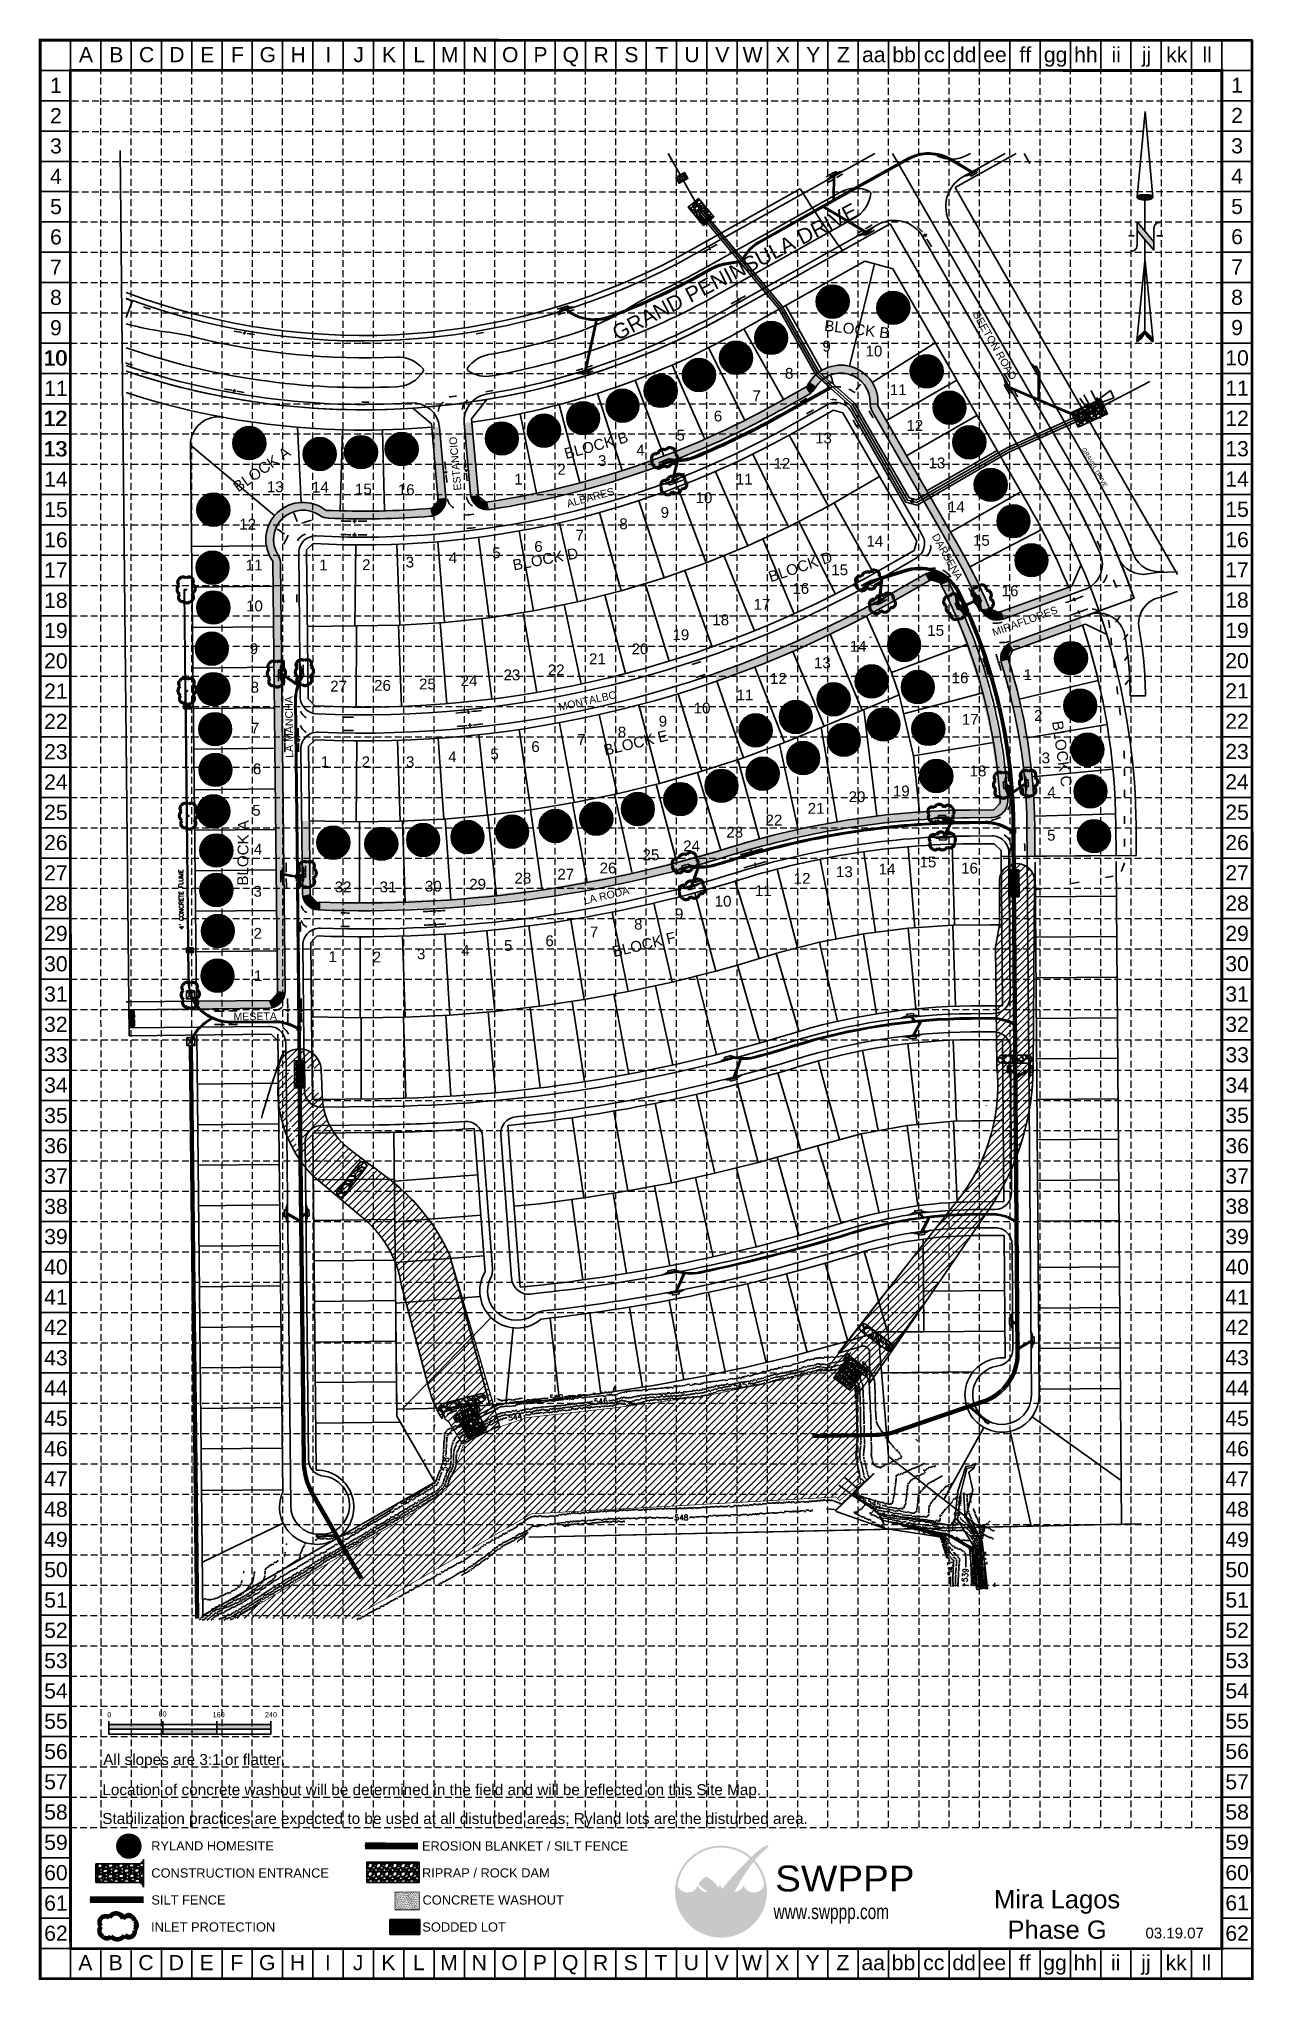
# Model space of a CAD drawing. Extents: x 2138193 to 2139991, y 332071 to 334944.
import ezdxf
from ezdxf.enums import TextEntityAlignment as Align

# ---------------------------------------------------------------- set-up
doc = ezdxf.new("R2010")
doc.units = 0
doc.header["$LTSCALE"] = 100
doc.header["$MEASUREMENT"] = 0
for name, pattern in [('ACAD_ISO02W100', [15, 12, -3]), ('CL', [0.7, 0.5, -0.05, 0.1, -0.05]), ('DASHDOT', [1, 0.5, -0.25, 0, -0.25]), ('DASHED', [0.75, 0.5, -0.25]), ('DASHED2', [0.375, 0.25, -0.125]), ('HIDDEN', [0.375, 0.25, -0.125])]:
    doc.linetypes.add(name, pattern=pattern)
doc.layers.add('0_cjb', color=5, linetype='Continuous', plot=False)
doc.layers.add('C-ROAD-ASPH-HTCH-OL', color=250, linetype='Continuous', plot=False)
for name, color, linetype in [('BASE', 7, 'Continuous'), ('C-EROS-DVDK-N', 7, 'Continuous'), ('C-EROS-DVDK-PATT-N', 15, 'Continuous'), ('C-EROS-HTCH-OL', 250, 'Continuous'), ('C-FLOW-ARROW-N', 7, 'Continuous'), ('C-ROAD-ASPH-N', 7, 'Continuous'), ('C-ROAD-BACK-F', 7, 'DASHED2'), ('C-ROAD-BACK-N', 1, 'Continuous'), ('C-ROAD-IDEN-E', 6, 'Continuous'), ('C-ROAD-IDEN-N', 1, 'Continuous'), ('C-STRM-INLET-N', 4, 'Continuous'), ('C-STRM-PVC-INLET-N', 7, 'Continuous'), ('CONTOURS', 35, 'Continuous'), ('EROSION CONTROL BLANKET', 84, 'Continuous'), ('GRID', 254, 'DASHED'), ('LEGEND', 7, 'Continuous'), ('LOGO', 7, 'Continuous'), ('NARROW', 7, 'Continuous'), ('STORM', 5, 'Continuous'), ('V-ADJC-E', 7, 'Continuous'), ('V-ESMT-STRM-N', 2, 'DASHED'), ('V-PNTS-BRKLN', 1, 'Continuous'), ('V-PROP-E', 7, 'Continuous'), ('V-PROP-N', 3, 'Continuous'), ('V-PROP-RWAY-N', 4, 'Continuous'), ('V-PROP-SUBD-IDEN-N', 7, 'Continuous'), ('V-PROP-SUBD-N', 7, 'Continuous'), ('V-ROAD-BACK-TEXT-E', 2, 'Continuous')]:
    doc.layers.add(name, color=color, linetype=linetype)
doc.styles.add('L100', font='simplex', dxfattribs={"height": 10})
doc.styles.add("L200'", font='ARIAL.TTF', dxfattribs={"height": 0.001969})
doc.styles.add('L80', font='simplex', dxfattribs={"height": 8})
doc.styles.add('LOGO1', font='ROCKEB.TTF', dxfattribs={"height": 25})
doc.styles.add('ryland', font='ARIAL.TTF', dxfattribs={"height": 25})
doc.styles.get("Standard").update_dxf_attribs({"font": 'ARIAL.TTF'})
doc.dimstyles.new('40sc-FlowArrow', dxfattribs={"dimscale": 40, "dimtxt": 0.18, "dimasz": 0.13, "dimexe": 0.0625, "dimexo": 0.03, "dimgap": 0.02, "dimtad": 1, "dimdsep": 46, "dimtxsty": 'L80', "dimcen": 0.02, "dimclrd": 256, "dimclre": 256, "dimclrt": 256, "dimaunit": 1, "dimazin": 2, "dimtfac": 1, "dimtofl": 0, "dimtmove": 0, "dimatfit": 3, "dimfxl": 0, "dimtolj": 1, "dimtzin": 0, "dimlwd": -1, "dimlwe": -1, "dimarcsym": 0})
pattern_1 = [(228.0128, (2139655.45, 333688.8597), (-59.99998674, -67.50001006), [1.00902, -99.89316]), (184.9697, (2139654.775, 333688.1097), (90.00000789, 7.4999348), [1.73151, -171.419437]), (132.5104, (2139653.05, 333687.9597), (74.99993039, -82.50006505), [1.22091, -120.87024]), (267.2737, (2139650.125, 333686.0847), (7.49997013, 150.00000221), [1.576785, -156.101685]), (292.8337, (2139650.05, 333684.5097), (-37.50007429, 89.99997309), [1.546163, -153.070298]), (357.2737, (2139650.65, 333683.0847), (-150.00000221, 7.49997013), [1.576785, -156.101685]), (37.6942, (2139652.225, 333683.00972), (-97.50005509, -74.99992804), [2.085218, -206.436367]), (72.2553, (2139653.875, 333684.28472), (52.50008072, 164.999971734), [1.96866, -194.897408]), (121.4296, (2139654.475, 333686.1597), (-60.00006176, 97.49996277), [1.582125, -156.630548]), (175.2364, (2139653.65, 333687.5097), (82.5000071, -7.4999365), [1.80624, -88.505722]), (222.3974, (2139651.85, 333687.65972), (-90.000055133, -82.499940615), [2.33586, -231.250313]), (138.8141, (2139657.55, 333686.0097), (-52.5000221, 44.99997985), [0.797257, -78.92883]), (171.4692, (2139656.95, 333686.5347), (97.49998714, -15.00005933), [1.516777, -150.161332]), (225, (2139655.45, 333686.7597), (-8e-16, -7.500002), [1.060658, -9.54594]), (203.1986, (2139654.925, 333687.6597), (37.499998, 15.0000099), [0.571185, -56.547112]), (291.8014, (2139654.4, 333687.4347), (-7.4999993, 22.500002), [0.807773, -39.580965]), (30.9638, (2139654.7, 333686.6847), (22.4999852, 15.0000186), [1.311967, -42.420172]), (161.5651, (2139655.825, 333687.3597), (15.0000033, -7.499988), [0.948683, -22.768403]), (16.3895, (2139650.05, 333687.4347), (75.00001649, 22.49994532), [1.329, -131.571337]), (70.3462, (2139651.325, 333687.8097), (-29.99996436, -82.50001602), [1.114958, -110.38056]), (293.1986, (2139655.825, 333688.8597), (-15.0000099, 37.499998), [1.142362, -55.975935]), (343.6105, (2139656.275, 333687.8097), (-75.00001649, 22.49994532), [1.329, -131.571337]), (339.444, (2139650.05, 333682.7847), (-37.5000138, 14.99997), [1.2816, -62.79843]), (294.7751, (2139651.25, 333682.3347), (-37.49994142, 82.50002566), [1.073835, -106.309822]), (66.8014, (2139655.9, 333681.3597), (15.0000099, 37.499998), [1.142362, -55.975935]), (17.354, (2139656.35, 333682.4097), (-97.50001514, -29.99995877), [1.257232, -124.46568]), (69.444, (2139652.225, 333681.3597), (-14.99997, -37.5000138), [0.6408, -63.43923]), (101.3099, (2139655.45, 333681.3597), (-7.4999822, 30.0000056), [0.382425, -37.860217]), (165.9638, (2139655.375, 333681.7347), (22.500004, -7.4999854), [1.546163, -29.377125]), (186.009, (2139653.875, 333682.1097), (74.99999813, 7.49999488), [1.432875, -141.854422]), (303.6901, (2139654.7, 333686.0097), (-7.50001, 14.9999967), [1.081665, -25.959968]), (353.1572, (2139655.3, 333685.10972), (127.49999524, -15.000059984), [1.888455, -186.956723]), (60.9454, (2139657.175, 333684.8847), (-30.0000002, -52.5000029), [0.77217, -76.445055]), (90, (2139657.55, 333685.56), (-7.5, 7.5), [0.45, -7.05]), (120.2564, (2139653.725, 333682.3347), (29.99996165, -52.50001842), [1.04193, -103.1514]), (48.0128, (2139653.2, 333683.2347), (59.99998674, 67.50001006), [2.01804, -98.88414]), (0, (2139654.55, 333684.735), (7.5, 7.5), [1.95, -5.55]), (325.3048, (2139656.5, 333684.7347), (-74.99995694, 52.50006457), [1.185855, -117.399555]), (254.0546, (2139657.475, 333684.0597), (-7.4999992, -30.00000095), [1.092015, -53.50881]), (207.646, (2139657.175, 333683.0097), (-142.49996855, -75.00005785), [1.777988, -176.021055]), (175.4261, (2139655.6, 333682.18472), (-97.50000419, 7.49996101), [1.880992, -186.218055])]
pattern_2 = [(174.72058, (2137339.8056, 334710.3259), (-239.9424488, 20.67896104), [2.69072, -266.38176]), (131.677478, (2137337.12625, 334710.57345), (159.48991827, -180.4521236), [4.61736, -457.1185]), (79.21818, (2137334.056, 334714.0221), (-56.8262465, -291.8403322), [3.25576, -322.32064]), (213.981478, (2137325.3852, 334717.2867), (332.63244068, 223.05976866), [4.20476, -416.27116]), (239.541478, (2137321.8985, 334714.93655), (132.63310857, 223.6257218), [4.1231, -408.18746]), (303.981478, (2137319.8085, 334711.38245), (-223.05976866, 332.63244068), [4.20476, -416.27116]), (344.401978, (2137322.1586, 334707.8958), (-315.74967042, 88.89400933), [5.56058, -550.49698]), (18.963078, (2137327.5144, 334706.4006), (436.42840963, 150.76550161), [5.24976, -519.72642]), (68.137378, (2137332.4792, 334708.1066), (112.80295797, 283.68202874), [4.219, -417.68146]), (121.94418, (2137334.0503, 334712.0222), (115.4677322, -188.3273857), [4.81664, -236.01526]), (169.105178, (2137331.5019, 334716.1094), (-319.828908, 60.9054196), [6.22896, -616.6675]), (85.52188, (2137337.06, 334701.2936), (12.5205059, 183.965324), [2.12602, -210.47688]), (118.176978, (2137337.226, 334703.4131), (123.34290673, -232.3499988), [4.04474, -400.43022]), (171.7078, (2137335.316, 334706.979), (-16.033895, -11.95468), [2.82842, -25.45584]), (149.90638, (2137336.4033, 334709.5355), (91.8411963, -56.2600717), [1.52316, -150.7923]), (238.50918, (2137335.0855, 334710.2992), (36.1469965, 51.897931), [2.15406, -105.54924]), (337.67158, (2137333.9603, 334708.4624), (67.9318353, -24.19225), [3.49858, -113.12046]), (108.27288, (2137337.1965, 334707.133), (7.8755, -44.022448), [2.52982, -60.71574]), (323.09728, (2137328.1517, 334719.5989), (167.64837573, -124.47498567), [3.544, -350.8569]), (17.05398, (2137330.9857, 334717.4708), (-224.1914879, -67.36601625), [2.97322, -294.34816]), (239.90638, (2137340.4033, 334709.5242), (56.2600717, 91.8411963), [3.0463, -149.26916]), (290.31828, (2137338.8758, 334706.8885), (-71.4452683, 196.2028888), [3.544, -350.8569]), (286.15178, (2137318.2107, 334712.187), (-27.7057037, 104.0787919), [3.4176, -167.46248]), (241.48288, (2137319.1615, 334708.9043), (116.59954256, 211.670842), [2.86356, -283.49286]), (13.50918, (2137324.489, 334697.4092), (104.0788217, 27.705593), [3.0463, -149.26916]), (324.06178, (2137327.451, 334698.1208), (-219.54633124, 160.6219524), [3.35262, -331.90848]), (16.15178, (2137318.6312, 334705.2658), (-104.0787919, -27.7057037), [1.7088, -169.17128]), (48.01768, (2137323.7717, 334698.371), (52.1809216, 63.8525795), [1.0198, -100.96058]), (112.67158, (2137324.454, 334699.1293), (19.830186, -60.056336), [4.1231, -78.339]), (132.716778, (2137322.8646, 334702.9338), (135.580672, -148.3842266), [3.821, -378.27846]), (250.39788, (2137332.517, 334707.3865), (20.113078, 39.943265), [2.88444, -69.22658]), (299.864978, (2137331.5495, 334704.6692), (171.16163654, -296.48557797), [5.03588, -498.55126]), (7.65318, (2137334.0572, 334700.302), (-160.0559562, -19.5472004), [2.05912, -203.85348]), (36.7078, (2137336.098, 334700.576), (4.07921, 27.98857), [1.2, -18.8]), (66.96418, (2137323.1065, 334703.6131), (-64.4186136, -147.8182652), [2.77848, -275.0704]), (354.72058, (2137324.1937, 334706.17), (239.9424488, -20.67896104), [5.38144, -263.69104]), (306.7078, (2137329.552, 334705.675), (27.98857, -4.07921), [5.2, -14.8]), (272.01258, (2137332.6606, 334701.506), (-7.30935767, 244.0216699), [3.16228, -313.06548]), (200.76238, (2137332.7716, 334698.3457), (-76.090241, -31.7848314), [2.91204, -142.69016]), (154.353778, (2137330.0487, 334697.3134), (-387.47788744, 185.0969586), [4.7413, -469.38948]), (122.133878, (2137325.7745, 334699.3655), (-139.3770343, 220.39519896), [5.01598, -496.58148])]
pattern_3 = [(138.0128, (2138349.7635, 335421.4777), (-180.0000265, 159.9999644), [2.69072, -266.38176]), (94.9697, (2138347.7635, 335423.2777), (19.9998261, -240.00002062), [4.61736, -457.1185]), (42.5104, (2138347.3635, 335427.8777), (-220.0001731, -199.999814), [3.25576, -322.32064]), (177.2737, (2138342.3635, 335435.6777), (400.0000052, -19.99992032), [4.20476, -416.27116]), (202.8337, (2138338.1635, 335435.8777), (239.99992782, 100.00019794), [4.1231, -408.18746]), (267.2737, (2138334.3635, 335434.2777), (19.99992032, 400.0000052), [4.20476, -416.27116]), (307.6942, (2138334.16346, 335430.0777), (-199.99980776, 260.00014647), [5.56058, -550.49698]), (342.2553, (2138337.56346, 335425.6777), (439.99992387, -140.00021501), [5.24976, -519.72642]), (31.4296, (2138342.5635, 335424.0777), (259.9999003, 160.0001644), [4.219, -417.68146]), (85.2364, (2138346.1635, 335426.2777), (-19.9998306, -220.0000185), [4.81664, -236.01526]), (132.3974, (2138346.56346, 335431.07773), (-219.99984126, 240.00014661), [6.22896, -616.6675]), (48.8141, (2138342.1635, 335415.8777), (119.999946, 140.0000587), [2.12602, -210.47688]), (81.4692, (2138343.5635, 335417.4777), (-40.00015813, -259.99996525), [4.04474, -400.43022]), (135, (2138344.163, 335421.478), (-20.000006, 7e-15), [2.82842, -25.45584]), (113.1986, (2138346.5635, 335422.8777), (40.0000264, -99.9999944), [1.52316, -150.7923]), (201.8014, (2138345.9635, 335424.2777), (60.0000054, 19.999998), [2.15406, -105.54924]), (300.9638, (2138343.9635, 335423.4777), (40.0000496, -59.9999603), [3.49858, -113.12046]), (71.5651, (2138345.7635, 335420.478), (-19.999968, -40.000009), [2.52982, -60.71574]), (286.3895, (2138345.9635, 335435.8777), (59.9998541, -200.00004362), [3.544, -350.8569]), (340.3462, (2138346.9635, 335432.4777), (-220.00004233, 79.9999048), [2.97322, -294.34816]), (203.1986, (2138349.7635, 335420.4777), (99.9999944, 40.0000264), [3.0463, -149.26916]), (253.6105, (2138346.9635, 335419.2777), (59.9998541, 200.00004362), [3.544, -350.8569]), (249.444, (2138333.5635, 335435.8777), (39.9999199, 100.0000367), [3.4176, -167.46248]), (204.7751, (2138332.3635, 335432.6777), (220.00006806, 99.9998436), [2.86356, -283.49286]), (336.8014, (2138329.7635, 335420.2777), (99.9999944, -40.0000264), [3.0463, -149.26916]), (287.354, (2138332.5635, 335419.0777), (-79.9998899, 260.00003994), [3.35262, -331.90848]), (339.444, (2138329.7635, 335430.0777), (-100.0000367, 39.9999199), [1.7088, -169.17128]), (11.3099, (2138329.7635, 335421.4777), (80.000015, 19.9999526), [1.0198, -100.96058]), (75.9638, (2138330.7635, 335421.6777), (-19.999961, -60.000011), [4.1231, -78.339]), (96.009, (2138331.7635, 335425.6777), (19.9999863, -199.99999467), [3.821, -378.27846]), (213.6901, (2138342.1635, 335423.478), (39.999991, 20.000027), [2.88444, -69.22658]), (263.1572, (2138339.76346, 335421.8777), (-40.0001599, -339.99998673), [5.03588, -498.55126]), (330.9454, (2138339.1635, 335416.8777), (-140.0000075, 80.0000004), [2.05912, -203.85348]), (360, (2138340.963, 335415.878), (20, 20), [1.2, -18.8]), (30.2564, (2138332.3635, 335426.0777), (-140.0000489, -79.9998976), [2.77848, -275.0704]), (318.0128, (2138334.7635, 335427.4777), (180.0000265, -159.9999644), [5.38144, -263.69104]), (270, (2138338.763, 335423.878), (20, -20), [5.2, -14.8]), (235.3048, (2138338.7635, 335418.6777), (140.00017195, 199.99988484), [3.16228, -313.06548]), (164.0546, (2138336.9635, 335416.0777), (-80.0000024, 19.9999978), [2.91204, -142.69016]), (117.646, (2138334.16346, 335416.8777), (-200.00015392, 379.9999155), [4.7413, -469.38948]), (85.4261, (2138331.96346, 335421.0777), (19.999896, 260.00001072), [5.01598, -496.58148])]
pattern_4 = [(189.650164, (2136263.9612, 333565.1062), (-237.1703106, -41.8358927), [2.69072, -266.38176]), (146.607064, (2136261.30855, 333564.6551), (200.59624478, -133.27096278), [4.61736, -457.1185]), (94.147764, (2136257.4534, 333567.1964), (20.27936844, -296.6289753), [3.25576, -322.32064]), (228.911064, (2136248.2343, 333568.1169), (263.93654233, 301.22666317), [4.20476, -416.27116]), (254.471064, (2136245.4708, 333564.9478), (70.54274537, 250.2473297), [4.1231, -408.18746]), (318.911064, (2136244.3669, 333560.9752), (-301.22666317, 263.93654233), [4.20476, -416.27116]), (359.331564, (2136247.536, 333558.2117), (-327.99288467, 4.54608339), [5.56058, -550.49698]), (33.892664, (2136253.0962, 333558.1468), (382.85398877, 258.11396027), [5.24976, -519.72642]), (83.066964, (2136257.454, 333561.0743), (35.9095851, 303.16744953), [4.219, -417.68146]), (136.873764, (2136257.9632, 333565.2625), (160.0890257, -152.2218947), [4.81664, -236.01526]), (184.034764, (2136254.4478, 333568.55516), (-324.72367023, -23.54864158), [6.22896, -616.6675]), (100.45146, (2136263.6353, 333555.6714), (-35.2974586, 180.9809186), [2.12602, -210.47688]), (133.106564, (2136263.2496, 333557.7622), (179.03998304, -192.729549), [4.04474, -400.43022]), (186.63736, (2136260.486, 333560.715), (-12.412736, -15.68197), [2.82842, -25.45584]), (164.83596, (2136260.8774, 333563.466), (103.2353108, -30.6997003), [1.52316, -150.7923]), (253.43876, (2136259.4073, 333563.8644), (21.556233, 59.458636), [2.15406, -105.54924]), (352.60116, (2136258.7933, 333561.7997), (71.8713643, -5.8741975), [3.49858, -113.12046]), (123.20246, (2136262.263, 333561.349), (18.951229, -40.507411), [2.52982, -60.71574]), (338.026864, (2136250.3118, 333571.0638), (194.0578095, -77.08155753), [3.544, -350.8569]), (31.983564, (2136253.5983, 333569.7377), (-199.2678689, -122.8508031), [2.97322, -294.34816]), (254.83596, (2136264.7453, 333564.4855), (30.6997003, 103.2353108), [3.0463, -149.26916]), (305.247864, (2136263.9484, 333561.5453), (-119.58160026, 171.17313113), [3.544, -350.8569]), (301.08136, (2136242.6159, 333561.341), (-53.5844504, 93.4275527), [3.4176, -167.46248]), (256.412464, (2136244.3802, 333558.414), (58.1303785, 234.5652527), [2.86356, -283.49286]), (28.43876, (2136252.4894, 333548.6794), (93.42761, 53.584351), [3.0463, -149.26916]), (338.991364, (2136255.1681, 333550.1301), (-253.51646177, 98.63775527), [3.35262, -331.90848]), (31.08136, (2136244.8052, 333554.7617), (-93.4275527, -53.5844504), [1.7088, -169.17128]), (62.94726, (2136251.5485, 333549.424), (33.969006, 75.140582), [1.0198, -100.96058]), (127.60116, (2136252.0123, 333550.3324), (34.633202, -52.9201385), [4.1231, -78.339]), (147.646364, (2136249.4965, 333553.5991), (169.23238973, -108.4453576), [3.821, -378.27846]), (265.32746, (2136257.676, 333560.3883), (9.14347, 43.776675), [2.88444, -69.22658]), (314.794564, (2136257.4412, 333557.5134), (241.76786706, -242.3804906), [5.03588, -498.55126]), (22.58276, (2136260.9893, 333553.9398), (-149.6169953, -60.1228482), [2.05912, -203.85348]), (51.6374, (2136262.89, 333554.73), (-3.26924, 28.0947), [1.2, -18.8]), (81.893764, (2136249.5553, 333554.3178), (-24.1613644, -159.42467115), [2.77848, -275.0704]), (9.650164, (2136249.947, 333557.0685), (237.1703106, 41.8358927), [5.38144, -263.69104]), (321.6374, (2136255.252, 333557.97), (28.0947, 3.26924), [5.2, -14.8]), (286.942164, (2136259.3297, 333554.7433), (-69.9303516, 233.9011501), [3.16228, -313.06548]), (215.69196, (2136260.2512, 333551.7183), (-65.3328937, -50.3151398), [2.91204, -142.69016]), (169.283364, (2136257.8861, 333550.0193), (-422.0847208, 79.02205897), [4.7413, -469.38948]), (137.063464, (2136253.2275, 333550.90096), (-191.45291311, 177.0474046), [5.01598, -496.58148])]
pattern_5 = [(226.52595, (2136227.8582, 332234.4359), (-164.6166398, -175.7878268), [2.69072, -266.38176]), (183.482852, (2136226.00695, 332232.4833), (240.43815942, 13.76569773), [4.61736, -457.1185]), (131.02355, (2136221.3981, 332232.2028), (194.22402657, -225.1155909), [3.25576, -322.32064]), (265.786852, (2136213.471, 332227.4068), (30.3721767, 399.3463808), [4.20476, -416.27116]), (291.346852, (2136213.1621, 332223.2134), (-93.73913645, 242.51387432), [4.1231, -408.18746]), (355.786852, (2136214.663, 332219.3732), (-399.3463808, 30.3721767), [4.20476, -416.27116]), (36.207352, (2136218.85635, 332219.0643), (-265.10209644, -193.18612199), [5.56058, -550.49698]), (70.768452, (2136223.3431, 332222.349), (151.36996512, 436.21912713), [5.24976, -519.72642]), (119.942752, (2136225.0723, 332227.3058), (-153.1999526, 264.0639606), [4.219, -417.68146]), (173.74955, (2136222.9664, 332230.9617), (219.4070011, -25.7015419), [4.81664, -236.01526]), (220.910552, (2136218.17844, 332231.48606), (-245.6277808, -213.69837113), [6.22896, -616.6675]), (137.32725, (2136233.2592, 332226.6931), (-136.8392261, 123.592191), [2.12602, -210.47688]), (169.982352, (2136231.696, 332228.1342), (258.87452212, -46.73303303), [4.04474, -400.43022]), (223.51315, (2136227.713, 332228.838), (-0.51895, -19.99327), [2.82842, -25.45584]), (201.71175, (2136226.3757, 332231.2733), (101.004225, 37.3918114), [1.52316, -150.7923]), (290.31455, (2136224.9606, 332230.71), (-18.4364157, 60.4987533), [2.15406, -105.54924]), (29.47695, (2136225.7084, 332228.6897), (61.017659, 38.4297344), [3.49858, -113.12046]), (160.07825, (2136228.754, 332230.411), (39.467592, -21.031133), [2.52982, -60.71574]), (14.90265, (2136213.3645, 332231.0108), (201.48954985, 54.79015643), [3.544, -350.8569]), (68.85935, (2136216.7893, 332231.9223), (-85.6814151, -217.85017444), [2.97322, -294.34816]), (291.71175, (2136228.858, 332234.41), (-37.3918114, 101.004225), [3.0463, -149.26916]), (342.12365, (2136229.9848, 332231.5797), (-198.3758604, 65.16914877), [3.544, -350.8569]), (337.95715, (2136213.0427, 332218.615), (-98.9284705, 42.5812007), [3.4176, -167.46248]), (293.28825, (2136216.2105, 332217.3324), (-94.2577281, 222.5207392), [2.86356, -283.49286]), (65.31455, (2136228.539, 332214.4115), (42.581306, 98.9284255), [3.0463, -149.26916]), (15.86715, (2136229.8111, 332217.1794), (-261.98829505, -73.22660996), [3.35262, -331.90848]), (67.95715, (2136218.7422, 332214.6658), (-42.5812007, -98.9284705), [1.7088, -169.17128]), (99.82305, (2136227.3393, 332214.4426), (-17.9174204, 80.492028), [1.0198, -100.96058]), (164.47695, (2136227.1653, 332215.4475), (59.460861, -21.550076), [4.1231, -78.339]), (184.522152, (2136223.1926, 332216.5509), (200.45160534, 14.80375757), [3.821, -378.27846]), (302.20325, (2136225.6617, 332226.8903), (-18.955394, 40.505474), [2.88444, -69.22658]), (351.670352, (2136227.1989, 332224.4496), (338.84760815, -48.80883336), [5.03588, -498.55126]), (59.45855, (2136232.1816, 332223.7201), (-83.6057117, -137.8770725), [2.05912, -203.85348]), (88.51315, (2136233.228, 332225.494), (-19.47432, 20.51222), [1.2, -18.8]), (118.76955, (2136222.8083, 332217.1611), (76.34031444, -142.0287073), [2.77848, -275.0704]), (46.52595, (2136221.471, 332219.5966), (164.6166398, 175.7878268), [5.38144, -263.69104]), (358.51315, (2136225.174, 332223.502), (20.51222, 19.47432), [5.2, -14.8]), (323.81795, (2136230.3719, 332223.367), (-196.2998954, 145.142527), [3.16228, -313.06548]), (252.56775, (2136232.9243, 332221.5), (-22.069062, -79.4541176), [2.91204, -142.69016]), (206.159152, (2136232.0519, 332218.7218), (-385.06147144, -190.072777), [4.7413, -469.38948]), (173.939252, (2136227.7962, 332216.6315), (-259.39352388, 26.739506), [5.01598, -496.58148])]
pattern_6 = [(45, (-102633169.5047, -16012918.0205), (-4.24264068712, 4.24264068712), [])]

msp = doc.modelspace()

# ---------------------------------------------------------------- texts
at = {"color": 7}
for s, p in [('0', (2138294.1, 332459.8)), ('80', (2138369.9, 332461)), ('160', (2138450, 332459.8)), ('240', (2138527.4, 332459.8))]:
    msp.add_text(s, height=7.68, dxfattribs=at).set_placement(p)
at = {"insert": (2139699.7, 332204), "char_height": 27, "width": 198.109, "attachment_point": 2}
msp.add_mtext('Mira Lagos\\PPhase G', dxfattribs=at)
at = {"layer": 'BASE', "width": 1}
for s, height, p in [('A', 22.4, (2138262.6, 334921)), ('B', 22.4, (2138307.5, 334921)), ('C', 22.4, (2138352.3, 334921)), ('D', 22.4, (2138397.1, 334921)), ('E', 22.4, (2138442, 334921)), ('F', 22.4, (2138486.8, 334921)), ('G', 22.4, (2138531.7, 334921)), ('H', 22.4, (2138576.5, 334921)), ('I', 22.4, (2138621.3, 334921)), ('J', 22.4, (2138666.2, 334921)), ('K', 22.4, (2138711, 334921)), ('L', 22.4, (2138755.8, 334921)), ('M', 22.4, (2138800.7, 334921)), ('N', 22.4, (2138845.5, 334921)), ('O', 22.4, (2138890.4, 334921)), ('P', 22.4, (2138935.2, 334921)), ('Q', 22.4, (2138980, 334921)), ('R', 22.4, (2139024.9, 334921)), ('S', 22.4, (2139069.7, 334921)), ('T', 22.4, (2139114.6, 334921)), ('U', 22.4, (2139159.4, 334921)), ('V', 22.4, (2139204.2, 334921)), ('W', 22.4, (2139249.1, 334921)), ('X', 22.4, (2139293.9, 334921)), ('Y', 22.4, (2139338.8, 334921)), ('Z', 22.4, (2139383.6, 334921)), ('bb', 22.42, (2139473.3, 334921)), ('dd', 22.42, (2139562.9, 334921)), ('ff', 22.42, (2139652.6, 334921)), ('hh', 22.42, (2139742.3, 334921)), ('ii', 22.42, (2139787.1, 334921)), ('jj', 22.42, (2139832, 334921)), ('kk', 22.42, (2139876.8, 334921)), ('ll', 22.42, (2139921.7, 334921)), ('aa', 22.42, (2139428.4, 334921)), ('cc', 22.42, (2139518.1, 334921)), ('ee', 22.42, (2139607.8, 334921)), ('gg', 22.42, (2139697.5, 334921)), ('1', 22.4, (2138218.1, 334875.6)), ('1', 22.4, (2138218.1, 334875.4)), ('1', 22.4, (2139966, 334875.7)), ('2', 22.4, (2138218.1, 334830.6)), ('2', 22.4, (2139966, 334830.9)), ('3', 22.4, (2138218.1, 334785.8)), ('3', 22.4, (2139966, 334786)), ('4', 22.4, (2138218.1, 334740.9)), ('4', 22.4, (2139966, 334741.2)), ('5', 22.4, (2138218.1, 334696.1)), ('5', 22.4, (2139966, 334696.3)), ('6', 22.4, (2138218.1, 334651.2)), ('6', 22.4, (2139966, 334651.5)), ('7', 22.4, (2138218.1, 334606.4)), ('7', 22.4, (2139966, 334606.7)), ('8', 22.4, (2138218.1, 334561.6)), ('8', 22.4, (2139966, 334561.8)), ('9', 22.4, (2138218.1, 334516.7)), ('9', 22.4, (2139966, 334517)), ('10', 22.42, (2138216.9, 334472.2)), ('10', 22.42, (2138217.4, 334472.2)), ('10', 22.42, (2138218.1, 334471.9)), ('10', 22.42, (2139966, 334472.2)), ('11', 22.42, (2138218.1, 334427)), ('11', 22.42, (2139966, 334427.3)), ('12', 22.42, (2138216.8, 334382.7)), ('12', 22.42, (2138217.3, 334382.7)), ('12', 22.42, (2138218.1, 334382.4)), ('12', 22.42, (2139966, 334382.7)), ('13', 22.42, (2138216.9, 334337.6)), ('13', 22.42, (2138217.4, 334337.6)), ('13', 22.42, (2138218.1, 334337.4)), ('13', 22.42, (2139966, 334337.6)), ('14', 22.42, (2138218.1, 334292.5)), ('14', 22.42, (2139966, 334292.8)), ('15', 22.42, (2138218.1, 334247.7)), ('15', 22.42, (2139966, 334248)), ('16', 22.42, (2138218.1, 334202.8)), ('16', 22.42, (2139966, 334203.1)), ('17', 22.42, (2138218, 334158.1)), ('17', 22.42, (2139965.9, 334158.4)), ('18', 22.42, (2138218, 334113.3)), ('18', 22.42, (2139965.9, 334113.6)), ('19', 22.42, (2138218, 334068.5)), ('19', 22.42, (2139965.9, 334068.7)), ('20', 22.42, (2138218, 334023.6)), ('20', 22.42, (2139965.9, 334023.9)), ('21', 22.42, (2138218, 333978.8)), ('21', 22.42, (2139965.9, 333979.1)), ('22', 22.42, (2138218, 333933.9)), ('22', 22.42, (2139965.9, 333934.2)), ('23', 22.42, (2138218, 333889.1)), ('23', 22.42, (2139965.9, 333889.4)), ('24', 22.42, (2138218, 333844.3)), ('24', 22.42, (2139965.9, 333844.5)), ('25', 22.42, (2138218, 333799.4)), ('25', 22.42, (2139966, 333799.5)), ('26', 22.42, (2138218, 333754.6)), ('26', 22.42, (2139966, 333754.6)), ('27', 22.42, (2138218, 333709.7)), ('27', 22.42, (2139966, 333709.8)), ('28', 22.42, (2138218, 333664.9)), ('28', 22.42, (2139966, 333664.9)), ('29', 22.42, (2138218, 333620.1)), ('29', 22.42, (2139966, 333620.1)), ('30', 22.42, (2138218, 333575.2)), ('30', 22.42, (2139966, 333575.3)), ('31', 22.42, (2138218, 333530.4)), ('31', 22.42, (2139966, 333530.4)), ('32', 22.42, (2138218, 333485.6)), ('32', 22.42, (2139966, 333485.6)), ('33', 22.42, (2138218.1, 333440.4)), ('33', 22.42, (2139966.1, 333440.5)), ('34', 22.42, (2138218.1, 333395.6)), ('34', 22.42, (2139966.1, 333395.6)), ('35', 22.42, (2138218.1, 333350.7)), ('35', 22.42, (2139966.1, 333350.8)), ('36', 22.42, (2138218.1, 333305.9)), ('36', 22.42, (2139966.1, 333305.9)), ('37', 22.42, (2138218.1, 333261.1)), ('37', 22.42, (2139966.1, 333261.1)), ('38', 22.42, (2138218.1, 333216.2)), ('38', 22.42, (2139966.1, 333216.3)), ('39', 22.42, (2138218.1, 333171.4)), ('39', 22.42, (2139966.1, 333171.4)), ('40', 22.42, (2138218.1, 333126.5)), ('40', 22.42, (2139966.1, 333126.6)), ('41', 22.42, (2138218.1, 333081.7)), ('41', 22.42, (2139966.1, 333081.7)), ('42', 22.42, (2138218, 333037.1)), ('42', 22.42, (2139966.1, 333037.1)), ('43', 22.42, (2138218.1, 332992)), ('43', 22.42, (2139966.1, 332992.1)), ('44', 22.42, (2138218.1, 332947.2)), ('44', 22.42, (2139966.1, 332947.2)), ('45', 22.42, (2138218.1, 332902.3)), ('45', 22.42, (2139966.1, 332902.4)), ('46', 22.42, (2138218.1, 332857.5)), ('46', 22.42, (2139966.1, 332857.5)), ('47', 22.42, (2138218.1, 332812.7)), ('47', 22.42, (2139966.1, 332812.7)), ('48', 22.42, (2138218.1, 332767.8)), ('48', 22.42, (2139966.1, 332767.9)), ('49', 22.42, (2138218.1, 332723.1)), ('49', 22.42, (2139966.1, 332723.1)), ('50', 22.42, (2138218.1, 332678.3)), ('50', 22.42, (2139966.1, 332678.3)), ('51', 22.42, (2138218.1, 332633.4)), ('51', 22.42, (2139966.1, 332633.5)), ('52', 22.42, (2138218.1, 332588.6)), ('52', 22.42, (2139966.1, 332588.6)), ('53', 22.42, (2138218.1, 332543.7)), ('53', 22.42, (2139966.1, 332543.8)), ('54', 22.42, (2138218.1, 332498.9)), ('54', 22.42, (2139966.1, 332498.9)), ('55', 22.42, (2138218.1, 332454.1)), ('55', 22.42, (2139966.1, 332454.1)), ('56', 22.42, (2138218.1, 332409.2)), ('56', 22.42, (2139966.1, 332409.3)), ('57', 22.42, (2138218.1, 332364.4)), ('57', 22.42, (2139966.1, 332364.4)), ('58', 22.42, (2138218.1, 332319.6)), ('58', 22.42, (2139966.1, 332319.6)), ('59', 22.42, (2138218.1, 332274.7)), ('59', 22.42, (2139966.1, 332274.8)), ('60', 22.42, (2138218.1, 332229.9)), ('60', 22.42, (2139966.1, 332229.9)), ('61', 22.42, (2138218.1, 332185)), ('61', 22.42, (2139966.1, 332185.1)), ('62', 22.42, (2138218.1, 332140.2)), ('62', 22.42, (2139966.1, 332140.2)), ('A', 22.4, (2138261.7, 332096.7)), ('B', 22.4, (2138306.6, 332096.7)), ('C', 22.4, (2138351.4, 332096.7)), ('D', 22.4, (2138396.3, 332096.7)), ('E', 22.4, (2138441.1, 332096.7)), ('F', 22.4, (2138485.9, 332096.7)), ('G', 22.4, (2138530.8, 332096.7)), ('H', 22.4, (2138575.6, 332096.7)), ('I', 22.4, (2138620.5, 332096.7)), ('J', 22.4, (2138665.3, 332096.7)), ('K', 22.4, (2138710.1, 332096.7)), ('L', 22.4, (2138755, 332096.7)), ('M', 22.4, (2138799.8, 332096.7)), ('N', 22.4, (2138844.6, 332096.7)), ('O', 22.4, (2138889.5, 332096.7)), ('P', 22.4, (2138934.3, 332096.7)), ('Q', 22.4, (2138979.2, 332096.7)), ('R', 22.4, (2139024, 332096.7)), ('S', 22.4, (2139068.8, 332096.7)), ('T', 22.4, (2139113.7, 332096.7)), ('U', 22.4, (2139158.5, 332096.7)), ('V', 22.4, (2139203.4, 332096.7)), ('W', 22.4, (2139248.2, 332096.7)), ('X', 22.4, (2139293, 332096.7)), ('Y', 22.4, (2139337.9, 332096.7)), ('Z', 22.4, (2139382.7, 332096.7)), ('aa', 22.42, (2139427.5, 332096.7)), ('bb', 22.42, (2139472.4, 332096.7)), ('cc', 22.42, (2139517.2, 332096.7)), ('dd', 22.42, (2139562.1, 332096.7)), ('ee', 22.42, (2139606.9, 332096.7)), ('ff', 22.42, (2139651.7, 332096.7)), ('gg', 22.42, (2139696.6, 332096.7)), ('hh', 22.42, (2139741.4, 332096.7)), ('ii', 22.42, (2139786.3, 332096.7)), ('jj', 22.42, (2139831.1, 332096.7)), ('kk', 22.42, (2139875.9, 332096.7)), ('ll', 22.42, (2139920.8, 332096.7))]:
    msp.add_text(s, height=height, dxfattribs=at).set_placement(p, align=Align.MIDDLE_CENTER)
at = {"layer": 'BASE', "color": 7, "style": "L200'", "width": 1}
for s, height, p in [('All slopes are 3:1 or flatter.', 16.222, (2138288.1, 332389.2)), ('Location of concrete washout will be determined in the field and will be reflected on this Site Map.', 16.222, (2138286.8, 332344.6)), ('Stabilization practices are expected to be used at all disturbed areas; Ryland lots are the disturbed area.', 16.2218, (2138286.7, 332301.9))]:
    msp.add_text(s, height=height, dxfattribs=at).set_placement(p)
at = {"layer": 'BASE', "width": 1}
msp.add_text('03.19.07', height=15.89, dxfattribs=at).set_placement((2139873.7, 332132.5), align=Align.CENTER)
at = {"layer": 'C-ROAD-IDEN-E', "color": 7}
msp.add_text('GRAVEL DRIVE', height=6.4, rotation=300.1824, dxfattribs=at).set_placement((2139751, 334307.4), align=Align.BOTTOM_CENTER)
at = {"layer": 'C-ROAD-IDEN-N', "color": 7}
for s, height, rotation, p in [('GRAND PENINSULA DRIVE', 22.4, 27.3719, (2139231.1, 334583.9)), ('SEETON ROAD', 11.2, 299.8834, (2139599.7, 334486)), ('ESTANCIO', 11.2, 95.1436, (2138818, 334316.4)), ('ALBARES', 11.2, 15.2604, (2139011.4, 334256.9)), ('DARSENA', 11.2, 299.2047, (2139529.5, 334173.4)), ('MIRAFLORES', 11.2, 19.8955, (2139655, 334074.1)), ('LA MANCHA', 11.2, 90.6144, (2138572.1, 333925.8)), ('MONTALBO', 11.2, 12.5573, (2139006.9, 333955.9)), ('LA RODA', 11.2, 13.2016, (2139034.7, 333667.6)), ('MESETA', 11.2, 0.6144, (2138513.1, 333488.5))]:
    msp.add_text(s, height=height, rotation=rotation, dxfattribs=at).set_placement(p, align=Align.BOTTOM_CENTER)
at = {"layer": 'CONTOURS', "char_height": 8, "attachment_point": 1, "style": 'L100'}
for s, insert, width, rotation in [('\\Fsimplex.shx;\\W1.0000000000;\\T1.0000000000;\\o\\l545', (2139219.5, 332953.8, 545), 30.095, 7.1348), ('\\Fsimplex.shx;\\W1.0000000000;\\T1.0000000000;\\o\\l549', (2138811.6, 332919.2, 549), 30.095, 27.6458), ('\\Fsimplex.shx;\\W1.0000000000;\\T1.0000000000;\\o\\l549', (2138948.3, 332936.3, 549), 30.095, 5.1772), ('\\Fsimplex.shx;\\W1.0000000000;\\T1.0000000000;\\o\\l546', (2139013.7, 332930.9, 546), 30.095, 5.0133), ('\\Fsimplex.shx;\\W1.0000000000;\\T1.0000000000;\\o\\l544', (2138886.9, 332907, 544), 30.095, 6.4667), ('\\Fsimplex.shx;\\W1.0000000000;\\T1.0000000000;\\o\\l548', (2138788.7, 332825, 548), 30.095, 80.5262), ('\\Fsimplex.shx;\\W1.0000000000;\\T1.0000000000;\\o\\l545', (2139420, 332783.2, 545), 30.095, 343.8401), ('\\Fsimplex.shx;\\W1.0000000000;\\T1.0000000000;\\o\\l541', (2139547, 332757.7, 541), 28.571, 80.4638), ('\\Fsimplex.shx;\\W1.0000000000;\\T1.0000000000;\\o\\l548', (2139133.3, 332759.4, 548), 30.095, 0.1787), ('\\Fsimplex.shx;\\W1.0000000000;\\T1.0000000000;\\o\\l540', (2139536.2, 332739.5, 540), 30.095, 50.5129), ('\\Fsimplex.shx;\\W1.0000000000;\\T1.0000000000;\\o\\l543', (2139537.9, 332669.7, 543), 30.095, 89.5603), ('\\Fsimplex.shx;\\W1.0000000000;\\T1.0000000000;\\o\\l543', (2139594.2, 332705.4, 543), 30.095, 275.0033), ('\\Fsimplex.shx;\\W1.0000000000;\\T1.0000000000;\\o\\l539', (2139558.7, 332660.4, 539), 30.095, 84.452), ('\\Fsimplex.shx;\\W1.0000000000;\\T1.0000000000;\\o\\l536', (2139584.9, 332669.1, 536), 30.095, 279.3686)]:
    msp.add_mtext(s, dxfattribs=dict(at, insert=insert, width=width, rotation=rotation))
at = {"layer": 'LEGEND', "style": "L200'", "width": 1}
for s, height, p in [('RYLAND HOMESITE', 13.611, (2138359, 332262.7)), ('EROSION BLANKET / SILT FENCE', 13.611, (2138759.8, 332262.6)), ('CONSTRUCTION ENTRANCE', 13.611, (2138359.2, 332222.6)), ('RIPRAP / ROCK DAM', 13.611, (2138759.8, 332222.7)), ('SILT FENCE', 13.61, (2138359.3, 332182.7)), ('CONCRETE WASHOUT', 13.611, (2138760.6, 332182.6)), ('INLET PROTECTION', 13.611, (2138358.9, 332142.7)), ('SODDED LOT', 13.61, (2138760.3, 332142.6))]:
    msp.add_text(s, height=height, dxfattribs=at).set_placement(p)
at = {"layer": 'STORM', "style": 'L80'}
msp.add_text("4' CONCRETE FLUME", height=6.4, rotation=90.6298, dxfattribs=at).set_placement((2138408.7, 333670.5), align=Align.BOTTOM_CENTER)
at = {"layer": 'V-PROP-SUBD-IDEN-N'}
for s, rotation, p in [('BLOCK B', 352.9624, (2139403.5, 334514.4)), ('BLOCK B', 15.481, (2139017.5, 334342.7)), ('5', 0.6144, (2139142.6, 334357.5)), ('BLOCK A', 35.2927, (2138522.7, 334307.2)), ('3', 0.6144, (2139026.6, 334320)), ('4', 0.6144, (2139083.1, 334335.5)), ('1', 0.6144, (2138902.6, 334292.5)), ('2', 0.6144, (2138966.5, 334307.2)), ('BLOCK D', 10.8305, (2138942.4, 334174.3)), ('BLOCK D', 18.5527, (2139319.8, 334163)), ('2', 0.6144, (2139671.9, 333942.9)), ('BLOCK C', 278.1258, (2139707.1, 333886.3)), ('BLOCK E', 13.5075, (2139076.2, 333902.4)), ('3', 0.6144, (2139683.1, 333880)), ('4', 0.6144, (2139691.4, 333829.2)), ('BLOCK A', 89.375, (2138494.9, 333739.4)), ('5', 0.6144, (2139691.1, 333765.4)), ('BLOCK F', 13.5075, (2139088.2, 333603.8))]:
    msp.add_text(s, height=16, rotation=rotation, dxfattribs=at).set_placement(p, align=Align.MIDDLE)
for s, p in [('9', (2139358.6, 334489.5)), ('10', (2139428.6, 334482.2)), ('8', (2139303.2, 334449.2)), ('7', (2139255.2, 334416)), ('11', (2139464.6, 334424.9)), ('6', (2139197.9, 334386)), ('13', (2139354, 334353.5)), ('12', (2139489.1, 334372.1)), ('13', (2139521.9, 334316.6)), ('11', (2139236.7, 334292.6)), ('12', (2139292.4, 334316)), ('13', (2138542.6, 334281.3)), ('14', (2138609.4, 334280.7)), ('15', (2138673.1, 334277.8)), ('16', (2138736.5, 334277)), ('10', (2139177.1, 334265.1)), ('9', (2139119.2, 334243.4)), ('14', (2139550.6, 334251.7)), ('12', (2138501.9, 334226)), ('7', (2138993.2, 334209.6)), ('8', (2139058.1, 334226.5)), ('15', (2139587.6, 334201.8)), ('4', (2138805.7, 334176.4)), ('5', (2138870.1, 334183.4)), ('6', (2138932.2, 334193)), ('14', (2139429.9, 334200.8)), ('11', (2138511.3, 334165.4)), ('1', (2138613.9, 334165.5)), ('2', (2138677.4, 334166)), ('3', (2138741.9, 334169.8)), ('15', (2139377.9, 334158.3)), ('16', (2139320.4, 334130.8)), ('16', (2139630.1, 334127.3)), ('10', (2138511.9, 334104.9)), ('17', (2139262.9, 334107.3)), ('19', (2139142.9, 334062.3)), ('18', (2139201.9, 334084.3)), ('15', (2139520.1, 334068.5)), ('9', (2138511, 334041.6)), ('20', (2139082.4, 334041.3)), ('14', (2139405.3, 334045.2)), ('23', (2138892.9, 334002.8)), ('22', (2138958.4, 334010.3)), ('21', (2139019.4, 334026.8)), ('13', (2139352.3, 334020.7)), ('1', (2139656.4, 334003.2)), ('8', (2138512.5, 333984.5)), ('27', (2138636.4, 333986.3)), ('26', (2138701.4, 333987.3)), ('25', (2138767.9, 333989.3)), ('24', (2138829.4, 333994.3)), ('11', (2139237.8, 333973.2)), ('12', (2139287.3, 333997.7)), ('16', (2139556.1, 333998.5)), ('10', (2139174.3, 333953.7)), ('7', (2138512.8, 333923.9)), ('8', (2139055.8, 333918.2)), ('9', (2139116.3, 333934.2)), ('17', (2139571.1, 333937)), ('5', (2138867.3, 333885.7)), ('6', (2138927.8, 333896.7)), ('7', (2138995.8, 333907.2)), ('6', (2138515.8, 333863.7)), ('1', (2138616.3, 333874.2)), ('2', (2138676.8, 333874.2)), ('3', (2138742.3, 333874.2)), ('4', (2138804.8, 333881.7)), ('18', (2139582.6, 333860.6)), ('19', (2139469.1, 333831)), ('5', (2138514.8, 333802.2)), ('21', (2139343.1, 333805.5)), ('20', (2139403.6, 333822.5)), ('22', (2139280.6, 333788)), ('4', (2138517.2, 333744.9)), ('24', (2139158.8, 333749.8)), ('23', (2139222.6, 333770)), ('26', (2139035.1, 333717)), ('25', (2139098.6, 333736.5)), ('14', (2139448.1, 333715.5)), ('15', (2139508.5, 333725.8)), ('16', (2139570.1, 333716.8)), ('32', (2138643.1, 333689)), ('31', (2138709.6, 333689)), ('30', (2138776.6, 333690)), ('29', (2138842.1, 333693)), ('28', (2138909.1, 333702)), ('27', (2138972.6, 333708)), ('12', (2139322.3, 333701.7)), ('13', (2139384.9, 333711.5)), ('3', (2138516.6, 333682.5)), ('10', (2139205.4, 333667.9)), ('11', (2139265, 333683.5)), ('8', (2139079.9, 333633.9)), ('9', (2139140.4, 333649.2)), ('2', (2138516.8, 333620.4)), ('5', (2138887.5, 333602.2)), ('6', (2138948.7, 333609.3)), ('7', (2139014.4, 333622.2)), ('1', (2138627.8, 333585.8)), ('2', (2138693.1, 333585.3)), ('3', (2138758.6, 333589.9)), ('4', (2138824.2, 333595.1)), ('1', (2138517.3, 333557.5))]:
    msp.add_text(s, height=16, dxfattribs=at).set_placement(p, align=Align.MIDDLE)

# ---------------------------------------------------------------- blocks, each defined once
blk = doc.blocks.new('A$C24752AEE')
at = {"layer": 'C-ROAD-BACK-F', "linetype": 'Continuous'}
h = blk.add_hatch(dxfattribs=at)
h.set_pattern_fill('ANSI31', color=81, scale=48, style=0)
h.set_pattern_definition(pattern_6)
edge = h.paths.add_edge_path()
edge.add_arc((24.3, 24.3), 24.3, 0, 360)
at = {"layer": 'C-ROAD-BACK-F', "ltscale": 10}
h = blk.add_hatch(dxfattribs=at)
h.set_pattern_fill('ANSI31', color=1, scale=48, style=0)
h.set_pattern_definition(pattern_6)
edge = h.paths.add_edge_path()
edge.add_arc((24.3, 24.3), 24.3, 0, 360)
h = blk.add_hatch(dxfattribs=at)
h.set_pattern_fill('ANSI31', color=81, scale=4.8, style=0)
h.set_pattern_definition([(45, (-102633169.50465, -16012918.0205), (-0.424264068712, 0.424264068712), [])])
edge = h.paths.add_edge_path()
edge.add_arc((24.3, 24.3), 24.3, 0, 360)
h = blk.add_hatch(dxfattribs=at)
h.set_pattern_fill('ANSI31', color=81, scale=0.48, style=0)
h.set_pattern_definition([(45, (-102633169.50465, -16012918.02052), (-0.042426406871193, 0.042426406871193), [])])
edge = h.paths.add_edge_path()
edge.add_arc((24.3, 24.3), 24.3, 0, 360)
at = {"color": 5}
blk.add_circle((24.3, 24.3), 24.3, dxfattribs=at)
at = {"layer": 'BASE', "color": 5, "style": 'ryland', "width": 1}
blk.add_text('R', height=30.7, dxfattribs=at).set_placement((24.3, 9.7), align=Align.CENTER)
blk = doc.blocks.new('inlet protection')
at = {"layer": 'LEGEND', "color": 170, "ltscale": 100, "const_width": 9.48}
blk.add_lwpolyline([(38, 58.5, 0.520567), (38, 58.5, 0.765195), (16.6, 47.7, 0.417879), (16.5, 28.3, 0.6649), (41, 24.6, 0.744833), (68.6, 22.2, 0.975642), (85.8, 40, 0.520567), (81.5, 61.5, 0.520567), (65.8, 60, 0.540264), (38, 58.5)], format="xyb", close=True, dxfattribs=at)
blk = doc.blocks.new('North Arrow')
at = {"layer": 'NARROW'}
for p, q in [((0, 0), (22.36, 2)), ((0, 0), (22.33, -2.02)), ((28.77, -2.09), (34.02, 2.32)), ((36.18, 2.33), (30.46, 2.33)), ((36.16, 2.32), (31.04, -2.09)), ((32.43, 3.06), (32.43, 4.63)), ((39.1, 0.01), (59.96, 2.11)), ((31.2, -0.05), (21.66, -0.05)), ((21.66, -0.05), (21.66, -0.05)), ((28.77, -2.09), (34.95, -2.09)), ((32.43, -4.26), (32.43, -2.8)), ((57.45, -0.05), (33.41, -0.05)), ((59.83, -2.14), (39.04, -0.01)), ((57.69, -0.03), (57.77, -0.01)), ((57.77, -0.05), (57.69, -0.03))]:
    blk.add_line(p, q, dxfattribs=at)
blk.add_lwpolyline([(22.36, -2.03), (22.59, -1.93, 0.091577), (22.87, -1.44, 0.048306), (23.03, -0.75), (23.07, -0.01), (23.01, 0.82, 0.048306), (22.87, 1.42, 0.091577), (22.59, 1.91), (22.36, 2.01), (22.14, 1.91, 0.091577), (21.86, 1.42, 0.048306), (21.72, 0.82), (21.66, -0.01), (21.72, -0.83, 0.048306), (21.86, -1.44, 0.091577), (22.14, -1.93)], format="xyb", close=True, dxfattribs=at)
for points in [[(57.46, -0.03), (57.44, 0.08, -0.066818), (57.67, 0.47, -0.03073), (58.01, 0.84), (58.52, 1.29), (59.07, 1.7, -0.03073), (59.5, 1.95, -0.066818), (59.93, 2.1), (60.04, 2.06)], [(60.04, 2.06), (60.05, 1.95, -0.066818), (59.82, 1.56, -0.03073), (59.43, 1.14), (58.97, 0.74), (58.42, 0.33, -0.03073), (57.99, 0.08, -0.036692), (57.76, -0.02)], [(57.46, -0.04), (57.44, -0.15, 0.066818), (57.67, -0.54, 0.03073), (58.01, -0.9), (58.52, -1.36), (59.07, -1.77, 0.03073), (59.5, -2.02, 0.066818), (59.93, -2.17), (60.04, -2.13)], [(60.04, -2.13), (60.05, -2.01, 0.066818), (59.82, -1.63, 0.03073), (59.43, -1.2), (58.97, -0.8), (58.42, -0.4, 0.03073), (57.99, -0.15, 0.036692), (57.76, -0.05)]]:
    blk.add_lwpolyline(points, format="xyb", dxfattribs=at)
for centre, start, end in [((30.46, 3.86), 178.8769, 270), ((34.95, -3.62), 358.8769, 90)]:
    blk.add_arc(centre, 1.53, start, end, dxfattribs=at)
for points in [[(23.03, -0.76), (21.67, -0.05), (23.07, -0.05), (21.72, 0.82)], [(23.07, -0.05), (21.72, 0.82), (23.02, 0.75), (21.85, 1.42)], [(23.02, 0.75), (21.85, 1.42), (22.87, 1.44), (22.14, 1.91)], [(22.87, 1.44), (22.14, 1.91), (22.59, 1.91), (22.36, 2)], [(31.05, -2.09), (36.15, 2.36), (28.75, -2.06), (34.01, 2.36)], [(57.44, 0.08), (57.7, -0.01), (57.5, 0.21), (57.77, -0.01)], [(57.45, -0.04), (57.69, -0.02), (57.44, 0.08), (57.7, -0.01)], [(57.5, 0.21), (57.77, -0.01), (57.6, 0.39), (57.94, 0.06)], [(57.6, 0.39), (57.94, 0.06), (57.68, 0.5), (58.07, 0.13)], [(57.68, 0.5), (58.07, 0.13), (57.84, 0.66), (58.29, 0.26)], [(57.84, 0.66), (58.29, 0.26), (58.03, 0.86), (58.52, 0.41)], [(58.03, 0.86), (58.52, 0.41), (58.26, 1.07), (58.73, 0.57)], [(58.26, 1.07), (58.73, 0.57), (58.52, 1.3), (59.05, 0.81)], [(58.52, 1.3), (59.05, 0.81), (58.7, 1.42), (59.26, 0.99)], [(59.26, 1), (58.69, 1.42), (59.45, 1.15), (59, 1.65)], [(59.45, 1.15), (59, 1.65), (59.62, 1.34), (59.28, 1.82)], [(59.62, 1.34), (59.28, 1.82), (59.81, 1.55), (59.49, 1.95)], [(59.81, 1.55), (59.49, 1.95), (59.93, 1.73), (59.69, 2.04)], [(59.93, 1.73), (59.69, 2.04), (60.05, 1.94), (59.93, 2.1)], [(60.05, 1.94), (59.93, 2.1), (60.04, 2.06)], [(22.87, -1.44), (21.72, -0.87), (23.03, -0.76), (21.67, -0.05)], [(22.58, -1.93), (21.86, -1.45), (22.87, -1.44), (21.72, -0.87)], [(22.36, -2.01), (22.14, -1.93), (22.58, -1.93), (21.86, -1.45)], [(57.44, -0.14), (57.69, -0.02), (57.45, -0.04), (57.69, -0.02)], [(57.46, -0.19), (57.7, -0.03), (57.44, -0.14), (57.69, -0.02)], [(57.53, -0.33), (57.76, -0.05), (57.46, -0.19), (57.7, -0.03)], [(57.63, -0.48), (57.9, -0.1), (57.53, -0.33), (57.76, -0.05)], [(57.78, -0.66), (58.09, -0.2), (57.63, -0.48), (57.9, -0.1)], [(57.97, -0.87), (58.34, -0.35), (57.78, -0.66), (58.09, -0.2)], [(58.24, -1.11), (58.61, -0.54), (57.97, -0.87), (58.34, -0.35)], [(58.61, -1.43), (58.93, -0.77), (58.24, -1.11), (58.61, -0.54)], [(58.91, -1.64), (59.2, -1), (58.61, -1.43), (58.93, -0.77)], [(59.12, -1.79), (59.57, -1.36), (58.92, -1.65), (59.2, -1.01)], [(59.35, -1.93), (59.81, -1.62), (59.12, -1.79), (59.57, -1.36)], [(59.54, -1.32), (59.41, -1.18), (59.21, -1.01)], [(59.58, -2.05), (59.93, -1.79), (59.35, -1.93), (59.81, -1.62)], [(59.78, -2.13), (60.05, -2.01), (59.58, -2.05), (59.93, -1.79)], [(59.92, -2.17), (60.04, -2.13), (59.78, -2.13), (60.05, -2.01)]]:
    blk.add_solid(points, dxfattribs=at)
blk = doc.blocks.new('washout')
at = {"layer": 'BASE'}
h = blk.add_hatch(dxfattribs=at)
h.set_pattern_fill('AR-SAND', color=30, scale=1.29438, style=0)
h.set_pattern_definition([(37.5, (1095.3101, -97.0785), (-0.0815373, 2.494042), [0, -1.9674576, 0, -2.200446, 0, -2.1033675]), (7.5, (1095.31, -97.0785), (2.290764, 3.652929), [0, -1.0613916, 0, -1.7733006, 0, -0.6795495]), (327.5, (1093.718, -97.0785), (4.030883, 0.007325), [0, -0.64719, 0, -2.329884, 0, -3.041793]), (317.5, (1093.718, -97.0785), (3.89107, 1.136046), [0, -0.323595, 0, -1.5273684, 0, -1.747413])])
h.paths.add_polyline_path([(44.3, 0), (44.3, 32.4), (0, 32.4), (0, 0)])
at = {"layer": 'BASE', "color": 30, "linetype": 'ACAD_ISO02W100', "const_width": 1.62}
blk.add_lwpolyline([(0, 0), (44.3, 0), (44.3, 32.4), (0, 32.4)], close=True, dxfattribs=at)
blk = doc.blocks.new('new logo')
at = {"layer": 'LOGO'}
h = blk.add_hatch(color=170, dxfattribs=at)
h.paths.add_polyline_path([(67.4, 44.1), (66.8, 44.7), (66.3, 45.2), (66, 45.8), (65.5, 46.4), (65.1, 47.2), (64.7, 47.9), (64.4, 48.5), (64.2, 49), (63.9, 49.6), (63.7, 50.1), (63.3, 51), (62.9, 52), (62.6, 52.8), (62.4, 53.3), (62.2, 53.7), (62.1, 54.2), (61.9, 54.7), (61.7, 55.2), (61.5, 55.7), (61.3, 56.3), (61, 56.8), (60.8, 57.4), (60.5, 57.9), (60.2, 58.5), (60, 59.1), (59.7, 59.6), (59.3, 60.2), (59, 60.8), (58.7, 61.3), (58.3, 61.9), (58, 62.4), (57.6, 62.9), (57.3, 63.4), (56.9, 63.9), (56.6, 64.3), (56.3, 64.7), (55.9, 65.1), (55.6, 65.5), (55.2, 65.9), (54.9, 66.2), (54, 66.2), (52.9, 66.3), (52, 66.5), (51.5, 66.6), (50.9, 66.8), (50.3, 67), (49.4, 67.4), (48.3, 67.9), (47.3, 68.6), (46.5, 69.3), (45.7, 70), (45, 70.8), (44.4, 71.5), (44, 72.2), (43.6, 72.7), (43.4, 72.9), (43.2, 73.2), (43.1, 73.4), (43, 73.5), (42.8, 73.7), (42.7, 73.7), (42.7, 73.8), (42.6, 73.8), (42.5, 73.7), (42.5, 73.6), (42.4, 73.5), (42.4, 73.4), (42.3, 73.2), (42.2, 72.8), (42, 72.1), (41.7, 71.5), (41.4, 70.9), (41, 70.3), (40.5, 69.8), (40, 69.2), (39.4, 68.7), (38.8, 68.2), (38.1, 67.7), (37.3, 67.3), (36.5, 66.9), (35.7, 66.6), (34.9, 66.3), (34, 66.1), (33, 66), (31.9, 65.9), (30.8, 65.9), (29.6, 65.9), (28.6, 66), (27.6, 66.1), (26.7, 66.4), (25.8, 66.7), (25, 67.1), (24.1, 67.6), (23.2, 68.2), (22.4, 68.9), (21.8, 69.5), (21.4, 69.9), (21, 70.4), (20.6, 70.9), (20.2, 71.5), (19.9, 72.1), (19.5, 72.9), (19.2, 73.8), (18.9, 74.8, -0.595729), (106.3, 106.8), (107, 107.5), (107.5, 108), (108.1, 108.6, 37.93689), (112.3, 104.5), (112.1, 104.2), (111.6, 103.7), (111.1, 103.1), (110.6, 102.5, -0.146449), (123.6, 75), (123.3, 74.5), (123.1, 74), (122.9, 73.5), (122.8, 73.1), (122.5, 72.4), (122.2, 71.7), (121.9, 71.1), (121.5, 70.5), (121.1, 70), (120.7, 69.5), (120.2, 69), (119.6, 68.6), (119, 68.1), (118.4, 67.7), (117.8, 67.4), (117.1, 67), (116.5, 66.7), (115.8, 66.5), (115, 66.3), (114.3, 66.1), (113.5, 66), (112.7, 65.9), (111.9, 65.8), (111.1, 65.8), (110.3, 65.8), (109.4, 65.9), (108.6, 66), (107.7, 66.2), (106.8, 66.4), (105.9, 66.7), (105.1, 67.1), (104.3, 67.5), (103.5, 68), (102.8, 68.6), (102.1, 69.3), (101.4, 70), (100.8, 70.7), (100.2, 71.4), (99.8, 72), (99.5, 72.5), (99.4, 72.8), (99.3, 73), (99.1, 73.2), (99, 73.4), (98.9, 73.5), (98.8, 73.6), (98.7, 73.6), (98.6, 73.6), (98.5, 73.5), (98.4, 73.4), (98.4, 73.3), (98.3, 73.2), (98.2, 73), (98.1, 72.8), (97.8, 72.4), (97.4, 71.8), (96.9, 71.1), (96.4, 70.5), (95.9, 70.1), (95.4, 69.6), (94.8, 69.1), (94.2, 68.6), (93.5, 68.2), (92.8, 67.7), (91.9, 67.3), (91, 66.9), (90.1, 66.6), (89.4, 66.4), (88.6, 66.2), (87.8, 66.1), (87.6, 65.6), (87.4, 65.1), (87.1, 64.4), (86.9, 63.8), (86.6, 63), (86.3, 62.2), (85.9, 61.3), (85.6, 60.4), (85.3, 59.5), (84.9, 58.6), (84.6, 57.7), (84.2, 56.7), (83.9, 55.8), (83.5, 54.9), (83.2, 54), (82.9, 53.2), (82.6, 52.4), (82.3, 51.6), (82.1, 51), (81.9, 50.3), (81.6, 49.8), (81.3, 48.9), (80.9, 48.1), (80.5, 47.3), (80.1, 46.6), (79.6, 45.9), (79.1, 45.4), (78.6, 44.8), (78.1, 44.3), (77.6, 43.9), (77, 43.5), (76.5, 43.1), (75.9, 42.8), (75.3, 42.6), (74.6, 42.3), (73.7, 42.1), (73, 41.9), (72.2, 41.9), (71.6, 42), (70.9, 42.2), (70.1, 42.5), (69.4, 42.8), (68.7, 43.1), (68, 43.5)])
h.paths.add_polyline_path([(71.8, 72), (70.7, 73.9), (70.1, 75.2), (69.7, 74.3), (68.7, 72.6), (67.9, 71.7), (67.9, 71.5), (68.1, 71.2), (68.3, 71), (68.4, 70.8), (68.5, 70.6), (68.7, 70.4), (68.8, 70.2), (68.9, 70.1), (69, 70), (69.1, 69.8), (69.3, 69.7), (69.4, 69.7), (69.5, 69.6), (69.6, 69.5), (69.7, 69.5), (69.8, 69.4), (69.9, 69.4), (70.1, 69.3), (70.2, 69.3), (70.3, 69.2), (70.4, 69.2), (70.5, 69.2), (70.6, 69.2), (70.8, 69.2), (70.9, 69.2), (71, 69.2), (71.1, 69.2), (71.2, 69.2), (71.3, 69.2), (71.4, 69.2), (71.5, 69.2), (71.6, 69.2), (71.7, 69.3), (71.8, 69.3), (71.9, 69.3), (72, 69.4), (72.1, 69.5), (72.2, 69.5), (72.3, 69.6), (72.5, 69.6), (72.6, 69.7), (72.7, 69.8), (72.8, 69.9), (72.9, 70), (73, 70.1), (73.1, 70.2), (73.2, 70.3), (73.3, 70.4), (72.5, 71.1)], flags=17)
blk.add_hatch(color=240, dxfattribs=at).paths.add_polyline_path([(117.7, 117.3), (118.9, 118.2), (119.8, 118.9), (120.6, 119.5), (121.3, 119.9), (121.9, 120.3), (122.4, 120.6), (122.8, 120.9), (123.1, 121.1), (123.4, 121.3), (123.7, 121.4), (124, 121.6), (124.2, 121.7), (124.4, 121.8), (124.6, 121.9), (124.8, 121.9), (125, 122), (125.2, 122.1), (125.4, 122.2), (125.6, 122.2), (125.8, 122.3), (125.9, 122.4), (126.1, 122.4), (126.3, 122.5), (126.4, 122.5), (126.6, 122.6), (126.7, 122.6), (126.8, 122.7), (126.9, 122.7), (127.1, 122.7), (127.2, 122.8), (127.3, 122.8), (127.4, 122.8), (127.5, 122.8), (127.6, 122.8), (127.7, 122.8), (127.8, 122.8), (127.9, 122.8), (128, 122.8), (128.1, 122.8), (128.1, 122.8), (128.2, 122.8), (128.3, 122.8), (128.4, 122.8), (128.4, 122.7), (128.5, 122.7), (128.5, 122.7), (128.6, 122.7), (128.6, 122.6), (128.7, 122.6), (128.7, 122.6), (128.7, 122.5), (128.7, 122.5), (128.8, 122.4), (128.8, 122.4), (128.8, 122.3), (128.8, 122.3), (128.8, 122.2), (128.8, 122.1), (128.8, 122.1), (128.8, 122), (128.8, 121.9), (128.8, 121.8), (128.8, 121.8), (128.8, 121.7), (128.8, 121.6), (128.7, 121.5), (128.7, 121.4), (128.7, 121.3), (128.6, 121.3), (128.6, 121.2), (128.5, 121.1), (128.4, 121), (128.4, 120.8), (128.3, 120.7), (128.2, 120.6), (128.1, 120.4), (128, 120.3), (127.8, 120.1), (127.7, 120), (127.6, 119.8), (127.4, 119.6), (127.3, 119.4), (127.1, 119.2), (126.8, 119), (126.6, 118.8), (126.3, 118.5), (125.9, 118.2), (125.5, 117.9), (125.1, 117.5), (124.6, 117), (124, 116.6), (123.5, 116.1), (122.9, 115.6), (122.3, 115.1), (121.7, 114.5), (121.1, 114), (120.6, 113.5), (120, 113), (119.5, 112.5), (119, 112), (118.5, 111.5), (118, 111), (117.5, 110.5), (117, 109.9), (116.5, 109.4), (116, 108.8), (115.5, 108.3), (115, 107.7), (114.5, 107.1), (114, 106.6), (113.5, 106), (113, 105.4), (112.5, 104.8), (112.1, 104.2), (111.6, 103.7), (111.1, 103.1), (110.6, 102.4), (110.1, 101.8), (109.6, 101.1), (109, 100.4), (108.5, 99.7), (107.9, 98.9), (107.3, 98.1), (106.7, 97.3), (106, 96.4), (105.4, 95.6), (104.8, 94.7), (104.2, 93.9), (103.6, 93.1), (103.1, 92.3), (102.5, 91.5), (102, 90.6), (101.4, 89.8), (100.9, 89), (100.3, 88.2), (99.8, 87.3), (99.2, 86.5), (98.6, 85.6), (98.1, 84.7), (97.5, 83.8), (96.9, 82.9), (96.4, 82), (95.9, 81.1), (95.4, 80.3), (94.9, 79.5), (94.5, 78.7), (94, 78), (93.6, 77.2), (93.2, 76.5), (92.8, 75.8), (92.4, 75), (92, 74.3), (91.6, 73.5), (91.2, 72.8), (90.8, 72), (90.4, 71.3), (90, 70.6), (89.6, 69.9), (89.3, 69.3), (89, 68.7), (88.8, 68.2), (88.5, 67.7), (88.3, 67.3), (88.1, 66.9), (88, 66.5), (87.8, 66.1), (87.6, 65.6), (87.4, 65.1), (87.1, 64.4), (86.9, 63.8), (86.6, 63), (86.3, 62.2), (85.9, 61.3), (85.6, 60.4), (85.3, 59.5), (84.9, 58.6), (84.6, 57.7), (84.2, 56.7), (83.9, 55.8), (83.5, 54.9), (83.2, 54), (82.9, 53.2), (82.6, 52.4), (82.3, 51.6), (82.1, 51), (81.9, 50.3), (81.6, 49.8), (81.4, 49.2), (81.2, 48.7), (81, 48.3), (80.8, 47.9), (80.6, 47.5), (80.4, 47.1), (80.2, 46.7), (80, 46.4), (79.7, 46.1), (79.5, 45.8), (79.2, 45.5), (79, 45.2), (78.7, 44.9), (78.5, 44.7), (78.2, 44.4), (78, 44.2), (77.7, 44), (77.4, 43.8), (77.2, 43.6), (76.9, 43.4), (76.6, 43.2), (76.3, 43), (76, 42.9), (75.7, 42.7), (75.5, 42.6), (75.2, 42.5), (74.9, 42.4), (74.6, 42.3), (74.3, 42.2), (74, 42.1), (73.8, 42.1), (73.5, 42), (73.2, 42), (73, 41.9), (72.7, 41.9), (72.5, 41.9), (72.2, 41.9), (72, 42), (71.8, 42), (71.5, 42.1), (71.3, 42.1), (71.1, 42.2), (70.8, 42.2), (70.6, 42.3), (70.4, 42.4), (70.1, 42.5), (69.9, 42.6), (69.6, 42.7), (69.4, 42.8), (69.2, 42.9), (68.9, 43), (68.7, 43.1), (68.5, 43.2), (68.2, 43.4), (68, 43.6), (67.8, 43.7), (67.6, 43.9), (67.4, 44.1), (67.2, 44.3), (67, 44.5), (66.8, 44.7), (66.6, 44.9), (66.5, 45.1), (66.3, 45.4), (66.1, 45.6), (65.9, 45.9), (65.7, 46.2), (65.4, 46.6), (65.2, 47), (65, 47.4), (64.7, 47.9), (64.4, 48.5), (64.2, 49), (63.9, 49.6), (63.7, 50.1), (63.4, 50.7), (63.2, 51.3), (63, 51.8), (62.8, 52.3), (62.6, 52.8), (62.4, 53.3), (62.2, 53.7), (62.1, 54.2), (61.9, 54.7), (61.7, 55.2), (61.5, 55.7), (61.3, 56.3), (61, 56.8), (60.8, 57.4), (60.5, 57.9), (60.2, 58.5), (60, 59.1), (59.7, 59.6), (59.3, 60.2), (59, 60.8), (58.7, 61.3), (58.3, 61.9), (58, 62.4), (57.6, 62.9), (57.3, 63.4), (56.9, 63.9), (56.6, 64.3), (56.3, 64.7), (55.9, 65.1), (55.6, 65.5), (55.2, 65.9), (54.9, 66.3), (54.5, 66.6), (54.1, 67), (53.7, 67.4), (53.3, 67.8), (52.8, 68.1), (52.4, 68.5), (51.9, 68.9), (51.4, 69.3), (50.9, 69.7), (50.5, 70), (50, 70.4), (49.5, 70.8), (49.1, 71.1), (48.7, 71.5), (48.2, 71.8), (47.8, 72.1), (47.5, 72.4), (47.1, 72.7), (46.8, 72.9), (46.6, 73.1), (46.3, 73.3), (46.1, 73.5), (45.9, 73.6), (45.7, 73.8), (45.6, 73.9), (45.5, 74), (45.3, 74.2), (45.2, 74.3), (45.1, 74.4), (45, 74.6), (45, 74.7), (44.9, 74.8), (44.8, 75), (44.8, 75.1), (44.8, 75.2), (44.7, 75.4), (44.7, 75.5), (44.7, 75.7), (44.7, 75.8), (44.7, 76), (44.7, 76.1), (44.7, 76.3), (44.8, 76.4), (44.8, 76.6), (44.9, 76.7), (44.9, 76.9), (45, 77.1), (45.1, 77.2), (45.2, 77.4), (45.3, 77.6), (45.4, 77.8), (45.6, 78), (45.7, 78.2), (45.9, 78.5), (46.1, 78.7), (46.3, 79), (46.6, 79.3), (46.8, 79.5), (47.1, 79.8), (47.3, 80.1), (47.6, 80.4), (47.9, 80.7), (48.2, 81), (48.5, 81.3), (48.8, 81.6), (49.2, 81.9), (49.5, 82.2), (49.8, 82.5), (50.1, 82.7), (50.4, 83), (50.7, 83.2), (51, 83.4), (51.2, 83.6), (51.5, 83.8), (51.7, 83.9), (51.9, 84.1), (52.1, 84.2), (52.2, 84.3), (52.4, 84.4), (52.5, 84.5), (52.7, 84.5), (52.8, 84.6), (53, 84.6), (53.1, 84.6), (53.2, 84.7), (53.3, 84.7), (53.5, 84.7), (53.6, 84.7), (53.7, 84.7), (53.8, 84.7), (54, 84.7), (54.1, 84.6), (54.2, 84.6), (54.3, 84.5), (54.5, 84.5), (54.6, 84.4), (54.7, 84.4), (54.9, 84.3), (55, 84.2), (55.2, 84.1), (55.3, 84.1), (55.5, 84), (55.7, 83.9), (55.9, 83.7), (56.1, 83.6), (56.4, 83.4), (56.7, 83.2), (57, 83), (57.3, 82.8), (57.7, 82.5), (58, 82.3), (58.4, 82), (58.8, 81.7), (59.2, 81.4), (59.6, 81.1), (60, 80.8), (60.4, 80.5), (60.8, 80.2), (61.2, 79.9), (61.5, 79.6), (61.9, 79.3), (62.3, 78.9), (62.6, 78.6), (63, 78.3), (63.3, 77.9), (63.7, 77.5), (64, 77.2), (64.3, 76.8), (64.6, 76.4), (64.9, 76), (65.2, 75.6), (65.5, 75.2), (65.8, 74.8), (66.1, 74.4), (66.4, 74), (66.7, 73.6), (66.9, 73.2), (67.2, 72.8), (67.4, 72.5), (67.6, 72.1), (67.8, 71.8), (67.9, 71.5), (68.1, 71.2), (68.3, 71), (68.4, 70.8), (68.5, 70.6), (68.7, 70.4), (68.8, 70.2), (68.9, 70.1), (69, 70), (69.1, 69.8), (69.3, 69.7), (69.4, 69.7), (69.5, 69.6), (69.6, 69.5), (69.7, 69.5), (69.8, 69.4), (69.9, 69.4), (70.1, 69.3), (70.2, 69.3), (70.3, 69.2), (70.4, 69.2), (70.5, 69.2), (70.6, 69.2), (70.8, 69.2), (70.9, 69.2), (71, 69.2), (71.1, 69.2), (71.2, 69.2), (71.3, 69.2), (71.4, 69.2), (71.5, 69.2), (71.6, 69.2), (71.7, 69.3), (71.8, 69.3), (71.9, 69.3), (72, 69.4), (72.1, 69.5), (72.2, 69.5), (72.3, 69.6), (72.5, 69.6), (72.6, 69.7), (72.7, 69.8), (72.8, 69.9), (72.9, 70), (73, 70.1), (73.1, 70.2), (73.2, 70.3), (73.3, 70.5), (73.5, 70.6), (73.6, 70.8), (73.7, 70.9), (73.9, 71.1), (74, 71.3), (74.2, 71.5), (74.3, 71.8), (74.5, 72), (74.7, 72.3), (74.9, 72.6), (75.1, 72.8), (75.3, 73.1), (75.6, 73.5), (75.8, 73.8), (76.1, 74.1), (76.4, 74.5), (76.7, 74.9), (77, 75.3), (77.3, 75.7), (77.7, 76.1), (78, 76.5), (78.4, 77), (78.8, 77.4), (79.2, 77.9), (79.6, 78.4), (80, 78.9), (80.5, 79.5), (81, 80), (81.5, 80.6), (82, 81.1), (82.5, 81.7), (83, 82.3), (83.6, 82.9), (84.1, 83.5), (84.7, 84.1), (85.2, 84.7), (85.7, 85.3), (86.2, 85.8), (86.7, 86.4), (87.2, 86.9), (87.7, 87.4), (88.1, 87.9), (88.6, 88.5), (89.1, 89), (89.5, 89.5), (90, 90.1), (90.5, 90.6), (91, 91.2), (91.5, 91.7), (92.1, 92.3), (92.6, 92.9), (93.2, 93.5), (93.8, 94.1), (94.4, 94.8), (95, 95.4), (95.6, 96), (96.3, 96.7), (96.9, 97.3), (97.6, 98), (98.2, 98.6), (98.8, 99.2), (99.4, 99.8), (100, 100.3), (100.5, 100.9), (101.1, 101.4), (101.6, 102), (102.1, 102.5), (102.7, 103.1), (103.2, 103.6), (103.7, 104.1), (104.2, 104.7), (104.8, 105.2), (105.3, 105.8), (105.9, 106.3), (106.4, 106.9), (107, 107.5), (107.5, 108), (108.1, 108.6), (108.7, 109.2), (109.3, 109.8), (109.9, 110.3), (110.4, 110.9), (111, 111.5), (111.6, 112), (112.2, 112.6), (112.8, 113.1), (113.4, 113.6), (114, 114.2), (114.6, 114.7), (115.3, 115.3), (116, 115.9), (116.8, 116.6)])
at = {"layer": 'LOGO', "style": 'LOGO1'}
for s, height, width, p in [('SWPPP', 31.32, 1.115, (137, 67)), ('www.swppp.com', 18.112, 0.77, (135, 33.4))]:
    blk.add_text(s, height=height, dxfattribs=dict(at, width=width)).set_placement(p)
blk = doc.blocks.new('new block')
at = {"layer": 'LEGEND', "color": 200}
blk.add_line((2138268.5, 332189.8), (2138347.9, 332189.8), dxfattribs=at)

# ---------------------------------------------------------------- hatches: boundary and pattern name
h = msp.add_hatch(color=7)
h.paths.add_polyline_path([(2138376.2, 332442.1), (2138376.2, 332449.3), (2138296.2, 332449.3), (2138296.2, 332442.1)])
h.paths.add_polyline_path([(2138376.2, 332442.1), (2138376.2, 332434.9), (2138456.2, 332434.9), (2138456.2, 332442.1)])
h.paths.add_polyline_path([(2138456.2, 332449.3), (2138456.2, 332442.1), (2138536.2, 332442.1), (2138536.2, 332449.3)])
at = {"layer": 'C-EROS-DVDK-PATT-N'}
h = msp.add_hatch(dxfattribs=at)
h.set_pattern_fill('ANSI38', color=256, scale=10, angle=180, style=0)
h.set_pattern_definition([(225, (4276461.2446, 672005.3441), (0.8838834765, -0.88388347645), []), (315, (4276461.2446, 672005.3441), (2.6516504295, -0.8838834764), [3.125, -1.875])])
h.paths.add_polyline_path([(2138417.5, 333959.8), (2138407.5, 333959.6), (2138407.6, 333952.6), (2138417.6, 333952.8)])
h = msp.add_hatch(dxfattribs=at)
h.set_pattern_fill('ANSI38', color=256, scale=10, angle=180, style=0)
h.set_pattern_definition([(225, (4276465.1147, 671644.4505), (0.8838834765, -0.88388347645), []), (315, (4276465.1147, 671644.4505), (2.6516504295, -0.8838834764), [3.125, -1.875])])
h.paths.add_polyline_path([(2138421.4, 333598.9), (2138411.4, 333598.8), (2138411.5, 333591.8), (2138421.5, 333591.9)])
h = msp.add_hatch(dxfattribs=at)
h.set_pattern_fill('ANSI38', color=256, scale=10, angle=90, style=0)
h.set_pattern_definition([(135, (2476379.8358, -1804548.7339), (-0.8838834765, -0.8838834765), []), (225, (2476379.8358, -1804548.7339), (-0.8838834765, -2.65165042944), [3.125, -1.875])])
h.paths.add_polyline_path([(2138334.2, 333495), (2138334.1, 333505), (2138327.1, 333504.9), (2138327.2, 333494.9)])
h = msp.add_hatch(dxfattribs=at)
h.set_pattern_fill('ANSI38', color=256, scale=10, angle=90, style=0)
h.set_pattern_definition([(135, (2476379.833, -1804548.4739), (-0.8838834765, -0.8838834765), []), (225, (2476379.833, -1804548.4739), (-0.8838834765, -2.65165042944), [3.125, -1.875])])
h.paths.add_polyline_path([(2138334.4, 333482.7), (2138334.3, 333492.7), (2138327.3, 333492.6), (2138327.4, 333482.6)])
at = {"layer": 'CONTOURS', "ltscale": 10}
h = msp.add_hatch(dxfattribs=at)
h.set_pattern_fill('ANSI31', color=5, scale=60, style=0)
h.paths.add_polyline_path([(2138483.5, 332606.3), (2138656.1, 332606.3), (2138921.3, 332760.9), (2139372.5, 332785.9), (2139377.7, 332780.6), (2139409.4, 332807), (2139404.1, 332828.1), (2139401.5, 332952.1), (2139392.3, 332977.1), (2139347.4, 332973.1), (2139339.5, 332969.2), (2139182.5, 332936.2), (2139044, 332917.8), (2138914.7, 332903.3), (2138844.7, 332879.5), (2138821, 332862.4), (2138795.9, 332796.5), (2138748.3, 332763.3)])
at = {"layer": 'LEGEND'}
h = msp.add_hatch(dxfattribs=at)
h.set_pattern_fill('GRAVEL', color=4, scale=1.65996, angle=-43.9343, style=0)
h.set_pattern_definition([(184.078545, (2122809.0155, 325534.4188), (-132.858620235, -10.29806243), [1.4888295, -147.39439]), (141.0354448, (2122807.53045, 325534.31295), (103.310006026, -84.169514711), [2.554878, -252.9328675]), (88.576145, (2122805.54394, 325535.91955), (-4.76747206, -164.444810553), [1.8014775, -178.346498]), (223.339445, (2122800.51635, 325536.92173), (161.533884708, 151.708194554), [2.326578, -230.331212]), (248.899445, (2122798.8242, 325535.32496), (52.292052507, 134.023031003), [2.281394, -225.858338]), (313.3394448, (2122798.0029, 325533.19653), (-151.7081943, 161.533884978), [2.326578, -230.331212]), (353.7599448, (2122799.5997, 325531.5044), (-180.383436397, 20.123923853), [3.076781, -304.60106]), (28.321045, (2122802.65823, 325531.17), (224.706347806, 121.577309626), [2.904798, -287.57509]), (77.495345, (2122805.21533, 325532.54805), (36.062326332, 165.027016011), [2.3344576, -231.1115596]), (131.302145, (2122805.7208, 325534.8271), (79.98435793, -92.42978654), [2.665144, -130.591994]), (178.4631448, (2122803.96172, 325536.8293), (-180.092359492, 4.476361219), [3.446609, -341.2145405]), (94.879845, (2122808.3292, 325529.2406), (-9.71590261, 101.563526835), [1.17637, -116.4610945]), (127.5349448, (2122808.2291, 325530.4127), (88.244620351, -115.755675678), [2.238036, -221.566101]), (181.065745, (2122806.8656, 325532.1874), (-7.678232, -7.969322), [1.565022, -14.085229]), (159.264345, (2122807.2291, 325533.6812), (55.20306527, -22.45249695), [0.842795, -83.436415]), (247.867145, (2122806.441, 325533.9796), (15.06537245, 31.58618994), [1.191885, -58.402519]), (347.029545, (2122805.9919, 325532.8756), (39.26442144, -7.09601512), [1.935835, -62.5918275]), (117.630845, (2122807.8783, 325532.441), (8.2604251, -23.3257697), [1.3998, -33.595241]), (332.455245, (2122801.81873, 325538.433), (102.72784629, -52.874413713), [1.9609665, -194.136185]), (26.411945, (2122803.5574, 325537.52616), (-116.337783786, -56.94964979), [1.6451425, -162.868762]), (249.264345, (2122809.414, 325534.035), (22.45249692, 55.20306536), [1.685579, -82.593631]), (299.676245, (2122808.8172, 325532.4585), (-56.658579854, 100.690214928), [1.9609665, -194.136185]), (295.509745, (2122797.0582, 325533.492), (-24.49018375, 54.32977011), [1.891027, -92.660361]), (250.840845, (2122797.8726, 325531.78534), (44.614017787, 126.05363127), [1.5844654, -156.862306]), (22.867145, (2122801.8154, 325525.9888), (54.32979626, 24.49012603), [1.685579, -82.593631]), (333.419745, (2122803.36855, 325526.64384), (-134.31404702, 67.939767715), [1.855072, -183.651643]), (25.509745, (2122797.9105, 325529.7512), (-54.32977002, -24.49018379), [0.9455134, -93.6058745]), (57.375645, (2122801.3373, 325526.4495), (22.74362402, 39.55549583), [0.564276, -55.863521]), (122.029545, (2122801.6415, 325526.9248), (16.2297482, -31.0039975), [2.281394, -43.3465456]), (142.0747448, (2122800.43154, 325528.8589), (87.371418057, -68.812981399), [2.114236, -209.309086]), (259.755845, (2122805.301, 325532.1583), (7.3871259, 23.6168756), [1.596019, -38.30446]), (309.2229448, (2122805.017, 325530.58774), (120.121906509, -146.468603652), [2.786454, -275.858448]), (17.011145, (2122806.779, 325528.4291), (-85.62488951, -25.07232086), [1.1393525, -112.796234]), (46.065745, (2122807.868, 325528.762), (-0.29109, 15.647549), [0.663984, -10.4024184]), (76.322145, (2122800.5025, 325529.2515), (-21.870389503, -86.498136267), [1.537389, -152.2019894]), (4.078545, (2122800.866, 325530.7453), (132.858620235, 10.29806243), [2.977659, -145.90556]), (316.065745, (2122803.836, 325530.957), (15.647549, 0.29109), [2.877265, -8.189138]), (281.370545, (2122805.9082, 325528.96076), (-25.945475575, 132.567558952), [1.749753, -173.225432]), (210.120345, (2122806.2532, 325527.2454), (-38.68223857, -24.19905039), [1.61129, -78.953338]), (163.7117448, (2122804.85943, 325526.4368), (-228.19939467, 66.19307579), [2.623457, -259.7226476]), (131.4918448, (2122802.34127, 325527.1726), (-95.922968853, 107.786269097), [2.775443, -274.768529])])
edge = h.paths.add_edge_path()
edge.add_line((2138347.5, 332208.3), (2138347.5, 332249.8))
edge.add_ellipse((2138340.6, 332249.8), major_axis=(4.89, 4.89), ratio=1, start_angle=225.0391, end_angle=315, ccw=False)
edge.add_line((2138340.6, 332242.9), (2138277.2, 332242.9))
edge.add_line((2138277.2, 332242.9), (2138277.2, 332215.2))
edge.add_line((2138277.2, 332215.2), (2138340.6, 332215.3))
edge.add_ellipse((2138340.6, 332208.3), major_axis=(4.89, 4.89), ratio=1, start_angle=315, end_angle=405.0391, ccw=False)
at = {"layer": 'LEGEND', "linetype": 'ACAD_ISO02W100'}
h = msp.add_hatch(dxfattribs=at)
h.set_pattern_fill('GRAVEL', color=240, scale=1.824428, style=0)
h.set_pattern_definition([(228.0128, (2137812.8053, 331601.04635), (-97.30279165, -109.4656813), [1.63634, -161.99809]), (184.9697, (2137811.7106, 331599.83006), (145.95423252, 12.16274593), [2.80801, -277.99322]), (132.5104, (2137808.9132, 331599.5868), (121.62840355, -133.7914738), [1.97997, -196.01691]), (267.2737, (2137804.16966, 331596.5461), (12.1628032, 243.25703688), [2.55709, -253.15222]), (292.8337, (2137804.048, 331593.9919), (-60.8143787, 145.95417633), [2.50743, -248.23618]), (357.2737, (2137805.02106, 331591.68095), (-243.25703648, 12.16280323), [2.55709, -253.15222]), (37.6942, (2137807.57525, 331591.55932), (-158.11716072, -121.62839995), [3.38163, -334.78066]), (72.2553, (2137810.2511, 331593.627), (85.14009242, 267.58269079), [3.1926, -316.06777]), (121.4296, (2137811.2241, 331596.6677), (-97.3029133, 158.11701127), [2.56575, -254.00988]), (175.2364, (2137809.8862, 331598.857), (133.7913796, -12.1627487), [2.9292, -143.53093]), (222.3974, (2137806.9671, 331599.1003), (-145.95430914, -133.79127201), [3.7881, -375.02177]), (138.8141, (2137816.2109, 331596.4245), (-85.1399974, 72.9770773), [1.29292, -127.99995]), (171.4692, (2137815.23785, 331597.27586), (158.1170505, -24.32579954), [2.45978, -243.51867]), (225, (2137812.805, 331597.641), (-1e-15, -12.162855), [1.72008, -15.48078]), (203.1986, (2137811.9539, 331599.1003), (60.814255, 24.3257194), [0.9263, -91.70322]), (291.8014, (2137811.1025, 331598.7354), (-12.1628506, 36.4885583), [1.30998, -64.18899]), (30.9638, (2137811.589, 331597.5191), (36.488531, 24.3257335), [2.12764, -68.79337]), (161.5651, (2137813.4134, 331598.6138), (24.325709, -12.162832), [1.53849, -36.92383]), (16.3895, (2137804.048, 331598.7354), (121.6285432, 36.48846632), [2.15526, -213.37102]), (70.3462, (2137806.1157, 331599.34355), (-48.6513488, -133.7913943), [1.80814, -179.00565]), (293.1986, (2137813.4134, 331601.0463), (-24.3257194, 60.814255), [1.85258, -90.77693]), (343.6105, (2137814.1432, 331599.34355), (-121.6285432, 36.48846632), [2.15526, -213.37102]), (339.444, (2137804.048, 331591.1944), (-60.8142807, 24.3256546), [2.07839, -101.84107]), (294.7751, (2137805.9941, 331590.4647), (-60.8141632, 133.79140993), [1.74145, -172.40408]), (66.8014, (2137813.535, 331588.8835), (24.3257194, 60.814255), [1.85258, -90.77693]), (17.354, (2137814.2648, 331590.5863), (-158.11709593, -48.6513398), [2.03887, -201.84768]), (69.444, (2137807.5753, 331588.8835), (-24.3256546, -60.8142808), [1.03919, -102.88026]), (101.3099, (2137812.8053, 331588.8835), (-12.162823, 48.651416), [0.62018, -61.39843]), (165.9638, (2137812.6837, 331589.4916), (36.4885616, -12.162828), [2.50743, -47.64128]), (186.009, (2137810.2511, 331590.0998), (121.6285134, 12.16284336), [2.32371, -230.04724]), (303.6901, (2137811.589, 331596.4245), (-12.162868, 24.325698), [1.75415, -42.09963]), (353.1572, (2137812.562, 331594.9649), (206.76847024, -24.3258006), [3.06253, -303.19025]), (60.9454, (2137815.6027, 331594.6), (-48.6514069, -85.1399663), [1.25224, -123.97198]), (90, (2137816.211, 331595.695), (-12.16285, 12.16285), [0.72977, -11.43308]), (120.2564, (2137810.0078, 331590.4647), (48.6513444, -85.1399915), [1.68971, -167.28202]), (48.0128, (2137809.1564, 331591.9242), (97.30279165, 109.4656813), [3.27268, -160.36175]), (0, (2137811.346, 331594.357), (12.16285, 12.16285), [3.16234, -9.00051]), (325.3048, (2137814.5081, 331594.3568), (-121.6284466, 85.14006637), [1.92312, -190.38845]), (254.0546, (2137816.0893, 331593.2621), (-12.1628503, -48.6514082), [1.77094, -86.77596]), (207.646, (2137815.60274, 331591.5593), (-231.09413025, -121.62861046), [2.88339, -285.45573]), (175.4261, (2137813.04854, 331590.2214), (-158.11707817, 12.16278843), [3.05043, -301.99234])])
h.paths.add_polyline_path([(2138678.2, 332215.3), (2138755.6, 332215.2), (2138755.6, 332245.6), (2138678.2, 332245.5)])
at = {"layer": 'LEGEND'}
h = msp.add_hatch(dxfattribs=at)
h.set_pattern_fill('ANSI31', color=2, scale=0.788628, style=0)
h.set_pattern_definition([(45, (2138658.7208, 332082.5742), (-0.4647035, 0.4647035), [])])
h.paths.add_polyline_path([(2138712, 332160.5), (2138712, 332159.2), (2138712, 332138.1), (2138756.5, 332138.1), (2138756.5, 332160.5)])
at = {"layer": 'STORM'}
h = msp.add_hatch(dxfattribs=at)
h.set_pattern_fill('GRAVEL', color=1, scale=10, angle=-30.5604, style=0)
h.set_pattern_definition([(197.4524, (2139164.7107, 334742.7579), (-114.647689, -36.822643), [1.34536, -133.1909]), (154.4093, (2139163.42727, 334742.3544), (108.415623, -52.4028), [2.30868, -228.55925]), (101.95, (2139161.3451, 334743.3516), (30.180017, -145.564993), [1.6279, -161.1603]), (236.7133, (2139156.7157, 334743.18184), (110.30032, 167.134197), [2.1024, -208.1356]), (262.2733, (2139155.56184, 334741.4244), (17.958888, 128.753562), [2.06155, -204.09373]), (326.7133, (2139155.28467, 334739.38155), (-167.134197, 110.30032), [2.1024, -208.1356]), (7.1338, (2139157.0421, 334738.2277), (-162.786844, -20.011079), [2.7803, -275.2485]), (41.6949, (2139159.8009, 334738.57298), (172.134962, 153.849125), [2.62488, -259.8632]), (90.8692, (2139161.76088, 334740.31895), (-2.789431, 152.617887), [2.1095, -208.84073]), (144.676, (2139161.7289, 334742.4282), (89.635835, -64.540045), [2.4083, -118.0076]), (191.837, (2139159.76394, 334743.8207), (-159.2603915, -33.706497), [3.11448, -308.33375]), (108.2537, (2139165.1897, 334738.0621), (-29.76974, 87.256883), [1.063, -105.23844]), (140.9088, (2139164.8567, 334739.0716), (101.773122, -83.320047), [2.02237, -200.2151]), (194.44, (2139163.287, 334740.347), (-5.0845, -8.611), [1.4142, -12.728]), (172.638, (2139163.2944, 334741.7361), (53.22361, -8.20048), [0.7616, -75.39615]), (261.241, (2139162.5391, 334741.8337), (6.64248, 30.91727), [1.077, -52.7746]), (0.4034, (2139162.3751, 334740.7692), (36.00173, 1.96848), [1.7493, -56.5602]), (131.005, (2139164.1244, 334740.7815), (12.1374, -18.77986), [1.2649, -30.3579]), (345.829, (2139157.5448, 334744.78265), (101.362718, -25.011987), [1.772, -175.42845]), (39.7858, (2139159.2629, 334744.34883), (-90.37288, -74.382413), [1.4866, -147.1741]), (262.638, (2139165.1413, 334742.5037), (8.20048, 53.22361), [1.52315, -74.6346]), (313.05, (2139164.9461, 334740.9931), (-70.855965, 76.677455), [1.772, -175.42845]), (308.8836, (2139154.3924, 334739.4439), (-32.885755, 42.644195), [1.7088, -83.7312]), (264.2147, (2139155.4651, 334738.1137), (12.874605, 120.1426), [1.4318, -141.7464]), (36.241, (2139160.1429, 334733.8419), (42.64423, 32.88571), [1.52315, -74.6346]), (346.7936, (2139161.3714, 334734.74237), (-132.279993, 31.654452), [1.6763, -165.95424]), (38.8836, (2139155.9235, 334736.3333), (-42.644195, -32.885755), [0.8544, -84.5856]), (70.7495, (2139159.6262, 334734.147), (11.72698, 39.5282), [0.5099, -50.4803]), (135.403, (2139159.7943, 334734.6284), (20.74834, -23.86433), [2.0615, -39.1695]), (155.4486, (2139158.3264, 334736.0758), (91.193788, -42.233783), [1.9105, -189.13923]), (273.13, (2139161.9175, 334739.9942), (1.558, 22.30634), [1.4422, -34.6133]), (322.5968, (2139161.99625, 334738.55413), (136.21686, -103.6579377), [2.51794, -249.27563]), (30.385, (2139163.99645, 334737.0247), (-70.035028, -39.938645), [1.02956, -101.92674]), (59.44, (2139164.885, 334737.545), (-3.5265, 13.6954), [0.6, -9.4]), (89.696, (2139158.3067, 334736.4358), (-1.147625, -80.614405), [1.38924, -137.5352]), (17.4524, (2139158.3141, 334737.82505), (114.64769, 36.822643), [2.6907, -131.8455]), (329.44, (2139160.881, 334738.632), (13.6954, 3.5265), [2.6, -7.4]), (294.7444, (2139163.1198, 334737.31007), (-50.517932, 111.121281), [1.58114, -156.53274]), (223.494, (2139163.7816, 334735.8741), (-28.948816, -29.35926), [1.456, -71.3451]), (177.0856, (2139162.72533, 334734.87195), (-214.4524263, 10.495539), [2.37065, -234.69474]), (144.8657, (2139160.35775, 334734.9925), (-106.8576796, 74.709014), [2.508, -248.29074])])
h.paths.add_polyline_path([(2139135.5, 334739.2), (2139148.5, 334746.5), (2139153.4, 334737.8), (2139140.3, 334730.5)])
h = msp.add_hatch(dxfattribs=at)
h.set_pattern_fill('GRAVEL', color=1, scale=10, angle=-19.9668, style=0)
h.set_pattern_definition([(208.046, (2139179.0947, 334715.0644), (-105.924003, -57.272203), [1.34536, -133.1909]), (165.0029, (2139177.90734, 334714.43185), (116.201635, -31.5781692), [2.30868, -228.55925]), (112.5436, (2139175.6773, 334715.02927), (56.426728, -137.5355405), [1.6279, -161.1603]), (247.3069, (2139171.15804, 334714.0113), (77.6938603, 184.563443), [2.10238, -208.13558]), (272.8669, (2139170.34695, 334712.07167), (-6.0176566, 129.8606526), [2.06155, -204.09373]), (337.3069, (2139170.45006, 334710.0127), (-184.563443, 77.6938603), [2.10238, -208.13558]), (17.7274, (2139172.3897, 334709.2016), (-156.3333446, -49.5972306), [2.7803, -275.2485]), (52.2885, (2139175.03795, 334710.04818), (140.9169366, 182.8726756), [2.62488, -259.8632]), (101.4628, (2139176.64355, 334712.12473), (-30.7996226, 149.503791), [2.1095, -208.84073]), (155.2696, (2139176.2243, 334714.19215), (99.973285, -46.961076), [2.4083, -118.00763]), (202.43064, (2139174.03688, 334715.19967), (-150.349191, -62.4109045), [3.11448, -308.33375]), (118.8473, (2139180.4288, 334710.5367), (-45.303902, 80.296683), [1.063, -105.23844]), (151.5024, (2139179.91593, 334711.4678), (115.3562724, -63.189628), [2.02237, -200.2151]), (205.033, (2139178.1386, 334712.433), (-3.41475, -9.3989), [1.4142, -12.7279]), (183.2318, (2139177.8904, 334713.7996), (53.824045, 1.724084), [0.7616, -75.39615]), (271.8346, (2139177.13, 334713.7567), (0.84534, 31.61148), [1.077, -52.7746]), (10.997, (2139177.1646, 334712.6802), (35.026215, 8.5536), [1.7493, -56.5602]), (141.598, (2139178.8817, 334713.014), (15.38308, -16.2284), [1.2649, -30.3579]), (356.4227, (2139171.6787, 334715.73724), (104.233332, -5.9508436), [1.772, -175.42845]), (50.3794, (2139173.44725, 334715.6267), (-75.157841, -89.7290355), [1.4866, -147.1741]), (273.2318, (2139179.5647, 334714.8937), (-1.724084, 53.824045), [1.52315, -74.6346]), (323.6437, (2139179.65053, 334713.37295), (-83.7448853, 62.3441593), [1.772, -175.42845]), (319.4772, (2139169.5616, 334709.9099), (-40.165076, 35.871533), [1.7088, -83.73124]), (274.8083, (2139170.8605, 334708.7996), (-9.432216, 120.461749), [1.4318, -141.74643]), (46.8346, (2139176.2439, 334705.4606), (35.871576, 40.16504), [1.52315, -74.6346]), (357.3872, (2139177.2859, 334706.5716), (-135.844812, 6.7961655), [1.6763, -165.95424]), (49.4772, (2139171.6384, 334707.1338), (-35.871533, -40.165076), [0.8544, -84.58564]), (81.343, (2139175.68, 334705.6655), (4.26011, 41.01038), [0.5099, -50.4803]), (145.997, (2139175.7567, 334706.1696), (24.78199, -19.64314), [2.0615, -39.1695]), (166.0422, (2139174.04767, 334707.3225), (97.4038327, -24.748591), [1.9105, -189.13923]), (283.7233, (2139176.8572, 334711.8343), (-2.56942, 22.21257), [1.4422, -34.6133]), (333.1904, (2139177.19937, 334710.43326), (152.9519175, -76.8486303), [2.51794, -249.27563]), (40.9786, (2139179.44665, 334709.2976), (-61.498883, -52.133368), [1.02956, -101.92674]), (70.033, (2139180.224, 334709.973), (-5.9842, 12.8137), [0.6, -9.4]), (100.2896, (2139173.96214, 334707.67276), (13.692333, -79.451365), [1.38924, -137.5352]), (28.046, (2139173.714, 334709.03966), (105.924003, 57.272203), [2.6907, -131.8455]), (340.033, (2139176.089, 334710.305), (12.8137, 5.9842), [2.6, -7.4]), (305.338, (2139178.53245, 334709.41695), (-70.085759, 99.939917), [1.58114, -156.53274]), (234.088, (2139179.447, 334708.1271), (-23.057906, -34.180887), [1.456, -71.3451]), (187.6792, (2139178.59296, 334706.94787), (-212.726748, -29.1089363), [2.37065, -234.69474]), (155.4593, (2139176.24357, 334706.6311), (-118.771088, 53.790604), [2.508, -248.29074])])
h.paths.add_polyline_path([(2139178.2, 334673.6), (2139185.9, 334680), (2139178.1, 334692.4), (2139176.2, 334694.7), (2139165.5, 334685.7), (2139167.4, 334683.4)], flags=16)
h.paths.add_polyline_path([(2139153.6, 334695.3), (2139168.9, 334708.1), (2139191.6, 334680.9), (2139176.3, 334668.1)])
h = msp.add_hatch(dxfattribs=at)
h.set_pattern_fill('AR-CONC', color=256, scale=0.7, angle=-19.9668, style=0)
h.set_pattern_definition([(30.033, (2139188.1833, 334695.303), (4.569, -2.12735), [0.525, -5.775]), (335.033, (2139188.1833, 334695.303), (0.8851, 5.2805), [0.42, -4.62]), (80.485, (2139188.564, 334695.1257), (5.4541, 3.15316), [0.4462, -4.908]), (26.217, (2139188.6614, 334696.619), (6.626, -3.64), [0.7875, -8.6625]), (76.67, (2139189.2135, 334696.3155), (8.4778, 4.1748), [0.6693, -7.362]), (331.217, (2139188.661, 334696.619), (8.4778, 4.1748), [0.63, -6.93]), (1.033, (2139189.1998, 334696.051), (2.9648, -4.07573), [0.525, -5.775]), (306.033, (2139189.2, 334696.051), (3.3342, 4.1893), [0.42, -4.62]), (51.485, (2139189.447, 334695.711), (6.299, 0.1136), [0.4462, -4.908]), (17.533, (2139188.1833, 334695.303), (0.87573, 2.16112), [0, -4.564, 0, -4.69, 0, -4.6375]), (347.533, (2139188.1833, 334695.303), (2.67357, 1.9661), [0, -2.674, 0, -4.459, 0, -1.7675]), (307.533, (2139186.7161, 334695.836), (3.45823, -1.4244), [0, -1.75, 0, -5.46, 0, -7.245]), (297.533, (2139186.0582, 334696.075), (4.0762, -0.7354), [0, -2.275, 0, -3.626, 0, -5.145])])
h.paths.add_polyline_path([(2139178.1, 334692.4), (2139176.2, 334694.7), (2139165.5, 334685.7), (2139167.4, 334683.4), (2139178.2, 334673.6), (2139179.7, 334674.8), (2139178.8, 334676), (2139178, 334675.3), (2139169.7, 334685.3), (2139175.8, 334690.5), (2139184.2, 334680.5), (2139183.4, 334679.8), (2139184.3, 334678.7), (2139185.9, 334680)])
h.paths.add_polyline_path([(2139184.3, 334678.7), (2139183.4, 334679.8), (2139178.8, 334676), (2139179.7, 334674.8)], flags=17)
h = msp.add_hatch(dxfattribs=at)
h.set_pattern_fill('GRAVEL', color=1, scale=10, style=0)
h.set_pattern_definition([(228.0128, (2139775.0257, 334380.7705), (-79.999982, -90.000013), [1.34536, -133.1909]), (184.9697, (2139774.1257, 334379.7705), (120.0000105, 9.999913), [2.30868, -228.55925]), (132.5104, (2139771.8257, 334379.5705), (99.999907, -110.000087), [1.6279, -161.1603]), (267.2737, (2139767.9257, 334377.0705), (9.99996, 200.000003), [2.10238, -208.13558]), (292.8337, (2139767.8257, 334374.9705), (-50.000099, 119.999964), [2.06155, -204.09373]), (357.2737, (2139768.6257, 334373.0705), (-200.000003, 9.99996), [2.10238, -208.13558]), (37.6942, (2139770.7257, 334372.9705), (-130.0000735, -99.999904), [2.7803, -275.2485]), (72.2553, (2139772.9257, 334374.6705), (70.0001076, 219.9999623), [2.62488, -259.8632]), (121.4296, (2139773.7257, 334377.1705), (-80.0000823, 129.9999504), [2.1095, -208.84073]), (175.2364, (2139772.6257, 334378.9705), (110.00001, -9.999915), [2.4083, -118.00763]), (222.3974, (2139770.2257, 334379.1705), (-120.0000735, -109.9999208), [3.11448, -308.33375]), (138.8141, (2139777.8257, 334376.9705), (-70.00003, 59.999973), [1.063, -105.23844]), (171.4692, (2139777.0257, 334377.6705), (129.999983, -20.000079), [2.02237, -200.2151]), (225, (2139775.026, 334377.9705), (-1e-15, -10), [1.4142, -12.7279]), (203.1986, (2139774.3257, 334379.1705), (49.999997, 20.000013), [0.7616, -75.39615]), (291.8014, (2139773.6257, 334378.8705), (-10, 30), [1.077, -52.7746]), (30.9638, (2139774.0257, 334377.8705), (29.99998, 20.000025), [1.7493, -56.5602]), (161.565, (2139775.5257, 334378.7705), (20, -9.99998), [1.2649, -30.3579]), (16.3895, (2139767.8257, 334378.8705), (100.000022, 29.999927), [1.772, -175.42845]), (70.3462, (2139769.5257, 334379.3705), (-39.9999525, -110.000021), [1.4866, -147.1741]), (293.1986, (2139775.5257, 334380.7705), (-20.000013, 49.999997), [1.52315, -74.6346]), (343.6105, (2139776.1257, 334379.3705), (-100.000022, 29.999927), [1.772, -175.42845]), (339.444, (2139767.8257, 334372.6705), (-50.000018, 19.99996), [1.7088, -83.73124]), (294.7751, (2139769.4257, 334372.0705), (-49.999922, 110.000034), [1.4318, -141.74643]), (66.8014, (2139775.6257, 334370.7705), (20.000013, 49.999997), [1.52315, -74.6346]), (17.354, (2139776.2257, 334372.1705), (-130.00002, -39.999945), [1.6763, -165.95424]), (69.444, (2139770.7257, 334370.7705), (-19.99996, -50.000018), [0.8544, -84.58564]), (101.31, (2139775.0257, 334370.7705), (-9.999976, 40.00001), [0.5099, -50.4803]), (165.964, (2139774.9257, 334371.2705), (30.000005, -9.99998), [2.06155, -39.1695]), (186.009, (2139772.9257, 334371.7705), (99.9999975, 9.999993), [1.9105, -189.13923]), (303.69, (2139774.0257, 334376.9705), (-10.00001, 20), [1.4422, -34.6133]), (353.1572, (2139774.8257, 334375.7705), (169.9999937, -20.00008), [2.51794, -249.27563]), (60.9454, (2139777.3257, 334375.4705), (-40, -70.000004), [1.02956, -101.92674]), (90, (2139777.826, 334376.37), (-10, 10), [0.6, -9.4]), (120.2564, (2139772.7257, 334372.0705), (39.999949, -70.0000246), [1.38924, -137.5352]), (48.0128, (2139772.0257, 334373.2705), (79.999982, 90.000013), [2.6907, -131.8455]), (0, (2139773.826, 334375.27), (10, 10), [2.6, -7.4]), (325.3048, (2139776.4257, 334375.2705), (-99.9999426, 70.000086), [1.58114, -156.53274]), (254.0546, (2139777.7257, 334374.3705), (-10, -40), [1.456, -71.3451]), (207.646, (2139777.3257, 334372.9705), (-189.999958, -100.0000771), [2.37065, -234.69474]), (175.4261, (2139775.2257, 334371.8705), (-130.0000056, 9.999948), [2.508, -248.29074])])
h.paths.add_polyline_path([(2139764.4, 334411), (2139721.2, 334391.4), (2139739.2, 334394.1), (2139741.8, 334395.5)])
h.paths.add_polyline_path([(2139739.2, 334394.1), (2139721.2, 334391.4), (2139726.6, 334386.7)])
h.paths.add_polyline_path([(2139726.6, 334386.7), (2139721.2, 334391.4), (2139731.1, 334369.6), (2139731.1, 334376.8)])
h.paths.add_polyline_path([(2139744.9, 334381.3), (2139731.1, 334376.8), (2139731.1, 334369.6)], flags=17)
h.paths.add_polyline_path([(2139774.3, 334389.2), (2139747.6, 334382.7), (2139744.9, 334381.3), (2139731.1, 334369.6)])
h.paths.add_polyline_path([(2139764.4, 334411), (2139741.8, 334395.5), (2139747.6, 334382.7), (2139774.3, 334389.2)])
h = msp.add_hatch(dxfattribs=at)
h.set_pattern_fill('AR-CONC', color=256, style=0)
h.set_pattern_definition([(50, (2139767.8257, 334370.7705), (7.1726, -0.6275), [0.75, -8.25]), (355, (2139767.826, 334370.7705), (-1.3875, 7.5219), [0.6, -6.6]), (100.451, (2139768.4234, 334370.718), (5.7851, 6.8944), [0.6374, -7.0114]), (46.184, (2139767.826, 334372.7705), (10.6724, -1.6552), [1.125, -12.375]), (96.636, (2139768.715, 334372.633), (9.3466, 9.7412), [0.9561, -10.5171]), (351.184, (2139767.826, 334372.77), (9.3466, 9.7412), [0.9, -9.9]), (21, (2139768.8257, 334372.2705), (5.9691, -4.0262), [0.75, -8.25]), (326, (2139768.826, 334372.2705), (2.4332, 7.2515), [0.6, -6.6]), (71.451, (2139769.323, 334371.935), (8.4022, 3.2253), [0.6374, -7.0114]), (37.5, (2139767.8257, 334370.7705), (0.1216, 3.32894), [0, -6.52, 0, -6.7, 0, -6.625]), (7.5, (2139767.8257, 334370.7705), (2.6307, 3.94412), [0, -3.82, 0, -6.37, 0, -2.525]), (327.5, (2139765.5957, 334370.7705), (5.33822, -0.22555), [0, -2.5, 0, -7.8, 0, -10.35]), (317.5, (2139764.5957, 334370.7705), (5.83186, 1.00105), [0, -3.25, 0, -5.18, 0, -7.35])])
h.paths.add_polyline_path([(2139741.8, 334395.5), (2139739.2, 334394.1), (2139726.6, 334386.7), (2139731.1, 334376.8), (2139744.9, 334381.3), (2139747.6, 334382.7)])
at = {"layer": 'STORM', "ltscale": 10}
h = msp.add_hatch(dxfattribs=at)
h.set_pattern_fill('ANSI31', color=5, scale=60, style=0)
edge = h.paths.add_edge_path()
edge.add_line((2139357, 332973.3), (2139375.3, 332974.8))
edge.add_arc((2139385, 332961.2), 16.7, 21.5881, 125.6523, ccw=False)
edge.add_line((2139400.5, 332967.4), (2139401, 332932.8))
edge.add_line((2139401, 332932.8), (2139515.8, 333090))
edge.add_line((2139515.8, 333090), (2139606.4, 333222.7))
edge.add_arc((2139283.7, 333424.6), 380.7, 327.9603, 359.3775)
edge.add_line((2139664.3, 333420.5), (2139666.1, 333696.2))
edge.add_arc((2139640.3, 333697.6), 25.9, 356.9757, 542.5075)
edge.add_line((2139614.4, 333696.5), (2139614.6, 333633))
edge.add_line((2139614.6, 333633), (2139608.3, 333600.4))
edge.add_line((2139608.3, 333600.4), (2139610.6, 333423))
edge.add_arc((2139337.4, 333395.6), 274.6, -35.5827, 5.7154, ccw=False)
edge.add_line((2139560.7, 333235.9), (2139357, 332973.3))
at = {"layer": 'STORM'}
h = msp.add_hatch(dxfattribs=at)
h.set_pattern_fill('GRAVEL', color=1, scale=7.5, style=0)
h.set_pattern_definition(pattern_1)
h.paths.add_polyline_path([(2139643.4, 333674.2), (2139628.4, 333674.1), (2139628.1, 333714.1), (2139632.7, 333714.1), (2139632.8, 333699.1), (2139638.5, 333699.2), (2139638.4, 333714.2), (2139643.1, 333714.2)])
at = {"layer": 'STORM', "ltscale": 10}
h = msp.add_hatch(dxfattribs=at)
h.set_pattern_fill('ANSI31', color=256, scale=60, style=0)
edge = h.paths.add_edge_path()
edge.add_arc((2138930.8, 332990.1), 166.5, 195.0519, 211.9415, ccw=False)
edge.add_line((2138770, 332946.9), (2138729.6, 333099))
edge.add_arc((2138570.3, 333074.3), 161.2, 8.8406, 51.978)
edge.add_line((2138669.6, 333201.3), (2138597, 333262.6))
edge.add_arc((2138765.8, 333417.2), 228.9, 218.0387, 222.4827, ccw=False)
edge.add_arc((2138730.5, 333389.6), 184.1, 182.1561, 218.0387, ccw=False)
edge.add_line((2138546.5, 333382.7), (2138547.6, 333423.8))
edge.add_arc((2138578.7, 333417.4), 31.8, 3.9118, 168.5013, ccw=False)
edge.add_arc((2137807.7, 333364.7), 804.6, 1.104, 3.9118, ccw=False)
edge.add_arc((2138713.6, 333382.2), 101.5, 181.104, 232.5806)
edge.add_arc((2144079.2, 340395.2), 8931.7, 232.58062, 233.08226)
edge.add_arc((2138526.3, 333017.1), 302.6, 24.9797, 51.6015, ccw=False)
edge.add_line((2138800.6, 333144.9), (2138874.5, 332891.6))
edge.add_line((2138874.5, 332891.6), (2138819.8, 332865))
edge.add_line((2138819.8, 332865), (2138799.4, 332896.9))
edge.add_line((2138799.4, 332896.9), (2138793.8, 332901.6))
edge.add_line((2138793.8, 332901.6), (2138791.9, 332908.9))
edge.add_line((2138791.9, 332908.9), (2138790.9, 332906.5))
edge.add_line((2138790.9, 332906.5), (2138790, 332903.4))
edge.add_line((2138790, 332903.4), (2138789.5, 332902))
at = {"layer": 'STORM'}
h = msp.add_hatch(dxfattribs=at)
h.set_pattern_fill('GRAVEL', color=1, scale=20, angle=-53.2922, style=0)
h.set_pattern_definition(pattern_2)
edge = h.paths.add_edge_path()
edge.add_line((2139656.7, 333439.9), (2139618.2, 333439.9))
edge.add_arc((2139618.2, 333433.9), 6, 90, 270)
edge.add_line((2139618.2, 333427.9), (2139656.7, 333427.9))
edge.add_arc((2139656.7, 333433.9), 6, 270, 450)
h = msp.add_hatch(dxfattribs=at)
h.set_pattern_fill('GRAVEL', color=1, scale=20, angle=-53.2922, style=0)
h.set_pattern_definition(pattern_2)
edge = h.paths.add_edge_path()
edge.add_line((2139656.7, 333439.9), (2139618.2, 333439.9))
edge.add_arc((2139618.2, 333433.9), 6, 90, 270)
edge.add_line((2139618.2, 333427.9), (2139656.7, 333427.9))
edge.add_arc((2139656.7, 333433.9), 6, 270, 450)
h = msp.add_hatch(dxfattribs=at)
h.set_pattern_fill('GRAVEL', color=1, scale=7.5, style=0)
h.set_pattern_definition(pattern_1)
h.paths.add_polyline_path([(2138586.3, 333391.5), (2138571.3, 333391.4), (2138571, 333431.4), (2138575.6, 333431.4), (2138575.7, 333416.4), (2138581.5, 333416.5), (2138581.4, 333431.5), (2138586, 333431.5)])
h = msp.add_hatch(dxfattribs=at)
h.set_pattern_fill('GRAVEL', color=1, scale=20, angle=-1.4868, style=0)
h.set_pattern_definition(pattern_5)
edge = h.paths.add_edge_path()
edge.add_line((2138666.9, 333280), (2138635.1, 333239.5))
edge.add_arc((2138639.8, 333235.8), 6, 141.8054, 321.8054)
edge.add_line((2138644.6, 333232.1), (2138676.4, 333272.6))
edge.add_arc((2138671.7, 333276.3), 6, 321.8054, 501.8054)
h = msp.add_hatch(dxfattribs=at)
h.set_pattern_fill('GRAVEL', color=1, scale=20, angle=-1.4868, style=0)
h.set_pattern_definition(pattern_5)
edge = h.paths.add_edge_path()
edge.add_line((2138666.9, 333280), (2138635.1, 333239.5))
edge.add_arc((2138639.8, 333235.8), 6, 141.8054, 321.8054)
edge.add_line((2138644.6, 333232.1), (2138676.4, 333272.6))
edge.add_arc((2138671.7, 333276.3), 6, 321.8054, 501.8054)
h = msp.add_hatch(dxfattribs=at)
h.set_pattern_fill('GRAVEL', color=1, scale=20, angle=-90, style=0)
h.set_pattern_definition(pattern_3)
edge = h.paths.add_edge_path()
edge.add_line((2139455, 333012.7), (2139417, 333041.1))
edge.add_arc((2139413.4, 333036.3), 6, 53.2922, 233.2922)
edge.add_line((2139409.8, 333031.5), (2139447.9, 333003.1))
edge.add_arc((2139451.4, 333007.9), 6, 233.2922, 413.2922)
h = msp.add_hatch(dxfattribs=at)
h.set_pattern_fill('GRAVEL', color=1, scale=20, angle=-90, style=0)
h.set_pattern_definition(pattern_3)
edge = h.paths.add_edge_path()
edge.add_line((2139455, 333012.7), (2139417, 333041.1))
edge.add_arc((2139413.4, 333036.3), 6, 53.2922, 233.2922)
edge.add_line((2139409.8, 333031.5), (2139447.9, 333003.1))
edge.add_arc((2139451.4, 333007.9), 6, 233.2922, 413.2922)
h = msp.add_hatch(dxfattribs=at)
h.set_pattern_fill('GRAVEL', color=1, scale=10, style=0)
h.set_pattern_definition([(228.0128, (2139395.3591, 332973.5214), (-79.999982, -90.000013), [1.34536, -133.1909]), (184.9697, (2139394.4591, 332972.52138), (120.0000105, 9.999913), [2.30868, -228.55925]), (132.5104, (2139392.1591, 332972.3214), (99.999907, -110.000087), [1.6279, -161.1603]), (267.2737, (2139388.2591, 332969.8214), (9.99996, 200.000003), [2.1024, -208.1356]), (292.8337, (2139388.1591, 332967.7214), (-50.000099, 119.999964), [2.06155, -204.09373]), (357.2737, (2139388.9591, 332965.8214), (-200.000003, 9.99996), [2.1024, -208.1356]), (37.6942, (2139391.0591, 332965.72138), (-130.0000735, -99.999904), [2.7803, -275.2485]), (72.2553, (2139393.2591, 332967.42138), (70.0001076, 219.9999623), [2.62488, -259.8632]), (121.4296, (2139394.0591, 332969.9214), (-80.0000823, 129.9999504), [2.1095, -208.84073]), (175.2364, (2139392.9591, 332971.7214), (110.00001, -9.999915), [2.4083, -118.0076]), (222.3974, (2139390.5591, 332971.92138), (-120.0000735, -109.9999208), [3.11448, -308.33375]), (138.814, (2139398.1591, 332969.7214), (-70.00003, 59.999973), [1.063, -105.23844]), (171.4692, (2139397.3591, 332970.4214), (129.999983, -20.000079), [2.02237, -200.2151]), (225, (2139395.359, 332970.7214), (-1e-15, -10), [1.4142, -12.728]), (203.1986, (2139394.6591, 332971.9214), (49.999997, 20.000013), [0.7616, -75.39615]), (291.8014, (2139393.9591, 332971.6214), (-10, 30), [1.077, -52.7746]), (30.964, (2139394.3591, 332970.6214), (29.99998, 20.000025), [1.7493, -56.5602]), (161.565, (2139395.859, 332971.5214), (20, -9.99998), [1.2649, -30.3579]), (16.3895, (2139388.1591, 332971.6214), (100.000022, 29.999927), [1.772, -175.42845]), (70.3462, (2139389.8591, 332972.1214), (-39.999952, -110.000021), [1.4866, -147.1741]), (293.1986, (2139395.8591, 332973.5214), (-20.000013, 49.999997), [1.52315, -74.6346]), (343.6105, (2139396.4591, 332972.1214), (-100.000022, 29.999927), [1.772, -175.42845]), (339.444, (2139388.1591, 332965.4214), (-50.00002, 19.99996), [1.7088, -83.7312]), (294.775, (2139389.7591, 332964.8214), (-49.999922, 110.000034), [1.4318, -141.74643]), (66.8014, (2139395.9591, 332963.5214), (20.000013, 49.999997), [1.52315, -74.6346]), (17.354, (2139396.5591, 332964.9214), (-130.00002, -39.999945), [1.6763, -165.95424]), (69.444, (2139391.0591, 332963.5214), (-19.99996, -50.00002), [0.8544, -84.5856]), (101.31, (2139395.3591, 332963.5214), (-9.99998, 40.00001), [0.5099, -50.4803]), (165.964, (2139395.259, 332964.0214), (30, -9.99998), [2.0615, -39.1695]), (186.009, (2139393.2591, 332964.5214), (99.9999975, 9.999993), [1.9105, -189.13923]), (303.69, (2139394.359, 332969.7214), (-10.00001, 20), [1.4422, -34.6133]), (353.1572, (2139395.1591, 332968.52138), (169.9999937, -20.00008), [2.51794, -249.27563]), (60.9454, (2139397.6591, 332968.2214), (-40, -70.000004), [1.02956, -101.92674]), (90, (2139398.159, 332969.121), (-10, 10), [0.6, -9.4]), (120.2564, (2139393.0591, 332964.8214), (39.999949, -70.000025), [1.38924, -137.5352]), (48.0128, (2139392.3591, 332966.0214), (79.999982, 90.000013), [2.6907, -131.8455]), (0, (2139394.159, 332968.021), (10, 10), [2.6, -7.4]), (325.3048, (2139396.7591, 332968.0214), (-99.999943, 70.000086), [1.58114, -156.53274]), (254.0546, (2139398.0591, 332967.1214), (-10, -40), [1.456, -71.3451]), (207.646, (2139397.6591, 332965.72138), (-189.999958, -100.000077), [2.37065, -234.69474]), (175.4261, (2139395.5591, 332964.62138), (-130.0000056, 9.999948), [2.508, -248.29074])])
h.paths.add_polyline_path([(2139393.2, 332944.1), (2139411.2, 332968.2), (2139387.1, 332986.1), (2139369.2, 332962.1)])
h = msp.add_hatch(dxfattribs=at)
h.set_pattern_fill('GRAVEL', color=1, scale=10, style=0)
h.set_pattern_definition([(228.0128, (2144378.9396, 328011.6954), (-79.99998232, -90.000013416), [1.34536, -133.19088]), (184.9697, (2144378.03963, 328010.6954), (120.000010515, 9.99991307), [2.30868, -228.55925]), (132.5104, (2144375.7396, 328010.4954), (99.999907183, -110.00008674), [1.62788, -161.16032]), (267.2737, (2144371.83963, 328007.9954), (9.999960177, 200.00000295), [2.10238, -208.13558]), (292.8337, (2144371.73963, 328005.8954), (-50.000099054, 119.999964118), [2.06155, -204.09373]), (357.2737, (2144372.53963, 328003.9954), (-200.00000295, 9.999960177), [2.10238, -208.13558]), (37.6942, (2144374.63963, 328003.89542), (-130.000073456, -99.999904052), [2.78029, -275.24849]), (72.2553, (2144376.83963, 328005.5954), (70.000107627, 219.999962312), [2.62488, -259.86321]), (121.4296, (2144377.63963, 328008.0954), (-80.000082342, 129.999950365), [2.1095, -208.84073]), (175.2364, (2144376.5396, 328009.8954), (110.00000946, -9.99991533), [2.40832, -118.00763]), (222.3974, (2144374.13963, 328010.09542), (-120.000073511, -109.99992082), [3.11448, -308.33375]), (138.8141, (2144381.7396, 328007.8954), (-70.00002947, 59.99997313), [1.06301, -105.23844]), (171.4692, (2144380.93963, 328008.5954), (129.999982848, -20.0000791), [2.02237, -200.21511]), (225, (2144378.9396, 328008.8954), (-1e-15, -10.000003), [1.41421, -12.72792]), (203.1986, (2144378.2396, 328010.0954), (49.9999973, 20.00001325), [0.76158, -75.39615]), (291.8014, (2144377.5396, 328009.7954), (-9.9999991, 30.00000273), [1.07703, -52.77462]), (30.9638, (2144377.9396, 328008.7954), (29.99998022, 20.00002484), [1.74929, -56.56023]), (161.5651, (2144379.4396, 328009.6954), (20.0000043, -9.999984), [1.26491, -30.35787]), (16.3895, (2144371.73963, 328009.7954), (100.000021984, 29.9999271), [1.772, -175.42845]), (70.3462, (2144373.4396, 328010.2954), (-39.999952474, -110.000021356), [1.48661, -147.17408]), (293.1986, (2144379.4396, 328011.6954), (-20.00001325, 49.9999973), [1.52315, -74.63458]), (343.6105, (2144380.03963, 328010.2954), (-100.000021984, 29.9999271), [1.772, -175.42845]), (339.444, (2144371.7396, 328003.5954), (-50.00001845, 19.99995996), [1.7088, -83.73124]), (294.7751, (2144373.3396, 328002.9954), (-49.99992189, 110.00003422), [1.43178, -141.74643]), (66.8014, (2144379.5396, 328001.6954), (20.00001325, 49.9999973), [1.52315, -74.63458]), (17.354, (2144380.1396, 328003.0954), (-130.00002019, -39.999945023), [1.67631, -165.95424]), (69.444, (2144374.6396, 328001.6954), (-19.99995996, -50.00001845), [0.8544, -84.58564]), (101.3099, (2144378.9396, 328001.6954), (-9.9999763, 40.0000075), [0.5099, -50.48029]), (165.9638, (2144378.8396, 328002.1954), (30.0000055, -9.9999806), [2.06155, -39.1695]), (186.009, (2144376.83963, 328002.6954), (99.99999751, 9.999993175), [1.9105, -189.13923]), (303.6901, (2144377.9396, 328007.8954), (-10.0000133, 19.9999956), [1.44222, -34.61329]), (353.1572, (2144378.73963, 328006.6954), (169.999993655, -20.00007998), [2.51794, -249.27563]), (60.9454, (2144381.2396, 328006.3954), (-40.00000027, -70.00000385), [1.02956, -101.92674]), (90, (2144381.74, 328007.295), (-10, 10), [0.6, -9.4]), (120.2564, (2144376.6396, 328002.9954), (39.99994887, -70.00002456), [1.38924, -137.5352]), (48.0128, (2144375.9396, 328004.1954), (79.99998232, 90.000013416), [2.69072, -131.84552]), (0, (2144377.74, 328006.195), (10, 10), [2.6, -7.4]), (325.3048, (2144380.3396, 328006.1954), (-99.99994259, 70.000086096), [1.58114, -156.53274]), (254.0546, (2144381.6396, 328005.2954), (-9.9999989, -40.00000127), [1.45602, -71.34508]), (207.646, (2144381.23963, 328003.8954), (-189.999958072, -100.000077132), [2.37065, -234.69474]), (175.4261, (2144379.13963, 328002.7954), (-130.000005583, 9.999948012), [2.50799, -248.29074])])
h.paths.add_polyline_path([(2139383.1, 332989.1), (2139389.1, 332997.1), (2139421.2, 332973.3), (2139415.2, 332965.2)])
h = msp.add_hatch(dxfattribs=at)
h.set_pattern_fill('GRAVEL', color=1, scale=20, angle=-38.3626, style=0)
h.set_pattern_definition(pattern_4)
edge = h.paths.add_edge_path()
edge.add_line((2138846.2, 332938.8), (2138789.3, 332923.6))
edge.add_arc((2138790.8, 332917.8), 6, 104.9296, 284.9296)
edge.add_line((2138792.4, 332912), (2138849.3, 332927.2))
edge.add_arc((2138847.7, 332933), 6, 284.9296, 464.9296)
h = msp.add_hatch(dxfattribs=at)
h.set_pattern_fill('GRAVEL', color=1, scale=20, angle=-38.3626, style=0)
h.set_pattern_definition(pattern_4)
edge = h.paths.add_edge_path()
edge.add_line((2138846.2, 332938.8), (2138789.3, 332923.6))
edge.add_arc((2138790.8, 332917.8), 6, 104.9296, 284.9296)
edge.add_line((2138792.4, 332912), (2138849.3, 332927.2))
edge.add_arc((2138847.7, 332933), 6, 284.9296, 464.9296)
h = msp.add_hatch(dxfattribs=at)
h.set_pattern_fill('GRAVEL', color=1, scale=10, angle=64.3495, style=0)
h.set_pattern_definition([(292.362327, (2145459.97564, 335245.134), (46.50025716, -111.07531531), [1.34536, -133.19088]), (249.319227, (2145460.4875, 335243.88984), (42.931169918, 112.502957448), [2.30868, -228.55925]), (196.859927, (2145459.6722, 335241.7299), (142.44771, 42.52823103), [1.62788, -161.16032]), (331.623227, (2145460.23757, 335237.13206), (-175.961528684, 95.590484917), [2.10238, -208.13558]), (357.183227, (2145462.08733, 335236.13287), (-129.81819695, 6.87292038), [2.06155, -204.09373]), (61.623227, (2145464.1464, 335236.03156), (-95.590484917, -175.961528684), [2.10238, -208.13558]), (102.043727, (2145465.14558, 335237.88132), (33.870633547, -160.476727571), [2.78029, -275.24849]), (136.604827, (2145464.56545, 335240.6004), (-168.017657896, 158.33529335), [2.62488, -259.86321]), (185.779127, (2145462.65813, 335242.40377), (-151.81909338, -15.841816652), [2.1095, -208.84073]), (239.585927, (2145460.55934, 335242.19136), (56.63124547, 94.83091492), [2.40832, -118.00763]), (286.746927, (2145459.34014, 335240.11445), (47.213964294, -155.791019634), [3.11448, -308.33375]), (203.163627, (2145464.6132, 335246.0131), (-84.38868267, -37.12884511), [1.06301, -105.23844]), (235.818727, (2145463.6359, 335245.595), (74.303497437, 108.531050733), [2.02237, -200.21511]), (289.34953, (2145462.5, 335243.922), (9.014518, -4.3288015), [1.41421, -12.72792]), (267.548127, (2145461.115, 335243.8104), (3.614957, 53.73018097), [0.76158, -75.39615]), (356.150927, (2145461.0824, 335243.0495), (-31.37234863, 3.97188715), [1.07703, -52.77462]), (95.313327, (2145462.157, 335242.9772), (-5.04266123, 35.7011397), [1.74929, -56.56023]), (225.914627, (2145461.995, 335244.719), (17.6721033, 13.7002415), [1.26491, -30.35787]), (80.739027, (2145458.57167, 335237.8211), (16.24453093, 103.13154337), [1.772, -175.42845]), (134.695727, (2145458.85684, 335239.57), (81.84450895, -83.67483045), [1.48661, -147.17408]), (357.548127, (2145460.1921, 335245.5848), (-53.73018097, 3.614957), [1.52315, -74.63458]), (47.960027, (2145461.71384, 335245.5196), (-70.33149219, -77.158805258), [1.772, -175.42845]), (43.793527, (2145464.1607, 335235.1372), (-39.67300382, -36.4150108), [1.7088, -83.73124]), (359.124627, (2145465.39414, 335236.31984), (-120.803668, 2.544310224), [1.43178, -141.74643]), (131.150927, (2145469.2499, 335241.3461), (-36.41496867, 39.6730427), [1.52315, -74.63458]), (81.703527, (2145468.2476, 335242.493), (-20.21639916, -134.503896064), [1.67631, -165.95424]), (133.793527, (2145467.1288, 335236.929), (36.4150108, -39.67300382), [0.8544, -84.58564]), (165.659427, (2145468.9902, 335240.8052), (-40.38685853, 8.30070997), [0.5099, -50.48029]), (230.313327, (2145468.4961, 335240.9315), (22.0009009, 22.7147595), [2.06155, -39.1695]), (250.358527, (2145467.17966, 335239.34506), (34.27349167, 94.4739495), [1.9105, -189.13923]), (8.039627, (2145462.9683, 335242.5876), (-22.3578329, -0.356929), [1.44222, -34.61329]), (57.506727, (2145464.39633, 335242.78933), (91.618703725, 144.589121892), [2.51794, -249.27563]), (125.294927, (2145465.749, 335244.9131), (45.78641068, -66.35966514), [1.02956, -101.92674]), (154.34953, (2145465.154, 335245.753), (-13.343316, -4.685715), [0.6, -9.4]), (184.605927, (2145466.82265, 335239.2946), (80.41680897, 5.75640364), [1.38924, -137.5352]), (112.362327, (2145465.4379, 335239.1831), (-46.50025716, 111.07531531), [2.69072, -131.84552]), (64.34953, (2145464.414, 335241.671), (-4.685715, 13.343316), [2.6, -7.4]), (29.654327, (2145465.53966, 335244.0152), (-106.38966295, -59.843464043), [1.58114, -156.53274]), (318.404127, (2145466.9137, 335244.7975), (31.72926321, -26.32971582), [1.45602, -71.34508]), (271.995527, (2145468.0026, 335243.8309), (7.898038292, -214.563791178), [2.37065, -234.69474]), (239.775627, (2145468.08514, 335241.4617), (-65.288873659, -112.859928177), [2.50799, -248.29074])])
h.paths.add_polyline_path([(2138810.5, 332896.2), (2138805.8, 332905.1), (2138841.2, 332923.7), (2138845.9, 332914.9)])
h = msp.add_hatch(dxfattribs=at)
h.set_pattern_fill('GRAVEL', color=1, scale=10, angle=64.3495, style=0)
h.set_pattern_definition([(292.3623, (2138829.8375, 332900.553), (46.500257, -111.075315), [1.34536, -133.1909]), (249.3192, (2138830.3494, 332899.3088), (42.93117, 112.5029574), [2.30868, -228.55925]), (196.86, (2138829.53405, 332897.1489), (142.44771, 42.528231), [1.6279, -161.1603]), (331.6232, (2138830.09945, 332892.551), (-175.961529, 95.590485), [2.1024, -208.1356]), (357.1832, (2138831.9492, 332891.55183), (-129.818197, 6.8729204), [2.06155, -204.09373]), (61.6232, (2138834.00827, 332891.4505), (-95.590485, -175.961529), [2.1024, -208.1356]), (102.0437, (2138835.00747, 332893.30028), (33.8706335, -160.4767276), [2.7803, -275.2485]), (136.6048, (2138834.42733, 332896.01937), (-168.017658, 158.3352934), [2.62488, -259.8632]), (185.7791, (2138832.52, 332897.82273), (-151.8190934, -15.8418167), [2.1095, -208.84073]), (239.586, (2138830.4212, 332897.6103), (56.631245, 94.830915), [2.4083, -118.0076]), (286.7469, (2138829.20203, 332895.5334), (47.2139643, -155.7910196), [3.11448, -308.33375]), (203.1636, (2138834.4751, 332901.4321), (-84.388683, -37.128845), [1.063, -105.23844]), (235.8187, (2138833.4978, 332901.01396), (74.3034974, 108.531051), [2.02237, -200.2151]), (289.35, (2138832.3616, 332899.341), (9.0145, -4.3288), [1.4142, -12.728]), (267.548, (2138830.9768, 332899.2294), (3.614957, 53.73018), [0.7616, -75.39615]), (356.151, (2138830.9443, 332898.4685), (-31.37235, 3.97189), [1.077, -52.7746]), (95.3133, (2138832.0189, 332898.3962), (-5.04266, 35.70114), [1.7493, -56.5602]), (225.915, (2138831.857, 332900.138), (17.6721, 13.70024), [1.2649, -30.3579]), (80.739, (2138828.43355, 332893.24006), (16.244531, 103.131543), [1.772, -175.42845]), (134.6957, (2138828.7187, 332894.989), (81.844509, -83.67483), [1.4866, -147.1741]), (357.548, (2138830.054, 332901.0037), (-53.73018, 3.614957), [1.52315, -74.6346]), (47.96, (2138831.5757, 332900.93855), (-70.331492, -77.158805), [1.772, -175.42845]), (43.7935, (2138834.0225, 332890.5562), (-39.673004, -36.41501), [1.7088, -83.7312]), (359.1246, (2138835.256, 332891.7388), (-120.803668, 2.54431), [1.4318, -141.74643]), (131.151, (2138839.1118, 332896.765), (-36.41497, 39.673043), [1.52315, -74.6346]), (81.7035, (2138838.10947, 332897.91196), (-20.216399, -134.503896), [1.6763, -165.95424]), (133.7935, (2138836.9907, 332892.348), (36.41501, -39.673004), [0.8544, -84.5856]), (165.6594, (2138838.852, 332896.2242), (-40.38686, 8.30071), [0.5099, -50.4803]), (230.313, (2138838.358, 332896.3505), (22.0009, 22.71476), [2.0615, -39.1695]), (250.3585, (2138837.04154, 332894.764), (34.273492, 94.4739495), [1.9105, -189.13923]), (8.04, (2138832.8302, 332898.0066), (-22.35783, -0.35693), [1.4422, -34.6133]), (57.5067, (2138834.2582, 332898.2083), (91.6187037, 144.589122), [2.51794, -249.27563]), (125.295, (2138835.6108, 332900.3321), (45.78641, -66.359665), [1.02956, -101.92674]), (154.35, (2138835.016, 332901.172), (-13.3433, -4.6857), [0.6, -9.4]), (184.606, (2138836.6845, 332894.7136), (80.416809, 5.756404), [1.38924, -137.5352]), (112.3623, (2138835.2998, 332894.602), (-46.500257, 111.075315), [2.6907, -131.8455]), (64.35, (2138834.276, 332897.09), (-4.6857, 13.3433), [2.6, -7.4]), (29.6543, (2138835.40154, 332899.4342), (-106.389663, -59.843464), [1.58114, -156.53274]), (318.404, (2138836.7756, 332900.2165), (31.729263, -26.329716), [1.456, -71.3451]), (271.9955, (2138837.86447, 332899.24986), (7.8980383, -214.563791), [2.37065, -234.69474]), (239.7756, (2138837.94702, 332896.88064), (-65.2888737, -112.859928), [2.508, -248.29074])])
h.paths.add_polyline_path([(2138855.4, 332885.9), (2138841.5, 332912.5), (2138814.9, 332898.6), (2138828.8, 332872)])

# ---------------------------------------------------------------- linework, layer by layer
at = {"color": 7}
for p, q in [((2138296.2, 332449.3), (2138296.2, 332454.1)), ((2138296.2, 332449.3), (2138376.2, 332449.3)), ((2138296.2, 332449.3), (2138296.2, 332434.9)), ((2138296.2, 332442.1), (2138536.2, 332442.1)), ((2138296.2, 332434.9), (2138376.2, 332434.9)), ((2138376.2, 332449.3), (2138376.2, 332454.1)), ((2138376.2, 332449.3), (2138536.2, 332449.3)), ((2138376.2, 332449.3), (2138376.2, 332434.9)), ((2138376.2, 332434.9), (2138536.2, 332434.9)), ((2138456.2, 332449.3), (2138456.2, 332454.1)), ((2138456.2, 332449.3), (2138456.2, 332434.9)), ((2138536.2, 332449.3), (2138536.2, 332454.1)), ((2138536.2, 332449.3), (2138536.2, 332434.9))]:
    msp.add_line(p, q, dxfattribs=at)
at = {"layer": '0_cjb'}
for p, q in [((2139497.2, 334705.5), (2139496.3, 334705)), ((2139422.7, 334058.1), (2139424.5, 334058.8))]:
    msp.add_line(p, q, dxfattribs=at)
for points in [[(2139358.1, 334739.9), (2139368.4, 334745.8), (2139369.8, 334743.3)], [(2139429.3, 334661.3), (2139419, 334655.4), (2139417.6, 334657.9)], [(2138959.7, 334544.1), (2138971, 334547.7), (2138971.8, 334545)], [(2139013.2, 334452.5), (2139002, 334448.9), (2139001.1, 334451.6)], [(2139629.9, 334417.8), (2139624, 334428.1), (2139626.4, 334429.4)], [(2139110.5, 334316.9), (2139121.6, 334321.2), (2139122.6, 334318.6)], [(2139145.7, 334291.3), (2139134.6, 334287.1), (2139133.6, 334289.7)], [(2139410, 334135), (2139420.4, 334140.8), (2139421.7, 334138.3)], [(2139448.4, 334114.4), (2139438, 334108.7), (2139436.7, 334111.2)], [(2138584, 334017.6), (2138584.2, 334005.8), (2138581.4, 334005.8)], [(2138547.7, 333993.6), (2138547.5, 334005.5), (2138550.3, 334005.5)], [(2138551, 333695.9), (2138550.7, 333707.7), (2138553.6, 333707.8)], [(2138587.2, 333720.2), (2138587.4, 333708.4), (2138584.6, 333708.3)]]:
    msp.add_lwpolyline(points, dxfattribs=at)
at = {"layer": 'BASE'}
for p, q in [((2138239.7, 334942.4), (2138194.8, 334942.4)), ((2139988.4, 334942.4), (2138194.8, 334942.4)), ((2138194.8, 334942.4), (2138194.8, 332072.7)), ((2138239.7, 334942.5), (2138239.7, 334897.7)), ((2138239.7, 334942.5), (2138239.7, 334897.6)), ((2138239.7, 334942.4), (2138239.7, 334897.5)), ((2138284.5, 334942.5), (2138284.5, 334897.7)), ((2138284.5, 334942.5), (2138284.5, 334897.6)), ((2138284.5, 334942.4), (2138284.5, 334897.5)), ((2138329.3, 334942.5), (2138329.3, 334897.7)), ((2138329.3, 334942.5), (2138329.3, 334897.6)), ((2138329.3, 334942.4), (2138329.3, 334897.5)), ((2138374.2, 334942.5), (2138374.2, 334897.7)), ((2138374.2, 334942.5), (2138374.2, 334897.6)), ((2138374.2, 334942.4), (2138374.2, 334897.5)), ((2138419, 334942.5), (2138419, 334897.7)), ((2138419, 334942.5), (2138419, 334897.6)), ((2138419, 334942.4), (2138419, 334897.5)), ((2138463.9, 334942.5), (2138463.9, 334897.7)), ((2138463.9, 334942.5), (2138463.9, 334897.6)), ((2138463.9, 334942.4), (2138463.9, 334897.5)), ((2138508.7, 334942.5), (2138508.7, 334897.7)), ((2138508.7, 334942.5), (2138508.7, 334897.6)), ((2138508.7, 334942.4), (2138508.7, 334897.5)), ((2138553.5, 334942.5), (2138553.5, 334897.7)), ((2138553.5, 334942.5), (2138553.5, 334897.6)), ((2138553.5, 334942.4), (2138553.5, 334897.5)), ((2138598.4, 334942.5), (2138598.4, 334897.7)), ((2138598.4, 334942.5), (2138598.4, 334897.6)), ((2138598.4, 334942.4), (2138598.4, 334897.5)), ((2138643.2, 334942.5), (2138643.2, 334897.7)), ((2138643.2, 334942.5), (2138643.2, 334897.6)), ((2138643.2, 334942.4), (2138643.2, 334897.5)), ((2138688, 334942.5), (2138688, 334897.7)), ((2138688, 334942.5), (2138688, 334897.6)), ((2138688, 334942.4), (2138688, 334897.5)), ((2138732.9, 334942.5), (2138732.9, 334897.7)), ((2138732.9, 334942.5), (2138732.9, 334897.6)), ((2138732.9, 334942.4), (2138732.9, 334897.5)), ((2138777.7, 334942.5), (2138777.7, 334897.6)), ((2138777.7, 334942.4), (2138777.7, 334897.5)), ((2138822.6, 334942.5), (2138822.6, 334897.6)), ((2138822.6, 334942.4), (2138822.6, 334897.5)), ((2138867.4, 334942.5), (2138867.4, 334897.6)), ((2138867.4, 334942.4), (2138867.4, 334897.5)), ((2138912.2, 334942.5), (2138912.2, 334897.6)), ((2138912.2, 334942.4), (2138912.2, 334897.5)), ((2138957.1, 334942.5), (2138957.1, 334897.6)), ((2138957.1, 334942.4), (2138957.1, 334897.5)), ((2139001.9, 334942.5), (2139001.9, 334897.6)), ((2139001.9, 334942.4), (2139001.9, 334897.5)), ((2139046.8, 334942.5), (2139046.8, 334897.6)), ((2139046.8, 334942.4), (2139046.8, 334897.5)), ((2139091.6, 334942.5), (2139091.6, 334897.6)), ((2139091.6, 334942.4), (2139091.6, 334897.5)), ((2139136.4, 334942.5), (2139136.4, 334897.6)), ((2139136.4, 334942.4), (2139136.4, 334897.5)), ((2139181.3, 334942.5), (2139181.3, 334897.6)), ((2139181.3, 334942.4), (2139181.3, 334897.5)), ((2139226.1, 334942.5), (2139226.1, 334897.6)), ((2139226.1, 334942.4), (2139226.1, 334897.5)), ((2139271, 334942.5), (2139271, 334897.6)), ((2139271, 334942.4), (2139271, 334897.5)), ((2139315.8, 334942.5), (2139315.8, 334897.6)), ((2139315.8, 334942.4), (2139315.8, 334897.5)), ((2139360.6, 334942.5), (2139360.6, 334897.6)), ((2139360.6, 334942.4), (2139360.6, 334897.5)), ((2139405.5, 334942.5), (2139405.5, 334897.7)), ((2139405.5, 334942.5), (2139405.5, 334897.6)), ((2139405.5, 334942.4), (2139405.5, 334897.5)), ((2139450.3, 334942.5), (2139450.3, 334897.7)), ((2139450.3, 334942.5), (2139450.3, 334897.6)), ((2139450.3, 334942.4), (2139450.3, 334897.5)), ((2139495.1, 334942.5), (2139495.1, 334897.7)), ((2139495.1, 334942.5), (2139495.1, 334897.6)), ((2139495.1, 334942.4), (2139495.1, 334897.5)), ((2139540, 334942.5), (2139540, 334897.7)), ((2139540, 334942.5), (2139540, 334897.6)), ((2139540, 334942.4), (2139540, 334897.5)), ((2139584.8, 334942.5), (2139584.8, 334897.7)), ((2139584.8, 334942.5), (2139584.8, 334897.6)), ((2139584.8, 334942.4), (2139584.8, 334897.5)), ((2139629.7, 334942.5), (2139629.7, 334897.7)), ((2139629.7, 334942.5), (2139629.7, 334897.6)), ((2139629.7, 334942.4), (2139629.7, 334897.5)), ((2139674.5, 334942.5), (2139674.5, 334897.7)), ((2139674.5, 334942.5), (2139674.5, 334897.6)), ((2139674.5, 334942.4), (2139674.5, 334897.5)), ((2139719.3, 334942.5), (2139719.3, 334897.7)), ((2139719.3, 334942.5), (2139719.3, 334897.6)), ((2139719.3, 334942.4), (2139719.3, 334897.5)), ((2139764.2, 334942.5), (2139764.2, 334897.7)), ((2139764.2, 334942.5), (2139764.2, 334897.6)), ((2139764.2, 334942.4), (2139764.2, 334897.5)), ((2139809, 334942.5), (2139809, 334897.7)), ((2139809, 334942.5), (2139809, 334897.6)), ((2139809, 334942.4), (2139809, 334897.5)), ((2139853.9, 334942.5), (2139853.9, 334897.7)), ((2139853.9, 334942.5), (2139853.9, 334897.6)), ((2139853.9, 334942.4), (2139853.9, 334897.5)), ((2139898.7, 334942.5), (2139898.7, 334897.6)), ((2139898.7, 334942.4), (2139898.7, 334897.5)), ((2139943.5, 334942.5), (2139943.5, 334897.6)), ((2139943.5, 334942.4), (2139943.5, 334897.5)), ((2139988.4, 332072.7), (2139988.4, 334942.4)), ((2138239.2, 334897.5), (2138194.4, 334897.5)), ((2138239.7, 334897.5), (2138194.8, 334897.5)), ((2138239.7, 334897.5), (2138194.8, 334897.5)), ((2139943.5, 334897.5), (2138239.7, 334897.5)), ((2138239.7, 334897.5), (2138239.7, 332117.5)), ((2139943.5, 332117.5), (2139943.5, 334897.5)), ((2139988.4, 334897.5), (2139943.5, 334897.5)), ((2138239.2, 334852.7), (2138194.4, 334852.7)), ((2138239.7, 334852.7), (2138194.8, 334852.7)), ((2138239.7, 334852.7), (2138194.8, 334852.7)), ((2139988.4, 334852.7), (2139943.5, 334852.7)), ((2138239.2, 334807.9), (2138194.4, 334807.9)), ((2138239.7, 334807.9), (2138194.8, 334807.9)), ((2138239.7, 334807.9), (2138194.8, 334807.9)), ((2139988.4, 334807.9), (2139943.5, 334807.9)), ((2138239.2, 334763), (2138194.4, 334763)), ((2138239.7, 334763), (2138194.8, 334763)), ((2138239.7, 334763), (2138194.8, 334763)), ((2139988.4, 334763), (2139943.5, 334763)), ((2138239.2, 334718.2), (2138194.4, 334718.2)), ((2138239.7, 334718.2), (2138194.8, 334718.2)), ((2138239.7, 334718.2), (2138194.8, 334718.2)), ((2139988.4, 334718.2), (2139943.5, 334718.2)), ((2138239.2, 334673.3), (2138194.4, 334673.3)), ((2138239.7, 334673.3), (2138194.8, 334673.3)), ((2138239.7, 334673.3), (2138194.8, 334673.3)), ((2139988.4, 334673.3), (2139943.5, 334673.3)), ((2138239.2, 334628.5), (2138194.4, 334628.5)), ((2138239.7, 334628.5), (2138194.8, 334628.5)), ((2138239.7, 334628.5), (2138194.8, 334628.5)), ((2139988.4, 334628.5), (2139943.5, 334628.5)), ((2138239.2, 334583.7), (2138194.4, 334583.7)), ((2138239.7, 334583.7), (2138194.8, 334583.7)), ((2138239.7, 334583.7), (2138194.8, 334583.7)), ((2139988.4, 334583.7), (2139943.5, 334583.7)), ((2138239.2, 334538.8), (2138194.4, 334538.8)), ((2138239.7, 334538.8), (2138194.8, 334538.8)), ((2138239.7, 334538.8), (2138194.8, 334538.8)), ((2139988.4, 334538.8), (2139943.5, 334538.8)), ((2138239.2, 334494), (2138194.4, 334494)), ((2138239.7, 334494), (2138194.8, 334494)), ((2138239.7, 334494), (2138194.8, 334494)), ((2139988.4, 334494), (2139943.5, 334494)), ((2138239.2, 334449.1), (2138194.4, 334449.1)), ((2138239.7, 334449.1), (2138194.8, 334449.1)), ((2138239.7, 334449.1), (2138194.8, 334449.1)), ((2139988.4, 334449.1), (2139943.5, 334449.1)), ((2138239.2, 334404.3), (2138194.4, 334404.3)), ((2138239.7, 334404.3), (2138194.8, 334404.3)), ((2138239.7, 334404.3), (2138194.8, 334404.3)), ((2139988.4, 334404.3), (2139943.5, 334404.3)), ((2138239.2, 334359.5), (2138194.4, 334359.5)), ((2138239.7, 334359.5), (2138194.8, 334359.5)), ((2138239.7, 334359.5), (2138194.8, 334359.5)), ((2139988.4, 334359.5), (2139943.5, 334359.5)), ((2138239.2, 334314.6), (2138194.4, 334314.6)), ((2138239.7, 334314.6), (2138194.8, 334314.6)), ((2138239.7, 334314.6), (2138194.8, 334314.6)), ((2139988.4, 334314.6), (2139943.5, 334314.6)), ((2138239.2, 334269.8), (2138194.4, 334269.8)), ((2138239.7, 334269.8), (2138194.8, 334269.8)), ((2138239.7, 334269.8), (2138194.8, 334269.8)), ((2139988.4, 334269.8), (2139943.5, 334269.8)), ((2138239.2, 334225), (2138194.4, 334225)), ((2138239.7, 334225), (2138194.8, 334225)), ((2138239.7, 334225), (2138194.8, 334225)), ((2139988.4, 334225), (2139943.5, 334225)), ((2138239.2, 334180.1), (2138194.4, 334180.1)), ((2138239.7, 334180.1), (2138194.8, 334180.1)), ((2138239.7, 334180.1), (2138194.8, 334180.1)), ((2139988.4, 334180.1), (2139943.5, 334180.1)), ((2138239.2, 334135.3), (2138194.4, 334135.3)), ((2138239.7, 334135.3), (2138194.8, 334135.3)), ((2138239.7, 334135.3), (2138194.8, 334135.3)), ((2139988.4, 334135.3), (2139943.5, 334135.3)), ((2138239.2, 334090.4), (2138194.4, 334090.4)), ((2138239.7, 334090.4), (2138194.8, 334090.4)), ((2138239.7, 334090.4), (2138194.8, 334090.4)), ((2139988.4, 334090.4), (2139943.5, 334090.4)), ((2138239.2, 334045.6), (2138194.4, 334045.6)), ((2138239.7, 334045.6), (2138194.8, 334045.6)), ((2138239.7, 334045.6), (2138194.8, 334045.6)), ((2139988.4, 334045.6), (2139943.5, 334045.6)), ((2138239.2, 334000.8), (2138194.4, 334000.8)), ((2138239.7, 334000.8), (2138194.8, 334000.8)), ((2138239.7, 334000.8), (2138194.8, 334000.8)), ((2139988.4, 334000.8), (2139943.5, 334000.8)), ((2138239.2, 333955.9), (2138194.4, 333955.9)), ((2138239.7, 333955.9), (2138194.8, 333955.9)), ((2138239.7, 333955.9), (2138194.8, 333955.9)), ((2139988.4, 333955.9), (2139943.5, 333955.9)), ((2138239.2, 333911.1), (2138194.4, 333911.1)), ((2138239.7, 333911.1), (2138194.8, 333911.1)), ((2138239.7, 333911.1), (2138194.8, 333911.1)), ((2139988.4, 333911.1), (2139943.5, 333911.1)), ((2138239.2, 333866.2), (2138194.4, 333866.2)), ((2138239.7, 333866.2), (2138194.8, 333866.2)), ((2138239.7, 333866.2), (2138194.8, 333866.2)), ((2139988.4, 333866.2), (2139943.5, 333866.2)), ((2138239.7, 333821.4), (2138194.8, 333821.4)), ((2139988.4, 333821.4), (2139943.5, 333821.4)), ((2138239.7, 333776.6), (2138194.8, 333776.6)), ((2139988.4, 333776.6), (2139943.5, 333776.6)), ((2138239.7, 333731.7), (2138194.8, 333731.7)), ((2139988.4, 333731.7), (2139943.5, 333731.7)), ((2138239.2, 333686.9), (2138194.4, 333686.9)), ((2138239.7, 333686.9), (2138194.8, 333686.9)), ((2138239.7, 333686.9), (2138194.8, 333686.9)), ((2139988.4, 333686.9), (2139943.5, 333686.9)), ((2138239.2, 333642), (2138194.4, 333642)), ((2138239.7, 333642), (2138194.8, 333642)), ((2138239.7, 333642), (2138194.8, 333642)), ((2139988.4, 333642), (2139943.5, 333642)), ((2138239.2, 333597.2), (2138194.4, 333597.2)), ((2138239.7, 333597.2), (2138194.8, 333597.2)), ((2138239.7, 333597.2), (2138194.8, 333597.2)), ((2139988.4, 333597.2), (2139943.5, 333597.2)), ((2138239.2, 333552.4), (2138194.4, 333552.4)), ((2138239.7, 333552.4), (2138194.8, 333552.4)), ((2138239.7, 333552.4), (2138194.8, 333552.4)), ((2139988.4, 333552.4), (2139943.5, 333552.4)), ((2138239.2, 333507.5), (2138194.4, 333507.5)), ((2138239.7, 333507.5), (2138194.8, 333507.5)), ((2138239.7, 333507.5), (2138194.8, 333507.5)), ((2139988.4, 333507.5), (2139943.5, 333507.5)), ((2138239.2, 333462.7), (2138194.4, 333462.7)), ((2138239.7, 333462.7), (2138194.8, 333462.7)), ((2138239.7, 333462.7), (2138194.8, 333462.7)), ((2139988.4, 333462.7), (2139943.5, 333462.7)), ((2138239.2, 333417.9), (2138194.4, 333417.9)), ((2138239.7, 333417.9), (2138194.8, 333417.9)), ((2138239.7, 333417.9), (2138194.8, 333417.9)), ((2139988.4, 333417.9), (2139943.5, 333417.9)), ((2138239.2, 333373), (2138194.4, 333373)), ((2138239.7, 333373), (2138194.8, 333373)), ((2138239.7, 333373), (2138194.8, 333373)), ((2139988.4, 333373), (2139943.5, 333373)), ((2138239.2, 333328.2), (2138194.4, 333328.2)), ((2138239.7, 333328.2), (2138194.8, 333328.2)), ((2138239.7, 333328.2), (2138194.8, 333328.2)), ((2139988.4, 333328.2), (2139943.5, 333328.2)), ((2138239.2, 333283.3), (2138194.4, 333283.3)), ((2138239.7, 333283.3), (2138194.8, 333283.3)), ((2138239.7, 333283.3), (2138194.8, 333283.3)), ((2139988.4, 333283.3), (2139943.5, 333283.3)), ((2138239.2, 333238.5), (2138194.4, 333238.5)), ((2138239.7, 333238.5), (2138194.8, 333238.5)), ((2138239.7, 333238.5), (2138194.8, 333238.5)), ((2139988.4, 333238.5), (2139943.5, 333238.5)), ((2138239.2, 333193.7), (2138194.4, 333193.7)), ((2138239.7, 333193.7), (2138194.8, 333193.7)), ((2138239.7, 333193.7), (2138194.8, 333193.7)), ((2139988.4, 333193.7), (2139943.5, 333193.7)), ((2138239.2, 333148.8), (2138194.4, 333148.8)), ((2138239.7, 333148.8), (2138194.8, 333148.8)), ((2138239.7, 333148.8), (2138194.8, 333148.8)), ((2139988.4, 333148.8), (2139943.5, 333148.8)), ((2138239.2, 333104), (2138194.4, 333104)), ((2138239.7, 333104), (2138194.8, 333104)), ((2138239.7, 333104), (2138194.8, 333104)), ((2139988.4, 333104), (2139943.5, 333104)), ((2138239.2, 333059.1), (2138194.4, 333059.1)), ((2138239.7, 333059.1), (2138194.8, 333059.1)), ((2138239.7, 333059.1), (2138194.8, 333059.1)), ((2139988.4, 333059.1), (2139943.5, 333059.1)), ((2138239.2, 333014.3), (2138194.4, 333014.3)), ((2138239.7, 333014.3), (2138194.8, 333014.3)), ((2138239.7, 333014.3), (2138194.8, 333014.3)), ((2139988.4, 333014.3), (2139943.5, 333014.3)), ((2138239.2, 332969.5), (2138194.4, 332969.5)), ((2138239.7, 332969.5), (2138194.8, 332969.5)), ((2138239.7, 332969.5), (2138194.8, 332969.5)), ((2139988.4, 332969.5), (2139943.5, 332969.5)), ((2138239.2, 332924.6), (2138194.4, 332924.6)), ((2138239.7, 332924.6), (2138194.8, 332924.6)), ((2138239.7, 332924.6), (2138194.8, 332924.6)), ((2139988.4, 332924.6), (2139943.5, 332924.6)), ((2138239.2, 332879.8), (2138194.4, 332879.8)), ((2138239.7, 332879.8), (2138194.8, 332879.8)), ((2138239.7, 332879.8), (2138194.8, 332879.8)), ((2139988.4, 332879.8), (2139943.5, 332879.8)), ((2138239.2, 332834.9), (2138194.4, 332834.9)), ((2138239.7, 332834.9), (2138194.8, 332834.9)), ((2138239.7, 332834.9), (2138194.8, 332834.9)), ((2139988.4, 332834.9), (2139943.5, 332834.9)), ((2138239.2, 332790.1), (2138194.4, 332790.1)), ((2138239.7, 332790.1), (2138194.8, 332790.1)), ((2138239.7, 332790.1), (2138194.8, 332790.1)), ((2139988.4, 332790.1), (2139943.5, 332790.1)), ((2138239.2, 332745.3), (2138194.4, 332745.3)), ((2138239.7, 332745.3), (2138194.8, 332745.3)), ((2138239.7, 332745.3), (2138194.8, 332745.3)), ((2139988.4, 332745.3), (2139943.5, 332745.3)), ((2138239.2, 332700.4), (2138194.4, 332700.4)), ((2138239.7, 332700.4), (2138194.8, 332700.4)), ((2138239.7, 332700.4), (2138194.8, 332700.4)), ((2139988.4, 332700.4), (2139943.5, 332700.4)), ((2138239.2, 332655.6), (2138194.4, 332655.6)), ((2138239.7, 332655.6), (2138194.8, 332655.6)), ((2138239.7, 332655.6), (2138194.8, 332655.6)), ((2139988.4, 332655.6), (2139943.5, 332655.6)), ((2138239.2, 332610.8), (2138194.4, 332610.8)), ((2138239.7, 332610.8), (2138194.8, 332610.8)), ((2138239.7, 332610.8), (2138194.8, 332610.8)), ((2139988.4, 332610.8), (2139943.5, 332610.8)), ((2138239.2, 332565.9), (2138194.4, 332565.9)), ((2138239.7, 332565.9), (2138194.8, 332565.9)), ((2138239.7, 332565.9), (2138194.8, 332565.9)), ((2139988.4, 332565.9), (2139943.5, 332565.9)), ((2138239.2, 332521.1), (2138194.4, 332521.1)), ((2138239.7, 332521.1), (2138194.8, 332521.1)), ((2138239.7, 332521.1), (2138194.8, 332521.1)), ((2139988.4, 332521.1), (2139943.5, 332521.1)), ((2138239.2, 332476.2), (2138194.4, 332476.2)), ((2138239.7, 332476.2), (2138194.8, 332476.2)), ((2138239.7, 332476.2), (2138194.8, 332476.2)), ((2139988.4, 332476.2), (2139943.5, 332476.2)), ((2138239.7, 332431.4), (2138194.8, 332431.4)), ((2139988.4, 332431.4), (2139943.5, 332431.4)), ((2138239.2, 332386.6), (2138194.4, 332386.6)), ((2138239.7, 332386.6), (2138194.8, 332386.6)), ((2138239.7, 332386.6), (2138194.8, 332386.6)), ((2139988.4, 332386.6), (2139943.5, 332386.6)), ((2138239.2, 332341.7), (2138194.4, 332341.7)), ((2138239.7, 332341.7), (2138194.8, 332341.7)), ((2138239.7, 332341.7), (2138194.8, 332341.7)), ((2139988.4, 332341.7), (2139943.5, 332341.7)), ((2138239.2, 332296.9), (2138194.4, 332296.9)), ((2138239.7, 332296.9), (2138194.8, 332296.9)), ((2138239.7, 332296.9), (2138194.8, 332296.9)), ((2139988.4, 332296.9), (2139943.5, 332296.9)), ((2138239.2, 332252), (2138194.4, 332252)), ((2138239.7, 332252), (2138194.8, 332252)), ((2138239.7, 332252), (2138194.8, 332252)), ((2139988.4, 332252), (2139943.5, 332252)), ((2138239.2, 332207.2), (2138194.4, 332207.2)), ((2138239.7, 332207.2), (2138194.8, 332207.2)), ((2138239.7, 332207.2), (2138194.8, 332207.2)), ((2139988.4, 332207.2), (2139943.5, 332207.2)), ((2138239.2, 332162.4), (2138194.4, 332162.4)), ((2138239.7, 332162.4), (2138194.8, 332162.4)), ((2138239.7, 332162.4), (2138194.8, 332162.4)), ((2139988.4, 332162.4), (2139943.5, 332162.4)), ((2138239.2, 332117.5), (2138194.4, 332117.5)), ((2138239.7, 332117.5), (2138194.8, 332117.5)), ((2138239.7, 332117.5), (2138194.8, 332117.5)), ((2138239.7, 332117.5), (2138239.7, 332072.7)), ((2138239.7, 332117.5), (2139943.5, 332117.5)), ((2138284.5, 332117.5), (2138284.5, 332072.7)), ((2138329.3, 332117.5), (2138329.3, 332072.7)), ((2138374.2, 332117.5), (2138374.2, 332072.7)), ((2138419, 332117.5), (2138419, 332072.7)), ((2138463.9, 332117.5), (2138463.9, 332072.7)), ((2138508.7, 332117.5), (2138508.7, 332072.7)), ((2138553.5, 332117.5), (2138553.5, 332072.7)), ((2138598.4, 332117.5), (2138598.4, 332072.7)), ((2138643.2, 332117.5), (2138643.2, 332072.7)), ((2138688, 332117.5), (2138643.2, 332117.5)), ((2138688, 332117.5), (2138688, 332072.7)), ((2138732.9, 332117.5), (2138732.9, 332072.7)), ((2138777.7, 332117.5), (2138777.7, 332072.7)), ((2138822.6, 332117.5), (2138822.6, 332072.7)), ((2138867.4, 332117.5), (2138867.4, 332072.7)), ((2138912.2, 332117.5), (2138912.2, 332072.7)), ((2138957.1, 332117.5), (2138957.1, 332072.7)), ((2139001.9, 332117.5), (2139001.9, 332072.7)), ((2139046.8, 332117.5), (2139046.8, 332072.7)), ((2139091.6, 332117.5), (2139091.6, 332072.7)), ((2139136.4, 332117.5), (2139136.4, 332072.7)), ((2139181.3, 332117.5), (2139181.3, 332072.7)), ((2139226.1, 332117.5), (2139226.1, 332072.7)), ((2139271, 332117.5), (2139271, 332072.7)), ((2139315.8, 332117.5), (2139315.8, 332072.7)), ((2139360.6, 332117.5), (2139360.6, 332072.7)), ((2139405.5, 332117.5), (2139405.5, 332072.7)), ((2139450.3, 332117.5), (2139450.3, 332072.7)), ((2139495.1, 332117.5), (2139495.1, 332072.7)), ((2139540, 332117.5), (2139540, 332072.7)), ((2139584.8, 332117.5), (2139584.8, 332072.7)), ((2139629.7, 332117.5), (2139629.7, 332072.7)), ((2139674.5, 332117.5), (2139674.5, 332072.7)), ((2139719.3, 332117.5), (2139719.3, 332072.7)), ((2139764.2, 332117.5), (2139764.2, 332072.7)), ((2139809, 332117.5), (2139809, 332072.7)), ((2139853.9, 332117.5), (2139853.9, 332072.7)), ((2139898.7, 332117.5), (2139898.7, 332072.7)), ((2139943.5, 332117.5), (2139943.5, 332072.7)), ((2139988.4, 332117.5), (2139943.5, 332117.5)), ((2138194.8, 332072.7), (2139988.4, 332072.7))]:
    msp.add_line(p, q, dxfattribs=at)
at = {"layer": 'BASE', "color": 9}
msp.add_line((2138239.7, 334897.5), (2139943.5, 334897.5), dxfattribs=at)
at = {"layer": 'BASE', "color": 7, "ltscale": 10, "const_width": 1}
for points in [[(2138239.7, 334898.2), (2138239.7, 334941.6)], [(2138239.7, 334898.2), (2138239.7, 334941.6)], [(2138284.5, 334898.2), (2138284.5, 334941.6)], [(2138284.5, 334898.2), (2138284.5, 334941.6)], [(2138329.3, 334898.2), (2138329.3, 334941.6)], [(2138329.3, 334898.2), (2138329.3, 334941.6)], [(2138374.2, 334898.2), (2138374.2, 334941.6)], [(2138374.2, 334898.2), (2138374.2, 334941.6)], [(2138419.1, 334898.2), (2138419.1, 334941.6)], [(2138419.1, 334898.2), (2138419.1, 334941.6)], [(2138463.8, 334898.2), (2138463.8, 334941.6)], [(2138463.8, 334898.2), (2138463.8, 334941.6)], [(2138508.8, 334898.2), (2138508.8, 334941.6)], [(2138508.8, 334898.2), (2138508.8, 334941.6)], [(2138553.5, 334898.2), (2138553.5, 334941.6)], [(2138553.5, 334898.2), (2138553.5, 334941.6)], [(2138598.4, 334898.2), (2138598.4, 334941.6)], [(2138598.4, 334898.2), (2138598.4, 334941.6)], [(2138643.2, 334898.2), (2138643.2, 334941.6)], [(2138643.2, 334898.2), (2138643.2, 334941.6)], [(2138688.1, 334898.2), (2138688.1, 334941.6)], [(2138688.1, 334898.2), (2138688.1, 334941.6)], [(2138732.9, 334898.2), (2138732.9, 334941.6)], [(2138732.9, 334898.2), (2138732.9, 334941.6)], [(2138777.8, 334898.2), (2138777.8, 334941.6)], [(2138822.6, 334898.2), (2138822.6, 334941.6)], [(2138867.4, 334898.2), (2138867.4, 334941.6)], [(2138912.3, 334898.2), (2138912.3, 334941.6)], [(2138957.1, 334898.2), (2138957.1, 334941.6)], [(2139002, 334898.2), (2139002, 334941.6)], [(2139046.8, 334898.2), (2139046.8, 334941.6)], [(2139091.6, 334898.2), (2139091.6, 334941.6)], [(2139136.5, 334898.2), (2139136.5, 334941.6)], [(2139181.3, 334898.2), (2139181.3, 334941.6)], [(2139226.1, 334898.2), (2139226.1, 334941.6)], [(2139271, 334898.2), (2139271, 334941.6)], [(2139315.8, 334898.2), (2139315.8, 334941.6)], [(2139360.8, 334898.2), (2139360.8, 334941.6)], [(2139405.6, 334898.2), (2139405.6, 334941.6)], [(2139405.6, 334898.2), (2139405.6, 334941.6)], [(2139450.4, 334898.2), (2139450.4, 334941.6)], [(2139450.4, 334898.2), (2139450.4, 334941.6)], [(2139495.2, 334898.2), (2139495.2, 334941.6)], [(2139495.2, 334898.2), (2139495.2, 334941.6)], [(2139540, 334898.2), (2139540, 334941.6)], [(2139540, 334898.2), (2139540, 334941.6)], [(2139584.9, 334898.2), (2139584.9, 334941.6)], [(2139584.9, 334898.2), (2139584.9, 334941.6)], [(2139629.7, 334898.2), (2139629.7, 334941.6)], [(2139629.7, 334898.2), (2139629.7, 334941.6)], [(2139674.6, 334898.2), (2139674.6, 334941.6)], [(2139674.6, 334898.2), (2139674.6, 334941.6)], [(2139719.3, 334898.2), (2139719.3, 334941.6)], [(2139719.3, 334898.2), (2139719.3, 334941.6)], [(2139764.1, 334898.2), (2139764.1, 334941.6)], [(2139764.1, 334898.2), (2139764.1, 334941.6)], [(2139809, 334898.2), (2139809, 334941.6)], [(2139809, 334898.2), (2139809, 334941.6)], [(2139853.9, 334898.2), (2139853.9, 334941.6)], [(2139853.9, 334898.2), (2139853.9, 334941.6)], [(2139898.7, 334898.2), (2139898.7, 334941.6)], [(2139898.7, 334898.2), (2139898.7, 334941.6)], [(2139943.7, 334898.2), (2139943.7, 334941.6)], [(2139943.7, 334898.2), (2139943.7, 334941.6)], [(2138238.8, 334897.4), (2138195.4, 334897.4)], [(2138239.2, 334897.4), (2138195.8, 334897.4)], [(2139987.9, 334897.4), (2139944.5, 334897.4)], [(2138238.8, 334852.6), (2138195.4, 334852.6)], [(2138239.2, 334852.6), (2138195.8, 334852.6)], [(2139987.9, 334852.6), (2139944.5, 334852.6)], [(2138238.8, 334808.2), (2138195.4, 334808.2)], [(2138239.2, 334808.2), (2138195.8, 334808.2)], [(2139987.9, 334808.2), (2139944.5, 334808.2)], [(2138238.8, 334762.9), (2138195.4, 334762.9)], [(2138239.2, 334762.9), (2138195.8, 334762.9)], [(2139987.9, 334762.9), (2139944.5, 334762.9)], [(2138238.8, 334718.1), (2138195.4, 334718.1)], [(2138239.2, 334718.1), (2138195.8, 334718.1)], [(2139987.9, 334718.1), (2139944.5, 334718.1)], [(2138238.8, 334673.3), (2138195.4, 334673.3)], [(2138239.2, 334673.3), (2138195.8, 334673.3)], [(2139987.9, 334673.3), (2139944.5, 334673.3)], [(2138238.8, 334628.5), (2138195.4, 334628.5)], [(2138239.2, 334628.5), (2138195.8, 334628.5)], [(2139987.9, 334628.5), (2139944.5, 334628.5)], [(2138238.8, 334583.6), (2138195.4, 334583.6)], [(2138239.2, 334583.6), (2138195.8, 334583.6)], [(2139987.9, 334583.6), (2139944.5, 334583.6)], [(2138238.8, 334538.6), (2138195.4, 334538.6)], [(2138239.2, 334538.6), (2138195.8, 334538.6)], [(2139987.9, 334538.6), (2139944.5, 334538.6)], [(2138238.8, 334494.1), (2138195.4, 334494.1)], [(2138239.2, 334494.1), (2138195.8, 334494.1)], [(2139987.9, 334494.1), (2139944.5, 334494.1)], [(2138238.8, 334448.7), (2138195.4, 334448.7)], [(2138239.2, 334448.7), (2138195.8, 334448.7)], [(2139987.9, 334448.7), (2139944.5, 334448.7)], [(2138238.8, 334404.6), (2138195.4, 334404.6)], [(2138239.2, 334404.6), (2138195.8, 334404.6)], [(2139987.9, 334404.6), (2139944.5, 334404.6)], [(2138238.8, 334359.5), (2138195.4, 334359.5)], [(2138239.2, 334359.5), (2138195.8, 334359.5)], [(2139987.9, 334359.5), (2139944.5, 334359.5)], [(2138238.8, 334314.5), (2138195.4, 334314.5)], [(2138239.2, 334314.5), (2138195.8, 334314.5)], [(2139987.9, 334314.5), (2139944.5, 334314.5)], [(2138238.8, 334269.6), (2138195.4, 334269.6)], [(2138239.2, 334269.6), (2138195.8, 334269.6)], [(2139987.9, 334269.6), (2139944.5, 334269.6)], [(2138238.8, 334224.9), (2138195.4, 334224.9)], [(2138239.2, 334224.9), (2138195.8, 334224.9)], [(2139987.9, 334224.9), (2139944.5, 334224.9)], [(2138238.8, 334180.2), (2138195.4, 334180.2)], [(2138239.2, 334180.2), (2138195.8, 334180.2)], [(2139987.9, 334180.2), (2139944.5, 334180.2)], [(2138238.8, 334135.2), (2138195.4, 334135.2)], [(2138239.2, 334135.2), (2138195.8, 334135.2)], [(2139987.9, 334135.2), (2139944.5, 334135.2)], [(2138238.8, 334090.2), (2138195.4, 334090.2)], [(2138239.2, 334090.2), (2138195.8, 334090.2)], [(2139987.9, 334090.2), (2139944.5, 334090.2)], [(2138238.8, 334045.5), (2138195.4, 334045.5)], [(2138239.2, 334045.5), (2138195.8, 334045.5)], [(2139987.9, 334045.5), (2139944.5, 334045.5)], [(2138238.8, 334000.7), (2138195.4, 334000.7)], [(2138239.2, 334000.7), (2138195.8, 334000.7)], [(2139987.9, 334000.7), (2139944.5, 334000.7)], [(2138238.8, 333955.8), (2138195.4, 333955.8)], [(2138239.2, 333955.8), (2138195.8, 333955.8)], [(2139987.9, 333955.8), (2139944.5, 333955.8)], [(2138238.8, 333910.9), (2138195.4, 333910.9)], [(2138239.2, 333910.9), (2138195.8, 333910.9)], [(2139987.9, 333910.9), (2139944.5, 333910.9)], [(2138238.8, 333866.1), (2138195.4, 333866.1)], [(2138239.2, 333866.1), (2138195.8, 333866.1)], [(2139987.9, 333866.1), (2139944.5, 333866.1)], [(2138238.8, 333821.3), (2138195.4, 333821.3)], [(2138239.2, 333821.3), (2138195.8, 333821.3)], [(2139987.9, 333821.3), (2139944.5, 333821.3)], [(2138238.8, 333776.3), (2138195.4, 333776.3)], [(2138239.2, 333776.3), (2138195.8, 333776.3)], [(2139987.9, 333776.3), (2139944.5, 333776.3)], [(2138238.8, 333731.1), (2138195.4, 333731.1)], [(2138239.2, 333731.1), (2138195.8, 333731.1)], [(2139987.9, 333731.1), (2139944.5, 333731.1)], [(2138238.8, 333687), (2138195.4, 333687)], [(2138239.2, 333687), (2138195.8, 333687)], [(2139987.9, 333687), (2139944.5, 333687)], [(2138238.8, 333642.2), (2138195.4, 333642.2)], [(2138239.2, 333642.2), (2138195.8, 333642.2)], [(2139987.9, 333642.2), (2139944.5, 333642.2)], [(2138238.8, 333597.5), (2138195.4, 333597.5)], [(2138239.2, 333597.5), (2138195.8, 333597.5)], [(2139987.9, 333597.5), (2139944.5, 333597.5)], [(2138238.8, 333551.9), (2138195.4, 333551.9)], [(2138239.2, 333551.9), (2138195.8, 333551.9)], [(2139987.9, 333551.9), (2139944.5, 333551.9)], [(2138238.8, 333507.5), (2138195.4, 333507.5)], [(2138239.2, 333507.5), (2138195.8, 333507.5)], [(2139987.9, 333507.5), (2139944.5, 333507.5)], [(2138238.8, 333463), (2138195.4, 333463)], [(2138239.2, 333463), (2138195.8, 333463)], [(2139987.9, 333463), (2139944.5, 333463)], [(2138238.8, 333418), (2138195.4, 333418)], [(2138239.2, 333418), (2138195.8, 333418)], [(2139987.9, 333418), (2139944.5, 333418)], [(2138238.8, 333372.9), (2138195.4, 333372.9)], [(2138239.2, 333372.9), (2138195.8, 333372.9)], [(2139987.9, 333372.9), (2139944.5, 333372.9)], [(2138238.8, 333327.9), (2138195.4, 333327.9)], [(2138239.2, 333327.9), (2138195.8, 333327.9)], [(2139987.9, 333327.9), (2139944.5, 333327.9)], [(2138238.8, 333283.4), (2138195.4, 333283.4)], [(2138239.2, 333283.4), (2138195.8, 333283.4)], [(2139987.9, 333283.4), (2139944.5, 333283.4)], [(2138238.8, 333238.4), (2138195.4, 333238.4)], [(2138239.2, 333238.4), (2138195.8, 333238.4)], [(2139987.9, 333238.4), (2139944.5, 333238.4)], [(2138238.8, 333193.3), (2138195.4, 333193.3)], [(2138239.2, 333193.3), (2138195.8, 333193.3)], [(2139987.9, 333193.3), (2139944.5, 333193.3)], [(2138238.8, 333148.7), (2138195.4, 333148.7)], [(2138239.2, 333148.7), (2138195.8, 333148.7)], [(2139987.9, 333148.7), (2139944.5, 333148.7)], [(2138238.8, 333103.7), (2138195.4, 333103.7)], [(2138239.2, 333103.7), (2138195.8, 333103.7)], [(2139987.9, 333103.7), (2139944.5, 333103.7)], [(2138238.8, 333059.7), (2138195.4, 333059.7)], [(2138239.2, 333059.7), (2138195.8, 333059.7)], [(2139987.9, 333059.7), (2139944.5, 333059.7)], [(2138238.8, 333014.3), (2138195.4, 333014.3)], [(2138239.2, 333014.3), (2138195.8, 333014.3)], [(2139987.9, 333014.3), (2139944.5, 333014.3)], [(2138238.8, 332969.4), (2138195.4, 332969.4)], [(2138239.2, 332969.4), (2138195.8, 332969.4)], [(2139987.9, 332969.4), (2139944.5, 332969.4)], [(2138238.8, 332924.5), (2138195.4, 332924.5)], [(2138239.2, 332924.5), (2138195.8, 332924.5)], [(2139987.9, 332924.5), (2139944.5, 332924.5)], [(2138238.8, 332879.6), (2138195.4, 332879.6)], [(2138239.2, 332879.6), (2138195.8, 332879.6)], [(2139987.9, 332879.6), (2139944.5, 332879.6)], [(2138238.8, 332834.9), (2138195.4, 332834.9)], [(2138239.2, 332834.9), (2138195.8, 332834.9)], [(2139987.9, 332834.9), (2139944.5, 332834.9)], [(2138238.8, 332790.4), (2138195.4, 332790.4)], [(2138239.2, 332790.4), (2138195.8, 332790.4)], [(2139987.9, 332790.4), (2139944.5, 332790.4)], [(2138238.8, 332745.1), (2138195.4, 332745.1)], [(2138239.2, 332745.1), (2138195.8, 332745.1)], [(2139987.9, 332745.1), (2139944.5, 332745.1)], [(2138238.8, 332700.4), (2138195.4, 332700.4)], [(2138239.2, 332700.4), (2138195.8, 332700.4)], [(2139987.9, 332700.4), (2139944.5, 332700.4)], [(2138238.8, 332655.6), (2138195.4, 332655.6)], [(2138239.2, 332655.6), (2138195.8, 332655.6)], [(2139987.9, 332655.6), (2139944.5, 332655.6)], [(2138238.8, 332610.6), (2138195.4, 332610.6)], [(2138239.2, 332610.6), (2138195.8, 332610.6)], [(2139987.9, 332610.6), (2139944.5, 332610.6)], [(2138238.8, 332566), (2138195.4, 332566)], [(2138239.2, 332566), (2138195.8, 332566)], [(2139987.9, 332566), (2139944.5, 332566)], [(2138238.8, 332521), (2138195.4, 332521)], [(2138239.2, 332521), (2138195.8, 332521)], [(2139987.9, 332521), (2139944.5, 332521)], [(2138238.8, 332476.1), (2138195.4, 332476.1)], [(2138239.2, 332476.1), (2138195.8, 332476.1)], [(2139987.9, 332476.1), (2139944.5, 332476.1)], [(2138238.8, 332431.3), (2138195.4, 332431.3)], [(2138239.2, 332431.3), (2138195.8, 332431.3)], [(2139987.9, 332431.3), (2139944.5, 332431.3)], [(2138238.8, 332386.5), (2138195.4, 332386.5)], [(2138239.2, 332386.5), (2138195.8, 332386.5)], [(2139987.9, 332386.5), (2139944.5, 332386.5)], [(2138238.8, 332341.7), (2138195.4, 332341.7)], [(2138239.2, 332341.7), (2138195.8, 332341.7)], [(2139987.9, 332341.7), (2139944.5, 332341.7)], [(2138238.8, 332296.8), (2138195.4, 332296.8)], [(2138239.2, 332296.8), (2138195.8, 332296.8)], [(2139987.9, 332296.8), (2139944.5, 332296.8)], [(2138238.8, 332252.7), (2138195.4, 332252.7)], [(2138239.2, 332252.7), (2138195.8, 332252.7)], [(2139987.9, 332252.7), (2139944.5, 332252.7)], [(2138238.8, 332207.3), (2138195.4, 332207.3)], [(2138239.2, 332207.3), (2138195.8, 332207.3)], [(2139987.9, 332207.3), (2139944.5, 332207.3)], [(2138238.8, 332162.6), (2138195.4, 332162.6)], [(2138239.2, 332162.6), (2138195.8, 332162.6)], [(2139987.9, 332162.6), (2139944.5, 332162.6)], [(2138238.8, 332117.1), (2138195.4, 332117.1)], [(2138239.2, 332117.1), (2138195.8, 332117.1)], [(2138239.7, 332073.2), (2138239.7, 332116.6)], [(2138284.5, 332073.2), (2138284.5, 332116.6)], [(2138329.3, 332073.2), (2138329.3, 332116.6)], [(2138374.2, 332073.2), (2138374.2, 332116.6)], [(2138419.1, 332073.2), (2138419.1, 332116.6)], [(2138463.8, 332073.2), (2138463.8, 332116.6)], [(2138508.8, 332073.2), (2138508.8, 332116.6)], [(2138553.5, 332073.2), (2138553.5, 332116.6)], [(2138598.4, 332073.2), (2138598.4, 332116.6)], [(2138643.2, 332073.2), (2138643.2, 332116.6)], [(2138688.1, 332073.2), (2138688.1, 332116.6)], [(2138732.9, 332073.2), (2138732.9, 332116.6)], [(2138777.8, 332073.2), (2138777.8, 332116.6)], [(2138822.6, 332073.2), (2138822.6, 332116.6)], [(2138867.4, 332073.2), (2138867.4, 332116.6)], [(2138912.3, 332073.2), (2138912.3, 332116.6)], [(2138957.1, 332073.2), (2138957.1, 332116.6)], [(2139002, 332073.2), (2139002, 332116.6)], [(2139046.8, 332073.2), (2139046.8, 332116.6)], [(2139091.6, 332073.2), (2139091.6, 332116.6)], [(2139136.5, 332073.2), (2139136.5, 332116.6)], [(2139181.3, 332073.2), (2139181.3, 332116.6)], [(2139226.1, 332073.2), (2139226.1, 332116.6)], [(2139271, 332073.2), (2139271, 332116.6)], [(2139315.8, 332073.2), (2139315.8, 332116.6)], [(2139360.8, 332073.2), (2139360.8, 332116.6)], [(2139405.6, 332073.2), (2139405.6, 332116.6)], [(2139450.4, 332073.2), (2139450.4, 332116.6)], [(2139495.2, 332073.2), (2139495.2, 332116.6)], [(2139540, 332073.2), (2139540, 332116.6)], [(2139584.9, 332073.2), (2139584.9, 332116.6)], [(2139629.7, 332073.2), (2139629.7, 332116.6)], [(2139674.6, 332073.2), (2139674.6, 332116.6)], [(2139719.3, 332073.2), (2139719.3, 332116.6)], [(2139764.1, 332073.2), (2139764.1, 332116.6)], [(2139809, 332073.2), (2139809, 332116.6)], [(2139853.9, 332073.2), (2139853.9, 332116.6)], [(2139898.7, 332073.2), (2139898.7, 332116.6)], [(2139943.7, 332073.2), (2139943.7, 332116.6)], [(2139987.9, 332117.1), (2139944.5, 332117.1)]]:
    msp.add_lwpolyline(points, dxfattribs=at)
at = {"layer": 'C-EROS-DVDK-N'}
for points in [[(2138417.5, 333959.8), (2138407.5, 333959.6), (2138407.6, 333952.6), (2138417.6, 333952.8)], [(2138421.4, 333598.9), (2138411.4, 333598.8), (2138411.5, 333591.8), (2138421.5, 333591.9)], [(2138334.2, 333495), (2138334.1, 333505), (2138327.1, 333504.9), (2138327.2, 333494.9)], [(2138334.4, 333482.7), (2138334.3, 333492.7), (2138327.3, 333492.6), (2138327.4, 333482.6)]]:
    msp.add_lwpolyline(points, close=True, dxfattribs=at)
at = {"layer": 'C-EROS-HTCH-OL'}
for points in [[(2139375.9, 332999), (2139408.4, 333008.3, -0.455296), (2139421.9, 333002.2), (2139422.7, 332954.9), (2139515.8, 333090), (2139606.4, 333222.7, 0.137948), (2139664.3, 333420.5), (2139666.1, 333696.2, 1.049477), (2139614.4, 333696.5), (2139614.6, 333633), (2139608.3, 333600.4), (2139610.6, 333423, -0.182173), (2139560.7, 333235.9)], [(2139375.9, 332999), (2139408.4, 333008.3, -0.455296), (2139421.9, 333002.2), (2139422.7, 332954.9), (2139515.8, 333090), (2139606.4, 333222.7, 0.137948), (2139664.3, 333420.5), (2139666.1, 333696.2, 1.049477), (2139614.4, 333696.5), (2139614.6, 333633), (2139608.3, 333600.4), (2139610.6, 333423, -0.182173), (2139560.7, 333235.9)], [(2138789.5, 332902, -0.073828), (2138770, 332946.9), (2138729.6, 333099, 0.190477), (2138669.6, 333201.3), (2138597, 333262.6, -0.019393), (2138585.5, 333276.2, -0.15786), (2138546.5, 333382.7), (2138547.6, 333423.8, -0.873813), (2138610.4, 333419.6, -0.012252), (2138612.1, 333380.2, 0.228464), (2138651.9, 333301.5, 0.002189), (2138714.2, 333254.3, -0.116685), (2138800.6, 333144.9), (2138860, 332921.9), (2138807.3, 332919.3), (2138797.9, 332915.8), (2138793.8, 332912), (2138791.9, 332908.9), (2138790.9, 332906.5), (2138790, 332903.4)], [(2138789.5, 332902, -0.073828), (2138770, 332946.9), (2138729.6, 333099, 0.190477), (2138669.6, 333201.3), (2138597, 333262.6, -0.019393), (2138585.5, 333276.2, -0.15786), (2138546.5, 333382.7), (2138547.6, 333423.8, -0.873813), (2138610.4, 333419.6, -0.012252), (2138612.1, 333380.2, 0.228464), (2138651.9, 333301.5, 0.002189), (2138714.2, 333254.3, -0.116685), (2138800.6, 333144.9), (2138860, 332921.9), (2138807.3, 332919.3), (2138797.9, 332915.8), (2138793.8, 332912), (2138791.9, 332908.9), (2138790.9, 332906.5), (2138790, 332903.4)]]:
    msp.add_lwpolyline(points, format="xyb", close=True, dxfattribs=at)
at = {"layer": 'C-EROS-HTCH-OL', "color": 5, "const_width": 2}
msp.add_lwpolyline([(2138789.5, 332902, -0.073828), (2138770, 332946.9), (2138729.6, 333099, 0.190477), (2138669.6, 333201.3), (2138597, 333262.6, -0.019393), (2138585.5, 333276.2, -0.15786), (2138546.5, 333382.7), (2138547.6, 333423.8, -0.873813), (2138610.4, 333419.6, -0.012252), (2138612.1, 333380.2, 0.228464), (2138651.9, 333301.5, 0.002189), (2138714.2, 333254.3, -0.116685), (2138800.6, 333144.9), (2138874.5, 332891.6), (2138819.8, 332865), (2138799.4, 332896.9), (2138793.8, 332901.6), (2138791.9, 332908.9), (2138790.9, 332906.5), (2138790, 332903.4)], format="xyb", close=True, dxfattribs=at)
at = {"layer": 'C-FLOW-ARROW-N'}
for p, q in [((2139501.2, 334658.2), (2139501.2, 334658.2)), ((2139506.7, 334655.1), (2139502, 334652.1)), ((2139505.9, 334651.3), (2139502.8, 334655.9)), ((2139187, 334631.6), (2139184.1, 334636.4)), ((2139229.4, 334555.7), (2139226.5, 334560.4)), ((2138499.3, 334508.5), (2138494.8, 334509.4)), ((2138496.6, 334506.7), (2138497.5, 334511.2)), ((2138484.1, 334423), (2138479.6, 334423.9)), ((2138481.4, 334421.2), (2138482.3, 334425.7)), ((2138793.2, 334302.6), (2138797.2, 334303)), ((2138795.4, 334300.8), (2138795, 334304.8)), ((2138823.1, 334305.3), (2138827.1, 334305.7)), ((2138825.3, 334303.5), (2138824.9, 334307.5)), ((2138657.2, 334210.2), (2138662.7, 334210.2)), ((2138657.3, 334230.2), (2138662.8, 334230.2)), ((2138659.9, 334213), (2138659.9, 334207.5)), ((2138660.1, 334233), (2138660.1, 334227.5)), ((2139722.6, 334113.5), (2139727.7, 334115.5)), ((2139724.2, 334117.1), (2139726.2, 334112)), ((2139729.5, 334094.7), (2139734.6, 334096.7)), ((2139731, 334098.3), (2139733, 334093.2)), ((2139592.3, 334015.2), (2139595.6, 334016.3)), ((2139594.2, 334014.6), (2139593.6, 334016.7)), ((2139611.5, 334021), (2139614.8, 334022.1)), ((2139613.4, 334020.4), (2139612.8, 334022.6)), ((2138828.3, 333950.8), (2138828.9, 333945.3)), ((2138825.9, 333947.8), (2138831.3, 333948.3)), ((2138828.1, 333927.9), (2138833.6, 333928.4)), ((2138830.6, 333930.9), (2138831.1, 333925.4)), ((2138559.6, 333906.4), (2138554.1, 333906.3)), ((2138556.9, 333903.6), (2138556.8, 333909.1)), ((2138579.6, 333906.6), (2138574.1, 333906.5)), ((2138576.9, 333903.8), (2138576.8, 333909.3)), ((2139244.8, 333740.6), (2139250.1, 333742)), ((2139246.7, 333743.9), (2139248.1, 333738.6)), ((2139250.3, 333721.3), (2139255.6, 333722.7)), ((2139252.2, 333724.7), (2139253.6, 333719.4)), ((2138775.3, 333653.1), (2138780.8, 333653.4)), ((2138777.9, 333656), (2138778.2, 333650.5)), ((2138779.3, 333636), (2138779.6, 333630.5)), ((2138776.7, 333633.1), (2138782.2, 333633.4)), ((2138563.9, 333506.3), (2138558.4, 333506.3)), ((2138561.1, 333509), (2138561.1, 333503.5)), ((2138583.9, 333506.6), (2138578.4, 333506.6)), ((2138581.1, 333509.3), (2138581.1, 333503.8))]:
    msp.add_line(p, q, dxfattribs=at)
for centre, radius, start, end in [((2138802.2, 334391.5), 18.5, 124.3407, 175.7877), ((2138837.9, 334394.4), 18.5, 124.3407, 175.7877), ((2139369.1, 334388.3), 22, 78.7523, 97.739), ((2139378.8, 334385.5), 22, 55.3903, 74.3769), ((2138816, 334266.2), 18.5, 188.6675, 240.1145), ((2138843.8, 334269.2), 18.5, 188.6675, 240.1145), ((2138593.3, 334192.1), 20, 107.5, 153.2173), ((2139495.9, 334192), 16.8, 307.6203, 10.3881), ((2139516.9, 334099.3), 61.4, 87.2447, 100.4216), ((2139516.9, 334128.5), 32.2, 37.4484, 65.1396), ((2139754, 334152.5), 19.2, 316.2999, 356.004), ((2139752, 334087.3), 13.2, 50.6122, 91.6234), ((2139608.2, 334114.3), 35, 263.6936, 286.913), ((2139618.4, 334085.6), 35, 263.6936, 286.913), ((2138598, 333956), 19.2, 200.7803, 240.4844), ((2138598, 333934.5), 19.2, 200.7803, 240.4844), ((2139610.7, 333816.1), 20.5, 320.9182, 356.6276), ((2139588.2, 333848.7), 63, 282.6117, 295.9287), ((2139606.3, 333743.7), 27.2, 28.4045, 56.2853), ((2138598.8, 333667.6), 19.2, 200.7803, 240.4844), ((2138598.8, 333646.1), 19.2, 200.7803, 240.4844), ((2138540, 333525.2), 19.2, 272.493, 312.197), ((2138544.2, 333464.1), 19.2, 20.7841, 60.4882)]:
    msp.add_arc(centre, radius, start, end, dxfattribs=at)
for points in [[(2139367.6, 334409.3), (2139362.4, 334410.3), (2139367.7, 334411)], [(2138787.1, 334403.7), (2138791.7, 334406.7), (2138788.4, 334402.4)], [(2138822.9, 334406.7), (2138827.5, 334409.7), (2138824.1, 334405.4)], [(2139389.5, 334403.5), (2139394.6, 334402), (2139390.3, 334405)], [(2138801.9, 334252.8), (2138806.7, 334250.1), (2138803.1, 334254.2)], [(2138829.8, 334255.8), (2138834.6, 334253.2), (2138830.9, 334257.2)], [(2138577.7, 334206.1), (2138575.5, 334201.2), (2138579.2, 334205.1)], [(2139509.2, 334183.1), (2139506, 334178.6), (2139510.5, 334181.8)], [(2139511.2, 334159.5), (2139505.8, 334159.7), (2139511, 334161.3)], [(2139538.1, 334151.4), (2139542.5, 334148.1), (2139539.5, 334152.6)], [(2139772.9, 334145.7), (2139773.1, 334151.2), (2139771.2, 334146.1)], [(2139609.7, 334078.2), (2139604.3, 334079.5), (2139609.8, 334080)], [(2139619.9, 334049.6), (2139614.6, 334050.8), (2139620, 334051.4)], [(2138581.9, 333944.1), (2138580.1, 333949.2), (2138583.4, 333944.9)], [(2138581.9, 333922.6), (2138580.1, 333927.7), (2138583.4, 333923.4)], [(2139629.3, 333809.8), (2139631.2, 333814.9), (2139631.1, 333809.4)], [(2139607.4, 333787.8), (2139601.9, 333787.2), (2139606.9, 333789.5)], [(2139624.9, 333762.1), (2139621.3, 333766.3), (2139626, 333763.5)], [(2138582.6, 333655.7), (2138580.8, 333660.8), (2138584.2, 333656.5)], [(2138582.6, 333634.2), (2138580.8, 333639.3), (2138584.2, 333635)], [(2138549, 333507.2), (2138552.9, 333511), (2138547.9, 333508.7)], [(2138560.4, 333476.1), (2138562.1, 333470.9), (2138558.8, 333475.2)]]:
    msp.add_solid(points, dxfattribs=at)
at = {"layer": 'C-ROAD-ASPH-HTCH-OL'}
msp.add_lwpolyline([(2139877.9, 334126.1), (2139853.5, 334118, 0.417674), (2139821, 334071.2, -0.045213), (2139830.4, 333972), (2139807.9, 333971.9, 0.042408), (2139799.9, 334061.3, 0.460932), (2139747.6, 334092.2, 0.004324), (2139738.1, 334088.9), (2139813.5, 334116.2, 0.018909), (2139784.6, 334190.1, -0.006622), (2139790.3, 334176.6, 0.353729), (2139834.2, 334152.2), (2139847.1, 334154.4), (2139877.9, 334155.2)], format="xyb", dxfattribs=at)
at = {"layer": 'C-ROAD-ASPH-N'}
for p, q in [((2139834.2, 334152.2), (2139847.1, 334154.4)), ((2139847.1, 334154.4), (2139877.9, 334155.2)), ((2139853.5, 334118), (2139877.9, 334126.1)), ((2139807.9, 333971.9), (2139830.4, 333972))]:
    msp.add_line(p, q, dxfattribs=at)
for centre, radius, start, end in [((2138821.6, 333771.8), 1050, 23.4811, 23.5707), ((2139277.9, 333970), 552.5, 21.9634, 23.4811), ((2139827.4, 334191.6), 40, 201.9634, 279.884), ((2139760.5, 334054.4), 40, 9.9184, 108.9044), ((2139860.3, 334078.6), 40, 99.884, 190.5601), ((2139936, 333542.1), 581.5, 108.9044, 109.8955), ((2139277.9, 333970), 552.5, 0.2051, 10.5601), ((2139277.9, 333970), 530, 0.2051, 9.9184)]:
    msp.add_arc(centre, radius, start, end, dxfattribs=at)
at = {"layer": 'C-ROAD-BACK-F', "linetype": 'Continuous'}
for p, q in [((2139622.7, 334774.8), (2139560.4, 334740)), ((2139571.5, 334774.8), (2139566.7, 334772.2)), ((2139628.4, 333734.1), (2139630.1, 333526.7)), ((2138565.5, 332773.2), (2138558.2, 333457.7)), ((2139630.7, 333449.7), (2139632.4, 333236.7)), ((2138864.3, 333124), (2138849.5, 333318.9)), ((2138892.5, 333109.3), (2138876.4, 333321.8)), ((2139574.6, 333211.3), (2139607.6, 333211.5)), ((2139574.8, 333184.3), (2139607.8, 333184.5)), ((2139633, 333159.7), (2139634.2, 333005))]:
    msp.add_line(p, q, dxfattribs=at)
for points in [[(2139541.5, 334671.5), (2139751.5, 334306.1, -0.032697), (2139813.2, 334180.3, 0.351624), (2139857, 334156.2)], [(2138585.2, 333458), (2138585.9, 333387.6, 0.414214), (2138611.2, 333362.9), (2138695.3, 333363.8, 0.072702), (2139305.8, 333459.8, -0.073385), (2139572.3, 333501.3), (2139605.3, 333501.5)], [(2138898.7, 333348.6, 0.049094), (2139313.8, 333434, -0.073385), (2139572.5, 333474.3), (2139605.5, 333474.5)], [(2138591.8, 332841.5), (2138586.7, 333310.6, -0.414214), (2138611.5, 333335.9), (2138695.6, 333336.8, 0.014724), (2138822.9, 333341.9, 0.014724)]]:
    msp.add_lwpolyline(points, format="xyb", dxfattribs=at)
at = {"layer": 'C-ROAD-BACK-F', "linetype": 'Continuous', "flags": 128}
msp.add_lwpolyline([(2139661.8, 332937.2), (2139655.4, 333734.3)], dxfattribs=at)
at = {"layer": 'C-ROAD-BACK-F', "linetype": 'Continuous'}
for centre, radius, start, end in [((2139568.6, 334768.7), 48, 172.6146, 173.934), ((2139523.9, 334773.4), 3, 173.934, 244.5228), ((2139543.2, 334814.1), 48, 244.5228, 299.2284), ((2139584.9, 334696.4), 50, 119.2284, 209.8834), ((2139605.1, 333526.5), 25, 270.4585, 0.4585), ((2139605.7, 333449.5), 25, 0.4585, 90.4585), ((2138901.3, 333323.7), 25, 96.0048, 184.3421), ((2138824.6, 333317), 25, 4.3421, 93.9886), ((2139607.4, 333236.5), 25, 270.4585, 0.4585), ((2139579.7, 332577.8), 633.5, 90.4585, 107.2471), ((2138672.4, 335500.2), 2426.5, 275.8573, 287.2471), ((2139579.7, 332577.8), 606.5, 90.4585, 107.2471), ((2139608, 333159.5), 25, 0.4585, 90.4585), ((2138672.4, 335500.2), 2453.5, 276.2413, 287.2471), ((2138839.4, 333122.1), 25, 332.9931, 4.3421), ((2138900.4, 333091), 43.5, 152.9931, 307.1759), ((2138917.5, 333111.2), 25, 184.3421, 275.8573), ((2138941.8, 333036.4), 25, 96.2413, 127.1759), ((2139609.2, 333004.8), 25, 277.5866, 0.4585), ((2139618.3, 332936.9), 43.5, 97.5866, 0.476), ((2138616.8, 332841.7), 25, 180.6144, 263.4863), ((2138609, 332773.7), 43.5, 180.6144, 83.4863)]:
    msp.add_arc(centre, radius, start, end, dxfattribs=at)
at = {"layer": 'C-ROAD-BACK-N', "color": 7}
for p, q in [((2139162.1, 334624.9), (2139430.1, 334774.8)), ((2139456.2, 334774.8), (2139732, 334294.9)), ((2139378.1, 334717.1), (2139174.3, 334603.1)), ((2139195.8, 334564.7), (2139399.6, 334678.7)), ((2138322, 334531.8), (2138331.3, 334557)), ((2139332.2, 334418.1), (2139290.8, 334394.9)), ((2139360.5, 334403), (2139304, 334371.4)), ((2139500.2, 334209.5), (2139394.4, 334393.6)), ((2139544.2, 334187), (2139426.4, 334392)), ((2138795.1, 334264.8), (2138785.7, 334369.2)), ((2138831.8, 334270.2), (2138822.3, 334375.6)), ((2138577.4, 334183.3), (2138579.7, 333969.9)), ((2138557.3, 333534.7), (2138550.5, 334167.2)), ((2139447.9, 334150.6), (2139491, 334175.4)), ((2139461.3, 334127.2), (2139503.7, 334151.6)), ((2139619.6, 334085.4), (2139740.3, 334129)), ((2139632.7, 334050.7), (2139813.5, 334116.2)), ((2138580.5, 333892.8), (2138582.8, 333679.6)), ((2139569.9, 333791.2), (2139602, 333791.5)), ((2139655.4, 333734.3), (2139655, 333778.4)), ((2139570.2, 333764.2), (2139603.1, 333764.5)), ((2139628.3, 333739.7), (2139628.4, 333734.1)), ((2138583.6, 333602.5), (2138585.2, 333458)), ((2138532.6, 333509.5), (2138326.1, 333507.2)), ((2138532.9, 333482.5), (2138326.4, 333480.2))]:
    msp.add_line(p, q, dxfattribs=at)
msp.add_lwpolyline([(2139208, 334542.9), (2139433.9, 334669.2, -0.410869), (2139501.7, 334650.5), (2139712.4, 334283.7, -0.027551), (2139763.3, 334182.6, -0.027551)], format="xyb", dxfattribs=at)
at = {"layer": 'C-ROAD-BACK-N', "ltscale": 10, "const_width": 1}
msp.add_lwpolyline([(2138755.6, 332215.2), (2138678.3, 332215.3), (2138678.2, 332245.4), (2138755.6, 332245.6), (2138755.6, 332214.7)], dxfattribs=at)
at = {"layer": 'C-ROAD-BACK-N', "color": 200, "ltscale": 10, "const_width": 10}
msp.add_lwpolyline([(2138348, 332189.8), (2138268.7, 332189.8)], dxfattribs=at)
at = {"layer": 'C-ROAD-BACK-N', "color": 7}
for centre, radius, start, end in [((2139401.5, 334675.2), 48, 64.5228, 119.2284), ((2139376.1, 334720.6), 48, 299.2284, 353.934), ((2139420.9, 334715.8), 3, 353.934, 64.5228), ((2138672.4, 335500.2), 1003, 250.1202, 299.2284), ((2138672.4, 335500.2), 1028, 295.2015, 299.2284), ((2138672.4, 335500.2), 1072, 280.2909, 299.2284), ((2139280.4, 334208.1), 400, 115.2015, 121.8176), ((2138672.4, 335500.2), 1097, 279.6078, 299.2284), ((2138858.7, 334887.9), 400, 286.9208, 301.8176), ((2138430.6, 334907.6), 400, 254.2587, 262.7093), ((2138329, 334114.1), 400, 76.0873, 82.7093), ((2138672.4, 335500.2), 1028, 256.0873, 272.7611), ((2138672.4, 335500.2), 1040, 280.2909, 286.9208), ((2138672.4, 335500.2), 1072, 250.9244, 272.7114), ((2138724.2, 334425.4), 48, 39.0394, 92.7611), ((2138866.7, 334429.7), 48, 100.2909, 144.9655), ((2138672.4, 335500.2), 1097, 251.3753, 273.7073), ((2138720.8, 334477.3), 48, 272.7114, 328.4382), ((2138759.2, 334453.8), 3, 328.4382, 39.0394), ((2138829.9, 334455.5), 3, 144.9655, 235.6163), ((2138855.3, 334492.7), 48, 235.6163, 280.2909), ((2139379.6, 334406.3), 43.5, 358.5344, 150.5773), ((2138862.1, 334379.1), 40, 99.6078, 185.1436), ((2139320, 334439.9), 25, 299.2284, 330.5773), ((2138745.9, 334365.6), 40, 5.1436, 93.7073), ((2138672.4, 335500.2), 1266.5, 278.5377, 299.2284), ((2139372.7, 334381.2), 25, 29.8834, 119.2284), ((2139448.1, 334404.5), 25, 178.5344, 209.8834), ((2138672.4, 335500.2), 1293.5, 266.9565, 299.2284), ((2138856.7, 334272.4), 25, 185.1436, 278.5377), ((2138821.6, 333771.8), 1027.5, 23.5707, 29.8834), ((2138821.6, 333771.8), 1050, 19.1479, 29.8834), ((2138583.7, 334203.2), 43.5, 55.5324, 211.9634), ((2138622.4, 334259.7), 25, 235.5324, 267.6942), ((2138770.2, 334262.6), 25, 274.5206, 5.1436), ((2138672.4, 335500.2), 1266.5, 267.6942, 274.5206), ((2139478.5, 334197.1), 25, 299.8834, 29.8834), ((2138602.4, 334183.5), 25, 86.9565, 180.6144), ((2138821.6, 333771.8), 833.5, 23.1207, 29.8834), ((2139726.7, 334166.6), 40, 289.8955, 23.5707), ((2138525.5, 334167), 25, 0.6144, 31.9634), ((2139516.2, 334129.9), 25, 27.2764, 119.8834), ((2138672.4, 335500.2), 1556.5, 267.4658, 299.8834), ((2138672.4, 335500.2), 1583.5, 267.6167, 299.8834), ((2138821.6, 333771.8), 806.5, 3.2823, 27.2764), ((2139611.1, 334108.9), 25, 203.1207, 289.8955), ((2139641.2, 334027.2), 25, 109.8955, 197.3118), ((2138821.6, 333771.8), 833.5, 0.4586, 17.3118), ((2138604.7, 333970.2), 25, 180.6144, 267.4658), ((2138605.5, 333893.1), 25, 87.6167, 180.6144), ((2139601.8, 333816.5), 25, 270.4585, 3.2823), ((2139579.7, 332577.8), 1213.5, 90.4585, 107.2471), ((2139579.7, 332577.8), 1186.5, 90.4585, 107.2471), ((2139603.3, 333739.5), 25, 0.4585, 90.4585), ((2138672.4, 335500.2), 1846.5, 267.9675, 287.2471), ((2138672.4, 335500.2), 1873.5, 268.0749, 287.2471), ((2138607.8, 333679.8), 25, 180.6144, 267.9675), ((2138608.6, 333602.8), 25, 88.0749, 180.6144), ((2138532.3, 333534.5), 25, 270.6144, 0.6144), ((2138533.2, 333457.5), 25, 0.6144, 90.6144)]:
    msp.add_arc(centre, radius, start, end, dxfattribs=at)
at = {"layer": 'C-STRM-INLET-N', "color": 5}
for points in [[(2139372.8, 334748.2), (2139364, 334743.3), (2139365.4, 334740.9), (2139374.2, 334745.8)], [(2139414.6, 334653), (2139423.3, 334657.8), (2139422, 334660.3), (2139413.2, 334655.4)], [(2138975.8, 334549.2), (2138966.2, 334546.2), (2138967.1, 334543.5), (2138976.6, 334546.5)], [(2138997.2, 334447.4), (2139006.7, 334450.4), (2139005.9, 334453.1), (2138996.3, 334450.1)], [(2139621.5, 334432.4), (2139626.5, 334423.7), (2139628.9, 334425.1), (2139623.9, 334433.8)], [(2139126.2, 334323), (2139116.9, 334319.5), (2139117.9, 334316.8), (2139127.3, 334320.4)], [(2139126.3, 334283.9), (2139135.6, 334287.4), (2139134.6, 334290.1), (2139125.3, 334286.5)], [(2139424.8, 334143.2), (2139416, 334138.3), (2139417.4, 334135.9), (2139426.1, 334140.7)], [(2139433.6, 334106.3), (2139442.4, 334111.1), (2139441, 334113.6), (2139432.3, 334108.8)], [(2139548.8, 334108.8), (2139552.9, 334099.7), (2139555.5, 334100.9), (2139551.3, 334110)], [(2139587.8, 334111.3), (2139583.7, 334120.5), (2139581.2, 334119.3), (2139585.3, 334110.2)], [(2138547.4, 334010.5), (2138547.5, 334000.5), (2138550.3, 334000.5), (2138550.3, 334010.5)], [(2138584.3, 334000.8), (2138584.1, 334010.8), (2138581.3, 334010.7), (2138581.5, 334000.7)], [(2139620, 333844.6), (2139620.8, 333834.7), (2139623.6, 333834.9), (2139622.8, 333844.9)], [(2139657.3, 333837.8), (2139656.4, 333847.7), (2139653.6, 333847.5), (2139654.4, 333837.5)], [(2139534.3, 333795.2), (2139524.3, 333794.8), (2139524.4, 333792), (2139534.4, 333792.4)], [(2139525.8, 333758.1), (2139535.8, 333758.5), (2139535.6, 333761.4), (2139525.7, 333761)], [(2139154.1, 333722.5), (2139144.4, 333720), (2139145.2, 333717.2), (2139154.8, 333719.8)], [(2138550.7, 333712.7), (2138550.8, 333702.7), (2138553.6, 333702.8), (2138553.5, 333712.8)], [(2138587.5, 333703.4), (2138587.3, 333713.4), (2138584.5, 333713.3), (2138584.7, 333703.3)], [(2139154, 333684.7), (2139163.7, 333687.3), (2139163, 333690), (2139153.3, 333687.4)]]:
    msp.add_lwpolyline(points, close=True, dxfattribs=at)
for centre, start, end in [((2139352.5, 334743.6), 299.2284, 324.292), ((2139369.7, 334731.2), 113.8132, 144.292), ((2139380.2, 334737), 94.1648, 124.6435), ((2139378.6, 334758.2), 274.1648, 299.2284), ((2139408.7, 334643), 94.1648, 119.2284), ((2139407.2, 334664.2), 274.1648, 304.6435), ((2139417.7, 334670), 293.8132, 324.292), ((2139434.9, 334657.6), 119.2284, 144.292), ((2138954.9, 334548.8), 287.3696, 312.4332), ((2138969.3, 334533.1), 101.9545, 132.4332), ((2138980.7, 334536.7), 82.306, 112.7847), ((2138983.6, 334557.7), 262.306, 287.3696), ((2138989.4, 334438.8), 82.3479, 107.4115), ((2138992.2, 334459.8), 262.3479, 292.8266), ((2139003.7, 334463.4), 281.9963, 312.4751), ((2139018, 334447.8), 107.4115, 132.4751), ((2139611.4, 334438.1), 4.8198, 29.8834), ((2139632.6, 334439.9), 184.8198, 215.2985), ((2139638.6, 334429.5), 204.4683, 234.947), ((2139626.4, 334412.1), 29.8834, 54.947), ((2139105.5, 334321.4), 290.8567, 315.9204), ((2139120.7, 334306.6), 105.4416, 135.9204), ((2139132, 334310.8), 85.7931, 116.2719), ((2139133.5, 334332), 265.7931, 290.8567), ((2139119, 334274.9), 85.7291, 110.7927), ((2139120.6, 334296), 265.7291, 296.2078), ((2139131.8, 334300.3), 285.3776, 315.8563), ((2139147, 334285.5), 110.7927, 135.8563), ((2139404.4, 334138.6), 298.8886, 323.9522), ((2139421.6, 334126.1), 113.4734, 143.9522), ((2139432.1, 334131.9), 93.825, 124.3037), ((2139430.7, 334153.1), 273.825, 298.8886), ((2139585, 334132), 204.2411, 229.3047), ((2139571.1, 334115.9), 18.826, 49.3047), ((2139427.7, 334096.3), 93.8201, 118.8837), ((2139426.3, 334117.5), 273.8201, 304.2989), ((2139436.8, 334123.3), 293.4686, 323.9473), ((2139454, 334110.8), 118.8837, 143.9473), ((2139539.3, 334115.4), 359.6339, 24.6975), ((2139560.5, 334115.3), 179.6339, 210.1127), ((2139565.5, 334104.4), 199.2824, 229.7612), ((2139551.8, 334088.2), 24.6975, 49.7612), ((2139576, 334104.9), 359.1775, 29.6562), ((2139597.3, 334104.6), 179.1775, 204.2411), ((2138560.8, 334011.6), 155.4355, 185.9143), ((2138541.5, 334020.4), 335.4355, 0.4992), ((2138589.7, 334020.9), 181.1863, 206.2499), ((2138570.7, 334011.5), 355.7711, 26.2499), ((2138560.9, 333999.6), 175.084, 205.5628), ((2138541.8, 333990.4), 0.4992, 25.5628), ((2138590.4, 333990.9), 156.1227, 181.1863), ((2138570.9, 333999.5), 336.1227, 6.6014), ((2139633.2, 333846.8), 159.793, 190.2717), ((2139613.3, 333854.1), 339.793, 4.8566), ((2139661.4, 333858.2), 184.8959, 209.9595), ((2139643, 333847.6), 359.4808, 29.9595), ((2139644, 333835.6), 339.8323, 10.311), ((2139634.3, 333834.8), 179.4415, 209.9202), ((2139615.9, 333824.2), 4.8566, 29.9202), ((2139663.9, 333828.3), 159.8323, 184.8959), ((2139514, 333800.3), 272.2611, 297.3247), ((2139523.8, 333781.4), 86.846, 117.3247), ((2139535.8, 333781.9), 67.1975, 97.6763), ((2139544, 333801.4), 247.1975, 272.2611), ((2139516, 333751.9), 67.279, 92.3426), ((2139524.2, 333771.5), 247.279, 277.7577), ((2139536.2, 333772), 266.9274, 297.4062), ((2139546, 333753.1), 92.3426, 117.4062), ((2138544.8, 333722.7), 335.4355, 0.4992), ((2138592.9, 333723.5), 181.1863, 206.2499), ((2138564.1, 333713.9), 155.4355, 185.9143), ((2138564.2, 333701.9), 175.084, 205.5628), ((2138545, 333692.7), 0.4992, 25.5628), ((2138593.5, 333693.5), 156.1227, 181.1863), ((2138573.9, 333714.1), 355.7711, 26.2499), ((2138574.1, 333702.1), 336.1227, 6.6014), ((2139133.3, 333723), 284.9678, 310.0314), ((2139146.9, 333706.8), 99.5527, 130.0314), ((2139158.5, 333709.9), 79.9042, 110.3829), ((2139162.3, 333730.8), 259.9042, 284.9678), ((2139161.2, 333700.5), 279.5209, 309.9996), ((2139174.9, 333684.2), 104.936, 129.9996), ((2139145.9, 333676.5), 79.8724, 104.936), ((2139149.6, 333697.4), 259.8724, 290.3511)]:
    msp.add_arc(centre, 10.6, start, end, dxfattribs=at)
at = {"layer": 'C-STRM-PVC-INLET-N', "ltscale": 10, "const_width": 4}
msp.add_lwpolyline([(2139988.3, 334942.4), (2139988.4, 332072.7), (2138194.8, 332072.7), (2138194.8, 334942.4), (2139989.3, 334942.3)], dxfattribs=at)
msp.add_lwpolyline([(2138239.6, 334897.6), (2139943.5, 334897.5), (2139943.5, 332117.5), (2138239.7, 332117.5)], close=True, dxfattribs=at)
at = {"layer": 'C-STRM-PVC-INLET-N', "color": 5}
for points in [[(2138410.2, 334129.5), (2138410.2, 334128.5), (2138411.2, 334128.5), (2138411.2, 334129.5)], [(2138411.8, 333979.5), (2138411.8, 333978.5), (2138412.8, 333978.5), (2138412.8, 333979.5)], [(2138413.8, 333794.5), (2138413.8, 333793.5), (2138414.8, 333793.5), (2138414.8, 333794.5)]]:
    msp.add_lwpolyline(points, close=True, dxfattribs=at)
at = {"layer": 'C-STRM-PVC-INLET-N', "color": 84, "ltscale": 10, "const_width": 10}
msp.add_lwpolyline([(2138753.8, 332269.3), (2138675.4, 332269.6)], dxfattribs=at)
at = {"layer": 'CONTOURS', "color": 5, "ltscale": 10, "const_width": 1}
msp.add_lwpolyline([(2138656.1, 332606.3), (2138921.3, 332760.9), (2139372.5, 332785.9), (2139377.7, 332780.6), (2139409.4, 332807), (2139404.1, 332828.1), (2139401.5, 332952.1), (2139392.3, 332977.1), (2139347.4, 332973.1), (2139339.5, 332969.2), (2139182.5, 332936.2), (2139044, 332917.8), (2138914.7, 332903.3), (2138844.7, 332879.5), (2138821, 332862.4), (2138795.9, 332796.5), (2138748.3, 332763.3), (2138483.5, 332606.3)], dxfattribs=at)
at = {"layer": 'CONTOURS', "extrusion": (0.258563, -0.965994, 0), "elevation": 231487.2}
msp.add_lwpolyline([(2152620.1, 548), (2152623.1, 548)], dxfattribs=at)
at = {"layer": 'CONTOURS', "extrusion": (0.25821, -0.966089, 0), "elevation": 230699.2}
msp.add_lwpolyline([(2152707.7, 548), (2152710.3, 548)], dxfattribs=at)
at = {"layer": 'CONTOURS', "extrusion": (0.257628, -0.966244, 0), "elevation": 229403.9}
msp.add_lwpolyline([(2152848.7, 548), (2152850.9, 548)], dxfattribs=at)
at = {"layer": 'CONTOURS', "extrusion": (0.256602, -0.966517, 0), "elevation": 227117.6}
msp.add_lwpolyline([(2153093.3, 548), (2153095.1, 548)], dxfattribs=at)
at = {"layer": 'CONTOURS'}
for points, elevation in [([(2139282.2, 332975.4), (2139283.4, 332975.7)], 548), ([(2139284.8, 332976), (2139285.6, 332976.2)], 548), ([(2139285.6, 332976.2), (2139286.3, 332976.3)], 548), ([(2139287, 332976.5), (2139287.8, 332976.6)], 548), ([(2139288.5, 332976.8), (2139289.4, 332977)], 548), ([(2139289.4, 332977), (2139290, 332977.2)], 548), ([(2139307.5, 332981.9), (2139311.1, 332982.9)], 548), ([(2139310.5, 332973.4), (2139312.7, 332974)], 546), ([(2139318, 332975.5), (2139320.8, 332976.3)], 546), ([(2139318.6, 332984.9), (2139322.2, 332985.9)], 548), ([(2139325.8, 332986.9), (2139329.2, 332987.8)], 548), ([(2139326.7, 332977.9), (2139329.7, 332978.8)], 546), ([(2139332.8, 332975), (2139335.2, 332975.7)], 545), ([(2139335.2, 332989.4), (2139337.8, 332990.1)], 548), ([(2139335.2, 332975.7), (2139337.6, 332976.3)], 545), ([(2139335.3, 332980.3), (2139337.9, 332981)], 546), ([(2139337.6, 332976.3), (2139339.8, 332976.9)], 545), ([(2139339.8, 332990.7), (2139341.4, 332991.1)], 548), ([(2139341.4, 332991.1), (2139342.5, 332991.3)], 548), ([(2139341.8, 332977.5), (2139343.6, 332977.9)], 545), ([(2139342.5, 332991.3), (2139342.9, 332991.4)], 548), ([(2139342.9, 332991.4), (2139343.4, 332991.4)], 548), ([(2139343.1, 332973.2), (2139344.8, 332973.6)], 544), ([(2139343.4, 332991.4), (2139343.8, 332991.3)], 548), ([(2139343.8, 332991.3), (2139344.2, 332991.3)], 548), ([(2139343.8, 332982.5), (2139345, 332982.8)], 546), ([(2139345.1, 332978.3), (2139346.3, 332978.5)], 545), ([(2139346.1, 332991.3), (2139347.7, 332991.4)], 548), ([(2139346.3, 332974), (2139347.6, 332974.2)], 544), ([(2139346.8, 332982.9), (2139347.7, 332982.8)], 546), ([(2139347.1, 332978.6), (2139348.2, 332978.6)], 545), ([(2139348.2, 332978.6), (2139349.3, 332978.6)], 545), ([(2139348.6, 332982.7), (2139349.4, 332982.5)], 546), ([(2139349.7, 332974.4), (2139350.9, 332974.3)], 544), ([(2139350.2, 332982.3), (2139351.1, 332982.1)], 546), ([(2139352.1, 332974.1), (2139353.2, 332973.9)], 544), ([(2139353.9, 332982), (2139355.2, 332982.2)], 546), ([(2139354.4, 332973.7), (2139355.6, 332973.4)], 544), ([(2139355.2, 332982.2), (2139356.9, 332982.5)], 546), ([(2139356.2, 332977.3), (2139357.3, 332977.3)], 545), ([(2139357.3, 332977.3), (2139358.2, 332977.3)], 545), ([(2139358.2, 332977.3), (2139359.5, 332977.5)], 545), ([(2139361.2, 332977.8), (2139363.3, 332978.2)], 545), ([(2139361.4, 332992.6), (2139364.8, 332993)], 548), ([(2139361.7, 332983.5), (2139364.6, 332984.1)], 546), ([(2139363.3, 332978.2), (2139365.6, 332978.7)], 545), ([(2139364.8, 332993), (2139368.3, 332993.3)], 548), ([(2139365.6, 332978.7), (2139368.1, 332979.2)], 545), ([(2139367.6, 332973.6), (2139369.7, 332974.1)], 544), ([(2139370.8, 332979.8), (2139373.6, 332980.4)], 545), ([(2139370.9, 332985.3), (2139374.2, 332986)], 546), ([(2139374.5, 332975.1), (2139376.9, 332975.6)], 544), ([(2139376.9, 332975.6), (2139379.4, 332976.1)], 544), ([(2139377.6, 332986.6), (2139381, 332987.2)], 546), ([(2139378.7, 332994.6), (2139381.9, 332995.1)], 548), ([(2139379.4, 332981.5), (2139382.2, 332982)], 545), ([(2139381.9, 332995.1), (2139384.8, 332995.5)], 548), ([(2139384.8, 332995.5), (2139387.5, 332996)], 548), ([(2139386.2, 332977.2), (2139388, 332977.3)], 544), ([(2139390.7, 332977.2), (2139391.3, 332977.1)], 544), ([(2139391.5, 332997), (2139392.6, 332997.5)], 548), ([(2139391.9, 332983.2), (2139393.6, 332983.2)], 545), ([(2139392.6, 332997.5), (2139393.2, 332997.8)], 548), ([(2139392.7, 332976), (2139393.2, 332975.1)], 544), ([(2139395.4, 332982.9), (2139395.7, 332982.8)], 545), ([(2139395.5, 332989), (2139397.4, 332989)], 546), ([(2139395.7, 332982.8), (2139395.9, 332982.7)], 545), ([(2139396, 332982.6), (2139396.3, 332982.3)], 545), ([(2139396.3, 332982.3), (2139396.8, 332981.7)], 545), ([(2139397.4, 332989), (2139398.7, 332988.9)], 546), ([(2139398.1, 332979.2), (2139398.8, 332977.3)], 545), ([(2139399.5, 332975.2), (2139400.1, 332972.9)], 545), ([(2139400.9, 332987.6), (2139401.5, 332986.6)], 546), ([(2139403.8, 332980.8), (2139404.5, 332978.4)], 546), ([(2139405.2, 332975.9), (2139405.8, 332973.3)], 546), ([(2139412.1, 332986.2), (2139412.1, 332985.8)], 548), ([(2139412.2, 332986.4), (2139412.2, 332986.3)], 548), ([(2139412.4, 332986.3), (2139412.2, 332986.4)], 548), ([(2139412.2, 332986.4), (2139412.2, 332986.4)], 548), ([(2139412.2, 332984.9), (2139412.6, 332983.4)], 548), ([(2139412.7, 332986.2), (2139412.4, 332986.3)], 548), ([(2139413.1, 332981.5), (2139413.7, 332979.3)], 548), ([(2139415, 332983.4), (2139414, 332984.7)], 548), ([(2139414.5, 332976.8), (2139415.3, 332974.1)], 548), ([(2139094.3, 332945.1), (2139098.5, 332945.5)], 548), ([(2139098.5, 332945.5), (2139102.5, 332945.9)], 548), ([(2139106.4, 332946.2), (2139110, 332946.5)], 548), ([(2139110, 332946.5), (2139113.3, 332946.8)], 548), ([(2139113.3, 332946.8), (2139116.1, 332947.1)], 548), ([(2139122.9, 332947.6), (2139123.3, 332947.7)], 548), ([(2139124.6, 332947.8), (2139125.7, 332947.9)], 548), ([(2139127.3, 332948.1), (2139129.5, 332948.4)], 548), ([(2139141.6, 332949.9), (2139145.2, 332950.4)], 548), ([(2139145.2, 332950.4), (2139148.9, 332950.8)], 548), ([(2139165.9, 332953), (2139168.6, 332953.3)], 548), ([(2139173.7, 332944.7), (2139174.9, 332944.9)], 546), ([(2139176.2, 332945.2), (2139177.5, 332945.5)], 546), ([(2139177.8, 332955.1), (2139178.4, 332955.2)], 548), ([(2139178.4, 332955.2), (2139179.2, 332955.4)], 548), ([(2139182.1, 332946.8), (2139183.7, 332947.3)], 546), ([(2139182.9, 332955.9), (2139185.1, 332956.2)], 548), ([(2139183.7, 332947.3), (2139185.3, 332947.8)], 546), ([(2139185.1, 332956.2), (2139187.8, 332956.6)], 548), ([(2139185.3, 332947.8), (2139186.9, 332948.2)], 546), ([(2139186.9, 332948.2), (2139188.5, 332948.7)], 546), ([(2139187.8, 332956.6), (2139190.8, 332957)], 548), ([(2139188.5, 332948.7), (2139190, 332949.1)], 546), ([(2139190.8, 332957), (2139194.2, 332957.4)], 548), ([(2139193.3, 332945.3), (2139195.3, 332945.9)], 545), ([(2139197.1, 332946.4), (2139198.7, 332946.8)], 545), ([(2139198.4, 332950.8), (2139200.5, 332951.1)], 546), ([(2139201.6, 332947.5), (2139202.9, 332947.7)], 545), ([(2139202.8, 332951.4), (2139205.3, 332951.7)], 546), ([(2139205, 332958.8), (2139208.8, 332959.3)], 548), ([(2139206.3, 332948.2), (2139208.3, 332948.5)], 545), ([(2139207.9, 332952), (2139210.6, 332952.4)], 546), ([(2139210.4, 332948.8), (2139212.7, 332949.1)], 545), ([(2139211.9, 332945.3), (2139213.6, 332945.6)], 544), ([(2139212.4, 332959.7), (2139215.9, 332960.2)], 548), ([(2139213.6, 332945.6), (2139215.5, 332945.8)], 544), ([(2139219.4, 332946.3), (2139221.4, 332946.5)], 544), ([(2139221.4, 332946.5), (2139223.4, 332946.7)], 544), ([(2139223.4, 332946.7), (2139225.4, 332947)], 544), ([(2139225, 332961.3), (2139227.2, 332961.6)], 548), ([(2139226.1, 332954.3), (2139228.1, 332954.5)], 546), ([(2139227.2, 332961.6), (2139229, 332961.9)], 548), ([(2139229.1, 332947.4), (2139230.8, 332947.6)], 544), ([(2139230.3, 332962), (2139230.9, 332962.1)], 548), ([(2139231.7, 332962.2), (2139232.4, 332962.3)], 548), ([(2139233.6, 332962.5), (2139234.3, 332962.7)], 548), ([(2139233.7, 332948), (2139235, 332948.2)], 544), ([(2139236.4, 332955.7), (2139237.9, 332955.9)], 546), ([(2139236.5, 332948.5), (2139238.2, 332948.7)], 544), ([(2139238.2, 332948.7), (2139240, 332949)], 544), ([(2139242, 332949.4), (2139244.1, 332949.7)], 544), ([(2139242.3, 332953.1), (2139242.8, 332953.1)], 545), ([(2139242.4, 332956.7), (2139243.9, 332957)], 546), ([(2139244.1, 332949.7), (2139246.3, 332950.1)], 544), ([(2139249.6, 332966.7), (2139252.9, 332967.5)], 548), ([(2139250.5, 332958.4), (2139251.9, 332958.7)], 546), ([(2139252.8, 332951.3), (2139254.9, 332951.7)], 544), ([(2139252.9, 332967.5), (2139256.3, 332968.4)], 548), ([(2139253.5, 332955.1), (2139254.9, 332955.4)], 545), ([(2139254.9, 332951.7), (2139256.9, 332952)], 544), ([(2139256.3, 332968.4), (2139259.8, 332969.4)], 548), ([(2139258.7, 332952.4), (2139260.4, 332952.7)], 544), ([(2139258.9, 332956.3), (2139260.5, 332956.7)], 545), ([(2139260.5, 332961), (2139263.1, 332961.7)], 546), ([(2139260.5, 332956.7), (2139262.4, 332957.2)], 545), ([(2139262.4, 332957.2), (2139264.3, 332957.8)], 545), ([(2139264.3, 332957.8), (2139266.4, 332958.3)], 545), ([(2139268.4, 332963.2), (2139271.1, 332963.9)], 546), ([(2139269.9, 332972.1), (2139273, 332972.9)], 548), ([(2139270.7, 332959.5), (2139272.9, 332960.1)], 545), ([(2139276.6, 332956.8), (2139278.4, 332957.3)], 544), ([(2139277.2, 332961.3), (2139279.3, 332961.9)], 545), ([(2139278.4, 332957.3), (2139280.2, 332957.8)], 544), ([(2139281.9, 332958.3), (2139283.5, 332958.7)], 544), ([(2139282.9, 332962.8), (2139284.4, 332963.2)], 545), ([(2139283.5, 332958.7), (2139285, 332959.1)], 544), ([(2139285, 332959.1), (2139286.3, 332959.4)], 544), ([(2139285.7, 332963.5), (2139287.1, 332963.9)], 545), ([(2139286.3, 332959.4), (2139287.5, 332959.7)], 544), ([(2139286.5, 332967.9), (2139287.9, 332968.3)], 546), ([(2139287.1, 332963.9), (2139288.7, 332964.2)], 545), ([(2139290.5, 332964.6), (2139292.4, 332965)], 545), ([(2139291.1, 332969), (2139292.9, 332969.3)], 546), ([(2139292.4, 332965), (2139294.5, 332965.5)], 545), ([(2139294.5, 332965.5), (2139296.6, 332965.9)], 545), ([(2139298.2, 332970.4), (2139299.9, 332970.8)], 546), ([(2139298.8, 332966.4), (2139301, 332966.8)], 545), ([(2139303.1, 332971.5), (2139304.6, 332971.8)], 546), ([(2139303.2, 332967.3), (2139305.4, 332967.8)], 545), ([(2139304.6, 332971.8), (2139305.9, 332972.1)], 546), ([(2139307, 332972.4), (2139308.6, 332972.8)], 546), ([(2139307.4, 332968.2), (2139309.4, 332968.6)], 545), ([(2139308.6, 332972.8), (2139310.5, 332973.4)], 546), ([(2139317, 332970.5), (2139318.8, 332971)], 545), ([(2139317.7, 332966.2), (2139319.5, 332966.6)], 544), ([(2139319.5, 332966.6), (2139321.1, 332967)], 544), ([(2139320.9, 332971.5), (2139323.1, 332972.2)], 545), ([(2139323.7, 332967.6), (2139325.3, 332968)], 544), ([(2139325.4, 332972.9), (2139327.9, 332973.6)], 545), ([(2139327, 332968.5), (2139328.9, 332969.1)], 544), ([(2139337.2, 332971.6), (2139339.2, 332972.1)], 544), ([(2139339.2, 332972.1), (2139341.2, 332972.7)], 544), ([(2139341.2, 332972.7), (2139343.1, 332973.2)], 544), ([(2139358, 332973), (2139359.2, 332972.8)], 544), ([(2139360.4, 332972.6), (2139361.5, 332972.6)], 544), ([(2139365.6, 332973.2), (2139367.6, 332973.6)], 544), ([(2139394.4, 332972.2), (2139394.9, 332970.5)], 544), ([(2139396.2, 332964.7), (2139396.5, 332962.8)], 544), ([(2139397.2, 332959.4), (2139397.5, 332958)], 544), ([(2139397.8, 332956.9), (2139398.1, 332956.1)], 544), ([(2139401.3, 332968.1), (2139401.8, 332965.7)], 545), ([(2139401.4, 332951.5), (2139401.9, 332950.6)], 544), ([(2139403.3, 332958.1), (2139403.6, 332956.9)], 545), ([(2139405.6, 332953.8), (2139406, 332953.2)], 545), ([(2139405.8, 332973.3), (2139406.5, 332970.6)], 546), ([(2139406.4, 332952.7), (2139406.8, 332952)], 545), ([(2139406.5, 332970.6), (2139407.1, 332968)], 546), ([(2139407.1, 332968), (2139407.6, 332965.5)], 546), ([(2139407.6, 332946.1), (2139407.7, 332944)], 545), ([(2139408.5, 332961.1), (2139408.9, 332959.4)], 546), ([(2139408.9, 332959.4), (2139409.2, 332957.9)], 546), ([(2139409.2, 332957.9), (2139409.4, 332956.9)], 546), ([(2139409.4, 332956.9), (2139409.6, 332956.4)], 546), ([(2139410, 332955.7), (2139410.4, 332955.2)], 546), ([(2139411.9, 332952.9), (2139412, 332952.4)], 546), ([(2139412, 332952.4), (2139412.1, 332951.3)], 546), ([(2139412.1, 332951.3), (2139412.2, 332949.8)], 546), ([(2139412.3, 332947.9), (2139412.4, 332945.6)], 546), ([(2139419.5, 332961.3), (2139420.2, 332959.5)], 548), ([(2139420.7, 332958), (2139421, 332957)], 548), ([(2139421.4, 332956.3), (2139421.5, 332956.1)], 548), ([(2139421.5, 332955.7), (2139421.6, 332954.6)], 548), ([(2139421.6, 332954.6), (2139421.7, 332952.9)], 548), ([(2139424.2, 332969.7), (2139422.9, 332971.8)], 548), ([(2139425.4, 332967.8), (2139424.2, 332969.7)], 548), ([(2139428.5, 332962), (2139428, 332963)], 548), ([(2139429.1, 332959.5), (2139428.8, 332960.8)], 548), ([(2139429.4, 332958.1), (2139429.1, 332959.5)], 548), ([(2139429.5, 332956.7), (2139429.4, 332958.1)], 548), ([(2139430, 332949.1), (2139430, 332950.6)], 548), ([(2139430.1, 332947.7), (2139430, 332949.1)], 548), ([(2139430.2, 332945), (2139430.1, 332946.3)], 548), ([(2139430.3, 332944), (2139430.2, 332945)], 548), ([(2138840.7, 332930.3), (2138837.4, 332928.4)], 549), ([(2138856.8, 332914.2), (2138861.1, 332916.3)], 549), ([(2138861.1, 332916.3), (2138864.8, 332918.2)], 549), ([(2138864.8, 332918.2), (2138867.9, 332919.8)], 549), ([(2138867.9, 332919.8), (2138870.3, 332920.9)], 549), ([(2138869.3, 332915.7), (2138870.2, 332916.1)], 548), ([(2138870.3, 332920.9), (2138871.8, 332921.7)], 549), ([(2138872.1, 332931), (2138873.1, 332930.4)], 550), ([(2138872.5, 332922), (2138873, 332922.3)], 549), ([(2138873.1, 332917.9), (2138873.9, 332918.3)], 548), ([(2138874.7, 332918.7), (2138875.7, 332919)], 548), ([(2138875, 332923.3), (2138875.5, 332923.4)], 549), ([(2138875.5, 332923.4), (2138876.5, 332923.6)], 549), ([(2138876.1, 332929), (2138877, 332928.9)], 550), ([(2138876.4, 332919.2), (2138877.6, 332919.4)], 548), ([(2138878.3, 332928.9), (2138880, 332928.9)], 550), ([(2138879.3, 332919.6), (2138881.3, 332919.9)], 548), ([(2138880, 332928.9), (2138882, 332929)], 550), ([(2138881.3, 332919.9), (2138883.7, 332920.3)], 548), ([(2138882, 332929), (2138884.3, 332929.2)], 550), ([(2138882.8, 332924.4), (2138885.6, 332924.8)], 549), ([(2138883.7, 332920.3), (2138886.3, 332920.6)], 548), ([(2138884.3, 332929.2), (2138886.8, 332929.4)], 550), ([(2138885.6, 332924.8), (2138888.7, 332925.2)], 549), ([(2138889.5, 332929.7), (2138892.3, 332930)], 550), ([(2138892.1, 332925.7), (2138895.5, 332926.1)], 549), ([(2138898.4, 332922.1), (2138901.5, 332922.5)], 548), ([(2138903.5, 332931.5), (2138906.1, 332931.9)], 550), ([(2138906, 332927.4), (2138909.4, 332927.9)], 549), ([(2138912.5, 332928.3), (2138915.4, 332928.6)], 549), ([(2138912.6, 332923.9), (2138914.7, 332924.1)], 548), ([(2138914.7, 332924.1), (2138916.5, 332924.3)], 548), ([(2138917.8, 332924.5), (2138918.7, 332924.6)], 548), ([(2138917.9, 332929), (2138920.1, 332929.2)], 549), ([(2138919.8, 332924.8), (2138920.8, 332925)], 548), ([(2138920.1, 332929.2), (2138921.7, 332929.5)], 549), ([(2138920.8, 332925), (2138921.8, 332925.2)], 548), ([(2138921.8, 332925.2), (2138922.7, 332925.4)], 548), ([(2138922.7, 332925.4), (2138923.6, 332925.5)], 548), ([(2138923.3, 332917.1), (2138924.8, 332917.3)], 546), ([(2138924.1, 332929.8), (2138924.6, 332929.9)], 549), ([(2138925.2, 332930), (2138925.7, 332930.1)], 549), ([(2138925.7, 332930.1), (2138926.3, 332930.2)], 549), ([(2138926.4, 332917.6), (2138927.8, 332917.8)], 546), ([(2138927.5, 332930.4), (2138928.7, 332930.5)], 549), ([(2138927.7, 332926.2), (2138928.5, 332926.3)], 548), ([(2138927.8, 332917.8), (2138929.1, 332918)], 546), ([(2138928.5, 332926.3), (2138929.8, 332926.4)], 548), ([(2138929.1, 332918), (2138930.2, 332918.1)], 546), ([(2138929.8, 332926.4), (2138931.6, 332926.6)], 548), ([(2138930.2, 332918.1), (2138931.7, 332918.3)], 546), ([(2138931.6, 332926.6), (2138933.8, 332926.8)], 548), ([(2138935.6, 332918.7), (2138937.9, 332918.9)], 546), ([(2138941.5, 332931.7), (2138945, 332932)], 549), ([(2138942.9, 332919.3), (2138945.5, 332919.5)], 546), ([(2138945, 332932), (2138946.7, 332932.1)], 549), ([(2138950.8, 332920), (2138953.4, 332920.2)], 546), ([(2138954.6, 332916.1), (2138956.3, 332916.3)], 545), ([(2138955.2, 332928.7), (2138958.5, 332929)], 548), ([(2138957.8, 332916.4), (2138959.1, 332916.6)], 545), ([(2138958.5, 332929), (2138961.6, 332929.3)], 548), ([(2138960.2, 332920.8), (2138962, 332921)], 546), ([(2138960.4, 332916.7), (2138961.9, 332916.9)], 545), ([(2138961.6, 332929.3), (2138964.6, 332929.6)], 548), ([(2138961.9, 332916.9), (2138963.6, 332917.1)], 545), ([(2138963.6, 332917.1), (2138965.3, 332917.4)], 545), ([(2138964.6, 332929.6), (2138967.4, 332929.8)], 548), ([(2138966, 332921.4), (2138967.4, 332921.6)], 546), ([(2138967.2, 332917.7), (2138969.1, 332917.9)], 545), ([(2138967.4, 332929.8), (2138969.9, 332930)], 548), ([(2138967.4, 332921.6), (2138968.9, 332921.8)], 546), ([(2138970.8, 332934.3), (2138973.4, 332934.5)], 549), ([(2138971.1, 332918.2), (2138973.1, 332918.5)], 545), ([(2138972.2, 332922.3), (2138973.9, 332922.5)], 546), ([(2138973.1, 332918.5), (2138975.1, 332918.8)], 545), ([(2138973.4, 332934.5), (2138976, 332934.8)], 549), ([(2138973.8, 332930.4), (2138975.1, 332930.5)], 548), ([(2138973.9, 332922.5), (2138975.6, 332922.8)], 546), ([(2138975.1, 332930.5), (2138975.8, 332930.6)], 548), ([(2138978.2, 332935), (2138979.8, 332935.1)], 549), ([(2138978.9, 332919.3), (2138980.7, 332919.6)], 545), ([(2138981.4, 332935.3), (2138981.9, 332935.3)], 549), ([(2138982.1, 332923.7), (2138983.5, 332923.9)], 546), ([(2138982.4, 332919.8), (2138983.9, 332920)], 545), ([(2138983.3, 332935.5), (2138983.8, 332935.6)], 549), ([(2138983.5, 332923.9), (2138984.8, 332924)], 546), ([(2138983.8, 332935.6), (2138984.3, 332935.7)], 549), ([(2138983.9, 332920), (2138985.2, 332920.2)], 545), ([(2138984.2, 332916.1), (2138985.5, 332916.3)], 544), ([(2138984.3, 332935.7), (2138985.4, 332935.8)], 549), ([(2138985, 332931.8), (2138986.4, 332932)], 548), ([(2138985.4, 332935.8), (2138987.1, 332935.9)], 549), ([(2138985.9, 332924.1), (2138987.4, 332924.3)], 546), ([(2138986.5, 332920.3), (2138988, 332920.5)], 545), ([(2138988.3, 332932.2), (2138990.7, 332932.4)], 548), ([(2138989.2, 332924.5), (2138991.3, 332924.7)], 546), ([(2138991.3, 332924.7), (2138993.6, 332924.9)], 546), ([(2138991.8, 332920.9), (2138994, 332921.1)], 545), ([(2138993.6, 332924.9), (2138996.1, 332925.2)], 546), ([(2138994.8, 332936.6), (2138998.1, 332936.9)], 549), ([(2138996.3, 332921.3), (2138998.6, 332921.5)], 545), ([(2138998.1, 332936.9), (2139001.6, 332937.3)], 549), ([(2138998.7, 332925.4), (2139001.4, 332925.7)], 546), ([(2138999.8, 332933.3), (2139003.4, 332933.6)], 548), ([(2139003.4, 332933.6), (2139007, 332934)], 548), ([(2139010.2, 332922.6), (2139012.3, 332922.8)], 545), ([(2139010.7, 332934.3), (2139014.5, 332934.7)], 548), ([(2139013.2, 332918.9), (2139015.1, 332919.1)], 544), ([(2139014.1, 332922.9), (2139015.7, 332923.1)], 545), ([(2139014.5, 332934.7), (2139018.1, 332935)], 548), ([(2139015.7, 332923.1), (2139017, 332923.2)], 545), ([(2139017, 332923.2), (2139018.4, 332923.3)], 545), ([(2139018.1, 332935), (2139021.6, 332935.4)], 548), ([(2139019.5, 332919.5), (2139021.9, 332919.7)], 544), ([(2139021.6, 332935.4), (2139024.9, 332935.7)], 548), ([(2139023.9, 332923.8), (2139026, 332923.9)], 545), ([(2139024.9, 332935.7), (2139028, 332936)], 548), ([(2139027.2, 332939.7), (2139030.3, 332940)], 549), ([(2139028.2, 332924.1), (2139030.4, 332924.3)], 545), ([(2139032.9, 332940.2), (2139035.2, 332940.5)], 549), ([(2139034.8, 332924.7), (2139036.9, 332924.8)], 545), ([(2139036.1, 332936.7), (2139036.8, 332936.8)], 548), ([(2139036.8, 332928.8), (2139038.5, 332928.9)], 546), ([(2139038.2, 332940.8), (2139038.7, 332940.9)], 549), ([(2139039.1, 332921.1), (2139041, 332921.3)], 544), ([(2139039.4, 332937), (2139040.2, 332937)], 548), ([(2139040.2, 332941.1), (2139040.8, 332941.3)], 549), ([(2139040.8, 332941.3), (2139041.4, 332941.5)], 549), ([(2139041, 332937.1), (2139041.7, 332937.1)], 548), ([(2139041.6, 332929.2), (2139042.9, 332929.4)], 546), ([(2139042.1, 332925.4), (2139043.4, 332925.5)], 545), ([(2139042.6, 332921.5), (2139043.8, 332921.6)], 544), ([(2139042.9, 332929.4), (2139044.1, 332929.6)], 546), ([(2139043.3, 332943), (2139043.6, 332943.9)], 549), ([(2139044.7, 332921.8), (2139045.8, 332922)], 544), ([(2139045.6, 332925.9), (2139046.8, 332926.2)], 545), ([(2139048.2, 332930.6), (2139049.7, 332931)], 546), ([(2139048.8, 332923), (2139049.7, 332923.3)], 544), ([(2139049.1, 332938.7), (2139051.1, 332939.2)], 548), ([(2139049.7, 332923.3), (2139050.6, 332923.6)], 544), ([(2139051.1, 332939.2), (2139053.2, 332939.8)], 548), ([(2139051.2, 332931.4), (2139052.7, 332931.9)], 546), ([(2139052.7, 332931.9), (2139054.1, 332932.3)], 546), ([(2139053.8, 332928.4), (2139055, 332928.6)], 545), ([(2139055.9, 332923.9), (2139057, 332923.6)], 544), ([(2139056.1, 332928.7), (2139057.2, 332928.6)], 545), ([(2139057.5, 332933.1), (2139058.3, 332933.2)], 546), ([(2139058.3, 332928.4), (2139059.4, 332928.2)], 545), ([(2139059.2, 332933.2), (2139060.1, 332933)], 546), ([(2139060.1, 332933), (2139060.8, 332932.8)], 546), ([(2139060.6, 332941.7), (2139061.8, 332942.1)], 548), ([(2139061.5, 332932.6), (2139062.3, 332932.3)], 546), ([(2139062.4, 332927.2), (2139063.4, 332927)], 545), ([(2139062.6, 332942.3), (2139062.9, 332942.3)], 548), ([(2139063, 332942.4), (2139063.4, 332942.4)], 548), ([(2139063, 332922), (2139064.2, 332921.7)], 544), ([(2139063.4, 332927), (2139064.5, 332926.8)], 545), ([(2139064.5, 332942.5), (2139066.2, 332942.6)], 548), ([(2139065.7, 332926.7), (2139066.6, 332926.8)], 545), ([(2139066.2, 332942.6), (2139068.5, 332942.8)], 548), ([(2139067.7, 332932.5), (2139069.1, 332932.8)], 546), ([(2139068.5, 332942.8), (2139071.3, 332943.1)], 548), ([(2139069.1, 332932.8), (2139070.5, 332933.2)], 546), ([(2139071.3, 332943.1), (2139074.6, 332943.4)], 548), ([(2139071.9, 332933.7), (2139073.5, 332934.1)], 546), ([(2139073.5, 332934.1), (2139075, 332934.5)], 546), ([(2139073.9, 332928.6), (2139075.7, 332929.1)], 545), ([(2139074.6, 332943.4), (2139078.1, 332943.7)], 548), ([(2139075.9, 332923.5), (2139078, 332924.1)], 544), ([(2139077.5, 332929.6), (2139079.4, 332930.1)], 545), ([(2139077.8, 332935.2), (2139079.1, 332935.5)], 546), ([(2139078, 332924.1), (2139080.2, 332924.7)], 544), ([(2139079.1, 332935.5), (2139080.1, 332935.6)], 546), ([(2139080.2, 332924.7), (2139082.4, 332925.3)], 544), ([(2139081.5, 332935.8), (2139083.3, 332936)], 546), ([(2139082.4, 332925.3), (2139084.6, 332925.9)], 544), ([(2139083.3, 332936), (2139085.4, 332936.2)], 546), ([(2139084.6, 332925.9), (2139086.7, 332926.5)], 544), ([(2139085.4, 332936.2), (2139087.8, 332936.4)], 546), ([(2139085.9, 332931.8), (2139087.2, 332932)], 545), ([(2139086.7, 332926.5), (2139088.7, 332927.1)], 544), ([(2139087.8, 332936.4), (2139090.5, 332936.7)], 546), ([(2139090.5, 332936.7), (2139093.3, 332936.9)], 546), ([(2139090.7, 332927.6), (2139092.4, 332928)], 544), ([(2139093.3, 332936.9), (2139096.3, 332937.2)], 546), ([(2139093.8, 332932.8), (2139096.1, 332933)], 545), ([(2139094, 332928.4), (2139095.3, 332928.6)], 544), ([(2139096.7, 332928.8), (2139098.2, 332929)], 544), ([(2139098.2, 332929), (2139100, 332929.2)], 544), ([(2139098.6, 332933.3), (2139101.2, 332933.5)], 545), ([(2139100, 332929.2), (2139101.9, 332929.4)], 544), ([(2139101.2, 332933.5), (2139103.8, 332933.7)], 545), ([(2139102.4, 332937.7), (2139105.5, 332938)], 546), ([(2139106.1, 332929.8), (2139108.2, 332930)], 544), ([(2139106.5, 332933.9), (2139109.1, 332934.2)], 545), ([(2139108.5, 332938.2), (2139111.3, 332938.4)], 546), ([(2139110.4, 332930.2), (2139112.6, 332930.3)], 544), ([(2139114.7, 332930.5), (2139116.7, 332930.6)], 544), ([(2139116.4, 332938.9), (2139118.6, 332939)], 546), ([(2139116.7, 332930.6), (2139118.7, 332930.8)], 544), ([(2139121.9, 332935.1), (2139123.1, 332935.2)], 545), ([(2139123.4, 332931.1), (2139124.8, 332931.2)], 544), ([(2139127.6, 332935.5), (2139129.3, 332935.6)], 545), ([(2139129.6, 332939.7), (2139131, 332939.8)], 546), ([(2139132.4, 332939.8), (2139133.8, 332939.9)], 546), ([(2139132.9, 332935.7), (2139134.8, 332935.8)], 545), ([(2139133.8, 332939.9), (2139135.2, 332940)], 546), ([(2139134.8, 332935.8), (2139136.6, 332935.9)], 545), ([(2139135.2, 332940), (2139136.5, 332940.1)], 546), ([(2139137.8, 332940.2), (2139138.8, 332940.3)], 546), ([(2139138.7, 332931.9), (2139140.9, 332932)], 544), ([(2139138.8, 332940.3), (2139140.3, 332940.4)], 546), ([(2139140.1, 332936.1), (2139141.7, 332936.2)], 545), ([(2139140.9, 332932), (2139143, 332932.1)], 544), ([(2139143, 332932.1), (2139145, 332932.2)], 544), ([(2139143.3, 332936.3), (2139144.6, 332936.4)], 545), ([(2139145.8, 332936.5), (2139147.3, 332936.7)], 545), ([(2139148.6, 332932.4), (2139150.2, 332932.6)], 544), ([(2139151.9, 332941.8), (2139154.7, 332942.1)], 546), ([(2139152.9, 332937.3), (2139155.1, 332937.6)], 545), ([(2139154.7, 332942.1), (2139157.5, 332942.5)], 546), ([(2139155.1, 332937.6), (2139157.3, 332937.8)], 545), ([(2139157.7, 332933.3), (2139159.6, 332933.5)], 544), ([(2139163.1, 332943.2), (2139165.7, 332943.6)], 546), ([(2139165.3, 332934.2), (2139167.2, 332934.4)], 544), ([(2139166.4, 332939), (2139168.5, 332939.3)], 545), ([(2139168.5, 332939.3), (2139170.5, 332939.5)], 545), ([(2139170.5, 332939.5), (2139172.2, 332939.8)], 545), ([(2139172.2, 332939.8), (2139173.8, 332940.1)], 545), ([(2139172.5, 332935.2), (2139174, 332935.5)], 544), ([(2139173.8, 332940.1), (2139175.1, 332940.3)], 545), ([(2139174, 332935.5), (2139175.3, 332935.7)], 544), ([(2139175.1, 332940.3), (2139176.4, 332940.6)], 545), ([(2139176.5, 332936), (2139178, 332936.3)], 544), ([(2139178, 332936.3), (2139179.7, 332936.8)], 544), ([(2139179.7, 332936.8), (2139181.7, 332937.3)], 544), ([(2139181.4, 332941.9), (2139183.3, 332942.4)], 545), ([(2139187.3, 332943.6), (2139189.4, 332944.2)], 545), ([(2139193.4, 332940.6), (2139195.8, 332941.3)], 544), ([(2139403.1, 332940.6), (2139403.1, 332938.3)], 544), ([(2139403.2, 332936), (2139403.3, 332933.7)], 544), ([(2139403.4, 332929.2), (2139403.4, 332927.2)], 544), ([(2139403.4, 332925.3), (2139403.5, 332923.6)], 544), ([(2139403.5, 332923.6), (2139403.5, 332922.2)], 544), ([(2139403.5, 332920.9), (2139403.6, 332919.3)], 544), ([(2139403.6, 332917.6), (2139403.6, 332915.8)], 544), ([(2139407.7, 332944), (2139407.8, 332941.6)], 545), ([(2139407.8, 332941.6), (2139407.9, 332939)], 545), ([(2139407.9, 332939), (2139408, 332936.3)], 545), ([(2139408.2, 332930.8), (2139408.3, 332928.1)], 545), ([(2139408.3, 332928.1), (2139408.4, 332925.4)], 545), ([(2139412.8, 332937.3), (2139412.9, 332934.2)], 546), ([(2139413.2, 332927.9), (2139413.3, 332924.8)], 546), ([(2139413.4, 332921.9), (2139413.5, 332919.1)], 546), ([(2139413.6, 332916.6), (2139413.7, 332914.4)], 546), ([(2139422.4, 332937.4), (2139422.6, 332933.4)], 548), ([(2139423.1, 332921.1), (2139423.3, 332917.2)], 548), ([(2139430.4, 332938.7), (2139430.4, 332940.8)], 548), ([(2139430.6, 332930.7), (2139430.5, 332933.6)], 548), ([(2139430.9, 332918.1), (2139430.8, 332921.3)], 548), ([(2138777.7, 332890.9), (2138778.1, 332891.7)], 550), ([(2138778.1, 332891.7), (2138778.5, 332893)], 550), ([(2138799.1, 332909.2), (2138797.2, 332908.6)], 549), ([(2138804.4, 332911.5), (2138801.5, 332910.2)], 549), ([(2138802.5, 332887), (2138806.2, 332888.9)], 549), ([(2138807.5, 332912.9), (2138804.4, 332911.5)], 549), ([(2138811.6, 332914.9), (2138811, 332914.6)], 549), ([(2138818.9, 332890.8), (2138823.3, 332893)], 548), ([(2138839.1, 332891.5), (2138842.4, 332893.1)], 546), ([(2138841.8, 332906.7), (2138847.1, 332909.4)], 549), ([(2138841.9, 332902.2), (2138846.5, 332904.5)], 548), ([(2138842.4, 332893.1), (2138845.6, 332894.6)], 546), ([(2138846.5, 332904.5), (2138850.8, 332906.6)], 548), ([(2138847.1, 332909.4), (2138852.1, 332911.9)], 549), ([(2138848.6, 332891.3), (2138851.1, 332892.5)], 545), ([(2138848.7, 332896.1), (2138851.6, 332897.5)], 546), ([(2138850.8, 332906.6), (2138854.9, 332908.6)], 548), ([(2138852.1, 332911.9), (2138856.8, 332914.2)], 549), ([(2138853.4, 332893.6), (2138855.5, 332894.5)], 545), ([(2138855.5, 332894.5), (2138857.2, 332895.4)], 545), ([(2138858.7, 332910.5), (2138862, 332912.1)], 548), ([(2138859.6, 332896.5), (2138860.8, 332897.1)], 545), ([(2138860.6, 332901.8), (2138862, 332902.5)], 546), ([(2138860.6, 332892.4), (2138862.2, 332893.3)], 544), ([(2138862, 332902.5), (2138862.8, 332902.9)], 546), ([(2138864.8, 332913.4), (2138867, 332914.5)], 548), ([(2138865.7, 332895.3), (2138867.6, 332896.3)], 544), ([(2138867.6, 332896.3), (2138869.4, 332897.3)], 544), ([(2138867.9, 332901.2), (2138869.4, 332902)], 545), ([(2138870.9, 332902.9), (2138872.4, 332903.6)], 545), ([(2138871.1, 332907.6), (2138872.4, 332908.3)], 546), ([(2138871.1, 332898.3), (2138872.9, 332899.2)], 544), ([(2138872.9, 332899.2), (2138874.5, 332900)], 544), ([(2138873.6, 332908.9), (2138874.8, 332909.5)], 546), ([(2138873.9, 332904.4), (2138875.3, 332905)], 545), ([(2138876, 332909.9), (2138877.1, 332910.3)], 546), ([(2138877.9, 332906), (2138879, 332906.3)], 545), ([(2138878.2, 332910.6), (2138879.6, 332910.9)], 546), ([(2138879.9, 332902), (2138881.3, 332902.4)], 544), ([(2138880.4, 332906.6), (2138882, 332906.9)], 545), ([(2138883.3, 332911.5), (2138885.5, 332911.8)], 546), ([(2138883.8, 332907.2), (2138885.7, 332907.4)], 545), ([(2138884.6, 332902.9), (2138885.4, 332903)], 544), ([(2138885.5, 332911.8), (2138887.9, 332912.1)], 546), ([(2138893.9, 332908.3), (2138896, 332908.5)], 545), ([(2138898, 332908.7), (2138899.8, 332908.9)], 545), ([(2138904.6, 332914), (2138906.4, 332914.2)], 546), ([(2138907.2, 332909.9), (2138908.8, 332910.2)], 545), ([(2138908, 332914.4), (2138909.2, 332914.5)], 546), ([(2138908.8, 332910.2), (2138910.5, 332910.5)], 545), ([(2138910.1, 332906.3), (2138910.3, 332906.3)], 544), ([(2138910.3, 332906.3), (2138912.6, 332906.7)], 544), ([(2138910.5, 332910.5), (2138912.3, 332910.9)], 545), ([(2138915, 332915.5), (2138916.6, 332915.8)], 546), ([(2138915, 332907.1), (2138917.3, 332907.6)], 544), ([(2138916.1, 332911.6), (2138918, 332911.9)], 545), ([(2138919.6, 332908), (2138921.9, 332908.4)], 544), ([(2138924, 332908.7), (2138926, 332909.1)], 544), ([(2138925.4, 332913.2), (2138927, 332913.5)], 545), ([(2138929.2, 332909.6), (2138930.5, 332909.8)], 544), ([(2138931.8, 332909.9), (2138933.2, 332910.1)], 544), ([(2138932.5, 332914.2), (2138934.2, 332914.4)], 545), ([(2138934.2, 332914.4), (2138936, 332914.5)], 545), ([(2138940.1, 332914.9), (2138942.2, 332915.1)], 545), ([(2138940.1, 332910.7), (2138942, 332910.9)], 544), ([(2138942, 332910.9), (2138943.8, 332911)], 544), ([(2138949.1, 332911.5), (2138950.7, 332911.6)], 544), ([(2138950.8, 332915.8), (2138952.8, 332916)], 545), ([(2138952.2, 332911.7), (2138953.5, 332911.9)], 544), ([(2138954.7, 332912), (2138956.3, 332912.2)], 544), ([(2138960.1, 332912.8), (2138962.3, 332913.1)], 544), ([(2138969.4, 332914.1), (2138971.9, 332914.4)], 544), ([(2139403.6, 332915.8), (2139403.6, 332913.8)], 544), ([(2139403.6, 332913.8), (2139403.7, 332911.8)], 544), ([(2139403.7, 332911.8), (2139403.7, 332909.7)], 544), ([(2139403.7, 332909.7), (2139403.7, 332907.7)], 544), ([(2139403.7, 332905.6), (2139403.7, 332903.6)], 544), ([(2139403.7, 332903.6), (2139403.7, 332901.7)], 544), ([(2139403.7, 332901.7), (2139403.8, 332900)], 544), ([(2139403.8, 332900), (2139403.8, 332898.4)], 544), ([(2139403.8, 332898.4), (2139403.8, 332896.9)], 544), ([(2139403.8, 332896.9), (2139403.8, 332895.7)], 544), ([(2139403.8, 332895.7), (2139403.8, 332894.4)], 544), ([(2139403.8, 332894.4), (2139403.9, 332892.9)], 544), ([(2139404, 332889.7), (2139404, 332888)], 544), ([(2139404, 332888), (2139404.1, 332886.3)], 544), ([(2139408.7, 332914.8), (2139408.7, 332913.4)], 545), ([(2139408.7, 332911.8), (2139408.8, 332910.2)], 545), ([(2139408.8, 332910.2), (2139408.8, 332908.5)], 545), ([(2139408.8, 332908.5), (2139408.8, 332906.8)], 545), ([(2139408.8, 332906.8), (2139408.8, 332905)], 545), ([(2139408.8, 332905), (2139408.8, 332903.3)], 545), ([(2139408.8, 332900), (2139408.9, 332898.4)], 545), ([(2139408.9, 332898.4), (2139408.9, 332897)], 545), ([(2139408.9, 332894.4), (2139408.9, 332893)], 545), ([(2139409, 332891.4), (2139409, 332889.6)], 545), ([(2139409.1, 332887.6), (2139409.1, 332885.6)], 545), ([(2139413.8, 332911), (2139413.8, 332910.1)], 546), ([(2139413.8, 332908.8), (2139413.9, 332907.5)], 546), ([(2139413.9, 332906.2), (2139413.9, 332904.8)], 546), ([(2139413.9, 332902.1), (2139413.9, 332900.8)], 546), ([(2139413.9, 332899.5), (2139414, 332898.1)], 546), ([(2139414, 332898.1), (2139414, 332896.9)], 546), ([(2139414, 332896.9), (2139414, 332895.6)], 546), ([(2139424, 332901.4), (2139424.1, 332899.6)], 548), ([(2139424.1, 332899.6), (2139424.1, 332898.4)], 548), ([(2139424.1, 332898.4), (2139424.1, 332897.9)], 548), ([(2139424.1, 332897.9), (2139424.1, 332897.4)], 548), ([(2139424.1, 332897.4), (2139424.1, 332896.9)], 548), ([(2139424.1, 332896.5), (2139424.1, 332896)], 548), ([(2139424.1, 332896), (2139424.2, 332895.4)], 548), ([(2139424.2, 332895.4), (2139424.2, 332895)], 548), ([(2139424.2, 332895), (2139424.2, 332893.9)], 548), ([(2139424.2, 332893.9), (2139424.2, 332892.2)], 548), ([(2139424.2, 332892.2), (2139424.3, 332890.1)], 548), ([(2139424.3, 332890.1), (2139424.3, 332887.5)], 548), ([(2139431.5, 332906), (2139431.3, 332908.8)], 548), ([(2139431.9, 332901.2), (2139431.7, 332903.5)], 548), ([(2139436, 332889.9), (2139434.9, 332891.8)], 548), ([(2139438.5, 332885.8), (2139437.2, 332887.9)], 548), ([(2138791.8, 332856), (2138792, 332859.5)], 549), ([(2138792, 332859.5), (2138792.2, 332863)], 549), ([(2138793, 332874.9), (2138793.2, 332877.1)], 549), ([(2138793.4, 332879.9), (2138793.5, 332880.4)], 549), ([(2138793.6, 332880.9), (2138793.8, 332881.4)], 549), ([(2138794.5, 332882.6), (2138794.9, 332883)], 549), ([(2138795.7, 332857.2), (2138795.9, 332860.2)], 548), ([(2138796.4, 332868.3), (2138796.5, 332870.4)], 548), ([(2138797.9, 332876.9), (2138798.2, 332877.7)], 548), ([(2138800.1, 332880.5), (2138800.8, 332881.2)], 548), ([(2138804, 332861.9), (2138804.4, 332863.2)], 546), ([(2138804.9, 332864.5), (2138805.4, 332865.9)], 546), ([(2138808.3, 332871.8), (2138809.1, 332873.1)], 546), ([(2138808.4, 332858.4), (2138809, 332859.9)], 545), ([(2138809, 332859.9), (2138809.7, 332861.5)], 545), ([(2138809.1, 332873.1), (2138810, 332874.4)], 546), ([(2138809.7, 332861.5), (2138810.4, 332863.1)], 545), ([(2138810, 332874.4), (2138810.8, 332875.6)], 546), ([(2138811.7, 332876.7), (2138812.6, 332877.6)], 546), ([(2138813.4, 332878.2), (2138814.6, 332879)], 546), ([(2138815.8, 332872.6), (2138816.7, 332873.8)], 545), ([(2138816.3, 332880), (2138818.3, 332881.1)], 546), ([(2138818.3, 332881.1), (2138820.7, 332882.4)], 546), ([(2138818.5, 332875.8), (2138819.3, 332876.5)], 545), ([(2138819.3, 332876.5), (2138820.6, 332877.4)], 545), ([(2138826.5, 332880.6), (2138829, 332881.9)], 545), ([(2138828.2, 332876.7), (2138830, 332877.7)], 544), ([(2138830, 332877.7), (2138832, 332878.8)], 544), ([(2138841.2, 332883.2), (2138843.6, 332884.3)], 544), ([(2139402.9, 332858.7), (2139402.7, 332856.2)], 544), ([(2139403.3, 332863.7), (2139403.1, 332861.2)], 544), ([(2139403.5, 332866.2), (2139403.3, 332863.7)], 544), ([(2139403.9, 332870.5), (2139403.7, 332868.4)], 544), ([(2139404.1, 332886.3), (2139404.1, 332884.6)], 544), ([(2139404.2, 332881.1), (2139404.2, 332879.5)], 544), ([(2139404.2, 332879.5), (2139404.2, 332877.9)], 544), ([(2139404.2, 332877.9), (2139404.2, 332876.5)], 544), ([(2139404.2, 332876.5), (2139404.2, 332875.2)], 544), ([(2139409.1, 332885.6), (2139409.2, 332883.6)], 545), ([(2139409.2, 332883.6), (2139409.2, 332881.5)], 545), ([(2139409.2, 332881.5), (2139409.3, 332879.4)], 545), ([(2139409.3, 332879.4), (2139409.3, 332877.3)], 545), ([(2139409.4, 332875.4), (2139409.4, 332873.5)], 545), ([(2139409.4, 332873.5), (2139409.4, 332871.8)], 545), ([(2139409.4, 332871.8), (2139409.4, 332870.3)], 545), ([(2139414.2, 332887), (2139414.2, 332884.5)], 546), ([(2139414.4, 332860.2), (2139414.3, 332858.7)], 546), ([(2139414.5, 332869.4), (2139414.6, 332867.4)], 546), ([(2139414.6, 332867.4), (2139414.6, 332865.5)], 546), ([(2139414.6, 332865.5), (2139414.6, 332864)], 546), ([(2139424.5, 332878.3), (2139424.5, 332874.9)], 548), ([(2139424.5, 332874.9), (2139424.6, 332871.4)], 548), ([(2139424.7, 332864.7), (2139424.8, 332861.6)], 548), ([(2139424.8, 332858.7), (2139424.9, 332856.1)], 548), ([(2139441.4, 332881.5), (2139439.9, 332883.7)], 548), ([(2139442.9, 332879.3), (2139441.4, 332881.5)], 548), ([(2139447.3, 332873.1), (2139445.9, 332875.1)], 548), ([(2139453.5, 332864.6), (2139452.7, 332865.7)], 548), ([(2139455.9, 332862), (2139454.6, 332863.4)], 548), ([(2139457.3, 332860.4), (2139455.9, 332862)], 548), ([(2139458.8, 332858.8), (2139457.3, 332860.4)], 548), ([(2139460.3, 332857.2), (2139458.8, 332858.8)], 548), ([(2139493.4, 332868.7), (2139490.7, 332871.7)], 546), ([(2138788, 332829.7), (2138788.6, 332831.2)], 549), ([(2138789.4, 332833.3), (2138789.7, 332833.7)], 549), ([(2138790, 332834.2), (2138790.2, 332834.6)], 549), ([(2138790.2, 332834.6), (2138790.4, 332835.2)], 549), ([(2138790.6, 332836.8), (2138790.7, 332838.5)], 549), ([(2138790.7, 332838.5), (2138790.9, 332840.7)], 549), ([(2138791, 332843.2), (2138791.2, 332846.1)], 549), ([(2138791.4, 332849.3), (2138791.6, 332852.6)], 549), ([(2138802.2, 332833.7), (2138802.4, 332835)], 546), ([(2138803, 332849.5), (2138803.1, 332851.7)], 546), ([(2138803.1, 332851.7), (2138803.2, 332853.9)], 546), ([(2138805, 332829.4), (2138805.5, 332830.7)], 545), ([(2138805.5, 332830.7), (2138805.9, 332831.9)], 545), ([(2138806.1, 332833.1), (2138806.3, 332834.5)], 545), ([(2138806.6, 332845.6), (2138806.7, 332847.6)], 545), ([(2138806.6, 332843.6), (2138806.6, 332845.6)], 545), ([(2138806.6, 332839.7), (2138806.6, 332841.6)], 545), ([(2138806.7, 332847.6), (2138806.7, 332849.5)], 545), ([(2138807, 332853), (2138807.2, 332854.5)], 545), ([(2138807.5, 332855.8), (2138807.9, 332857)], 545), ([(2138809.4, 332829.9), (2138809.8, 332831.1)], 544), ([(2138809.8, 332831.1), (2138810, 332832.3)], 544), ([(2138810.4, 332842.7), (2138810.4, 332844.3)], 544), ([(2138810.4, 332836.5), (2138810.4, 332838)], 544), ([(2138811, 332849.6), (2138811.4, 332850.7)], 544), ([(2138812.5, 332853.6), (2138813.3, 332855.3)], 544), ([(2138813.3, 332855.3), (2138814.1, 332857.2)], 544), ([(2139401.9, 332846.1), (2139401.9, 332844.9)], 544), ([(2139401.9, 332844.9), (2139401.9, 332844.2)], 544), ([(2139402.3, 332851.6), (2139402.1, 332849.5)], 544), ([(2139402.2, 332842.2), (2139402.4, 332841.4)], 544), ([(2139402.5, 332853.8), (2139402.3, 332851.6)], 544), ([(2139402.7, 332856.2), (2139402.5, 332853.8)], 544), ([(2139403.6, 332836.9), (2139403.8, 332836)], 544), ([(2139404.1, 332834.7), (2139404.5, 332833.2)], 544), ([(2139407.6, 332845.9), (2139407.6, 332845)], 545), ([(2139407.9, 332842.8), (2139408.1, 332841.8)], 545), ([(2139408.9, 332838.9), (2139409.2, 332837.9)], 545), ([(2139409.2, 332837.9), (2139409.5, 332836.9)], 545), ([(2139409.5, 332836.9), (2139409.8, 332835.7)], 545), ([(2139409.8, 332835.7), (2139410, 332834.7)], 545), ([(2139410.8, 332831.5), (2139411.2, 332829.5)], 545), ([(2139413.3, 332848.2), (2139413.3, 332846.9)], 546), ([(2139413.5, 332850.9), (2139413.4, 332849.5)], 546), ([(2139414.4, 332840.2), (2139414.7, 332839.1)], 546), ([(2139414.7, 332839.1), (2139415.1, 332838)], 546), ([(2139416.3, 332833.3), (2139416.6, 332832)], 546), ([(2139416.6, 332832), (2139416.9, 332830.5)], 546), ([(2139424.7, 332848.6), (2139424.7, 332848.1)], 548), ([(2139424.7, 332848.1), (2139424.7, 332847.5)], 548), ([(2139424.9, 332849.5), (2139424.8, 332849)], 548), ([(2139424.9, 332854), (2139424.9, 332852.3)], 548), ([(2139424.9, 332852.3), (2139425, 332851.1)], 548), ([(2139425, 332850.6), (2139424.9, 332850)], 548), ([(2139424.9, 332850), (2139424.9, 332849.5)], 548), ([(2139426, 332841.5), (2139426.4, 332839.8)], 548), ([(2139427.1, 332836.7), (2139427.4, 332835.5)], 548), ([(2139428.1, 332834), (2139428.4, 332833.7)], 548), ([(2139428.8, 332833.6), (2139429.1, 332833.4)], 548), ([(2139429.1, 332833.4), (2139429.5, 332833.2)], 548), ([(2139429.9, 332833), (2139430.4, 332832.6)], 548), ([(2139430.4, 332832.6), (2139431.2, 332832.1)], 548), ([(2139432, 332831.5), (2139433, 332830.9)], 548), ([(2139433, 332830.9), (2139434.1, 332830.4)], 548), ([(2139434.1, 332830.4), (2139435.1, 332829.9)], 548), ([(2139439.2, 332829.9), (2139440.4, 332830.4)], 548), ([(2139440.4, 332830.4), (2139441.7, 332831)], 548), ([(2139443.2, 332831.7), (2139444.7, 332832.4)], 548), ([(2139453.6, 332837.2), (2139454.7, 332837.8)], 548), ([(2139454.7, 332837.8), (2139455.9, 332838.3)], 548), ([(2139455.9, 332838.3), (2139457.3, 332838.9)], 548), ([(2139458.8, 332839.4), (2139460.3, 332840)], 548), ([(2139464.9, 332852.2), (2139463.4, 332853.8)], 548), ([(2139463.5, 332841.1), (2139465, 332841.7)], 548), ([(2139467.4, 332849.2), (2139466.2, 332850.6)], 548), ([(2139466.3, 332842.3), (2139467.5, 332843)], 548), ([(2139467.5, 332843), (2139468.5, 332843.6)], 548), ([(2139469.4, 332846), (2139469, 332846.7)], 548), ([(2139469.3, 332844.6), (2139469.4, 332844.9)], 548), ([(2139469.5, 332845.5), (2139469.4, 332846)], 548), ([(2139469.5, 332845.1), (2139469.5, 332845.2)], 548), ([(2139490.6, 332829.7), (2139494, 332831.2)], 546), ([(2139514.3, 332830.4), (2139517.1, 332831.5)], 545), ([(2138770.5, 332801.1), (2138771.8, 332802)], 549), ([(2138773.2, 332802.9), (2138774.6, 332803.8)], 549), ([(2138776.9, 332800.9), (2138777.9, 332801.6)], 548), ([(2138777.1, 332805.5), (2138778.1, 332806.1)], 549), ([(2138778.1, 332806.1), (2138778.8, 332806.6)], 549), ([(2138780.8, 332810.1), (2138781.4, 332811.9)], 549), ([(2138781.4, 332811.9), (2138782.2, 332813.9)], 549), ([(2138781.9, 332804.8), (2138782.3, 332805.2)], 548), ([(2138782.2, 332813.9), (2138783, 332816.2)], 549), ([(2138783, 332816.2), (2138783.9, 332818.6)], 549), ([(2138784.9, 332810.9), (2138785.6, 332812.8)], 548), ([(2138787.2, 332817), (2138787.9, 332819.2)], 548), ([(2138787.4, 332827.9), (2138788, 332829.7)], 549), ([(2138788.3, 332801.9), (2138789, 332802.8)], 546), ([(2138788.7, 332821.3), (2138789.3, 332822.9)], 548), ([(2138790.1, 332804.7), (2138790.7, 332805.8)], 546), ([(2138791.3, 332800.4), (2138792.2, 332801.5)], 545), ([(2138791.7, 332808.6), (2138792.3, 332810.1)], 546), ([(2138792.2, 332801.5), (2138792.9, 332802.5)], 545), ([(2138792.3, 332810.1), (2138792.8, 332811.7)], 546), ([(2138792.8, 332811.7), (2138793.3, 332813.3)], 546), ([(2138792.9, 332802.5), (2138793.5, 332803.6)], 545), ([(2138794.1, 332804.7), (2138794.6, 332805.9)], 545), ([(2138795.5, 332800.3), (2138796.2, 332801.3)], 544), ([(2138796.8, 332802.3), (2138797.3, 332803.3)], 544), ([(2138796.9, 332822.5), (2138797.5, 332823.6)], 546), ([(2138797.7, 332804.4), (2138798, 332805.4)], 544), ([(2138798.2, 332824.8), (2138798.8, 332825.9)], 546), ([(2138798.5, 332817.2), (2138799.1, 332818.4)], 545), ([(2138798.8, 332825.9), (2138799.5, 332827)], 546), ([(2138799.1, 332818.4), (2138799.8, 332819.7)], 545), ([(2138799.5, 332827), (2138800.1, 332828.2)], 546), ([(2138800.6, 332812.9), (2138801.2, 332814.1)], 544), ([(2138801.2, 332814.1), (2138802, 332815.5)], 544), ([(2138802, 332815.5), (2138802.8, 332817)], 544), ([(2138802.9, 332825.2), (2138803.7, 332826.6)], 545), ([(2138803.7, 332826.6), (2138804.4, 332828)], 545), ([(2138804.6, 332820.2), (2138805.5, 332821.9)], 544), ([(2138805.5, 332821.9), (2138806.5, 332823.7)], 544), ([(2138806.5, 332823.7), (2138807.3, 332825.3)], 544), ([(2138807.3, 332825.3), (2138808.1, 332827)], 544), ([(2139405.3, 332829.6), (2139405.7, 332827.7)], 544), ([(2139406.2, 332825.8), (2139406.6, 332824)], 544), ([(2139406.6, 332824), (2139406.9, 332822.4)], 544), ([(2139407.5, 332819.9), (2139407.6, 332819.2)], 544), ([(2139409.4, 332802.8), (2139407.7, 332801.2)], 546), ([(2139407.8, 332817.6), (2139407.8, 332816.8)], 544), ([(2139407.8, 332816.8), (2139407.8, 332816.1)], 544), ([(2139409.2, 332813), (2139409.9, 332812.5)], 544), ([(2139409.9, 332812.5), (2139410.5, 332812.1)], 544), ([(2139410.5, 332812.1), (2139411, 332811.8)], 544), ([(2139412.4, 332805.8), (2139410.8, 332804.2)], 545), ([(2139413, 332806.3), (2139411.2, 332804.5)], 546), ([(2139412.7, 332810.2), (2139413.4, 332809.7)], 544), ([(2139414.3, 332807.7), (2139413.6, 332807)], 544), ([(2139413.9, 332817.4), (2139414.2, 332816.1)], 545), ([(2139414.1, 332809.3), (2139414.7, 332808.9)], 544), ([(2139414.2, 332816.1), (2139414.4, 332815.3)], 545), ([(2139414.5, 332814.8), (2139414.6, 332814.6)], 545), ([(2139414.6, 332814.5), (2139414.8, 332814.3)], 545), ([(2139416.6, 332809.8), (2139414.9, 332808.1)], 546), ([(2139416.5, 332809.8), (2139415.3, 332808.6)], 545), ([(2139415.7, 332813.7), (2139416.2, 332813.3)], 545), ([(2139416.2, 332813.3), (2139416.7, 332812.9)], 545), ([(2139418.2, 332811.3), (2139416.6, 332809.8)], 546), ([(2139417.2, 332829), (2139417.6, 332827.5)], 546), ([(2139417.4, 332812.5), (2139417.7, 332812.2)], 545), ([(2139418.2, 332824.6), (2139418.5, 332823.3)], 546), ([(2139419.6, 332812.6), (2139418.2, 332811.3)], 546), ([(2139418.3, 332811.7), (2139418.3, 332811.5)], 545), ([(2139418.7, 332822.2), (2139418.9, 332821.4)], 546), ([(2139419.5, 332818.9), (2139419.7, 332818.3)], 546), ([(2139420.6, 332813.7), (2139419.6, 332812.6)], 546), ([(2139419.7, 332818.3), (2139419.9, 332817.8)], 546), ([(2139421.6, 332815), (2139421.5, 332814.9)], 546), ([(2139421.5, 332814.9), (2139421.5, 332814.8)], 546), ([(2139421.5, 332814.8), (2139421.6, 332814.6)], 546), ([(2139421.9, 332816.2), (2139422, 332816)], 546), ([(2139460.4, 332803.2), (2139460.7, 332805.6)], 546), ([(2139461.4, 332811.3), (2139461.5, 332812.3)], 546), ([(2139461.5, 332813.2), (2139461.6, 332814.1)], 546), ([(2139461.6, 332814.1), (2139461.6, 332815)], 546), ([(2139461.7, 332817.1), (2139461.9, 332817.5)], 546), ([(2139461.9, 332817.5), (2139462.3, 332817.9)], 546), ([(2139462.7, 332818.1), (2139463.1, 332818.3)], 546), ([(2139463.6, 332818.4), (2139464.2, 332818.6)], 546), ([(2139464.2, 332818.6), (2139464.7, 332818.8)], 546), ([(2139464.7, 332818.8), (2139465.2, 332819)], 546), ([(2139477.5, 332824), (2139480.6, 332825.4)], 546), ([(2139478.2, 332800.6), (2139478.5, 332802.3)], 545), ([(2139479.5, 332805.4), (2139480, 332806.3)], 545), ([(2139480.6, 332825.4), (2139483.9, 332826.7)], 546), ([(2139480.6, 332807.1), (2139481.1, 332807.9)], 545), ([(2139481.1, 332807.9), (2139481.8, 332808.6)], 545), ([(2139481.8, 332808.6), (2139482.4, 332809.3)], 545), ([(2139482.4, 332809.3), (2139483.1, 332810)], 545), ([(2139484.7, 332811.3), (2139485.5, 332812)], 545), ([(2139486.4, 332812.6), (2139487.5, 332813.3)], 545), ([(2139487.3, 332828.2), (2139490.6, 332829.7)], 546), ([(2139494.1, 332816.9), (2139496, 332817.9)], 545), ([(2139496, 332817.9), (2139497.8, 332818.8)], 545), ([(2139497.8, 332818.8), (2139499.6, 332819.7)], 545), ([(2139499.6, 332819.7), (2139501.1, 332820.6)], 545), ([(2139502.4, 332825.3), (2139502.5, 332825.4)], 545), ([(2139502.5, 332825.5), (2139502.6, 332825.5)], 545), ([(2139502.9, 332824.5), (2139502.6, 332824.9)], 545), ([(2139502.9, 332825.7), (2139503.7, 332826.1)], 545), ([(2139503.9, 332800.6), (2139505.1, 332801.8)], 544), ([(2139504.5, 332822.7), (2139504.4, 332822.9)], 545), ([(2139504.4, 332822.6), (2139504.5, 332822.7)], 545), ([(2139504.4, 332822.6), (2139504.4, 332822.6)], 545), ([(2139507, 332827.5), (2139509.2, 332828.3)], 545), ([(2139509.4, 332805.8), (2139510.3, 332806.5)], 544), ([(2139510.3, 332806.5), (2139511.8, 332807.3)], 544), ([(2139511.8, 332807.3), (2139513.6, 332808.4)], 544), ([(2139513.6, 332808.4), (2139515.8, 332809.6)], 544), ([(2139521, 332812.4), (2139523.9, 332814)], 544), ([(2139523.9, 332814), (2139526.9, 332815.6)], 544), ([(2139526.9, 332815.6), (2139530, 332817.2)], 544), ([(2139535.7, 332801.2), (2139537.2, 332802.1)], 543), ([(2139537.2, 332802.1), (2139538.9, 332803)], 543), ([(2138723.8, 332776.2), (2138724.7, 332776.9)], 549), ([(2138726, 332777.7), (2138726.6, 332777.7)], 549), ([(2138727.3, 332777.6), (2138728, 332777.4)], 549), ([(2138730, 332777), (2138730.6, 332777.3)], 549), ([(2138735.8, 332776.3), (2138738, 332777.6)], 548), ([(2138740.4, 332779), (2138743, 332780.5)], 548), ([(2138746.6, 332774.3), (2138748.6, 332775.5)], 546), ([(2138748.2, 332783.6), (2138750.7, 332785.1)], 548), ([(2138753.2, 332786.5), (2138755.5, 332787.9)], 548), ([(2138753.3, 332790.6), (2138755.9, 332792.2)], 549), ([(2138755.5, 332787.9), (2138757.6, 332789.1)], 548), ([(2138757, 332780.5), (2138758, 332781.1)], 546), ([(2138758, 332781.1), (2138759.1, 332781.8)], 546), ([(2138758.3, 332793.6), (2138760.4, 332794.9)], 549), ([(2138758.9, 332773.4), (2138760.9, 332774.5)], 544), ([(2138759.1, 332781.8), (2138760.4, 332782.5)], 546), ([(2138759.4, 332790.2), (2138760.9, 332791.1)], 548), ([(2138759.9, 332778.1), (2138761.6, 332779.1)], 545), ([(2138761.6, 332779.1), (2138763.5, 332780.2)], 545), ([(2138762.8, 332792.2), (2138763.7, 332792.8)], 548), ([(2138763.5, 332780.2), (2138765.4, 332781.3)], 545), ([(2138763.7, 332792.8), (2138764.6, 332793.3)], 548), ([(2138765.4, 332793.8), (2138766.2, 332794.2)], 548), ([(2138765.4, 332781.3), (2138767.3, 332782.5)], 545), ([(2138765.7, 332798.1), (2138766.2, 332798.4)], 549), ([(2138766.2, 332794.2), (2138766.9, 332794.7)], 548), ([(2138766.9, 332794.7), (2138767.7, 332795.1)], 548), ([(2138767.1, 332798.9), (2138767.5, 332799.2)], 549), ([(2138767.2, 332778.3), (2138769.3, 332779.5)], 544), ([(2138767.7, 332786.9), (2138769.2, 332787.7)], 546), ([(2138768.1, 332799.5), (2138768.6, 332799.9)], 549), ([(2138768.6, 332799.9), (2138769.4, 332800.4)], 549), ([(2138769.1, 332783.6), (2138770.9, 332784.6)], 545), ([(2138770.3, 332796.7), (2138771.2, 332797.3)], 548), ([(2138771.3, 332780.7), (2138773.2, 332781.9)], 544), ([(2138771.8, 332789.3), (2138773, 332790)], 546), ([(2138772.3, 332798), (2138773.4, 332798.7)], 548), ([(2138774.6, 332799.5), (2138775.8, 332800.2)], 548), ([(2138776.9, 332788.3), (2138777.8, 332788.8)], 545), ([(2138777.3, 332792.7), (2138778.1, 332793.1)], 546), ([(2138778.1, 332793.1), (2138778.8, 332793.6)], 546), ([(2138778.6, 332789.3), (2138779.3, 332789.7)], 545), ([(2138778.6, 332785.1), (2138779.2, 332785.5)], 544), ([(2138779.3, 332789.7), (2138780, 332790.1)], 545), ([(2138779.9, 332785.9), (2138780.6, 332786.4)], 544), ([(2138780.3, 332794.6), (2138781.1, 332795.2)], 546), ([(2138781.9, 332787.1), (2138782.5, 332787.5)], 544), ([(2138782.5, 332787.5), (2138783.2, 332788)], 544), ([(2138782.8, 332796.5), (2138783.6, 332797.2)], 546), ([(2138783.6, 332792.8), (2138784.4, 332793.5)], 545), ([(2138783.9, 332788.6), (2138784.5, 332789.1)], 544), ([(2138784.5, 332789.1), (2138785.3, 332789.8)], 544), ([(2138785.3, 332789.8), (2138786.3, 332790.7)], 544), ([(2138786.3, 332795.2), (2138787.3, 332796.1)], 545), ([(2138786.3, 332790.7), (2138787.4, 332791.8)], 544), ([(2138786.8, 332800.2), (2138787.6, 332801)], 546), ([(2138787.3, 332796.1), (2138788.4, 332797.1)], 545), ([(2138789.9, 332794.2), (2138791.2, 332795.5)], 544), ([(2139226.8, 332772.6), (2139224.7, 332772.5)], 545), ([(2139230.2, 332772.8), (2139228.6, 332772.7)], 545), ([(2139231.5, 332772.9), (2139230.2, 332772.8)], 545), ([(2139234.4, 332773.1), (2139232.9, 332773)], 545), ([(2139238, 332773.4), (2139236.2, 332773.2)], 545), ([(2139241.9, 332773.7), (2139239.9, 332773.6)], 545), ([(2139255, 332775), (2139253.5, 332774.8)], 545), ([(2139259.3, 332775.3), (2139257.7, 332775.2)], 545), ([(2139267.8, 332775.9), (2139265.5, 332775.8)], 545), ([(2139277.7, 332776.6), (2139275.3, 332776.5)], 545), ([(2139282.3, 332776.9), (2139280.1, 332776.8)], 545), ([(2139290.2, 332777.4), (2139288.9, 332777.4)], 545), ([(2139291.6, 332777.5), (2139290.2, 332777.4)], 545), ([(2139293.2, 332777.5), (2139291.6, 332777.5)], 545), ([(2139311.3, 332778.1), (2139310, 332778)], 545), ([(2139315.6, 332778.3), (2139313.9, 332778.2)], 545), ([(2139319.4, 332778.5), (2139317.5, 332778.4)], 545), ([(2139321.5, 332778.6), (2139319.4, 332778.5)], 545), ([(2139330.3, 332779), (2139328.1, 332778.9)], 545), ([(2139339.5, 332779.5), (2139338, 332779.5)], 545), ([(2139340.8, 332779.6), (2139339.5, 332779.5)], 545), ([(2139342.2, 332779.7), (2139340.8, 332779.6)], 545), ([(2139343.8, 332779.8), (2139342.2, 332779.7)], 545), ([(2139349.6, 332780.4), (2139347.5, 332780.2)], 545), ([(2139353.8, 332780.7), (2139351.7, 332780.6)], 545), ([(2139357.9, 332781.1), (2139355.9, 332780.9)], 545), ([(2139363, 332781.3), (2139361.5, 332781.3)], 545), ([(2139366.4, 332781), (2139365.2, 332781.2)], 545), ([(2139367.7, 332780.7), (2139366.4, 332781)], 545), ([(2139373.5, 332778.5), (2139372.6, 332778.9)], 545), ([(2139374.3, 332778.2), (2139373.5, 332778.5)], 545), ([(2139376.1, 332777.6), (2139375.7, 332777.7)], 545), ([(2139376.5, 332777.5), (2139376.1, 332777.6)], 545), ([(2139379.8, 332774.6), (2139379.6, 332774.6)], 545), ([(2139382.5, 332777), (2139381.9, 332776.4)], 545), ([(2139383.8, 332778), (2139383.5, 332777.7)], 548), ([(2139383.5, 332777.7), (2139383.5, 332777.6)], 548), ([(2139383.5, 332777.6), (2139383.6, 332777.7)], 548), ([(2139383.5, 332777.6), (2139383.5, 332777.6)], 548), ([(2139383.5, 332777.6), (2139383.5, 332777.6)], 548), ([(2139384.4, 332778.4), (2139385.4, 332779.4)], 548), ([(2139385.4, 332779.4), (2139386.7, 332780.6)], 548), ([(2139386.9, 332781.2), (2139385.6, 332780)], 545), ([(2139392.5, 332786.6), (2139391.2, 332785.3)], 545), ([(2139393.7, 332787.7), (2139392.5, 332786.6)], 545), ([(2139395.1, 332788.9), (2139394.5, 332788.3)], 548), ([(2139395.4, 332789.4), (2139395.2, 332789.2)], 545), ([(2139395.3, 332788.8), (2139395.6, 332789)], 548), ([(2139395.5, 332789.3), (2139395.4, 332789.2)], 548), ([(2139395.4, 332789.2), (2139395.4, 332789.2)], 548), ([(2139395.4, 332789.2), (2139395.4, 332789.1)], 548), ([(2139395.6, 332789.3), (2139395.5, 332789.4)], 545), ([(2139395.6, 332789.2), (2139395.5, 332789.3)], 548), ([(2139395.6, 332789.2), (2139395.6, 332789.2)], 548), ([(2139395.8, 332789.1), (2139395.7, 332789.3)], 545), ([(2139395.7, 332789.1), (2139395.7, 332789.1)], 548), ([(2139396.2, 332788.8), (2139396, 332788.9)], 545), ([(2139397.3, 332788.1), (2139397.2, 332788.2)], 543), ([(2139397.2, 332788.2), (2139397.2, 332788.2)], 543), ([(2139397.2, 332788.2), (2139397.3, 332788.1)], 543), ([(2139397.6, 332788), (2139398.3, 332787.6)], 543), ([(2139397.9, 332790.8), (2139397.8, 332790.5)], 544), ([(2139397.8, 332790.5), (2139397.8, 332790.4)], 544), ([(2139398.1, 332791.3), (2139397.9, 332790.8)], 544), ([(2139398, 332790.1), (2139398.3, 332789.7)], 544), ([(2139399.4, 332786.5), (2139398.2, 332787.4)], 543), ([(2139398.3, 332787.6), (2139399.5, 332786.9)], 543), ([(2139399.3, 332793.2), (2139399.3, 332793.2)], 544), ([(2139399.7, 332793.7), (2139399.4, 332793.4)], 544), ([(2139401, 332785.5), (2139399.4, 332786.5)], 543), ([(2139399.5, 332792.1), (2139399.5, 332792)], 545), ([(2139399.5, 332792), (2139399.5, 332791.9)], 545), ([(2139399.5, 332791.9), (2139399.6, 332791.7)], 545), ([(2139400, 332788.2), (2139401.5, 332787.2)], 544), ([(2139400.9, 332794), (2139400.2, 332793.3)], 545), ([(2139400.4, 332794.2), (2139400.4, 332794.2)], 545), ([(2139400.4, 332794.2), (2139400.4, 332794.2)], 545), ([(2139400.4, 332794.2), (2139400.4, 332794.2)], 545), ([(2139400.5, 332794.2), (2139400.8, 332794.4)], 545), ([(2139401.2, 332793.7), (2139401.2, 332793.6)], 546), ([(2139401.2, 332793.6), (2139401.2, 332793.5)], 546), ([(2139401.2, 332793.5), (2139401.3, 332793.4)], 546), ([(2139402.4, 332795.3), (2139401.4, 332794.6)], 544), ([(2139401.6, 332795.3), (2139401.5, 332795.2)], 546), ([(2139401.5, 332795.2), (2139401.5, 332795.2)], 546), ([(2139401.5, 332795.2), (2139401.5, 332795.2)], 546), ([(2139402.4, 332796.2), (2139401.6, 332795.5)], 544), ([(2139401.9, 332795.6), (2139401.6, 332795.3)], 546), ([(2139402.6, 332795.4), (2139401.7, 332794.7)], 545), ([(2139402.5, 332796.3), (2139401.9, 332795.7)], 545), ([(2139402, 332795.5), (2139402.7, 332796.2)], 545), ([(2139403.2, 332797), (2139402.4, 332796.2)], 544), ([(2139402.6, 332796.2), (2139403.1, 332796.6)], 544), ([(2139402.7, 332796.2), (2139403.2, 332796.7)], 545), ([(2139403.8, 332797.5), (2139403.2, 332796.9)], 545), ([(2139403.2, 332796.7), (2139403.4, 332796.9)], 545), ([(2139403.8, 332796.2), (2139403.2, 332795.8)], 544), ([(2139403.9, 332796.2), (2139403.3, 332795.8)], 546), ([(2139403.4, 332796.9), (2139403.5, 332796.9)], 545), ([(2139403.9, 332796.2), (2139403.4, 332795.9)], 545), ([(2139403.5, 332796.9), (2139403.5, 332797)], 545), ([(2139403.5, 332797), (2139403.6, 332797)], 545), ([(2139403.5, 332797), (2139403.6, 332797)], 546), ([(2139403.6, 332797), (2139403.6, 332796.9)], 545), ([(2139403.6, 332797), (2139403.6, 332797)], 546), ([(2139403.6, 332797), (2139403.6, 332797)], 546), ([(2139404.4, 332798), (2139403.8, 332797.5)], 545), ([(2139403.9, 332796.5), (2139404, 332796.4)], 544), ([(2139404.1, 332796.4), (2139403.9, 332796.2)], 546), ([(2139405, 332798.6), (2139404.2, 332797.8)], 546), ([(2139405.4, 332799.1), (2139404.5, 332798.3)], 544), ([(2139406.4, 332800), (2139405.2, 332798.9)], 545), ([(2139412.6, 332777.8), (2139410, 332779.5)], 543), ([(2139413, 332778.2), (2139411.4, 332779.4)], 545), ([(2139412, 332780.7), (2139414.3, 332779.4)], 544), ([(2139412.5, 332778.7), (2139415.1, 332777.1)], 543), ([(2139415.2, 332776), (2139412.6, 332777.8)], 543), ([(2139413.6, 332772.2), (2139414.5, 332773.4)], 545), ([(2139414.9, 332776.3), (2139414.2, 332777.1)], 545), ([(2139414.3, 332779.4), (2139416.6, 332778.2)], 544), ([(2139414.5, 332773.4), (2139415.1, 332774.3)], 545), ([(2139414.9, 332785.3), (2139416.2, 332784.8)], 546), ([(2139415.2, 332775.8), (2139414.9, 332776.3)], 545), ([(2139417.8, 332774.3), (2139415.2, 332776)], 543), ([(2139415.3, 332775.5), (2139415.2, 332775.8)], 545), ([(2139415.3, 332775.4), (2139415.3, 332775.5)], 545), ([(2139415.3, 332775.2), (2139415.3, 332775.4)], 545), ([(2139417.8, 332784.3), (2139419.6, 332783.7)], 546), ([(2139420.2, 332772.7), (2139417.8, 332774.3)], 543), ([(2139419.6, 332783.7), (2139421.5, 332783.1)], 546), ([(2139421.5, 332783.1), (2139423.6, 332782.4)], 546), ([(2139422.2, 332775.1), (2139423.6, 332774.4)], 544), ([(2139422.5, 332772.5), (2139424.6, 332771.2)], 543), ([(2139423.6, 332774.4), (2139424.5, 332774)], 544), ([(2139439, 332778.2), (2139440.1, 332777.9)], 546), ([(2139440.7, 332773.5), (2139441.8, 332773.3)], 545), ([(2139442.8, 332777.2), (2139444.3, 332776.8)], 546), ([(2139443.6, 332772.9), (2139445.6, 332772.4)], 545), ([(2139445.9, 332776.4), (2139447.5, 332776)], 546), ([(2139449, 332775.7), (2139450.5, 332775.4)], 546), ([(2139450.5, 332775.4), (2139451.9, 332775.3)], 546), ([(2139454, 332775.5), (2139454.6, 332775.7)], 546), ([(2139454.6, 332775.7), (2139454.9, 332775.9)], 546), ([(2139455.1, 332776), (2139455.2, 332776)], 546), ([(2139456, 332777.8), (2139456.5, 332779.4)], 546), ([(2139456.5, 332779.4), (2139457, 332781.4)], 546), ([(2139458.5, 332789.1), (2139458.9, 332792)], 546), ([(2139459.3, 332794.9), (2139459.7, 332797.8)], 546), ([(2139474.6, 332773.2), (2139475.1, 332775.2)], 545), ([(2139475.9, 332780), (2139476.3, 332782.7)], 545), ([(2139476.3, 332782.7), (2139476.6, 332785.5)], 545), ([(2139477.2, 332791), (2139477.5, 332793.7)], 545), ([(2139493.1, 332774.1), (2139493.3, 332776.4)], 544), ([(2139493.5, 332778.6), (2139493.6, 332780.8)], 544), ([(2139493.8, 332782.8), (2139494, 332784.8)], 544), ([(2139494.3, 332786.5), (2139494.6, 332788)], 544), ([(2139494.6, 332788), (2139495.1, 332789.1)], 544), ([(2139500.3, 332796.6), (2139501.5, 332798)], 544), ([(2139510.4, 332771.2), (2139510.7, 332772.6)], 543), ([(2139510.7, 332772.6), (2139511.1, 332773.8)], 543), ([(2139512.4, 332775.8), (2139513.3, 332777.2)], 543), ([(2139513.3, 332777.2), (2139514.5, 332778.7)], 543), ([(2139514.5, 332778.7), (2139515.8, 332780.3)], 543), ([(2139520.3, 332785.8), (2139521.9, 332787.7)], 543), ([(2139521.9, 332787.7), (2139523.6, 332789.6)], 543), ([(2139528.4, 332794.8), (2139529.8, 332796.3)], 543), ([(2139532.3, 332798.7), (2139533.3, 332799.5)], 543), ([(2139533.3, 332799.5), (2139534.3, 332800.3)], 543), ([(2139540.5, 332774.6), (2139542.5, 332776.8)], 542), ([(2139544.4, 332779), (2139546.1, 332780.9)], 542), ([(2139549, 332784.1), (2139550.1, 332785.2)], 542), ([(2139550.1, 332785.2), (2139550.6, 332785.8)], 542), ([(2139551, 332786.1), (2139551, 332786.2)], 542), ([(2139552.2, 332787.4), (2139552.4, 332788.7)], 542), ([(2139554.2, 332776.7), (2139554.7, 332779.5)], 541), ([(2139554.7, 332779.5), (2139555.1, 332782.1)], 541), ([(2139555.9, 332786.3), (2139556.3, 332787.8)], 541), ([(2139556.6, 332788.9), (2139556.7, 332789)], 541), ([(2139557, 332786.4), (2139557, 332784.5)], 541), ([(2139557, 332784.5), (2139557, 332782.3)], 541), ([(2139561.8, 332786.9), (2139561.9, 332784.6)], 542), ([(2139562.2, 332779.5), (2139562.4, 332776.9)], 542), ([(2139566.9, 332778), (2139567, 332775.8)], 543), ([(2139567, 332775.8), (2139567.1, 332773.7)], 543), ([(2139571, 332788.2), (2139571, 332786.9)], 544), ([(2139571.1, 332784.4), (2139571.2, 332783.4)], 544), ([(2139571.2, 332783.4), (2139571.3, 332782.5)], 544), ([(2139571.3, 332782.5), (2139571.4, 332781.8)], 544), ([(2139571.5, 332780.9), (2139571.7, 332780.1)], 544), ([(2139571.7, 332780.1), (2139571.8, 332779.4)], 544), ([(2139572, 332778.7), (2139572.2, 332778)], 544), ([(2138673.9, 332743), (2138675.4, 332743.9)], 549), ([(2138675.4, 332743.9), (2138676.8, 332744.8)], 549), ([(2138676.8, 332744.8), (2138678.1, 332745.6)], 549), ([(2138678.1, 332745.6), (2138679.2, 332746.3)], 549), ([(2138679.2, 332746.3), (2138680.3, 332746.9)], 549), ([(2138680.3, 332746.9), (2138681.6, 332747.7)], 549), ([(2138680.9, 332743.3), (2138682.2, 332744)], 548), ([(2138681.6, 332747.7), (2138683.2, 332748.6)], 549), ([(2138682.2, 332744), (2138683.8, 332745)], 548), ([(2138685.7, 332746.1), (2138687.9, 332747.5)], 548), ([(2138689.2, 332752.2), (2138691.5, 332753.6)], 549), ([(2138694.7, 332743.5), (2138696.9, 332744.9)], 546), ([(2138695.5, 332752.1), (2138698.3, 332753.8)], 548), ([(2138696.2, 332756.4), (2138698.6, 332757.8)], 549), ([(2138696.9, 332744.9), (2138699.2, 332746.3)], 546), ([(2138698.3, 332753.8), (2138701.1, 332755.5)], 548), ([(2138698.6, 332757.8), (2138700.9, 332759.2)], 549), ([(2138700.9, 332759.2), (2138703.1, 332760.6)], 549), ([(2138704.3, 332745.3), (2138706, 332746.3)], 545), ([(2138705.9, 332750.3), (2138708, 332751.6)], 546), ([(2138706, 332746.3), (2138707.6, 332747.3)], 545), ([(2138706.7, 332758.9), (2138709.5, 332760.6)], 548), ([(2138707.2, 332763), (2138708.9, 332764.1)], 549), ([(2138707.6, 332747.3), (2138709, 332748.2)], 545), ([(2138708.6, 332743.8), (2138709.9, 332744.6)], 544), ([(2138708.9, 332764.1), (2138710.4, 332765.1)], 549), ([(2138709, 332748.2), (2138710.3, 332749)], 545), ([(2138709.9, 332744.6), (2138711.4, 332745.5)], 544), ([(2138710.3, 332749), (2138711.5, 332749.6)], 545), ([(2138711.6, 332753.8), (2138713.2, 332754.7)], 546), ([(2138712.6, 332750.3), (2138714, 332751.1)], 545), ([(2138714.4, 332755.5), (2138715.4, 332756.1)], 546), ([(2138715, 332747.6), (2138717.1, 332748.8)], 544), ([(2138715.4, 332756.1), (2138716.5, 332756.7)], 546), ([(2138715.5, 332752), (2138717.1, 332752.9)], 545), ([(2138716.5, 332756.7), (2138717.8, 332757.5)], 546), ([(2138717.1, 332752.9), (2138718.8, 332753.9)], 545), ([(2138717.1, 332748.8), (2138719.2, 332750)], 544), ([(2138720.5, 332759.1), (2138722, 332759.9)], 546), ([(2138721.4, 332751.3), (2138723.5, 332752.5)], 544), ([(2138721.7, 332768), (2138722.7, 332768.6)], 548), ([(2138722.7, 332768.6), (2138723.3, 332768.9)], 548), ([(2138723.5, 332752.5), (2138725.7, 332753.8)], 544), ([(2138724.1, 332769.4), (2138724.8, 332769.8)], 548), ([(2138724.8, 332769.8), (2138725.5, 332770.2)], 548), ([(2138724.9, 332761.6), (2138726.4, 332762.5)], 546), ([(2138725.5, 332770.2), (2138726.1, 332770.6)], 548), ([(2138726.4, 332762.5), (2138727.8, 332763.3)], 546), ([(2138727.8, 332763.3), (2138729.2, 332764.1)], 546), ([(2138727.8, 332759.2), (2138729.5, 332760.2)], 545), ([(2138729.2, 332764.1), (2138730.6, 332764.9)], 546), ([(2138731.1, 332761.1), (2138732.6, 332761.9)], 545), ([(2138731.6, 332757.3), (2138733.3, 332758.2)], 544), ([(2138733.3, 332758.2), (2138734.8, 332759.1)], 544), ([(2138733.9, 332762.7), (2138735, 332763.3)], 545), ([(2138734.8, 332759.1), (2138736, 332759.8)], 544), ([(2138735, 332763.3), (2138736.1, 332764)], 545), ([(2138736, 332759.8), (2138737, 332760.4)], 544), ([(2138737.4, 332764.8), (2138738.9, 332765.6)], 545), ([(2138738.1, 332761), (2138739.2, 332761.7)], 544), ([(2138738.6, 332769.7), (2138740.5, 332770.8)], 546), ([(2138739.2, 332761.7), (2138740.5, 332762.4)], 544), ([(2138740.5, 332762.4), (2138741.8, 332763.2)], 544), ([(2138742, 332767.5), (2138743.6, 332768.4)], 545), ([(2138743.1, 332764), (2138744.4, 332764.8)], 544), ([(2138745.3, 332769.4), (2138747, 332770.4)], 545), ([(2138748.5, 332767.2), (2138749.8, 332767.9)], 544), ([(2138748.6, 332771.4), (2138750.2, 332772.3)], 545), ([(2138751, 332768.7), (2138752.2, 332769.3)], 544), ([(2138754.3, 332770.6), (2138755.6, 332771.4)], 544), ([(2138755.6, 332771.4), (2138757.2, 332772.3)], 544), ([(2138917.5, 332754.4), (2138915.7, 332753.3)], 545), ([(2138921.7, 332756.5), (2138920.5, 332756.1)], 545), ([(2138924.4, 332757.1), (2138923, 332756.8)], 545), ([(2138929.8, 332757.4), (2138927.9, 332757.4)], 545), ([(2138942.1, 332757.2), (2138940.2, 332757.2)], 545), ([(2138944, 332757.2), (2138942.1, 332757.2)], 545), ([(2138948.3, 332745), (2138944.9, 332744.5)], 548), ([(2138951.5, 332757.6), (2138949.9, 332757.4)], 545), ([(2138955.4, 332746), (2138951.8, 332745.5)], 548), ([(2138959.5, 332758.6), (2138957.3, 332758.3)], 545), ([(2138962.5, 332747), (2138959, 332746.5)], 548), ([(2138965.9, 332747.5), (2138962.5, 332747)], 548), ([(2138966.4, 332759.7), (2138964.1, 332759.3)], 545), ([(2138968, 332743.7), (2138967.9, 332743.7)], 549), ([(2138970.3, 332744.1), (2138969, 332743.9)], 549), ([(2138972.1, 332748.3), (2138969.1, 332747.9)], 548), ([(2138974.8, 332760.9), (2138972.9, 332760.6)], 545), ([(2138973.8, 332743.9), (2138975.1, 332744)], 549), ([(2138980, 332745.4), (2138978.8, 332745.2)], 549), ([(2138980.9, 332745.5), (2138980, 332745.4)], 549), ([(2138981.7, 332749.6), (2138980.8, 332749.5)], 548), ([(2138981.3, 332745.5), (2138981.2, 332745.5)], 549), ([(2138981.8, 332745.5), (2138981.5, 332745.5)], 549), ([(2138982.6, 332749.6), (2138981.7, 332749.6)], 548), ([(2138984.1, 332749.7), (2138983.3, 332749.7)], 548), ([(2138985.6, 332749.8), (2138984.9, 332749.8)], 548), ([(2138986.5, 332749.8), (2138985.6, 332749.8)], 548), ([(2138989.6, 332746.1), (2138986.9, 332745.9)], 549), ([(2138996, 332750.5), (2138993.4, 332750.3)], 548), ([(2138997.3, 332762.6), (2138995.3, 332762.5)], 545), ([(2138999.1, 332762.7), (2138997.3, 332762.6)], 545), ([(2139011.8, 332763.4), (2139010, 332763.3)], 545), ([(2139015.1, 332747.8), (2139011.3, 332747.6)], 549), ([(2139013.8, 332763.6), (2139011.8, 332763.4)], 545), ([(2139015.4, 332751.8), (2139012, 332751.6)], 548), ([(2139015.9, 332763.7), (2139013.8, 332763.6)], 545), ([(2139018, 332763.9), (2139015.9, 332763.7)], 545), ([(2139020.1, 332764), (2139018, 332763.9)], 545), ([(2139022.2, 332748.3), (2139018.8, 332748.1)], 549), ([(2139024.7, 332752.5), (2139021.8, 332752.3)], 548), ([(2139025.4, 332748.5), (2139022.2, 332748.3)], 549), ([(2139024.3, 332764.3), (2139022.3, 332764.2)], 545), ([(2139029.6, 332752.8), (2139027.3, 332752.7)], 548), ([(2139030, 332764.7), (2139028.2, 332764.6)], 545), ([(2139033.3, 332749.1), (2139032.2, 332749)], 549), ([(2139034.2, 332765), (2139032.9, 332764.9)], 545), ([(2139033.8, 332749.1), (2139033.3, 332749.1)], 549), ([(2139035.6, 332753.2), (2139034.6, 332753.1)], 548), ([(2139035, 332749.2), (2139034.7, 332749.2)], 549), ([(2139035.5, 332749.2), (2139035, 332749.2)], 549), ([(2139036.4, 332749.2), (2139035.5, 332749.2)], 549), ([(2139037.4, 332765.2), (2139035.7, 332765.1)], 545), ([(2139039.3, 332765.3), (2139037.4, 332765.2)], 545), ([(2139039.7, 332749.3), (2139037.9, 332749.3)], 549), ([(2139041.2, 332765.4), (2139039.3, 332765.3)], 545), ([(2139043.2, 332765.5), (2139041.2, 332765.4)], 545), ([(2139041.9, 332753.5), (2139041.2, 332753.5)], 548), ([(2139043.2, 332753.6), (2139041.9, 332753.5)], 548), ([(2139045.2, 332765.6), (2139043.2, 332765.5)], 545), ([(2139045, 332753.6), (2139043.2, 332753.6)], 548), ([(2139046.5, 332749.5), (2139044.1, 332749.5)], 549), ([(2139053.8, 332749.8), (2139051.5, 332749.7)], 549), ([(2139059, 332754), (2139055.7, 332753.9)], 548), ([(2139058.3, 332766.3), (2139056.8, 332766.2)], 545), ([(2139059.4, 332749.9), (2139058.8, 332749.9)], 549), ([(2139061, 332766.4), (2139059.7, 332766.4)], 545), ([(2139059.9, 332749.9), (2139059.8, 332749.9)], 549), ([(2139062.6, 332766.5), (2139061, 332766.4)], 545), ([(2139066.5, 332766.6), (2139064.5, 332766.5)], 545), ([(2139069.2, 332754.3), (2139065.8, 332754.2)], 548), ([(2139068.6, 332766.6), (2139066.5, 332766.6)], 545), ([(2139070.8, 332766.7), (2139068.6, 332766.6)], 545), ([(2139072.6, 332754.4), (2139069.2, 332754.3)], 548), ([(2139075.8, 332754.5), (2139072.6, 332754.4)], 548), ([(2139081.6, 332754.7), (2139078.8, 332754.6)], 548), ([(2139085.7, 332767.1), (2139083.9, 332767)], 545), ([(2139087.3, 332767.2), (2139085.7, 332767.1)], 545), ([(2139087.9, 332754.9), (2139086.2, 332754.8)], 548), ([(2139089.6, 332754.9), (2139089, 332754.9)], 548), ([(2139090.5, 332755), (2139089.6, 332754.9)], 548), ([(2139091.9, 332755.1), (2139091.2, 332755)], 548), ([(2139093, 332767.5), (2139091.4, 332767.4)], 545), ([(2139096.6, 332767.7), (2139094.7, 332767.6)], 545), ([(2139095.4, 332755.3), (2139094.8, 332755.3)], 548), ([(2139100.3, 332768), (2139098.4, 332767.9)], 545), ([(2139100.7, 332755.3), (2139098.4, 332755.3)], 548), ([(2139102.2, 332768.2), (2139100.3, 332768)], 545), ([(2139104.1, 332768.3), (2139102.2, 332768.2)], 545), ([(2139107.8, 332768.6), (2139106, 332768.4)], 545), ([(2139109.5, 332768.7), (2139107.8, 332768.6)], 545), ([(2139113, 332755.3), (2139109.6, 332755.3)], 548), ([(2139112.6, 332768.8), (2139111.1, 332768.8)], 545), ([(2139113.9, 332768.9), (2139112.6, 332768.8)], 545), ([(2139116.6, 332755.4), (2139113, 332755.3)], 548), ([(2139124.5, 332769), (2139122.3, 332769)], 545), ([(2139126.7, 332769), (2139124.5, 332769)], 545), ([(2139131.2, 332769), (2139128.9, 332769)], 545), ([(2139131.3, 332755.4), (2139130.8, 332755.4)], 548), ([(2139135.5, 332769), (2139133.4, 332769)], 545), ([(2139137.5, 332768.9), (2139135.5, 332769)], 545), ([(2139139.4, 332768.9), (2139137.5, 332768.9)], 545), ([(2139141.1, 332769), (2139139.4, 332768.9)], 545), ([(2139145, 332769), (2139143.7, 332769)], 545), ([(2139146.5, 332769), (2139145, 332769)], 545), ([(2139148, 332769.1), (2139146.5, 332769)], 545), ([(2139153.1, 332769.2), (2139151.4, 332769.2)], 545), ([(2139154.9, 332769.3), (2139153.1, 332769.2)], 545), ([(2139158.5, 332769.4), (2139156.7, 332769.4)], 545), ([(2139159.9, 332756.2), (2139156.9, 332756)], 548), ([(2139168.8, 332769.9), (2139167.3, 332769.8)], 545), ([(2139173.6, 332756.9), (2139170, 332756.7)], 548), ([(2139174.7, 332770.2), (2139172.5, 332770.1)], 545), ([(2139177.2, 332757.1), (2139173.6, 332756.9)], 548), ([(2139179.3, 332770.4), (2139176.9, 332770.3)], 545), ([(2139186.5, 332770.8), (2139184.1, 332770.7)], 545), ([(2139190.4, 332757.8), (2139187.4, 332757.6)], 548), ([(2139193.1, 332771.2), (2139191.1, 332771.1)], 545), ([(2139198.1, 332771.4), (2139196.7, 332771.3)], 545), ([(2139199.6, 332771.5), (2139198.1, 332771.4)], 545), ([(2139200.5, 332758.3), (2139199.1, 332758.2)], 548), ([(2139201.3, 332771.6), (2139199.6, 332771.5)], 545), ([(2139202.4, 332758.4), (2139200.5, 332758.3)], 548), ([(2139205.4, 332771.7), (2139203.2, 332771.6)], 545), ([(2139207.4, 332758.6), (2139204.7, 332758.5)], 548), ([(2139210.1, 332771.9), (2139207.7, 332771.8)], 545), ([(2139213.4, 332758.8), (2139210.3, 332758.7)], 548), ([(2139222.5, 332772.4), (2139220.1, 332772.3)], 545), ([(2139227.2, 332759.4), (2139223.7, 332759.3)], 548), ([(2139240.7, 332760), (2139237.5, 332759.9)], 548), ([(2139246.2, 332760.2), (2139243.6, 332760.1)], 548), ([(2139250.5, 332760.4), (2139248.5, 332760.3)], 548), ([(2139251.9, 332760.5), (2139250.5, 332760.4)], 548), ([(2139252.9, 332760.5), (2139251.9, 332760.5)], 548), ([(2139254, 332760.6), (2139253.4, 332760.6)], 548), ([(2139255.5, 332760.7), (2139255, 332760.7)], 548), ([(2139256.6, 332760.8), (2139256, 332760.8)], 548), ([(2139257.1, 332760.9), (2139256.6, 332760.8)], 548), ([(2139259.9, 332761.1), (2139258.2, 332761)], 548), ([(2139270.8, 332761.9), (2139267.5, 332761.6)], 548), ([(2139277.8, 332762.4), (2139274.2, 332762.1)], 548), ([(2139281.5, 332762.6), (2139277.8, 332762.4)], 548), ([(2139304.7, 332764.2), (2139302.1, 332764.1)], 548), ([(2139308.4, 332764.5), (2139306.8, 332764.4)], 548), ([(2139309.9, 332764.6), (2139309.5, 332764.6)], 548), ([(2139310.8, 332764.6), (2139310.4, 332764.6)], 548), ([(2139313.4, 332764.7), (2139312.5, 332764.7)], 548), ([(2139320.7, 332765.1), (2139318.5, 332765)], 548), ([(2139336.9, 332766), (2139335.9, 332765.9)], 548), ([(2139337.6, 332766), (2139336.9, 332766)], 548), ([(2139398.8, 332763), (2139398.9, 332763.1)], 545), ([(2139398.8, 332763), (2139398.8, 332763)], 545), ([(2139398.9, 332763.1), (2139399.1, 332763.2)], 545), ([(2139399.3, 332762.7), (2139398.9, 332762.9)], 545), ([(2139399.1, 332763.2), (2139399.5, 332763.2)], 545), ([(2139400.1, 332762.3), (2139399.3, 332762.7)], 545), ([(2139401.5, 332761.5), (2139400.1, 332762.3)], 545), ([(2139401, 332763), (2139401.8, 332763)], 545), ([(2139403.5, 332760.5), (2139401.5, 332761.5)], 545), ([(2139402.5, 332763.2), (2139403, 332763.5)], 545), ([(2139403.9, 332764.1), (2139405.1, 332764.9)], 545), ([(2139408.5, 332758), (2139405.8, 332759.3)], 545), ([(2139407.9, 332767.1), (2139409.5, 332768.3)], 545), ([(2139411, 332769.6), (2139412.4, 332770.9)], 545), ([(2139412.4, 332770.9), (2139413.6, 332772.2)], 545), ([(2139421.4, 332751.8), (2139418, 332753.4)], 545), ([(2139422.1, 332761.6), (2139422.1, 332761.7)], 543), ([(2139422.2, 332761.6), (2139422.1, 332761.6)], 543), ([(2139422.4, 332761.5), (2139422.2, 332761.6)], 543), ([(2139424.4, 332769.8), (2139422.4, 332771.2)], 543), ([(2139423, 332761.2), (2139422.4, 332761.5)], 543), ([(2139425.3, 332762.8), (2139426.2, 332763.5)], 543), ([(2139427.1, 332759.5), (2139425.5, 332760.2)], 543), ([(2139426.2, 332763.5), (2139427, 332764.2)], 543), ([(2139427, 332764.2), (2139427.7, 332764.9)], 543), ([(2139428, 332769.1), (2139429.1, 332768.4)], 543), ([(2139428.1, 332765.5), (2139428.3, 332766)], 543), ([(2139428.4, 332766.2), (2139428.4, 332766.4)], 543), ([(2139429.1, 332765.9), (2139429, 332765.9)], 542), ([(2139429.1, 332765.8), (2139429.1, 332765.9)], 542), ([(2139429.4, 332765.7), (2139429.1, 332765.8)], 542), ([(2139429.2, 332765.9), (2139429.4, 332765.8)], 542), ([(2139429.4, 332765.8), (2139430, 332765.5)], 542), ([(2139430.8, 332764.7), (2139429.9, 332765.3)], 542), ([(2139432.5, 332757), (2139430.7, 332757.9)], 543), ([(2139430.9, 332764.9), (2139431.9, 332764.2)], 542), ([(2139433, 332763.5), (2139434, 332762.9)], 542), ([(2139434, 332762.6), (2139433, 332763.2)], 542), ([(2139433.7, 332761), (2139433.7, 332761)], 542), ([(2139433.7, 332761), (2139433.7, 332761)], 542), ([(2139433.8, 332761), (2139433.9, 332761)], 542), ([(2139434.6, 332762.1), (2139434, 332762.6)], 542), ([(2139434, 332761), (2139434.2, 332761.1)], 542), ([(2139434.5, 332761.3), (2139434.8, 332761.6)], 542), ([(2139434.6, 332770.7), (2139435.8, 332770.4)], 544), ([(2139435.7, 332760.2), (2139435, 332760.5)], 542), ([(2139436.2, 332761.8), (2139436.6, 332761.7)], 542), ([(2139437, 332759.4), (2139436.4, 332759.8)], 542), ([(2139436.6, 332761.7), (2139437.2, 332761.6)], 542), ([(2139437.2, 332761.6), (2139439, 332761.4)], 542), ([(2139437.9, 332757.8), (2139437.3, 332758.8)], 542), ([(2139437.5, 332765.8), (2139438.3, 332765.6)], 543), ([(2139438.1, 332757.2), (2139438.1, 332757.6)], 541), ([(2139438.3, 332758.1), (2139438.5, 332758.2)], 541), ([(2139438.5, 332758.2), (2139438.9, 332758.3)], 541), ([(2139439.5, 332753.7), (2139438.8, 332755.1)], 541), ([(2139438.9, 332758.3), (2139439.6, 332758.3)], 541), ([(2139439.3, 332769.6), (2139440.8, 332769.3)], 544), ([(2139439.6, 332758.3), (2139440.8, 332758.3)], 541), ([(2139440.5, 332753.7), (2139440.5, 332754.1)], 540), ([(2139440.8, 332753), (2139440.5, 332753.7)], 540), ([(2139440.6, 332754.3), (2139440.6, 332754.4)], 540), ([(2139440.7, 332754.4), (2139441.1, 332754.4)], 540), ([(2139441.8, 332749.6), (2139441, 332751.3)], 542), ([(2139442.5, 332748.1), (2139441.8, 332749.6)], 542), ([(2139441.9, 332754.3), (2139443.3, 332754.2)], 540), ([(2139442.6, 332748.6), (2139441.9, 332749.6)], 541), ([(2139442.3, 332758), (2139443.9, 332757.7)], 541), ([(2139443, 332746.3), (2139442.6, 332747.5)], 543), ([(2139442.7, 332769), (2139445.1, 332768.5)], 544), ([(2139442.8, 332749.6), (2139442.8, 332749.6)], 540), ([(2139443.2, 332747.7), (2139443, 332747.9)], 541), ([(2139443.4, 332745.3), (2139443, 332746.3)], 543), ([(2139443.2, 332747.7), (2139443.2, 332747.7)], 541), ([(2139443.2, 332747.7), (2139443.2, 332747.7)], 541), ([(2139443.5, 332745.7), (2139443.5, 332745.7)], 542), ([(2139443.5, 332745.7), (2139443.5, 332745.7)], 542), ([(2139443.5, 332745.7), (2139443.5, 332745.7)], 542), ([(2139443.8, 332744), (2139443.7, 332744.5)], 543), ([(2139443.9, 332743.8), (2139443.8, 332744)], 543), ([(2139443.9, 332757.7), (2139445.7, 332757.3)], 541), ([(2139443.9, 332743.8), (2139443.9, 332743.8)], 543), ([(2139445.1, 332768.5), (2139447.8, 332768)], 544), ([(2139445.7, 332757.3), (2139447.6, 332756.8)], 541), ([(2139449.5, 332756.4), (2139451.4, 332755.9)], 541), ([(2139449.9, 332753.1), (2139452.6, 332752.6)], 540), ([(2139451.4, 332755.9), (2139453.2, 332755.5)], 541), ([(2139452.3, 332763.3), (2139456.5, 332762.6)], 543), ([(2139452.6, 332770.9), (2139455.2, 332770.4)], 545), ([(2139454.1, 332766.9), (2139457.5, 332766.3)], 544), ([(2139454.5, 332748.7), (2139454.6, 332748.7)], 539), ([(2139455, 332748.7), (2139455.7, 332748.6)], 539), ([(2139455.2, 332770.4), (2139457.7, 332769.9)], 545), ([(2139456.5, 332748.1), (2139455.2, 332748.4)], 539), ([(2139456.5, 332747.3), (2139455.3, 332747.5)], 540), ([(2139455.7, 332748.6), (2139457.1, 332748.4)], 539), ([(2139456.2, 332754.9), (2139457.4, 332754.7)], 541), ([(2139457.4, 332754.7), (2139459.6, 332754.4)], 541), ([(2139457.7, 332769.9), (2139460.2, 332769.5)], 545), ([(2139458.6, 332751.5), (2139461.7, 332750.9)], 540), ([(2139459, 332748.1), (2139461.3, 332747.7)], 539), ([(2139459.5, 332758.4), (2139465.3, 332757.5)], 542), ([(2139460.2, 332769.5), (2139462.6, 332769.2)], 545), ([(2139461, 332761.9), (2139465.6, 332761.2)], 543), ([(2139461.1, 332765.7), (2139464.7, 332765.1)], 544), ([(2139465.8, 332745.9), (2139462, 332746.8)], 539), ([(2139464.9, 332750.3), (2139468, 332749.7)], 540), ([(2139470.2, 332744.9), (2139465.8, 332745.9)], 539), ([(2139466.9, 332746.7), (2139470.1, 332746.2)], 539), ([(2139467, 332768.8), (2139468.9, 332768.7)], 545), ([(2139470.9, 332749.2), (2139473.7, 332748.6)], 540), ([(2139471.3, 332756.7), (2139477.5, 332755.8)], 542), ([(2139471.8, 332764), (2139475.2, 332763.6)], 544), ([(2139472.2, 332769.2), (2139472.6, 332769.4)], 545), ([(2139472.7, 332769.5), (2139472.9, 332769.6)], 545), ([(2139472.9, 332769.6), (2139473.1, 332769.9)], 545), ([(2139473.1, 332769.9), (2139473.5, 332770.5)], 545), ([(2139473.5, 332770.5), (2139474, 332771.6)], 545), ([(2139480.3, 332742.6), (2139475.1, 332743.8)], 539), ([(2139475.2, 332763.6), (2139478.4, 332763.2)], 544), ([(2139478.6, 332747.8), (2139480.5, 332747.4)], 540), ([(2139480.5, 332744.3), (2139484.1, 332743.7)], 539), ([(2139481.4, 332762.9), (2139484, 332762.7)], 544), ([(2139483.8, 332754.9), (2139490, 332754.1)], 542), ([(2139488.2, 332762.6), (2139489.3, 332762.7)], 544), ([(2139490, 332762.9), (2139490.3, 332763)], 544), ([(2139492.7, 332769.9), (2139492.9, 332772)], 544), ([(2139496.1, 332753.3), (2139501.9, 332752.5)], 542), ([(2139496.8, 332745.2), (2139500.4, 332744.7)], 540), ([(2139497.1, 332757), (2139500.5, 332756.6)], 543), ([(2139500.4, 332744.7), (2139504.1, 332744.3)], 540), ([(2139503.4, 332756.4), (2139505.7, 332756.3)], 543), ([(2139504, 332748.7), (2139509.9, 332748)], 541), ([(2139505.7, 332756.3), (2139507, 332756.4)], 543), ([(2139507.3, 332751.8), (2139512.2, 332751.2)], 542), ([(2139507.7, 332756.5), (2139508, 332756.6)], 543), ([(2139508.5, 332757), (2139508.8, 332757.5)], 543), ([(2139509.8, 332762.7), (2139509.9, 332764.4)], 543), ([(2139509.9, 332748), (2139515.6, 332747.3)], 541), ([(2139510.1, 332767.9), (2139510.2, 332769.6)], 543), ([(2139512.2, 332751.2), (2139516.6, 332750.7)], 542), ([(2139525.9, 332750.3), (2139526.1, 332750.5)], 542), ([(2139525.9, 332745.9), (2139530.5, 332745.4)], 541), ([(2139526.1, 332750.5), (2139526.3, 332750.9)], 542), ([(2139526.3, 332750.9), (2139526.5, 332751.5)], 542), ([(2139528.5, 332760.3), (2139529.6, 332761.8)], 542), ([(2139531.1, 332763.6), (2139532.7, 332765.5)], 542), ([(2139532.7, 332765.5), (2139534.5, 332767.7)], 542), ([(2139534.4, 332744.9), (2139537.6, 332744.5)], 541), ([(2139541.6, 332744), (2139542.1, 332743.9)], 541), ([(2139542.5, 332744.2), (2139542.8, 332744.6)], 541), ([(2139543, 332744.9), (2139543.3, 332745.1)], 541), ([(2139543.3, 332745.1), (2139543.7, 332745.5)], 541), ([(2139543.7, 332745.5), (2139544.3, 332746.1)], 541), ([(2139544.3, 332746.1), (2139545.1, 332746.8)], 541), ([(2139545.9, 332747.7), (2139546.8, 332748.6)], 541), ([(2139546.8, 332748.6), (2139547.6, 332749.6)], 541), ([(2139550.4, 332755), (2139550.4, 332755.1)], 541), ([(2139557.8, 332746.9), (2139559.1, 332745.9)], 540), ([(2139559.2, 332751.4), (2139560.1, 332750.6)], 541), ([(2139560.1, 332750.6), (2139561.2, 332749.9)], 541), ([(2139561.2, 332749.9), (2139562.2, 332749.2)], 541), ([(2139562.2, 332749.2), (2139563.3, 332748.4)], 541), ([(2139562.8, 332769.3), (2139562.9, 332767.1)], 542), ([(2139563.2, 332758.9), (2139563.1, 332758)], 542), ([(2139563.1, 332757.2), (2139563.1, 332756.5)], 542), ([(2139563.2, 332761.7), (2139563.2, 332760.8)], 542), ([(2139564.5, 332754.6), (2139564.8, 332754.3)], 542), ([(2139565.7, 332752.9), (2139566.6, 332751.4)], 542), ([(2139567.3, 332770.2), (2139567.4, 332768.9)], 543), ([(2139567.5, 332768), (2139567.5, 332767.6)], 543), ([(2139567.6, 332767), (2139567.7, 332766.5)], 543), ([(2139567.7, 332766.5), (2139567.8, 332766.1)], 543), ([(2139568.3, 332764.6), (2139568.6, 332763.8)], 543), ([(2139569.1, 332762.5), (2139569.7, 332761.1)], 543), ([(2139569.7, 332761.1), (2139570.4, 332759.5)], 543), ([(2139571, 332757.8), (2139571.7, 332756.1)], 543), ([(2139571.7, 332756.1), (2139572.3, 332754.5)], 543), ([(2139573.8, 332750.6), (2139573.9, 332750.2)], 543), ([(2139573.9, 332750.2), (2139573.9, 332749.8)], 543), ([(2139573.9, 332749.8), (2139573.9, 332749.4)], 543), ([(2139575.1, 332746.4), (2139575.9, 332744.8)], 543), ([(2139575.5, 332769), (2139576.5, 332766.6)], 544), ([(2139576.5, 332766.6), (2139577.4, 332764.1)], 544), ([(2139583.4, 332749), (2139583.8, 332748)], 544), ([(2139583.8, 332748), (2139584, 332747.5)], 544), ([(2139584.7, 332743.8), (2139584.6, 332743.7)], 545), ([(2139584.7, 332746.5), (2139585.1, 332746)], 544), ([(2139584.9, 332744.5), (2139584.7, 332744.5)], 544), ([(2139584.8, 332743.9), (2139584.7, 332743.8)], 545), ([(2139584.7, 332743.8), (2139584.7, 332743.8)], 545), ([(2139585.1, 332746), (2139585.4, 332745.6)], 544), ([(2139585.3, 332744.6), (2139585.1, 332744.5)], 544), ([(2139585.6, 332743.9), (2139585.1, 332743.9)], 545), ([(2139585.4, 332745.6), (2139585.6, 332745.4)], 544), ([(2139585.6, 332745.4), (2139585.7, 332745.2)], 544), ([(2139585.7, 332745.1), (2139585.6, 332745)], 544), ([(2139586.4, 332743.8), (2139585.6, 332743.9)], 545), ([(2139585.7, 332745.2), (2139585.7, 332745.1)], 544), ([(2139585.7, 332745.1), (2139585.7, 332745.1)], 544), ([(2139587.9, 332743.8), (2139586.7, 332743.7)], 546), ([(2139589.1, 332743.9), (2139587.9, 332743.8)], 546), ([(2139592, 332743.7), (2139591.3, 332743.9)], 546), ([(2139595.4, 332745.8), (2139594.4, 332745)], 545), ([(2139596.6, 332746.7), (2139595.4, 332745.8)], 545), ([(2139598.9, 332748.7), (2139597.8, 332747.6)], 545), ([(2139600, 332749.9), (2139598.9, 332748.7)], 545), ([(2139600.5, 332750.4), (2139600, 332749.9)], 545), ([(2138609.6, 332723.7), (2138612.3, 332723.9)], 549), ([(2138612.3, 332723.9), (2138615.1, 332724)], 549), ([(2138630.9, 332725.4), (2138632.5, 332725.8)], 549), ([(2138636.7, 332717.2), (2138637.3, 332717.6)], 548), ([(2138637.3, 332717.6), (2138638, 332717.9)], 548), ([(2138640.2, 332727.9), (2138642.3, 332728.6)], 549), ([(2138642.3, 332728.6), (2138644.5, 332729.2)], 549), ([(2138644.5, 332729.2), (2138646.7, 332729.9)], 549), ([(2138645.3, 332714.3), (2138646.7, 332715.1)], 546), ([(2138648.8, 332730.6), (2138650.8, 332731.2)], 549), ([(2138649.4, 332716.7), (2138650.7, 332717.4)], 546), ([(2138650.7, 332717.4), (2138652, 332718.2)], 546), ([(2138650.8, 332731.2), (2138652.7, 332731.9)], 549), ([(2138652, 332718.2), (2138653.1, 332718.8)], 546), ([(2138652.3, 332726.4), (2138655, 332728)], 548), ([(2138653.2, 332714.9), (2138654.8, 332715.8)], 545), ([(2138654, 332719.4), (2138655.3, 332720.1)], 546), ([(2138654.8, 332715.8), (2138656.3, 332716.7)], 545), ([(2138656.1, 332733.1), (2138657.4, 332733.6)], 549), ([(2138657.4, 332733.6), (2138658.6, 332734.1)], 549), ([(2138659.1, 332718.4), (2138660.3, 332719.1)], 545), ([(2138665.7, 332722.2), (2138667.4, 332723.2)], 545), ([(2138666.3, 332734.6), (2138669, 332736.2)], 548), ([(2138666.4, 332718.7), (2138667.5, 332719.3)], 544), ([(2138666.8, 332726.9), (2138669.1, 332728.2)], 546), ([(2138669, 332736.2), (2138671.5, 332737.7)], 548), ([(2138669.1, 332728.2), (2138671.4, 332729.6)], 546), ([(2138669.1, 332724.2), (2138671, 332725.3)], 545), ([(2138670.7, 332741), (2138672.3, 332742)], 549), ([(2138671.3, 332721.5), (2138672.8, 332722.4)], 544), ([(2138671.4, 332729.6), (2138673.6, 332730.9)], 546), ([(2138671.5, 332737.7), (2138673.9, 332739.1)], 548), ([(2138672.3, 332742), (2138673.9, 332743)], 549), ([(2138673.6, 332730.9), (2138675.8, 332732.2)], 546), ([(2138673.9, 332739.1), (2138676.1, 332740.4)], 548), ([(2138674.3, 332723.3), (2138675.9, 332724.2)], 544), ([(2138676.1, 332740.4), (2138678, 332741.5)], 548), ([(2138677.5, 332725.1), (2138679.1, 332726.1)], 544), ([(2138679.6, 332742.5), (2138680.9, 332743.3)], 548), ([(2138679.7, 332734.5), (2138681.4, 332735.5)], 546), ([(2138684.7, 332733.4), (2138685.8, 332734.1)], 545), ([(2138685.1, 332729.6), (2138686.3, 332730.4)], 544), ([(2138685.8, 332734.1), (2138687, 332734.8)], 545), ([(2138686.3, 332730.4), (2138687.5, 332731.1)], 544), ([(2138688.6, 332731.7), (2138689.9, 332732.5)], 544), ([(2138694.3, 332735.2), (2138695.9, 332736.1)], 544), ([(2138698.7, 332741.9), (2138700.6, 332743.1)], 545), ([(2138702.2, 332740), (2138703.7, 332740.9)], 544), ([(2138706.4, 332742.5), (2138707.5, 332743.2)], 544), ([(2138859.6, 332718.9), (2138858, 332717.9)], 545), ([(2138862.8, 332720.7), (2138861.2, 332719.8)], 545), ([(2138869.6, 332724.7), (2138868.4, 332724)], 545), ([(2138875.2, 332727.8), (2138873.5, 332726.9)], 545), ([(2138876.8, 332715.8), (2138876, 332715.3)], 548), ([(2138877.5, 332716.2), (2138876.8, 332715.8)], 548), ([(2138878.7, 332716.8), (2138877.5, 332716.2)], 548), ([(2138884.5, 332732.8), (2138882.6, 332731.8)], 545), ([(2138886.1, 332716.7), (2138883.9, 332715.5)], 549), ([(2138888.5, 332718.1), (2138886.1, 332716.7)], 549), ([(2138889.9, 332722.9), (2138887.2, 332721.4)], 548), ([(2138889.9, 332735.7), (2138888.2, 332734.8)], 545), ([(2138892.8, 332724.5), (2138889.9, 332722.9)], 548), ([(2138894, 332721.2), (2138891.2, 332719.6)], 549), ([(2138895.8, 332726.2), (2138892.8, 332724.5)], 548), ([(2138895.2, 332738.8), (2138894.1, 332738.1)], 545), ([(2138896.6, 332739.8), (2138895.2, 332738.8)], 545), ([(2138898.1, 332740.9), (2138896.6, 332739.8)], 545), ([(2138901.8, 332729.4), (2138898.8, 332727.8)], 548), ([(2138902.7, 332726.1), (2138899.8, 332724.5)], 549), ([(2138900.6, 332719.5), (2138900.7, 332719.6)], 549), ([(2138901, 332719.8), (2138901.4, 332720.1)], 549), ([(2138901.4, 332720.1), (2138902.2, 332720.8)], 549), ([(2138902.2, 332720.8), (2138903.5, 332721.8)], 549), ([(2138905.5, 332727.6), (2138902.7, 332726.1)], 549), ([(2138908.1, 332729.1), (2138905.5, 332727.6)], 549), ([(2138912.3, 332735.2), (2138910, 332733.9)], 548), ([(2138913, 332729.6), (2138914.4, 332730.8)], 549), ([(2138915.8, 332733.1), (2138914.5, 332732.4)], 549), ([(2138915.6, 332731.8), (2138916.5, 332732.7)], 549), ([(2138916.9, 332733.2), (2138917.1, 332733.4)], 549), ([(2138917.1, 332733.5), (2138917.1, 332733.6)], 549), ([(2138917.1, 332733.4), (2138917.1, 332733.5)], 549), ([(2138918.7, 332738.8), (2138917.7, 332738.2)], 548), ([(2138920.3, 332740), (2138919.5, 332739.4)], 548), ([(2138921, 332740.6), (2138920.3, 332740)], 548), ([(2138921.7, 332741.2), (2138921, 332740.6)], 548), ([(2138922.5, 332741.7), (2138921.7, 332741.2)], 548), ([(2138927, 332742.7), (2138926.3, 332742.7)], 548), ([(2138927.8, 332742.6), (2138927, 332742.7)], 548), ([(2138928.5, 332742.6), (2138927.8, 332742.6)], 548), ([(2138933.9, 332743), (2138932.1, 332742.8)], 548), ([(2138967.9, 332743.7), (2138967.9, 332743.7)], 549), ([(2138967.9, 332743.7), (2138968, 332743.6)], 549), ([(2139441.3, 332742.2), (2139439.3, 332743.1)], 545), ([(2139442.8, 332741.4), (2139441.3, 332742.2)], 545), ([(2139444.2, 332740.7), (2139443.8, 332740.9)], 545), ([(2139444.5, 332740.2), (2139444.4, 332740.4)], 545), ([(2139444.5, 332740), (2139444.5, 332740.2)], 545), ([(2139444.6, 332739.9), (2139444.6, 332739.9)], 545), ([(2139475.4, 332742), (2139473.2, 332742.5)], 541), ([(2139482.7, 332741.3), (2139477.7, 332742.4)], 540), ([(2139485.8, 332741.3), (2139480.3, 332742.6)], 539), ([(2139484.6, 332739.9), (2139481.1, 332740.7)], 541), ([(2139484.1, 332743.7), (2139487.6, 332743)], 539), ([(2139491.4, 332740.1), (2139485.8, 332741.3)], 539), ([(2139487.6, 332743), (2139491, 332742.4)], 539), ([(2139492.3, 332738.2), (2139488.3, 332739.1)], 541), ([(2139492.4, 332737.2), (2139490.1, 332737.7)], 542), ([(2139491, 332742.4), (2139494.3, 332741.8)], 539), ([(2139500.5, 332736.3), (2139496.3, 332737.2)], 541), ([(2139503.8, 332736.5), (2139498.6, 332737.7)], 540), ([(2139501.9, 332734), (2139501.1, 332734.2)], 543), ([(2139508.9, 332735.3), (2139503.8, 332736.5)], 540), ([(2139508.7, 332734.4), (2139504.6, 332735.3)], 541), ([(2139509.4, 332732.3), (2139507.1, 332732.9)], 543), ([(2139510.8, 332733), (2139507.5, 332733.7)], 542), ([(2139507.7, 332739.5), (2139509.2, 332739.3)], 539), ([(2139513.5, 332735.1), (2139508.2, 332736.3)], 539), ([(2139512.7, 332733.5), (2139508.7, 332734.4)], 541), ([(2139509.2, 332739.3), (2139510.9, 332739)], 539), ([(2139515.7, 332742.8), (2139519.5, 332742.3)], 540), ([(2139517.1, 332729.6), (2139516.3, 332729.8)], 544), ([(2139519.5, 332730), (2139517, 332730.6)], 543), ([(2139518.1, 332729.4), (2139517.1, 332729.6)], 544), ([(2139517.5, 332738.2), (2139520, 332737.8)], 539), ([(2139520.8, 332728.8), (2139519.4, 332729.1)], 544), ([(2139521.8, 332729.5), (2139519.5, 332730)], 543), ([(2139523.1, 332731.1), (2139520, 332731.8)], 541), ([(2139522.6, 332737.5), (2139525.1, 332737.2)], 539), ([(2139523.1, 332741.9), (2139526.6, 332741.4)], 540), ([(2139525.8, 332730.5), (2139523.1, 332731.1)], 541), ([(2139524.8, 332727.9), (2139523.6, 332728.2)], 544), ([(2139525.1, 332737.2), (2139527.6, 332736.9)], 539), ([(2139527, 332729.3), (2139525.1, 332729.7)], 542), ([(2139526.4, 332727.5), (2139525.8, 332727.7)], 544), ([(2139529.8, 332731.4), (2139526.6, 332732.1)], 539), ([(2139526.8, 332727.3), (2139526.7, 332727.4)], 544), ([(2139526.7, 332727.4), (2139526.7, 332727.4)], 544), ([(2139527.2, 332726), (2139526.9, 332727)], 544), ([(2139527.7, 332724.4), (2139527.2, 332726)], 544), ([(2139528.3, 332722.4), (2139527.7, 332724.4)], 544), ([(2139528.6, 332732.6), (2139528.6, 332732.6)], 538), ([(2139528.6, 332732.6), (2139528.7, 332732.6)], 538), ([(2139528.8, 332726.6), (2139528.6, 332727.4)], 543), ([(2139528.7, 332732.6), (2139528.9, 332732.6)], 538), ([(2139530.9, 332730.2), (2139528.7, 332730.7)], 540), ([(2139529.2, 332725.2), (2139528.8, 332726.6)], 543), ([(2139528.9, 332732.6), (2139529.4, 332732.5)], 538), ([(2139529.7, 332732.3), (2139529, 332732.5)], 538), ([(2139529.8, 332723.4), (2139529.2, 332725.2)], 543), ([(2139529.9, 332728.5), (2139529.8, 332728.6)], 542), ([(2139530.2, 332728.2), (2139530.1, 332728.4)], 542), ([(2139530.3, 332727.9), (2139530.2, 332728.2)], 542), ([(2139530.9, 332725.8), (2139530.5, 332727)], 542), ([(2139532.3, 332729.9), (2139530.9, 332730.2)], 540), ([(2139531.9, 332716.4), (2139531.1, 332719)], 543), ([(2139531.7, 332728.8), (2139531.5, 332729)], 541), ([(2139532.1, 332732), (2139532.9, 332731.9)], 538), ([(2139533.4, 332731.5), (2139532.1, 332731.8)], 538), ([(2139533.2, 332717.7), (2139532.5, 332720.1)], 542), ([(2139533.3, 332729.5), (2139533.1, 332729.6)], 540), ([(2139533.9, 332715.4), (2139533.2, 332717.7)], 542), ([(2139533.5, 332729.3), (2139533.3, 332729.5)], 540), ([(2139534.6, 332731.3), (2139533.4, 332731.5)], 538), ([(2139533.7, 332728.7), (2139533.6, 332729)], 540), ([(2139534.4, 332730.3), (2139533.8, 332730.5)], 539), ([(2139534.3, 332719.5), (2139533.8, 332721.5)], 541), ([(2139534.1, 332727.1), (2139533.9, 332728.1)], 540), ([(2139534.6, 332712.9), (2139533.9, 332715.4)], 542), ([(2139534.4, 332725.9), (2139534.1, 332727.1)], 540), ([(2139534.7, 332724.6), (2139534.4, 332725.9)], 540), ([(2139535.5, 332731.1), (2139534.6, 332731.3)], 538), ([(2139535.1, 332723.1), (2139534.7, 332724.6)], 540), ([(2139534.9, 332731.6), (2139535.6, 332731.5)], 538), ([(2139535.3, 332729.4), (2139535.1, 332729.7)], 539), ([(2139535.6, 332728.6), (2139535.4, 332729.1)], 539), ([(2139536, 332730.9), (2139535.5, 332731.1)], 538), ([(2139535.6, 332731.5), (2139536.1, 332731.4)], 538), ([(2139536.2, 332726), (2139536, 332726.9)], 539), ([(2139536.3, 332731.4), (2139536.5, 332731.4)], 538), ([(2139536.9, 332735.7), (2139537.8, 332735.6)], 539), ([(2139537.2, 332729.8), (2139537, 332729.9)], 538), ([(2139537.6, 332716.1), (2139537.1, 332717.2)], 540), ([(2139537.9, 332729.4), (2139537.2, 332729.8)], 538), ([(2139537.7, 332722.3), (2139537.3, 332723)], 539), ([(2139538.2, 332721.5), (2139537.7, 332722.3)], 539), ([(2139538.8, 332728.8), (2139537.9, 332729.4)], 538), ([(2139538.2, 332735.6), (2139538.8, 332735.5)], 539), ([(2139539, 332713.9), (2139538.2, 332715.1)], 540), ([(2139539.5, 332719.6), (2139538.8, 332720.6)], 539), ([(2139539.2, 332735.3), (2139539.7, 332735.2)], 539), ([(2139539.7, 332735.2), (2139540.1, 332735.2)], 539), ([(2139541.1, 332717.6), (2139540.3, 332718.6)], 539), ([(2139540.9, 332735.5), (2139541.2, 332735.9)], 539), ([(2139541, 332729.4), (2139543, 332728.4)], 538), ([(2139541.4, 332736.4), (2139541.7, 332736.7)], 539), ([(2139541.7, 332736.7), (2139542.1, 332737)], 539), ([(2139542.9, 332715.5), (2139542, 332716.5)], 539), ([(2139542.1, 332737), (2139542.6, 332737.1)], 539), ([(2139544.6, 332725.6), (2139542.9, 332726.5)], 538), ([(2139547.9, 332723.7), (2139546.3, 332724.6)], 538), ([(2139546.5, 332737), (2139548.3, 332736.9)], 539), ([(2139549.6, 332722.7), (2139547.9, 332723.7)], 538), ([(2139552.6, 332736.6), (2139554.7, 332736.4)], 539), ([(2139554.8, 332719.8), (2139553.6, 332720.4)], 538), ([(2139554.5, 332723.3), (2139556.4, 332722.5)], 538), ([(2139554.7, 332736.4), (2139556.8, 332736.2)], 539), ([(2139557.9, 332721.9), (2139559, 332721.4)], 538), ([(2139561, 332721.3), (2139561.4, 332721.4)], 538), ([(2139561.9, 332735.4), (2139563, 332735)], 539), ([(2139563.5, 332742.2), (2139564.9, 332740.9)], 540), ([(2139563.9, 332721.5), (2139565, 332721.5)], 538), ([(2139566.3, 332721.4), (2139567.6, 332721.3)], 538), ([(2139567, 332732.5), (2139567.9, 332731.7)], 539), ([(2139568.7, 332737.2), (2139569.6, 332736.2)], 540), ([(2139570.4, 332735.2), (2139571.3, 332733.9)], 540), ([(2139570.4, 332729.1), (2139571.2, 332728.1)], 539), ([(2139571, 332739.6), (2139572.3, 332737.5)], 541), ([(2139571.2, 332728.1), (2139572, 332727.2)], 539), ([(2139572.3, 332737.5), (2139573.6, 332735.2)], 541), ([(2139572.6, 332720), (2139573.1, 332719.7)], 538), ([(2139573.1, 332719.7), (2139573.5, 332719.2)], 538), ([(2139573.6, 332735.2), (2139575.1, 332732.8)], 541), ([(2139575.1, 332732.8), (2139576.5, 332730.4)], 541), ([(2139575.7, 332736.4), (2139577.4, 332733.5)], 542), ([(2139576, 332721.1), (2139576.8, 332719.7)], 539), ([(2139576.3, 332715.1), (2139576.5, 332714.7)], 538), ([(2139576.8, 332742.9), (2139577.8, 332740.9)], 543), ([(2139576.8, 332719.7), (2139577.4, 332718.5)], 539), ([(2139577.4, 332718.5), (2139578, 332717.4)], 539), ([(2139577.7, 332723.3), (2139578.7, 332721.6)], 540), ([(2139577.8, 332740.9), (2139578.9, 332738.7)], 543), ([(2139578, 332717.4), (2139578.5, 332716.5)], 539), ([(2139578.7, 332721.6), (2139579.6, 332720)], 540), ([(2139578.9, 332738.7), (2139579.9, 332736.4)], 543), ([(2139579.6, 332715.2), (2139579.8, 332715)], 539), ([(2139579.8, 332715), (2139580, 332714.8)], 539), ([(2139580.3, 332718.7), (2139580.9, 332717.7)], 540), ([(2139581.4, 332716.7), (2139581.7, 332716.5)], 540), ([(2139581.7, 332716.5), (2139581.9, 332716.3)], 540), ([(2139581.9, 332716.3), (2139582.1, 332716.1)], 540), ([(2139582.1, 332732.1), (2139583, 332730.1)], 543), ([(2139582.1, 332716.1), (2139582.2, 332715.8)], 540), ([(2139582.2, 332725.6), (2139583.5, 332723.4)], 542), ([(2139582.3, 332715.1), (2139582.4, 332714)], 540), ([(2139583.9, 332728.4), (2139584.6, 332726.9)], 543), ([(2139584.2, 332717.6), (2139584.3, 332717.4)], 541), ([(2139584.3, 332717.4), (2139584.3, 332717.1)], 541), ([(2139584.4, 332743.4), (2139584.4, 332743)], 545), ([(2139584.4, 332743), (2139584.4, 332742.4)], 545), ([(2139584.5, 332742.7), (2139584.4, 332742)], 544), ([(2139584.4, 332742.5), (2139584.4, 332742.1)], 546), ([(2139584.4, 332742.4), (2139584.4, 332741.9)], 545), ([(2139584.4, 332742), (2139584.5, 332741.3)], 544), ([(2139584.4, 332741.9), (2139584.5, 332741.3)], 545), ([(2139584.5, 332743.3), (2139584.5, 332742.7)], 544), ([(2139584.6, 332742.4), (2139584.5, 332742.3)], 547), ([(2139584.5, 332742.3), (2139584.5, 332742.1)], 547), ([(2139584.5, 332742.1), (2139584.5, 332741.9)], 547), ([(2139584.6, 332741.6), (2139584.5, 332741.5)], 548), ([(2139584.5, 332741.5), (2139584.5, 332741.4)], 548), ([(2139584.5, 332741.3), (2139584.5, 332740.7)], 545), ([(2139584.5, 332741.2), (2139584.6, 332740.7)], 547), ([(2139584.5, 332741.2), (2139584.6, 332740.7)], 546), ([(2139584.5, 332740.7), (2139584.6, 332739.7)], 545), ([(2139584.5, 332715), (2139584.7, 332713.3)], 541), ([(2139584.7, 332743.1), (2139584.6, 332743.1)], 546), ([(2139584.7, 332742.4), (2139584.6, 332742.4)], 547), ([(2139584.6, 332742.4), (2139584.6, 332742.4)], 547), ([(2139584.6, 332741.7), (2139584.6, 332741.7)], 548), ([(2139584.6, 332741.7), (2139584.6, 332741.6)], 548), ([(2139584.6, 332740.7), (2139584.6, 332739.9)], 547), ([(2139584.6, 332740.1), (2139584.7, 332739.3)], 548), ([(2139584.6, 332739.9), (2139584.7, 332738.8)], 547), ([(2139584.6, 332739.7), (2139584.8, 332738.3)], 545), ([(2139584.6, 332726.9), (2139585.2, 332725.8)], 543), ([(2139584.8, 332743.2), (2139584.7, 332743.1)], 546), ([(2139584.7, 332743.1), (2139584.7, 332743.1)], 546), ([(2139584.8, 332742.5), (2139584.7, 332742.4)], 547), ([(2139584.9, 332738.4), (2139585.1, 332736.7)], 544), ([(2139585, 332736.6), (2139585.3, 332734.7)], 545), ([(2139585.7, 332743.5), (2139585.1, 332743.3)], 546), ([(2139585.7, 332742.7), (2139585.1, 332742.6)], 547), ([(2139585.2, 332725.8), (2139585.5, 332725.2)], 543), ([(2139585.3, 332737.7), (2139585.4, 332737.7)], 548), ([(2139585.3, 332735.2), (2139585.6, 332734.5)], 547), ([(2139585.4, 332737.7), (2139585.5, 332737.8)], 548), ([(2139585.4, 332734.1), (2139585.7, 332732.8)], 546), ([(2139585.6, 332732.9), (2139585.9, 332731.1)], 545), ([(2139586, 332738.4), (2139586.4, 332739.1)], 548), ([(2139586, 332734.1), (2139586.1, 332734.1)], 547), ([(2139586.7, 332742), (2139586.2, 332742)], 548), ([(2139586.3, 332731), (2139586.5, 332730.7)], 546), ([(2139586.3, 332729.5), (2139586.7, 332728.2)], 545), ([(2139586.5, 332730.7), (2139586.7, 332730.5)], 546), ([(2139586.5, 332723.6), (2139587, 332723)], 543), ([(2139586.5, 332718.7), (2139586.5, 332718.4)], 542), ([(2139587.7, 332743), (2139586.6, 332742.9)], 547), ([(2139586.6, 332734.4), (2139587.1, 332735)], 547), ([(2139587, 332741.9), (2139586.7, 332742)], 548), ([(2139586.7, 332715.9), (2139586.9, 332713.8)], 542), ([(2139586.8, 332730.5), (2139586.9, 332730.5)], 546), ([(2139587, 332740.8), (2139587.2, 332741.3)], 548), ([(2139587, 332730.6), (2139587.4, 332730.9)], 546), ([(2139587, 332723), (2139587.4, 332722.4)], 543), ([(2139587.2, 332741.8), (2139587.1, 332741.8)], 548), ([(2139587.3, 332725.7), (2139587.7, 332724.5)], 544), ([(2139587.4, 332727), (2139587.5, 332726.9)], 545), ([(2139588.6, 332743), (2139587.7, 332743)], 547), ([(2139587.7, 332724.5), (2139587.9, 332723.8)], 544), ([(2139587.8, 332727), (2139588, 332727.3)], 545), ([(2139587.9, 332723.8), (2139588.1, 332723.5)], 544), ([(2139588.1, 332723.5), (2139588.2, 332723.4)], 544), ([(2139588.3, 332723.4), (2139588.5, 332723.4)], 544), ([(2139588.3, 332721), (2139588.6, 332720.1)], 543), ([(2139589.5, 332743.5), (2139588.4, 332743.6)], 545), ([(2139588.6, 332732.6), (2139589.4, 332733.9)], 546), ([(2139588.7, 332719.4), (2139588.9, 332718.1)], 543), ([(2139588.9, 332738.6), (2139589.4, 332739.9)], 547), ([(2139589.1, 332716.2), (2139589.4, 332713.8)], 543), ([(2139589.3, 332730.3), (2139589.8, 332731.8)], 545), ([(2139589.8, 332731.8), (2139590.3, 332733.5)], 545), ([(2139590, 332742.3), (2139589.9, 332742.5)], 547), ([(2139590.2, 332735.5), (2139591, 332737.2)], 546), ([(2139591.7, 332743.7), (2139590.6, 332743.6)], 545), ([(2139590.9, 332729.7), (2139591.1, 332729.8)], 544), ([(2139591.1, 332729.8), (2139591.3, 332729.9)], 544), ([(2139591.3, 332729.9), (2139591.4, 332729.9)], 544), ([(2139592, 332738.3), (2139592.6, 332739.6)], 545), ([(2139592, 332730), (2139592.6, 332729.8)], 544), ([(2139592.6, 332743.4), (2139592.4, 332743.6)], 546), ([(2139592.6, 332743.3), (2139592.6, 332743.4)], 546), ([(2139592.7, 332743.2), (2139592.6, 332743.3)], 546), ([(2139592.6, 332741.7), (2139592.7, 332742.5)], 546), ([(2139593.3, 332729.5), (2139594, 332729)], 544), ([(2139593.8, 332740.9), (2139593.9, 332741)], 545), ([(2139594.1, 332741), (2139594.5, 332741.1)], 545), ([(2139595.5, 332728), (2139596.4, 332727.5)], 544), ([(2139595.8, 332741), (2139596.8, 332740.7)], 545), ([(2139596.4, 332727.5), (2139597, 332727.2)], 544), ([(2139597.9, 332740.1), (2139599.1, 332739.5)], 545), ([(2139598.2, 332726.8), (2139599.7, 332726.2)], 544), ([(2139601.5, 332738), (2139602.7, 332737.2)], 545), ([(2138545.1, 332690.4), (2138547.3, 332691.7)], 550), ([(2138556.1, 332697.8), (2138556.6, 332698.8)], 550), ([(2138556.6, 332698.8), (2138556.9, 332700)], 550), ([(2138556.9, 332700), (2138557.1, 332701.2)], 550), ([(2138557.2, 332702.6), (2138557.3, 332704)], 550), ([(2138564.1, 332685.3), (2138566.9, 332687.1)], 549), ([(2138569.6, 332688.8), (2138572, 332690.3)], 549), ([(2138572, 332690.3), (2138574.2, 332691.8)], 549), ([(2138574.2, 332691.8), (2138576.1, 332693)], 549), ([(2138579.4, 332699.2), (2138579.4, 332700.1)], 549), ([(2138579.4, 332698.4), (2138579.4, 332699.2)], 549), ([(2138579.5, 332696.8), (2138579.5, 332697.6)], 549), ([(2138580.8, 332703.9), (2138581.5, 332705.5)], 549), ([(2138583.6, 332686.8), (2138585.9, 332688.2)], 548), ([(2138584, 332710.9), (2138585, 332712.8)], 549), ([(2138585.9, 332688.2), (2138587.8, 332689.3)], 548), ([(2138590.3, 332690.8), (2138590.7, 332691)], 548), ([(2138590.7, 332691), (2138591.3, 332691.3)], 548), ([(2138591.8, 332691.6), (2138592.2, 332691.9)], 548), ([(2138594, 332693), (2138594.3, 332693.2)], 548), ([(2138595.5, 332694), (2138596.5, 332694.5)], 548), ([(2138599.7, 332696.3), (2138601.9, 332697.5)], 548), ([(2138600.5, 332688.2), (2138601.5, 332688.9)], 546), ([(2138604.3, 332698.9), (2138607, 332700.4)], 548), ([(2138604.7, 332691), (2138605.7, 332691.6)], 546), ([(2138605.6, 332687), (2138606.9, 332687.9)], 545), ([(2138607, 332700.4), (2138609.8, 332702)], 548), ([(2138610.5, 332685.7), (2138612.2, 332686.8)], 544), ([(2138612.2, 332691.4), (2138613.4, 332692.2)], 545), ([(2138612.2, 332686.8), (2138613.9, 332687.9)], 544), ([(2138613.4, 332692.2), (2138614.5, 332692.9)], 545), ([(2138614.5, 332692.9), (2138615.6, 332693.6)], 545), ([(2138616.2, 332697.9), (2138618.4, 332699.1)], 546), ([(2138618.4, 332699.1), (2138620.6, 332700.4)], 546), ([(2138618.6, 332707), (2138621.5, 332708.6)], 548), ([(2138620.9, 332696.6), (2138622.6, 332697.6)], 545), ([(2138621.5, 332708.6), (2138624.2, 332710.1)], 548), ([(2138622.4, 332693.5), (2138623.6, 332694.2)], 544), ([(2138622.6, 332697.6), (2138624.4, 332698.6)], 545), ([(2138624.2, 332710.1), (2138626.7, 332711.6)], 548), ([(2138626.3, 332695.8), (2138627.8, 332696.6)], 544), ([(2138627.5, 332704.2), (2138629.6, 332705.4)], 546), ([(2138629, 332712.8), (2138630.9, 332713.9)], 548), ([(2138629.3, 332697.5), (2138630.9, 332698.3)], 544), ([(2138630, 332701.7), (2138631.8, 332702.7)], 545), ([(2138631.7, 332706.6), (2138633.5, 332707.6)], 546), ([(2138631.8, 332702.7), (2138633.6, 332703.7)], 545), ([(2138632.5, 332699.2), (2138634, 332700.1)], 544), ([(2138633.5, 332707.6), (2138635.2, 332708.5)], 546), ([(2138633.6, 332703.7), (2138635.2, 332704.6)], 545), ([(2138634, 332700.1), (2138635.6, 332701)], 544), ([(2138635.2, 332704.6), (2138636.7, 332705.5)], 545), ([(2138636.5, 332709.3), (2138637.5, 332709.8)], 546), ([(2138636.7, 332705.5), (2138638.1, 332706.2)], 545), ([(2138637.1, 332701.8), (2138638.5, 332702.6)], 544), ([(2138637.5, 332709.8), (2138638.7, 332710.5)], 546), ([(2138638.7, 332710.5), (2138639.9, 332711.2)], 546), ([(2138639.2, 332706.9), (2138640.4, 332707.6)], 545), ([(2138639.8, 332703.3), (2138640.9, 332704)], 544), ([(2138640.4, 332707.6), (2138641.7, 332708.3)], 545), ([(2138640.9, 332704), (2138642, 332704.5)], 544), ([(2138642.5, 332712.7), (2138643.9, 332713.5)], 546), ([(2138643.9, 332713.5), (2138645.3, 332714.3)], 546), ([(2138644.8, 332706.1), (2138646.4, 332707.1)], 544), ([(2138654.1, 332711.6), (2138656.2, 332712.7)], 544), ([(2138815.1, 332688.5), (2138812.9, 332687.3)], 545), ([(2138819.3, 332690.9), (2138817.3, 332689.7)], 545), ([(2138824.6, 332694), (2138823, 332693)], 545), ([(2138826, 332694.8), (2138824.6, 332694)], 545), ([(2138827.1, 332695.5), (2138826, 332694.8)], 545), ([(2138828.2, 332696.3), (2138827.1, 332695.5)], 545), ([(2138829.6, 332697.2), (2138828.2, 332696.3)], 545), ([(2138831, 332698.3), (2138829.6, 332697.2)], 545), ([(2138832.6, 332699.5), (2138831, 332698.3)], 545), ([(2138841.3, 332706.3), (2138839.6, 332704.9)], 545), ([(2138844.4, 332686.6), (2138842, 332684.8)], 549), ([(2138846.4, 332693.5), (2138843.9, 332691.6)], 548), ([(2138847, 332688.5), (2138844.4, 332686.6)], 549), ([(2138849, 332695.5), (2138846.4, 332693.5)], 548), ([(2138849.8, 332712.8), (2138848.8, 332712)], 545), ([(2138855.4, 332694.9), (2138852.5, 332692.8)], 549), ([(2138856.7, 332701.4), (2138854.2, 332699.5)], 548), ([(2138861.1, 332699.3), (2138858.3, 332697.1)], 549), ([(2138863.8, 332701.4), (2138861.1, 332699.3)], 549), ([(2138865.5, 332708.2), (2138863.6, 332706.8)], 548), ([(2138866.4, 332703.4), (2138863.8, 332701.4)], 549), ([(2138867.2, 332709.5), (2138865.5, 332708.2)], 548), ([(2138868.8, 332705.2), (2138866.4, 332703.4)], 549), ([(2138870.1, 332711.7), (2138869.5, 332711.3)], 548), ([(2138870.9, 332712.3), (2138870.1, 332711.7)], 548), ([(2138872.4, 332713.2), (2138871.7, 332712.8)], 548), ([(2138874.5, 332709.5), (2138872.9, 332708.3)], 549), ([(2138875.2, 332714.8), (2138874.5, 332714.4)], 548), ([(2138877.8, 332712), (2138877.4, 332711.7)], 549), ([(2138878.3, 332712.2), (2138877.8, 332712)], 549), ([(2138879.2, 332712.8), (2138878.7, 332712.5)], 549), ([(2138879.7, 332713.1), (2138879.2, 332712.8)], 549), ([(2138882.1, 332714.4), (2138880.6, 332713.6)], 549), ([(2139531.7, 332711.5), (2139530.8, 332714.4)], 544), ([(2139532.6, 332708.5), (2139531.7, 332711.5)], 544), ([(2139533.5, 332705.7), (2139532.6, 332708.5)], 544), ([(2139534.4, 332708.2), (2139533.5, 332710.9)], 543), ([(2139536, 332708.4), (2139535.3, 332710.6)], 542), ([(2139536.2, 332697), (2139535.7, 332698.6)], 544), ([(2139536.6, 332706.4), (2139536, 332708.4)], 542), ([(2139536.6, 332695.7), (2139536.6, 332695.7)], 544), ([(2139536.6, 332695.7), (2139536.6, 332695.7)], 544), ([(2139536.6, 332695.7), (2139536.6, 332695.7)], 544), ([(2139537.8, 332703.2), (2139537.3, 332704.6)], 542), ([(2139537.9, 332697.1), (2139537.3, 332698.7)], 543), ([(2139537.9, 332709.1), (2139537.4, 332710.4)], 541), ([(2139538.7, 332708), (2139537.9, 332709.1)], 541), ([(2139538.9, 332701.1), (2139538.3, 332702.2)], 542), ([(2139538.6, 332695.3), (2139538.3, 332696)], 543), ([(2139539.7, 332699.9), (2139538.9, 332701.1)], 542), ([(2139540.7, 332698.7), (2139539.7, 332699.9)], 542), ([(2139541.4, 332710.9), (2139540.1, 332712.5)], 540), ([(2139542, 332703.5), (2139540.7, 332705.1)], 541), ([(2139541.4, 332692.2), (2139541.3, 332692.4)], 543), ([(2139542.8, 332696.2), (2139541.7, 332697.4)], 542), ([(2139544.7, 332700.2), (2139543.3, 332701.8)], 541), ([(2139544.7, 332713.7), (2139543.8, 332714.5)], 539), ([(2139546.1, 332698.6), (2139544.7, 332700.2)], 541), ([(2139546.2, 332692.4), (2139545.5, 332693.1)], 542), ([(2139546.6, 332689.8), (2139546.6, 332690.9)], 542), ([(2139546.7, 332691.5), (2139546.7, 332691.8)], 542), ([(2139546.7, 332691.8), (2139546.7, 332691.8)], 542), ([(2139550.2, 332700.3), (2139548.8, 332701.9)], 540), ([(2139550.5, 332710.2), (2139549, 332710.9)], 539), ([(2139550.3, 332693.9), (2139549.5, 332694.8)], 541), ([(2139551.5, 332698.8), (2139550.2, 332700.3)], 540), ([(2139550.7, 332689.1), (2139550.8, 332690.8)], 541), ([(2139550.8, 332692), (2139550.9, 332692.8)], 541), ([(2139550.9, 332693.1), (2139551, 332693.2)], 541), ([(2139553.4, 332696.6), (2139552.5, 332697.6)], 540), ([(2139554, 332696), (2139553.4, 332696.6)], 540), ([(2139555.6, 332708.1), (2139553.9, 332708.8)], 539), ([(2139554.2, 332695.7), (2139554, 332696)], 540), ([(2139554.9, 332687.6), (2139555, 332689)], 540), ([(2139555.3, 332695.2), (2139555.2, 332695.3)], 540), ([(2139555.4, 332695.1), (2139555.3, 332695.2)], 540), ([(2139555.3, 332692.3), (2139555.4, 332692.8)], 540), ([(2139555.4, 332692.8), (2139555.4, 332693.1)], 540), ([(2139555.4, 332693.1), (2139555.4, 332693.1)], 540), ([(2139555.4, 332693.1), (2139555.4, 332693.1)], 540), ([(2139555.6, 332694.6), (2139555.5, 332694.8)], 540), ([(2139555.5, 332693.2), (2139555.5, 332693.3)], 540), ([(2139555.6, 332694.2), (2139555.6, 332694.6)], 540), ([(2139562.5, 332704), (2139561.5, 332704.9)], 539), ([(2139563.7, 332702.1), (2139563.2, 332703.1)], 539), ([(2139564, 332700.6), (2139563.7, 332702.1)], 539), ([(2139564.3, 332698.8), (2139564, 332700.6)], 539), ([(2139564.5, 332696.7), (2139564.3, 332698.8)], 539), ([(2139564.7, 332689.5), (2139564.7, 332692)], 539), ([(2139566.8, 332713.8), (2139565.4, 332714.6)], 538), ([(2139568.1, 332713), (2139566.8, 332713.8)], 538), ([(2139570.1, 332711.4), (2139569.2, 332712.2)], 538), ([(2139570.7, 332710.6), (2139570.1, 332711.4)], 538), ([(2139571.6, 332697.8), (2139571.6, 332699.1)], 538), ([(2139571.6, 332696.5), (2139571.6, 332697.8)], 538), ([(2139571.7, 332701.9), (2139571.8, 332703.3)], 538), ([(2139571.7, 332700.5), (2139571.7, 332701.9)], 538), ([(2139571.8, 332704.7), (2139571.8, 332706)], 538), ([(2139572, 332687.2), (2139571.9, 332689.7)], 538), ([(2139574.6, 332700.7), (2139574.6, 332700.8)], 537), ([(2139575.1, 332687.3), (2139574.9, 332690.4)], 537), ([(2139575, 332701), (2139575.4, 332700.9)], 537), ([(2139575.4, 332700.9), (2139575.9, 332700.8)], 537), ([(2139575.9, 332700.8), (2139576.4, 332700.7)], 537), ([(2139576.5, 332714.7), (2139576.6, 332714.5)], 538), ([(2139576.8, 332700.4), (2139576.9, 332700.2)], 537), ([(2139577, 332699.8), (2139577.2, 332699.2)], 537), ([(2139577.2, 332699.2), (2139577.4, 332698.3)], 537), ([(2139577.3, 332713.9), (2139577.4, 332713.6)], 538), ([(2139577.4, 332698.3), (2139577.7, 332697.2)], 537), ([(2139577.6, 332713), (2139577.8, 332712.1)], 538), ([(2139577.7, 332697.2), (2139578, 332696)], 537), ([(2139578.3, 332710), (2139578.5, 332708.9)], 538), ([(2139578.4, 332694.6), (2139578.7, 332693.1)], 537), ([(2139578.8, 332708), (2139578.9, 332707.2)], 538), ([(2139579.1, 332691.6), (2139579.4, 332690.2)], 537), ([(2139579.4, 332704.1), (2139579.6, 332703.4)], 538), ([(2139579.4, 332690.2), (2139579.7, 332688.8)], 537), ([(2139579.7, 332688.8), (2139580, 332687.6)], 537), ([(2139580, 332714.8), (2139580.1, 332714.5)], 539), ([(2139580, 332700.2), (2139580.3, 332698.1)], 538), ([(2139580, 332687.6), (2139580.2, 332686.5)], 537), ([(2139580.1, 332713.9), (2139580.2, 332713.1)], 539), ([(2139580.2, 332713.1), (2139580.3, 332712.1)], 539), ([(2139580.2, 332686.5), (2139580.4, 332685.3)], 537), ([(2139580.3, 332711), (2139580.4, 332709.8)], 539), ([(2139580.8, 332706.1), (2139580.9, 332705.3)], 539), ([(2139581.1, 332704), (2139581.3, 332702.2)], 539), ([(2139581.1, 332692.8), (2139581.6, 332689.7)], 538), ([(2139581.6, 332689.7), (2139582.1, 332686.4)], 538), ([(2139582.1, 332686.4), (2139582.6, 332683)], 538), ([(2139582.5, 332712.6), (2139582.6, 332711)], 540), ([(2139582.5, 332694.2), (2139583, 332691)], 539), ([(2139584.3, 332693.3), (2139584.5, 332691.8)], 540), ([(2139584.8, 332689.8), (2139585.1, 332687.6)], 540), ([(2139585.1, 332709.1), (2139585.3, 332706.6)], 541), ([(2139585.5, 332703.9), (2139585.7, 332701.2)], 541), ([(2139586, 332698.4), (2139586.2, 332695.7)], 541), ([(2139586.2, 332695.7), (2139586.5, 332693)], 541), ([(2139586.9, 332688.1), (2139587.1, 332686)], 541), ([(2139587.1, 332711.4), (2139587.4, 332708.6)], 542), ([(2139587.4, 332708.6), (2139587.7, 332705.5)], 542), ([(2139588, 332702.2), (2139588.3, 332698.7)], 542), ([(2139588.6, 332695.2), (2139588.9, 332691.6)], 542), ([(2139588.9, 332691.6), (2139589.2, 332688.1)], 542), ([(2139589.9, 332707.8), (2139590, 332707)], 543), ([(2138493.1, 332660.9), (2138493.5, 332662.9)], 552), ([(2138510.6, 332667.1), (2138511, 332669.2)], 551), ([(2138511.3, 332671.5), (2138511.7, 332673.8)], 551), ([(2138521.1, 332657.4), (2138522.1, 332658.5)], 550), ([(2138522.1, 332658.5), (2138523, 332659.7)], 550), ([(2138524.6, 332662), (2138525.3, 332663.1)], 550), ([(2138525.3, 332663.1), (2138525.8, 332664.3)], 550), ([(2138525.8, 332664.3), (2138526.3, 332665.4)], 550), ([(2138527.5, 332674), (2138527.7, 332675.4)], 550), ([(2138527.7, 332675.4), (2138528, 332676.8)], 550), ([(2138528.8, 332679.3), (2138529.3, 332680.3)], 550), ([(2138530, 332681.1), (2138531.1, 332682)], 550), ([(2138532.6, 332683), (2138534.3, 332684.1)], 550), ([(2138533.7, 332660), (2138535.7, 332661.4)], 549), ([(2138534.3, 332684.1), (2138536.2, 332685.3)], 550), ([(2138535.7, 332661.4), (2138537.4, 332662.5)], 549), ([(2138537.4, 332662.5), (2138538.7, 332663.5)], 549), ([(2138537.5, 332658.7), (2138539.8, 332660.3)], 548), ([(2138541.8, 332661.6), (2138543.6, 332662.8)], 548), ([(2138541.9, 332666.4), (2138542.3, 332667)], 549), ([(2138542.9, 332668.3), (2138543, 332669)], 549), ([(2138543, 332669.6), (2138543, 332670.2)], 549), ([(2138543.6, 332662.8), (2138544.9, 332663.7)], 548), ([(2138544, 332672.5), (2138545, 332673.2)], 549), ([(2138544.9, 332663.7), (2138545.8, 332664.3)], 548), ([(2138545.8, 332664.3), (2138546.3, 332664.6)], 548), ([(2138546.9, 332665), (2138547.4, 332665.4)], 548), ([(2138547.5, 332656.8), (2138548.8, 332657.6)], 546), ([(2138548.8, 332657.6), (2138550.1, 332658.3)], 546), ([(2138550.5, 332676.8), (2138553, 332678.3)], 549), ([(2138551.3, 332659), (2138552.4, 332659.7)], 546), ([(2138552.4, 332659.7), (2138553.5, 332660.4)], 546), ([(2138553, 332678.3), (2138555.6, 332680)], 549), ([(2138553.5, 332660.4), (2138554.5, 332660.9)], 546), ([(2138555.2, 332670), (2138557.5, 332671.4)], 548), ([(2138555.2, 332657.1), (2138556.4, 332657.8)], 545), ([(2138555.6, 332680), (2138558.4, 332681.7)], 549), ([(2138555.7, 332661.7), (2138557.3, 332662.6)], 546), ([(2138558.4, 332681.7), (2138561.3, 332683.5)], 549), ([(2138559.4, 332659.5), (2138561.1, 332660.6)], 545), ([(2138560.1, 332672.9), (2138563, 332674.6)], 548), ([(2138561, 332664.8), (2138563.1, 332666.1)], 546), ([(2138561.1, 332660.6), (2138562.9, 332661.7)], 545), ([(2138561.3, 332683.5), (2138564.1, 332685.3)], 549), ([(2138562.9, 332661.7), (2138564.8, 332662.8)], 545), ([(2138563, 332674.6), (2138566, 332676.4)], 548), ([(2138563.1, 332666.1), (2138565.3, 332667.4)], 546), ([(2138565.2, 332658.7), (2138566.7, 332659.6)], 544), ([(2138566.7, 332659.6), (2138568.3, 332660.5)], 544), ([(2138569.1, 332678.2), (2138572.2, 332680)], 548), ([(2138570.7, 332666.3), (2138572.6, 332667.4)], 545), ([(2138572.1, 332671.4), (2138574.3, 332672.7)], 546), ([(2138575.2, 332681.9), (2138578.2, 332683.6)], 548), ([(2138575.4, 332664.7), (2138576.5, 332665.4)], 544), ([(2138578.2, 332683.6), (2138581, 332685.3)], 548), ([(2138580, 332676.1), (2138581.5, 332677)], 546), ([(2138580.1, 332671.8), (2138581.2, 332672.5)], 545), ([(2138580.6, 332667.7), (2138582.3, 332668.7)], 544), ([(2138581.2, 332672.5), (2138582.5, 332673.2)], 545), ([(2138582.3, 332668.7), (2138584.1, 332669.8)], 544), ([(2138583.8, 332674), (2138585.3, 332674.8)], 545), ([(2138584.1, 332669.8), (2138586, 332670.9)], 544), ([(2138584.7, 332678.8), (2138585.8, 332679.5)], 546), ([(2138585.3, 332674.8), (2138586.8, 332675.7)], 545), ([(2138586.8, 332675.7), (2138588.4, 332676.6)], 545), ([(2138587, 332680.2), (2138588.2, 332680.8)], 546), ([(2138590, 332677.5), (2138591.5, 332678.4)], 545), ([(2138594, 332675.4), (2138595.8, 332676.5)], 544), ([(2138594.2, 332684.3), (2138595.4, 332684.9)], 546), ([(2138595.4, 332684.9), (2138596.4, 332685.6)], 546), ([(2138596.4, 332685.6), (2138597.4, 332686.2)], 546), ([(2138597.3, 332681.7), (2138598.5, 332682.4)], 545), ([(2138598.5, 332682.4), (2138599.5, 332683)], 545), ([(2138600.6, 332683.7), (2138601.8, 332684.5)], 545), ([(2138601.8, 332684.5), (2138603, 332685.3)], 545), ([(2138602.8, 332680.7), (2138604.2, 332681.5)], 544), ([(2138603, 332685.3), (2138604.3, 332686.1)], 545), ([(2138604.2, 332681.5), (2138605.6, 332682.5)], 544), ([(2138607.2, 332683.5), (2138608.8, 332684.6)], 544), ([(2138760.9, 332657.8), (2138759.6, 332657)], 545), ([(2138765.2, 332660.3), (2138763.7, 332659.4)], 545), ([(2138766.7, 332661.1), (2138765.2, 332660.3)], 545), ([(2138773.8, 332665.2), (2138772.4, 332664.5)], 545), ([(2138775, 332665.9), (2138773.8, 332665.2)], 545), ([(2138777.2, 332667.2), (2138776.1, 332666.6)], 545), ([(2138778.5, 332667.9), (2138777.2, 332667.2)], 545), ([(2138779.9, 332668.7), (2138778.5, 332667.9)], 545), ([(2138789.9, 332659), (2138788, 332657.9)], 548), ([(2138794.5, 332661.5), (2138792.1, 332660.2)], 548), ([(2138795.5, 332677.6), (2138794.2, 332676.9)], 545), ([(2138797.8, 332678.9), (2138796.7, 332678.3)], 545), ([(2138802.8, 332666.2), (2138799.9, 332664.5)], 548), ([(2138802.4, 332681.4), (2138800.6, 332680.5)], 545), ([(2138805.8, 332667.8), (2138802.8, 332666.2)], 548), ([(2138806.4, 332683.6), (2138804.3, 332682.5)], 545), ([(2138808.9, 332669.5), (2138805.8, 332667.8)], 548), ([(2138808.5, 332684.8), (2138806.4, 332683.6)], 545), ([(2138810.7, 332686), (2138808.5, 332684.8)], 545), ([(2138820.6, 332676.2), (2138817.8, 332674.6)], 548), ([(2138818.7, 332670.3), (2138818.1, 332669.9)], 549), ([(2138819.6, 332670.7), (2138818.7, 332670.3)], 549), ([(2138823.2, 332677.7), (2138820.6, 332676.2)], 548), ([(2138821.9, 332672), (2138820.7, 332671.3)], 549), ([(2138824.7, 332673.5), (2138823.2, 332672.7)], 549), ([(2138826.1, 332674.3), (2138824.7, 332673.5)], 549), ([(2138827.6, 332675.1), (2138826.1, 332674.3)], 549), ([(2138830.6, 332676.8), (2138829.1, 332676)], 549), ([(2138831.3, 332682.4), (2138829.7, 332681.5)], 548), ([(2138832.4, 332683.2), (2138831.3, 332682.4)], 548), ([(2138836.3, 332680.5), (2138835.1, 332679.6)], 549), ([(2139542, 332663.7), (2139542, 332666.1)], 543), ([(2139542, 332661.3), (2139542, 332663.7)], 543), ([(2139542, 332659.2), (2139542, 332661.3)], 543), ([(2139545.6, 332671.4), (2139545.7, 332672.8)], 542), ([(2139545.6, 332669.9), (2139545.6, 332671.4)], 542), ([(2139545.6, 332668.3), (2139545.6, 332669.9)], 542), ([(2139545.6, 332666.6), (2139545.6, 332668.3)], 542), ([(2139545.6, 332664.8), (2139545.6, 332666.6)], 542), ([(2139545.6, 332663), (2139545.6, 332664.8)], 542), ([(2139545.6, 332661.2), (2139545.6, 332663)], 542), ([(2139545.6, 332659.5), (2139545.6, 332661.2)], 542), ([(2139545.7, 332657.9), (2139545.6, 332659.5)], 542), ([(2139545.7, 332672.8), (2139545.7, 332674.1)], 542), ([(2139545.7, 332656.5), (2139545.7, 332657.9)], 542), ([(2139545.9, 332677.5), (2139546, 332679.4)], 542), ([(2139549.3, 332663.9), (2139549.3, 332664.9)], 541), ([(2139549.3, 332661.5), (2139549.3, 332662.8)], 541), ([(2139549.3, 332659.1), (2139549.3, 332660.3)], 541), ([(2139549.3, 332657.9), (2139549.3, 332659.1)], 541), ([(2139549.3, 332656.8), (2139549.3, 332657.9)], 541), ([(2139549.5, 332668.1), (2139549.6, 332670.1)], 541), ([(2139550, 332677.4), (2139550.1, 332680)], 541), ([(2139553.1, 332658), (2139553.2, 332659.8)], 540), ([(2139553.3, 332662), (2139553.4, 332664.4)], 540), ([(2139553.4, 332664.4), (2139553.5, 332666.9)], 540), ([(2139554.4, 332682.5), (2139554.5, 332683.5)], 540), ([(2139554.5, 332683.5), (2139554.6, 332684.8)], 540), ([(2139562.4, 332657.6), (2139562.4, 332658)], 539), ([(2139564.5, 332682.1), (2139564.5, 332682.4)], 539), ([(2139572.5, 332675.6), (2139572.3, 332678.6)], 538), ([(2139572.6, 332672.7), (2139572.5, 332675.6)], 538), ([(2139572.7, 332669.9), (2139572.6, 332672.7)], 538), ([(2139572.9, 332664.9), (2139572.8, 332667.3)], 538), ([(2139573, 332661.3), (2139572.9, 332662.9)], 538), ([(2139572.9, 332657.8), (2139573, 332658.6)], 538), ([(2139573, 332659.5), (2139573, 332660.1)], 538), ([(2139575.8, 332673.4), (2139575.6, 332677)], 537), ([(2139577.7, 332674.3), (2139577.7, 332675)], 536), ([(2139577.8, 332671.4), (2139577.7, 332673)], 536), ([(2139578.8, 332675.2), (2139579, 332674.9)], 536), ([(2139579, 332674.9), (2139579.2, 332674.5)], 536), ([(2139579.4, 332674.1), (2139579.6, 332673.7)], 536), ([(2139579.7, 332673.4), (2139579.9, 332672.8)], 536), ([(2139579.9, 332672.8), (2139580.1, 332672.2)], 536), ([(2139580.4, 332685.3), (2139580.6, 332684.1)], 537), ([(2139581.5, 332678.8), (2139581.7, 332677.4)], 537), ([(2139581.9, 332676.1), (2139582.1, 332674.8)], 537), ([(2139582.9, 332669.7), (2139583.2, 332668.1)], 537), ([(2139583.5, 332666.3), (2139583.7, 332664.3)], 537), ([(2139584, 332683.9), (2139584.6, 332680.2)], 539), ([(2139584, 332662.3), (2139584.3, 332660.2)], 537), ([(2139585.7, 332672.7), (2139586.2, 332669)], 539), ([(2139585.9, 332682.2), (2139586.3, 332679.3)], 540), ([(2139586.1, 332658.9), (2139586.5, 332656.2)], 538), ([(2139586.2, 332669), (2139586.8, 332665.5)], 539), ([(2139587.2, 332673.1), (2139587.7, 332669.9)], 540), ([(2139587.3, 332684.2), (2139587.5, 332682.8)], 541), ([(2139587.3, 332662.2), (2139587.7, 332659.2)], 539), ([(2139589.8, 332681.6), (2139590.1, 332678.7)], 542), ([(2139590, 332665), (2139590.4, 332662.4)], 541), ([(2139590.1, 332678.7), (2139590.3, 332676.1)], 542), ([(2139590.4, 332662.4), (2139590.8, 332660)], 541), ([(2139590.8, 332671.1), (2139591, 332669.7)], 542), ([(2139591.8, 332664.4), (2139592, 332662.4)], 542), ([(2139592.2, 332682.5), (2139592.4, 332680.1)], 543), ([(2139592.3, 332660.5), (2139592.6, 332658.5)], 542), ([(2139592.4, 332680.1), (2139592.7, 332676.3)], 543), ([(2139594.3, 332658.2), (2139594.5, 332656.9)], 543), ([(2139607.4, 332658.9), (2139606.9, 332657.1)], 544), ([(2138437.3, 332635.2), (2138439.7, 332634.5)], 552), ([(2138441.7, 332634), (2138443.3, 332633.6)], 552), ([(2138444.4, 332633.5), (2138445.7, 332633.6)], 552), ([(2138445.7, 332633.6), (2138447.2, 332633.8)], 552), ([(2138448.9, 332634.2), (2138450.8, 332634.7)], 552), ([(2138451.7, 332655.5), (2138451.7, 332655.6)], 553), ([(2138451.7, 332655.4), (2138451.7, 332655.5)], 553), ([(2138452.7, 332635.3), (2138454.8, 332636)], 552), ([(2138456.9, 332636.8), (2138459.1, 332637.6)], 552), ([(2138459.1, 332637.6), (2138461.2, 332638.5)], 552), ([(2138463.3, 332639.3), (2138465.3, 332640.2)], 552), ([(2138465.3, 332640.2), (2138467.1, 332641)], 552), ([(2138470.3, 332642.4), (2138471.6, 332643)], 552), ([(2138473.9, 332644), (2138475.3, 332644.7)], 552), ([(2138474.3, 332628.1), (2138477.3, 332629.6)], 550), ([(2138476.5, 332633.1), (2138477.6, 332633.7)], 551), ([(2138476.8, 332645.5), (2138478.3, 332646.4)], 552), ([(2138477.3, 332629.6), (2138480.3, 332631)], 550), ([(2138478.3, 332646.4), (2138479.9, 332647.3)], 552), ([(2138479.9, 332647.3), (2138481.5, 332648.2)], 552), ([(2138483.1, 332632.4), (2138485.7, 332633.7)], 550), ([(2138484.8, 332637.5), (2138486.4, 332638.3)], 551), ([(2138485.7, 332650.7), (2138486.8, 332651.4)], 552), ([(2138486.4, 332638.3), (2138487.9, 332639.2)], 551), ([(2138487.9, 332639.2), (2138489.5, 332640.1)], 551), ([(2138488.8, 332631), (2138490.3, 332631.7)], 549), ([(2138489.5, 332640.1), (2138490.9, 332640.9)], 551), ([(2138491, 332655.3), (2138491.5, 332656)], 552), ([(2138491.5, 332656), (2138491.9, 332656.6)], 552), ([(2138492.3, 332641.8), (2138493.5, 332642.6)], 551), ([(2138493.2, 332633.3), (2138494.1, 332633.8)], 549), ([(2138494, 332629.8), (2138495.1, 332630.4)], 548), ([(2138494.9, 332638.2), (2138495.5, 332638.6)], 550), ([(2138495, 332634.3), (2138495.8, 332634.7)], 549), ([(2138495.6, 332644.2), (2138496.7, 332645.1)], 551), ([(2138496.3, 332631.1), (2138497.4, 332631.8)], 548), ([(2138496.6, 332639.2), (2138497.2, 332639.5)], 550), ([(2138496.6, 332635.2), (2138497.4, 332635.7)], 549), ([(2138497.2, 332639.5), (2138497.8, 332639.9)], 550), ([(2138498.5, 332632.5), (2138499.6, 332633.2)], 548), ([(2138498.9, 332640.6), (2138499.6, 332641.1)], 550), ([(2138499.6, 332633.2), (2138500.7, 332633.8)], 548), ([(2138500, 332648.6), (2138501.2, 332649.9)], 551), ([(2138500.7, 332641.7), (2138502, 332642.5)], 550), ([(2138500.7, 332633.8), (2138501.8, 332634.5)], 548), ([(2138502.5, 332635), (2138503.8, 332635.8)], 548), ([(2138503.6, 332652.7), (2138504.7, 332654.2)], 551), ([(2138503.8, 332635.8), (2138505.4, 332636.9)], 548), ([(2138505, 332644.4), (2138506.6, 332645.5)], 550), ([(2138505.1, 332628.7), (2138506.1, 332629.4)], 546), ([(2138506.1, 332629.4), (2138507.4, 332630.2)], 546), ([(2138507.4, 332630.2), (2138509, 332631.3)], 546), ([(2138509.5, 332639.7), (2138512, 332641.4)], 548), ([(2138509.8, 332643.9), (2138512.4, 332645.6)], 549), ([(2138510.9, 332628.5), (2138512.6, 332629.7)], 545), ([(2138512.6, 332629.7), (2138514.4, 332630.9)], 545), ([(2138513, 332649.8), (2138514.3, 332650.8)], 550), ([(2138514.8, 332635.2), (2138517, 332636.7)], 546), ([(2138515.1, 332647.4), (2138517.9, 332649.3)], 549), ([(2138518.7, 332629.9), (2138520.4, 332631)], 544), ([(2138519.3, 332638.3), (2138521.6, 332639.9)], 546), ([(2138521.6, 332639.9), (2138523.9, 332641.4)], 546), ([(2138523.4, 332649.1), (2138526.4, 332651.1)], 548), ([(2138523.9, 332641.4), (2138526.2, 332643)], 546), ([(2138524.1, 332637.6), (2138526, 332638.8)], 545), ([(2138525.1, 332634.2), (2138526.5, 332635.2)], 544), ([(2138526.4, 332651.1), (2138529.4, 332653.1)], 548), ([(2138530.4, 332645.9), (2138532.3, 332647.2)], 546), ([(2138530.9, 332642.2), (2138532.2, 332643)], 545), ([(2138533.3, 332643.7), (2138534.4, 332644.4)], 545), ([(2138534, 332648.3), (2138535.5, 332649.3)], 546), ([(2138536.7, 332650.1), (2138537.6, 332650.7)], 546), ([(2138536.7, 332641.6), (2138538.7, 332642.8)], 544), ([(2138537.6, 332650.7), (2138538.7, 332651.4)], 546), ([(2138539.8, 332652.1), (2138541, 332652.8)], 546), ([(2138540.8, 332644.1), (2138543, 332645.4)], 544), ([(2138542.3, 332653.6), (2138543.5, 332654.4)], 546), ([(2138543, 332645.4), (2138545.1, 332646.7)], 544), ([(2138543.5, 332654.4), (2138544.9, 332655.2)], 546), ([(2138545.1, 332646.7), (2138547.3, 332648)], 544), ([(2138546.2, 332656), (2138547.5, 332656.8)], 546), ([(2138546.7, 332652), (2138548.4, 332653)], 545), ([(2138547.3, 332648), (2138549.3, 332649.2)], 544), ([(2138548.4, 332653), (2138549.9, 332653.9)], 545), ([(2138554.6, 332652.4), (2138555.9, 332653.2)], 544), ([(2138559.3, 332655.2), (2138560.7, 332656)], 544), ([(2138560.7, 332656), (2138562.1, 332656.9)], 544), ([(2138711.2, 332629.7), (2138709.9, 332629)], 545), ([(2138717, 332633), (2138715.5, 332632.1)], 545), ([(2138718.5, 332633.8), (2138717, 332633)], 545), ([(2138721.5, 332635.5), (2138720, 332634.7)], 545), ([(2138722.9, 332636.3), (2138721.5, 332635.5)], 545), ([(2138726.5, 332638.4), (2138725.4, 332637.7)], 545), ([(2138728.9, 332639.7), (2138727.5, 332638.9)], 545), ([(2138736.3, 332643.9), (2138734.2, 332642.7)], 545), ([(2138738.5, 332645.1), (2138736.3, 332643.9)], 545), ([(2138745.3, 332648.9), (2138743.1, 332647.7)], 545), ([(2138753.4, 332653.5), (2138751.6, 332652.5)], 545), ([(2138757.3, 332655.7), (2138756.3, 332655.1)], 545), ([(2138759.6, 332657), (2138758.4, 332656.3)], 545), ([(2138786.5, 332657.1), (2138785.3, 332656.4)], 548), ([(2139542.1, 332655.6), (2139542.1, 332657.2)], 543), ([(2139542.1, 332653.6), (2139542.1, 332653.9)], 543), ([(2139542.1, 332653.4), (2139542.1, 332653.6)], 543), ([(2139545.7, 332655.2), (2139545.7, 332656.5)], 542), ([(2139549.3, 332654.9), (2139549.3, 332655.8)], 541), ([(2139549.3, 332654.2), (2139549.3, 332654.9)], 541), ([(2139549.3, 332653.8), (2139549.3, 332654.2)], 541), ([(2139549.3, 332653.4), (2139549.3, 332653.5)], 541), ([(2139552.9, 332655.1), (2139553, 332655.6)], 540), ([(2139552.9, 332654.6), (2139552.9, 332655.1)], 540), ([(2139552.9, 332654.1), (2139552.9, 332654.6)], 540), ([(2139552.9, 332653.8), (2139552.9, 332654.1)], 540), ([(2139552.9, 332653.6), (2139552.9, 332653.8)], 540), ([(2139552.9, 332653.4), (2139552.9, 332653.6)], 540), ([(2139553, 332655.6), (2139553, 332656.6)], 540), ([(2139562, 332653.9), (2139562.1, 332654)], 539), ([(2139562.1, 332654), (2139562.1, 332654.3)], 539), ([(2139572.5, 332654.5), (2139572.6, 332654.7)], 538), ([(2139572.5, 332654.5), (2139572.5, 332654.5)], 538), ([(2139572.7, 332656.2), (2139572.8, 332657)], 538), ([(2139576.9, 332653.9), (2139576.9, 332654.3)], 537), ([(2139576.9, 332653.8), (2139576.9, 332653.9)], 537), ([(2139585.6, 332651.4), (2139585.8, 332650.3)], 537), ([(2139586.5, 332656.2), (2139586.9, 332653.9)], 538), ([(2139587.2, 332651.9), (2139587.4, 332650.5)], 538), ([(2139589, 332650.6), (2139589.1, 332649.7)], 539), ([(2139590.6, 332650.6), (2139590.7, 332649.8)], 540), ([(2139591.8, 332653.6), (2139592, 332652)], 541), ([(2139592.2, 332650.7), (2139592.4, 332649.8)], 541), ([(2139592.9, 332656.6), (2139593.2, 332654.8)], 542), ([(2139594.5, 332656.9), (2139594.7, 332655.7)], 543), ([(2139594.7, 332655.7), (2139594.9, 332654.6)], 543), ([(2139595.2, 332652.4), (2139595.3, 332651.5)], 543), ([(2139606.9, 332657.1), (2139606.5, 332655.8)], 544), ([(2139606.5, 332655.2), (2139606.6, 332654.4)], 544), ([(2139606.6, 332654.4), (2139607, 332653.7)], 544), ([(2139607, 332653.7), (2139607.4, 332652.9)], 544), ([(2138432.7, 332606.8), (2138434.6, 332607.9)], 551), ([(2138436.5, 332608.9), (2138436.8, 332609.1)], 551), ([(2138439.5, 332606.6), (2138440.3, 332607.2)], 550), ([(2138440.9, 332607.7), (2138441.7, 332608.3)], 550), ([(2138441.2, 332612.8), (2138442.4, 332613.9)], 551), ([(2138441.4, 332603.7), (2138442.3, 332604.3)], 549), ([(2138442.3, 332604.3), (2138443.3, 332604.9)], 549), ([(2138443.3, 332604.9), (2138444.2, 332605.6)], 549), ([(2138443.8, 332615), (2138445.2, 332616.1)], 551), ([(2138445.1, 332606.3), (2138446, 332607.1)], 549), ([(2138446, 332607.1), (2138446.9, 332607.9)], 549), ([(2138446.1, 332612.1), (2138447.3, 332613.1)], 550), ([(2138448.5, 332614.1), (2138449.7, 332615.1)], 550), ([(2138449.8, 332610.4), (2138450.8, 332611.2)], 549), ([(2138450.8, 332611.2), (2138451.8, 332612)], 549), ([(2138450.9, 332615.9), (2138452, 332616.7)], 550), ([(2138451.8, 332612), (2138452.8, 332612.8)], 549), ([(2138452, 332616.7), (2138452.8, 332617.2)], 550), ([(2138452.3, 332621.1), (2138453.7, 332621.9)], 551), ([(2138452.8, 332617.2), (2138454.1, 332617.9)], 550), ([(2138454.6, 332613.9), (2138455.8, 332614.6)], 549), ([(2138454.6, 332609.5), (2138455.6, 332610.2)], 548), ([(2138455.3, 332622.7), (2138457.1, 332623.6)], 551), ([(2138459.3, 332616.4), (2138461.4, 332617.5)], 549), ([(2138460.8, 332613), (2138462.8, 332614)], 548), ([(2138461.4, 332617.5), (2138463.8, 332618.7)], 549), ([(2138462.8, 332614), (2138465, 332615.1)], 548), ([(2138463, 332626.5), (2138465.1, 332627.5)], 551), ([(2138464, 332606.3), (2138465.8, 332607.2)], 546), ([(2138465.1, 332627.5), (2138467.1, 332628.5)], 551), ([(2138466.8, 332603.5), (2138468.5, 332604.4)], 545), ([(2138470.2, 332605.2), (2138472.1, 332606.1)], 545), ([(2138471.8, 332622.6), (2138474.5, 332624)], 549), ([(2138472.1, 332606.1), (2138473.9, 332607)], 545), ([(2138472.4, 332618.7), (2138474.9, 332620)], 548), ([(2138476.2, 332604), (2138477.6, 332604.7)], 544), ([(2138477.3, 332625.3), (2138479.9, 332626.6)], 549), ([(2138477.6, 332604.7), (2138478.8, 332605.3)], 544), ([(2138478, 332613.2), (2138479.9, 332614.1)], 546), ([(2138478.8, 332605.3), (2138479.8, 332605.9)], 544), ([(2138479.7, 332622.4), (2138482, 332623.5)], 548), ([(2138479.9, 332626.6), (2138482.5, 332627.9)], 549), ([(2138480.3, 332610.2), (2138481.5, 332610.8)], 545), ([(2138481.5, 332610.8), (2138482.6, 332611.4)], 545), ([(2138482.6, 332611.4), (2138483.8, 332612.1)], 545), ([(2138483, 332615.7), (2138484.2, 332616.3)], 546), ([(2138483.8, 332612.1), (2138485.2, 332612.9)], 545), ([(2138484, 332624.5), (2138485.9, 332625.4)], 548), ([(2138485.2, 332612.9), (2138486.8, 332613.8)], 545), ([(2138486.8, 332613.8), (2138488.5, 332614.8)], 545), ([(2138488.5, 332614.8), (2138490.3, 332615.9)], 545), ([(2138490.2, 332611.9), (2138492.4, 332613.2)], 544), ([(2138490.6, 332627.8), (2138491.7, 332628.5)], 548), ([(2138492.4, 332613.2), (2138494.6, 332614.5)], 544), ([(2138494.6, 332614.5), (2138496.7, 332615.8)], 544), ([(2138496.4, 332623.4), (2138498.1, 332624.4)], 546), ([(2138496.7, 332615.8), (2138498.9, 332617.1)], 544), ([(2138497.7, 332620.3), (2138499.5, 332621.4)], 545), ([(2138499.5, 332621.4), (2138501.3, 332622.4)], 545), ([(2138501.3, 332622.4), (2138502.9, 332623.4)], 545), ([(2138502.7, 332627.2), (2138504, 332628)], 546), ([(2138504, 332628), (2138505.1, 332628.7)], 546), ([(2138505.7, 332625.1), (2138506.8, 332625.8)], 545), ([(2138506.2, 332621.5), (2138507.5, 332622.3)], 544), ([(2138506.8, 332625.8), (2138508, 332626.6)], 545), ([(2138508, 332626.6), (2138509.3, 332627.5)], 545), ([(2138508.5, 332623), (2138509.7, 332623.7)], 544), ([(2138511, 332624.6), (2138512.4, 332625.5)], 544), ([(2138513.9, 332626.5), (2138515.5, 332627.6)], 544), ([(2138515.5, 332627.6), (2138517.1, 332628.7)], 544), ([(2138668, 332606.3), (2138666.5, 332605.4)], 545), ([(2138671.1, 332608.1), (2138669.6, 332607.2)], 545), ([(2138676.9, 332611.5), (2138675.6, 332610.7)], 545), ([(2138678.2, 332612.2), (2138676.9, 332611.5)], 545), ([(2138680.4, 332613.4), (2138679.3, 332612.9)], 545), ([(2138681.8, 332614.2), (2138680.4, 332613.4)], 545), ([(2138683.3, 332615), (2138681.8, 332614.2)], 545), ([(2138685.1, 332616), (2138683.3, 332615)], 545), ([(2138687.1, 332617), (2138685.1, 332616)], 545), ([(2138689.1, 332618.1), (2138687.1, 332617)], 545), ([(2138691.3, 332619.2), (2138689.1, 332618.1)], 545), ([(2138693.4, 332620.3), (2138691.3, 332619.2)], 545), ([(2138695.6, 332621.4), (2138693.4, 332620.3)], 545), ([(2138701.7, 332624.6), (2138699.8, 332623.6)], 545)]:
    msp.add_lwpolyline(points, dxfattribs=dict(at, elevation=elevation))
at = {"layer": 'CONTOURS', "extrusion": (0.247921, -0.96878, 0), "elevation": 207793.5}
msp.add_lwpolyline([(2155047.1, 548), (2155047.7, 548)], dxfattribs=at)
at = {"layer": 'CONTOURS', "extrusion": (0.226637, -0.973979, 0), "elevation": 160530.1}
msp.add_lwpolyline([(2159082.9, 548), (2159083.8, 548)], dxfattribs=at)
at = {"layer": 'CONTOURS', "extrusion": (0.196323, -0.980539, 0), "elevation": 93495}
msp.add_lwpolyline([(2163025.2, 548), (2163025.9, 548)], dxfattribs=at)
at = {"layer": 'CONTOURS', "extrusion": (0.212319, -0.9772, 0), "elevation": 128825.9}
msp.add_lwpolyline([(2161210.2, 548), (2161211, 548)], dxfattribs=at)
at = {"layer": 'CONTOURS', "extrusion": (-0.258047, 0.966132, 0), "elevation": -230336.9}
msp.add_lwpolyline([(-2152761.1, 548), (-2152762.4, 548)], dxfattribs=at)
at = {"layer": 'CONTOURS', "extrusion": (0.260207, -0.965553, 0), "elevation": 235152.2}
msp.add_lwpolyline([(2152241.7, 548), (2152243.5, 548)], dxfattribs=at)
at = {"layer": 'CONTOURS', "extrusion": (0.261227, -0.965277, 0), "elevation": 237424.8}
msp.add_lwpolyline([(2151994, 548), (2151996.3, 548)], dxfattribs=at)
at = {"layer": 'CONTOURS', "extrusion": (0.261791, -0.965125, 0), "elevation": 238681.8}
msp.add_lwpolyline([(2151857.3, 548), (2151860, 548)], dxfattribs=at)
at = {"layer": 'CONTOURS', "extrusion": (0.262122, -0.965035, 0), "elevation": 239420.3}
msp.add_lwpolyline([(2151778, 548), (2151781, 548)], dxfattribs=at)
at = {"layer": 'CONTOURS', "extrusion": (0.262313, -0.964983, 0), "elevation": 239847.2}
msp.add_lwpolyline([(2151733.5, 548), (2151736.9, 548)], dxfattribs=at)
at = {"layer": 'CONTOURS', "extrusion": (0.262409, -0.964957, 0), "elevation": 240061.2}
msp.add_lwpolyline([(2151713, 548), (2151716.6, 548)], dxfattribs=at)
at = {"layer": 'CONTOURS', "extrusion": (-0.262391, 0.964962, 0), "elevation": -240020.4}
msp.add_lwpolyline([(-2151724.9, 548), (-2151728.7, 548)], dxfattribs=at)
at = {"layer": 'CONTOURS', "extrusion": (0.270002, -0.96286, 0), "elevation": 257011.9}
msp.add_lwpolyline([(2149761.7, 546), (2149764.3, 546)], dxfattribs=at)
at = {"layer": 'CONTOURS', "extrusion": (0.262289, -0.964989, 0), "elevation": 239793.2}
msp.add_lwpolyline([(2151754, 548), (2151757.9, 548)], dxfattribs=at)
at = {"layer": 'CONTOURS', "extrusion": (0.270925, -0.9626, 0), "elevation": 259073.4}
msp.add_lwpolyline([(2149516.9, 546), (2149519.7, 546)], dxfattribs=at)
at = {"layer": 'CONTOURS', "extrusion": (0.27102, -0.962574, 0), "elevation": 259283.9}
msp.add_lwpolyline([(2149497.3, 546), (2149500.3, 546)], dxfattribs=at)
at = {"layer": 'CONTOURS', "extrusion": (0.261878, -0.965101, 0), "elevation": 238876.7}
msp.add_lwpolyline([(2151863.6, 548), (2151867.3, 548)], dxfattribs=at)
at = {"layer": 'CONTOURS', "extrusion": (0.270336, -0.962766, 0), "elevation": 257756.1}
msp.add_lwpolyline([(2149684.1, 546), (2149687.2, 546)], dxfattribs=at)
at = {"layer": 'CONTOURS', "extrusion": (0.277093, -0.960843, 0), "elevation": 272858.2}
msp.add_lwpolyline([(2147823, 545), (2147825.5, 545)], dxfattribs=at)
at = {"layer": 'CONTOURS', "extrusion": (0.261062, -0.965322, 0), "elevation": 237056.3}
msp.add_lwpolyline([(2152072.2, 548), (2152075.5, 548)], dxfattribs=at)
at = {"layer": 'CONTOURS', "extrusion": (0.267384, -0.96359, 0), "elevation": 251166.9}
msp.add_lwpolyline([(2150470.1, 546), (2150473.1, 546)], dxfattribs=at)
at = {"layer": 'CONTOURS', "extrusion": (0.275497, -0.961302, 0), "elevation": 269290}
msp.add_lwpolyline([(2148275.8, 545), (2148278.4, 545)], dxfattribs=at)
at = {"layer": 'CONTOURS', "extrusion": (0.260388, -0.965504, 0), "elevation": 235554.7}
msp.add_lwpolyline([(2152240.3, 548), (2152243.3, 548)], dxfattribs=at)
at = {"layer": 'CONTOURS', "extrusion": (0.26487, -0.964284, 0), "elevation": 245558.1}
msp.add_lwpolyline([(2151120.7, 546), (2151123.6, 546)], dxfattribs=at)
at = {"layer": 'CONTOURS', "extrusion": (0.25782, -0.966193, 0), "elevation": 229832.3}
msp.add_lwpolyline([(2152864.5, 548), (2152866.7, 548)], dxfattribs=at)
at = {"layer": 'CONTOURS', "extrusion": (-0.256196, 0.966625, 0), "elevation": -226223.1}
msp.add_lwpolyline([(-2153245.4, 546), (-2153247.8, 546)], dxfattribs=at)
at = {"layer": 'CONTOURS', "extrusion": (0.255554, -0.966795, 0), "elevation": 224797.4}
msp.add_lwpolyline([(2153396, 545), (2153398.1, 545)], dxfattribs=at)
at = {"layer": 'CONTOURS', "extrusion": (0.248459, -0.968642, 0), "elevation": 208999}
msp.add_lwpolyline([(2154987.8, 546), (2154989.9, 546)], dxfattribs=at)
at = {"layer": 'CONTOURS', "extrusion": (0.235779, -0.971807, 0), "elevation": 180817.9}
msp.add_lwpolyline([(2157537.2, 546), (2157538.9, 546)], dxfattribs=at)
at = {"layer": 'CONTOURS', "extrusion": (0.225806, -0.974172, 0), "elevation": 158698.8}
msp.add_lwpolyline([(2159277.6, 545), (2159279.2, 545)], dxfattribs=at)
at = {"layer": 'CONTOURS', "extrusion": (-0.088296, -0.996094, 0), "elevation": -520586.1}
msp.add_lwpolyline([(2101586.7, 548), (2101587.2, 548)], dxfattribs=at)
at = {"layer": 'CONTOURS', "extrusion": (0.058118, -0.99831, 0), "elevation": -208094}
msp.add_lwpolyline([(2155081.4, 548), (2155081.8, 548)], dxfattribs=at)
at = {"layer": 'CONTOURS', "extrusion": (0.221387, -0.975186, 0), "elevation": 148912}
msp.add_lwpolyline([(2159975.2, 544), (2159976.7, 544)], dxfattribs=at)
at = {"layer": 'CONTOURS', "extrusion": (0.150621, -0.988592, 0), "elevation": -6953.9}
msp.add_lwpolyline([(2165092.6, 546), (2165093.4, 546)], dxfattribs=at)
at = {"layer": 'CONTOURS', "extrusion": (0.070058, -0.997543, 0), "elevation": -182295.4}
msp.add_lwpolyline([(2157417.2, 548), (2157418.2, 548)], dxfattribs=at)
at = {"layer": 'CONTOURS', "extrusion": (0.011631, -0.999932, 0), "elevation": -308077.9}
msp.add_lwpolyline([(2143073.9, 546), (2143074.9, 546)], dxfattribs=at)
at = {"layer": 'CONTOURS', "extrusion": (0.130308, -0.991474, 0), "elevation": -51365.7}
msp.add_lwpolyline([(2164495, 545), (2164495.9, 545)], dxfattribs=at)
at = {"layer": 'CONTOURS', "extrusion": (0.119527, -0.992831, 0), "elevation": -74877.7}
msp.add_lwpolyline([(2163809.9, 544), (2163810.9, 544)], dxfattribs=at)
at = {"layer": 'CONTOURS', "extrusion": (0.078339, -0.996927, 0), "elevation": -164374.1}
msp.add_lwpolyline([(2158859.2, 548), (2158861.3, 548)], dxfattribs=at)
at = {"layer": 'CONTOURS', "extrusion": (-0.176154, -0.984363, 0), "elevation": -704629.9}
msp.add_lwpolyline([(2047237.9, 546), (2047238.7, 546)], dxfattribs=at)
at = {"layer": 'CONTOURS', "extrusion": (0.01896, -0.99982, 0), "elevation": -292353.1}
msp.add_lwpolyline([(2145277.1, 544), (2145278.3, 544)], dxfattribs=at)
at = {"layer": 'CONTOURS', "extrusion": (-0.138078, -0.990421, 0), "elevation": -625186.1}
msp.add_lwpolyline([(2072880.2, 545), (2072881.2, 545)], dxfattribs=at)
at = {"layer": 'CONTOURS', "extrusion": (-0.234462, -0.972125, 0), "elevation": -825296}
msp.add_lwpolyline([(2001644.3, 546), (2001645.1, 546)], dxfattribs=at)
at = {"layer": 'CONTOURS', "extrusion": (0.081779, -0.99665, 0), "elevation": -156922.4}
msp.add_lwpolyline([(2159415.7, 548), (2159418.2, 548)], dxfattribs=at)
at = {"layer": 'CONTOURS', "extrusion": (-0.190064, -0.981772, 0), "elevation": -733522.8}
msp.add_lwpolyline([(2037066.2, 545), (2037067.2, 545)], dxfattribs=at)
at = {"layer": 'CONTOURS', "extrusion": (-0.124617, -0.992205, 0), "elevation": -596978.6}
msp.add_lwpolyline([(2081180.1, 544), (2081181.3, 544)], dxfattribs=at)
at = {"layer": 'CONTOURS', "extrusion": (-0.13563, -0.99076, 0), "elevation": -620065.5}
msp.add_lwpolyline([(2074420.2, 546), (2074421.1, 546)], dxfattribs=at)
at = {"layer": 'CONTOURS', "extrusion": (0.219782, 0.975549, 0), "elevation": 795026.7}
msp.add_lwpolyline([(-2013859.7, 545), (-2013860.7, 545)], dxfattribs=at)
at = {"layer": 'CONTOURS', "extrusion": (-0.044997, -0.998987, 0), "elevation": -428909.9}
msp.add_lwpolyline([(2122201.8, 546), (2122202.9, 546)], dxfattribs=at)
at = {"layer": 'CONTOURS', "extrusion": (0.085367, -0.99635, 0), "elevation": -149145.7}
msp.add_lwpolyline([(2159969.2, 548), (2159972, 548)], dxfattribs=at)
at = {"layer": 'CONTOURS', "extrusion": (-0.226191, -0.974083, 0), "elevation": -808250.2}
msp.add_lwpolyline([(2008590, 545), (2008591, 545)], dxfattribs=at)
at = {"layer": 'CONTOURS', "extrusion": (0.100957, -0.994891, 0), "elevation": -115298.7}
msp.add_lwpolyline([(2162039.5, 546), (2162040.3, 546)], dxfattribs=at)
at = {"layer": 'CONTOURS', "extrusion": (-0.209409, -0.977828, 0), "elevation": -773594.9}
msp.add_lwpolyline([(2022191.2, 545), (2022192.2, 545)], dxfattribs=at)
at = {"layer": 'CONTOURS', "extrusion": (-0.197889, -0.980224, 0), "elevation": -749743.2}
msp.add_lwpolyline([(2031154.6, 544), (2031155.8, 544)], dxfattribs=at)
at = {"layer": 'CONTOURS', "extrusion": (-0.170523, -0.985354, 0), "elevation": -692909.8}
msp.add_lwpolyline([(2051240.2, 545), (2051241.2, 545)], dxfattribs=at)
at = {"layer": 'CONTOURS', "extrusion": (0.089282, -0.996006, 0), "elevation": -140656.9}
msp.add_lwpolyline([(2160541.4, 548), (2160544.5, 548)], dxfattribs=at)
at = {"layer": 'CONTOURS', "extrusion": (-0.111826, -0.993728, 0), "elevation": -570124.1}
msp.add_lwpolyline([(2088701.3, 545), (2088702.3, 545)], dxfattribs=at)
at = {"layer": 'CONTOURS', "extrusion": (0.192896, -0.981219, 0), "elevation": 85945.6}
msp.add_lwpolyline([(2163409.1, 546), (2163411.3, 546)], dxfattribs=at)
at = {"layer": 'CONTOURS', "extrusion": (0.093672, -0.995603, 0), "elevation": -131130.4}
msp.add_lwpolyline([(2161143.6, 548), (2161146.9, 548)], dxfattribs=at)
at = {"layer": 'CONTOURS', "extrusion": (0.196819, -0.98044, 0), "elevation": 94597.2}
msp.add_lwpolyline([(2163050.3, 546), (2163052.9, 546)], dxfattribs=at)
at = {"layer": 'CONTOURS', "extrusion": (0.179741, -0.983714, 0), "elevation": 56976}
msp.add_lwpolyline([(2164367.5, 545), (2164369.3, 545)], dxfattribs=at)
at = {"layer": 'CONTOURS', "extrusion": (0.196518, -0.9805, 0), "elevation": 93932.4}
msp.add_lwpolyline([(2163084.8, 546), (2163087.9, 546)], dxfattribs=at)
at = {"layer": 'CONTOURS', "extrusion": (0.193592, -0.981082, 0), "elevation": 87479.3}
msp.add_lwpolyline([(2163358.5, 546), (2163361.8, 546)], dxfattribs=at)
at = {"layer": 'CONTOURS', "extrusion": (0.202471, -0.979288, 0), "elevation": 107078.2}
msp.add_lwpolyline([(2162476.7, 545), (2162479.4, 545)], dxfattribs=at)
at = {"layer": 'CONTOURS', "extrusion": (0.111515, -0.993763, 0), "elevation": -92344}
msp.add_lwpolyline([(2163158.4, 548), (2163161.9, 548)], dxfattribs=at)
at = {"layer": 'CONTOURS', "extrusion": (0.211932, -0.977284, 0), "elevation": 127991.1}
msp.add_lwpolyline([(2161340.5, 544), (2161342.9, 544)], dxfattribs=at)
at = {"layer": 'CONTOURS', "extrusion": (0.119938, -0.992781, 0), "elevation": -73997.2}
msp.add_lwpolyline([(2163867.2, 548), (2163870.7, 548)], dxfattribs=at)
at = {"layer": 'CONTOURS', "extrusion": (0.21054, -0.977585, 0), "elevation": 124913}
msp.add_lwpolyline([(2161523, 544), (2161525.5, 544)], dxfattribs=at)
at = {"layer": 'CONTOURS', "extrusion": (0.194038, -0.980994, 0), "elevation": 88467.6}
msp.add_lwpolyline([(2163323.6, 545), (2163326.5, 545)], dxfattribs=at)
at = {"layer": 'CONTOURS', "extrusion": (0.182716, -0.983166, 0), "elevation": 63518}
msp.add_lwpolyline([(2164201.3, 546), (2164204.8, 546)], dxfattribs=at)
at = {"layer": 'CONTOURS', "extrusion": (0.130369, -0.991465, 0), "elevation": -51243}
msp.add_lwpolyline([(2164529.1, 548), (2164532.5, 548)], dxfattribs=at)
at = {"layer": 'CONTOURS', "extrusion": (0.186006, -0.982549, 0), "elevation": 70767.5}
msp.add_lwpolyline([(2163977.8, 545), (2163980.8, 545)], dxfattribs=at)
at = {"layer": 'CONTOURS', "extrusion": (0.180829, -0.983515, 0), "elevation": 59375.3}
msp.add_lwpolyline([(2164322.5, 544), (2164324.9, 544)], dxfattribs=at)
at = {"layer": 'CONTOURS', "extrusion": (0.163394, -0.986561, 0), "elevation": 21049.4}
msp.add_lwpolyline([(2165037.8, 546), (2165041.1, 546)], dxfattribs=at)
at = {"layer": 'CONTOURS', "extrusion": (0.159609, -0.98718, 0), "elevation": 12757.2}
msp.add_lwpolyline([(2165101.6, 544), (2165103.9, 544)], dxfattribs=at)
at = {"layer": 'CONTOURS', "extrusion": (0.15969, -0.987167, 0), "elevation": 12929}
msp.add_lwpolyline([(2165101.9, 545), (2165104.6, 545)], dxfattribs=at)
at = {"layer": 'CONTOURS', "extrusion": (0.128867, -0.991662, 0), "elevation": -54505.1}
msp.add_lwpolyline([(2164455.4, 544), (2164457.5, 544)], dxfattribs=at)
at = {"layer": 'CONTOURS', "extrusion": (0.148948, -0.988845, 0), "elevation": -10615.7}
msp.add_lwpolyline([(2165117.4, 546), (2165120.6, 546)], dxfattribs=at)
at = {"layer": 'CONTOURS', "extrusion": (-0.138898, 0.990307, 0), "elevation": 32597.9}
msp.add_lwpolyline([(-2164897.8, 545), (-2164900.4, 545)], dxfattribs=at)
at = {"layer": 'CONTOURS', "extrusion": (0.220274, -0.975438, 0), "elevation": 146433.3}
msp.add_lwpolyline([(2160190.4, 548), (2160192.7, 548)], dxfattribs=at)
at = {"layer": 'CONTOURS', "extrusion": (0.129519, -0.991577, 0), "elevation": -53092.5}
msp.add_lwpolyline([(2164495.6, 546), (2164498.6, 546)], dxfattribs=at)
at = {"layer": 'CONTOURS', "extrusion": (0.109697, -0.993965, 0), "elevation": -96289.9}
msp.add_lwpolyline([(2163003.6, 545), (2163005.9, 545)], dxfattribs=at)
at = {"layer": 'CONTOURS', "extrusion": (0.010817, -0.999941, 0), "elevation": -309815.1}
msp.add_lwpolyline([(2142864.8, 544), (2142866.4, 544)], dxfattribs=at)
at = {"layer": 'CONTOURS', "extrusion": (-0.096832, -0.995301, 0), "elevation": -538574.6}
msp.add_lwpolyline([(2097093.1, 544), (2097094.1, 544)], dxfattribs=at)
at = {"layer": 'CONTOURS', "extrusion": (0.276117, -0.961124, 0), "elevation": 270670.3}
msp.add_lwpolyline([(2148164.9, 548), (2148166.8, 548)], dxfattribs=at)
at = {"layer": 'CONTOURS', "extrusion": (0.066866, -0.997762, 0), "elevation": -189184.4}
msp.add_lwpolyline([(2156867.1, 545), (2156869.2, 545)], dxfattribs=at)
at = {"layer": 'CONTOURS', "extrusion": (0.102492, -0.994734, 0), "elevation": -111965.4}
msp.add_lwpolyline([(2162252.7, 546), (2162255.4, 546)], dxfattribs=at)
at = {"layer": 'CONTOURS', "extrusion": (-0.381728, -0.924275, 0), "elevation": -1124428.7}
msp.add_lwpolyline([(1850278.1, 544), (1850278.5, 544)], dxfattribs=at)
at = {"layer": 'CONTOURS', "extrusion": (-0.496132, -0.868247, 0), "elevation": -1350527.7}
msp.add_lwpolyline([(1692319.5, 544), (1692319.7, 544)], dxfattribs=at)
at = {"layer": 'CONTOURS', "extrusion": (-0.572686, -0.819775, 0), "elevation": -1498166}
msp.add_lwpolyline([(1563128.2, 544), (1563128.3, 544)], dxfattribs=at)
at = {"layer": 'CONTOURS', "extrusion": (-0.659641, -0.75158, 0), "elevation": -1661490.5}
msp.add_lwpolyline([(1388279.8, 544), (1388280.2, 544)], dxfattribs=at)
at = {"layer": 'CONTOURS', "extrusion": (0.762989, 0.646411, 0), "elevation": 1847572.7}
msp.add_lwpolyline([(-1128870.1, 544), (-1128870.8, 544)], dxfattribs=at)
at = {"layer": 'CONTOURS', "extrusion": (0.06295, -0.998017, 0), "elevation": -197653.2}
msp.add_lwpolyline([(2156111.7, 546), (2156114.1, 546)], dxfattribs=at)
at = {"layer": 'CONTOURS', "extrusion": (0.630213, -0.776422, 0), "elevation": 1089727.3}
msp.add_lwpolyline([(1870931.6, 548), (1870931.9, 548)], dxfattribs=at)
at = {"layer": 'CONTOURS', "extrusion": (0.908548, 0.41778, 0), "elevation": 2082852.2}
msp.add_lwpolyline([(-591271.8, 544), (-591273.3, 544)], dxfattribs=at)
at = {"layer": 'CONTOURS', "extrusion": (0.751748, -0.659451, 0), "elevation": 1388688.2}
msp.add_lwpolyline([(1661155.3, 548), (1661155.5, 548)], dxfattribs=at)
at = {"layer": 'CONTOURS', "extrusion": (0.822164, -0.56925, 0), "elevation": 1569373.5}
msp.add_lwpolyline([(1491629.7, 548), (1491629.9, 548)], dxfattribs=at)
at = {"layer": 'CONTOURS', "extrusion": (0.881685, -0.471838, 0), "elevation": 1729150.3}
msp.add_lwpolyline([(1303047.3, 548), (1303047.7, 548)], dxfattribs=at)
at = {"layer": 'CONTOURS', "extrusion": (-0.101097, -0.994877, 0), "elevation": -547564.5}
msp.add_lwpolyline([(2094768.7, 545), (2094769.8, 545)], dxfattribs=at)
at = {"layer": 'CONTOURS', "extrusion": (0.94302, -0.332736, 0), "elevation": 1906690}
msp.add_lwpolyline([(1025878.6, 548), (1025879.3, 548)], dxfattribs=at)
at = {"layer": 'CONTOURS', "extrusion": (0.941915, 0.335852, 0), "elevation": 2126956.6}
msp.add_lwpolyline([(-404886.4, 544), (-404888.1, 544)], dxfattribs=at)
at = {"layer": 'CONTOURS', "extrusion": (-0.232564, -0.972581, 0), "elevation": -821399.5}
msp.add_lwpolyline([(2003294.9, 545), (2003295.5, 545)], dxfattribs=at)
at = {"layer": 'CONTOURS', "extrusion": (0.576004, 0.817447, 0), "elevation": 1504496.8}
msp.add_lwpolyline([(-1557042.6, 545), (-1557042.8, 545)], dxfattribs=at)
at = {"layer": 'CONTOURS', "extrusion": (0.853653, 0.520842, 0), "elevation": 1999733.2}
msp.add_lwpolyline([(-830037.7, 545), (-830038.8, 545)], dxfattribs=at)
at = {"layer": 'CONTOURS', "extrusion": (0.907346, 0.420385, 0), "elevation": 2081153.5}
msp.add_lwpolyline([(-597241.7, 545), (-597243.5, 545)], dxfattribs=at)
at = {"layer": 'CONTOURS', "extrusion": (-0.222083, -0.975028, 0), "elevation": -799797.4}
msp.add_lwpolyline([(2012022, 546), (2012022.7, 546)], dxfattribs=at)
at = {"layer": 'CONTOURS', "extrusion": (0.95444, 0.298404, 0), "elevation": 2141288.8}
msp.add_lwpolyline([(-320598.6, 545), (-320600.8, 545)], dxfattribs=at)
at = {"layer": 'CONTOURS', "extrusion": (-0.368936, -0.929455, 0), "elevation": -1098798.8}
msp.add_lwpolyline([(1865623.9, 546), (1865624.3, 546)], dxfattribs=at)
at = {"layer": 'CONTOURS', "extrusion": (0.491294, 0.870994, 0), "elevation": 1341106.1}
msp.add_lwpolyline([(-1699808, 546), (-1699808.2, 546)], dxfattribs=at)
at = {"layer": 'CONTOURS', "extrusion": (-0.576013, -0.817441, 0), "elevation": -1504520.5}
msp.add_lwpolyline([(1557026.4, 546), (1557026.6, 546)], dxfattribs=at)
at = {"layer": 'CONTOURS', "extrusion": (-0.667298, -0.744791, 0), "elevation": -1675624.4}
msp.add_lwpolyline([(1371202.7, 546), (1371203.1, 546)], dxfattribs=at)
at = {"layer": 'CONTOURS', "extrusion": (0.768241, 0.64016, 0), "elevation": 1856741.5}
msp.add_lwpolyline([(-1113744.2, 546), (-1113744.9, 546)], dxfattribs=at)
at = {"layer": 'CONTOURS', "extrusion": (0.899882, 0.436134, 0), "elevation": 2070435}
msp.add_lwpolyline([(-633417.3, 546), (-633419.1, 546)], dxfattribs=at)
at = {"layer": 'CONTOURS', "extrusion": (0.929992, 0.36758, 0), "elevation": 2112025.2}
msp.add_lwpolyline([(-476728.9, 546), (-476731, 546)], dxfattribs=at)
at = {"layer": 'CONTOURS', "extrusion": (0.946989, 0.321265, 0), "elevation": 2132967.5}
msp.add_lwpolyline([(-371985, 546), (-371987.3, 546)], dxfattribs=at)
at = {"layer": 'CONTOURS', "extrusion": (0.964529, 0.263977, 0), "elevation": 2151416.4}
msp.add_lwpolyline([(-243585.2, 546), (-243587.8, 546)], dxfattribs=at)
at = {"layer": 'CONTOURS', "extrusion": (0.951077, -0.308954, 0), "elevation": 1931867.9}
msp.add_lwpolyline([(977676.2, 548), (977676, 548)], dxfattribs=at)
at = {"layer": 'CONTOURS', "extrusion": (0.988832, 0.149036, 0)}
for points, elevation in [([(10417.1, 548), (10416.3, 548)], 2165145.5), ([(10076, 540), (10073, 540)], 2165272.1)]:
    msp.add_lwpolyline(points, dxfattribs=dict(at, elevation=elevation))
at = {"layer": 'CONTOURS', "extrusion": (0.966597, 0.2563, 0), "elevation": 2153294.1}
msp.add_lwpolyline([(-226469.6, 548), (-226471.6, 548)], dxfattribs=at)
at = {"layer": 'CONTOURS', "extrusion": (0.694831, 0.719173, 0), "elevation": 1726004.9}
msp.add_lwpolyline([(-1307239.5, 548), (-1307238.8, 548)], dxfattribs=at)
at = {"layer": 'CONTOURS', "extrusion": (0.755662, 0.654962, 0), "elevation": 1834766.3}
msp.add_lwpolyline([(-1149610.1, 548), (-1149608.9, 548)], dxfattribs=at)
at = {"layer": 'CONTOURS', "extrusion": (0.957129, 0.289661, 0), "elevation": 2144146.6}
msp.add_lwpolyline([(-301001, 548), (-301003.6, 548)], dxfattribs=at)
at = {"layer": 'CONTOURS', "extrusion": (0.803442, 0.595383, 0), "elevation": 1917148.4}
msp.add_lwpolyline([(-1006240.7, 548), (-1006238.7, 548)], dxfattribs=at)
at = {"layer": 'CONTOURS', "extrusion": (0.952248, 0.305325, 0), "elevation": 2138919.7}
msp.add_lwpolyline([(-336143.1, 548), (-336145.9, 548)], dxfattribs=at)
at = {"layer": 'CONTOURS', "extrusion": (0.814865, 0.579651, 0), "elevation": 1936348.7}
msp.add_lwpolyline([(-968780.9, 548), (-968778.8, 548)], dxfattribs=at)
at = {"layer": 'CONTOURS', "extrusion": (0.823394, 0.56747, 0), "elevation": 1950539.7}
msp.add_lwpolyline([(-939884.1, 548), (-939881.7, 548)], dxfattribs=at)
at = {"layer": 'CONTOURS', "extrusion": (0.830394, 0.557177, 0), "elevation": 1962088}
msp.add_lwpolyline([(-915533.9, 548), (-915531.4, 548)], dxfattribs=at)
at = {"layer": 'CONTOURS', "extrusion": (0.836641, 0.547752, 0), "elevation": 1972314.3}
msp.add_lwpolyline([(-893293, 548), (-893290.5, 548)], dxfattribs=at)
at = {"layer": 'CONTOURS', "extrusion": (0.84267, 0.53843, 0), "elevation": 1982109.5}
msp.add_lwpolyline([(-871345.2, 548), (-871342.6, 548)], dxfattribs=at)
at = {"layer": 'CONTOURS', "extrusion": (0.968085, -0.250621, 0), "elevation": 1987333.5}
msp.add_lwpolyline([(858408.2, 549), (858409.5, 549)], dxfattribs=at)
at = {"layer": 'CONTOURS', "extrusion": (0.973606, -0.228236, 0), "elevation": 2006595.6}
msp.add_lwpolyline([(812364.1, 549), (812365.8, 549)], dxfattribs=at)
at = {"layer": 'CONTOURS', "extrusion": (0.975449, -0.220225, 0), "elevation": 2013205.8}
msp.add_lwpolyline([(795843.3, 549), (795845.2, 549)], dxfattribs=at)
at = {"layer": 'CONTOURS', "extrusion": (0.975301, -0.220879, 0), "elevation": 2012671.7}
msp.add_lwpolyline([(797194.9, 549), (797196.9, 549)], dxfattribs=at)
at = {"layer": 'CONTOURS', "extrusion": (0.088637, -0.996064, 0), "elevation": -142030.8}
msp.add_lwpolyline([(2160182, 548), (2160186.2, 548)], dxfattribs=at)
at = {"layer": 'CONTOURS', "extrusion": (0.088544, -0.996072, 0), "elevation": -142233.4}
msp.add_lwpolyline([(2160181.1, 548), (2160184.9, 548)], dxfattribs=at)
at = {"layer": 'CONTOURS', "extrusion": (0.088181, -0.996104, 0), "elevation": -143020.7}
msp.add_lwpolyline([(2160142.8, 548), (2160145.2, 548)], dxfattribs=at)
at = {"layer": 'CONTOURS', "extrusion": (0.087919, -0.996128, 0), "elevation": -143589.3}
msp.add_lwpolyline([(2160107.4, 548), (2160109.3, 548)], dxfattribs=at)
at = {"layer": 'CONTOURS', "extrusion": (0.087338, -0.996179, 0), "elevation": -144849.3}
msp.add_lwpolyline([(2160025.2, 548), (2160026.4, 548)], dxfattribs=at)
at = {"layer": 'CONTOURS', "extrusion": (0.084953, -0.996385, 0), "elevation": -150018.5}
msp.add_lwpolyline([(2159673.5, 548), (2159674, 548)], dxfattribs=at)
at = {"layer": 'CONTOURS', "extrusion": (0.060587, -0.998163, 0), "elevation": -202732.1}
msp.add_lwpolyline([(2155364.7, 548), (2155365.2, 548)], dxfattribs=at)
at = {"layer": 'CONTOURS', "extrusion": (0.042435, -0.999099, 0), "elevation": -241874.2}
msp.add_lwpolyline([(2151324.3, 548), (2151324.7, 548)], dxfattribs=at)
at = {"layer": 'CONTOURS', "extrusion": (0.052021, -0.998646, 0), "elevation": -221217.8}
msp.add_lwpolyline([(2153547.1, 548), (2153547.5, 548)], dxfattribs=at)
at = {"layer": 'CONTOURS', "extrusion": (0.07726, -0.997011, 0), "elevation": -166682.9}
msp.add_lwpolyline([(2158453.4, 548), (2158453.8, 548)], dxfattribs=at)
at = {"layer": 'CONTOURS', "extrusion": (0.115962, -0.993254, 0), "elevation": -82643.6}
msp.add_lwpolyline([(2163302.2, 548), (2163302.6, 548)], dxfattribs=at)
at = {"layer": 'CONTOURS', "extrusion": (0.12264, -0.992451, 0), "elevation": -68092}
msp.add_lwpolyline([(2163810.6, 548), (2163812.3, 548)], dxfattribs=at)
at = {"layer": 'CONTOURS', "extrusion": (0.123781, -0.99231, 0), "elevation": -65603.4}
msp.add_lwpolyline([(2163891.3, 548), (2163893.9, 548)], dxfattribs=at)
at = {"layer": 'CONTOURS', "extrusion": (0.124127, -0.992266, 0), "elevation": -64850.7}
msp.add_lwpolyline([(2163916.6, 548), (2163919.6, 548)], dxfattribs=at)
at = {"layer": 'CONTOURS', "extrusion": (0.124424, -0.992229, 0), "elevation": -64201.9}
msp.add_lwpolyline([(2163938.9, 548), (2163942.2, 548)], dxfattribs=at)
at = {"layer": 'CONTOURS', "extrusion": (0.124704, -0.992194, 0), "elevation": -63591.7}
msp.add_lwpolyline([(2163960.2, 548), (2163963.7, 548)], dxfattribs=at)
at = {"layer": 'CONTOURS', "extrusion": (0.125617, -0.992079, 0), "elevation": -61600.5}
msp.add_lwpolyline([(2164028.5, 548), (2164032.2, 548)], dxfattribs=at)
at = {"layer": 'CONTOURS', "extrusion": (0.126002, -0.99203, 0), "elevation": -60761.2}
msp.add_lwpolyline([(2164056, 548), (2164059.6, 548)], dxfattribs=at)
at = {"layer": 'CONTOURS', "extrusion": (0.126464, -0.991971, 0), "elevation": -59751.5}
msp.add_lwpolyline([(2164087.7, 548), (2164091.2, 548)], dxfattribs=at)
at = {"layer": 'CONTOURS', "extrusion": (0.127044, -0.991897, 0), "elevation": -58486.9}
msp.add_lwpolyline([(2164125.8, 548), (2164129.1, 548)], dxfattribs=at)
at = {"layer": 'CONTOURS', "extrusion": (0.127804, -0.991799, 0), "elevation": -56829.1}
msp.add_lwpolyline([(2164173.2, 548), (2164176.3, 548)], dxfattribs=at)
at = {"layer": 'CONTOURS', "extrusion": (0.130433, -0.991457, 0), "elevation": -51090}
msp.add_lwpolyline([(2164322, 548), (2164324.3, 548)], dxfattribs=at)
at = {"layer": 'CONTOURS', "extrusion": (0.133073, -0.991106, 0), "elevation": -45325.6}
msp.add_lwpolyline([(2164452.7, 548), (2164454.5, 548)], dxfattribs=at)
at = {"layer": 'CONTOURS', "extrusion": (0.13845, -0.990369, 0), "elevation": -33579.4}
msp.add_lwpolyline([(2164668.6, 548), (2164669.8, 548)], dxfattribs=at)
at = {"layer": 'CONTOURS', "extrusion": (0.155547, -0.987828, 0), "elevation": 3841.5}
msp.add_lwpolyline([(2164926.9, 548), (2164927.5, 548)], dxfattribs=at)
at = {"layer": 'CONTOURS', "extrusion": (0.21739, -0.976085, 0), "elevation": 140043.9}
msp.add_lwpolyline([(2160396.6, 548), (2160397.4, 548)], dxfattribs=at)
at = {"layer": 'CONTOURS', "extrusion": (0.211554, -0.977366, 0), "elevation": 127140.9}
msp.add_lwpolyline([(2161193.4, 546), (2161194.6, 546)], dxfattribs=at)
at = {"layer": 'CONTOURS', "extrusion": (0.260795, -0.965394, 0), "elevation": 236454.3}
msp.add_lwpolyline([(2151980.2, 548), (2151980.9, 548)], dxfattribs=at)
at = {"layer": 'CONTOURS', "extrusion": (-0.291895, 0.95645, 0), "elevation": -305961}
msp.add_lwpolyline([(-2143203.2, 548), (-2143203.9, 548)], dxfattribs=at)
at = {"layer": 'CONTOURS', "extrusion": (0.30336, -0.952876, 0), "elevation": 331676.1}
msp.add_lwpolyline([(2139375.2, 548), (2139375.8, 548)], dxfattribs=at)
at = {"layer": 'CONTOURS', "extrusion": (-0.292197, 0.956358, 0), "elevation": -306636.8}
msp.add_lwpolyline([(-2143107.9, 548), (-2143108.6, 548)], dxfattribs=at)
at = {"layer": 'CONTOURS', "extrusion": (0.257056, -0.966397, 0), "elevation": 228130.7}
msp.add_lwpolyline([(2152879.4, 546), (2152880.9, 546)], dxfattribs=at)
at = {"layer": 'CONTOURS', "extrusion": (0.269998, -0.962861, 0), "elevation": 256993.7}
msp.add_lwpolyline([(2149626.5, 546), (2149628.1, 546)], dxfattribs=at)
at = {"layer": 'CONTOURS', "extrusion": (-0.155965, 0.987763, 0), "elevation": -4756.9}
msp.add_lwpolyline([(-2164930.6, 548), (-2164931.2, 548)], dxfattribs=at)
at = {"layer": 'CONTOURS', "extrusion": (0.13877, -0.990325, 0), "elevation": -32879.3}
msp.add_lwpolyline([(2164686.7, 548), (2164688, 548)], dxfattribs=at)
at = {"layer": 'CONTOURS', "extrusion": (0.278502, -0.960436, 0), "elevation": 275992.2}
msp.add_lwpolyline([(2147271.5, 546), (2147273.1, 546)], dxfattribs=at)
at = {"layer": 'CONTOURS', "extrusion": (0.133408, -0.991061, 0), "elevation": -44595.3}
msp.add_lwpolyline([(2164478.3, 548), (2164480.1, 548)], dxfattribs=at)
at = {"layer": 'CONTOURS', "extrusion": (0.257474, -0.966285, 0), "elevation": 229062.7}
msp.add_lwpolyline([(2152793.4, 546), (2152794.9, 546)], dxfattribs=at)
at = {"layer": 'CONTOURS', "extrusion": (0.276815, -0.960923, 0), "elevation": 272225.9}
msp.add_lwpolyline([(2147762.8, 545), (2147764.9, 545)], dxfattribs=at)
at = {"layer": 'CONTOURS', "extrusion": (0.238896, -0.971045, 0), "elevation": 187735.6}
msp.add_lwpolyline([(2156791.8, 546), (2156793.2, 546)], dxfattribs=at)
at = {"layer": 'CONTOURS', "extrusion": (-0.212296, 0.977205, 0), "elevation": -128782.5}
msp.add_lwpolyline([(-2161114.7, 546), (-2161116, 546)], dxfattribs=at)
at = {"layer": 'CONTOURS', "extrusion": (0.175917, -0.984405, 0), "elevation": 48562.7}
msp.add_lwpolyline([(2164405, 546), (2164406.1, 546)], dxfattribs=at)
at = {"layer": 'CONTOURS', "extrusion": (0.12714, -0.991885, 0), "elevation": -58278}
msp.add_lwpolyline([(2164166.3, 548), (2164169.9, 548)], dxfattribs=at)
at = {"layer": 'CONTOURS', "extrusion": (0.154254, -0.988031, 0), "elevation": 1013.4}
msp.add_lwpolyline([(2164950.6, 546), (2164952, 546)], dxfattribs=at)
at = {"layer": 'CONTOURS', "extrusion": (0.264364, -0.964423, 0), "elevation": 244426.5}
msp.add_lwpolyline([(2151107.8, 545), (2151109.7, 545)], dxfattribs=at)
at = {"layer": 'CONTOURS', "extrusion": (0.142537, -0.989789, 0), "elevation": -24635.6}
msp.add_lwpolyline([(2164812.1, 546), (2164813.9, 546)], dxfattribs=at)
at = {"layer": 'CONTOURS', "extrusion": (0.12679, -0.99193, 0), "elevation": -59041.8}
msp.add_lwpolyline([(2164149.2, 548), (2164152.9, 548)], dxfattribs=at)
at = {"layer": 'CONTOURS', "extrusion": (0.236854, -0.971545, 0), "elevation": 183203.8}
msp.add_lwpolyline([(2157188.3, 545), (2157189.8, 545)], dxfattribs=at)
at = {"layer": 'CONTOURS', "extrusion": (0.212148, -0.977238, 0), "elevation": 128458.3}
msp.add_lwpolyline([(2161140.9, 545), (2161142.3, 545)], dxfattribs=at)
at = {"layer": 'CONTOURS', "extrusion": (0.130415, -0.991459, 0), "elevation": -51123.4}
msp.add_lwpolyline([(2164352.5, 546), (2164354.8, 546)], dxfattribs=at)
at = {"layer": 'CONTOURS', "extrusion": (0.12654, -0.991962, 0), "elevation": -59587.6}
msp.add_lwpolyline([(2164137.9, 548), (2164141.7, 548)], dxfattribs=at)
at = {"layer": 'CONTOURS', "extrusion": (0.157803, -0.987471, 0), "elevation": 8796.9}
msp.add_lwpolyline([(2164940.1, 545), (2164941.7, 545)], dxfattribs=at)
at = {"layer": 'CONTOURS', "extrusion": (0.144193, -0.98955, 0), "elevation": -21010.7}
msp.add_lwpolyline([(2164857.6, 545), (2164859.5, 545)], dxfattribs=at)
at = {"layer": 'CONTOURS', "extrusion": (0.124541, -0.992214, 0), "elevation": -63940.2}
msp.add_lwpolyline([(2164016.5, 546), (2164019.2, 546)], dxfattribs=at)
at = {"layer": 'CONTOURS', "extrusion": (0.128452, -0.991716, 0), "elevation": -55405.3}
msp.add_lwpolyline([(2164254.4, 545), (2164256.6, 545)], dxfattribs=at)
at = {"layer": 'CONTOURS', "extrusion": (0.126271, -0.991996, 0), "elevation": -60173.1}
msp.add_lwpolyline([(2164129.2, 548), (2164132.9, 548)], dxfattribs=at)
at = {"layer": 'CONTOURS', "extrusion": (0.180256, -0.98362, 0), "elevation": 58113.2}
msp.add_lwpolyline([(2164183.5, 544), (2164184.9, 544)], dxfattribs=at)
at = {"layer": 'CONTOURS', "extrusion": (0.158056, -0.98743, 0), "elevation": 9355.9}
msp.add_lwpolyline([(2164944.8, 544), (2164946.4, 544)], dxfattribs=at)
at = {"layer": 'CONTOURS', "extrusion": (0.121521, -0.992589, 0), "elevation": -70526.8}
msp.add_lwpolyline([(2163817.3, 546), (2163820, 546)], dxfattribs=at)
at = {"layer": 'CONTOURS', "extrusion": (0.120437, -0.992721, 0), "elevation": -72885.6}
msp.add_lwpolyline([(2163740.7, 545), (2163743.1, 545)], dxfattribs=at)
at = {"layer": 'CONTOURS', "extrusion": (0.12071, -0.992688, 0), "elevation": -72293}
msp.add_lwpolyline([(2163761.8, 546), (2163764.5, 546)], dxfattribs=at)
at = {"layer": 'CONTOURS', "extrusion": (0.118145, -0.992996, 0), "elevation": -77880}
msp.add_lwpolyline([(2163569.1, 545), (2163571.5, 545)], dxfattribs=at)
at = {"layer": 'CONTOURS', "extrusion": (0.124101, -0.99227, 0), "elevation": -64893.6}
msp.add_lwpolyline([(2163997.4, 544), (2163999.3, 544)], dxfattribs=at)
at = {"layer": 'CONTOURS', "extrusion": (0.126289, -0.991994, 0), "elevation": -60135.8}
msp.add_lwpolyline([(2164137.5, 548), (2164140.8, 548)], dxfattribs=at)
at = {"layer": 'CONTOURS', "extrusion": (0.120296, -0.992738, 0), "elevation": -73195.2}
msp.add_lwpolyline([(2163734.2, 546), (2163736.9, 546)], dxfattribs=at)
at = {"layer": 'CONTOURS', "extrusion": (0.118654, -0.992936, 0), "elevation": -76766.3}
msp.add_lwpolyline([(2163610.6, 544), (2163612.6, 544)], dxfattribs=at)
at = {"layer": 'CONTOURS', "extrusion": (0.116742, -0.993162, 0), "elevation": -80937.5}
msp.add_lwpolyline([(2163459.2, 545), (2163459.8, 545)], dxfattribs=at)
at = {"layer": 'CONTOURS', "extrusion": (0.120279, -0.99274, 0), "elevation": -73232.4}
msp.add_lwpolyline([(2163735.6, 546), (2163738.3, 546)], dxfattribs=at)
at = {"layer": 'CONTOURS', "extrusion": (0.12643, -0.991976, 0), "elevation": -59827.3}
msp.add_lwpolyline([(2164149.3, 548), (2164152.4, 548)], dxfattribs=at)
at = {"layer": 'CONTOURS', "extrusion": (0.120705, -0.992688, 0), "elevation": -72304.1}
msp.add_lwpolyline([(2163769.5, 546), (2163772, 546)], dxfattribs=at)
at = {"layer": 'CONTOURS', "extrusion": (0.126706, -0.99194, 0), "elevation": -59224.8}
msp.add_lwpolyline([(2164169, 548), (2164171.7, 548)], dxfattribs=at)
at = {"layer": 'CONTOURS', "extrusion": (0.121685, -0.992569, 0), "elevation": -70168.4}
msp.add_lwpolyline([(2163842.3, 546), (2163844.6, 546)], dxfattribs=at)
at = {"layer": 'CONTOURS', "extrusion": (0.113855, -0.993497, 0), "elevation": -87219.5}
msp.add_lwpolyline([(2163222.5, 544), (2163224.4, 544)], dxfattribs=at)
at = {"layer": 'CONTOURS', "extrusion": (0.116813, -0.993154, 0), "elevation": -80777.9}
msp.add_lwpolyline([(2163474.6, 544), (2163476.4, 544)], dxfattribs=at)
at = {"layer": 'CONTOURS', "extrusion": (0.126441, -0.991974, 0), "elevation": -59797.1}
msp.add_lwpolyline([(2164158, 546), (2164159.8, 546)], dxfattribs=at)
at = {"layer": 'CONTOURS', "extrusion": (0.130144, -0.991495, 0), "elevation": -51723.3}
msp.add_lwpolyline([(2164368.1, 548), (2164369.3, 548)], dxfattribs=at)
at = {"layer": 'CONTOURS', "extrusion": (0.131726, -0.991286, 0), "elevation": -48260.3}
msp.add_lwpolyline([(2164447.8, 546), (2164449.2, 546)], dxfattribs=at)
at = {"layer": 'CONTOURS', "extrusion": (0.130271, -0.991478, 0), "elevation": -51430.4}
msp.add_lwpolyline([(2164374.6, 544), (2164376.2, 544)], dxfattribs=at)
at = {"layer": 'CONTOURS', "extrusion": (0.151723, -0.988423, 0), "elevation": -4535.9}
msp.add_lwpolyline([(2164983.1, 548), (2164983.9, 548)], dxfattribs=at)
at = {"layer": 'CONTOURS', "extrusion": (0.142226, -0.989834, 0), "elevation": -25316.4}
msp.add_lwpolyline([(2164839.2, 546), (2164840.2, 546)], dxfattribs=at)
at = {"layer": 'CONTOURS', "extrusion": (0.153492, -0.98815, 0), "elevation": -655.2}
msp.add_lwpolyline([(2164988.1, 546), (2164989.4, 546)], dxfattribs=at)
at = {"layer": 'CONTOURS', "extrusion": (0.159579, -0.987185, 0), "elevation": 12682.1}
msp.add_lwpolyline([(2164952.2, 548), (2164952.9, 548)], dxfattribs=at)
at = {"layer": 'CONTOURS', "extrusion": (0.143138, -0.989703, 0), "elevation": -23313.7}
msp.add_lwpolyline([(2164861.6, 544), (2164863, 544)], dxfattribs=at)
at = {"layer": 'CONTOURS', "extrusion": (0.170038, -0.985438, 0), "elevation": 35636.2}
msp.add_lwpolyline([(2164696.7, 548), (2164697.3, 548)], dxfattribs=at)
at = {"layer": 'CONTOURS', "extrusion": (-0.156411, 0.987692, 0), "elevation": -5743.2}
msp.add_lwpolyline([(-2164981.9, 546), (-2164983.3, 546)], dxfattribs=at)
at = {"layer": 'CONTOURS', "extrusion": (0.197933, -0.980216, 0), "elevation": 97049.2}
msp.add_lwpolyline([(2162815, 548), (2162815.7, 548)], dxfattribs=at)
at = {"layer": 'CONTOURS', "extrusion": (0.211125, -0.977459, 0), "elevation": 126187.4}
msp.add_lwpolyline([(2161311.4, 548), (2161312.2, 548)], dxfattribs=at)
at = {"layer": 'CONTOURS', "extrusion": (0.159446, -0.987207, 0), "elevation": 12396}
msp.add_lwpolyline([(2164955.4, 546), (2164956.8, 546)], dxfattribs=at)
at = {"layer": 'CONTOURS', "extrusion": (0.159325, -0.987226, 0), "elevation": 12138.7}
msp.add_lwpolyline([(2164955.8, 544), (2164957.3, 544)], dxfattribs=at)
at = {"layer": 'CONTOURS', "extrusion": (0.240574, -0.970631, 0), "elevation": 191461.2}
msp.add_lwpolyline([(2156510.2, 548), (2156510.8, 548)], dxfattribs=at)
at = {"layer": 'CONTOURS', "extrusion": (-0.251319, 0.967904, 0), "elevation": -215353.8}
msp.add_lwpolyline([(-2154256.1, 548), (-2154257.3, 548)], dxfattribs=at)
at = {"layer": 'CONTOURS', "extrusion": (-0.254703, 0.967019, 0), "elevation": -222887.3}
msp.add_lwpolyline([(-2153490.9, 548), (-2153492.6, 548)], dxfattribs=at)
at = {"layer": 'CONTOURS', "extrusion": (0.166198, -0.986092, 0), "elevation": 27211.2}
msp.add_lwpolyline([(2164822.8, 546), (2164824.3, 546)], dxfattribs=at)
at = {"layer": 'CONTOURS', "extrusion": (0.256341, -0.966587, 0), "elevation": 226535.5}
msp.add_lwpolyline([(2153111.9, 548), (2153114.1, 548)], dxfattribs=at)
at = {"layer": 'CONTOURS', "extrusion": (0.170094, -0.985428, 0), "elevation": 35767.2}
msp.add_lwpolyline([(2164699.9, 546), (2164701.4, 546)], dxfattribs=at)
at = {"layer": 'CONTOURS', "extrusion": (0.16697, -0.985962, 0), "elevation": 28913.1}
msp.add_lwpolyline([(2164801.8, 544), (2164803.9, 544)], dxfattribs=at)
at = {"layer": 'CONTOURS', "extrusion": (0.17448, -0.984661, 0), "elevation": 45404.9}
msp.add_lwpolyline([(2164520.7, 546), (2164522.3, 546)], dxfattribs=at)
at = {"layer": 'CONTOURS', "extrusion": (0.257292, -0.966334, 0), "elevation": 228653.8}
msp.add_lwpolyline([(2152890.1, 548), (2152892.7, 548)], dxfattribs=at)
at = {"layer": 'CONTOURS', "extrusion": (0.171392, -0.985203, 0), "elevation": 38621.9}
msp.add_lwpolyline([(2164653.8, 545), (2164655.6, 545)], dxfattribs=at)
at = {"layer": 'CONTOURS', "extrusion": (0.257899, -0.966172, 0), "elevation": 230007.7}
msp.add_lwpolyline([(2152748.5, 548), (2152751.4, 548)], dxfattribs=at)
at = {"layer": 'CONTOURS', "extrusion": (0.185326, -0.982677, 0), "elevation": 69269.3}
msp.add_lwpolyline([(2163891.5, 546), (2163893, 546)], dxfattribs=at)
at = {"layer": 'CONTOURS', "extrusion": (0.174443, -0.984667, 0), "elevation": 45327.9}
msp.add_lwpolyline([(2164525.6, 545), (2164527.5, 545)], dxfattribs=at)
at = {"layer": 'CONTOURS', "extrusion": (0.192224, -0.981351, 0), "elevation": 84465.8}
msp.add_lwpolyline([(2163353.1, 546), (2163354.6, 546)], dxfattribs=at)
at = {"layer": 'CONTOURS', "extrusion": (0.172653, -0.984983, 0), "elevation": 41396.2}
msp.add_lwpolyline([(2164605.5, 544), (2164607.7, 544)], dxfattribs=at)
at = {"layer": 'CONTOURS', "extrusion": (0.177877, -0.984053, 0), "elevation": 52878.2}
msp.add_lwpolyline([(2164356.2, 545), (2164358.1, 545)], dxfattribs=at)
at = {"layer": 'CONTOURS', "extrusion": (0.258308, -0.966063, 0), "elevation": 230918.8}
msp.add_lwpolyline([(2152653.9, 548), (2152657, 548)], dxfattribs=at)
at = {"layer": 'CONTOURS', "extrusion": (0.200544, -0.979685, 0), "elevation": 102819.2}
msp.add_lwpolyline([(2162560, 546), (2162561.4, 546)], dxfattribs=at)
at = {"layer": 'CONTOURS', "extrusion": (0.21081, -0.977527, 0), "elevation": 125500.5}
msp.add_lwpolyline([(2161363.7, 546), (2161365, 546)], dxfattribs=at)
at = {"layer": 'CONTOURS', "extrusion": (0.18186, -0.983324, 0), "elevation": 61642.8}
msp.add_lwpolyline([(2164126.2, 545), (2164128, 545)], dxfattribs=at)
at = {"layer": 'CONTOURS', "extrusion": (0.174671, -0.984627, 0), "elevation": 45833.1}
msp.add_lwpolyline([(2164518.3, 544), (2164520.5, 544)], dxfattribs=at)
at = {"layer": 'CONTOURS', "extrusion": (0.229739, -0.973252, 0), "elevation": 167415.8}
msp.add_lwpolyline([(2158522.9, 546), (2158524, 546)], dxfattribs=at)
at = {"layer": 'CONTOURS', "extrusion": (0.186627, -0.982431, 0), "elevation": 72137.4}
msp.add_lwpolyline([(2163803.6, 545), (2163805.4, 545)], dxfattribs=at)
at = {"layer": 'CONTOURS', "extrusion": (0.176909, -0.984227, 0), "elevation": 50752.5}
msp.add_lwpolyline([(2164410.8, 544), (2164412.9, 544)], dxfattribs=at)
at = {"layer": 'CONTOURS', "extrusion": (0.251043, -0.967976, 0), "elevation": 214747.2}
msp.add_lwpolyline([(2154331.4, 546), (2154333.2, 546)], dxfattribs=at)
at = {"layer": 'CONTOURS', "extrusion": (0.192524, -0.981292, 0), "elevation": 85131.9}
msp.add_lwpolyline([(2163333.1, 545), (2163334.7, 545)], dxfattribs=at)
at = {"layer": 'CONTOURS', "extrusion": (0.25543, -0.966827, 0), "elevation": 224516.5}
msp.add_lwpolyline([(2153337, 546), (2153339.2, 546)], dxfattribs=at)
at = {"layer": 'CONTOURS', "extrusion": (0.210319, -0.977633, 0), "elevation": 124417}
msp.add_lwpolyline([(2161432.7, 545), (2161434, 545)], dxfattribs=at)
at = {"layer": 'CONTOURS', "extrusion": (-0.258275, 0.966071, 0), "elevation": -230853}
msp.add_lwpolyline([(-2152669.1, 546), (-2152671.4, 546)], dxfattribs=at)
at = {"layer": 'CONTOURS', "extrusion": (0.227206, -0.973847, 0), "elevation": 161804.3}
msp.add_lwpolyline([(2158957.2, 545), (2158958.4, 545)], dxfattribs=at)
at = {"layer": 'CONTOURS', "extrusion": (0.186438, -0.982467, 0), "elevation": 71725.5}
msp.add_lwpolyline([(2163823.6, 544), (2163825.5, 544)], dxfattribs=at)
at = {"layer": 'CONTOURS', "extrusion": (-0.241119, 0.970496, 0), "elevation": -192682.9}
msp.add_lwpolyline([(-2156421.9, 545), (-2156423.4, 545)], dxfattribs=at)
at = {"layer": 'CONTOURS', "extrusion": (0.260185, -0.965559, 0), "elevation": 235110}
msp.add_lwpolyline([(2152210.7, 546), (2152213.2, 546)], dxfattribs=at)
at = {"layer": 'CONTOURS', "extrusion": (0.258958, -0.965889, 0), "elevation": 232366.9}
msp.add_lwpolyline([(2152511.7, 548), (2152515.3, 548)], dxfattribs=at)
at = {"layer": 'CONTOURS', "extrusion": (0.198557, -0.980089, 0), "elevation": 98442}
msp.add_lwpolyline([(2162776.4, 544), (2162777.9, 544)], dxfattribs=at)
at = {"layer": 'CONTOURS', "extrusion": (0.209211, -0.977871, 0), "elevation": 121972}
msp.add_lwpolyline([(2161578.5, 544), (2161579.8, 544)], dxfattribs=at)
at = {"layer": 'CONTOURS', "extrusion": (-0.262288, 0.96499, 0), "elevation": -239798.7}
msp.add_lwpolyline([(-2151698.5, 546), (-2151701.3, 546)], dxfattribs=at)
at = {"layer": 'CONTOURS', "extrusion": (0.226339, -0.974049, 0), "elevation": 159885.8}
msp.add_lwpolyline([(2159106.5, 544), (2159107.9, 544)], dxfattribs=at)
at = {"layer": 'CONTOURS', "extrusion": (0.258962, -0.965888, 0), "elevation": 232375}
msp.add_lwpolyline([(2152514.4, 548), (2152517.9, 548)], dxfattribs=at)
at = {"layer": 'CONTOURS', "extrusion": (0.240543, -0.970639, 0), "elevation": 191407.3}
msp.add_lwpolyline([(2156542, 544), (2156543.5, 544)], dxfattribs=at)
at = {"layer": 'CONTOURS', "extrusion": (-0.262733, 0.964869, 0), "elevation": -240790.3}
msp.add_lwpolyline([(-2151590.5, 546), (-2151593.3, 546)], dxfattribs=at)
at = {"layer": 'CONTOURS', "extrusion": (0.250316, -0.968164, 0), "elevation": 213137.7}
msp.add_lwpolyline([(2154504.4, 544), (2154506, 544)], dxfattribs=at)
at = {"layer": 'CONTOURS', "extrusion": (0.26404, -0.964512, 0), "elevation": 243708.9}
msp.add_lwpolyline([(2151261.9, 545), (2151264.2, 545)], dxfattribs=at)
at = {"layer": 'CONTOURS', "extrusion": (0.258906, -0.965903, 0), "elevation": 232251.2}
msp.add_lwpolyline([(2152531.3, 548), (2152534.6, 548)], dxfattribs=at)
at = {"layer": 'CONTOURS', "extrusion": (0.257186, -0.966362, 0), "elevation": 228436.3}
msp.add_lwpolyline([(2152937.7, 544), (2152939.5, 544)], dxfattribs=at)
at = {"layer": 'CONTOURS', "extrusion": (0.26511, -0.964218, 0), "elevation": 246097.2}
msp.add_lwpolyline([(2150992.3, 545), (2150994.5, 545)], dxfattribs=at)
at = {"layer": 'CONTOURS', "extrusion": (-0.262002, 0.965067, 0), "elevation": -239168.3}
msp.add_lwpolyline([(-2151773.7, 544), (-2151775.6, 544)], dxfattribs=at)
at = {"layer": 'CONTOURS', "extrusion": (0.26525, -0.96418, 0), "elevation": 246413.2}
msp.add_lwpolyline([(2150957.9, 544), (2150959.9, 544)], dxfattribs=at)
at = {"layer": 'CONTOURS', "extrusion": (0.262608, -0.964903, 0), "elevation": 240511.4}
msp.add_lwpolyline([(2151627.3, 546), (2151630, 546)], dxfattribs=at)
at = {"layer": 'CONTOURS', "extrusion": (0.267212, -0.963638, 0), "elevation": 250791.1}
msp.add_lwpolyline([(2150453.8, 544), (2150455.8, 544)], dxfattribs=at)
at = {"layer": 'CONTOURS', "extrusion": (0.265351, -0.964152, 0), "elevation": 246634.7}
msp.add_lwpolyline([(2150935.3, 545), (2150937.5, 545)], dxfattribs=at)
at = {"layer": 'CONTOURS', "extrusion": (0.261994, -0.965069, 0), "elevation": 239142.9}
msp.add_lwpolyline([(2151782.6, 546), (2151785.1, 546)], dxfattribs=at)
at = {"layer": 'CONTOURS', "extrusion": (-0.268031, 0.96341, 0), "elevation": -252618.3}
msp.add_lwpolyline([(-2150241.9, 544), (-2150243.8, 544)], dxfattribs=at)
at = {"layer": 'CONTOURS', "extrusion": (0.264516, -0.964381, 0), "elevation": 244771}
msp.add_lwpolyline([(2151150.4, 545), (2151152.6, 545)], dxfattribs=at)
at = {"layer": 'CONTOURS', "extrusion": (0.2609, -0.965366, 0), "elevation": 236703.2}
msp.add_lwpolyline([(2152054.9, 546), (2152057.3, 546)], dxfattribs=at)
at = {"layer": 'CONTOURS', "extrusion": (0.25913, -0.965843, 0), "elevation": 232757.9}
msp.add_lwpolyline([(2152487.6, 546), (2152489.7, 546)], dxfattribs=at)
at = {"layer": 'CONTOURS', "extrusion": (-0.260395, 0.965502, 0), "elevation": -235581.7}
msp.add_lwpolyline([(-2152180.4, 545), (-2152182.4, 545)], dxfattribs=at)
at = {"layer": 'CONTOURS', "extrusion": (0.263478, -0.964665, 0), "elevation": 242460.4}
msp.add_lwpolyline([(2151416.7, 544), (2151418.4, 544)], dxfattribs=at)
at = {"layer": 'CONTOURS', "extrusion": (-0.256295, 0.966599, 0), "elevation": -226441.1}
msp.add_lwpolyline([(-2153163.4, 546), (-2153165.3, 546)], dxfattribs=at)
at = {"layer": 'CONTOURS', "extrusion": (0.256542, -0.966533, 0), "elevation": 226996}
msp.add_lwpolyline([(2153104.9, 545), (2153106.7, 545)], dxfattribs=at)
at = {"layer": 'CONTOURS', "extrusion": (0.25154, -0.967847, 0), "elevation": 215854.2}
msp.add_lwpolyline([(2154252.4, 546), (2154254, 546)], dxfattribs=at)
at = {"layer": 'CONTOURS', "extrusion": (0.242619, -0.970122, 0), "elevation": 196012.8}
msp.add_lwpolyline([(2156149.9, 546), (2156151, 546)], dxfattribs=at)
at = {"layer": 'CONTOURS', "extrusion": (-0.241437, 0.970417, 0), "elevation": -193388.9}
msp.add_lwpolyline([(-2156386.6, 545), (-2156387.9, 545)], dxfattribs=at)
at = {"layer": 'CONTOURS', "extrusion": (0.228607, -0.973519, 0), "elevation": 164905.7}
msp.add_lwpolyline([(2158753, 546), (2158754.3, 546)], dxfattribs=at)
at = {"layer": 'CONTOURS', "extrusion": (0.219373, -0.975641, 0), "elevation": 144452.5}
msp.add_lwpolyline([(2160219.1, 544), (2160220.7, 544)], dxfattribs=at)
at = {"layer": 'CONTOURS', "extrusion": (0.212771, -0.977102, 0), "elevation": 129834.5}
msp.add_lwpolyline([(2161148.7, 546), (2161150.3, 546)], dxfattribs=at)
at = {"layer": 'CONTOURS', "extrusion": (0.214283, -0.976772, 0), "elevation": 133183.8}
msp.add_lwpolyline([(2160945, 545), (2160946.9, 545)], dxfattribs=at)
at = {"layer": 'CONTOURS', "extrusion": (0.214593, -0.976704, 0), "elevation": 133872.9}
msp.add_lwpolyline([(2160902.1, 544), (2160904, 544)], dxfattribs=at)
at = {"layer": 'CONTOURS', "extrusion": (0.208364, -0.978051, 0), "elevation": 120090.6}
msp.add_lwpolyline([(2161713.6, 546), (2161715.3, 546)], dxfattribs=at)
at = {"layer": 'CONTOURS', "extrusion": (0.211615, -0.977353, 0), "elevation": 127285.5}
msp.add_lwpolyline([(2161302, 544), (2161304.2, 544)], dxfattribs=at)
at = {"layer": 'CONTOURS', "extrusion": (0.203928, -0.978986, 0), "elevation": 110288.5}
msp.add_lwpolyline([(2162239.3, 546), (2162241.1, 546)], dxfattribs=at)
at = {"layer": 'CONTOURS', "extrusion": (0.209676, -0.977771, 0), "elevation": 122998.1}
msp.add_lwpolyline([(2161552.4, 544), (2161554.7, 544)], dxfattribs=at)
at = {"layer": 'CONTOURS', "extrusion": (0.203469, -0.979081, 0), "elevation": 109276.3}
msp.add_lwpolyline([(2162292.5, 546), (2162294.3, 546)], dxfattribs=at)
at = {"layer": 'CONTOURS', "extrusion": (0.208409, -0.978042, 0), "elevation": 120198.6}
msp.add_lwpolyline([(2161712.2, 544), (2161714.7, 544)], dxfattribs=at)
at = {"layer": 'CONTOURS', "extrusion": (0.204093, -0.978952, 0), "elevation": 110653.5}
msp.add_lwpolyline([(2162224.3, 546), (2162226.1, 546)], dxfattribs=at)
at = {"layer": 'CONTOURS', "extrusion": (0.205275, -0.978704, 0), "elevation": 113269.2}
msp.add_lwpolyline([(2162088.4, 545), (2162090.7, 545)], dxfattribs=at)
at = {"layer": 'CONTOURS', "extrusion": (0.207623, -0.978209, 0), "elevation": 118461.6}
msp.add_lwpolyline([(2161810.6, 544), (2161813.2, 544)], dxfattribs=at)
at = {"layer": 'CONTOURS', "extrusion": (0.208889, -0.977939, 0), "elevation": 121251.3}
msp.add_lwpolyline([(2161659.5, 546), (2161661.2, 546)], dxfattribs=at)
at = {"layer": 'CONTOURS', "extrusion": (0.207215, -0.978295, 0), "elevation": 117559.1}
msp.add_lwpolyline([(2161862.5, 544), (2161865.2, 544)], dxfattribs=at)
at = {"layer": 'CONTOURS', "extrusion": (0.205392, -0.97868, 0), "elevation": 113526.5}
msp.add_lwpolyline([(2162079.5, 545), (2162081.7, 545)], dxfattribs=at)
at = {"layer": 'CONTOURS', "extrusion": (0.213509, -0.976941, 0), "elevation": 131467.7}
msp.add_lwpolyline([(2161063.9, 546), (2161065.5, 546)], dxfattribs=at)
at = {"layer": 'CONTOURS', "extrusion": (-0.207133, 0.978313, 0), "elevation": -117378.9}
msp.add_lwpolyline([(-2161875, 544), (-2161877.7, 544)], dxfattribs=at)
at = {"layer": 'CONTOURS', "extrusion": (0.208218, -0.978082, 0), "elevation": 119771.8}
msp.add_lwpolyline([(2161746.9, 545), (2161749, 545)], dxfattribs=at)
at = {"layer": 'CONTOURS', "extrusion": (0.207365, -0.978264, 0), "elevation": 117890.5}
msp.add_lwpolyline([(2161849.8, 544), (2161852.5, 544)], dxfattribs=at)
at = {"layer": 'CONTOURS', "extrusion": (0.247613, -0.968859, 0), "elevation": 207117.1}
msp.add_lwpolyline([(2155134, 546), (2155135.2, 546)], dxfattribs=at)
at = {"layer": 'CONTOURS', "extrusion": (0.207928, -0.978144, 0), "elevation": 119135.6}
msp.add_lwpolyline([(2161784.3, 544), (2161786.9, 544)], dxfattribs=at)
at = {"layer": 'CONTOURS', "extrusion": (0.214996, -0.976615, 0), "elevation": 134760.7}
msp.add_lwpolyline([(2160868.4, 545), (2160870.2, 545)], dxfattribs=at)
at = {"layer": 'CONTOURS', "extrusion": (0.20888, -0.977941, 0), "elevation": 121238.2}
msp.add_lwpolyline([(2161670, 544), (2161672.6, 544)], dxfattribs=at)
at = {"layer": 'CONTOURS', "extrusion": (0.220936, -0.975288, 0), "elevation": 147910.6}
msp.add_lwpolyline([(2160010, 545), (2160011.6, 545)], dxfattribs=at)
at = {"layer": 'CONTOURS', "extrusion": (0.229968, -0.973198, 0), "elevation": 167927.5}
msp.add_lwpolyline([(2158547.7, 545), (2158549.1, 545)], dxfattribs=at)
at = {"layer": 'CONTOURS', "extrusion": (0.210328, -0.977631, 0), "elevation": 124439.9}
msp.add_lwpolyline([(2161490.6, 544), (2161493, 544)], dxfattribs=at)
at = {"layer": 'CONTOURS', "extrusion": (0.247252, -0.968951, 0), "elevation": 206318.2}
msp.add_lwpolyline([(2155218.4, 545), (2155219.8, 545)], dxfattribs=at)
at = {"layer": 'CONTOURS', "extrusion": (0.260994, -0.96534, 0), "elevation": 236919.5}
msp.add_lwpolyline([(2152070.8, 545), (2152072.4, 545)], dxfattribs=at)
at = {"layer": 'CONTOURS', "extrusion": (0.212472, -0.977167, 0), "elevation": 129180.9}
msp.add_lwpolyline([(2161214.8, 544), (2161217, 544)], dxfattribs=at)
at = {"layer": 'CONTOURS', "extrusion": (0.273427, -0.961893, 0), "elevation": 264664.4}
msp.add_lwpolyline([(2148838.6, 545), (2148840.8, 545)], dxfattribs=at)
at = {"layer": 'CONTOURS', "extrusion": (0.229349, -0.973344, 0), "elevation": 166558.7}
msp.add_lwpolyline([(2158661.6, 544), (2158662.9, 544)], dxfattribs=at)
at = {"layer": 'CONTOURS', "extrusion": (0.248758, -0.968566, 0), "elevation": 209673}
msp.add_lwpolyline([(2154902.5, 544), (2154903.8, 544)], dxfattribs=at)
at = {"layer": 'CONTOURS', "extrusion": (0.277475, -0.960733, 0), "elevation": 273711.9}
msp.add_lwpolyline([(2147709.4, 545), (2147711.8, 545)], dxfattribs=at)
at = {"layer": 'CONTOURS', "extrusion": (0.275757, -0.961228, 0), "elevation": 269874.9}
msp.add_lwpolyline([(2148196.4, 544), (2148198.2, 544)], dxfattribs=at)
at = {"layer": 'CONTOURS', "extrusion": (0.284949, -0.958543, 0), "elevation": 290434.5}
msp.add_lwpolyline([(2145517.3, 544), (2145519.4, 544)], dxfattribs=at)
at = {"layer": 'CONTOURS', "extrusion": (0.285965, -0.95824, 0), "elevation": 292708.1}
msp.add_lwpolyline([(2145210.4, 544), (2145212.5, 544)], dxfattribs=at)
at = {"layer": 'CONTOURS', "extrusion": (0.285086, -0.958502, 0), "elevation": 290741.5}
msp.add_lwpolyline([(2145480, 544), (2145482.1, 544)], dxfattribs=at)
at = {"layer": 'CONTOURS', "extrusion": (0.28235, -0.959312, 0), "elevation": 284618.1}
msp.add_lwpolyline([(2146303.1, 544), (2146305.2, 544)], dxfattribs=at)
at = {"layer": 'CONTOURS', "extrusion": (-0.207756, -0.978181, 0), "elevation": -770172.7}
msp.add_lwpolyline([(2023498.9, 544), (2023500.1, 544)], dxfattribs=at)
at = {"layer": 'CONTOURS', "extrusion": (-0.189727, -0.981837, 0), "elevation": -732819.2}
msp.add_lwpolyline([(2037325.4, 544), (2037326.6, 544)], dxfattribs=at)
at = {"layer": 'CONTOURS', "extrusion": (-0.105031, -0.994469, 0), "elevation": -555830.6}
msp.add_lwpolyline([(2092553.7, 544), (2092554.9, 544)], dxfattribs=at)
at = {"layer": 'CONTOURS', "extrusion": (0.074729, -0.997204, 0), "elevation": -172169.3}
msp.add_lwpolyline([(2158262.3, 544), (2158263.3, 544)], dxfattribs=at)
at = {"layer": 'CONTOURS', "extrusion": (0.147714, -0.98903, 0), "elevation": -13305.8}
msp.add_lwpolyline([(2165078.7, 544), (2165080.1, 544)], dxfattribs=at)
at = {"layer": 'CONTOURS', "extrusion": (0.18208, -0.983284, 0), "elevation": 62128}
msp.add_lwpolyline([(2164229.4, 544), (2164231.2, 544)], dxfattribs=at)
at = {"layer": 'CONTOURS', "extrusion": (0.970214, 0.242249, 0), "elevation": 2156332.8}
msp.add_lwpolyline([(-195214.4, 544), (-195216.3, 544)], dxfattribs=at)
at = {"layer": 'CONTOURS', "extrusion": (0.976442, 0.215779, 0), "elevation": 2160843.6}
msp.add_lwpolyline([(-136512.2, 544), (-136514.1, 544)], dxfattribs=at)
at = {"layer": 'CONTOURS', "extrusion": (0.980164, 0.198187, 0), "elevation": 2162948.9}
msp.add_lwpolyline([(-97637.4, 544), (-97639.4, 544)], dxfattribs=at)
at = {"layer": 'CONTOURS', "extrusion": (0.982688, 0.185266, 0), "elevation": 2164046.9}
msp.add_lwpolyline([(-69159.4, 544), (-69161.2, 544)], dxfattribs=at)
at = {"layer": 'CONTOURS', "extrusion": (0.9816, 0.190951, 0), "elevation": 2163610.3}
msp.add_lwpolyline([(-81686, 544), (-81687.6, 544)], dxfattribs=at)
at = {"layer": 'CONTOURS', "extrusion": (0.968785, 0.247903, 0), "elevation": 2155157.2}
msp.add_lwpolyline([(-207798.3, 544), (-207799.4, 544)], dxfattribs=at)
at = {"layer": 'CONTOURS', "extrusion": (0.880287, 0.474442, 0)}
for points, elevation in [([(-721924.1, 544), (-721925.2, 544)], 2041251.9), ([(-721926.7, 545), (-721927.5, 545)], 2041257.1)]:
    msp.add_lwpolyline(points, dxfattribs=dict(at, elevation=elevation))
at = {"layer": 'CONTOURS', "extrusion": (0.825409, 0.564535, 0)}
for points, elevation in [([(-932942.1, 544), (-932943.1, 544)], 1953843.5), ([(-932945, 545), (-932945.8, 545)], 1953848.4)]:
    msp.add_lwpolyline(points, dxfattribs=dict(at, elevation=elevation))
at = {"layer": 'CONTOURS', "extrusion": (0.780568, 0.62507, 0)}
for points, elevation in [([(-1077381.4, 544), (-1077382.3, 544)], 1878067.2), ([(-1077384.4, 545), (-1077385.2, 545)], 1878071.9)]:
    msp.add_lwpolyline(points, dxfattribs=dict(at, elevation=elevation))
at = {"layer": 'CONTOURS', "extrusion": (0.759789, 0.650169, 0)}
for points, elevation in [([(-1137997.7, 544), (-1137998.6, 544)], 1841969.2), ([(-1138000.6, 545), (-1138001.3, 545)], 1841973.8)]:
    msp.add_lwpolyline(points, dxfattribs=dict(at, elevation=elevation))
at = {"layer": 'CONTOURS', "extrusion": (0.970937, 0.239335, 0), "elevation": 2156915}
msp.add_lwpolyline([(-188736.7, 545), (-188739.2, 545)], dxfattribs=at)
at = {"layer": 'CONTOURS', "extrusion": (0.770761, 0.637124, 0), "elevation": 1861099.2}
msp.add_lwpolyline([(-1106436.2, 544), (-1106437.1, 544)], dxfattribs=at)
at = {"layer": 'CONTOURS', "extrusion": (0.975178, 0.221424, 0), "elevation": 2160023.4}
msp.add_lwpolyline([(-149008.8, 545), (-149011.3, 545)], dxfattribs=at)
at = {"layer": 'CONTOURS', "extrusion": (0.8116, 0.584214, 0)}
for points, elevation in [([(-979644.3, 544), (-979645.2, 544)], 1930852.2), ([(-979646.5, 545), (-979647.2, 545)], 1930857)]:
    msp.add_lwpolyline(points, dxfattribs=dict(at, elevation=elevation))
at = {"layer": 'CONTOURS', "extrusion": (0.97966, 0.200664, 0), "elevation": 2162700.9}
msp.add_lwpolyline([(-103106.8, 545), (-103109.1, 545)], dxfattribs=at)
at = {"layer": 'CONTOURS', "extrusion": (0.928207, 0.372065, 0)}
for points, elevation in [([(-486948.7, 544), (-486949.7, 544)], 2109686.6), ([(-486949.2, 545), (-486950, 545)], 2109691.7)]:
    msp.add_lwpolyline(points, dxfattribs=dict(at, elevation=elevation))
at = {"layer": 'CONTOURS', "extrusion": (0.980387, 0.197084, 0), "elevation": 2163063.1}
msp.add_lwpolyline([(-95209.1, 545), (-95211.2, 545)], dxfattribs=at)
at = {"layer": 'CONTOURS', "extrusion": (0.97555, 0.219779, 0), "elevation": 2160268.6}
msp.add_lwpolyline([(-145386.8, 544), (-145387.6, 544)], dxfattribs=at)
at = {"layer": 'CONTOURS', "extrusion": (0.99097, 0.134084, 0), "elevation": 2164726.7}
msp.add_lwpolyline([(43082.5, 544), (43081.3, 544)], dxfattribs=at)
at = {"layer": 'CONTOURS', "extrusion": (0.98, 0.198997, 0), "elevation": 2162873.1}
msp.add_lwpolyline([(-99432.3, 545), (-99434.1, 545)], dxfattribs=at)
at = {"layer": 'CONTOURS', "extrusion": (0.995658, 0.09309, 0), "elevation": 2161106.8}
msp.add_lwpolyline([(132345, 544), (132343.6, 544)], dxfattribs=at)
at = {"layer": 'CONTOURS', "extrusion": (0.997595, 0.069312, 0), "elevation": 2157334.7}
msp.add_lwpolyline([(183858.9, 544), (183857.2, 544)], dxfattribs=at)
at = {"layer": 'CONTOURS', "extrusion": (0.977848, 0.209316, 0), "elevation": 2161704.9}
msp.add_lwpolyline([(-122226.5, 545), (-122228, 545)], dxfattribs=at)
at = {"layer": 'CONTOURS', "extrusion": (0.948986, 0.315319, 0), "elevation": 2135251}
msp.add_lwpolyline([(-358624.2, 545), (-358625, 545)], dxfattribs=at)
at = {"layer": 'CONTOURS', "extrusion": (0.98158, 0.19105, 0), "elevation": 2163610.2}
msp.add_lwpolyline([(-81916.4, 545), (-81917, 545)], dxfattribs=at)
at = {"layer": 'CONTOURS', "extrusion": (0.993806, 0.111126, 0), "elevation": 2163155.9}
msp.add_lwpolyline([(93144, 545), (93142.8, 545)], dxfattribs=at)
at = {"layer": 'CONTOURS', "extrusion": (0.996751, 0.080548, 0), "elevation": 2159274.2}
msp.add_lwpolyline([(159542.7, 545), (159541.2, 545)], dxfattribs=at)
at = {"layer": 'CONTOURS', "extrusion": (0.997921, 0.064455, 0), "elevation": 2156418.9}
msp.add_lwpolyline([(194360.5, 545), (194358.6, 545)], dxfattribs=at)
at = {"layer": 'CONTOURS', "extrusion": (0.9784, 0.206719, 0), "elevation": 2162027.5}
msp.add_lwpolyline([(-116482.3, 546), (-116484.7, 546)], dxfattribs=at)
at = {"layer": 'CONTOURS', "extrusion": (0.979017, 0.203777, 0), "elevation": 2162367.8}
msp.add_lwpolyline([(-109985.7, 546), (-109987.8, 546)], dxfattribs=at)
at = {"layer": 'CONTOURS', "extrusion": (0.871716, 0.490011, 0), "elevation": 2028110}
msp.add_lwpolyline([(-758091.7, 546), (-758092.5, 546)], dxfattribs=at)
at = {"layer": 'CONTOURS', "extrusion": (0.762203, 0.647338, 0), "elevation": 1846200.1}
msp.add_lwpolyline([(-1131141.5, 546), (-1131142.1, 546)], dxfattribs=at)
at = {"layer": 'CONTOURS', "extrusion": (0.77673, 0.629834, 0), "elevation": 1871449.9}
msp.add_lwpolyline([(-1088858.4, 546), (-1088859.1, 546)], dxfattribs=at)
at = {"layer": 'CONTOURS', "extrusion": (0.840569, 0.541704, 0), "elevation": 1978686}
msp.add_lwpolyline([(-879056.8, 546), (-879057.4, 546)], dxfattribs=at)
at = {"layer": 'CONTOURS', "extrusion": (0.919785, 0.392423, 0), "elevation": 2098457}
msp.add_lwpolyline([(-533308.8, 546), (-533309.6, 546)], dxfattribs=at)
at = {"layer": 'CONTOURS', "extrusion": (0.998252, 0.059107, 0), "elevation": 2155351.4}
msp.add_lwpolyline([(205913.1, 546), (205911.1, 546)], dxfattribs=at)
at = {"layer": 'CONTOURS', "extrusion": (0.998814, 0.048698, 0), "elevation": 2153087.9}
msp.add_lwpolyline([(228365, 546), (228362.4, 546)], dxfattribs=at)
at = {"layer": 'CONTOURS', "extrusion": (0.950591, 0.310445, 0), "elevation": 2137079.9}
msp.add_lwpolyline([(-347651.1, 548), (-347654, 548)], dxfattribs=at)
at = {"layer": 'CONTOURS', "extrusion": (0.949245, 0.314539, 0), "elevation": 2135561.6}
msp.add_lwpolyline([(-356861.4, 548), (-356864.2, 548)], dxfattribs=at)
at = {"layer": 'CONTOURS', "extrusion": (0.948115, 0.317927, 0), "elevation": 2134273.5}
msp.add_lwpolyline([(-364488.9, 548), (-364491.5, 548)], dxfattribs=at)
at = {"layer": 'CONTOURS', "extrusion": (0.947134, 0.320839, 0), "elevation": 2133143.5}
msp.add_lwpolyline([(-371047.6, 548), (-371050, 548)], dxfattribs=at)
at = {"layer": 'CONTOURS', "extrusion": (0.945332, 0.326111, 0), "elevation": 2131043.1}
msp.add_lwpolyline([(-382930.7, 548), (-382932.3, 548)], dxfattribs=at)
at = {"layer": 'CONTOURS', "extrusion": (0.940961, 0.338515, 0), "elevation": 2125822.5}
msp.add_lwpolyline([(-410927.3, 548), (-410927.7, 548)], dxfattribs=at)
at = {"layer": 'CONTOURS', "extrusion": (0.840199, 0.542279, 0), "elevation": 1978094}
msp.add_lwpolyline([(-880413.1, 548), (-880413.3, 548)], dxfattribs=at)
at = {"layer": 'CONTOURS', "extrusion": (0.769468, 0.638685, 0), "elevation": 1858871.5}
msp.add_lwpolyline([(-1110216.3, 548), (-1110216.5, 548)], dxfattribs=at)
at = {"layer": 'CONTOURS', "extrusion": (0.997761, 0.066875, 0), "elevation": 2156898.6}
msp.add_lwpolyline([(189136.1, 548), (189135.7, 548)], dxfattribs=at)
at = {"layer": 'CONTOURS', "extrusion": (0.998906, 0.046764, 0), "elevation": 2152651.3}
msp.add_lwpolyline([(232541, 548), (232538.7, 548)], dxfattribs=at)
at = {"layer": 'CONTOURS', "extrusion": (0.998944, 0.045953, 0), "elevation": 2152461.9}
msp.add_lwpolyline([(234285.3, 548), (234282.5, 548)], dxfattribs=at)
at = {"layer": 'CONTOURS', "extrusion": (0.998968, 0.04543, 0), "elevation": 2152338.9}
msp.add_lwpolyline([(235409.2, 548), (235406, 548)], dxfattribs=at)
at = {"layer": 'CONTOURS', "extrusion": (0.864549, 0.502548, 0), "elevation": 2016971}
msp.add_lwpolyline([(-787299.1, 548), (-787297, 548)], dxfattribs=at)
at = {"layer": 'CONTOURS', "extrusion": (0.875841, 0.482599, 0), "elevation": 2034487.2}
msp.add_lwpolyline([(-740862.1, 548), (-740860.2, 548)], dxfattribs=at)
at = {"layer": 'CONTOURS', "extrusion": (0.892307, 0.451429, 0), "elevation": 2059335.9}
msp.add_lwpolyline([(-668694.5, 548), (-668693, 548)], dxfattribs=at)
at = {"layer": 'CONTOURS', "extrusion": (0.954907, 0.296906, 0), "elevation": 2141813.2}
msp.add_lwpolyline([(-317261.7, 548), (-317260.4, 548)], dxfattribs=at)
at = {"layer": 'CONTOURS', "extrusion": (0.995367, 0.096148, 0), "elevation": 2161530.8}
msp.add_lwpolyline([(125710.2, 548), (125711.7, 548)], dxfattribs=at)
at = {"layer": 'CONTOURS', "extrusion": (0.997416, 0.071836, 0), "elevation": 2157820.6}
msp.add_lwpolyline([(178404.6, 548), (178406.1, 548)], dxfattribs=at)
at = {"layer": 'CONTOURS', "extrusion": (0.998511, 0.05456, 0), "elevation": 2154409}
msp.add_lwpolyline([(215729.1, 548), (215730.7, 548)], dxfattribs=at)
at = {"layer": 'CONTOURS', "extrusion": (0.999048, 0.043632, 0), "elevation": 2151919.8}
msp.add_lwpolyline([(239286, 548), (239287.5, 548)], dxfattribs=at)
at = {"layer": 'CONTOURS', "extrusion": (0.99881, 0.048765, 0), "elevation": 2153121}
msp.add_lwpolyline([(228220.4, 548), (228221.7, 548)], dxfattribs=at)
at = {"layer": 'CONTOURS', "extrusion": (0.477468, -0.878649, 0), "elevation": 728700.3}
msp.add_lwpolyline([(2038245.8, 549), (2038244.9, 549)], dxfattribs=at)
at = {"layer": 'CONTOURS', "extrusion": (-0.484861, 0.874591, 0), "elevation": -745862.8}
msp.add_lwpolyline([(-2032032.3, 549), (-2032028.3, 549)], dxfattribs=at)
at = {"layer": 'CONTOURS', "extrusion": (0.503637, -0.863915, 0), "elevation": 789576.7}
msp.add_lwpolyline([(2015456.5, 549), (2015453, 549)], dxfattribs=at)
at = {"layer": 'CONTOURS', "extrusion": (0.517092, -0.85593, 0), "elevation": 821012.7}
msp.add_lwpolyline([(2002859.6, 549), (2002856.6, 549)], dxfattribs=at)
at = {"layer": 'CONTOURS', "extrusion": (0.505339, -0.862921, 0), "elevation": 793573.5}
msp.add_lwpolyline([(2013911.6, 548), (2013912.5, 548)], dxfattribs=at)
at = {"layer": 'CONTOURS', "extrusion": (0.64866, 0.761078, 0), "elevation": 1640787.5}
msp.add_lwpolyline([(-1411887.7, 550), (-1411888.9, 550)], dxfattribs=at)
at = {"layer": 'CONTOURS', "extrusion": (-0.522363, 0.852723, 0), "elevation": -833382.5}
msp.add_lwpolyline([(-1997767.8, 548), (-1997768.7, 548)], dxfattribs=at)
at = {"layer": 'CONTOURS', "extrusion": (0.616395, 0.787437, 0), "elevation": 1580551.6}
msp.add_lwpolyline([(-1479009.9, 550), (-1479011.1, 550)], dxfattribs=at)
at = {"layer": 'CONTOURS', "extrusion": (0.520596, -0.853803, 0), "elevation": 829242}
msp.add_lwpolyline([(1999490.9, 548), (1999491.7, 548)], dxfattribs=at)
at = {"layer": 'CONTOURS', "extrusion": (0.447693, -0.894187, 0), "elevation": 659863.9}
msp.add_lwpolyline([(2061598.7, 549), (2061599.4, 549)], dxfattribs=at)
at = {"layer": 'CONTOURS', "extrusion": (-0.497752, 0.86732, 0), "elevation": -775881.4}
msp.add_lwpolyline([(-2020796.2, 548), (-2020797.1, 548)], dxfattribs=at)
at = {"layer": 'CONTOURS', "extrusion": (-0.520164, 0.854066, 0), "elevation": -828227.2}
msp.add_lwpolyline([(-1999913.7, 549), (-1999914.2, 549)], dxfattribs=at)
at = {"layer": 'CONTOURS', "extrusion": (-0.499759, -0.866165, 0), "elevation": -1357293}
msp.add_lwpolyline([(1686231.4, 550), (1686232.5, 550)], dxfattribs=at)
at = {"layer": 'CONTOURS', "extrusion": (0.510487, -0.859885, 0), "elevation": 805592.5}
msp.add_lwpolyline([(2009138.6, 549), (2009139.1, 549)], dxfattribs=at)
at = {"layer": 'CONTOURS', "extrusion": (0.448602, -0.893732, 0), "elevation": 661959.9}
msp.add_lwpolyline([(2060929, 549), (2060929.5, 549)], dxfattribs=at)
at = {"layer": 'CONTOURS', "extrusion": (0.397385, -0.917652, 0), "elevation": 544453.4}
msp.add_lwpolyline([(2095038.6, 548), (2095039.5, 548)], dxfattribs=at)
at = {"layer": 'CONTOURS', "extrusion": (-0.411098, -0.911591, 0), "elevation": -1182783.2}
msp.add_lwpolyline([(1812911.5, 550), (1812912.7, 550)], dxfattribs=at)
at = {"layer": 'CONTOURS', "extrusion": (-0.351362, 0.93624, 0), "elevation": -439822.2}
msp.add_lwpolyline([(-2119475.9, 549), (-2119476.5, 549)], dxfattribs=at)
at = {"layer": 'CONTOURS', "extrusion": (-0.301933, -0.953329, 0), "elevation": -963188.8}
msp.add_lwpolyline([(1938529.3, 550), (1938530.4, 550)], dxfattribs=at)
at = {"layer": 'CONTOURS', "extrusion": (0.22522, -0.974308, 0), "elevation": 157351.4}
msp.add_lwpolyline([(2158903.6, 548), (2158904.3, 548)], dxfattribs=at)
at = {"layer": 'CONTOURS', "extrusion": (0.138838, -0.990315, 0), "elevation": -32741}
msp.add_lwpolyline([(2164384.2, 549), (2164385.9, 549)], dxfattribs=at)
at = {"layer": 'CONTOURS', "extrusion": (-0.027539, -0.999621, 0), "elevation": -391704.7}
msp.add_lwpolyline([(2128897.3, 550), (2128898.6, 550)], dxfattribs=at)
at = {"layer": 'CONTOURS', "extrusion": (0.152787, -0.988259, 0), "elevation": -2218.3}
msp.add_lwpolyline([(2164631.1, 548), (2164632.8, 548)], dxfattribs=at)
at = {"layer": 'CONTOURS', "extrusion": (0.134618, -0.990898, 0), "elevation": -41961.2}
msp.add_lwpolyline([(2164226.7, 549), (2164228.9, 549)], dxfattribs=at)
at = {"layer": 'CONTOURS', "extrusion": (0.132195, -0.991224, 0), "elevation": -47253.5}
msp.add_lwpolyline([(2164119.8, 549), (2164122.3, 549)], dxfattribs=at)
at = {"layer": 'CONTOURS', "extrusion": (0.128054, -0.991767, 0), "elevation": -56285.9}
msp.add_lwpolyline([(2163909.1, 548), (2163912, 548)], dxfattribs=at)
at = {"layer": 'CONTOURS', "extrusion": (0.096491, -0.995334, 0), "elevation": -124993.6}
msp.add_lwpolyline([(2161031.1, 550), (2161033.8, 550)], dxfattribs=at)
at = {"layer": 'CONTOURS', "extrusion": (0.12876, -0.991676, 0), "elevation": -54751}
msp.add_lwpolyline([(2163951.6, 549), (2163955, 549)], dxfattribs=at)
at = {"layer": 'CONTOURS', "extrusion": (0.125774, -0.992059, 0), "elevation": -61259.6}
msp.add_lwpolyline([(2163776.9, 548), (2163779.9, 548)], dxfattribs=at)
at = {"layer": 'CONTOURS', "extrusion": (0.124074, -0.992273, 0), "elevation": -64966.9}
msp.add_lwpolyline([(2163671.8, 548), (2163674.9, 548)], dxfattribs=at)
at = {"layer": 'CONTOURS', "extrusion": (0.117454, -0.993078, 0), "elevation": -79403.2}
msp.add_lwpolyline([(2163191.6, 550), (2163194.4, 550)], dxfattribs=at)
at = {"layer": 'CONTOURS', "extrusion": (0.127572, -0.991829, 0), "elevation": -57346.1}
msp.add_lwpolyline([(2163891.5, 550), (2163894.4, 550)], dxfattribs=at)
at = {"layer": 'CONTOURS', "extrusion": (0.122807, -0.992431, 0), "elevation": -67729.4}
msp.add_lwpolyline([(2163590.2, 548), (2163593.4, 548)], dxfattribs=at)
at = {"layer": 'CONTOURS', "extrusion": (0.127725, -0.99181, 0), "elevation": -57009}
msp.add_lwpolyline([(2163900.1, 549), (2163903.7, 549)], dxfattribs=at)
at = {"layer": 'CONTOURS', "extrusion": (0.138237, -0.990399, 0), "elevation": -34059.6}
msp.add_lwpolyline([(2164386.2, 550), (2164389, 550)], dxfattribs=at)
at = {"layer": 'CONTOURS', "extrusion": (0.127387, -0.991853, 0), "elevation": -57746.6}
msp.add_lwpolyline([(2163884.1, 549), (2163887.7, 549)], dxfattribs=at)
at = {"layer": 'CONTOURS', "extrusion": (0.150109, -0.988669, 0), "elevation": -8090.2}
msp.add_lwpolyline([(2164641.9, 550), (2164644.6, 550)], dxfattribs=at)
at = {"layer": 'CONTOURS', "extrusion": (0.121269, -0.99262, 0), "elevation": -71083.5}
msp.add_lwpolyline([(2163488.9, 548), (2163492, 548)], dxfattribs=at)
at = {"layer": 'CONTOURS', "extrusion": (0.127137, -0.991885, 0), "elevation": -58291.4}
msp.add_lwpolyline([(2163873.1, 549), (2163876.6, 549)], dxfattribs=at)
at = {"layer": 'CONTOURS', "extrusion": (0.12094, -0.99266, 0), "elevation": -71800.8}
msp.add_lwpolyline([(2163468.3, 548), (2163471.2, 548)], dxfattribs=at)
at = {"layer": 'CONTOURS', "extrusion": (0.181479, -0.983395, 0), "elevation": 60763.3}
msp.add_lwpolyline([(2163809.3, 550), (2163811.7, 550)], dxfattribs=at)
at = {"layer": 'CONTOURS', "extrusion": (0.120924, -0.992662, 0), "elevation": -71836}
msp.add_lwpolyline([(2163470, 548), (2163472.8, 548)], dxfattribs=at)
at = {"layer": 'CONTOURS', "extrusion": (0.126872, -0.991919, 0), "elevation": -58869.7}
msp.add_lwpolyline([(2163864.3, 549), (2163867.4, 549)], dxfattribs=at)
at = {"layer": 'CONTOURS', "extrusion": (0.121295, -0.992616, 0), "elevation": -71026}
msp.add_lwpolyline([(2163499.5, 548), (2163502, 548)], dxfattribs=at)
at = {"layer": 'CONTOURS', "extrusion": (0.126972, -0.991906, 0), "elevation": -58652.6}
msp.add_lwpolyline([(2163876.2, 549), (2163878.8, 549)], dxfattribs=at)
at = {"layer": 'CONTOURS', "extrusion": (0.127993, -0.991775, 0), "elevation": -56420.4}
msp.add_lwpolyline([(2163936, 548), (2163937.4, 548)], dxfattribs=at)
at = {"layer": 'CONTOURS', "extrusion": (0.181956, -0.983307, 0), "elevation": 61829.5}
msp.add_lwpolyline([(2163787, 546), (2163788.7, 546)], dxfattribs=at)
at = {"layer": 'CONTOURS', "extrusion": (0.181583, -0.983376, 0), "elevation": 61010.5}
msp.add_lwpolyline([(2163812, 546), (2163813.7, 546)], dxfattribs=at)
at = {"layer": 'CONTOURS', "extrusion": (0.157913, -0.987453, 0), "elevation": 9015.8}
msp.add_lwpolyline([(2164654.8, 548), (2164656, 548)], dxfattribs=at)
at = {"layer": 'CONTOURS', "extrusion": (0.179794, -0.983704, 0), "elevation": 57074.4}
msp.add_lwpolyline([(2163921.1, 546), (2163922.8, 546)], dxfattribs=at)
at = {"layer": 'CONTOURS', "extrusion": (0.176487, -0.984303, 0), "elevation": 49801.3}
msp.add_lwpolyline([(2164102.4, 546), (2164104, 546)], dxfattribs=at)
at = {"layer": 'CONTOURS', "extrusion": (0.129353, -0.991599, 0), "elevation": -53456.5}
msp.add_lwpolyline([(2164017.2, 549), (2164018.4, 549)], dxfattribs=at)
at = {"layer": 'CONTOURS', "extrusion": (0.134791, -0.990874, 0), "elevation": -41584.6}
msp.add_lwpolyline([(2164279.1, 549), (2164279.6, 549)], dxfattribs=at)
at = {"layer": 'CONTOURS', "extrusion": (0.161399, -0.986889, 0), "elevation": 16654.7}
msp.add_lwpolyline([(2164615, 549), (2164615.7, 549)], dxfattribs=at)
at = {"layer": 'CONTOURS', "extrusion": (0.184214, -0.982886, 0), "elevation": 66792.2}
msp.add_lwpolyline([(2163648, 548), (2163648.9, 548)], dxfattribs=at)
at = {"layer": 'CONTOURS', "extrusion": (0.172782, -0.98496, 0), "elevation": 41649.9}
msp.add_lwpolyline([(2164278.9, 548), (2164279.8, 548)], dxfattribs=at)
at = {"layer": 'CONTOURS', "extrusion": (0.190312, -0.981724, 0), "elevation": 80217.3}
msp.add_lwpolyline([(2163193.5, 549), (2163194.1, 549)], dxfattribs=at)
at = {"layer": 'CONTOURS', "extrusion": (0.164206, -0.986426, 0), "elevation": 22825.6}
msp.add_lwpolyline([(2164558.3, 546), (2164559.8, 546)], dxfattribs=at)
at = {"layer": 'CONTOURS', "extrusion": (0.15738, -0.987538, 0), "elevation": 7847.6}
msp.add_lwpolyline([(2164666.3, 548), (2164667.4, 548)], dxfattribs=at)
at = {"layer": 'CONTOURS', "extrusion": (0.144042, -0.989572, 0), "elevation": -21362.2}
msp.add_lwpolyline([(2164576.6, 549), (2164577.3, 549)], dxfattribs=at)
at = {"layer": 'CONTOURS', "extrusion": (0.139864, -0.990171, 0), "elevation": -30494.2}
msp.add_lwpolyline([(2164466.8, 548), (2164468, 548)], dxfattribs=at)
at = {"layer": 'CONTOURS', "extrusion": (0.104686, -0.994505, 0), "elevation": -107185.9}
msp.add_lwpolyline([(2162027.4, 549), (2162027.9, 549)], dxfattribs=at)
at = {"layer": 'CONTOURS', "extrusion": (0.093416, -0.995627, 0), "elevation": -131664}
msp.add_lwpolyline([(2160676.6, 549), (2160678.3, 549)], dxfattribs=at)
at = {"layer": 'CONTOURS', "extrusion": (0.09225, -0.995736, 0), "elevation": -134194.8}
msp.add_lwpolyline([(2160522.6, 549), (2160524.8, 549)], dxfattribs=at)
at = {"layer": 'CONTOURS', "extrusion": (0.098315, -0.995155, 0), "elevation": -121016.3}
msp.add_lwpolyline([(2161300.2, 546), (2161302, 546)], dxfattribs=at)
at = {"layer": 'CONTOURS', "extrusion": (0.091578, -0.995798, 0), "elevation": -135652.5}
msp.add_lwpolyline([(2160433.8, 549), (2160436.4, 549)], dxfattribs=at)
at = {"layer": 'CONTOURS', "extrusion": (0.093645, -0.995606, 0), "elevation": -131155.3}
msp.add_lwpolyline([(2160710.4, 546), (2160712.5, 546)], dxfattribs=at)
at = {"layer": 'CONTOURS', "extrusion": (0.09187, -0.995771, 0), "elevation": -135014.5}
msp.add_lwpolyline([(2160474.2, 548), (2160476.8, 548)], dxfattribs=at)
at = {"layer": 'CONTOURS', "extrusion": (0.091146, -0.995838, 0), "elevation": -136590.2}
msp.add_lwpolyline([(2160377.3, 549), (2160380.3, 549)], dxfattribs=at)
at = {"layer": 'CONTOURS', "extrusion": (0.090709, -0.995877, 0), "elevation": -137532.8}
msp.add_lwpolyline([(2160317.9, 548), (2160320.7, 548)], dxfattribs=at)
at = {"layer": 'CONTOURS', "extrusion": (0.088419, -0.996083, 0), "elevation": -142492.2}
msp.add_lwpolyline([(2159996.8, 546), (2159999.2, 546)], dxfattribs=at)
at = {"layer": 'CONTOURS', "extrusion": (0.090849, -0.995865, 0), "elevation": -137234.6}
msp.add_lwpolyline([(2160339.5, 549), (2160342.8, 549)], dxfattribs=at)
at = {"layer": 'CONTOURS', "extrusion": (0.089902, -0.995951, 0), "elevation": -139283.4}
msp.add_lwpolyline([(2160208.5, 548), (2160211.6, 548)], dxfattribs=at)
at = {"layer": 'CONTOURS', "extrusion": (0.086964, -0.996211, 0), "elevation": -145646.8}
msp.add_lwpolyline([(2159788.8, 546), (2159791.4, 546)], dxfattribs=at)
at = {"layer": 'CONTOURS', "extrusion": (0.089331, -0.996002, 0), "elevation": -140522.5}
msp.add_lwpolyline([(2160131.3, 548), (2160134.5, 548)], dxfattribs=at)
at = {"layer": 'CONTOURS', "extrusion": (0.08893, -0.996038, 0), "elevation": -141392.4}
msp.add_lwpolyline([(2160077.7, 548), (2160081, 548)], dxfattribs=at)
at = {"layer": 'CONTOURS', "extrusion": (0.085464, -0.996341, 0), "elevation": -148898.6}
msp.add_lwpolyline([(2159572.3, 546), (2159575, 546)], dxfattribs=at)
at = {"layer": 'CONTOURS', "extrusion": (0.085287, -0.996356, 0), "elevation": -149282.4}
msp.add_lwpolyline([(2159548.5, 546), (2159551.1, 546)], dxfattribs=at)
at = {"layer": 'CONTOURS', "extrusion": (0.088662, -0.996062, 0), "elevation": -141974.1}
msp.add_lwpolyline([(2160042.9, 548), (2160046.2, 548)], dxfattribs=at)
at = {"layer": 'CONTOURS', "extrusion": (0.088506, -0.996076, 0), "elevation": -142311.4}
msp.add_lwpolyline([(2160024, 548), (2160027.4, 548)], dxfattribs=at)
at = {"layer": 'CONTOURS', "extrusion": (0.087661, -0.99615, 0), "elevation": -144132.2}
msp.add_lwpolyline([(2159902.3, 545), (2159904.1, 545)], dxfattribs=at)
at = {"layer": 'CONTOURS', "extrusion": (0.086082, -0.996288, 0), "elevation": -147558.7}
msp.add_lwpolyline([(2159672.2, 546), (2159674.6, 546)], dxfattribs=at)
at = {"layer": 'CONTOURS', "extrusion": (0.087199, -0.996191, 0), "elevation": -145136.6}
msp.add_lwpolyline([(2159838.8, 546), (2159841.1, 546)], dxfattribs=at)
at = {"layer": 'CONTOURS', "extrusion": (0.097583, -0.995227, 0), "elevation": -122602.4}
msp.add_lwpolyline([(2161234.8, 545), (2161236.3, 545)], dxfattribs=at)
at = {"layer": 'CONTOURS', "extrusion": (0.089031, -0.996029, 0), "elevation": -141165.7}
msp.add_lwpolyline([(2160104.2, 546), (2160106.3, 546)], dxfattribs=at)
at = {"layer": 'CONTOURS', "extrusion": (0.11941, -0.992845, 0), "elevation": -75121.1}
msp.add_lwpolyline([(2163408.5, 545), (2163409.8, 545)], dxfattribs=at)
at = {"layer": 'CONTOURS', "extrusion": (0.096884, -0.995296, 0), "elevation": -124123.9}
msp.add_lwpolyline([(2161154.4, 546), (2161155.9, 546)], dxfattribs=at)
at = {"layer": 'CONTOURS', "extrusion": (0.105963, -0.99437, 0), "elevation": -104394.9}
msp.add_lwpolyline([(2162198.7, 546), (2162199.8, 546)], dxfattribs=at)
at = {"layer": 'CONTOURS', "extrusion": (0.119572, -0.992826, 0), "elevation": -74772.6}
msp.add_lwpolyline([(2163426.8, 546), (2163428.1, 546)], dxfattribs=at)
at = {"layer": 'CONTOURS', "extrusion": (0.139863, -0.990171, 0), "elevation": -30482.5}
msp.add_lwpolyline([(2164504, 545), (2164505.9, 545)], dxfattribs=at)
at = {"layer": 'CONTOURS', "extrusion": (0.13909, -0.99028, 0), "elevation": -32175.9}
msp.add_lwpolyline([(2164483.7, 546), (2164485.3, 546)], dxfattribs=at)
at = {"layer": 'CONTOURS', "extrusion": (0.142681, -0.989769, 0), "elevation": -24321.5}
msp.add_lwpolyline([(2164585.8, 545), (2164587.8, 545)], dxfattribs=at)
at = {"layer": 'CONTOURS', "extrusion": (0.09052, -0.995895, 0), "elevation": -137944.8}
msp.add_lwpolyline([(2160325.4, 548), (2160327.6, 548)], dxfattribs=at)
at = {"layer": 'CONTOURS', "extrusion": (0.141978, -0.98987, 0), "elevation": -25862.4}
msp.add_lwpolyline([(2164570, 546), (2164571.7, 546)], dxfattribs=at)
at = {"layer": 'CONTOURS', "extrusion": (0.092103, -0.99575, 0), "elevation": -134510.2}
msp.add_lwpolyline([(2160544.1, 548), (2160545.9, 548)], dxfattribs=at)
at = {"layer": 'CONTOURS', "extrusion": (0.141992, -0.989868, 0), "elevation": -25828.5}
msp.add_lwpolyline([(2164574.4, 545), (2164576.4, 545)], dxfattribs=at)
at = {"layer": 'CONTOURS', "extrusion": (0.143902, -0.989592, 0), "elevation": -21655}
msp.add_lwpolyline([(2164621.3, 546), (2164623, 546)], dxfattribs=at)
at = {"layer": 'CONTOURS', "extrusion": (0.119753, -0.992804, 0), "elevation": -74387}
msp.add_lwpolyline([(2163452.6, 548), (2163453.6, 548)], dxfattribs=at)
at = {"layer": 'CONTOURS', "extrusion": (0.090685, -0.99588, 0), "elevation": -137591}
msp.add_lwpolyline([(2160354.8, 549), (2160356.9, 549)], dxfattribs=at)
at = {"layer": 'CONTOURS', "extrusion": (0.131365, -0.991334, 0), "elevation": -49058.1}
msp.add_lwpolyline([(2164176.1, 548), (2164177.1, 548)], dxfattribs=at)
at = {"layer": 'CONTOURS', "extrusion": (0.14041, -0.990093, 0), "elevation": -29286.2}
msp.add_lwpolyline([(2164532.3, 545), (2164534.2, 545)], dxfattribs=at)
at = {"layer": 'CONTOURS', "extrusion": (0.142459, -0.989801, 0), "elevation": -24810.7}
msp.add_lwpolyline([(2164589.1, 546), (2164590.8, 546)], dxfattribs=at)
at = {"layer": 'CONTOURS', "extrusion": (0.141252, -0.989974, 0), "elevation": -27458.5}
msp.add_lwpolyline([(2164558.9, 548), (2164559.8, 548)], dxfattribs=at)
at = {"layer": 'CONTOURS', "extrusion": (0.148057, -0.988979, 0), "elevation": -12570.9}
msp.add_lwpolyline([(2164697.4, 548), (2164698.3, 548)], dxfattribs=at)
at = {"layer": 'CONTOURS', "extrusion": (0.139837, -0.990175, 0), "elevation": -30543.6}
msp.add_lwpolyline([(2164517.5, 546), (2164519.1, 546)], dxfattribs=at)
at = {"layer": 'CONTOURS', "extrusion": (0.150678, -0.988583, 0), "elevation": -6833.9}
msp.add_lwpolyline([(2164724, 548), (2164724.9, 548)], dxfattribs=at)
at = {"layer": 'CONTOURS', "extrusion": (0.092152, -0.995745, 0), "elevation": -134407.8}
msp.add_lwpolyline([(2160559, 549), (2160560.1, 549)], dxfattribs=at)
at = {"layer": 'CONTOURS', "extrusion": (0.148666, -0.988887, 0), "elevation": -11237}
msp.add_lwpolyline([(2164706.5, 548), (2164707.3, 548)], dxfattribs=at)
at = {"layer": 'CONTOURS', "extrusion": (0.135791, -0.990738, 0), "elevation": -39386.1}
msp.add_lwpolyline([(2164376.3, 546), (2164377.8, 546)], dxfattribs=at)
at = {"layer": 'CONTOURS', "extrusion": (0.13433, -0.990937, 0), "elevation": -42572.3}
msp.add_lwpolyline([(2164315.5, 545), (2164317.1, 545)], dxfattribs=at)
at = {"layer": 'CONTOURS', "extrusion": (0.096226, -0.995359, 0), "elevation": -125564.3}
msp.add_lwpolyline([(2161092.1, 549), (2161092.5, 549)], dxfattribs=at)
at = {"layer": 'CONTOURS', "extrusion": (0.142416, -0.989807, 0), "elevation": -24912.2}
msp.add_lwpolyline([(2164593.1, 548), (2164594, 548)], dxfattribs=at)
at = {"layer": 'CONTOURS', "extrusion": (0.142507, -0.989794, 0), "elevation": -24717.8}
msp.add_lwpolyline([(2164596.7, 549), (2164597.1, 549)], dxfattribs=at)
at = {"layer": 'CONTOURS', "extrusion": (0.132991, -0.991117, 0), "elevation": -45508.9}
msp.add_lwpolyline([(2164259, 548), (2164259.9, 548)], dxfattribs=at)
at = {"layer": 'CONTOURS', "extrusion": (0.15024, -0.98865, 0), "elevation": -7796.6}
msp.add_lwpolyline([(2164724.2, 549), (2164724.6, 549)], dxfattribs=at)
at = {"layer": 'CONTOURS', "extrusion": (0.129473, -0.991583, 0), "elevation": -53173.7}
msp.add_lwpolyline([(2164082.4, 544), (2164083.9, 544)], dxfattribs=at)
at = {"layer": 'CONTOURS', "extrusion": (0.143564, -0.989641, 0), "elevation": -22406}
msp.add_lwpolyline([(2164622.7, 549), (2164623.2, 549)], dxfattribs=at)
at = {"layer": 'CONTOURS', "extrusion": (0.121727, -0.992564, 0), "elevation": -70082.8}
msp.add_lwpolyline([(2163603.6, 548), (2163604.7, 548)], dxfattribs=at)
at = {"layer": 'CONTOURS', "extrusion": (0.106787, -0.994282, 0), "elevation": -102612.5}
msp.add_lwpolyline([(2162306, 548), (2162306.9, 548)], dxfattribs=at)
at = {"layer": 'CONTOURS', "extrusion": (0.110436, -0.993883, 0), "elevation": -94665.7}
msp.add_lwpolyline([(2162668, 546), (2162669.1, 546)], dxfattribs=at)
at = {"layer": 'CONTOURS', "extrusion": (0.11148, -0.993767, 0), "elevation": -92390.9}
msp.add_lwpolyline([(2162766.1, 545), (2162767.4, 545)], dxfattribs=at)
at = {"layer": 'CONTOURS', "extrusion": (0.111939, -0.993715, 0), "elevation": -91387.1}
msp.add_lwpolyline([(2162808.5, 544), (2162809.9, 544)], dxfattribs=at)
at = {"layer": 'CONTOURS', "extrusion": (0.098339, -0.995153, 0), "elevation": -120973.3}
msp.add_lwpolyline([(2161358.8, 548), (2161360.7, 548)], dxfattribs=at)
at = {"layer": 'CONTOURS', "extrusion": (0.105945, -0.994372, 0), "elevation": -104427.9}
msp.add_lwpolyline([(2162219.5, 544), (2162221.1, 544)], dxfattribs=at)
at = {"layer": 'CONTOURS', "extrusion": (0.09199, -0.99576, 0), "elevation": -134757.8}
msp.add_lwpolyline([(2160544.4, 549), (2160546.6, 549)], dxfattribs=at)
at = {"layer": 'CONTOURS', "extrusion": (0.100775, -0.994909, 0), "elevation": -115672.6}
msp.add_lwpolyline([(2161648.8, 546), (2161650.6, 546)], dxfattribs=at)
at = {"layer": 'CONTOURS', "extrusion": (0.101614, -0.994824, 0), "elevation": -113847}
msp.add_lwpolyline([(2161745.8, 545), (2161747.6, 545)], dxfattribs=at)
at = {"layer": 'CONTOURS', "extrusion": (0.101713, -0.994814, 0), "elevation": -113626.3}
msp.add_lwpolyline([(2161757.2, 544), (2161758.9, 544)], dxfattribs=at)
at = {"layer": 'CONTOURS', "extrusion": (0.091867, -0.995771, 0)}
for points, elevation in [([(2160529.9, 549), (2160532.5, 549)], -135025.7), ([(2160532.5, 549), (2160535.5, 549)], -135026.3)]:
    msp.add_lwpolyline(points, dxfattribs=dict(at, elevation=elevation))
at = {"layer": 'CONTOURS', "extrusion": (0.098953, -0.995092, 0), "elevation": -119627.1}
msp.add_lwpolyline([(2161435.4, 545), (2161437.4, 545)], dxfattribs=at)
at = {"layer": 'CONTOURS', "extrusion": (0.098598, -0.995127, 0), "elevation": -120394.6}
msp.add_lwpolyline([(2161392.5, 544), (2161394.4, 544)], dxfattribs=at)
at = {"layer": 'CONTOURS', "extrusion": (0.096336, -0.995349, 0), "elevation": -125323}
msp.add_lwpolyline([(2161115.3, 548), (2161118, 548)], dxfattribs=at)
at = {"layer": 'CONTOURS', "extrusion": (0.096241, -0.995358, 0), "elevation": -125513.9}
msp.add_lwpolyline([(2161103.1, 544), (2161105.1, 544)], dxfattribs=at)
at = {"layer": 'CONTOURS', "extrusion": (0.095814, -0.995399, 0), "elevation": -126456.4}
msp.add_lwpolyline([(2161052, 548), (2161055.1, 548)], dxfattribs=at)
at = {"layer": 'CONTOURS', "extrusion": (0.094429, -0.995532, 0), "elevation": -129446.4}
msp.add_lwpolyline([(2160873.1, 544), (2160875.1, 544)], dxfattribs=at)
at = {"layer": 'CONTOURS', "extrusion": (0.095549, -0.995425, 0), "elevation": -127019.3}
msp.add_lwpolyline([(2161017.8, 545), (2161020.1, 545)], dxfattribs=at)
at = {"layer": 'CONTOURS', "extrusion": (0.093032, -0.995663, 0), "elevation": -132477.5}
msp.add_lwpolyline([(2160691.4, 544), (2160693.4, 544)], dxfattribs=at)
at = {"layer": 'CONTOURS', "extrusion": (0.095218, -0.995456, 0), "elevation": -127741.1}
msp.add_lwpolyline([(2160977.9, 546), (2160980.6, 546)], dxfattribs=at)
at = {"layer": 'CONTOURS', "extrusion": (0.095434, -0.995436, 0), "elevation": -127280}
msp.add_lwpolyline([(2161006.7, 548), (2161010.1, 548)], dxfattribs=at)
at = {"layer": 'CONTOURS', "extrusion": (0.091969, -0.995762, 0), "elevation": -134785.3}
msp.add_lwpolyline([(2160550.7, 544), (2160552.7, 544)], dxfattribs=at)
at = {"layer": 'CONTOURS', "extrusion": (0.093522, -0.995617, 0), "elevation": -131419.4}
msp.add_lwpolyline([(2160759.3, 545), (2160761.7, 545)], dxfattribs=at)
at = {"layer": 'CONTOURS', "extrusion": (0.09119, -0.995834, 0), "elevation": -136475.6}
msp.add_lwpolyline([(2160446.6, 544), (2160448.6, 544)], dxfattribs=at)
at = {"layer": 'CONTOURS', "extrusion": (0.092817, -0.995683, 0), "elevation": -132949.7}
msp.add_lwpolyline([(2160668.1, 545), (2160670.5, 545)], dxfattribs=at)
at = {"layer": 'CONTOURS', "extrusion": (0.094054, -0.995567, 0), "elevation": -130268.1}
msp.add_lwpolyline([(2160832.4, 546), (2160835.2, 546)], dxfattribs=at)
at = {"layer": 'CONTOURS', "extrusion": (0.092301, -0.995731, 0), "elevation": -134083.3}
msp.add_lwpolyline([(2160601, 549), (2160604.7, 549)], dxfattribs=at)
at = {"layer": 'CONTOURS', "extrusion": (0.090672, -0.995881, 0), "elevation": -137599.6}
msp.add_lwpolyline([(2160377.3, 544), (2160379.2, 544)], dxfattribs=at)
at = {"layer": 'CONTOURS', "extrusion": (0.092263, -0.995735, 0), "elevation": -134150.2}
msp.add_lwpolyline([(2160596.3, 545), (2160598.7, 545)], dxfattribs=at)
at = {"layer": 'CONTOURS', "extrusion": (0.090415, -0.995904, 0), "elevation": -138156.7}
msp.add_lwpolyline([(2160343.7, 544), (2160345.5, 544)], dxfattribs=at)
at = {"layer": 'CONTOURS', "extrusion": (0.093631, -0.995607, 0), "elevation": -131186}
msp.add_lwpolyline([(2160779.7, 546), (2160782.5, 546)], dxfattribs=at)
at = {"layer": 'CONTOURS', "extrusion": (0.092571, -0.995706, 0), "elevation": -133497.4}
msp.add_lwpolyline([(2160641, 549), (2160644.8, 549)], dxfattribs=at)
at = {"layer": 'CONTOURS', "extrusion": (0.090447, -0.995901, 0), "elevation": -138086.4}
msp.add_lwpolyline([(2160350, 544), (2160351.7, 544)], dxfattribs=at)
at = {"layer": 'CONTOURS', "extrusion": (0.091841, -0.995774, 0), "elevation": -135065.7}
msp.add_lwpolyline([(2160541.6, 545), (2160543.9, 545)], dxfattribs=at)
at = {"layer": 'CONTOURS', "extrusion": (0.094731, -0.995503, 0), "elevation": -128806.3}
msp.add_lwpolyline([(2160926.9, 548), (2160930.6, 548)], dxfattribs=at)
at = {"layer": 'CONTOURS', "extrusion": (0.093282, -0.99564, 0), "elevation": -131944}
msp.add_lwpolyline([(2160736.3, 546), (2160739.1, 546)], dxfattribs=at)
at = {"layer": 'CONTOURS', "extrusion": (0.090838, -0.995866, 0), "elevation": -137238}
msp.add_lwpolyline([(2160405.8, 544), (2160407.4, 544)], dxfattribs=at)
at = {"layer": 'CONTOURS', "extrusion": (0.091542, -0.995801, 0), "elevation": -135715.6}
msp.add_lwpolyline([(2160503.2, 545), (2160505.4, 545)], dxfattribs=at)
at = {"layer": 'CONTOURS', "extrusion": (0.091733, -0.995784, 0), "elevation": -135298.1}
msp.add_lwpolyline([(2160529.7, 544), (2160531.1, 544)], dxfattribs=at)
at = {"layer": 'CONTOURS', "extrusion": (0.092913, -0.995674, 0), "elevation": -132755.6}
msp.add_lwpolyline([(2160690.5, 549), (2160694.3, 549)], dxfattribs=at)
at = {"layer": 'CONTOURS', "extrusion": (0.092992, -0.995667, 0), "elevation": -132573.7}
msp.add_lwpolyline([(2160700.5, 546), (2160702.9, 546)], dxfattribs=at)
at = {"layer": 'CONTOURS', "extrusion": (0.089435, -0.995993, 0), "elevation": -140282.2}
msp.add_lwpolyline([(2160213.2, 544), (2160214.5, 544)], dxfattribs=at)
at = {"layer": 'CONTOURS', "extrusion": (0.085907, -0.996303, 0), "elevation": -147931.2}
msp.add_lwpolyline([(2159704.1, 544), (2159705.7, 544)], dxfattribs=at)
at = {"layer": 'CONTOURS', "extrusion": (0.091342, -0.99582, 0), "elevation": -136149.8}
msp.add_lwpolyline([(2160480.1, 545), (2160481.9, 545)], dxfattribs=at)
at = {"layer": 'CONTOURS', "extrusion": (0.093343, -0.995634, 0), "elevation": -131823.8}
msp.add_lwpolyline([(2160751.4, 549), (2160755.2, 549)], dxfattribs=at)
at = {"layer": 'CONTOURS', "extrusion": (0.083118, -0.99654, 0), "elevation": -153976.5}
msp.add_lwpolyline([(2159285, 544), (2159287.1, 544)], dxfattribs=at)
at = {"layer": 'CONTOURS', "extrusion": (0.093884, -0.995583, 0), "elevation": -130648.3}
msp.add_lwpolyline([(2160826.6, 549), (2160830.3, 549)], dxfattribs=at)
at = {"layer": 'CONTOURS', "extrusion": (0.082694, -0.996575, 0), "elevation": -154895.4}
msp.add_lwpolyline([(2159221.4, 544), (2159223.7, 544)], dxfattribs=at)
at = {"layer": 'CONTOURS', "extrusion": (0.084142, -0.996454, 0), "elevation": -151761.9}
msp.add_lwpolyline([(2159445.7, 545), (2159447.4, 545)], dxfattribs=at)
at = {"layer": 'CONTOURS', "extrusion": (0.08145, -0.996677, 0), "elevation": -157594.2}
msp.add_lwpolyline([(2159029.6, 545), (2159031.4, 545)], dxfattribs=at)
at = {"layer": 'CONTOURS', "extrusion": (0.094577, -0.995518, 0), "elevation": -129144.1}
msp.add_lwpolyline([(2160920.7, 549), (2160924.3, 549)], dxfattribs=at)
at = {"layer": 'CONTOURS', "extrusion": (0.080006, -0.996794, 0), "elevation": -160722.6}
msp.add_lwpolyline([(2158800.8, 545), (2158802.8, 545)], dxfattribs=at)
at = {"layer": 'CONTOURS', "extrusion": (0.082927, -0.996556, 0), "elevation": -154389.5}
msp.add_lwpolyline([(2159262.4, 544), (2159265, 544)], dxfattribs=at)
at = {"layer": 'CONTOURS', "extrusion": (0.095485, -0.995431, 0), "elevation": -127174.5}
msp.add_lwpolyline([(2161041.1, 549), (2161044.4, 549)], dxfattribs=at)
at = {"layer": 'CONTOURS', "extrusion": (0.083497, -0.996508, 0), "elevation": -153155.3}
msp.add_lwpolyline([(2159352.9, 544), (2159355.5, 544)], dxfattribs=at)
at = {"layer": 'CONTOURS', "extrusion": (0.079577, -0.996829, 0), "elevation": -161650.9}
msp.add_lwpolyline([(2158735.6, 545), (2158737.8, 545)], dxfattribs=at)
at = {"layer": 'CONTOURS', "extrusion": (0.084377, -0.996434, 0), "elevation": -151248}
msp.add_lwpolyline([(2159489.9, 544), (2159492.5, 544)], dxfattribs=at)
at = {"layer": 'CONTOURS', "extrusion": (0.094023, -0.99557, 0), "elevation": -130342.2}
msp.add_lwpolyline([(2160855.8, 548), (2160858.5, 548)], dxfattribs=at)
at = {"layer": 'CONTOURS', "extrusion": (0.085618, -0.996328, 0), "elevation": -148558.6}
msp.add_lwpolyline([(2159679.2, 544), (2159681.8, 544)], dxfattribs=at)
at = {"layer": 'CONTOURS', "extrusion": (0.098459, -0.995141, 0), "elevation": -120716.5}
msp.add_lwpolyline([(2161417.8, 549), (2161420.5, 549)], dxfattribs=at)
at = {"layer": 'CONTOURS', "extrusion": (0.081783, -0.99665, 0), "elevation": -156873}
msp.add_lwpolyline([(2159092.5, 545), (2159094.7, 545)], dxfattribs=at)
at = {"layer": 'CONTOURS', "extrusion": (0.093919, -0.99558, 0), "elevation": -130568}
msp.add_lwpolyline([(2160844.9, 548), (2160847.2, 548)], dxfattribs=at)
at = {"layer": 'CONTOURS', "extrusion": (0.087314, -0.996181, 0), "elevation": -144881}
msp.add_lwpolyline([(2159931.6, 544), (2159934.1, 544)], dxfattribs=at)
at = {"layer": 'CONTOURS', "extrusion": (0.083955, -0.99647, 0), "elevation": -152166}
msp.add_lwpolyline([(2159431.6, 545), (2159433.8, 545)], dxfattribs=at)
at = {"layer": 'CONTOURS', "extrusion": (0.093794, -0.995592, 0), "elevation": -130840.8}
msp.add_lwpolyline([(2160830.7, 548), (2160832.6, 548)], dxfattribs=at)
at = {"layer": 'CONTOURS', "extrusion": (0.08963, -0.995975, 0), "elevation": -139858.3}
msp.add_lwpolyline([(2160265.1, 544), (2160267.4, 544)], dxfattribs=at)
at = {"layer": 'CONTOURS', "extrusion": (0.093605, -0.995609, 0), "elevation": -131250.7}
msp.add_lwpolyline([(2160807.7, 548), (2160809, 548)], dxfattribs=at)
at = {"layer": 'CONTOURS', "extrusion": (0.105654, -0.994403, 0), "elevation": -105079.9}
msp.add_lwpolyline([(2162239.4, 549), (2162241.1, 549)], dxfattribs=at)
at = {"layer": 'CONTOURS', "extrusion": (0.0816, -0.996665, 0), "elevation": -157272.5}
msp.add_lwpolyline([(2159069.9, 546), (2159070.5, 546)], dxfattribs=at)
at = {"layer": 'CONTOURS', "extrusion": (0.082674, -0.996577, 0), "elevation": -154953.9}
msp.add_lwpolyline([(2159239.4, 548), (2159240.4, 548)], dxfattribs=at)
at = {"layer": 'CONTOURS', "extrusion": (0.091413, -0.995813, 0), "elevation": -135994.9}
msp.add_lwpolyline([(2160514.5, 545), (2160516.5, 545)], dxfattribs=at)
at = {"layer": 'CONTOURS', "extrusion": (0.115071, -0.993357, 0), "elevation": -84587.1}
msp.add_lwpolyline([(2163139.7, 549), (2163141, 549)], dxfattribs=at)
at = {"layer": 'CONTOURS', "extrusion": (0.092853, -0.99568, 0), "elevation": -132866.4}
msp.add_lwpolyline([(2160708.7, 544), (2160710.9, 544)], dxfattribs=at)
at = {"layer": 'CONTOURS', "extrusion": (0.065953, -0.997823, 0), "elevation": -191136.7}
msp.add_lwpolyline([(2156338.7, 548), (2156339.5, 548)], dxfattribs=at)
at = {"layer": 'CONTOURS', "extrusion": (0.096337, -0.995349, 0), "elevation": -125311.4}
msp.add_lwpolyline([(2161162.8, 546), (2161164.4, 546)], dxfattribs=at)
at = {"layer": 'CONTOURS', "extrusion": (0.056672, -0.998393, 0), "elevation": -211178.6}
msp.add_lwpolyline([(2154469.1, 548), (2154469.9, 548)], dxfattribs=at)
at = {"layer": 'CONTOURS', "extrusion": (0.205434, -0.978671, 0), "elevation": 113591.3}
msp.add_lwpolyline([(2161812.5, 549), (2161813.3, 549)], dxfattribs=at)
at = {"layer": 'CONTOURS', "extrusion": (0.097623, -0.995223, 0), "elevation": -122515.4}
msp.add_lwpolyline([(2161322.7, 545), (2161324.5, 545)], dxfattribs=at)
at = {"layer": 'CONTOURS', "extrusion": (0.188694, -0.982036, 0), "elevation": 76664.9}
msp.add_lwpolyline([(2163437.6, 549), (2163438.3, 549)], dxfattribs=at)
at = {"layer": 'CONTOURS', "extrusion": (0.108393, -0.994108, 0), "elevation": -99109.6}
msp.add_lwpolyline([(2162524.4, 546), (2162525.9, 546)], dxfattribs=at)
at = {"layer": 'CONTOURS', "extrusion": (0.070421, -0.997517, 0), "elevation": -181477.5}
msp.add_lwpolyline([(2157175.5, 548), (2157176.2, 548)], dxfattribs=at)
at = {"layer": 'CONTOURS', "extrusion": (0.106812, -0.994279, 0), "elevation": -102544.7}
msp.add_lwpolyline([(2162364.1, 545), (2162365.6, 545)], dxfattribs=at)
at = {"layer": 'CONTOURS', "extrusion": (0.104701, -0.994504, 0), "elevation": -107130.9}
msp.add_lwpolyline([(2162141.5, 544), (2162143.1, 544)], dxfattribs=at)
at = {"layer": 'CONTOURS', "extrusion": (-0.380224, 0.924894, 0), "elevation": -505379.8}
msp.add_lwpolyline([(-2104979.7, 549), (-2104980.3, 549)], dxfattribs=at)
at = {"layer": 'CONTOURS', "extrusion": (0.122385, -0.992483, 0), "elevation": -68646.7}
msp.add_lwpolyline([(2163708.5, 548), (2163709.3, 548)], dxfattribs=at)
at = {"layer": 'CONTOURS', "extrusion": (0.517685, -0.855571, 0), "elevation": 822495.4}
msp.add_lwpolyline([(2002461.5, 549), (2002462.1, 549)], dxfattribs=at)
at = {"layer": 'CONTOURS', "extrusion": (0.659413, -0.751781, 0), "elevation": 1160212.6}
msp.add_lwpolyline([(1827637.8, 549), (1827638.5, 549)], dxfattribs=at)
at = {"layer": 'CONTOURS', "extrusion": (0.153883, -0.988089, 0), "elevation": 190.6}
msp.add_lwpolyline([(2164798, 548), (2164798.9, 548)], dxfattribs=at)
at = {"layer": 'CONTOURS', "extrusion": (0.885058, -0.46548, 0), "elevation": 1738199.5}
msp.add_lwpolyline([(1290355.8, 549), (1290356.4, 549)], dxfattribs=at)
at = {"layer": 'CONTOURS', "extrusion": (0.147276, -0.989095, 0), "elevation": -14264.3}
msp.add_lwpolyline([(2164750, 545), (2164751, 545)], dxfattribs=at)
at = {"layer": 'CONTOURS', "extrusion": (0.199962, -0.979804, 0), "elevation": 101515}
msp.add_lwpolyline([(2162417.4, 548), (2162418.3, 548)], dxfattribs=at)
at = {"layer": 'CONTOURS', "extrusion": (0.142651, -0.989773, 0), "elevation": -24380.1}
msp.add_lwpolyline([(2164659.5, 544), (2164660.4, 544)], dxfattribs=at)
at = {"layer": 'CONTOURS', "extrusion": (0.195731, -0.980658, 0), "elevation": 92187.8}
msp.add_lwpolyline([(2162834.5, 546), (2162835.8, 546)], dxfattribs=at)
at = {"layer": 'CONTOURS', "extrusion": (-0.226105, 0.974103, 0), "elevation": -159334}
msp.add_lwpolyline([(-2158928.2, 548), (-2158929.5, 548)], dxfattribs=at)
at = {"layer": 'CONTOURS', "extrusion": (-0.201581, 0.979472, 0), "elevation": -105100.3}
msp.add_lwpolyline([(-2162245.2, 545), (-2162246.4, 545)], dxfattribs=at)
at = {"layer": 'CONTOURS', "extrusion": (0.23524, -0.971937, 0), "elevation": 179603.1}
msp.add_lwpolyline([(2157336.4, 546), (2157337.8, 546)], dxfattribs=at)
at = {"layer": 'CONTOURS', "extrusion": (0.23758, -0.971368, 0), "elevation": 184789.9}
msp.add_lwpolyline([(2156899.7, 548), (2156901.4, 548)], dxfattribs=at)
at = {"layer": 'CONTOURS', "extrusion": (0.269315, -0.963052, 0), "elevation": 255456.2}
msp.add_lwpolyline([(2149673.5, 544), (2149674.6, 544)], dxfattribs=at)
at = {"layer": 'CONTOURS', "extrusion": (0.261052, -0.965325, 0), "elevation": 237017.1}
msp.add_lwpolyline([(2151786.8, 546), (2151788.3, 546)], dxfattribs=at)
at = {"layer": 'CONTOURS', "extrusion": (0.291066, -0.956703, 0), "elevation": 304093.2}
msp.add_lwpolyline([(2143335.8, 545), (2143337.1, 545)], dxfattribs=at)
at = {"layer": 'CONTOURS', "extrusion": (0.31581, -0.948822, 0), "elevation": 359648.4}
msp.add_lwpolyline([(2134715.8, 544), (2134716.9, 544)], dxfattribs=at)
at = {"layer": 'CONTOURS', "extrusion": (0.244023, -0.969769, 0), "elevation": 199104.5}
msp.add_lwpolyline([(2155627.1, 548), (2155629, 548)], dxfattribs=at)
at = {"layer": 'CONTOURS', "extrusion": (0.339086, -0.940755, 0), "elevation": 412121.7}
msp.add_lwpolyline([(2125210.3, 544), (2125211.3, 544)], dxfattribs=at)
at = {"layer": 'CONTOURS', "extrusion": (0.311682, -0.950186, 0), "elevation": 350360.8}
msp.add_lwpolyline([(2136261.6, 545), (2136262.9, 545)], dxfattribs=at)
at = {"layer": 'CONTOURS', "extrusion": (-0.316999, 0.948426, 0), "elevation": -362319.3}
msp.add_lwpolyline([(-2134267.2, 545), (-2134268.5, 545)], dxfattribs=at)
at = {"layer": 'CONTOURS', "extrusion": (0.285782, -0.958295, 0), "elevation": 292255.2}
msp.add_lwpolyline([(2144985.7, 546), (2144987.3, 546)], dxfattribs=at)
at = {"layer": 'CONTOURS', "extrusion": (0.306787, -0.951778, 0), "elevation": 339360.9}
msp.add_lwpolyline([(2138039.1, 545), (2138040.4, 545)], dxfattribs=at)
at = {"layer": 'CONTOURS', "extrusion": (0.246274, -0.9692, 0), "elevation": 204122.8}
msp.add_lwpolyline([(2155158.8, 544), (2155159.8, 544)], dxfattribs=at)
at = {"layer": 'CONTOURS', "extrusion": (0.280004, -0.959999, 0), "elevation": 279332.9}
msp.add_lwpolyline([(2146708.1, 545), (2146709.3, 545)], dxfattribs=at)
at = {"layer": 'CONTOURS', "extrusion": (0.166621, -0.986021, 0), "elevation": 28140.3}
msp.add_lwpolyline([(2164621.9, 544), (2164623, 544)], dxfattribs=at)
at = {"layer": 'CONTOURS', "extrusion": (0.073687, -0.997281, 0), "elevation": -174398.6}
msp.add_lwpolyline([(2157769.6, 544), (2157770.8, 544)], dxfattribs=at)
at = {"layer": 'CONTOURS', "extrusion": (0.234783, -0.972048, 0), "elevation": 178591}
msp.add_lwpolyline([(2157427.4, 545), (2157428.5, 545)], dxfattribs=at)
at = {"layer": 'CONTOURS', "extrusion": (0.253117, -0.967436, 0), "elevation": 219332.8}
msp.add_lwpolyline([(2153669.1, 548), (2153671.2, 548)], dxfattribs=at)
at = {"layer": 'CONTOURS', "extrusion": (-0.040259, -0.999189, 0), "elevation": -418770.7}
msp.add_lwpolyline([(2123916.3, 544), (2123917.3, 544)], dxfattribs=at)
at = {"layer": 'CONTOURS', "extrusion": (0.267725, -0.963495, 0), "elevation": 251898.5}
msp.add_lwpolyline([(2150103.1, 546), (2150104.5, 546)], dxfattribs=at)
at = {"layer": 'CONTOURS', "extrusion": (-0.144419, -0.989517, 0), "elevation": -638353.5}
msp.add_lwpolyline([(2068549.9, 544), (2068551, 544)], dxfattribs=at)
at = {"layer": 'CONTOURS', "extrusion": (0.079178, -0.996861, 0), "elevation": -162517.8}
msp.add_lwpolyline([(2158700, 545), (2158701.1, 545)], dxfattribs=at)
at = {"layer": 'CONTOURS', "extrusion": (0.254726, -0.967013, 0), "elevation": 222915.2}
msp.add_lwpolyline([(2153303.4, 548), (2153305.4, 548)], dxfattribs=at)
at = {"layer": 'CONTOURS', "extrusion": (0.240771, -0.970582, 0), "elevation": 191884.2}
msp.add_lwpolyline([(2156289.1, 546), (2156290.3, 546)], dxfattribs=at)
at = {"layer": 'CONTOURS', "extrusion": (0.192538, -0.981289, 0), "elevation": 85146.5}
msp.add_lwpolyline([(2163136, 546), (2163137, 546)], dxfattribs=at)
at = {"layer": 'CONTOURS', "extrusion": (-0.258345, -0.966053, 0), "elevation": -874236.3}
msp.add_lwpolyline([(1980432.8, 544), (1980434, 544)], dxfattribs=at)
at = {"layer": 'CONTOURS', "extrusion": (-0.255993, 0.966679, 0), "elevation": -225736.8}
msp.add_lwpolyline([(-2153011.5, 548), (-2153013.3, 548)], dxfattribs=at)
at = {"layer": 'CONTOURS', "extrusion": (-0.153908, -0.988085, 0), "elevation": -658179.6}
msp.add_lwpolyline([(2062330.4, 545), (2062331.6, 545)], dxfattribs=at)
at = {"layer": 'CONTOURS', "extrusion": (-0.281135, -0.959668, 0), "elevation": -920860.1}
msp.add_lwpolyline([(1959189.7, 544), (1959191, 544)], dxfattribs=at)
at = {"layer": 'CONTOURS', "extrusion": (-0.042591, -0.999093, 0), "elevation": -423736}
msp.add_lwpolyline([(2122937.3, 546), (2122938.2, 546)], dxfattribs=at)
at = {"layer": 'CONTOURS', "extrusion": (0.257011, -0.966409, 0), "elevation": 228004.1}
msp.add_lwpolyline([(2152774.4, 548), (2152776, 548)], dxfattribs=at)
at = {"layer": 'CONTOURS', "extrusion": (-0.286066, -0.95821, 0), "elevation": -930923}
msp.add_lwpolyline([(1954429.6, 544), (1954430.8, 544)], dxfattribs=at)
at = {"layer": 'CONTOURS', "extrusion": (0.300381, 0.953819, 0), "elevation": 960085.3}
msp.add_lwpolyline([(-1940271.2, 545), (-1940272.3, 545)], dxfattribs=at)
at = {"layer": 'CONTOURS', "extrusion": (-0.319575, -0.947561, 0), "elevation": -999060.5}
msp.add_lwpolyline([(1920494.3, 545), (1920495.3, 545)], dxfattribs=at)
at = {"layer": 'CONTOURS', "extrusion": (0.274394, 0.961617, 0), "elevation": 907090.6}
msp.add_lwpolyline([(-1965605.3, 544), (-1965606.6, 544)], dxfattribs=at)
at = {"layer": 'CONTOURS', "extrusion": (-0.320425, -0.947274, 0), "elevation": -1000786.4}
msp.add_lwpolyline([(1919596.8, 546), (1919597.6, 546)], dxfattribs=at)
at = {"layer": 'CONTOURS', "extrusion": (-0.301271, -0.953538, 0), "elevation": -961896.8}
msp.add_lwpolyline([(1939375.9, 545), (1939376.9, 545)], dxfattribs=at)
at = {"layer": 'CONTOURS', "extrusion": (0.258476, -0.966018, 0), "elevation": 231269.2}
msp.add_lwpolyline([(2152429, 548), (2152429.8, 548)], dxfattribs=at)
at = {"layer": 'CONTOURS', "extrusion": (-0.245786, -0.969324, 0), "elevation": -848460.1}
msp.add_lwpolyline([(1991616.9, 544), (1991618.2, 544)], dxfattribs=at)
at = {"layer": 'CONTOURS', "extrusion": (-0.270632, -0.962683, 0), "elevation": -899407.8}
msp.add_lwpolyline([(1969136.1, 546), (1969136.9, 546)], dxfattribs=at)
at = {"layer": 'CONTOURS', "extrusion": (0.108249, -0.994124, 0), "elevation": -99434.7}
msp.add_lwpolyline([(2162534, 548), (2162534.1, 548)], dxfattribs=at)
at = {"layer": 'CONTOURS', "extrusion": (-0.174634, -0.984633, 0), "elevation": -701369.9}
msp.add_lwpolyline([(2048051.4, 546), (2048052.3, 546)], dxfattribs=at)
at = {"layer": 'CONTOURS', "extrusion": (0.088754, -0.996054, 0), "elevation": -141777.6}
msp.add_lwpolyline([(2160171.7, 548), (2160172.8, 548)], dxfattribs=at)
at = {"layer": 'CONTOURS', "extrusion": (-0.046353, -0.998925, 0), "elevation": -431727.1}
msp.add_lwpolyline([(2121332, 546), (2121332.9, 546)], dxfattribs=at)
at = {"layer": 'CONTOURS', "extrusion": (-0.129452, -0.991586, 0), "elevation": -607026.5}
msp.add_lwpolyline([(2077968.1, 544), (2077969.3, 544)], dxfattribs=at)
at = {"layer": 'CONTOURS', "extrusion": (-0.040846, -0.999165, 0), "elevation": -420021.5}
msp.add_lwpolyline([(2123680.6, 545), (2123681.7, 545)], dxfattribs=at)
at = {"layer": 'CONTOURS', "extrusion": (0.096468, -0.995336, 0), "elevation": -125027.6}
msp.add_lwpolyline([(2161205.6, 546), (2161206.4, 546)], dxfattribs=at)
at = {"layer": 'CONTOURS', "extrusion": (-0.034948, -0.999389, 0), "elevation": -407473.9}
msp.add_lwpolyline([(2126123.8, 544), (2126125, 544)], dxfattribs=at)
at = {"layer": 'CONTOURS', "extrusion": (0.185221, -0.982697, 0), "elevation": 69028.1}
msp.add_lwpolyline([(2163719.1, 546), (2163720.1, 546)], dxfattribs=at)
at = {"layer": 'CONTOURS', "extrusion": (0.232325, -0.972638, 0), "elevation": 173135.3}
msp.add_lwpolyline([(2157886.4, 546), (2157887.6, 546)], dxfattribs=at)
at = {"layer": 'CONTOURS', "extrusion": (0.165606, -0.986192, 0), "elevation": 25912.5}
msp.add_lwpolyline([(2164665, 545), (2164666.2, 545)], dxfattribs=at)
at = {"layer": 'CONTOURS', "extrusion": (0.087399, -0.996173, 0), "elevation": -144695.6}
msp.add_lwpolyline([(2159978.2, 544), (2159979.1, 544)], dxfattribs=at)
at = {"layer": 'CONTOURS', "extrusion": (0.162933, -0.986637, 0), "elevation": 20052.2}
msp.add_lwpolyline([(2164727.4, 544), (2164728.6, 544)], dxfattribs=at)
at = {"layer": 'CONTOURS', "extrusion": (0.210076, -0.977685, 0), "elevation": 123869.4}
msp.add_lwpolyline([(2161274.5, 545), (2161275.9, 545)], dxfattribs=at)
at = {"layer": 'CONTOURS', "extrusion": (0.20373, -0.979027, 0), "elevation": 109852}
msp.add_lwpolyline([(2162032.5, 544), (2162034, 544)], dxfattribs=at)
at = {"layer": 'CONTOURS', "extrusion": (0.237316, -0.971432, 0), "elevation": 184219.9}
msp.add_lwpolyline([(2156970.1, 545), (2156971.7, 545)], dxfattribs=at)
at = {"layer": 'CONTOURS', "extrusion": (0.228512, -0.973541, 0), "elevation": 164688.9}
msp.add_lwpolyline([(2158549.6, 544), (2158551.3, 544)], dxfattribs=at)
at = {"layer": 'CONTOURS', "extrusion": (-0.278148, 0.960538, 0), "elevation": -275183.1}
msp.add_lwpolyline([(-2147263.7, 546), (-2147265.2, 546)], dxfattribs=at)
at = {"layer": 'CONTOURS', "extrusion": (0.254613, -0.967043, 0), "elevation": 222679.7}
msp.add_lwpolyline([(2153341, 545), (2153342.7, 545)], dxfattribs=at)
at = {"layer": 'CONTOURS', "extrusion": (0.244545, -0.969638, 0), "elevation": 200285.4}
msp.add_lwpolyline([(2155539.8, 544), (2155541.8, 544)], dxfattribs=at)
at = {"layer": 'CONTOURS', "extrusion": (0.265442, -0.964127, 0), "elevation": 246815.4}
msp.add_lwpolyline([(2150709.9, 545), (2150711.7, 545)], dxfattribs=at)
at = {"layer": 'CONTOURS', "extrusion": (0.255174, -0.966895, 0), "elevation": 223935.2}
msp.add_lwpolyline([(2153213.3, 544), (2153215.4, 544)], dxfattribs=at)
at = {"layer": 'CONTOURS', "extrusion": (0.253087, -0.967444, 0), "elevation": 219276.5}
msp.add_lwpolyline([(2153695.6, 546), (2153697.2, 546)], dxfattribs=at)
at = {"layer": 'CONTOURS', "extrusion": (0.273907, -0.961756, 0), "elevation": 265711.4}
msp.add_lwpolyline([(2148460.9, 545), (2148462.8, 545)], dxfattribs=at)
at = {"layer": 'CONTOURS', "extrusion": (0.228296, -0.973592, 0), "elevation": 164200.8}
msp.add_lwpolyline([(2158594.8, 546), (2158596.3, 546)], dxfattribs=at)
at = {"layer": 'CONTOURS', "extrusion": (0.08869, -0.996059, 0), "elevation": -141916.4}
msp.add_lwpolyline([(2160177.4, 548), (2160181.3, 548)], dxfattribs=at)
at = {"layer": 'CONTOURS', "extrusion": (0.268042, -0.963407, 0), "elevation": 252616.6}
msp.add_lwpolyline([(2150043.7, 545), (2150045.5, 545)], dxfattribs=at)
at = {"layer": 'CONTOURS', "extrusion": (0.117338, -0.993092, 0), "elevation": -79639.9}
msp.add_lwpolyline([(2163369.4, 546), (2163370.8, 546)], dxfattribs=at)
at = {"layer": 'CONTOURS', "extrusion": (0.259175, -0.96583, 0), "elevation": 232842.9}
msp.add_lwpolyline([(2152276.7, 545), (2152278.5, 545)], dxfattribs=at)
at = {"layer": 'CONTOURS', "extrusion": (0.088675, -0.996061, 0), "elevation": -141948.7}
msp.add_lwpolyline([(2160179.1, 548), (2160183.2, 548)], dxfattribs=at)
at = {"layer": 'CONTOURS', "extrusion": (0.244938, -0.969539, 0), "elevation": 201153.1}
msp.add_lwpolyline([(2155471.2, 545), (2155472.8, 545)], dxfattribs=at)
at = {"layer": 'CONTOURS', "extrusion": (0.222977, -0.974824, 0), "elevation": 152416.3}
msp.add_lwpolyline([(2159466.4, 545), (2159467.9, 545)], dxfattribs=at)
at = {"layer": 'CONTOURS', "extrusion": (0.088658, -0.996062, 0), "elevation": -141986.3}
msp.add_lwpolyline([(2160180.7, 548), (2160184.9, 548)], dxfattribs=at)
at = {"layer": 'CONTOURS', "extrusion": (0.145825, -0.98931, 0), "elevation": -17440}
msp.add_lwpolyline([(2164771, 545), (2164772.2, 545)], dxfattribs=at)
at = {"layer": 'CONTOURS', "extrusion": (0.12324, -0.992377, 0), "elevation": -66772.7}
msp.add_lwpolyline([(2163812.5, 545), (2163814, 545)], dxfattribs=at)
at = {"layer": 'CONTOURS', "extrusion": (0.252276, -0.967655, 0), "elevation": 217482.6}
msp.add_lwpolyline([(2153890.1, 544), (2153892, 544)], dxfattribs=at)
at = {"layer": 'CONTOURS', "extrusion": (0.110215, -0.993908, 0), "elevation": -95144.9}
msp.add_lwpolyline([(2162752.2, 545), (2162754, 545)], dxfattribs=at)
at = {"layer": 'CONTOURS', "extrusion": (0.101739, -0.994811, 0), "elevation": -113575.7}
msp.add_lwpolyline([(2161864.5, 545), (2161866.6, 545)], dxfattribs=at)
at = {"layer": 'CONTOURS', "extrusion": (0.220061, -0.975486, 0), "elevation": 145963.9}
msp.add_lwpolyline([(2159919.4, 544), (2159921, 544)], dxfattribs=at)
at = {"layer": 'CONTOURS', "extrusion": (0.150157, -0.988662, 0), "elevation": -7953}
msp.add_lwpolyline([(2164834.1, 544), (2164835.5, 544)], dxfattribs=at)
at = {"layer": 'CONTOURS', "extrusion": (0.09136, -0.995818, 0), "elevation": -136113.6}
msp.add_lwpolyline([(2160567, 545), (2160569.5, 545)], dxfattribs=at)
at = {"layer": 'CONTOURS', "extrusion": (0.086286, -0.99627, 0), "elevation": -147122}
msp.add_lwpolyline([(2159846.1, 546), (2159849.2, 546)], dxfattribs=at)
at = {"layer": 'CONTOURS', "extrusion": (0.085035, -0.996378, 0), "elevation": -149833.2}
msp.add_lwpolyline([(2159662.8, 546), (2159665.9, 546)], dxfattribs=at)
at = {"layer": 'CONTOURS', "extrusion": (0.095311, -0.995448, 0), "elevation": -127534.2}
msp.add_lwpolyline([(2161095.6, 544), (2161097.6, 544)], dxfattribs=at)
at = {"layer": 'CONTOURS', "extrusion": (0.082997, -0.99655, 0), "elevation": -154244.9}
msp.add_lwpolyline([(2159356, 545), (2159358.7, 545)], dxfattribs=at)
at = {"layer": 'CONTOURS', "extrusion": (0.088961, -0.996035, 0), "elevation": -141313.2}
msp.add_lwpolyline([(2160240.4, 544), (2160242.5, 544)], dxfattribs=at)
at = {"layer": 'CONTOURS', "extrusion": (0.083007, -0.996549, 0), "elevation": -154227.9}
msp.add_lwpolyline([(2159359.6, 546), (2159362.6, 546)], dxfattribs=at)
at = {"layer": 'CONTOURS', "extrusion": (0.079901, -0.996803, 0), "elevation": -160947.7}
msp.add_lwpolyline([(2158870.6, 544), (2158872.8, 544)], dxfattribs=at)
at = {"layer": 'CONTOURS', "extrusion": (0.079553, -0.996831, 0), "elevation": -161706}
msp.add_lwpolyline([(2158815.5, 545), (2158818.1, 545)], dxfattribs=at)
at = {"layer": 'CONTOURS', "extrusion": (0.081306, -0.996689, 0), "elevation": -157913.1}
msp.add_lwpolyline([(2159099, 546), (2159101.7, 546)], dxfattribs=at)
at = {"layer": 'CONTOURS', "extrusion": (0.078177, -0.99694, 0), "elevation": -164686.5}
msp.add_lwpolyline([(2158592.7, 545), (2158595.2, 545)], dxfattribs=at)
at = {"layer": 'CONTOURS', "extrusion": (0.074118, -0.997249, 0), "elevation": -173466.8}
msp.add_lwpolyline([(2157905.1, 544), (2157907.3, 544)], dxfattribs=at)
at = {"layer": 'CONTOURS', "extrusion": (0.080474, -0.996757, 0), "elevation": -159715.4}
msp.add_lwpolyline([(2158969.1, 546), (2158971.6, 546)], dxfattribs=at)
at = {"layer": 'CONTOURS', "extrusion": (0.076957, -0.997034, 0), "elevation": -167328.4}
msp.add_lwpolyline([(2158392, 545), (2158394.3, 545)], dxfattribs=at)
at = {"layer": 'CONTOURS', "extrusion": (0.075847, -0.997119, 0), "elevation": -169729.5}
msp.add_lwpolyline([(2158206.8, 545), (2158208.9, 545)], dxfattribs=at)
at = {"layer": 'CONTOURS', "extrusion": (0.07851, -0.996913, 0), "elevation": -163968.2}
msp.add_lwpolyline([(2158654.9, 546), (2158656.7, 546)], dxfattribs=at)
at = {"layer": 'CONTOURS', "extrusion": (0.074802, -0.997198, 0), "elevation": -171991.2}
msp.add_lwpolyline([(2158029.9, 545), (2158031.7, 545)], dxfattribs=at)
at = {"layer": 'CONTOURS', "extrusion": (0.069986, -0.997548, 0), "elevation": -182405.4}
msp.add_lwpolyline([(2157174, 544), (2157175.8, 544)], dxfattribs=at)
at = {"layer": 'CONTOURS', "extrusion": (0.077029, -0.997029, 0), "elevation": -167175.6}
msp.add_lwpolyline([(2158410.7, 546), (2158412.1, 546)], dxfattribs=at)
at = {"layer": 'CONTOURS', "extrusion": (0.073758, -0.997276, 0), "elevation": -174251.4}
msp.add_lwpolyline([(2157850.4, 545), (2157851.9, 545)], dxfattribs=at)
at = {"layer": 'CONTOURS', "extrusion": (0.069928, -0.997552, 0), "elevation": -182531.5}
msp.add_lwpolyline([(2157165.2, 544), (2157166.8, 544)], dxfattribs=at)
at = {"layer": 'CONTOURS', "extrusion": (0.074396, -0.997229, 0), "elevation": -172873.6}
msp.add_lwpolyline([(2157963.2, 546), (2157964.2, 546)], dxfattribs=at)
at = {"layer": 'CONTOURS', "extrusion": (0.070872, -0.997485, 0), "elevation": -180489.6}
msp.add_lwpolyline([(2157338.6, 544), (2157340, 544)], dxfattribs=at)
at = {"layer": 'CONTOURS', "extrusion": (0.065784, -0.997834, 0), "elevation": -191499}
msp.add_lwpolyline([(2156391.2, 546), (2156392.5, 546)], dxfattribs=at)
at = {"layer": 'CONTOURS', "extrusion": (0.066142, -0.99781, 0), "elevation": -190719.8}
msp.add_lwpolyline([(2156459.9, 545), (2156461.3, 545)], dxfattribs=at)
at = {"layer": 'CONTOURS', "extrusion": (0.055981, -0.998432, 0), "elevation": -212667}
msp.add_lwpolyline([(2154407.8, 546), (2154409.2, 546)], dxfattribs=at)
at = {"layer": 'CONTOURS', "extrusion": (0.057628, -0.998338, 0), "elevation": -209108.6}
msp.add_lwpolyline([(2154755.9, 545), (2154757.4, 545)], dxfattribs=at)
at = {"layer": 'CONTOURS', "extrusion": (0.059061, -0.998254, 0), "elevation": -206012}
msp.add_lwpolyline([(2155053.9, 544), (2155055.5, 544)], dxfattribs=at)
at = {"layer": 'CONTOURS', "extrusion": (0.049148, -0.998792, 0), "elevation": -227404.2}
msp.add_lwpolyline([(2152903.5, 546), (2152904.9, 546)], dxfattribs=at)
at = {"layer": 'CONTOURS', "extrusion": (0.052, -0.998647, 0), "elevation": -221249.4}
msp.add_lwpolyline([(2153544.7, 545), (2153546.3, 545)], dxfattribs=at)
at = {"layer": 'CONTOURS', "extrusion": (0.054258, -0.998527, 0), "elevation": -216375.7}
msp.add_lwpolyline([(2154039.6, 544), (2154041.4, 544)], dxfattribs=at)
at = {"layer": 'CONTOURS', "extrusion": (0.044921, -0.998991, 0), "elevation": -236510.8}
msp.add_lwpolyline([(2151923.5, 546), (2151924.9, 546)], dxfattribs=at)
at = {"layer": 'CONTOURS', "extrusion": (0.043078, -0.999072, 0), "elevation": -240480.6}
msp.add_lwpolyline([(2151484.9, 546), (2151486.3, 546)], dxfattribs=at)
at = {"layer": 'CONTOURS', "extrusion": (0.051131, -0.998692, 0), "elevation": -223120.7}
msp.add_lwpolyline([(2153353.2, 544), (2153355.1, 544)], dxfattribs=at)
at = {"layer": 'CONTOURS', "extrusion": (0.046362, -0.998925, 0), "elevation": -233402.5}
msp.add_lwpolyline([(2152264.8, 545), (2152266.6, 545)], dxfattribs=at)
at = {"layer": 'CONTOURS', "extrusion": (0.049157, -0.998791, 0), "elevation": -227375.8}
msp.add_lwpolyline([(2152910, 544), (2152912.1, 544)], dxfattribs=at)
at = {"layer": 'CONTOURS', "extrusion": (0.046188, -0.998933, 0), "elevation": -233781.4}
msp.add_lwpolyline([(2152225.9, 546), (2152227.3, 546)], dxfattribs=at)
at = {"layer": 'CONTOURS', "extrusion": (0.04562, -0.998959, 0), "elevation": -235002.1}
msp.add_lwpolyline([(2152092.5, 545), (2152094.3, 545)], dxfattribs=at)
at = {"layer": 'CONTOURS', "extrusion": (0.048056, -0.998845, 0), "elevation": -229748.6}
msp.add_lwpolyline([(2152660.1, 544), (2152662.3, 544)], dxfattribs=at)
at = {"layer": 'CONTOURS', "extrusion": (0.04768, -0.998863, 0), "elevation": -230559.6}
msp.add_lwpolyline([(2152575.6, 544), (2152577.7, 544)], dxfattribs=at)
at = {"layer": 'CONTOURS', "extrusion": (0.082755, -0.99657, 0), "elevation": -154773.3}
msp.add_lwpolyline([(2159351.6, 546), (2159352.9, 546)], dxfattribs=at)
at = {"layer": 'CONTOURS', "extrusion": (0.047965, -0.998849, 0), "elevation": -229944.3}
msp.add_lwpolyline([(2152643.6, 544), (2152645.8, 544)], dxfattribs=at)
at = {"layer": 'CONTOURS', "extrusion": (0.050568, -0.998721, 0), "elevation": -224337.5}
msp.add_lwpolyline([(2153235.8, 545), (2153237.6, 545)], dxfattribs=at)
at = {"layer": 'CONTOURS', "extrusion": (0.054955, -0.998489, 0), "elevation": -214876}
msp.add_lwpolyline([(2154202.4, 545), (2154204.1, 545)], dxfattribs=at)
at = {"layer": 'CONTOURS', "extrusion": (0.110851, -0.993837, 0), "elevation": -93763.4}
msp.add_lwpolyline([(2162863.6, 546), (2162865.4, 546)], dxfattribs=at)
at = {"layer": 'CONTOURS', "extrusion": (0.070078, -0.997541, 0), "elevation": -182209.9}
msp.add_lwpolyline([(2157214.3, 545), (2157215.8, 545)], dxfattribs=at)
at = {"layer": 'CONTOURS', "extrusion": (0.11381, -0.993502, 0), "elevation": -87320.8}
msp.add_lwpolyline([(2163135.1, 546), (2163137.2, 546)], dxfattribs=at)
at = {"layer": 'CONTOURS', "extrusion": (0.116087, -0.993239, 0), "elevation": -82362.2}
msp.add_lwpolyline([(2163331.7, 546), (2163334.1, 546)], dxfattribs=at)
at = {"layer": 'CONTOURS', "extrusion": (0.095197, -0.995458, 0), "elevation": -127784.6}
msp.add_lwpolyline([(2161124.1, 545), (2161125.3, 545)], dxfattribs=at)
at = {"layer": 'CONTOURS', "extrusion": (0.056896, -0.99838, 0), "elevation": -210683.5}
msp.add_lwpolyline([(2154622.4, 544), (2154624.3, 544)], dxfattribs=at)
at = {"layer": 'CONTOURS', "extrusion": (0.118027, -0.99301, 0), "elevation": -78137.2}
msp.add_lwpolyline([(2163490.8, 546), (2163493.4, 546)], dxfattribs=at)
at = {"layer": 'CONTOURS', "extrusion": (0.062253, -0.99806, 0), "elevation": -199118.5}
msp.add_lwpolyline([(2155723.8, 544), (2155725.6, 544)], dxfattribs=at)
at = {"layer": 'CONTOURS', "extrusion": (0.105509, -0.994418, 0), "elevation": -105379.7}
msp.add_lwpolyline([(2162335.1, 545), (2162336.8, 545)], dxfattribs=at)
at = {"layer": 'CONTOURS', "extrusion": (0.108905, -0.994052, 0), "elevation": -97991.9}
msp.add_lwpolyline([(2162684.2, 545), (2162686.1, 545)], dxfattribs=at)
at = {"layer": 'CONTOURS', "extrusion": (0.119819, -0.992796, 0), "elevation": -74232.1}
msp.add_lwpolyline([(2163630.9, 546), (2163633.7, 546)], dxfattribs=at)
at = {"layer": 'CONTOURS', "extrusion": (0.082242, -0.996612, 0), "elevation": -155876.1}
msp.add_lwpolyline([(2159284.6, 544), (2159285.9, 544)], dxfattribs=at)
at = {"layer": 'CONTOURS', "extrusion": (0.111874, -0.993722, 0), "elevation": -91531.2}
msp.add_lwpolyline([(2162969.1, 545), (2162971.2, 545)], dxfattribs=at)
at = {"layer": 'CONTOURS', "extrusion": (0.093717, -0.995599, 0), "elevation": -130992.9}
msp.add_lwpolyline([(2160938.2, 544), (2160939.6, 544)], dxfattribs=at)
at = {"layer": 'CONTOURS', "extrusion": (0.098552, -0.995132, 0), "elevation": -120495.2}
msp.add_lwpolyline([(2161550.3, 544), (2161551.9, 544)], dxfattribs=at)
at = {"layer": 'CONTOURS', "extrusion": (0.102765, -0.994706, 0), "elevation": -111340.4}
msp.add_lwpolyline([(2162042.7, 544), (2162044.4, 544)], dxfattribs=at)
at = {"layer": 'CONTOURS', "extrusion": (0.106705, -0.994291, 0), "elevation": -102773.7}
msp.add_lwpolyline([(2162468.6, 544), (2162470.3, 544)], dxfattribs=at)
at = {"layer": 'CONTOURS', "extrusion": (0.120355, -0.992731, 0), "elevation": -73059.6}
msp.add_lwpolyline([(2163678.3, 545), (2163680.7, 545)], dxfattribs=at)
at = {"layer": 'CONTOURS', "extrusion": (0.125488, -0.992095, 0), "elevation": -61871.5}
msp.add_lwpolyline([(2164028.1, 546), (2164030.9, 546)], dxfattribs=at)
at = {"layer": 'CONTOURS', "extrusion": (0.123528, -0.992341, 0), "elevation": -66142.3}
msp.add_lwpolyline([(2163903.2, 545), (2163905.5, 545)], dxfattribs=at)
at = {"layer": 'CONTOURS', "extrusion": (0.114629, -0.993408, 0), "elevation": -85529.8}
msp.add_lwpolyline([(2163222.8, 544), (2163224.8, 544)], dxfattribs=at)
at = {"layer": 'CONTOURS', "extrusion": (0.127844, -0.991794, 0), "elevation": -56732.5}
msp.add_lwpolyline([(2164171.7, 546), (2164174.5, 546)], dxfattribs=at)
at = {"layer": 'CONTOURS', "extrusion": (0.118953, -0.9929, 0), "elevation": -76110}
msp.add_lwpolyline([(2163576.7, 544), (2163578.6, 544)], dxfattribs=at)
at = {"layer": 'CONTOURS', "extrusion": (0.127119, -0.991887, 0), "elevation": -58309.3}
msp.add_lwpolyline([(2164130.7, 545), (2164133, 545)], dxfattribs=at)
at = {"layer": 'CONTOURS', "extrusion": (0.123748, -0.992314, 0), "elevation": -65657.5}
msp.add_lwpolyline([(2163921, 544), (2163923, 544)], dxfattribs=at)
at = {"layer": 'CONTOURS', "extrusion": (0.131329, -0.991339, 0), "elevation": -49121.8}
msp.add_lwpolyline([(2164361, 545), (2164363.3, 545)], dxfattribs=at)
at = {"layer": 'CONTOURS', "extrusion": (0.134282, -0.990943, 0), "elevation": -42677}
msp.add_lwpolyline([(2164499.9, 546), (2164502.4, 546)], dxfattribs=at)
at = {"layer": 'CONTOURS', "extrusion": (0.135661, -0.990755, 0), "elevation": -39655}
msp.add_lwpolyline([(2164557.5, 544), (2164559.4, 544)], dxfattribs=at)
at = {"layer": 'CONTOURS', "extrusion": (0.139087, -0.99028, 0), "elevation": -32176.5}
msp.add_lwpolyline([(2164683.9, 546), (2164686.1, 546)], dxfattribs=at)
at = {"layer": 'CONTOURS', "extrusion": (0.143452, -0.989657, 0), "elevation": -22622.2}
msp.add_lwpolyline([(2164804.4, 544), (2164806.2, 544)], dxfattribs=at)
at = {"layer": 'CONTOURS', "extrusion": (0.145965, -0.98929, 0), "elevation": -17134}
msp.add_lwpolyline([(2164857.5, 546), (2164859.4, 546)], dxfattribs=at)
at = {"layer": 'CONTOURS', "extrusion": (0.153196, -0.988196, 0), "elevation": -1291.4}
msp.add_lwpolyline([(2164924, 544), (2164925.6, 544)], dxfattribs=at)
at = {"layer": 'CONTOURS', "extrusion": (0.156795, -0.987631, 0), "elevation": 6585.5}
msp.add_lwpolyline([(2164917.2, 546), (2164918.7, 546)], dxfattribs=at)
at = {"layer": 'CONTOURS', "extrusion": (0.213595, -0.976922, 0), "elevation": 131665.2}
msp.add_lwpolyline([(2160921.4, 544), (2160922.6, 544)], dxfattribs=at)
at = {"layer": 'CONTOURS', "extrusion": (0.236314, -0.971677, 0), "elevation": 182006.8}
msp.add_lwpolyline([(2157266.5, 545), (2157268.1, 545)], dxfattribs=at)
at = {"layer": 'CONTOURS', "extrusion": (0.25282, -0.967513, 0), "elevation": 218702}
msp.add_lwpolyline([(2153857.3, 545), (2153859.1, 545)], dxfattribs=at)
at = {"layer": 'CONTOURS', "extrusion": (0.264067, -0.964504, 0), "elevation": 243763.9}
msp.add_lwpolyline([(2151166.8, 545), (2151168.7, 545)], dxfattribs=at)
at = {"layer": 'CONTOURS', "extrusion": (0.266258, -0.963902, 0), "elevation": 248656.4}
msp.add_lwpolyline([(2150608.2, 544), (2150610.4, 544)], dxfattribs=at)
at = {"layer": 'CONTOURS', "extrusion": (0.276681, -0.960962, 0), "elevation": 271925.4}
msp.add_lwpolyline([(2147792.5, 545), (2147794.5, 545)], dxfattribs=at)
at = {"layer": 'CONTOURS', "extrusion": (0.270138, -0.962822, 0), "elevation": 257314.9}
msp.add_lwpolyline([(2149591.6, 544), (2149594, 544)], dxfattribs=at)
at = {"layer": 'CONTOURS', "extrusion": (0.279496, -0.960147, 0), "elevation": 278220.5}
msp.add_lwpolyline([(2146988.2, 545), (2146990.3, 545)], dxfattribs=at)
at = {"layer": 'CONTOURS', "extrusion": (0.272618, -0.962122, 0), "elevation": 262852.9}
msp.add_lwpolyline([(2148923.8, 544), (2148926.3, 544)], dxfattribs=at)
at = {"layer": 'CONTOURS', "extrusion": (0.274, -0.96173, 0), "elevation": 265940.2}
msp.add_lwpolyline([(2148546.4, 544), (2148548.9, 544)], dxfattribs=at)
at = {"layer": 'CONTOURS', "extrusion": (0.279562, -0.960128, 0), "elevation": 278367.3}
msp.add_lwpolyline([(2146973.4, 545), (2146975.5, 545)], dxfattribs=at)
at = {"layer": 'CONTOURS', "extrusion": (0.274436, -0.961605, 0), "elevation": 266914.4}
msp.add_lwpolyline([(2148428.1, 544), (2148430.7, 544)], dxfattribs=at)
at = {"layer": 'CONTOURS', "extrusion": (0.272565, -0.962137, 0), "elevation": 262734.3}
msp.add_lwpolyline([(2148948.4, 544), (2148950.9, 544)], dxfattribs=at)
at = {"layer": 'CONTOURS', "extrusion": (0.270062, -0.962843, 0), "elevation": 257144.3}
msp.add_lwpolyline([(2149627, 544), (2149629.3, 544)], dxfattribs=at)
at = {"layer": 'CONTOURS', "extrusion": (0.266165, -0.963927, 0), "elevation": 248447.8}
msp.add_lwpolyline([(2150651.8, 544), (2150654, 544)], dxfattribs=at)
at = {"layer": 'CONTOURS', "extrusion": (0.26033, -0.96552, 0), "elevation": 235434.4}
msp.add_lwpolyline([(2152117.5, 544), (2152119.5, 544)], dxfattribs=at)
at = {"layer": 'CONTOURS', "extrusion": (0.251533, -0.967849, 0), "elevation": 215841.9}
msp.add_lwpolyline([(2154172.7, 544), (2154174.5, 544)], dxfattribs=at)
at = {"layer": 'CONTOURS', "extrusion": (0.237703, -0.971338, 0), "elevation": 185095.1}
msp.add_lwpolyline([(2157033.9, 544), (2157035.5, 544)], dxfattribs=at)
at = {"layer": 'CONTOURS', "extrusion": (-0.214007, 0.976832, 0), "elevation": -132574.4}
msp.add_lwpolyline([(-2160899.4, 544), (-2160900.6, 544)], dxfattribs=at)
at = {"layer": 'CONTOURS', "extrusion": (0.998545, 0.053933, 0), "elevation": 2154245.7}
msp.add_lwpolyline([(217076.1, 544), (217074.1, 544)], dxfattribs=at)
at = {"layer": 'CONTOURS', "extrusion": (0.999062, 0.043294, 0), "elevation": 2151811.3}
msp.add_lwpolyline([(240008, 544), (240005.9, 544)], dxfattribs=at)
at = {"layer": 'CONTOURS', "extrusion": (0.999551, 0.029953, 0), "elevation": 2148415.8}
msp.add_lwpolyline([(268706.4, 544), (268704.1, 544)], dxfattribs=at)
at = {"layer": 'CONTOURS', "extrusion": (0.999742, 0.022714, 0), "elevation": 2146413.6}
msp.add_lwpolyline([(284253, 544), (284250.8, 544)], dxfattribs=at)
at = {"layer": 'CONTOURS', "extrusion": (0.999786, 0.020672, 0), "elevation": 2145828.4}
msp.add_lwpolyline([(288635.4, 544), (288633.2, 544)], dxfattribs=at)
at = {"layer": 'CONTOURS', "extrusion": (0.999808, 0.019602, 0), "elevation": 2145518.5}
msp.add_lwpolyline([(290925.7, 544), (290923.8, 544)], dxfattribs=at)
at = {"layer": 'CONTOURS', "extrusion": (0.9997, 0.024474, 0), "elevation": 2146910.7}
msp.add_lwpolyline([(280462.2, 544), (280460.9, 544)], dxfattribs=at)
at = {"layer": 'CONTOURS', "extrusion": (0.999875, 0.015781, 0), "elevation": 2144391.1}
msp.add_lwpolyline([(299115, 544), (299113.3, 544)], dxfattribs=at)
at = {"layer": 'CONTOURS', "extrusion": (0.999333, 0.036525, 0), "elevation": 2150141.1}
msp.add_lwpolyline([(254571.2, 545), (254568.4, 545)], dxfattribs=at)
at = {"layer": 'CONTOURS', "extrusion": (0.999413, 0.034272, 0), "elevation": 2149561.6}
msp.add_lwpolyline([(259416.6, 545), (259413.8, 545)], dxfattribs=at)
at = {"layer": 'CONTOURS', "extrusion": (0.999557, 0.029747, 0), "elevation": 2148365}
msp.add_lwpolyline([(269138.2, 545), (269135.8, 545)], dxfattribs=at)
at = {"layer": 'CONTOURS', "extrusion": (0.999586, 0.028776, 0), "elevation": 2148102.6}
msp.add_lwpolyline([(271222.5, 545), (271220.3, 545)], dxfattribs=at)
at = {"layer": 'CONTOURS', "extrusion": (0.999607, 0.028045, 0), "elevation": 2147903.9}
msp.add_lwpolyline([(272789.3, 545), (272787.4, 545)], dxfattribs=at)
at = {"layer": 'CONTOURS', "extrusion": (0.999619, 0.027606, 0), "elevation": 2147783.8}
msp.add_lwpolyline([(273731.1, 545), (273729.5, 545)], dxfattribs=at)
at = {"layer": 'CONTOURS', "extrusion": (0.999618, 0.027648, 0), "elevation": 2147795.1}
msp.add_lwpolyline([(273640.6, 545), (273639.5, 545)], dxfattribs=at)
at = {"layer": 'CONTOURS', "extrusion": (0.999699, 0.024536, 0), "elevation": 2146933}
msp.add_lwpolyline([(280323.8, 545), (280322.5, 545)], dxfattribs=at)
at = {"layer": 'CONTOURS', "extrusion": (0.998954, 0.045729, 0), "elevation": 2152399.6}
msp.add_lwpolyline([(234761.8, 546), (234759, 546)], dxfattribs=at)
at = {"layer": 'CONTOURS', "extrusion": (0.999054, 0.043492, 0), "elevation": 2151868.5}
msp.add_lwpolyline([(239578.2, 546), (239575.2, 546)], dxfattribs=at)
at = {"layer": 'CONTOURS', "extrusion": (0.999187, 0.040312, 0), "elevation": 2151095.1}
msp.add_lwpolyline([(246420.1, 546), (246416.9, 546)], dxfattribs=at)
at = {"layer": 'CONTOURS', "extrusion": (0.999235, 0.03912, 0), "elevation": 2150799.7}
msp.add_lwpolyline([(248981.9, 546), (248978.8, 546)], dxfattribs=at)
at = {"layer": 'CONTOURS', "extrusion": (0.999308, 0.037183, 0), "elevation": 2150313}
msp.add_lwpolyline([(253144.5, 546), (253141.5, 546)], dxfattribs=at)
at = {"layer": 'CONTOURS', "extrusion": (0.999368, 0.035533, 0), "elevation": 2149892.2}
msp.add_lwpolyline([(256688.3, 546), (256685.8, 546)], dxfattribs=at)
at = {"layer": 'CONTOURS', "extrusion": (0.998984, 0.045062, 0), "elevation": 2152252.1}
msp.add_lwpolyline([(236198.8, 548), (236195.3, 548)], dxfattribs=at)
at = {"layer": 'CONTOURS', "extrusion": (0.998997, 0.044787, 0), "elevation": 2152186.8}
msp.add_lwpolyline([(236789, 548), (236785.2, 548)], dxfattribs=at)
at = {"layer": 'CONTOURS', "extrusion": (0.999014, 0.044392, 0), "elevation": 2152093.2}
msp.add_lwpolyline([(237631, 548), (237626.9, 548)], dxfattribs=at)
at = {"layer": 'CONTOURS', "extrusion": (0.999021, 0.044241, 0), "elevation": 2152057.2}
msp.add_lwpolyline([(237953, 548), (237948.9, 548)], dxfattribs=at)
at = {"layer": 'CONTOURS', "extrusion": (0.999027, 0.044107, 0), "elevation": 2152025.2}
msp.add_lwpolyline([(238237.6, 548), (238233.5, 548)], dxfattribs=at)
at = {"layer": 'CONTOURS', "extrusion": (0.999038, 0.043864, 0), "elevation": 2151967.2}
msp.add_lwpolyline([(238753, 548), (238749.2, 548)], dxfattribs=at)
at = {"layer": 'CONTOURS', "extrusion": (0.99935, 0.036059, 0), "elevation": 2150044.5}
msp.add_lwpolyline([(255580.5, 548), (255581.9, 548)], dxfattribs=at)
at = {"layer": 'CONTOURS', "extrusion": (0.999635, 0.02703, 0), "elevation": 2147648}
msp.add_lwpolyline([(274990.9, 548), (274992.7, 548)], dxfattribs=at)
at = {"layer": 'CONTOURS', "extrusion": (0.999789, 0.020532, 0), "elevation": 2145815.3}
msp.add_lwpolyline([(288939.7, 548), (288942.1, 548)], dxfattribs=at)
at = {"layer": 'CONTOURS', "extrusion": (0.9998, 0.019981, 0), "elevation": 2145655.9}
msp.add_lwpolyline([(290118.3, 548), (290121, 548)], dxfattribs=at)
at = {"layer": 'CONTOURS', "extrusion": (0.999759, 0.021949, 0), "elevation": 2146222.7}
msp.add_lwpolyline([(285888.7, 548), (285891.7, 548)], dxfattribs=at)
at = {"layer": 'CONTOURS', "extrusion": (0.999707, 0.024209, 0), "elevation": 2146863.5}
msp.add_lwpolyline([(281033.3, 548), (281036.4, 548)], dxfattribs=at)
at = {"layer": 'CONTOURS', "extrusion": (0.999627, 0.027313, 0), "elevation": 2147725.8}
msp.add_lwpolyline([(274362.4, 548), (274365.6, 548)], dxfattribs=at)
at = {"layer": 'CONTOURS', "extrusion": (0.999334, 0.036485, 0), "elevation": 2150152.9}
msp.add_lwpolyline([(254637.1, 548), (254640.2, 548)], dxfattribs=at)
at = {"layer": 'CONTOURS', "extrusion": (-0.496125, 0.868251, 0), "elevation": -772067.7}
msp.add_lwpolyline([(-2022150.8, 550), (-2022151.4, 550)], dxfattribs=at)
at = {"layer": 'CONTOURS', "extrusion": (0.85651, -0.51613, 0), "elevation": 1660069.9}
msp.add_lwpolyline([(1389011.4, 550), (1389011.9, 550)], dxfattribs=at)
at = {"layer": 'CONTOURS', "extrusion": (0.37705, -0.926193, 0), "elevation": 498096.1}
msp.add_lwpolyline([(2106466.6, 549), (2106464, 549)], dxfattribs=at)
at = {"layer": 'CONTOURS', "extrusion": (0.450566, -0.892743, 0), "elevation": 666488.7}
msp.add_lwpolyline([(2059393.1, 549), (2059397.8, 549)], dxfattribs=at)
at = {"layer": 'CONTOURS', "extrusion": (-0.431667, 0.902033, 0), "elevation": -622954.7}
msp.add_lwpolyline([(-2072986.2, 549), (-2072982.4, 549)], dxfattribs=at)
at = {"layer": 'CONTOURS', "extrusion": (0.449538, -0.893261, 0), "elevation": 664119.1}
msp.add_lwpolyline([(2060163.2, 549), (2060168.5, 549)], dxfattribs=at)
at = {"layer": 'CONTOURS', "extrusion": (-0.453385, 0.891315, 0), "elevation": -672996.9}
msp.add_lwpolyline([(-2057280.2, 548), (-2057284.4, 548)], dxfattribs=at)
at = {"layer": 'CONTOURS', "extrusion": (0.450265, -0.892895, 0), "elevation": 665798.3}
msp.add_lwpolyline([(2059625.4, 548), (2059629.9, 548)], dxfattribs=at)
at = {"layer": 'CONTOURS', "extrusion": (0.448782, -0.893641, 0), "elevation": 662375.6}
msp.add_lwpolyline([(2060729.7, 549), (2060735.3, 549)], dxfattribs=at)
at = {"layer": 'CONTOURS', "extrusion": (0.448204, -0.893931, 0), "elevation": 661042}
msp.add_lwpolyline([(2061163.5, 549), (2061169.4, 549)], dxfattribs=at)
at = {"layer": 'CONTOURS', "extrusion": (0.44615, -0.894958, 0), "elevation": 656311}
msp.add_lwpolyline([(2062677.6, 548), (2062682.6, 548)], dxfattribs=at)
at = {"layer": 'CONTOURS', "extrusion": (0.447749, -0.894159, 0), "elevation": 659992.3}
msp.add_lwpolyline([(2061505.8, 549), (2061511.8, 549)], dxfattribs=at)
at = {"layer": 'CONTOURS', "extrusion": (0.444735, -0.895662, 0), "elevation": 653049.9}
msp.add_lwpolyline([(2063717.4, 548), (2063722.7, 548)], dxfattribs=at)
at = {"layer": 'CONTOURS', "extrusion": (0.442245, -0.896894, 0), "elevation": 647322.3}
msp.add_lwpolyline([(2065521.3, 546), (2065524.8, 546)], dxfattribs=at)
at = {"layer": 'CONTOURS', "extrusion": (0.447383, -0.894343, 0), "elevation": 659148.2}
msp.add_lwpolyline([(2061781.9, 549), (2061788, 549)], dxfattribs=at)
at = {"layer": 'CONTOURS', "extrusion": (-0.443597, 0.896226, 0), "elevation": -650428.2}
msp.add_lwpolyline([(-2064550.4, 548), (-2064555.7, 548)], dxfattribs=at)
at = {"layer": 'CONTOURS', "extrusion": (-0.438989, 0.898492, 0), "elevation": -639826.5}
msp.add_lwpolyline([(-2067859, 546), (-2067862.7, 546)], dxfattribs=at)
at = {"layer": 'CONTOURS', "extrusion": (0.436376, -0.899764, 0), "elevation": 633814.8}
msp.add_lwpolyline([(2069713.2, 546), (2069716.9, 546)], dxfattribs=at)
at = {"layer": 'CONTOURS', "extrusion": (0.447084, -0.894492, 0), "elevation": 658459}
msp.add_lwpolyline([(2062008.2, 549), (2062014.2, 549)], dxfattribs=at)
at = {"layer": 'CONTOURS', "extrusion": (-0.442672, 0.896684, 0), "elevation": -648297.8}
msp.add_lwpolyline([(-2065225.7, 548), (-2065230.9, 548)], dxfattribs=at)
at = {"layer": 'CONTOURS', "extrusion": (0.427569, -0.903983, 0), "elevation": 613576.4}
msp.add_lwpolyline([(2075807.1, 545), (2075810.3, 545)], dxfattribs=at)
at = {"layer": 'CONTOURS', "extrusion": (0.425092, -0.90515, 0), "elevation": 607890.5}
msp.add_lwpolyline([(2077482.5, 545), (2077485.6, 545)], dxfattribs=at)
at = {"layer": 'CONTOURS', "extrusion": (-0.43132, 0.902199, 0), "elevation": -622190.1}
msp.add_lwpolyline([(-2073248.3, 546), (-2073251.8, 546)], dxfattribs=at)
at = {"layer": 'CONTOURS', "extrusion": (0.423342, -0.90597, 0), "elevation": 603874.9}
msp.add_lwpolyline([(2078656.4, 545), (2078659.4, 545)], dxfattribs=at)
at = {"layer": 'CONTOURS', "extrusion": (0.411436, -0.911439, 0), "elevation": 576593.9}
msp.add_lwpolyline([(2086392.5, 544), (2086394.6, 544)], dxfattribs=at)
at = {"layer": 'CONTOURS', "extrusion": (0.422131, -0.906535, 0), "elevation": 601096.5}
msp.add_lwpolyline([(2079467.3, 545), (2079469.9, 545)], dxfattribs=at)
at = {"layer": 'CONTOURS', "extrusion": (0.429862, -0.902895, 0), "elevation": 618839.9}
msp.add_lwpolyline([(2074257.5, 546), (2074260.5, 546)], dxfattribs=at)
at = {"layer": 'CONTOURS', "extrusion": (0.415707, -0.909498, 0), "elevation": 586375}
msp.add_lwpolyline([(2083666.8, 544), (2083668.7, 544)], dxfattribs=at)
at = {"layer": 'CONTOURS', "extrusion": (-0.424338, 0.905504, 0), "elevation": -606164.5}
msp.add_lwpolyline([(-2077998, 544), (-2077999.5, 544)], dxfattribs=at)
at = {"layer": 'CONTOURS', "extrusion": (0.429783, -0.902932, 0), "elevation": 618658.8}
msp.add_lwpolyline([(2074314.5, 546), (2074317.2, 546)], dxfattribs=at)
at = {"layer": 'CONTOURS', "extrusion": (0.440476, -0.897764, 0), "elevation": 643241.2}
msp.add_lwpolyline([(2066825.9, 548), (2066830.1, 548)], dxfattribs=at)
at = {"layer": 'CONTOURS', "extrusion": (0.441192, -0.897413, 0), "elevation": 644906.5}
msp.add_lwpolyline([(2066304.2, 544), (2066305.4, 544)], dxfattribs=at)
at = {"layer": 'CONTOURS', "extrusion": (0.465181, -0.885216, 0), "elevation": 700276.1}
msp.add_lwpolyline([(2048203.1, 544), (2048204.5, 544)], dxfattribs=at)
at = {"layer": 'CONTOURS', "extrusion": (-0.430331, 0.902671, 0), "elevation": -619916.8}
msp.add_lwpolyline([(-2073941.6, 546), (-2073943.9, 546)], dxfattribs=at)
at = {"layer": 'CONTOURS', "extrusion": (-0.430905, 0.902397, 0), "elevation": -621239.6}
msp.add_lwpolyline([(-2073545.5, 545), (-2073547, 545)], dxfattribs=at)
at = {"layer": 'CONTOURS', "extrusion": (-0.478556, 0.878057, 0), "elevation": -731265.4}
msp.add_lwpolyline([(-2037346.1, 544), (-2037347.7, 544)], dxfattribs=at)
at = {"layer": 'CONTOURS', "extrusion": (0.443094, -0.896475, 0), "elevation": 649282.3}
msp.add_lwpolyline([(2064937.9, 545), (2064939, 545)], dxfattribs=at)
at = {"layer": 'CONTOURS', "extrusion": (0.431891, -0.901926, 0), "elevation": 623502.7}
msp.add_lwpolyline([(2072868.7, 546), (2072870.7, 546)], dxfattribs=at)
at = {"layer": 'CONTOURS', "extrusion": (0.486206, -0.873844, 0), "elevation": 749029.8}
msp.add_lwpolyline([(2030883.8, 544), (2030885.6, 544)], dxfattribs=at)
at = {"layer": 'CONTOURS', "extrusion": (0.483012, -0.875614, 0), "elevation": 741605.2}
msp.add_lwpolyline([(2033609.5, 545), (2033611, 545)], dxfattribs=at)
at = {"layer": 'CONTOURS', "extrusion": (0.440256, -0.897872, 0), "elevation": 642735.3}
msp.add_lwpolyline([(2066991.1, 548), (2066994.2, 548)], dxfattribs=at)
at = {"layer": 'CONTOURS', "extrusion": (0.492594, -0.870259, 0), "elevation": 763882.9}
msp.add_lwpolyline([(2025348.1, 545), (2025349.7, 545)], dxfattribs=at)
at = {"layer": 'CONTOURS', "extrusion": (0.491201, -0.871046, 0), "elevation": 760646.4}
msp.add_lwpolyline([(2026565.2, 544), (2026567.2, 544)], dxfattribs=at)
at = {"layer": 'CONTOURS', "extrusion": (-0.467758, 0.883857, 0), "elevation": -706230.7}
msp.add_lwpolyline([(-2046166.3, 546), (-2046167.6, 546)], dxfattribs=at)
at = {"layer": 'CONTOURS', "extrusion": (0.497314, -0.867571, 0), "elevation": 774873.7}
msp.add_lwpolyline([(2021170.2, 545), (2021171.9, 545)], dxfattribs=at)
at = {"layer": 'CONTOURS', "extrusion": (0.486479, -0.873692, 0), "elevation": 749656.3}
msp.add_lwpolyline([(2030659.8, 546), (2030661.1, 546)], dxfattribs=at)
at = {"layer": 'CONTOURS', "extrusion": (0.489961, -0.871745, 0), "elevation": 757760.5}
msp.add_lwpolyline([(2027648.1, 544), (2027650.1, 544)], dxfattribs=at)
at = {"layer": 'CONTOURS', "extrusion": (-0.498123, 0.867106, 0), "elevation": -776758.6}
msp.add_lwpolyline([(-2020448.2, 545), (-2020449.9, 545)], dxfattribs=at)
at = {"layer": 'CONTOURS', "extrusion": (-0.497961, 0.867199, 0), "elevation": -776376.8}
msp.add_lwpolyline([(-2020595.9, 546), (-2020597.3, 546)], dxfattribs=at)
at = {"layer": 'CONTOURS', "extrusion": (0.503444, -0.864028, 0), "elevation": 789159.9}
msp.add_lwpolyline([(2015639.1, 546), (2015640.5, 546)], dxfattribs=at)
at = {"layer": 'CONTOURS', "extrusion": (0.495455, -0.868634, 0), "elevation": 770543.4}
msp.add_lwpolyline([(2022828.4, 545), (2022830.1, 545)], dxfattribs=at)
at = {"layer": 'CONTOURS', "extrusion": (0.441655, -0.897185, 0), "elevation": 645955.4}
msp.add_lwpolyline([(2065992.7, 548), (2065994.4, 548)], dxfattribs=at)
at = {"layer": 'CONTOURS', "extrusion": (0.503611, -0.86393, 0), "elevation": 789550.5}
msp.add_lwpolyline([(2015487.5, 546), (2015488.9, 546)], dxfattribs=at)
at = {"layer": 'CONTOURS', "extrusion": (0.445816, -0.895125, 0), "elevation": 655540}
msp.add_lwpolyline([(2062973.2, 548), (2062974, 548)], dxfattribs=at)
at = {"layer": 'CONTOURS', "extrusion": (0.498731, -0.866757, 0), "elevation": 778171.8}
msp.add_lwpolyline([(2019909.5, 546), (2019910.9, 546)], dxfattribs=at)
at = {"layer": 'CONTOURS', "extrusion": (-0.479647, 0.877461, 0), "elevation": -733794.2}
msp.add_lwpolyline([(-2036450.9, 545), (-2036452.6, 545)], dxfattribs=at)
at = {"layer": 'CONTOURS', "extrusion": (0.472302, -0.881437, 0), "elevation": 716764.4}
msp.add_lwpolyline([(2042506.2, 544), (2042508.2, 544)], dxfattribs=at)
at = {"layer": 'CONTOURS', "extrusion": (0.48872, -0.872441, 0), "elevation": 754866.1}
msp.add_lwpolyline([(2028735.7, 546), (2028737.2, 546)], dxfattribs=at)
at = {"layer": 'CONTOURS', "extrusion": (0.451215, -0.892415, 0), "elevation": 667999.1}
msp.add_lwpolyline([(2058975.5, 546), (2058976.9, 546)], dxfattribs=at)
at = {"layer": 'CONTOURS', "extrusion": (0.446387, -0.89484, 0), "elevation": 656868.6}
msp.add_lwpolyline([(2062552.7, 545), (2062554.4, 545)], dxfattribs=at)
at = {"layer": 'CONTOURS', "extrusion": (0.421141, -0.906995, 0), "elevation": 598829.8}
msp.add_lwpolyline([(2080146.5, 544), (2080148.1, 544)], dxfattribs=at)
at = {"layer": 'CONTOURS', "extrusion": (0.382545, -0.923937, 0), "elevation": 510628.4}
msp.add_lwpolyline([(2103538.2, 546), (2103539.4, 546)], dxfattribs=at)
at = {"layer": 'CONTOURS', "extrusion": (0.383928, -0.923363, 0), "elevation": 513781.8}
msp.add_lwpolyline([(2102770, 545), (2102771.4, 545)], dxfattribs=at)
at = {"layer": 'CONTOURS', "extrusion": (0.387775, -0.921754, 0), "elevation": 522549.9}
msp.add_lwpolyline([(2100608.3, 544), (2100609.8, 544)], dxfattribs=at)
at = {"layer": 'CONTOURS', "extrusion": (-0.333143, 0.942876, 0), "elevation": -398662.1}
msp.add_lwpolyline([(-2127601.4, 545), (-2127602.8, 545)], dxfattribs=at)
at = {"layer": 'CONTOURS', "extrusion": (0.252334, -0.96764, 0), "elevation": 217574.3}
msp.add_lwpolyline([(2153668.1, 546), (2153669.2, 546)], dxfattribs=at)
at = {"layer": 'CONTOURS', "extrusion": (0.336591, -0.941651, 0), "elevation": 406451}
msp.add_lwpolyline([(2126127.3, 544), (2126128.6, 544)], dxfattribs=at)
at = {"layer": 'CONTOURS', "extrusion": (0.265539, -0.9641, 0), "elevation": 247005.5}
msp.add_lwpolyline([(2150491.4, 544), (2150492.8, 544)], dxfattribs=at)
at = {"layer": 'CONTOURS', "extrusion": (0.208333, -0.978058, 0), "elevation": 119997}
msp.add_lwpolyline([(2161303, 545), (2161304.5, 545)], dxfattribs=at)
at = {"layer": 'CONTOURS', "extrusion": (0.166409, -0.986057, 0), "elevation": 27659.9}
msp.add_lwpolyline([(2164456.2, 546), (2164457.9, 546)], dxfattribs=at)
at = {"layer": 'CONTOURS', "extrusion": (0.14743, -0.989072, 0), "elevation": -13937.1}
msp.add_lwpolyline([(2164589.8, 546), (2164591.8, 546)], dxfattribs=at)
at = {"layer": 'CONTOURS', "extrusion": (0.171835, -0.985126, 0), "elevation": 39584}
msp.add_lwpolyline([(2164271.3, 544), (2164272.9, 544)], dxfattribs=at)
at = {"layer": 'CONTOURS', "extrusion": (0.149503, -0.988761, 0), "elevation": -9396.8}
msp.add_lwpolyline([(2164614.3, 545), (2164616.1, 545)], dxfattribs=at)
at = {"layer": 'CONTOURS', "extrusion": (0.143087, -0.98971, 0), "elevation": -23431}
msp.add_lwpolyline([(2164508.1, 544), (2164509.8, 544)], dxfattribs=at)
at = {"layer": 'CONTOURS', "extrusion": (0.120085, -0.992764, 0), "elevation": -73649.3}
msp.add_lwpolyline([(2163385.1, 545), (2163387.1, 545)], dxfattribs=at)
at = {"layer": 'CONTOURS', "extrusion": (0.111206, -0.993797, 0), "elevation": -92985}
msp.add_lwpolyline([(2162642.3, 545), (2162644.4, 545)], dxfattribs=at)
at = {"layer": 'CONTOURS', "extrusion": (0.119251, -0.992864, 0), "elevation": -75471.6}
msp.add_lwpolyline([(2163325.2, 546), (2163327.6, 546)], dxfattribs=at)
at = {"layer": 'CONTOURS', "extrusion": (0.105057, -0.994466, 0), "elevation": -106359.7}
msp.add_lwpolyline([(2162027.9, 545), (2162030, 545)], dxfattribs=at)
at = {"layer": 'CONTOURS', "extrusion": (0.114622, -0.993409, 0), "elevation": -85553.6}
msp.add_lwpolyline([(2162952.4, 546), (2162954.9, 546)], dxfattribs=at)
at = {"layer": 'CONTOURS', "extrusion": (0.101229, -0.994863, 0), "elevation": -114679.2}
msp.add_lwpolyline([(2161604.7, 545), (2161606.8, 545)], dxfattribs=at)
at = {"layer": 'CONTOURS', "extrusion": (0.111416, -0.993774, 0), "elevation": -92533.8}
msp.add_lwpolyline([(2162667.6, 546), (2162670.1, 546)], dxfattribs=at)
at = {"layer": 'CONTOURS', "extrusion": (0.109425, -0.993995, 0), "elevation": -96865.3}
msp.add_lwpolyline([(2162480.4, 546), (2162482.9, 546)], dxfattribs=at)
at = {"layer": 'CONTOURS', "extrusion": (0.100077, -0.99498, 0), "elevation": -117183.6}
msp.add_lwpolyline([(2161474.5, 545), (2161476.5, 545)], dxfattribs=at)
at = {"layer": 'CONTOURS', "extrusion": (0.10859, -0.994087, 0), "elevation": -98682.3}
msp.add_lwpolyline([(2162400.8, 546), (2162403.2, 546)], dxfattribs=at)
at = {"layer": 'CONTOURS', "extrusion": (0.109263, -0.994013, 0), "elevation": -97214.2}
msp.add_lwpolyline([(2162468.6, 545), (2162470.3, 545)], dxfattribs=at)
at = {"layer": 'CONTOURS', "extrusion": (0.108995, -0.994042, 0), "elevation": -97799.8}
msp.add_lwpolyline([(2162443.3, 546), (2162445.6, 546)], dxfattribs=at)
at = {"layer": 'CONTOURS', "extrusion": (0.119874, -0.992789, 0), "elevation": -74110.3}
msp.add_lwpolyline([(2163385.3, 545), (2163386.9, 545)], dxfattribs=at)
at = {"layer": 'CONTOURS', "extrusion": (0.110926, -0.993829, 0), "elevation": -93598.3}
msp.add_lwpolyline([(2162631.5, 546), (2162633.6, 546)], dxfattribs=at)
at = {"layer": 'CONTOURS', "extrusion": (0.137522, -0.990499, 0), "elevation": -35600.1}
msp.add_lwpolyline([(2164363.1, 545), (2164364.4, 545)], dxfattribs=at)
at = {"layer": 'CONTOURS', "extrusion": (0.15655, -0.98767, 0), "elevation": 6040.8}
msp.add_lwpolyline([(2164648.8, 545), (2164650.1, 545)], dxfattribs=at)
at = {"layer": 'CONTOURS', "extrusion": (0.165682, -0.986179, 0), "elevation": 26069.6}
msp.add_lwpolyline([(2164501.5, 545), (2164503, 545)], dxfattribs=at)
at = {"layer": 'CONTOURS', "extrusion": (0.122701, -0.992444, 0), "elevation": -67952}
msp.add_lwpolyline([(2163593.1, 546), (2163594.6, 546)], dxfattribs=at)
at = {"layer": 'CONTOURS', "extrusion": (0.15693, -0.98761, 0), "elevation": 6869.1}
msp.add_lwpolyline([(2164651.8, 546), (2164653.1, 546)], dxfattribs=at)
at = {"layer": 'CONTOURS', "extrusion": (0.166992, -0.985958, 0), "elevation": 28941.2}
msp.add_lwpolyline([(2164470.5, 546), (2164471.9, 546)], dxfattribs=at)
at = {"layer": 'CONTOURS', "extrusion": (0.173813, -0.984779, 0), "elevation": 43923.2}
msp.add_lwpolyline([(2164219.7, 546), (2164221.3, 546)], dxfattribs=at)
at = {"layer": 'CONTOURS', "extrusion": (0.179836, -0.983697, 0), "elevation": 57169.2}
msp.add_lwpolyline([(2163910.2, 545), (2163912.1, 545)], dxfattribs=at)
at = {"layer": 'CONTOURS', "extrusion": (0.177603, -0.984102, 0), "elevation": 52262.2}
msp.add_lwpolyline([(2164033.9, 544), (2164036.3, 544)], dxfattribs=at)
at = {"layer": 'CONTOURS', "extrusion": (0.178279, -0.98398, 0), "elevation": 53740.7}
msp.add_lwpolyline([(2163999.8, 546), (2164001.4, 546)], dxfattribs=at)
at = {"layer": 'CONTOURS', "extrusion": (0.180346, -0.983603, 0), "elevation": 58292.3}
msp.add_lwpolyline([(2163882.1, 545), (2163884.1, 545)], dxfattribs=at)
at = {"layer": 'CONTOURS', "extrusion": (0.175922, -0.984404, 0), "elevation": 48567.4}
msp.add_lwpolyline([(2164124.8, 544), (2164127.1, 544)], dxfattribs=at)
at = {"layer": 'CONTOURS', "extrusion": (0.178751, -0.983894, 0), "elevation": 54783.5}
msp.add_lwpolyline([(2163977.7, 545), (2163979.7, 545)], dxfattribs=at)
at = {"layer": 'CONTOURS', "extrusion": (0.176577, -0.984287, 0), "elevation": 50003.9}
msp.add_lwpolyline([(2164095.4, 545), (2164097.3, 545)], dxfattribs=at)
at = {"layer": 'CONTOURS', "extrusion": (0.173306, -0.984868, 0), "elevation": 42814}
msp.add_lwpolyline([(2164251.5, 545), (2164253.3, 545)], dxfattribs=at)
at = {"layer": 'CONTOURS', "extrusion": (0.171671, -0.985154, 0), "elevation": 39223.7}
msp.add_lwpolyline([(2164318.9, 544), (2164321.1, 544)], dxfattribs=at)
at = {"layer": 'CONTOURS', "extrusion": (0.168661, -0.985674, 0), "elevation": 32610.1}
msp.add_lwpolyline([(2164431.1, 545), (2164432.9, 545)], dxfattribs=at)
at = {"layer": 'CONTOURS', "extrusion": (0.162752, -0.986667, 0), "elevation": 19643.8}
msp.add_lwpolyline([(2164589.3, 544), (2164591.1, 544)], dxfattribs=at)
at = {"layer": 'CONTOURS', "extrusion": (0.153049, -0.988219, 0), "elevation": -1630.8}
msp.add_lwpolyline([(2164679.5, 545), (2164681, 545)], dxfattribs=at)
at = {"layer": 'CONTOURS', "extrusion": (0.154676, -0.987965, 0), "elevation": 1937.8}
msp.add_lwpolyline([(2164679.3, 544), (2164680.9, 544)], dxfattribs=at)
at = {"layer": 'CONTOURS', "extrusion": (0.139833, -0.990175, 0), "elevation": -30549.9}
msp.add_lwpolyline([(2164466, 545), (2164467.3, 545)], dxfattribs=at)
at = {"layer": 'CONTOURS', "extrusion": (0.121492, -0.992592, 0), "elevation": -70585.8}
msp.add_lwpolyline([(2163531.8, 545), (2163533.1, 545)], dxfattribs=at)
at = {"layer": 'CONTOURS', "extrusion": (0.121879, -0.992545, 0), "elevation": -69737.2}
msp.add_lwpolyline([(2163559.4, 544), (2163560.7, 544)], dxfattribs=at)
at = {"layer": 'CONTOURS', "extrusion": (0.108146, -0.994135, 0), "elevation": -99644}
msp.add_lwpolyline([(2162389.6, 545), (2162391.1, 545)], dxfattribs=at)
at = {"layer": 'CONTOURS', "extrusion": (0.098279, -0.995159, 0), "elevation": -121086.3}
msp.add_lwpolyline([(2161296.5, 544), (2161298.1, 544)], dxfattribs=at)
at = {"layer": 'CONTOURS', "extrusion": (0.091372, -0.995817, 0), "elevation": -136079.4}
msp.add_lwpolyline([(2160405.9, 544), (2160407.6, 544)], dxfattribs=at)
at = {"layer": 'CONTOURS', "extrusion": (0.089344, -0.996001, 0), "elevation": -140482.8}
msp.add_lwpolyline([(2160125.9, 545), (2160127.9, 545)], dxfattribs=at)
at = {"layer": 'CONTOURS', "extrusion": (0.086496, -0.996252, 0), "elevation": -146653.5}
msp.add_lwpolyline([(2159715.6, 544), (2159717.4, 544)], dxfattribs=at)
at = {"layer": 'CONTOURS', "extrusion": (0.086412, -0.99626, 0), "elevation": -146840.4}
msp.add_lwpolyline([(2159705, 545), (2159707.1, 545)], dxfattribs=at)
at = {"layer": 'CONTOURS', "extrusion": (0.083194, -0.996533, 0), "elevation": -153808.7}
msp.add_lwpolyline([(2159219.6, 544), (2159221.5, 544)], dxfattribs=at)
at = {"layer": 'CONTOURS', "extrusion": (0.083192, -0.996534, 0), "elevation": -153817.4}
msp.add_lwpolyline([(2159223.6, 545), (2159225.8, 545)], dxfattribs=at)
at = {"layer": 'CONTOURS', "extrusion": (0.080703, -0.996738, 0), "elevation": -159206.5}
msp.add_lwpolyline([(2158833.9, 544), (2158835.7, 544)], dxfattribs=at)
at = {"layer": 'CONTOURS', "extrusion": (0.082641, -0.996579, 0), "elevation": -155011.1}
msp.add_lwpolyline([(2159140.4, 545), (2159142.6, 545)], dxfattribs=at)
at = {"layer": 'CONTOURS', "extrusion": (0.082224, -0.996614, 0), "elevation": -155911.4}
msp.add_lwpolyline([(2159076.2, 544), (2159078, 544)], dxfattribs=at)
at = {"layer": 'CONTOURS', "extrusion": (0.08274, -0.996571, 0), "elevation": -154796.5}
msp.add_lwpolyline([(2159158, 545), (2159160.1, 545)], dxfattribs=at)
at = {"layer": 'CONTOURS', "extrusion": (0.085122, -0.996371, 0), "elevation": -149630.7}
msp.add_lwpolyline([(2159522.3, 544), (2159524, 544)], dxfattribs=at)
at = {"layer": 'CONTOURS', "extrusion": (0.083524, -0.996506, 0), "elevation": -153099.4}
msp.add_lwpolyline([(2159281.1, 545), (2159283.2, 545)], dxfattribs=at)
at = {"layer": 'CONTOURS', "extrusion": (0.096648, -0.995319, 0), "elevation": -124627.1}
msp.add_lwpolyline([(2161112.8, 544), (2161114.2, 544)], dxfattribs=at)
at = {"layer": 'CONTOURS', "extrusion": (0.120303, -0.992737, 0), "elevation": -73172.5}
msp.add_lwpolyline([(2163469, 544), (2163470.3, 544)], dxfattribs=at)
at = {"layer": 'CONTOURS', "extrusion": (0.133468, -0.991053, 0), "elevation": -44450.7}
msp.add_lwpolyline([(2164252.4, 544), (2164254.3, 544)], dxfattribs=at)
at = {"layer": 'CONTOURS', "extrusion": (0.136589, -0.990628, 0), "elevation": -37633.6}
msp.add_lwpolyline([(2164383.5, 544), (2164385.6, 544)], dxfattribs=at)
at = {"layer": 'CONTOURS', "extrusion": (0.14, -0.990152, 0), "elevation": -30180.5}
msp.add_lwpolyline([(2164504.5, 544), (2164506.9, 544)], dxfattribs=at)
at = {"layer": 'CONTOURS', "extrusion": (0.140829, -0.990034, 0), "elevation": -28367.4}
msp.add_lwpolyline([(2164531.4, 544), (2164533.8, 544)], dxfattribs=at)
at = {"layer": 'CONTOURS', "extrusion": (0.141237, -0.989976, 0), "elevation": -27476.2}
msp.add_lwpolyline([(2164545.3, 544), (2164547.8, 544)], dxfattribs=at)
at = {"layer": 'CONTOURS', "extrusion": (0.140923, -0.99002, 0), "elevation": -28160.8}
msp.add_lwpolyline([(2164541.4, 544), (2164543.9, 544)], dxfattribs=at)
at = {"layer": 'CONTOURS', "extrusion": (0.140167, -0.990128, 0), "elevation": -29813.8}
msp.add_lwpolyline([(2164521.7, 544), (2164524.1, 544)], dxfattribs=at)
at = {"layer": 'CONTOURS', "extrusion": (0.138908, -0.990305, 0), "elevation": -32565.7}
msp.add_lwpolyline([(2164484.4, 544), (2164486.7, 544)], dxfattribs=at)
at = {"layer": 'CONTOURS', "extrusion": (0.136974, -0.990575, 0), "elevation": -36792.4}
msp.add_lwpolyline([(2164418.9, 544), (2164421, 544)], dxfattribs=at)
at = {"layer": 'CONTOURS', "extrusion": (0.134043, -0.990976, 0), "elevation": -43196.7}
msp.add_lwpolyline([(2164302.6, 544), (2164304.5, 544)], dxfattribs=at)
at = {"layer": 'CONTOURS', "extrusion": (0.999969, 0.007916, 0), "elevation": 2141971.8}
msp.add_lwpolyline([(315962.6, 544), (315960.6, 544)], dxfattribs=at)
at = {"layer": 'CONTOURS', "extrusion": (0.999634, 0.027052, 0), "elevation": 2147626.3}
msp.add_lwpolyline([(274896.1, 544), (274894.5, 544)], dxfattribs=at)
at = {"layer": 'CONTOURS', "extrusion": (0.999586, 0.02877, 0), "elevation": 2148095.5}
msp.add_lwpolyline([(271203.5, 544), (271201.8, 544)], dxfattribs=at)
at = {"layer": 'CONTOURS', "extrusion": (0.999885, 0.015168, 0), "elevation": 2144212.2}
msp.add_lwpolyline([(300424.9, 545), (300423.4, 545)], dxfattribs=at)
at = {"layer": 'CONTOURS', "extrusion": (0.999975, 0.007111, 0), "elevation": 2141722}
msp.add_lwpolyline([(317681.7, 545), (317680, 545)], dxfattribs=at)
at = {"layer": 'CONTOURS', "extrusion": (0.999972, 0.007547, 0), "elevation": 2141860.2}
msp.add_lwpolyline([(316746.9, 545), (316745.2, 545)], dxfattribs=at)
at = {"layer": 'CONTOURS', "extrusion": (0.999917, 0.01288, 0), "elevation": 2143519.1}
msp.add_lwpolyline([(305313.8, 545), (305312.5, 545)], dxfattribs=at)
at = {"layer": 'CONTOURS', "extrusion": (0.999835, 0.018144, 0), "elevation": 2145096.8}
msp.add_lwpolyline([(294023.5, 545), (294022.3, 545)], dxfattribs=at)
at = {"layer": 'CONTOURS', "extrusion": (0.999682, 0.025228, 0), "elevation": 2147126.2}
msp.add_lwpolyline([(278814.2, 545), (278812.5, 545)], dxfattribs=at)
at = {"layer": 'CONTOURS', "extrusion": (0.999634, 0.027037, 0), "elevation": 2147627.3}
msp.add_lwpolyline([(274924.7, 545), (274922.8, 545)], dxfattribs=at)
at = {"layer": 'CONTOURS', "extrusion": (0.999431, 0.033741, 0), "elevation": 2149428.5}
msp.add_lwpolyline([(260538.1, 546), (260536.2, 546)], dxfattribs=at)
at = {"layer": 'CONTOURS', "extrusion": (0.999473, 0.032465, 0), "elevation": 2149093.9}
msp.add_lwpolyline([(263281.5, 546), (263280.1, 546)], dxfattribs=at)
at = {"layer": 'CONTOURS', "extrusion": (0.999697, 0.02462, 0), "elevation": 2146961.6}
msp.add_lwpolyline([(280136.4, 546), (280135.2, 546)], dxfattribs=at)
at = {"layer": 'CONTOURS', "extrusion": (0.999899, 0.014242, 0), "elevation": 2143938.1}
msp.add_lwpolyline([(302404.5, 546), (302403.2, 546)], dxfattribs=at)
at = {"layer": 'CONTOURS', "extrusion": (0.999966, 0.008255, 0), "elevation": 2142089.2}
msp.add_lwpolyline([(315232.2, 546), (315230.9, 546)], dxfattribs=at)
at = {"layer": 'CONTOURS', "extrusion": (0.999978, 0.006686, 0), "elevation": 2141591.9}
msp.add_lwpolyline([(318591.7, 546), (318590.4, 546)], dxfattribs=at)
at = {"layer": 'CONTOURS', "extrusion": (0.999981, 0.006236, 0), "elevation": 2141448.2}
msp.add_lwpolyline([(319553.8, 546), (319552.5, 546)], dxfattribs=at)
at = {"layer": 'CONTOURS', "extrusion": (0.999838, 0.017973, 0), "elevation": 2145051.6}
msp.add_lwpolyline([(294389.8, 546), (294388.7, 546)], dxfattribs=at)
at = {"layer": 'CONTOURS', "extrusion": (0.999771, 0.021406, 0), "elevation": 2146049.6}
msp.add_lwpolyline([(287022.9, 546), (287021.5, 546)], dxfattribs=at)
at = {"layer": 'CONTOURS', "extrusion": (0.999736, 0.02297, 0), "elevation": 2146496.2}
msp.add_lwpolyline([(283661.9, 546), (283660.1, 546)], dxfattribs=at)
at = {"layer": 'CONTOURS', "extrusion": (0.999719, 0.023689, 0), "elevation": 2146699.7}
msp.add_lwpolyline([(282116.6, 546), (282114.6, 546)], dxfattribs=at)
at = {"layer": 'CONTOURS', "extrusion": (0.999714, 0.02392, 0), "elevation": 2146764.7}
msp.add_lwpolyline([(281618.8, 546), (281616.5, 546)], dxfattribs=at)
at = {"layer": 'CONTOURS', "extrusion": (0.999043, 0.043742, 0), "elevation": 2151938}
msp.add_lwpolyline([(239012.1, 548), (239008.5, 548)], dxfattribs=at)
at = {"layer": 'CONTOURS', "extrusion": (0.999049, 0.043608, 0), "elevation": 2151906.1}
msp.add_lwpolyline([(239296.2, 548), (239293, 548)], dxfattribs=at)
at = {"layer": 'CONTOURS', "extrusion": (0.999056, 0.043449, 0), "elevation": 2151867.8}
msp.add_lwpolyline([(239636.3, 548), (239633.5, 548)], dxfattribs=at)
at = {"layer": 'CONTOURS', "extrusion": (0.999065, 0.043236, 0), "elevation": 2151816.7}
msp.add_lwpolyline([(240092.5, 548), (240090.1, 548)], dxfattribs=at)
at = {"layer": 'CONTOURS', "extrusion": (0.999988, 0.004889, 0), "elevation": 2141026}
msp.add_lwpolyline([(322433.8, 548), (322433.4, 548)], dxfattribs=at)
at = {"layer": 'CONTOURS', "extrusion": (0.999819, 0.019042, 0), "elevation": 2145375.1}
msp.add_lwpolyline([(292089, 548), (292086.2, 548)], dxfattribs=at)
at = {"layer": 'CONTOURS', "extrusion": (0.999076, 0.042985, 0), "elevation": 2151763.9}
msp.add_lwpolyline([(240640.7, 548), (240643.8, 548)], dxfattribs=at)
at = {"layer": 'CONTOURS', "extrusion": (0.998685, 0.051266, 0), "elevation": 2153685}
msp.add_lwpolyline([(222790.5, 548), (222793.5, 548)], dxfattribs=at)
at = {"layer": 'CONTOURS', "extrusion": (0.997093, 0.076192, 0), "elevation": 2158577.3}
msp.add_lwpolyline([(168927.6, 548), (168930.1, 548)], dxfattribs=at)
at = {"layer": 'CONTOURS', "extrusion": (0.99228, 0.124018, 0), "elevation": 2164201.2}
msp.add_lwpolyline([(65001.5, 548), (65003.5, 548)], dxfattribs=at)
at = {"layer": 'CONTOURS', "extrusion": (0.985758, 0.16817, 0), "elevation": 2164946}
msp.add_lwpolyline([(-31633, 548), (-31631.3, 548)], dxfattribs=at)
at = {"layer": 'CONTOURS', "extrusion": (0.969382, 0.245559, 0), "elevation": 2155672.5}
msp.add_lwpolyline([(-202653.9, 548), (-202652.6, 548)], dxfattribs=at)
at = {"layer": 'CONTOURS', "extrusion": (0.932639, 0.360811, 0), "elevation": 2115430.8}
msp.add_lwpolyline([(-461460.9, 548), (-461459.5, 548)], dxfattribs=at)
at = {"layer": 'CONTOURS', "extrusion": (0.903163, 0.429298, 0), "elevation": 2075167.9}
msp.add_lwpolyline([(-617797.7, 548), (-617796, 548)], dxfattribs=at)
at = {"layer": 'CONTOURS', "extrusion": (0.881633, 0.471936, 0), "elevation": 2043299.5}
msp.add_lwpolyline([(-716188.2, 548), (-716186.3, 548)], dxfattribs=at)
at = {"layer": 'CONTOURS', "extrusion": (0.853235, 0.521527, 0), "elevation": 1999052.3}
msp.add_lwpolyline([(-831742.7, 548), (-831740.4, 548)], dxfattribs=at)
at = {"layer": 'CONTOURS', "extrusion": (0.998053, -0.062373, 0), "elevation": 2113866}
msp.add_lwpolyline([(465618.4, 549), (465621.7, 549)], dxfattribs=at)
at = {"layer": 'CONTOURS', "extrusion": (0.998003, -0.063168, 0), "elevation": 2113494.6}
msp.add_lwpolyline([(467304.8, 549), (467308, 549)], dxfattribs=at)
at = {"layer": 'CONTOURS', "extrusion": (0.997924, -0.06441, 0), "elevation": 2112911.5}
msp.add_lwpolyline([(469937.4, 549), (469940.3, 549)], dxfattribs=at)
at = {"layer": 'CONTOURS', "extrusion": (0.997797, -0.066339, 0), "elevation": 2111999.1}
msp.add_lwpolyline([(474023.8, 549), (474026.4, 549)], dxfattribs=at)
at = {"layer": 'CONTOURS', "extrusion": (0.99718, -0.07505, 0), "elevation": 2107778.9}
msp.add_lwpolyline([(492454.3, 549), (492456, 549)], dxfattribs=at)
at = {"layer": 'CONTOURS', "extrusion": (0.996186, -0.087252, 0), "elevation": 2101592}
msp.add_lwpolyline([(518224, 549), (518225.2, 549)], dxfattribs=at)
at = {"layer": 'CONTOURS', "extrusion": (0.955532, -0.294886, 0), "elevation": 1945524.7}
msp.add_lwpolyline([(948778.4, 549), (948779, 549)], dxfattribs=at)
at = {"layer": 'CONTOURS', "extrusion": (0.909436, -0.415844, 0), "elevation": 1806669.5}
msp.add_lwpolyline([(1192138.5, 549), (1192139, 549)], dxfattribs=at)
at = {"layer": 'CONTOURS', "extrusion": (0.86141, -0.50791, 0), "elevation": 1673304.2}
msp.add_lwpolyline([(1373063.5, 549), (1373063.9, 549)], dxfattribs=at)
at = {"layer": 'CONTOURS', "extrusion": (0.797809, -0.60291, 0), "elevation": 1505652}
msp.add_lwpolyline([(1555076.6, 549), (1555077.1, 549)], dxfattribs=at)
at = {"layer": 'CONTOURS', "extrusion": (-0.503806, 0.863817, 0), "elevation": -789988.8}
msp.add_lwpolyline([(-2015235.1, 549), (-2015235.8, 549)], dxfattribs=at)
at = {"layer": 'CONTOURS', "extrusion": (-0.467257, 0.884121, 0), "elevation": -705058.4}
msp.add_lwpolyline([(-2046497.1, 549), (-2046498.8, 549)], dxfattribs=at)
at = {"layer": 'CONTOURS', "extrusion": (0.998463, -0.055414, 0), "elevation": 2117064.6}
msp.add_lwpolyline([(450867.1, 548), (450870, 548)], dxfattribs=at)
at = {"layer": 'CONTOURS', "extrusion": (0.998249, -0.059159, 0), "elevation": 2115358.4}
msp.add_lwpolyline([(458808.6, 548), (458811.3, 548)], dxfattribs=at)
at = {"layer": 'CONTOURS', "extrusion": (0.997895, -0.064846, 0), "elevation": 2112709.4}
msp.add_lwpolyline([(470858.5, 548), (470861, 548)], dxfattribs=at)
at = {"layer": 'CONTOURS', "extrusion": (0.996085, -0.088396, 0), "elevation": 2100999.6}
msp.add_lwpolyline([(520628.3, 548), (520630, 548)], dxfattribs=at)
at = {"layer": 'CONTOURS', "extrusion": (0.993212, -0.116317, 0), "elevation": 2085560.1}
msp.add_lwpolyline([(579391.3, 548), (579392.6, 548)], dxfattribs=at)
at = {"layer": 'CONTOURS', "extrusion": (0.982478, -0.186381, 0), "elevation": 2039278.4}
msp.add_lwpolyline([(725672.3, 548), (725673.1, 548)], dxfattribs=at)
at = {"layer": 'CONTOURS', "extrusion": (0.458344, -0.888775, 0), "elevation": 684444.6}
msp.add_lwpolyline([(2053484.9, 549), (2053487.6, 549)], dxfattribs=at)
at = {"layer": 'CONTOURS', "extrusion": (0.957283, -0.289152, 0), "elevation": 1951183.4}
msp.add_lwpolyline([(937091.7, 548), (937092.7, 548)], dxfattribs=at)
at = {"layer": 'CONTOURS', "extrusion": (0.949188, -0.314709, 0), "elevation": 1925362.7}
msp.add_lwpolyline([(989059.1, 548), (989060.1, 548)], dxfattribs=at)
at = {"layer": 'CONTOURS', "extrusion": (0.935875, -0.352333, 0), "elevation": 1884363.1}
msp.add_lwpolyline([(1065099.6, 548), (1065100.5, 548)], dxfattribs=at)
at = {"layer": 'CONTOURS', "extrusion": (0.887875, -0.460085, 0), "elevation": 1745833.7}
msp.add_lwpolyline([(1279581.9, 548), (1279582.7, 548)], dxfattribs=at)
at = {"layer": 'CONTOURS', "extrusion": (0.851874, -0.523747, 0), "elevation": 1647642.1}
msp.add_lwpolyline([(1403760.2, 548), (1403761.1, 548)], dxfattribs=at)
at = {"layer": 'CONTOURS', "extrusion": (0.809288, -0.587412, 0), "elevation": 1535368}
msp.add_lwpolyline([(1525750.6, 548), (1525751.5, 548)], dxfattribs=at)
at = {"layer": 'CONTOURS', "extrusion": (0.454325, -0.890836, 0), "elevation": 675162.9}
msp.add_lwpolyline([(2056558, 549), (2056561.4, 549)], dxfattribs=at)
at = {"layer": 'CONTOURS', "extrusion": (0.763047, -0.646343, 0), "elevation": 1416850.3}
msp.add_lwpolyline([(1636400.8, 548), (1636401.7, 548)], dxfattribs=at)
at = {"layer": 'CONTOURS', "extrusion": (-0.565195, 0.824957, 0), "elevation": -934227.6}
msp.add_lwpolyline([(-1952561.8, 548), (-1952562.7, 548)], dxfattribs=at)
at = {"layer": 'CONTOURS', "extrusion": (0.497802, -0.86729, 0), "elevation": 775995.5}
msp.add_lwpolyline([(2020671.4, 548), (2020673.1, 548)], dxfattribs=at)
at = {"layer": 'CONTOURS', "extrusion": (-0.475488, 0.879722, 0), "elevation": -724129.9}
msp.add_lwpolyline([(-2039834.5, 548), (-2039837, 548)], dxfattribs=at)
at = {"layer": 'CONTOURS', "extrusion": (0.995217, -0.097685, 0), "elevation": 2096059.3}
msp.add_lwpolyline([(540194.2, 546), (540195.9, 546)], dxfattribs=at)
at = {"layer": 'CONTOURS', "extrusion": (0.989936, -0.141516, 0), "elevation": 2070173.8}
msp.add_lwpolyline([(632184.1, 546), (632185.5, 546)], dxfattribs=at)
at = {"layer": 'CONTOURS', "extrusion": (0.975889, -0.218269, 0), "elevation": 2014580.9}
msp.add_lwpolyline([(791670.3, 546), (791671.4, 546)], dxfattribs=at)
at = {"layer": 'CONTOURS', "extrusion": (0.940557, -0.339637, 0), "elevation": 1898613.7}
msp.add_lwpolyline([(1039494.2, 546), (1039495.6, 546)], dxfattribs=at)
at = {"layer": 'CONTOURS', "extrusion": (0.464398, -0.885627, 0), "elevation": 698445.1}
msp.add_lwpolyline([(2048773.6, 548), (2048776.8, 548)], dxfattribs=at)
at = {"layer": 'CONTOURS', "extrusion": (0.916521, -0.399987, 0), "elevation": 1827118.2}
msp.add_lwpolyline([(1160572.1, 546), (1160573.6, 546)], dxfattribs=at)
at = {"layer": 'CONTOURS', "extrusion": (0.904173, -0.427166, 0), "elevation": 1791661.1}
msp.add_lwpolyline([(1214595.6, 546), (1214597.2, 546)], dxfattribs=at)
at = {"layer": 'CONTOURS', "extrusion": (0.890886, -0.454227, 0), "elevation": 1754235.1}
msp.add_lwpolyline([(1268051.8, 546), (1268053.4, 546)], dxfattribs=at)
at = {"layer": 'CONTOURS', "extrusion": (0.875994, -0.482323, 0), "elevation": 1713030.7}
msp.add_lwpolyline([(1323187.8, 546), (1323189.5, 546)], dxfattribs=at)
at = {"layer": 'CONTOURS', "extrusion": (-0.457777, 0.889067, 0), "elevation": -683139.3}
msp.add_lwpolyline([(-2053931, 548), (-2053934.7, 548)], dxfattribs=at)
at = {"layer": 'CONTOURS', "extrusion": (0.89804, -0.439914, 0), "elevation": 1774305.5}
msp.add_lwpolyline([(1239817.7, 545), (1239819.6, 545)], dxfattribs=at)
at = {"layer": 'CONTOURS', "extrusion": (0.775441, -0.631421, 0), "elevation": 1448336.1}
msp.add_lwpolyline([(1608614.5, 546), (1608615.9, 546)], dxfattribs=at)
at = {"layer": 'CONTOURS', "extrusion": (0.888008, -0.459828, 0), "elevation": 1746220.4}
msp.add_lwpolyline([(1279072.6, 545), (1279074.5, 545)], dxfattribs=at)
at = {"layer": 'CONTOURS', "extrusion": (0.87712, -0.480271, 0), "elevation": 1716129.3}
msp.add_lwpolyline([(1319173.1, 545), (1319174.9, 545)], dxfattribs=at)
at = {"layer": 'CONTOURS', "extrusion": (0.614683, -0.788774, 0), "elevation": 1052125.8}
msp.add_lwpolyline([(1891654.9, 546), (1891655.8, 546)], dxfattribs=at)
at = {"layer": 'CONTOURS', "extrusion": (0.864774, -0.502162, 0), "elevation": 1682435.9}
msp.add_lwpolyline([(1361885.3, 545), (1361887.1, 545)], dxfattribs=at)
at = {"layer": 'CONTOURS', "extrusion": (0.850142, -0.526553, 0), "elevation": 1643023.2}
msp.add_lwpolyline([(1409184.9, 545), (1409186.7, 545)], dxfattribs=at)
at = {"layer": 'CONTOURS', "extrusion": (0.899428, -0.43707, 0), "elevation": 1778226.7}
msp.add_lwpolyline([(1234192, 544), (1234194.1, 544)], dxfattribs=at)
at = {"layer": 'CONTOURS', "extrusion": (-0.502094, 0.864813, 0), "elevation": -786008.9}
msp.add_lwpolyline([(-2016810.9, 546), (-2016812.8, 546)], dxfattribs=at)
at = {"layer": 'CONTOURS', "extrusion": (0.831993, -0.554787, 0), "elevation": 1594805.4}
msp.add_lwpolyline([(1463532.7, 545), (1463534.4, 545)], dxfattribs=at)
at = {"layer": 'CONTOURS', "extrusion": (0.892133, -0.451773, 0), "elevation": 1757730.4}
msp.add_lwpolyline([(1263213.7, 544), (1263215.9, 544)], dxfattribs=at)
at = {"layer": 'CONTOURS', "extrusion": (0.884449, -0.466637, 0), "elevation": 1736348.2}
msp.add_lwpolyline([(1292449.5, 544), (1292451.8, 544)], dxfattribs=at)
at = {"layer": 'CONTOURS', "extrusion": (0.775726, -0.63107, 0), "elevation": 1449067.9}
msp.add_lwpolyline([(1607962.8, 545), (1607964.2, 545)], dxfattribs=at)
at = {"layer": 'CONTOURS', "extrusion": (0.875921, -0.482455, 0), "elevation": 1712842.5}
msp.add_lwpolyline([(1323445.2, 544), (1323447.5, 544)], dxfattribs=at)
at = {"layer": 'CONTOURS', "extrusion": (0.727689, -0.685908, 0), "elevation": 1328071.6}
msp.add_lwpolyline([(1709260.8, 545), (1709262.1, 545)], dxfattribs=at)
at = {"layer": 'CONTOURS', "extrusion": (0.865973, -0.500091, 0), "elevation": 1685696.3}
msp.add_lwpolyline([(1357855.1, 544), (1357857.3, 544)], dxfattribs=at)
at = {"layer": 'CONTOURS', "extrusion": (0.853782, -0.520631, 0), "elevation": 1652783.6}
msp.add_lwpolyline([(1397732, 544), (1397734.1, 544)], dxfattribs=at)
at = {"layer": 'CONTOURS', "extrusion": (0.838037, -0.545613, 0), "elevation": 1610793.7}
msp.add_lwpolyline([(1445924.6, 544), (1445926.6, 544)], dxfattribs=at)
at = {"layer": 'CONTOURS', "extrusion": (-0.510634, 0.859798, 0), "elevation": -805946.6}
msp.add_lwpolyline([(-2008932.8, 545), (-2008934.7, 545)], dxfattribs=at)
at = {"layer": 'CONTOURS', "extrusion": (0.458482, -0.888704, 0), "elevation": 684776.4}
msp.add_lwpolyline([(2053398.6, 546), (2053401.6, 546)], dxfattribs=at)
at = {"layer": 'CONTOURS', "extrusion": (0.816463, -0.577397, 0), "elevation": 1554071.1}
msp.add_lwpolyline([(1506725.9, 544), (1506727.7, 544)], dxfattribs=at)
at = {"layer": 'CONTOURS', "extrusion": (0.48543, -0.874275, 0), "elevation": 747222}
msp.add_lwpolyline([(2031508.8, 545), (2031511, 545)], dxfattribs=at)
at = {"layer": 'CONTOURS', "extrusion": (0.784695, -0.619882, 0), "elevation": 1471981.2}
msp.add_lwpolyline([(1587021.3, 544), (1587022.9, 544)], dxfattribs=at)
at = {"layer": 'CONTOURS', "extrusion": (0.451589, -0.892226, 0), "elevation": 668861.1}
msp.add_lwpolyline([(2058640.7, 546), (2058643.9, 546)], dxfattribs=at)
at = {"layer": 'CONTOURS', "extrusion": (0.733334, -0.679868, 0), "elevation": 1342162.5}
msp.add_lwpolyline([(1698225.6, 544), (1698226.9, 544)], dxfattribs=at)
at = {"layer": 'CONTOURS', "extrusion": (0.468455, -0.883487, 0), "elevation": 707849}
msp.add_lwpolyline([(2045562.9, 545), (2045565.5, 545)], dxfattribs=at)
at = {"layer": 'CONTOURS', "extrusion": (0.640661, -0.767824, 0), "elevation": 1114672}
msp.add_lwpolyline([(1855500.3, 544), (1855501.5, 544)], dxfattribs=at)
at = {"layer": 'CONTOURS', "extrusion": (-0.567022, 0.823703, 0), "elevation": -938570.1}
msp.add_lwpolyline([(-1950503.9, 544), (-1950505.5, 544)], dxfattribs=at)
at = {"layer": 'CONTOURS', "extrusion": (-0.446342, 0.894862, 0), "elevation": -656762}
msp.add_lwpolyline([(-2062535.8, 546), (-2062539.2, 546)], dxfattribs=at)
at = {"layer": 'CONTOURS', "extrusion": (0.5207, -0.85374, 0), "elevation": 829498.3}
msp.add_lwpolyline([(1999329.4, 544), (1999331.2, 544)], dxfattribs=at)
at = {"layer": 'CONTOURS', "extrusion": (-0.447307, 0.89438, 0), "elevation": -658990.1}
msp.add_lwpolyline([(-2061827.3, 545), (-2061830.3, 545)], dxfattribs=at)
at = {"layer": 'CONTOURS', "extrusion": (-0.440408, 0.897798, 0), "elevation": -643096.3}
msp.add_lwpolyline([(-2066842.8, 545), (-2066845.9, 545)], dxfattribs=at)
at = {"layer": 'CONTOURS', "extrusion": (0.450713, -0.892669, 0), "elevation": 666849.8}
msp.add_lwpolyline([(2059301.3, 544), (2059303.8, 544)], dxfattribs=at)
at = {"layer": 'CONTOURS', "extrusion": (0.438307, -0.898825, 0), "elevation": 638265.8}
msp.add_lwpolyline([(2068341.7, 544), (2068344.3, 544)], dxfattribs=at)
at = {"layer": 'CONTOURS', "extrusion": (0.435041, -0.900411, 0), "elevation": 630747.9}
msp.add_lwpolyline([(2070647.7, 545), (2070650.9, 545)], dxfattribs=at)
at = {"layer": 'CONTOURS', "extrusion": (0.428835, -0.903383, 0), "elevation": 616489.4}
msp.add_lwpolyline([(2074939, 544), (2074941.7, 544)], dxfattribs=at)
at = {"layer": 'CONTOURS', "extrusion": (-0.430839, 0.902429, 0), "elevation": -621087.7}
msp.add_lwpolyline([(-2073568.9, 545), (-2073572.1, 545)], dxfattribs=at)
at = {"layer": 'CONTOURS', "extrusion": (-0.421626, 0.90677, 0), "elevation": -599943}
msp.add_lwpolyline([(-2079786.1, 544), (-2079788.8, 544)], dxfattribs=at)
at = {"layer": 'CONTOURS', "extrusion": (0.412551, -0.910934, 0), "elevation": 579146.6}
msp.add_lwpolyline([(2085678.1, 544), (2085680.6, 544)], dxfattribs=at)
at = {"layer": 'CONTOURS', "extrusion": (0.410398, -0.911907, 0), "elevation": 574217}
msp.add_lwpolyline([(2087043.2, 544), (2087045.7, 544)], dxfattribs=at)
at = {"layer": 'CONTOURS', "extrusion": (0.409914, -0.912124, 0), "elevation": 573110.4}
msp.add_lwpolyline([(2087349.8, 544), (2087352.1, 544)], dxfattribs=at)
at = {"layer": 'CONTOURS', "extrusion": (0.996298, -0.085968, 0), "elevation": 2102867.6}
msp.add_lwpolyline([(515548.5, 544), (515546, 544)], dxfattribs=at)
at = {"layer": 'CONTOURS', "extrusion": (0.996598, -0.082413, 0), "elevation": 2104693.1}
msp.add_lwpolyline([(508051.8, 544), (508049.5, 544)], dxfattribs=at)
at = {"layer": 'CONTOURS', "extrusion": (0.997375, -0.072408, 0), "elevation": 2109685.6}
msp.add_lwpolyline([(486909.1, 544), (486907.2, 544)], dxfattribs=at)
at = {"layer": 'CONTOURS', "extrusion": (0.998068, -0.06213, 0), "elevation": 2114589.3}
msp.add_lwpolyline([(465152.7, 544), (465151.1, 544)], dxfattribs=at)
at = {"layer": 'CONTOURS', "extrusion": (0.999716, 0.023848, 0), "elevation": 2146734.4}
msp.add_lwpolyline([(281768.6, 544), (281766.9, 544)], dxfattribs=at)
at = {"layer": 'CONTOURS', "extrusion": (0.999807, 0.019656, 0), "elevation": 2145534.1}
msp.add_lwpolyline([(290765.4, 544), (290763.7, 544)], dxfattribs=at)
at = {"layer": 'CONTOURS', "extrusion": (0.999059, -0.043363, 0), "elevation": 2122957.3}
msp.add_lwpolyline([(425333.1, 544), (425331.9, 544)], dxfattribs=at)
at = {"layer": 'CONTOURS', "extrusion": (0.995552, -0.094209, 0), "elevation": 2098535.3}
msp.add_lwpolyline([(532930.8, 545), (532928.8, 545)], dxfattribs=at)
at = {"layer": 'CONTOURS', "extrusion": (0.995795, -0.091606, 0), "elevation": 2099921.4}
msp.add_lwpolyline([(527444.6, 545), (527442.5, 545)], dxfattribs=at)
at = {"layer": 'CONTOURS', "extrusion": (0.996258, -0.086432, 0), "elevation": 2102632.5}
msp.add_lwpolyline([(516532.8, 545), (516530.9, 545)], dxfattribs=at)
at = {"layer": 'CONTOURS', "extrusion": (0.996961, -0.077904, 0), "elevation": 2106975.6}
msp.add_lwpolyline([(498523.1, 545), (498521.3, 545)], dxfattribs=at)
at = {"layer": 'CONTOURS', "extrusion": (0.99792, -0.064469, 0), "elevation": 2113499}
msp.add_lwpolyline([(470101, 545), (470099.4, 545)], dxfattribs=at)
at = {"layer": 'CONTOURS', "extrusion": (0.99986, 0.016709, 0), "elevation": 2144672.8}
msp.add_lwpolyline([(297082.8, 545), (297080.8, 545)], dxfattribs=at)
at = {"layer": 'CONTOURS', "extrusion": (0.999077, -0.042955, 0), "elevation": 2123136.5}
msp.add_lwpolyline([(424459.2, 545), (424457.8, 545)], dxfattribs=at)
at = {"layer": 'CONTOURS', "extrusion": (0.999843, -0.017739, 0), "elevation": 2133168.1}
msp.add_lwpolyline([(370768.1, 545), (370766.8, 545)], dxfattribs=at)
at = {"layer": 'CONTOURS', "extrusion": (0.994806, -0.101788, 0), "elevation": 2094421.4}
msp.add_lwpolyline([(548896.6, 546), (548895, 546)], dxfattribs=at)
at = {"layer": 'CONTOURS', "extrusion": (0.999726, 0.023421, 0), "elevation": 2146623.9}
msp.add_lwpolyline([(282685.7, 546), (282683.1, 546)], dxfattribs=at)
at = {"layer": 'CONTOURS', "extrusion": (0.999741, 0.022763, 0), "elevation": 2146437.3}
msp.add_lwpolyline([(284096.2, 546), (284093.6, 546)], dxfattribs=at)
at = {"layer": 'CONTOURS', "extrusion": (0.999762, 0.021814, 0), "elevation": 2146166.6}
msp.add_lwpolyline([(286131.6, 546), (286129, 546)], dxfattribs=at)
at = {"layer": 'CONTOURS', "extrusion": (0.99979, 0.020515, 0), "elevation": 2145793.1}
msp.add_lwpolyline([(288917.2, 546), (288914.6, 546)], dxfattribs=at)
at = {"layer": 'CONTOURS', "extrusion": (0.997344, -0.072829, 0), "elevation": 2109491.4}
msp.add_lwpolyline([(487788.1, 546), (487786.7, 546)], dxfattribs=at)
at = {"layer": 'CONTOURS', "extrusion": (0.999824, 0.01876, 0), "elevation": 2145282.5}
msp.add_lwpolyline([(292681.3, 546), (292678.8, 546)], dxfattribs=at)
at = {"layer": 'CONTOURS', "extrusion": (0.999866, 0.016363, 0), "elevation": 2144574.8}
msp.add_lwpolyline([(297820.1, 546), (297817.7, 546)], dxfattribs=at)
at = {"layer": 'CONTOURS', "extrusion": (0.998964, -0.045515, 0), "elevation": 2122047.3}
msp.add_lwpolyline([(429892.7, 546), (429891.4, 546)], dxfattribs=at)
at = {"layer": 'CONTOURS', "extrusion": (0.999894, -0.01458, 0), "elevation": 2134334.2}
msp.add_lwpolyline([(364020.4, 546), (364019.3, 546)], dxfattribs=at)
at = {"layer": 'CONTOURS', "extrusion": (0.99982, 0.018993, 0), "elevation": 2145361}
msp.add_lwpolyline([(292189.8, 548), (292186.7, 548)], dxfattribs=at)
at = {"layer": 'CONTOURS', "extrusion": (0.999821, 0.018925, 0), "elevation": 2145341}
msp.add_lwpolyline([(292333.7, 548), (292330.4, 548)], dxfattribs=at)
at = {"layer": 'CONTOURS', "extrusion": (0.999827, 0.018574, 0), "elevation": 2145238.2}
msp.add_lwpolyline([(293076.9, 548), (293073.5, 548)], dxfattribs=at)
at = {"layer": 'CONTOURS', "extrusion": (0.999831, 0.018385, 0), "elevation": 2145182.9}
msp.add_lwpolyline([(293477.7, 548), (293474.4, 548)], dxfattribs=at)
at = {"layer": 'CONTOURS', "extrusion": (0.999842, 0.0178, 0), "elevation": 2145010.8}
msp.add_lwpolyline([(294726.6, 548), (294723.7, 548)], dxfattribs=at)
at = {"layer": 'CONTOURS', "extrusion": (0.835744, 0.54912, 0), "elevation": 1970816.2}
msp.add_lwpolyline([(-896603.6, 548), (-896601.1, 548)], dxfattribs=at)
at = {"layer": 'CONTOURS', "extrusion": (0.819733, 0.572746, 0), "elevation": 1944426.5}
msp.add_lwpolyline([(-952489, 548), (-952486.4, 548)], dxfattribs=at)
at = {"layer": 'CONTOURS', "extrusion": (0.816063, 0.577963, 0), "elevation": 1938312.5}
msp.add_lwpolyline([(-964872.7, 548), (-964870.1, 548)], dxfattribs=at)
at = {"layer": 'CONTOURS', "extrusion": (0.8105, 0.585739, 0), "elevation": 1928998.1}
msp.add_lwpolyline([(-983366.8, 548), (-983364.5, 548)], dxfattribs=at)
at = {"layer": 'CONTOURS', "extrusion": (0.808528, 0.588458, 0), "elevation": 1925684.4}
msp.add_lwpolyline([(-989842.1, 548), (-989840, 548)], dxfattribs=at)
at = {"layer": 'CONTOURS', "extrusion": (0.807136, 0.590365, 0), "elevation": 1923342}
msp.add_lwpolyline([(-994387.9, 548), (-994386.1, 548)], dxfattribs=at)
at = {"layer": 'CONTOURS', "extrusion": (0.806483, 0.591258, 0), "elevation": 1922240.8}
msp.add_lwpolyline([(-996516.5, 548), (-996514.9, 548)], dxfattribs=at)
at = {"layer": 'CONTOURS', "extrusion": (0.806993, 0.59056, 0), "elevation": 1923101.5}
msp.add_lwpolyline([(-994855.8, 548), (-994854.5, 548)], dxfattribs=at)
at = {"layer": 'CONTOURS', "extrusion": (0.760807, 0.648978, 0), "elevation": 1843733.6}
msp.add_lwpolyline([(-1135213.8, 548), (-1135212.1, 548)], dxfattribs=at)
at = {"layer": 'CONTOURS', "extrusion": (0.746094, -0.665841, 0), "elevation": 1374099.6}
msp.add_lwpolyline([(1672403.5, 550), (1672405.7, 550)], dxfattribs=at)
at = {"layer": 'CONTOURS', "extrusion": (0.738836, -0.673885, 0), "elevation": 1355899.5}
msp.add_lwpolyline([(1687195, 550), (1687196.9, 550)], dxfattribs=at)
at = {"layer": 'CONTOURS', "extrusion": (0.935512, -0.353296, 0), "elevation": 1883274}
msp.add_lwpolyline([(1066992.2, 549), (1066993.3, 549)], dxfattribs=at)
at = {"layer": 'CONTOURS', "extrusion": (0.930684, -0.365823, 0), "elevation": 1868779.8}
msp.add_lwpolyline([(1092180.1, 549), (1092180.7, 549)], dxfattribs=at)
at = {"layer": 'CONTOURS', "extrusion": (0.895599, -0.444862, 0), "elevation": 1767432.8}
msp.add_lwpolyline([(1249551.1, 549), (1249551.7, 549)], dxfattribs=at)
at = {"layer": 'CONTOURS', "extrusion": (0.856361, -0.516377, 0), "elevation": 1659708.5}
msp.add_lwpolyline([(1389448.6, 549), (1389449.1, 549)], dxfattribs=at)
at = {"layer": 'CONTOURS', "extrusion": (0.992348, -0.123473, 0), "elevation": 2081328}
msp.add_lwpolyline([(594371.7, 549), (594372.2, 549)], dxfattribs=at)
at = {"layer": 'CONTOURS', "extrusion": (0.996516, -0.083398, 0), "elevation": 2103581.6}
msp.add_lwpolyline([(510048, 549), (510049.1, 549)], dxfattribs=at)
at = {"layer": 'CONTOURS', "extrusion": (0.99787, -0.065232, 0), "elevation": 2112523.8}
msp.add_lwpolyline([(471648.6, 549), (471651.2, 549)], dxfattribs=at)
at = {"layer": 'CONTOURS', "extrusion": (0.998037, -0.062625, 0), "elevation": 2113748.8}
msp.add_lwpolyline([(466133.5, 549), (466136.7, 549)], dxfattribs=at)
at = {"layer": 'CONTOURS', "extrusion": (0.998092, -0.061738, 0), "elevation": 2114162.1}
msp.add_lwpolyline([(464261.7, 549), (464265.1, 549)], dxfattribs=at)
at = {"layer": 'CONTOURS', "extrusion": (0.998677, -0.05143, 0), "elevation": 2118846.4}
msp.add_lwpolyline([(442405.6, 548), (442408.6, 548)], dxfattribs=at)
at = {"layer": 'CONTOURS', "extrusion": (0.998611, -0.052688, 0), "elevation": 2118287.6}
msp.add_lwpolyline([(445072.3, 548), (445073.5, 548)], dxfattribs=at)
at = {"layer": 'CONTOURS', "extrusion": (0.998694, -0.051101, 0), "elevation": 2118992.2}
msp.add_lwpolyline([(441709.9, 548), (441712.9, 548)], dxfattribs=at)
at = {"layer": 'CONTOURS', "extrusion": (0.998667, -0.051616, 0), "elevation": 2118764.1}
msp.add_lwpolyline([(442805.6, 548), (442808.7, 548)], dxfattribs=at)
at = {"layer": 'CONTOURS', "extrusion": (0.907287, -0.420512, 0), "elevation": 1800547.3}
msp.add_lwpolyline([(1201363, 546), (1201364.3, 546)], dxfattribs=at)
at = {"layer": 'CONTOURS', "extrusion": (0.929337, -0.369232, 0), "elevation": 1864776.4}
msp.add_lwpolyline([(1099024.9, 546), (1099026.1, 546)], dxfattribs=at)
at = {"layer": 'CONTOURS', "extrusion": (0.953217, -0.302288, 0), "elevation": 1938130.7}
msp.add_lwpolyline([(963794, 546), (963795.2, 546)], dxfattribs=at)
at = {"layer": 'CONTOURS', "extrusion": (0.98014, -0.198307, 0), "elevation": 2030322.4}
msp.add_lwpolyline([(750361.7, 546), (750362.7, 546)], dxfattribs=at)
at = {"layer": 'CONTOURS', "extrusion": (0.996553, -0.082963, 0), "elevation": 2103816.3}
msp.add_lwpolyline([(509128.5, 546), (509130.1, 546)], dxfattribs=at)
at = {"layer": 'CONTOURS', "extrusion": (0.998263, -0.058915, 0), "elevation": 2115478.5}
msp.add_lwpolyline([(458265.2, 546), (458267.1, 546)], dxfattribs=at)
at = {"layer": 'CONTOURS', "extrusion": (0.999034, -0.043934, 0), "elevation": 2122114.7}
msp.add_lwpolyline([(426482.3, 546), (426484.3, 546)], dxfattribs=at)
at = {"layer": 'CONTOURS', "extrusion": (0.999397, -0.03471, 0), "elevation": 2125960.9}
msp.add_lwpolyline([(406878.6, 546), (406880.8, 546)], dxfattribs=at)
at = {"layer": 'CONTOURS', "extrusion": (0.999562, -0.029592, 0), "elevation": 2128016.6}
msp.add_lwpolyline([(395988.6, 546), (395990.9, 546)], dxfattribs=at)
at = {"layer": 'CONTOURS', "extrusion": (0.999583, -0.028867, 0), "elevation": 2128303.5}
msp.add_lwpolyline([(394448.3, 546), (394450.6, 546)], dxfattribs=at)
at = {"layer": 'CONTOURS', "extrusion": (0.999615, -0.027754, 0), "elevation": 2128741.1}
msp.add_lwpolyline([(392077.3, 546), (392079.6, 546)], dxfattribs=at)
at = {"layer": 'CONTOURS', "extrusion": (0.998629, -0.052344, 0), "elevation": 2118448.1}
msp.add_lwpolyline([(444351.5, 546), (444353.5, 546)], dxfattribs=at)
at = {"layer": 'CONTOURS', "extrusion": (0.997527, -0.070286, 0), "elevation": 2110118.5}
msp.add_lwpolyline([(482361.3, 546), (482363.2, 546)], dxfattribs=at)
at = {"layer": 'CONTOURS', "extrusion": (0.978806, -0.204791, 0), "elevation": 2025314.3}
msp.add_lwpolyline([(763786.6, 545), (763787.8, 545)], dxfattribs=at)
at = {"layer": 'CONTOURS', "extrusion": (0.997179, -0.075055, 0), "elevation": 2107792.9}
msp.add_lwpolyline([(492422.8, 545), (492424.3, 545)], dxfattribs=at)
at = {"layer": 'CONTOURS', "extrusion": (0.999048, -0.043618, 0), "elevation": 2122253.3}
msp.add_lwpolyline([(425809.5, 545), (425811.2, 545)], dxfattribs=at)
at = {"layer": 'CONTOURS', "extrusion": (0.999711, -0.024032, 0), "elevation": 2130190}
msp.add_lwpolyline([(384142, 545), (384143.9, 545)], dxfattribs=at)
at = {"layer": 'CONTOURS', "extrusion": (0.999961, -0.008867, 0), "elevation": 2135771.3}
msp.add_lwpolyline([(351792.5, 545), (351794.5, 545)], dxfattribs=at)
at = {"layer": 'CONTOURS', "extrusion": (0.998318, -0.057971, 0), "elevation": 2115914.3}
msp.add_lwpolyline([(456278.1, 545), (456279.9, 545)], dxfattribs=at)
at = {"layer": 'CONTOURS', "extrusion": (0.995631, -0.093377, 0), "elevation": 2098381.3}
msp.add_lwpolyline([(531112.6, 545), (531114.3, 545)], dxfattribs=at)
at = {"layer": 'CONTOURS', "extrusion": (0.974205, -0.225664, 0), "elevation": 2008523.7}
msp.add_lwpolyline([(806920.7, 545), (806922.1, 545)], dxfattribs=at)
at = {"layer": 'CONTOURS', "extrusion": (0.939179, -0.343427, 0), "elevation": 1894412.3}
msp.add_lwpolyline([(1047136.6, 545), (1047138.1, 545)], dxfattribs=at)
at = {"layer": 'CONTOURS', "extrusion": (0.991235, -0.13211, 0), "elevation": 2076093.2}
msp.add_lwpolyline([(612472.5, 544), (612473.8, 544)], dxfattribs=at)
at = {"layer": 'CONTOURS', "extrusion": (0.9972, -0.074782, 0), "elevation": 2107931.3}
msp.add_lwpolyline([(491846.4, 544), (491847.8, 544)], dxfattribs=at)
at = {"layer": 'CONTOURS', "extrusion": (0.999385, -0.035067, 0), "elevation": 2125823.1}
msp.add_lwpolyline([(407633, 544), (407634.5, 544)], dxfattribs=at)
at = {"layer": 'CONTOURS', "extrusion": (0.996513, -0.083438, 0), "elevation": 2103580.2}
msp.add_lwpolyline([(510143.7, 544), (510145.1, 544)], dxfattribs=at)
at = {"layer": 'CONTOURS', "extrusion": (0.999153, -0.041146, 0), "elevation": 2123303.8}
msp.add_lwpolyline([(420566.3, 544), (420567.8, 544)], dxfattribs=at)
at = {"layer": 'CONTOURS', "extrusion": (0.999995, 0.0032, 0), "elevation": 2139864.6}
msp.add_lwpolyline([(325994.9, 544), (325996.5, 544)], dxfattribs=at)
at = {"layer": 'CONTOURS', "extrusion": (0.999959, 0.009099, 0), "elevation": 2141750.4}
msp.add_lwpolyline([(313364.1, 544), (313365.7, 544)], dxfattribs=at)
at = {"layer": 'CONTOURS', "extrusion": (0.999987, 0.005078, 0), "elevation": 2140472.9}
msp.add_lwpolyline([(321973.3, 544), (321974.9, 544)], dxfattribs=at)
at = {"layer": 'CONTOURS', "extrusion": (0.9896, -0.143849, 0), "elevation": 2068686.7}
msp.add_lwpolyline([(637050.4, 544), (637051.7, 544)], dxfattribs=at)
at = {"layer": 'CONTOURS', "extrusion": (0.973673, -0.22795, 0), "elevation": 2006629.4}
msp.add_lwpolyline([(811626.6, 544), (811627.9, 544)], dxfattribs=at)
at = {"layer": 'CONTOURS', "extrusion": (0.93477, -0.355254, 0), "elevation": 1881049.3}
msp.add_lwpolyline([(1070961, 544), (1070962.4, 544)], dxfattribs=at)
at = {"layer": 'CONTOURS', "extrusion": (0.923595, -0.383369, 0), "elevation": 1847791.1}
msp.add_lwpolyline([(1127375.3, 544), (1127377, 544)], dxfattribs=at)
at = {"layer": 'CONTOURS', "extrusion": (0.998454, -0.055586, 0), "elevation": 2117592.4}
msp.add_lwpolyline([(451254.8, 544), (451253.3, 544)], dxfattribs=at)
at = {"layer": 'CONTOURS', "extrusion": (0.994107, 0.108406, 0), "elevation": 2162876.1}
msp.add_lwpolyline([(98958.9, 544), (98957.8, 544)], dxfattribs=at)
at = {"layer": 'CONTOURS', "extrusion": (0.997686, -0.067984, 0), "elevation": 2111824.1}
msp.add_lwpolyline([(477524.1, 544), (477522.3, 544)], dxfattribs=at)
at = {"layer": 'CONTOURS', "extrusion": (0.985755, 0.168186, 0), "elevation": 2164906.4}
msp.add_lwpolyline([(-31716.6, 544), (-31717.6, 544)], dxfattribs=at)
at = {"layer": 'CONTOURS', "extrusion": (0.964539, 0.26394, 0), "elevation": 2151387.5}
msp.add_lwpolyline([(-243634.8, 544), (-243635.6, 544)], dxfattribs=at)
at = {"layer": 'CONTOURS', "extrusion": (0.958051, 0.286597, 0), "elevation": 2145048.3}
msp.add_lwpolyline([(-294269.1, 544), (-294269.9, 544)], dxfattribs=at)
at = {"layer": 'CONTOURS', "extrusion": (0.957419, 0.288701, 0), "elevation": 2144396.8}
msp.add_lwpolyline([(-298980.5, 544), (-298981.4, 544)], dxfattribs=at)
at = {"layer": 'CONTOURS', "extrusion": (0.962189, 0.272382, 0), "elevation": 2149169.8}
msp.add_lwpolyline([(-262481.6, 544), (-262482.5, 544)], dxfattribs=at)
at = {"layer": 'CONTOURS', "extrusion": (0.970169, 0.242429, 0), "elevation": 2156272.7}
msp.add_lwpolyline([(-195744.6, 544), (-195745.6, 544)], dxfattribs=at)
at = {"layer": 'CONTOURS', "extrusion": (0.97422, 0.225599, 0), "elevation": 2159338}
msp.add_lwpolyline([(-158391.3, 544), (-158392.6, 544)], dxfattribs=at)
at = {"layer": 'CONTOURS', "extrusion": (0.974345, 0.22506, 0), "elevation": 2159425.4}
msp.add_lwpolyline([(-157199.1, 544), (-157200.9, 544)], dxfattribs=at)
at = {"layer": 'CONTOURS', "extrusion": (0.974493, 0.22442, 0), "elevation": 2159528.1}
msp.add_lwpolyline([(-155782.6, 544), (-155784.5, 544)], dxfattribs=at)
at = {"layer": 'CONTOURS', "extrusion": (0.998636, -0.052209, 0), "elevation": 2119112.2}
msp.add_lwpolyline([(444091.2, 545), (444089.7, 545)], dxfattribs=at)
at = {"layer": 'CONTOURS', "extrusion": (0.999746, -0.022526, 0), "elevation": 2131367}
msp.add_lwpolyline([(380955.4, 545), (380954.2, 545)], dxfattribs=at)
at = {"layer": 'CONTOURS', "extrusion": (0.994351, 0.106142, 0), "elevation": 2162650.9}
msp.add_lwpolyline([(103884.5, 545), (103883.4, 545)], dxfattribs=at)
at = {"layer": 'CONTOURS', "extrusion": (0.997537, -0.070135, 0), "elevation": 2110794.8}
msp.add_lwpolyline([(482079.1, 545), (482077.4, 545)], dxfattribs=at)
at = {"layer": 'CONTOURS', "extrusion": (0.987099, 0.160111, 0), "elevation": 2165099.2}
msp.add_lwpolyline([(-13992, 545), (-13993.1, 545)], dxfattribs=at)
at = {"layer": 'CONTOURS', "extrusion": (0.996674, -0.081487, 0), "elevation": 2105170.3}
msp.add_lwpolyline([(506078.2, 545), (506076.3, 545)], dxfattribs=at)
at = {"layer": 'CONTOURS', "extrusion": (0.996063, -0.088649, 0), "elevation": 2101477.9}
msp.add_lwpolyline([(521200.4, 545), (521198.4, 545)], dxfattribs=at)
at = {"layer": 'CONTOURS', "extrusion": (0.995683, -0.09282, 0), "elevation": 2099276.5}
msp.add_lwpolyline([(529999.6, 545), (529997.5, 545)], dxfattribs=at)
at = {"layer": 'CONTOURS', "extrusion": (0.968469, 0.249135, 0), "elevation": 2154872.6}
msp.add_lwpolyline([(-210653.9, 545), (-210654.9, 545)], dxfattribs=at)
at = {"layer": 'CONTOURS', "extrusion": (0.995516, -0.094596, 0), "elevation": 2098327.7}
msp.add_lwpolyline([(533745.4, 545), (533743.4, 545)], dxfattribs=at)
at = {"layer": 'CONTOURS', "extrusion": (0.961202, 0.275845, 0), "elevation": 2148216.3}
msp.add_lwpolyline([(-270218, 545), (-270218.9, 545)], dxfattribs=at)
at = {"layer": 'CONTOURS', "extrusion": (0.957784, 0.287488, 0), "elevation": 2144779.2}
msp.add_lwpolyline([(-296266.6, 545), (-296267.6, 545)], dxfattribs=at)
at = {"layer": 'CONTOURS', "extrusion": (0.975183, 0.2214, 0), "elevation": 2160006.1}
msp.add_lwpolyline([(-149090.7, 545), (-149092.2, 545)], dxfattribs=at)
at = {"layer": 'CONTOURS', "extrusion": (0.975372, 0.220568, 0), "elevation": 2160132.5}
msp.add_lwpolyline([(-147248.9, 545), (-147250.7, 545)], dxfattribs=at)
at = {"layer": 'CONTOURS', "extrusion": (0.998702, -0.05093, 0), "elevation": 2119684.9}
msp.add_lwpolyline([(441377.9, 546), (441376.5, 546)], dxfattribs=at)
at = {"layer": 'CONTOURS', "extrusion": (0.999134, 0.041619, 0), "elevation": 2151412.3}
msp.add_lwpolyline([(243519, 546), (243517.9, 546)], dxfattribs=at)
at = {"layer": 'CONTOURS', "extrusion": (0.99429, 0.106707, 0), "elevation": 2162715.4}
msp.add_lwpolyline([(102654.1, 546), (102652.9, 546)], dxfattribs=at)
at = {"layer": 'CONTOURS', "extrusion": (0.995701, -0.092623, 0), "elevation": 2099387}
msp.add_lwpolyline([(529580.7, 546), (529579.2, 546)], dxfattribs=at)
at = {"layer": 'CONTOURS', "extrusion": (0.987473, 0.157785, 0), "elevation": 2165132}
msp.add_lwpolyline([(-8892.5, 546), (-8893.6, 546)], dxfattribs=at)
at = {"layer": 'CONTOURS', "extrusion": (0.994709, -0.102737, 0), "elevation": 2093896.8}
msp.add_lwpolyline([(550889.5, 546), (550887.9, 546)], dxfattribs=at)
at = {"layer": 'CONTOURS', "extrusion": (0.979554, 0.201179, 0), "elevation": 2162633.3}
msp.add_lwpolyline([(-104367.1, 546), (-104368.2, 546)], dxfattribs=at)
at = {"layer": 'CONTOURS', "extrusion": (0.994213, -0.107425, 0), "elevation": 2091276.5}
msp.add_lwpolyline([(560756, 546), (560754.4, 546)], dxfattribs=at)
at = {"layer": 'CONTOURS', "extrusion": (0.994245, -0.107132, 0), "elevation": 2091441.8}
msp.add_lwpolyline([(560141, 546), (560139.4, 546)], dxfattribs=at)
at = {"layer": 'CONTOURS', "extrusion": (0.971828, 0.235692, 0), "elevation": 2157590.2}
msp.add_lwpolyline([(-180776.4, 546), (-180777.6, 546)], dxfattribs=at)
at = {"layer": 'CONTOURS', "extrusion": (0.965448, 0.260594, 0), "elevation": 2152230.5}
msp.add_lwpolyline([(-236178.3, 546), (-236179.4, 546)], dxfattribs=at)
at = {"layer": 'CONTOURS', "extrusion": (0.961213, 0.275808, 0), "elevation": 2148232.5}
msp.add_lwpolyline([(-270139.1, 546), (-270140.3, 546)], dxfattribs=at)
at = {"layer": 'CONTOURS', "extrusion": (0.96515, 0.261699, 0), "elevation": 2151958.8}
msp.add_lwpolyline([(-238645.6, 546), (-238646.8, 546)], dxfattribs=at)
at = {"layer": 'CONTOURS', "extrusion": (0.971065, 0.238816, 0), "elevation": 2156997.9}
msp.add_lwpolyline([(-187721.5, 546), (-187722.8, 546)], dxfattribs=at)
at = {"layer": 'CONTOURS', "extrusion": (0.974906, 0.222615, 0), "elevation": 2159824.4}
msp.add_lwpolyline([(-151783.5, 546), (-151784.7, 546)], dxfattribs=at)
at = {"layer": 'CONTOURS', "extrusion": (0.976133, 0.217173, 0), "elevation": 2160637.5}
msp.add_lwpolyline([(-139737.4, 546), (-139739, 546)], dxfattribs=at)
at = {"layer": 'CONTOURS', "extrusion": (0.993012, -0.118017, 0), "elevation": 2085191.6}
msp.add_lwpolyline([(583011.9, 548), (583011.4, 548)], dxfattribs=at)
at = {"layer": 'CONTOURS', "extrusion": (0.989139, 0.146982, 0), "elevation": 2165111.4}
msp.add_lwpolyline([(14775, 548), (14774.4, 548)], dxfattribs=at)
at = {"layer": 'CONTOURS', "extrusion": (0.982208, 0.187798, 0), "elevation": 2163867.5}
msp.add_lwpolyline([(-74853.9, 548), (-74854.9, 548)], dxfattribs=at)
at = {"layer": 'CONTOURS', "extrusion": (0.999863, 0.016578, 0), "elevation": 2144649}
msp.add_lwpolyline([(297343, 548), (297340.8, 548)], dxfattribs=at)
at = {"layer": 'CONTOURS', "extrusion": (0.999996, 0.002862, 0), "elevation": 2140368.9}
msp.add_lwpolyline([(326725.9, 548), (326725.4, 548)], dxfattribs=at)
at = {"layer": 'CONTOURS', "extrusion": (0.979099, 0.203385, 0), "elevation": 2162404.4}
msp.add_lwpolyline([(-109237.9, 548), (-109239.2, 548)], dxfattribs=at)
at = {"layer": 'CONTOURS', "extrusion": (0.977152, 0.212542, 0), "elevation": 2161287}
msp.add_lwpolyline([(-129478.5, 548), (-129480.1, 548)], dxfattribs=at)
at = {"layer": 'CONTOURS', "extrusion": (0.975618, 0.219474, 0), "elevation": 2160313.3}
msp.add_lwpolyline([(-144819.8, 548), (-144821.5, 548)], dxfattribs=at)
at = {"layer": 'CONTOURS', "extrusion": (0.972509, 0.232865, 0), "elevation": 2158118.2}
msp.add_lwpolyline([(-174508.7, 548), (-174510.4, 548)], dxfattribs=at)
at = {"layer": 'CONTOURS', "extrusion": (0.9703, 0.241904, 0), "elevation": 2156401}
msp.add_lwpolyline([(-194583.3, 548), (-194584.8, 548)], dxfattribs=at)
at = {"layer": 'CONTOURS', "extrusion": (0.959023, 0.283328, 0), "elevation": 2146061.8}
msp.add_lwpolyline([(-286963.2, 548), (-286964.1, 548)], dxfattribs=at)
at = {"layer": 'CONTOURS', "extrusion": (0.927993, 0.372597, 0), "elevation": 2109387.5}
msp.add_lwpolyline([(-488276.7, 548), (-488277.2, 548)], dxfattribs=at)
at = {"layer": 'CONTOURS', "extrusion": (0.742068, 0.670324, 0), "elevation": 1810708.5}
msp.add_lwpolyline([(-1187124.7, 548), (-1187125.1, 548)], dxfattribs=at)
at = {"layer": 'CONTOURS', "extrusion": (0.451753, 0.892143, 0), "elevation": 1263428.2}
msp.add_lwpolyline([(-1758317.8, 548), (-1758318.2, 548)], dxfattribs=at)
at = {"layer": 'CONTOURS', "extrusion": (0.548952, 0.835854, 0), "elevation": 1452643.4}
msp.add_lwpolyline([(-1605541.6, 548), (-1605542, 548)], dxfattribs=at)
at = {"layer": 'CONTOURS', "extrusion": (-0.550173, -0.835051, 0), "elevation": -1454988.5}
msp.add_lwpolyline([(1603418.7, 548), (1603419.7, 548)], dxfattribs=at)
at = {"layer": 'CONTOURS', "extrusion": (-0.273577, -0.96185, 0), "elevation": -905433.2}
msp.add_lwpolyline([(1966761.1, 548), (1966762.2, 548)], dxfattribs=at)
at = {"layer": 'CONTOURS', "extrusion": (0.433614, -0.901099, 0), "elevation": 627777.4}
msp.add_lwpolyline([(2072168.7, 548), (2072170.3, 548)], dxfattribs=at)
at = {"layer": 'CONTOURS', "extrusion": (0.468457, -0.883486, 0), "elevation": 708184.3}
msp.add_lwpolyline([(2046088, 548), (2046089.8, 548)], dxfattribs=at)
at = {"layer": 'CONTOURS', "extrusion": (0.477394, -0.87869, 0), "elevation": 728900.7}
msp.add_lwpolyline([(2038801.7, 548), (2038803.5, 548)], dxfattribs=at)
at = {"layer": 'CONTOURS', "extrusion": (-0.482129, 0.8761, 0), "elevation": -739894}
msp.add_lwpolyline([(-2034839.7, 548), (-2034841.5, 548)], dxfattribs=at)
at = {"layer": 'CONTOURS', "extrusion": (-0.482863, 0.875696, 0), "elevation": -741599.4}
msp.add_lwpolyline([(-2034220.6, 548), (-2034222.3, 548)], dxfattribs=at)
at = {"layer": 'CONTOURS', "extrusion": (0.479137, -0.87774, 0), "elevation": 732947.5}
msp.add_lwpolyline([(2037355.6, 548), (2037357.2, 548)], dxfattribs=at)
at = {"layer": 'CONTOURS', "extrusion": (0.469528, -0.882917, 0), "elevation": 710666.7}
msp.add_lwpolyline([(2045235.8, 548), (2045237.2, 548)], dxfattribs=at)
at = {"layer": 'CONTOURS', "extrusion": (0.342169, -0.939638, 0), "elevation": 419308.7}
msp.add_lwpolyline([(2124203.2, 548), (2124204.8, 548)], dxfattribs=at)
at = {"layer": 'CONTOURS', "extrusion": (0.731514, 0.681826, 0), "elevation": 1791995.9}
msp.add_lwpolyline([(-1215253.4, 548), (-1215251.1, 548)], dxfattribs=at)
at = {"layer": 'CONTOURS', "extrusion": (0.335668, -0.94198, 0), "elevation": 404618.8}
msp.add_lwpolyline([(2127053.5, 548), (2127055.2, 548)], dxfattribs=at)
at = {"layer": 'CONTOURS', "extrusion": (0.736895, 0.676007, 0), "elevation": 1801572}
msp.add_lwpolyline([(-1201013.7, 548), (-1201011.4, 548)], dxfattribs=at)
at = {"layer": 'CONTOURS', "extrusion": (0.348822, -0.937189, 0), "elevation": 434356.9}
msp.add_lwpolyline([(2121182.3, 548), (2121183.9, 548)], dxfattribs=at)
at = {"layer": 'CONTOURS', "extrusion": (0.759728, 0.650241, 0), "elevation": 1841845.8}
msp.add_lwpolyline([(-1138292.3, 548), (-1138290.3, 548)], dxfattribs=at)
at = {"layer": 'CONTOURS', "extrusion": (0.415088, -0.909781, 0), "elevation": 585252}
msp.add_lwpolyline([(2084604.1, 548), (2084605.6, 548)], dxfattribs=at)
at = {"layer": 'CONTOURS', "extrusion": (0.809591, 0.586995, 0), "elevation": 1927473.3}
msp.add_lwpolyline([(-986386.9, 548), (-986385.3, 548)], dxfattribs=at)
at = {"layer": 'CONTOURS', "extrusion": (0.854305, 0.519772, 0), "elevation": 2000763.2}
msp.add_lwpolyline([(-827684.3, 548), (-827682.9, 548)], dxfattribs=at)
at = {"layer": 'CONTOURS', "extrusion": (0.701288, -0.712878, 0), "elevation": 1263107.8}
msp.add_lwpolyline([(1758598.6, 548), (1758599.4, 548)], dxfattribs=at)
at = {"layer": 'CONTOURS', "extrusion": (0.828063, -0.560635, 0), "elevation": 1585011}
msp.add_lwpolyline([(1475077.3, 548), (1475077.8, 548)], dxfattribs=at)
at = {"layer": 'CONTOURS', "extrusion": (0.965227, -0.261412, 0), "elevation": 1978064.6}
msp.add_lwpolyline([(880554.1, 548), (880554.3, 548)], dxfattribs=at)
at = {"layer": 'CONTOURS', "extrusion": (0.99955, 0.029982, 0), "elevation": 2148487}
msp.add_lwpolyline([(268550.6, 548), (268550.8, 548)], dxfattribs=at)
at = {"layer": 'CONTOURS', "extrusion": (-0.421694, 0.906738, 0), "elevation": -600421.2}
msp.add_lwpolyline([(-2080313.8, 546), (-2080317.4, 546)], dxfattribs=at)
at = {"layer": 'CONTOURS', "extrusion": (-0.433998, 0.900914, 0), "elevation": -628684.1}
msp.add_lwpolyline([(-2071951.4, 546), (-2071954.9, 546)], dxfattribs=at)
at = {"layer": 'CONTOURS', "extrusion": (0.449629, -0.893216, 0), "elevation": 664687.8}
msp.add_lwpolyline([(2060687, 546), (2060690.2, 546)], dxfattribs=at)
at = {"layer": 'CONTOURS', "extrusion": (0.373514, -0.927625, 0), "elevation": 490396.3}
msp.add_lwpolyline([(2108980.1, 545), (2108983, 545)], dxfattribs=at)
at = {"layer": 'CONTOURS', "extrusion": (-0.386467, 0.922303, 0), "elevation": -519882.1}
msp.add_lwpolyline([(-2101911.7, 545), (-2101914.8, 545)], dxfattribs=at)
at = {"layer": 'CONTOURS', "extrusion": (0.54808, -0.836426, 0), "elevation": 893853.1}
msp.add_lwpolyline([(1971326.6, 549), (1971328.3, 549)], dxfattribs=at)
at = {"layer": 'CONTOURS', "extrusion": (-0.549908, 0.835225, 0), "elevation": -898164.1}
msp.add_lwpolyline([(-1969369.5, 549), (-1969371.1, 549)], dxfattribs=at)
at = {"layer": 'CONTOURS', "extrusion": (0.551171, -0.834392, 0), "elevation": 901141}
msp.add_lwpolyline([(1968010.8, 549), (1968012.2, 549)], dxfattribs=at)
at = {"layer": 'CONTOURS', "extrusion": (0.563059, -0.826417, 0), "elevation": 929224.5}
msp.add_lwpolyline([(1954909.1, 548), (1954910.2, 548)], dxfattribs=at)
at = {"layer": 'CONTOURS', "extrusion": (0.572946, -0.819593, 0), "elevation": 952639.4}
msp.add_lwpolyline([(1943608.3, 549), (1943608.7, 549)], dxfattribs=at)
at = {"layer": 'CONTOURS', "extrusion": (-0.578934, 0.815375, 0), "elevation": -966852.2}
msp.add_lwpolyline([(-1936576.6, 548), (-1936577.5, 548)], dxfattribs=at)
at = {"layer": 'CONTOURS', "extrusion": (0.640764, -0.767738, 0), "elevation": 1114943.9}
msp.add_lwpolyline([(1855272.6, 549), (1855272.9, 549)], dxfattribs=at)
at = {"layer": 'CONTOURS', "extrusion": (-0.699751, 0.714387, 0), "elevation": -1258859.2}
msp.add_lwpolyline([(-1760798.5, 549), (-1760798.8, 549)], dxfattribs=at)
at = {"layer": 'CONTOURS', "extrusion": (0.609414, -0.792852, 0), "elevation": 1039538.3}
msp.add_lwpolyline([(1898551, 548), (1898551.6, 548)], dxfattribs=at)
at = {"layer": 'CONTOURS', "extrusion": (0.803551, -0.595235, 0), "elevation": 1520520.7}
msp.add_lwpolyline([(1540504.9, 549), (1540505.3, 549)], dxfattribs=at)
at = {"layer": 'CONTOURS', "extrusion": (0.925048, -0.37985, 0), "elevation": 1852056.7}
msp.add_lwpolyline([(1120279.3, 549), (1120279.7, 549)], dxfattribs=at)
at = {"layer": 'CONTOURS', "extrusion": (0.934225, -0.356685, 0), "elevation": 1879393.1}
msp.add_lwpolyline([(1073788.6, 549), (1073789.6, 549)], dxfattribs=at)
at = {"layer": 'CONTOURS', "extrusion": (-0.636228, 0.771501, 0), "elevation": -1103994.3}
msp.add_lwpolyline([(-1861809.5, 548), (-1861810.2, 548)], dxfattribs=at)
at = {"layer": 'CONTOURS', "extrusion": (0.936247, -0.351341, 0), "elevation": 1885497.9}
msp.add_lwpolyline([(1063033.6, 549), (1063035, 549)], dxfattribs=at)
at = {"layer": 'CONTOURS', "extrusion": (-0.641782, 0.766887, 0), "elevation": -1117408.6}
msp.add_lwpolyline([(-1853790.3, 548), (-1853790.9, 548)], dxfattribs=at)
at = {"layer": 'CONTOURS', "extrusion": (0.6624, -0.74915, 0), "elevation": 1167408.6}
msp.add_lwpolyline([(1822717.8, 548), (1822718.3, 548)], dxfattribs=at)
at = {"layer": 'CONTOURS', "extrusion": (0.697657, -0.716432, 0), "elevation": 1253704.9}
msp.add_lwpolyline([(1764474.2, 548), (1764474.7, 548)], dxfattribs=at)
at = {"layer": 'CONTOURS', "extrusion": (0.788359, -0.615216, 0), "elevation": 1481380.8}
msp.add_lwpolyline([(1578182.5, 548), (1578183.1, 548)], dxfattribs=at)
at = {"layer": 'CONTOURS', "extrusion": (0.828782, -0.559572, 0), "elevation": 1586355.9}
msp.add_lwpolyline([(1472625.5, 548), (1472626.2, 548)], dxfattribs=at)
at = {"layer": 'CONTOURS', "extrusion": (0.897411, -0.441195, 0), "elevation": 1772535}
msp.add_lwpolyline([(1242285.2, 548), (1242285.8, 548)], dxfattribs=at)
at = {"layer": 'CONTOURS', "extrusion": (0.923754, -0.382986, 0), "elevation": 1848249.6}
msp.add_lwpolyline([(1126555.8, 548), (1126556.9, 548)], dxfattribs=at)
at = {"layer": 'CONTOURS', "extrusion": (0.932182, -0.361989, 0), "elevation": 1873264}
msp.add_lwpolyline([(1084453.2, 548), (1084454.7, 548)], dxfattribs=at)
at = {"layer": 'CONTOURS', "extrusion": (0.938038, -0.346532, 0), "elevation": 1890928.6}
msp.add_lwpolyline([(1053353.7, 549), (1053356.3, 549)], dxfattribs=at)
at = {"layer": 'CONTOURS', "extrusion": (0.936214, -0.351431, 0), "elevation": 1885399.4}
msp.add_lwpolyline([(1063216.4, 548), (1063218.2, 548)], dxfattribs=at)
at = {"layer": 'CONTOURS', "extrusion": (0.938034, -0.346544, 0), "elevation": 1890915.1}
msp.add_lwpolyline([(1053380.6, 549), (1053383.1, 549)], dxfattribs=at)
at = {"layer": 'CONTOURS', "extrusion": (0.939869, -0.341535, 0), "elevation": 1896511}
msp.add_lwpolyline([(1043271, 548), (1043273.2, 548)], dxfattribs=at)
at = {"layer": 'CONTOURS', "extrusion": (0.937956, -0.346753, 0), "elevation": 1890680.3}
msp.add_lwpolyline([(1053804.5, 549), (1053806.9, 549)], dxfattribs=at)
at = {"layer": 'CONTOURS', "extrusion": (0.9407, -0.33924, 0), "elevation": 1899051.8}
msp.add_lwpolyline([(1038641.1, 548), (1038643.4, 548)], dxfattribs=at)
at = {"layer": 'CONTOURS', "extrusion": (0.937785, -0.347216, 0), "elevation": 1890160.4}
msp.add_lwpolyline([(1054739.1, 549), (1054741.4, 549)], dxfattribs=at)
at = {"layer": 'CONTOURS', "extrusion": (0.766025, -0.642811, 0), "elevation": 1424436.2}
msp.add_lwpolyline([(1629770, 546), (1629771.2, 546)], dxfattribs=at)
at = {"layer": 'CONTOURS', "extrusion": (0.941238, -0.337744, 0), "elevation": 1900700.6}
msp.add_lwpolyline([(1035625.3, 548), (1035627.6, 548)], dxfattribs=at)
at = {"layer": 'CONTOURS', "extrusion": (0.829589, -0.558374, 0), "elevation": 1588488.2}
msp.add_lwpolyline([(1470333.7, 546), (1470334.8, 546)], dxfattribs=at)
at = {"layer": 'CONTOURS', "extrusion": (0.873285, -0.48721, 0), "elevation": 1705627.4}
msp.add_lwpolyline([(1332671.9, 546), (1332673, 546)], dxfattribs=at)
at = {"layer": 'CONTOURS', "extrusion": (0.926248, -0.376915, 0), "elevation": 1855611}
msp.add_lwpolyline([(1114402.6, 546), (1114404, 546)], dxfattribs=at)
at = {"layer": 'CONTOURS', "extrusion": (0.937515, -0.347944, 0), "elevation": 1889351.8}
msp.add_lwpolyline([(1056190.4, 546), (1056192, 546)], dxfattribs=at)
at = {"layer": 'CONTOURS', "extrusion": (0.950919, -0.309439, 0), "elevation": 1930834.5}
msp.add_lwpolyline([(978304.5, 546), (978306.1, 546)], dxfattribs=at)
at = {"layer": 'CONTOURS', "extrusion": (0.902479, -0.430735, 0), "elevation": 1786865.5}
msp.add_lwpolyline([(1221600.4, 545), (1221601.7, 545)], dxfattribs=at)
at = {"layer": 'CONTOURS', "extrusion": (0.949433, -0.313971, 0), "elevation": 1926146.2}
msp.add_lwpolyline([(987504.8, 546), (987506.4, 546)], dxfattribs=at)
at = {"layer": 'CONTOURS', "extrusion": (0.945745, -0.324909, 0), "elevation": 1914620}
msp.add_lwpolyline([(1009672.3, 546), (1009673.8, 546)], dxfattribs=at)
at = {"layer": 'CONTOURS', "extrusion": (0.940726, -0.339166, 0), "elevation": 1899144}
msp.add_lwpolyline([(1038486.4, 545), (1038487.7, 545)], dxfattribs=at)
at = {"layer": 'CONTOURS', "extrusion": (0.938845, -0.34434, 0), "elevation": 1893394.6}
msp.add_lwpolyline([(1048936.6, 546), (1048938, 546)], dxfattribs=at)
at = {"layer": 'CONTOURS', "extrusion": (0.950222, -0.311574, 0), "elevation": 1928635.4}
msp.add_lwpolyline([(982634.4, 545), (982635.7, 545)], dxfattribs=at)
at = {"layer": 'CONTOURS', "extrusion": (0.926427, -0.376475, 0), "elevation": 1856139.4}
msp.add_lwpolyline([(1113535.2, 546), (1113536.4, 546)], dxfattribs=at)
at = {"layer": 'CONTOURS', "extrusion": (0.955492, -0.295018, 0), "elevation": 1945416.8}
msp.add_lwpolyline([(948978.8, 545), (948980.2, 545)], dxfattribs=at)
at = {"layer": 'CONTOURS', "extrusion": (0.906205, -0.422838, 0), "elevation": 1797458.6}
msp.add_lwpolyline([(1205968.1, 546), (1205969.4, 546)], dxfattribs=at)
at = {"layer": 'CONTOURS', "extrusion": (0.957322, -0.289022, 0), "elevation": 1951327.9}
msp.add_lwpolyline([(936765.4, 545), (936766.8, 545)], dxfattribs=at)
at = {"layer": 'CONTOURS', "extrusion": (0.955962, -0.293492, 0), "elevation": 1946929.6}
msp.add_lwpolyline([(945874, 545), (945875.3, 545)], dxfattribs=at)
at = {"layer": 'CONTOURS', "extrusion": (0.867257, -0.49786, 0), "elevation": 1689198.4}
msp.add_lwpolyline([(1353445.5, 544), (1353446.7, 544)], dxfattribs=at)
at = {"layer": 'CONTOURS', "extrusion": (0.88772, -0.460383, 0), "elevation": 1745427.3}
msp.add_lwpolyline([(1280118.5, 546), (1280119.8, 546)], dxfattribs=at)
at = {"layer": 'CONTOURS', "extrusion": (0.951145, -0.308745, 0), "elevation": 1931551.5}
msp.add_lwpolyline([(976895, 545), (976896.4, 545)], dxfattribs=at)
at = {"layer": 'CONTOURS', "extrusion": (0.942034, -0.335517, 0), "elevation": 1903155.2}
msp.add_lwpolyline([(1031124.7, 545), (1031126.1, 545)], dxfattribs=at)
at = {"layer": 'CONTOURS', "extrusion": (0.928801, -0.370578, 0), "elevation": 1863188.6}
msp.add_lwpolyline([(1101698.6, 544), (1101699.8, 544)], dxfattribs=at)
at = {"layer": 'CONTOURS', "extrusion": (0.866067, -0.499928, 0), "elevation": 1685954.1}
msp.add_lwpolyline([(1357492.2, 546), (1357493.5, 546)], dxfattribs=at)
at = {"layer": 'CONTOURS', "extrusion": (0.927053, -0.37493, 0), "elevation": 1857997}
msp.add_lwpolyline([(1110435.7, 545), (1110437, 545)], dxfattribs=at)
at = {"layer": 'CONTOURS', "extrusion": (0.905799, -0.423707, 0), "elevation": 1796305.4}
msp.add_lwpolyline([(1207688, 545), (1207689.2, 545)], dxfattribs=at)
at = {"layer": 'CONTOURS', "extrusion": (0.95593, -0.293596, 0), "elevation": 1946830.4}
msp.add_lwpolyline([(946080.3, 544), (946081.5, 544)], dxfattribs=at)
at = {"layer": 'CONTOURS', "extrusion": (0.960386, -0.278672, 0), "elevation": 1961329.2}
msp.add_lwpolyline([(915645.3, 544), (915646.4, 544)], dxfattribs=at)
at = {"layer": 'CONTOURS', "extrusion": (0.960007, -0.279976, 0), "elevation": 1960083.8}
msp.add_lwpolyline([(918309.5, 544), (918310.6, 544)], dxfattribs=at)
at = {"layer": 'CONTOURS', "extrusion": (0.954866, -0.297036, 0), "elevation": 1943411.2}
msp.add_lwpolyline([(953087.5, 544), (953088.6, 544)], dxfattribs=at)
at = {"layer": 'CONTOURS', "extrusion": (0.944408, -0.328776, 0), "elevation": 1910479.6}
msp.add_lwpolyline([(1017493.4, 544), (1017494.6, 544)], dxfattribs=at)
at = {"layer": 'CONTOURS', "extrusion": (0.927652, -0.373447, 0), "elevation": 1859773.8}
msp.add_lwpolyline([(1107460.4, 544), (1107461.6, 544)], dxfattribs=at)
at = {"layer": 'CONTOURS', "extrusion": (0.87105, -0.491195, 0), "elevation": 1699521.5}
msp.add_lwpolyline([(1340470.1, 545), (1340471.7, 545)], dxfattribs=at)
at = {"layer": 'CONTOURS', "extrusion": (0.888873, -0.458153, 0), "elevation": 1748636.5}
msp.add_lwpolyline([(1275739.3, 546), (1275740.6, 546)], dxfattribs=at)
at = {"layer": 'CONTOURS', "extrusion": (0.904708, -0.426031, 0), "elevation": 1793202}
msp.add_lwpolyline([(1212293.9, 544), (1212295, 544)], dxfattribs=at)
at = {"layer": 'CONTOURS', "extrusion": (0.86869, -0.495356, 0), "elevation": 1693089.5}
msp.add_lwpolyline([(1348586.5, 545), (1348588.1, 545)], dxfattribs=at)
at = {"layer": 'CONTOURS', "extrusion": (0.869942, -0.493154, 0), "elevation": 1696499.8}
msp.add_lwpolyline([(1344295.4, 545), (1344297, 545)], dxfattribs=at)
at = {"layer": 'CONTOURS', "extrusion": (0.874613, -0.484822, 0), "elevation": 1709263.9}
msp.add_lwpolyline([(1328029.8, 545), (1328031.4, 545)], dxfattribs=at)
at = {"layer": 'CONTOURS', "extrusion": (0.873967, -0.485985, 0), "elevation": 1707499.7}
msp.add_lwpolyline([(1330296.7, 544), (1330298.5, 544)], dxfattribs=at)
at = {"layer": 'CONTOURS', "extrusion": (0.874559, -0.484919, 0), "elevation": 1709120.6}
msp.add_lwpolyline([(1328215.4, 544), (1328217.3, 544)], dxfattribs=at)
at = {"layer": 'CONTOURS', "extrusion": (0.909863, -0.414908, 0), "elevation": 1807926.4}
msp.add_lwpolyline([(1190235.5, 545), (1190237, 545)], dxfattribs=at)
at = {"layer": 'CONTOURS', "extrusion": (0.910746, -0.412968, 0), "elevation": 1810463.7}
msp.add_lwpolyline([(1186379.1, 544), (1186380.8, 544)], dxfattribs=at)
at = {"layer": 'CONTOURS', "extrusion": (0.928027, -0.372514, 0), "elevation": 1860888.1}
msp.add_lwpolyline([(1105610, 544), (1105611.5, 544)], dxfattribs=at)
at = {"layer": 'CONTOURS', "extrusion": (0.974984, 0.222276, 0), "elevation": 2159865.6}
msp.add_lwpolyline([(-151036.3, 544), (-151038.2, 544)], dxfattribs=at)
at = {"layer": 'CONTOURS', "extrusion": (-0.693313, 0.720637, 0), "elevation": -1243449.6}
msp.add_lwpolyline([(-1772471.5, 545), (-1772469.6, 545)], dxfattribs=at)
at = {"layer": 'CONTOURS', "extrusion": (0.693418, -0.720536, 0), "elevation": 1243708.7}
msp.add_lwpolyline([(1772289.6, 544), (1772287.9, 544)], dxfattribs=at)
at = {"layer": 'CONTOURS', "extrusion": (0.976861, 0.213875, 0), "elevation": 2161085.6}
msp.add_lwpolyline([(-132445.2, 544), (-132446.6, 544)], dxfattribs=at)
at = {"layer": 'CONTOURS', "extrusion": (0.978453, 0.206471, 0), "elevation": 2162026.7}
msp.add_lwpolyline([(-116076.3, 544), (-116077.4, 544)], dxfattribs=at)
at = {"layer": 'CONTOURS', "extrusion": (0.992632, 0.121168, 0), "elevation": 2163971.6}
msp.add_lwpolyline([(71138.3, 544), (71137.4, 544)], dxfattribs=at)
at = {"layer": 'CONTOURS', "extrusion": (0.693397, -0.720556, 0), "elevation": 1243656.7}
msp.add_lwpolyline([(1772327.8, 544), (1772326, 544)], dxfattribs=at)
at = {"layer": 'CONTOURS', "extrusion": (0.998832, 0.048328, 0), "elevation": 2152992.3}
msp.add_lwpolyline([(229036, 544), (229035.2, 544)], dxfattribs=at)
at = {"layer": 'CONTOURS', "extrusion": (0.693363, -0.720588, 0), "elevation": 1243573.7}
msp.add_lwpolyline([(1772386.5, 545), (1772384.4, 545)], dxfattribs=at)
at = {"layer": 'CONTOURS', "extrusion": (0.996881, 0.078914, 0), "elevation": 2158999.7}
msp.add_lwpolyline([(162950, 544), (162949.3, 544)], dxfattribs=at)
at = {"layer": 'CONTOURS', "extrusion": (0.980573, 0.196153, 0), "elevation": 2163128.9}
msp.add_lwpolyline([(-93301.6, 544), (-93302.2, 544)], dxfattribs=at)
at = {"layer": 'CONTOURS', "extrusion": (0.929115, 0.36979, 0), "elevation": 2110828.2}
msp.add_lwpolyline([(-481909, 544), (-481909.6, 544)], dxfattribs=at)
at = {"layer": 'CONTOURS', "extrusion": (0.815461, 0.578812, 0), "elevation": 1937240.4}
msp.add_lwpolyline([(-966919, 544), (-966919.8, 544)], dxfattribs=at)
at = {"layer": 'CONTOURS', "extrusion": (-0.695638, -0.718392, 0), "elevation": -1727345.1}
msp.add_lwpolyline([(1305416.8, 544), (1305417.6, 544)], dxfattribs=at)
at = {"layer": 'CONTOURS', "extrusion": (0.693574, -0.720385, 0), "elevation": 1244092.6}
msp.add_lwpolyline([(1772023.7, 544), (1772021.9, 544)], dxfattribs=at)
at = {"layer": 'CONTOURS', "extrusion": (-0.693548, 0.720411, 0), "elevation": -1244028.2}
msp.add_lwpolyline([(-1772069.7, 545), (-1772067.5, 545)], dxfattribs=at)
at = {"layer": 'CONTOURS', "extrusion": (-0.694504, 0.719488, 0), "elevation": -1246381.4}
msp.add_lwpolyline([(-1770415.9, 546), (-1770413.4, 546)], dxfattribs=at)
at = {"layer": 'CONTOURS', "extrusion": (0.693965, -0.720009, 0), "elevation": 1245053.1}
msp.add_lwpolyline([(1771350.7, 544), (1771348.9, 544)], dxfattribs=at)
at = {"layer": 'CONTOURS', "extrusion": (-0.592615, -0.805486, 0), "elevation": -1535921.5}
msp.add_lwpolyline([(1526036.7, 544), (1526037, 544)], dxfattribs=at)
at = {"layer": 'CONTOURS', "extrusion": (0.975552, 0.219767, 0), "elevation": 2160252.7}
msp.add_lwpolyline([(-145479, 545), (-145481.2, 545)], dxfattribs=at)
at = {"layer": 'CONTOURS', "extrusion": (0.774208, 0.632931, 0), "elevation": 1866996.6}
msp.add_lwpolyline([(-1096434.1, 544), (-1096434.4, 544)], dxfattribs=at)
at = {"layer": 'CONTOURS', "extrusion": (0.82092, 0.571043, 0), "elevation": 1946335.1}
msp.add_lwpolyline([(-948485.3, 544), (-948485.6, 544)], dxfattribs=at)
at = {"layer": 'CONTOURS', "extrusion": (0.694647, -0.719351, 0), "elevation": 1246732.6}
msp.add_lwpolyline([(1770170.6, 544), (1770169, 544)], dxfattribs=at)
at = {"layer": 'CONTOURS', "extrusion": (0.745314, 0.666713, 0), "elevation": 1816423.9}
msp.add_lwpolyline([(-1178324.8, 544), (-1178325.2, 544)], dxfattribs=at)
at = {"layer": 'CONTOURS', "extrusion": (0.975599, 0.219562, 0), "elevation": 2160283.2}
msp.add_lwpolyline([(-145026.9, 545), (-145029.2, 545)], dxfattribs=at)
at = {"layer": 'CONTOURS', "extrusion": (0.594232, 0.804293, 0), "elevation": 1538985.3}
msp.add_lwpolyline([(-1522947.9, 544), (-1522948.3, 544)], dxfattribs=at)
at = {"layer": 'CONTOURS', "extrusion": (0.558996, 0.82917, 0), "elevation": 1471879.6}
msp.add_lwpolyline([(-1587897.3, 544), (-1587898, 544)], dxfattribs=at)
at = {"layer": 'CONTOURS', "extrusion": (0.975628, 0.219431, 0), "elevation": 2160302.7}
msp.add_lwpolyline([(-144739.5, 545), (-144741.7, 545)], dxfattribs=at)
at = {"layer": 'CONTOURS', "extrusion": (0.694371, -0.719617, 0), "elevation": 1246052.8}
msp.add_lwpolyline([(1770651, 545), (1770648.9, 545)], dxfattribs=at)
at = {"layer": 'CONTOURS', "extrusion": (-0.695822, 0.718214, 0), "elevation": -1249624}
msp.add_lwpolyline([(-1768132, 544), (-1768130.6, 544)], dxfattribs=at)
at = {"layer": 'CONTOURS', "extrusion": (0.975644, 0.219361, 0), "elevation": 2160313}
msp.add_lwpolyline([(-144586.9, 545), (-144589, 545)], dxfattribs=at)
at = {"layer": 'CONTOURS', "extrusion": (0.694809, -0.719195, 0), "elevation": 1247130}
msp.add_lwpolyline([(1769893.8, 546), (1769891.2, 546)], dxfattribs=at)
at = {"layer": 'CONTOURS', "extrusion": (0.975646, 0.219353, 0), "elevation": 2160314.3}
msp.add_lwpolyline([(-144570.6, 545), (-144572.5, 545)], dxfattribs=at)
at = {"layer": 'CONTOURS', "extrusion": (-0.547722, -0.836661, 0), "elevation": -1450252.1}
msp.add_lwpolyline([(1607675.7, 544), (1607676.5, 544)], dxfattribs=at)
at = {"layer": 'CONTOURS', "extrusion": (0.975629, 0.219426, 0), "elevation": 2160303.4}
msp.add_lwpolyline([(-144734.3, 545), (-144735.9, 545)], dxfattribs=at)
at = {"layer": 'CONTOURS', "extrusion": (-0.695141, 0.718873, 0), "elevation": -1247948.6}
msp.add_lwpolyline([(-1769317.3, 545), (-1769315.3, 545)], dxfattribs=at)
at = {"layer": 'CONTOURS', "extrusion": (-0.70321, 0.710982, 0), "elevation": -1267837.8}
msp.add_lwpolyline([(-1755119.6, 544), (-1755118.8, 544)], dxfattribs=at)
at = {"layer": 'CONTOURS', "extrusion": (0.974754, 0.22328, 0), "elevation": 2159714.5}
msp.add_lwpolyline([(-153274.7, 545), (-153275, 545)], dxfattribs=at)
at = {"layer": 'CONTOURS', "extrusion": (0.979238, 0.202712, 0), "elevation": 2162462.4}
msp.add_lwpolyline([(-107779.1, 545), (-107779.3, 545)], dxfattribs=at)
at = {"layer": 'CONTOURS', "extrusion": (0.895435, 0.445192, 0), "elevation": 2063873.4}
msp.add_lwpolyline([(-654436.1, 545), (-654436.3, 545)], dxfattribs=at)
at = {"layer": 'CONTOURS', "extrusion": (0.582204, 0.813043, 0), "elevation": 1516163.3}
msp.add_lwpolyline([(-1545673.2, 544), (-1545673.5, 544)], dxfattribs=at)
at = {"layer": 'CONTOURS', "extrusion": (-0.615607, -0.788053, 0), "elevation": -1579315.1}
msp.add_lwpolyline([(1481089.1, 545), (1481089.6, 545)], dxfattribs=at)
at = {"layer": 'CONTOURS', "extrusion": (0.824279, 0.566184, 0), "elevation": 1951905}
msp.add_lwpolyline([(-936976.4, 544), (-936976.6, 544)], dxfattribs=at)
at = {"layer": 'CONTOURS', "extrusion": (0.727521, -0.686086, 0), "elevation": 1328133.9}
msp.add_lwpolyline([(1709946.9, 544), (1709946.7, 544)], dxfattribs=at)
at = {"layer": 'CONTOURS', "extrusion": (0.985487, 0.16975, 0), "elevation": 2164860.3}
msp.add_lwpolyline([(-35187.9, 544), (-35188.1, 544)], dxfattribs=at)
at = {"layer": 'CONTOURS', "extrusion": (-0.600552, -0.799586, 0), "elevation": -1550943.3}
msp.add_lwpolyline([(1510773.8, 545), (1510774.4, 545)], dxfattribs=at)
at = {"layer": 'CONTOURS', "extrusion": (0.698668, -0.715446, 0), "elevation": 1256635.1}
msp.add_lwpolyline([(1763161.5, 545), (1763160.1, 545)], dxfattribs=at)
at = {"layer": 'CONTOURS', "extrusion": (0.584304, 0.811535, 0), "elevation": 1520158.2}
msp.add_lwpolyline([(-1541748.1, 545), (-1541748.5, 545)], dxfattribs=at)
at = {"layer": 'CONTOURS', "extrusion": (0.558442, 0.829543, 0), "elevation": 1470823.7}
msp.add_lwpolyline([(-1588882.4, 545), (-1588882.8, 545)], dxfattribs=at)
at = {"layer": 'CONTOURS', "extrusion": (0.703941, -0.710259, 0), "elevation": 1269641.3}
msp.add_lwpolyline([(1753819.9, 545), (1753819, 545)], dxfattribs=at)
at = {"layer": 'CONTOURS', "extrusion": (0.976187, 0.216932, 0), "elevation": 2160672}
msp.add_lwpolyline([(-139205.7, 546), (-139207.3, 546)], dxfattribs=at)
at = {"layer": 'CONTOURS', "extrusion": (0.544931, 0.838481, 0), "elevation": 1444890.8}
msp.add_lwpolyline([(-1612502, 545), (-1612502.3, 545)], dxfattribs=at)
at = {"layer": 'CONTOURS', "extrusion": (0.976032, 0.217629, 0), "elevation": 2160572}
msp.add_lwpolyline([(-140751.3, 546), (-140752.7, 546)], dxfattribs=at)
at = {"layer": 'CONTOURS', "extrusion": (-0.627153, -0.778896, 0), "elevation": -1600968.7}
msp.add_lwpolyline([(1457659.9, 545), (1457660.1, 545)], dxfattribs=at)
at = {"layer": 'CONTOURS', "extrusion": (0.728469, -0.685078, 0), "elevation": 1330499}
msp.add_lwpolyline([(1708112, 545), (1708111.7, 545)], dxfattribs=at)
at = {"layer": 'CONTOURS', "extrusion": (0.822607, 0.568611, 0), "elevation": 1949139.9}
msp.add_lwpolyline([(-942723.5, 545), (-942723.8, 545)], dxfattribs=at)
at = {"layer": 'CONTOURS', "extrusion": (0.975086, 0.221826, 0), "elevation": 2159946.4}
msp.add_lwpolyline([(-150048.3, 546), (-150049.4, 546)], dxfattribs=at)
at = {"layer": 'CONTOURS', "extrusion": (0.97075, 0.240092, 0), "elevation": 2156749.1}
msp.add_lwpolyline([(-190570.1, 546), (-190570.7, 546)], dxfattribs=at)
at = {"layer": 'CONTOURS', "extrusion": (0.97116, 0.238428, 0), "elevation": 2157072.5}
msp.add_lwpolyline([(-186874.5, 546), (-186875.3, 546)], dxfattribs=at)
at = {"layer": 'CONTOURS', "extrusion": (0.975526, 0.219886, 0), "elevation": 2160240.7}
msp.add_lwpolyline([(-145753.3, 546), (-145754, 546)], dxfattribs=at)
at = {"layer": 'CONTOURS', "extrusion": (0.973435, 0.228962, 0), "elevation": 2158789.6}
msp.add_lwpolyline([(-165866.5, 546), (-165867.1, 546)], dxfattribs=at)
at = {"layer": 'CONTOURS', "extrusion": (0.872232, 0.489092, 0), "elevation": 2028849.6}
msp.add_lwpolyline([(-756078.5, 546), (-756078.9, 546)], dxfattribs=at)
at = {"layer": 'CONTOURS', "extrusion": (0.71752, 0.696537, 0), "elevation": 1766897.4}
msp.add_lwpolyline([(-1251383, 546), (-1251383.6, 546)], dxfattribs=at)
at = {"layer": 'CONTOURS', "extrusion": (-0.560932, -0.827862, 0), "elevation": -1475595.6}
msp.add_lwpolyline([(1584457.3, 546), (1584457.9, 546)], dxfattribs=at)
at = {"layer": 'CONTOURS', "extrusion": (-0.699943, 0.714199, 0), "elevation": -1259777.2}
msp.add_lwpolyline([(-1760923.2, 546), (-1760922.2, 546)], dxfattribs=at)
at = {"layer": 'CONTOURS', "extrusion": (0.49166, 0.870788, 0), "elevation": 1341679.4}
msp.add_lwpolyline([(-1699348.6, 546), (-1699349.2, 546)], dxfattribs=at)
at = {"layer": 'CONTOURS', "extrusion": (0.712951, -0.701213, 0), "elevation": 1291929.5}
msp.add_lwpolyline([(1737471.9, 546), (1737471.5, 546)], dxfattribs=at)
at = {"layer": 'CONTOURS', "extrusion": (-0.510943, -0.859614, 0), "elevation": -1379217.1}
msp.add_lwpolyline([(1669027.1, 546), (1669027.4, 546)], dxfattribs=at)
at = {"layer": 'CONTOURS', "extrusion": (0.751922, -0.659252, 0), "elevation": 1389268.5}
msp.add_lwpolyline([(1660670, 546), (1660669.6, 546)], dxfattribs=at)
at = {"layer": 'CONTOURS', "extrusion": (0.807406, -0.589997, 0), "elevation": 1531021.2}
msp.add_lwpolyline([(1530969.2, 546), (1530968.9, 546)], dxfattribs=at)
at = {"layer": 'CONTOURS', "extrusion": (0.805292, 0.592878, 0), "elevation": 1920178.8}
msp.add_lwpolyline([(-1000403.2, 546), (-1000403.3, 546)], dxfattribs=at)
at = {"layer": 'CONTOURS', "extrusion": (0.901467, -0.432848, 0), "elevation": 1784559.5}
msp.add_lwpolyline([(1226067.1, 546), (1226066.9, 546)], dxfattribs=at)
at = {"layer": 'CONTOURS', "extrusion": (0.948376, 0.317147, 0), "elevation": 2134528.9}
msp.add_lwpolyline([(-362876.7, 546), (-362876.7, 546)], dxfattribs=at)
at = {"layer": 'CONTOURS', "extrusion": (0.996862, 0.079164, 0), "elevation": 2159054.7}
msp.add_lwpolyline([(162407.2, 546), (162407.2, 546)], dxfattribs=at)
at = {"layer": 'CONTOURS', "extrusion": (0.983875, -0.178859, 0), "elevation": 2045396.5}
msp.add_lwpolyline([(710103, 546), (710102.9, 546)], dxfattribs=at)
at = {"layer": 'CONTOURS', "extrusion": (-0.107978, -0.994153, 0), "elevation": -561895.8}
msp.add_lwpolyline([(2090989.2, 548), (2090990.3, 548)], dxfattribs=at)
at = {"layer": 'CONTOURS', "extrusion": (0.124953, -0.992163, 0), "elevation": -62892.1}
msp.add_lwpolyline([(2164257.8, 548), (2164258.7, 548)], dxfattribs=at)
at = {"layer": 'CONTOURS', "extrusion": (0.274066, -0.961711, 0), "elevation": 266261.8}
msp.add_lwpolyline([(2148738.2, 548), (2148739.2, 548)], dxfattribs=at)
at = {"layer": 'CONTOURS', "extrusion": (0.992076, -0.125636, 0), "elevation": 2080696.1}
msp.add_lwpolyline([(598957, 546), (598959.7, 546)], dxfattribs=at)
at = {"layer": 'CONTOURS', "extrusion": (0.992946, -0.118564, 0), "elevation": 2084911.1}
msp.add_lwpolyline([(584121.2, 546), (584123.3, 546)], dxfattribs=at)
at = {"layer": 'CONTOURS', "extrusion": (0.993184, -0.116555, 0), "elevation": 2086088.5}
msp.add_lwpolyline([(579904.5, 546), (579906.2, 546)], dxfattribs=at)
at = {"layer": 'CONTOURS', "extrusion": (0.993219, -0.116255, 0), "elevation": 2086263.4}
msp.add_lwpolyline([(579276.3, 546), (579277.6, 546)], dxfattribs=at)
at = {"layer": 'CONTOURS', "extrusion": (0.992677, -0.120803, 0), "elevation": 2083588.6}
msp.add_lwpolyline([(588826.2, 546), (588826.9, 546)], dxfattribs=at)
at = {"layer": 'CONTOURS', "extrusion": (0.999012, -0.044447, 0), "elevation": 2122554.5}
msp.add_lwpolyline([(427576.6, 546), (427577.5, 546)], dxfattribs=at)
at = {"layer": 'CONTOURS', "extrusion": (0.98268, -0.18531, 0), "elevation": 2040732}
msp.add_lwpolyline([(723516.3, 546), (723516.9, 546)], dxfattribs=at)
at = {"layer": 'CONTOURS', "extrusion": (0.997065, -0.07656, 0), "elevation": 2107701.8}
msp.add_lwpolyline([(495636.5, 546), (495637.2, 546)], dxfattribs=at)
at = {"layer": 'CONTOURS', "extrusion": (0.999683, -0.025186, 0), "elevation": 2130400.5}
msp.add_lwpolyline([(386594.6, 546), (386595.4, 546)], dxfattribs=at)
at = {"layer": 'CONTOURS', "extrusion": (0.524349, -0.851504, 0), "elevation": 838428.5}
msp.add_lwpolyline([(1996272.6, 546), (1996273, 546)], dxfattribs=at)
at = {"layer": 'CONTOURS', "extrusion": (0.283967, -0.958834, 0), "elevation": 288420.3}
msp.add_lwpolyline([(2145899.4, 546), (2145899.9, 546)], dxfattribs=at)
at = {"layer": 'CONTOURS', "extrusion": (0.375204, -0.926942, 0), "elevation": 494231.5}
msp.add_lwpolyline([(2108035.8, 546), (2108036.9, 546)], dxfattribs=at)
at = {"layer": 'CONTOURS', "extrusion": (0.373513, -0.927625, 0), "elevation": 490387.6}
msp.add_lwpolyline([(2108934.4, 546), (2108936, 546)], dxfattribs=at)
at = {"layer": 'CONTOURS', "extrusion": (0.374314, -0.927302, 0), "elevation": 492207.8}
msp.add_lwpolyline([(2108511.9, 546), (2108514, 546)], dxfattribs=at)
at = {"layer": 'CONTOURS', "extrusion": (0.376253, -0.926517, 0), "elevation": 496618.7}
msp.add_lwpolyline([(2107479.5, 546), (2107482, 546)], dxfattribs=at)
at = {"layer": 'CONTOURS', "extrusion": (0.378962, -0.925412, 0), "elevation": 502781.6}
msp.add_lwpolyline([(2106020.2, 546), (2106023.1, 546)], dxfattribs=at)
at = {"layer": 'CONTOURS', "extrusion": (0.382338, -0.924022, 0), "elevation": 510467.5}
msp.add_lwpolyline([(2104173.4, 546), (2104176.5, 546)], dxfattribs=at)
at = {"layer": 'CONTOURS', "extrusion": (0.981345, -0.192257, 0), "elevation": 2035582.1}
msp.add_lwpolyline([(737923.5, 545), (737924.8, 545)], dxfattribs=at)
at = {"layer": 'CONTOURS', "extrusion": (0.952007, -0.306076, 0), "elevation": 1934936.2}
msp.add_lwpolyline([(971673.6, 545), (971674.5, 545)], dxfattribs=at)
at = {"layer": 'CONTOURS', "extrusion": (0.890372, -0.455233, 0), "elevation": 1753429}
msp.add_lwpolyline([(1270281.8, 545), (1270282.8, 545)], dxfattribs=at)
at = {"layer": 'CONTOURS', "extrusion": (0.829282, -0.55883, 0), "elevation": 1588250.9}
msp.add_lwpolyline([(1471595.6, 545), (1471596.6, 545)], dxfattribs=at)
at = {"layer": 'CONTOURS', "extrusion": (0.670814, -0.741625, 0), "elevation": 1188375.2}
msp.add_lwpolyline([(1809948.9, 545), (1809949.9, 545)], dxfattribs=at)
at = {"layer": 'CONTOURS', "extrusion": (0.39688, -0.917871, 0), "elevation": 543625.9}
msp.add_lwpolyline([(2095861.6, 546), (2095865.3, 546)], dxfattribs=at)
at = {"layer": 'CONTOURS', "extrusion": (0.651399, -0.758735, 0), "elevation": 1141142.7}
msp.add_lwpolyline([(1840094.5, 545), (1840095.5, 545)], dxfattribs=at)
at = {"layer": 'CONTOURS', "extrusion": (0.583054, -0.812433, 0), "elevation": 977048.4}
msp.add_lwpolyline([(1932236.7, 545), (1932237.7, 545)], dxfattribs=at)
at = {"layer": 'CONTOURS', "extrusion": (-0.497275, 0.867593, 0), "elevation": -775167.4}
msp.add_lwpolyline([(-2021704, 545), (-2021705.6, 545)], dxfattribs=at)
at = {"layer": 'CONTOURS', "extrusion": (-0.479976, 0.877281, 0), "elevation": -734932.4}
msp.add_lwpolyline([(-2036676.8, 545), (-2036678.6, 545)], dxfattribs=at)
at = {"layer": 'CONTOURS', "extrusion": (0.46932, -0.883028, 0), "elevation": 710219.6}
msp.add_lwpolyline([(2045427.5, 545), (2045429.5, 545)], dxfattribs=at)
at = {"layer": 'CONTOURS', "extrusion": (0.46291, -0.886405, 0), "elevation": 695382.2}
msp.add_lwpolyline([(2050521.2, 545), (2050523.3, 545)], dxfattribs=at)
at = {"layer": 'CONTOURS', "extrusion": (0.479747, -0.877407, 0), "elevation": 734401.2}
msp.add_lwpolyline([(2036882.3, 545), (2036883.8, 545)], dxfattribs=at)
at = {"layer": 'CONTOURS', "extrusion": (0.992488, 0.12234, 0), "elevation": 2164148.9}
msp.add_lwpolyline([(68578, 545), (68578.2, 545)], dxfattribs=at)
at = {"layer": 'CONTOURS', "extrusion": (-0.502962, 0.864309, 0), "elevation": -788428.2}
msp.add_lwpolyline([(-2016586.6, 545), (-2016587.8, 545)], dxfattribs=at)
at = {"layer": 'CONTOURS', "extrusion": (0.858731, -0.512427, 0), "elevation": 1666707.9}
msp.add_lwpolyline([(1382146.2, 545), (1382146.3, 545)], dxfattribs=at)
at = {"layer": 'CONTOURS', "extrusion": (0.89569, 0.444679, 0), "elevation": 2064331.5}
msp.add_lwpolyline([(-653283.4, 545), (-653283.1, 545)], dxfattribs=at)
at = {"layer": 'CONTOURS', "extrusion": (0.486408, -0.873732, 0), "elevation": 749870.6}
msp.add_lwpolyline([(2031240.6, 545), (2031241, 545)], dxfattribs=at)
at = {"layer": 'CONTOURS', "extrusion": (-0.670805, -0.741634, 0), "elevation": -1682023.4}
msp.add_lwpolyline([(1363467.7, 545), (1363467, 545)], dxfattribs=at)
at = {"layer": 'CONTOURS', "extrusion": (-0.671911, -0.740631, 0), "elevation": -1684056.9}
msp.add_lwpolyline([(1360956, 545), (1360955.3, 545)], dxfattribs=at)
at = {"layer": 'CONTOURS', "extrusion": (-0.546785, 0.837273, 0), "elevation": -891184.7}
msp.add_lwpolyline([(-1973331, 545), (-1973331.7, 545)], dxfattribs=at)
at = {"layer": 'CONTOURS', "extrusion": (0.391253, -0.920283, 0), "elevation": 530794}
msp.add_lwpolyline([(2099168.2, 545), (2099169.8, 545)], dxfattribs=at)
at = {"layer": 'CONTOURS', "extrusion": (0.758704, 0.651435, 0), "elevation": 1840063.4}
msp.add_lwpolyline([(-1141234.7, 545), (-1141234.2, 545)], dxfattribs=at)
at = {"layer": 'CONTOURS', "extrusion": (-0.625499, 0.780225, 0), "elevation": -1078580.2}
msp.add_lwpolyline([(-1877475.2, 545), (-1877475.5, 545)], dxfattribs=at)
at = {"layer": 'CONTOURS', "extrusion": (0.895434, 0.445195, 0), "elevation": 2063955.3}
msp.add_lwpolyline([(-654476, 545), (-654475.7, 545)], dxfattribs=at)
at = {"layer": 'CONTOURS', "extrusion": (0.760731, -0.649067, 0), "elevation": 1411563.5}
msp.add_lwpolyline([(1641870.3, 545), (1641870.5, 545)], dxfattribs=at)
at = {"layer": 'CONTOURS', "extrusion": (-0.70248, 0.711704, 0), "elevation": -1266102.2}
msp.add_lwpolyline([(-1756480.6, 544), (-1756482.3, 544)], dxfattribs=at)
at = {"layer": 'CONTOURS', "extrusion": (0.377148, -0.926153, 0), "elevation": 498662}
msp.add_lwpolyline([(2107034, 545), (2107036, 545)], dxfattribs=at)
at = {"layer": 'CONTOURS', "extrusion": (0.687264, -0.726407, 0), "elevation": 1228656.1}
msp.add_lwpolyline([(1782876.6, 544), (1782878.2, 544)], dxfattribs=at)
at = {"layer": 'CONTOURS', "extrusion": (0.669471, -0.742839, 0), "elevation": 1185117.5}
msp.add_lwpolyline([(1812111.2, 544), (1812112.6, 544)], dxfattribs=at)
at = {"layer": 'CONTOURS', "extrusion": (0.647162, -0.762352, 0), "elevation": 1130894.5}
msp.add_lwpolyline([(1846438, 544), (1846439.3, 544)], dxfattribs=at)
at = {"layer": 'CONTOURS', "extrusion": (0.371058, -0.92861, 0), "elevation": 484813.4}
msp.add_lwpolyline([(2110267.8, 545), (2110270.5, 545)], dxfattribs=at)
at = {"layer": 'CONTOURS', "extrusion": (-0.477256, 0.878764, 0), "elevation": -728636.4}
msp.add_lwpolyline([(-2038965.2, 544), (-2038968, 544)], dxfattribs=at)
at = {"layer": 'CONTOURS', "extrusion": (-0.471236, 0.882007, 0), "elevation": -714676.5}
msp.add_lwpolyline([(-2043902.9, 544), (-2043906, 544)], dxfattribs=at)
at = {"layer": 'CONTOURS', "extrusion": (-0.458549, 0.888669, 0), "elevation": -685331}
msp.add_lwpolyline([(-2053948.9, 543), (-2053951, 543)], dxfattribs=at)
at = {"layer": 'CONTOURS', "extrusion": (0.447662, -0.894203, 0), "elevation": 660197.4}
msp.add_lwpolyline([(2062167, 543), (2062169.2, 543)], dxfattribs=at)
at = {"layer": 'CONTOURS', "extrusion": (0.441447, -0.897287, 0), "elevation": 645872.9}
msp.add_lwpolyline([(2066700.4, 543), (2066702.7, 543)], dxfattribs=at)
at = {"layer": 'CONTOURS', "extrusion": (0.666233, -0.745743, 0), "elevation": 1176723}
msp.add_lwpolyline([(1816639.2, 549), (1816641.1, 549)], dxfattribs=at)
at = {"layer": 'CONTOURS', "extrusion": (0.665181, -0.746682, 0), "elevation": 1174160.8}
msp.add_lwpolyline([(1818298.2, 549), (1818299.9, 549)], dxfattribs=at)
at = {"layer": 'CONTOURS', "extrusion": (-0.660054, 0.751218, 0), "elevation": -1161686.6}
msp.add_lwpolyline([(-1826294.8, 549), (-1826296.4, 549)], dxfattribs=at)
at = {"layer": 'CONTOURS', "extrusion": (-0.649031, 0.760762, 0), "elevation": -1134933.5}
msp.add_lwpolyline([(-1843041, 549), (-1843042.4, 549)], dxfattribs=at)
at = {"layer": 'CONTOURS', "extrusion": (0.581631, -0.813453, 0), "elevation": 973250.8}
msp.add_lwpolyline([(1933304.7, 549), (1933305.5, 549)], dxfattribs=at)
at = {"layer": 'CONTOURS', "extrusion": (-0.452598, 0.891715, 0), "elevation": -671240.4}
msp.add_lwpolyline([(-2057747.2, 549), (-2057747.8, 549)], dxfattribs=at)
at = {"layer": 'CONTOURS', "extrusion": (0.185417, 0.98266, 0), "elevation": 723563.9}
msp.add_lwpolyline([(-2039938.2, 549), (-2039938.9, 549)], dxfattribs=at)
at = {"layer": 'CONTOURS', "extrusion": (0.339836, 0.940485, 0), "elevation": 1039789}
msp.add_lwpolyline([(-1898351.1, 549), (-1898351.8, 549)], dxfattribs=at)
at = {"layer": 'CONTOURS', "extrusion": (-0.217772, -0.976, 0), "elevation": -790545.3}
msp.add_lwpolyline([(2014929, 549), (2014929.7, 549)], dxfattribs=at)
at = {"layer": 'CONTOURS', "extrusion": (0.507205, -0.861825, 0), "elevation": 797983.6}
msp.add_lwpolyline([(2011994.3, 548), (2011995, 548)], dxfattribs=at)
at = {"layer": 'CONTOURS', "extrusion": (0.034783, -0.999395, 0), "elevation": -258184.1}
msp.add_lwpolyline([(2149010.1, 549), (2149010.9, 549)], dxfattribs=at)
at = {"layer": 'CONTOURS', "extrusion": (0.507952, -0.861385, 0), "elevation": 799726.2}
msp.add_lwpolyline([(2011303, 548), (2011304.2, 548)], dxfattribs=at)
at = {"layer": 'CONTOURS', "extrusion": (0.463733, -0.885975, 0), "elevation": 696968.1}
msp.add_lwpolyline([(2049181.5, 549), (2049182.6, 549)], dxfattribs=at)
at = {"layer": 'CONTOURS', "extrusion": (-0.508241, 0.861215, 0), "elevation": -800402.2}
msp.add_lwpolyline([(-2011035.2, 548), (-2011036.9, 548)], dxfattribs=at)
at = {"layer": 'CONTOURS', "extrusion": (0.486162, -0.873869, 0), "elevation": 748965.4}
msp.add_lwpolyline([(2030754.7, 549), (2030756.4, 549)], dxfattribs=at)
at = {"layer": 'CONTOURS', "extrusion": (-0.508399, 0.861122, 0), "elevation": -800769.2}
msp.add_lwpolyline([(-2010890.8, 548), (-2010892.8, 548)], dxfattribs=at)
at = {"layer": 'CONTOURS', "extrusion": (0.496827, -0.86785, 0), "elevation": 773778.9}
msp.add_lwpolyline([(2021431.9, 549), (2021434.1, 549)], dxfattribs=at)
at = {"layer": 'CONTOURS', "extrusion": (0.5085, -0.861062, 0), "elevation": 801006.1}
msp.add_lwpolyline([(2010798.5, 548), (2010800.9, 548)], dxfattribs=at)
at = {"layer": 'CONTOURS', "extrusion": (0.503052, -0.864256, 0), "elevation": 788288.9}
msp.add_lwpolyline([(2015820, 549), (2015822.5, 549)], dxfattribs=at)
at = {"layer": 'CONTOURS', "extrusion": (0.507127, -0.861871, 0), "elevation": 797796.6}
msp.add_lwpolyline([(2012078.6, 549), (2012081.4, 549)], dxfattribs=at)
at = {"layer": 'CONTOURS', "extrusion": (0.508631, -0.860985, 0), "elevation": 801312.3}
msp.add_lwpolyline([(2010681.5, 548), (2010684.3, 548)], dxfattribs=at)
at = {"layer": 'CONTOURS', "extrusion": (0.509996, -0.860177, 0), "elevation": 804497}
msp.add_lwpolyline([(2009411.8, 549), (2009414.8, 549)], dxfattribs=at)
at = {"layer": 'CONTOURS', "extrusion": (0.512121, -0.858913, 0), "elevation": 809461.6}
msp.add_lwpolyline([(2007420, 549), (2007423.2, 549)], dxfattribs=at)
at = {"layer": 'CONTOURS', "extrusion": (0.50868, -0.860956, 0), "elevation": 801433.1}
msp.add_lwpolyline([(2010637.1, 546), (2010639.4, 546)], dxfattribs=at)
at = {"layer": 'CONTOURS', "extrusion": (-0.508725, 0.860929, 0), "elevation": -801530.5}
msp.add_lwpolyline([(-2010600.2, 548), (-2010603.2, 548)], dxfattribs=at)
at = {"layer": 'CONTOURS', "extrusion": (0.508825, -0.86087, 0), "elevation": 801772.3}
msp.add_lwpolyline([(2010504.2, 546), (2010506.6, 546)], dxfattribs=at)
at = {"layer": 'CONTOURS', "extrusion": (-0.513752, 0.857939, 0), "elevation": -813274.6}
msp.add_lwpolyline([(-2005881.5, 549), (-2005884.8, 549)], dxfattribs=at)
at = {"layer": 'CONTOURS', "extrusion": (0.508767, -0.860904, 0), "elevation": 801630.7}
msp.add_lwpolyline([(2010563.3, 548), (2010566.3, 548)], dxfattribs=at)
at = {"layer": 'CONTOURS', "extrusion": (0.515037, -0.857168, 0), "elevation": 816279.7}
msp.add_lwpolyline([(2004663.7, 549), (2004667, 549)], dxfattribs=at)
at = {"layer": 'CONTOURS', "extrusion": (-0.509104, 0.860705, 0), "elevation": -802423}
msp.add_lwpolyline([(-2010249.3, 546), (-2010251.6, 546)], dxfattribs=at)
at = {"layer": 'CONTOURS', "extrusion": (0.509605, -0.860408, 0), "elevation": 803598.1}
msp.add_lwpolyline([(2009781.1, 545), (2009782.8, 545)], dxfattribs=at)
at = {"layer": 'CONTOURS', "extrusion": (0.516068, -0.856548, 0), "elevation": 818690.1}
msp.add_lwpolyline([(2003683.8, 549), (2003687, 549)], dxfattribs=at)
at = {"layer": 'CONTOURS', "extrusion": (-0.509254, 0.860616, 0), "elevation": -802775.2}
msp.add_lwpolyline([(-2010111, 546), (-2010113.1, 546)], dxfattribs=at)
at = {"layer": 'CONTOURS', "extrusion": (0.50886, -0.860849, 0), "elevation": 801846.3}
msp.add_lwpolyline([(2010483.3, 548), (2010486.1, 548)], dxfattribs=at)
at = {"layer": 'CONTOURS', "extrusion": (0.509856, -0.86026, 0)}
for points, elevation in [([(2009548.4, 545), (2009550, 545)], 804184.2), ([(2009333.8, 546), (2009336.4, 546)], 804180.8)]:
    msp.add_lwpolyline(points, dxfattribs=dict(at, elevation=elevation))
at = {"layer": 'CONTOURS', "extrusion": (0.509428, -0.860513, 0), "elevation": 803181.6}
msp.add_lwpolyline([(2009950.8, 546), (2009952.8, 546)], dxfattribs=at)
at = {"layer": 'CONTOURS', "extrusion": (0.510152, -0.860084, 0), "elevation": 804876.4}
msp.add_lwpolyline([(2009272.9, 545), (2009274.5, 545)], dxfattribs=at)
at = {"layer": 'CONTOURS', "extrusion": (0.509646, -0.860384, 0), "elevation": 803688.7}
msp.add_lwpolyline([(2009750.1, 546), (2009751.8, 546)], dxfattribs=at)
at = {"layer": 'CONTOURS', "extrusion": (-0.510526, 0.859862, 0), "elevation": -805749.9}
msp.add_lwpolyline([(-2008924.3, 545), (-2008925.7, 545)], dxfattribs=at)
at = {"layer": 'CONTOURS', "extrusion": (0.509943, -0.860208, 0), "elevation": 804384.2}
msp.add_lwpolyline([(2009473.6, 546), (2009475.1, 546)], dxfattribs=at)
at = {"layer": 'CONTOURS', "extrusion": (-0.510679, 0.859771, 0), "elevation": -806106.7}
msp.add_lwpolyline([(-2008782.5, 545), (-2008783.9, 545)], dxfattribs=at)
at = {"layer": 'CONTOURS', "extrusion": (0.517574, -0.855638, 0), "elevation": 822215}
msp.add_lwpolyline([(2002246.2, 549), (2002249, 549)], dxfattribs=at)
at = {"layer": 'CONTOURS', "extrusion": (0.510625, -0.859803, 0), "elevation": 805980.8}
msp.add_lwpolyline([(2008834.4, 545), (2008836.1, 545)], dxfattribs=at)
at = {"layer": 'CONTOURS', "extrusion": (0.511395, -0.859346, 0), "elevation": 807784.2}
msp.add_lwpolyline([(2008109.6, 544), (2008111.7, 544)], dxfattribs=at)
at = {"layer": 'CONTOURS', "extrusion": (0.509082, -0.860718, 0), "elevation": 802365.2}
msp.add_lwpolyline([(2010284.2, 548), (2010286.3, 548)], dxfattribs=at)
at = {"layer": 'CONTOURS', "extrusion": (-0.510671, 0.859776, 0), "elevation": -806088.2}
msp.add_lwpolyline([(-2008793, 545), (-2008794.9, 545)], dxfattribs=at)
at = {"layer": 'CONTOURS', "extrusion": (-0.518483, 0.855088, 0), "elevation": -824341.5}
msp.add_lwpolyline([(-2001376.9, 549), (-2001379.1, 549)], dxfattribs=at)
at = {"layer": 'CONTOURS', "extrusion": (0.509696, -0.860355, 0), "elevation": 803806.9}
msp.add_lwpolyline([(2009710.1, 546), (2009711.7, 546)], dxfattribs=at)
at = {"layer": 'CONTOURS', "extrusion": (-0.509476, 0.860485, 0), "elevation": -803286.6}
msp.add_lwpolyline([(-2009920.1, 548), (-2009921.4, 548)], dxfattribs=at)
at = {"layer": 'CONTOURS', "extrusion": (-0.511688, 0.859172, 0), "elevation": -808467.2}
msp.add_lwpolyline([(-2007839.1, 544), (-2007841.5, 544)], dxfattribs=at)
at = {"layer": 'CONTOURS', "extrusion": (0.509733, -0.860333, 0), "elevation": 803892.3}
msp.add_lwpolyline([(2009677.6, 546), (2009679.2, 546)], dxfattribs=at)
at = {"layer": 'CONTOURS', "extrusion": (0.510052, -0.860144, 0), "elevation": 804631.1}
msp.add_lwpolyline([(2009383.6, 548), (2009384.4, 548)], dxfattribs=at)
at = {"layer": 'CONTOURS', "extrusion": (0.518665, -0.854978, 0), "elevation": 824767.9}
msp.add_lwpolyline([(2001203.4, 549), (2001205.1, 549)], dxfattribs=at)
at = {"layer": 'CONTOURS', "extrusion": (0.511858, -0.85907, 0), "elevation": 808865.7}
msp.add_lwpolyline([(2007681, 544), (2007683.4, 544)], dxfattribs=at)
at = {"layer": 'CONTOURS', "extrusion": (0.50996, -0.860198, 0), "elevation": 804423.5}
msp.add_lwpolyline([(2009466.7, 546), (2009468.4, 546)], dxfattribs=at)
at = {"layer": 'CONTOURS', "extrusion": (0.518453, -0.855106, 0), "elevation": 824271}
msp.add_lwpolyline([(2001409.8, 549), (2001411, 549)], dxfattribs=at)
at = {"layer": 'CONTOURS', "extrusion": (0.505003, -0.863118, 0), "elevation": 792842.1}
msp.add_lwpolyline([(2014067.2, 548), (2014068.1, 548)], dxfattribs=at)
at = {"layer": 'CONTOURS', "extrusion": (-0.516626, 0.856211, 0), "elevation": -819996}
msp.add_lwpolyline([(-2003166.3, 549), (-2003166.8, 549)], dxfattribs=at)
at = {"layer": 'CONTOURS', "extrusion": (0.510374, -0.859952, 0), "elevation": 805390.8}
msp.add_lwpolyline([(2009080.9, 546), (2009082.7, 546)], dxfattribs=at)
at = {"layer": 'CONTOURS', "extrusion": (0.512057, -0.858951, 0), "elevation": 809331.5}
msp.add_lwpolyline([(2007495.7, 544), (2007498.2, 544)], dxfattribs=at)
at = {"layer": 'CONTOURS', "extrusion": (0.508472, -0.861078, 0), "elevation": 800938.2}
msp.add_lwpolyline([(2010862.7, 549), (2010863.3, 549)], dxfattribs=at)
at = {"layer": 'CONTOURS', "extrusion": (0.505658, -0.862734, 0), "elevation": 794367.5}
msp.add_lwpolyline([(2013468.6, 549), (2013469.1, 549)], dxfattribs=at)
at = {"layer": 'CONTOURS', "extrusion": (-0.510993, 0.859585, 0), "elevation": -806836.8}
msp.add_lwpolyline([(-2008502.4, 546), (-2008504.1, 546)], dxfattribs=at)
at = {"layer": 'CONTOURS', "extrusion": (0.51018, -0.860068, 0), "elevation": 804927}
msp.add_lwpolyline([(2009271, 549), (2009271.5, 549)], dxfattribs=at)
at = {"layer": 'CONTOURS', "extrusion": (0.511991, -0.858991, 0), "elevation": 809172.1}
msp.add_lwpolyline([(2007563.2, 545), (2007565.4, 545)], dxfattribs=at)
at = {"layer": 'CONTOURS', "extrusion": (0.526918, -0.849916, 0), "elevation": 844103}
msp.add_lwpolyline([(1993131.2, 549), (1993131.8, 549)], dxfattribs=at)
at = {"layer": 'CONTOURS', "extrusion": (-0.516426, 0.856332, 0), "elevation": -819531.3}
msp.add_lwpolyline([(-2003359.3, 548), (-2003360.2, 548)], dxfattribs=at)
at = {"layer": 'CONTOURS', "extrusion": (0.522341, -0.852736, 0), "elevation": 833380.5}
msp.add_lwpolyline([(1997638.7, 548), (1997639.7, 548)], dxfattribs=at)
at = {"layer": 'CONTOURS', "extrusion": (0.513054, -0.858357, 0), "elevation": 811652.7}
msp.add_lwpolyline([(2006564.5, 546), (2006566.1, 546)], dxfattribs=at)
at = {"layer": 'CONTOURS', "extrusion": (-0.528353, 0.849025, 0), "elevation": -847472.4}
msp.add_lwpolyline([(-1991702.3, 548), (-1991703.4, 548)], dxfattribs=at)
at = {"layer": 'CONTOURS', "extrusion": (-0.5126, 0.858628, 0), "elevation": -810598.4}
msp.add_lwpolyline([(-2006989.4, 544), (-2006991.8, 544)], dxfattribs=at)
at = {"layer": 'CONTOURS', "extrusion": (0.545941, -0.837824, 0), "elevation": 888813.5}
msp.add_lwpolyline([(1973601.1, 549), (1973602.4, 549)], dxfattribs=at)
at = {"layer": 'CONTOURS', "extrusion": (0.514712, -0.857363, 0), "elevation": 815529.5}
msp.add_lwpolyline([(2004993.6, 546), (2004995.1, 546)], dxfattribs=at)
at = {"layer": 'CONTOURS', "extrusion": (-0.513356, 0.858175, 0), "elevation": -812364.3}
msp.add_lwpolyline([(-2006277.9, 545), (-2006279.8, 545)], dxfattribs=at)
at = {"layer": 'CONTOURS', "extrusion": (0.533675, -0.845689, 0), "elevation": 859966.6}
msp.add_lwpolyline([(1986341.9, 548), (1986343.1, 548)], dxfattribs=at)
at = {"layer": 'CONTOURS', "extrusion": (-0.51448, 0.857502, 0), "elevation": -814991.1}
msp.add_lwpolyline([(-2005214.1, 545), (-2005215.9, 545)], dxfattribs=at)
at = {"layer": 'CONTOURS', "extrusion": (0.520673, -0.853756, 0), "elevation": 829479.7}
msp.add_lwpolyline([(1999265.5, 546), (1999266.6, 546)], dxfattribs=at)
at = {"layer": 'CONTOURS', "extrusion": (0.513525, -0.858075, 0), "elevation": 812761.5}
msp.add_lwpolyline([(2006119, 544), (2006121, 544)], dxfattribs=at)
at = {"layer": 'CONTOURS', "extrusion": (0.538563, -0.842585, 0), "elevation": 871453.1}
msp.add_lwpolyline([(1981331.9, 548), (1981333.3, 548)], dxfattribs=at)
at = {"layer": 'CONTOURS', "extrusion": (0.526606, -0.850109, 0), "elevation": 843383}
msp.add_lwpolyline([(1993441.4, 546), (1993442.3, 546)], dxfattribs=at)
at = {"layer": 'CONTOURS', "extrusion": (0.516193, -0.856472, 0), "elevation": 818998.3}
msp.add_lwpolyline([(2003582.5, 545), (2003584, 545)], dxfattribs=at)
at = {"layer": 'CONTOURS', "extrusion": (0.524686, -0.851296, 0), "elevation": 838882}
msp.add_lwpolyline([(1995340.6, 546), (1995341.7, 546)], dxfattribs=at)
at = {"layer": 'CONTOURS', "extrusion": (-0.5143, 0.85761, 0), "elevation": -814574.2}
msp.add_lwpolyline([(-2005385.6, 544), (-2005387.4, 544)], dxfattribs=at)
at = {"layer": 'CONTOURS', "extrusion": (0.519103, -0.854712, 0), "elevation": 825806.7}
msp.add_lwpolyline([(2000787.4, 545), (2000788.6, 545)], dxfattribs=at)
at = {"layer": 'CONTOURS', "extrusion": (-0.514234, 0.85765, 0), "elevation": -814412}
msp.add_lwpolyline([(-2005453.7, 546), (-2005454.7, 546)], dxfattribs=at)
at = {"layer": 'CONTOURS', "extrusion": (-0.546794, 0.837267, 0), "elevation": -890826.3}
msp.add_lwpolyline([(-1972700.2, 548), (-1972701.6, 548)], dxfattribs=at)
at = {"layer": 'CONTOURS', "extrusion": (0.525091, -0.851046, 0), "elevation": 839834.7}
msp.add_lwpolyline([(1994941, 545), (1994941.8, 545)], dxfattribs=at)
at = {"layer": 'CONTOURS', "extrusion": (0.509787, -0.860301, 0), "elevation": 804018.7}
msp.add_lwpolyline([(2009644.2, 546), (2009645.1, 546)], dxfattribs=at)
at = {"layer": 'CONTOURS', "extrusion": (0.515534, -0.856869, 0), "elevation": 817460.9}
msp.add_lwpolyline([(2004212.4, 544), (2004213.9, 544)], dxfattribs=at)
at = {"layer": 'CONTOURS', "extrusion": (0.517816, -0.855492, 0), "elevation": 822798.9}
msp.add_lwpolyline([(2002028.3, 544), (2002029.4, 544)], dxfattribs=at)
at = {"layer": 'CONTOURS', "extrusion": (0.51296, -0.858413, 0), "elevation": 811436.9}
msp.add_lwpolyline([(2006661.2, 545), (2006662.1, 545)], dxfattribs=at)
at = {"layer": 'CONTOURS', "extrusion": (-0.545238, 0.838282, 0), "elevation": -887167.9}
msp.add_lwpolyline([(-1974350.4, 546), (-1974351.3, 546)], dxfattribs=at)
at = {"layer": 'CONTOURS', "extrusion": (0.523089, -0.852278, 0), "elevation": 835146.2}
msp.add_lwpolyline([(1996911, 544), (1996911.9, 544)], dxfattribs=at)
at = {"layer": 'CONTOURS', "extrusion": (-0.57053, 0.821277, 0), "elevation": -946922.4}
msp.add_lwpolyline([(-1946398.7, 546), (-1946399.6, 546)], dxfattribs=at)
at = {"layer": 'CONTOURS', "extrusion": (0.535784, -0.844355, 0), "elevation": 864930.9}
msp.add_lwpolyline([(1984193.5, 545), (1984194.3, 545)], dxfattribs=at)
at = {"layer": 'CONTOURS', "extrusion": (0.511595, -0.859227, 0), "elevation": 808250.4}
msp.add_lwpolyline([(2007949.4, 544), (2007950.1, 544)], dxfattribs=at)
at = {"layer": 'CONTOURS', "extrusion": (0.562303, -0.826932, 0), "elevation": 927446.9}
msp.add_lwpolyline([(1955754.3, 545), (1955755.1, 545)], dxfattribs=at)
at = {"layer": 'CONTOURS', "extrusion": (0.625158, -0.780498, 0), "elevation": 1077330.5}
msp.add_lwpolyline([(1877364.2, 546), (1877365.3, 546)], dxfattribs=at)
at = {"layer": 'CONTOURS', "extrusion": (-0.525559, 0.850757, 0), "elevation": -840934.3}
msp.add_lwpolyline([(-1994482.9, 544), (-1994483.6, 544)], dxfattribs=at)
at = {"layer": 'CONTOURS', "extrusion": (0.592961, -0.805231, 0), "elevation": 1000239.4}
msp.add_lwpolyline([(1919546, 545), (1919546.9, 545)], dxfattribs=at)
at = {"layer": 'CONTOURS', "extrusion": (0.638491, -0.769629, 0), "elevation": 1109464.5}
msp.add_lwpolyline([(1858555.9, 546), (1858556.9, 546)], dxfattribs=at)
at = {"layer": 'CONTOURS', "extrusion": (-0.623564, 0.781772, 0), "elevation": -1073501.3}
msp.add_lwpolyline([(-1879556.9, 545), (-1879557.9, 545)], dxfattribs=at)
at = {"layer": 'CONTOURS', "extrusion": (0.642462, -0.766317, 0), "elevation": 1119062.5}
msp.add_lwpolyline([(1852793.1, 545), (1852794, 545)], dxfattribs=at)
at = {"layer": 'CONTOURS', "extrusion": (0.621511, -0.783406, 0), "elevation": 1068568.4}
msp.add_lwpolyline([(1882366.3, 544), (1882367.2, 544)], dxfattribs=at)
at = {"layer": 'CONTOURS', "extrusion": (-0.653582, 0.756856, 0), "elevation": -1145990.7}
msp.add_lwpolyline([(-1836261, 546), (-1836262.1, 546)], dxfattribs=at)
at = {"layer": 'CONTOURS', "extrusion": (-0.668317, 0.743876, 0), "elevation": -1181826.5}
msp.add_lwpolyline([(-1813405.4, 546), (-1813406.5, 546)], dxfattribs=at)
at = {"layer": 'CONTOURS', "extrusion": (-0.661423, 0.750013, 0), "elevation": -1165041.4}
msp.add_lwpolyline([(-1824233.7, 545), (-1824234.9, 545)], dxfattribs=at)
at = {"layer": 'CONTOURS', "extrusion": (0.687388, -0.72629, 0), "elevation": 1228467.9}
msp.add_lwpolyline([(1782140.2, 546), (1782141.3, 546)], dxfattribs=at)
at = {"layer": 'CONTOURS', "extrusion": (0.672277, -0.7403, 0), "elevation": 1191488.5}
msp.add_lwpolyline([(1807072.2, 545), (1807073.5, 545)], dxfattribs=at)
at = {"layer": 'CONTOURS', "extrusion": (0.710385, -0.703813, 0), "elevation": 1285132.8}
msp.add_lwpolyline([(1741721.7, 546), (1741722.9, 546)], dxfattribs=at)
at = {"layer": 'CONTOURS', "extrusion": (0.692722, -0.721205, 0), "elevation": 1241573.7}
msp.add_lwpolyline([(1773036, 544), (1773037.7, 544)], dxfattribs=at)
at = {"layer": 'CONTOURS', "extrusion": (0.715457, -0.698657, 0), "elevation": 1297700.2}
msp.add_lwpolyline([(1732381, 545), (1732382.5, 545)], dxfattribs=at)
at = {"layer": 'CONTOURS', "extrusion": (-0.700514, 0.713639, 0), "elevation": -1260757.3}
msp.add_lwpolyline([(-1759448.5, 544), (-1759450.3, 544)], dxfattribs=at)
at = {"layer": 'CONTOURS', "extrusion": (0.735269, -0.677776, 0), "elevation": 1347022.4}
msp.add_lwpolyline([(1694315.6, 545), (1694317.1, 545)], dxfattribs=at)
at = {"layer": 'CONTOURS', "extrusion": (0.759182, -0.650878, 0), "elevation": 1407120.1}
msp.add_lwpolyline([(1644747.1, 545), (1644748.5, 545)], dxfattribs=at)
at = {"layer": 'CONTOURS', "extrusion": (0.720095, -0.693875, 0), "elevation": 1309214.3}
msp.add_lwpolyline([(1723699.1, 544), (1723700.9, 544)], dxfattribs=at)
at = {"layer": 'CONTOURS', "extrusion": (0.733671, -0.679505, 0), "elevation": 1343032.4}
msp.add_lwpolyline([(1697483.6, 544), (1697485.4, 544)], dxfattribs=at)
at = {"layer": 'CONTOURS', "extrusion": (0.751827, -0.65936, 0), "elevation": 1388570}
msp.add_lwpolyline([(1660441.5, 544), (1660443.1, 544)], dxfattribs=at)
at = {"layer": 'CONTOURS', "extrusion": (0.777658, -0.628688, 0), "elevation": 1454022.8}
msp.add_lwpolyline([(1603438.7, 544), (1603440.1, 544)], dxfattribs=at)
at = {"layer": 'CONTOURS', "extrusion": (0.043791, -0.999041, 0), "elevation": -238775.2}
msp.add_lwpolyline([(2151744.9, 545), (2151742.7, 545)], dxfattribs=at)
at = {"layer": 'CONTOURS', "extrusion": (0.048751, -0.998811, 0), "elevation": -228088.2}
msp.add_lwpolyline([(2152907.9, 545), (2152906.1, 545)], dxfattribs=at)
at = {"layer": 'CONTOURS', "extrusion": (0.070865, -0.997486, 0), "elevation": -180339.7}
msp.add_lwpolyline([(2157436.6, 545), (2157435.2, 545)], dxfattribs=at)
at = {"layer": 'CONTOURS', "extrusion": (0.083578, -0.996501, 0), "elevation": -152816.7}
msp.add_lwpolyline([(2159563.9, 545), (2159562.2, 545)], dxfattribs=at)
at = {"layer": 'CONTOURS', "extrusion": (0.089824, -0.995958, 0), "elevation": -139273.3}
msp.add_lwpolyline([(2160483.4, 545), (2160481.5, 545)], dxfattribs=at)
at = {"layer": 'CONTOURS', "extrusion": (0.092792, -0.995685, 0), "elevation": -132832.6}
msp.add_lwpolyline([(2160893, 545), (2160891, 545)], dxfattribs=at)
at = {"layer": 'CONTOURS', "extrusion": (0.093402, -0.995628, 0), "elevation": -131509.7}
msp.add_lwpolyline([(2160976, 545), (2160973.9, 545)], dxfattribs=at)
at = {"layer": 'CONTOURS', "extrusion": (0.093484, -0.995621, 0), "elevation": -131331.8}
msp.add_lwpolyline([(2160988.8, 545), (2160986.8, 545)], dxfattribs=at)
at = {"layer": 'CONTOURS', "extrusion": (0.093017, -0.995665, 0), "elevation": -132344.8}
msp.add_lwpolyline([(2160928.9, 545), (2160927, 545)], dxfattribs=at)
at = {"layer": 'CONTOURS', "extrusion": (0.091924, -0.995766, 0), "elevation": -134717.7}
msp.add_lwpolyline([(2160784.1, 545), (2160782.3, 545)], dxfattribs=at)
at = {"layer": 'CONTOURS', "extrusion": (0.090045, -0.995938, 0), "elevation": -138794.4}
msp.add_lwpolyline([(2160527.8, 545), (2160526.1, 545)], dxfattribs=at)
at = {"layer": 'CONTOURS', "extrusion": (0.082491, -0.996592, 0), "elevation": -155171.4}
msp.add_lwpolyline([(2159416.4, 545), (2159415, 545)], dxfattribs=at)
at = {"layer": 'CONTOURS', "extrusion": (0.078162, -0.996941, 0), "elevation": -164547.4}
msp.add_lwpolyline([(2158723.5, 545), (2158722.2, 545)], dxfattribs=at)
at = {"layer": 'CONTOURS', "extrusion": (0.075483, -0.997147, 0), "elevation": -170348.2}
msp.add_lwpolyline([(2158276.9, 545), (2158275.1, 545)], dxfattribs=at)
at = {"layer": 'CONTOURS', "extrusion": (0.074628, -0.997211, 0), "elevation": -172197.7}
msp.add_lwpolyline([(2158132.2, 545), (2158130.1, 545)], dxfattribs=at)
at = {"layer": 'CONTOURS', "extrusion": (0.073893, -0.997266, 0), "elevation": -173789.5}
msp.add_lwpolyline([(2158006.9, 545), (2158004.6, 545)], dxfattribs=at)
at = {"layer": 'CONTOURS', "extrusion": (0.072533, -0.997366, 0), "elevation": -176731.5}
msp.add_lwpolyline([(2157772.8, 545), (2157770.3, 545)], dxfattribs=at)
at = {"layer": 'CONTOURS', "extrusion": (0.071828, -0.997417, 0), "elevation": -178257.8}
msp.add_lwpolyline([(2157649.7, 545), (2157647.2, 545)], dxfattribs=at)
at = {"layer": 'CONTOURS', "extrusion": (0.071057, -0.997472, 0), "elevation": -179925.1}
msp.add_lwpolyline([(2157513.8, 545), (2157511.3, 545)], dxfattribs=at)
at = {"layer": 'CONTOURS', "extrusion": (0.069138, -0.997607, 0), "elevation": -184075.5}
msp.add_lwpolyline([(2157168.5, 545), (2157166.1, 545)], dxfattribs=at)
at = {"layer": 'CONTOURS', "extrusion": (0.066187, -0.997807, 0), "elevation": -190454.9}
msp.add_lwpolyline([(2156618.9, 545), (2156616.8, 545)], dxfattribs=at)
at = {"layer": 'CONTOURS', "extrusion": (0.063911, -0.997956, 0), "elevation": -195373.6}
msp.add_lwpolyline([(2156180.6, 545), (2156178.8, 545)], dxfattribs=at)
at = {"layer": 'CONTOURS', "extrusion": (0.060562, -0.998164, 0), "elevation": -202606.5}
msp.add_lwpolyline([(2155514.6, 545), (2155513, 545)], dxfattribs=at)
at = {"layer": 'CONTOURS', "extrusion": (0.055084, -0.998482, 0), "elevation": -214432.6}
msp.add_lwpolyline([(2154371.5, 545), (2154370.2, 545)], dxfattribs=at)
at = {"layer": 'CONTOURS', "extrusion": (0.031458, -0.999505, 0), "elevation": -265313.9}
msp.add_lwpolyline([(2148704.7, 545), (2148703, 545)], dxfattribs=at)
at = {"layer": 'CONTOURS', "extrusion": (0.029025, -0.999579, 0), "elevation": -270544.9}
msp.add_lwpolyline([(2148054, 545), (2148052.3, 545)], dxfattribs=at)
at = {"layer": 'CONTOURS', "extrusion": (0.027366, -0.999625, 0), "elevation": -274108.4}
msp.add_lwpolyline([(2147604, 545), (2147602.2, 545)], dxfattribs=at)
at = {"layer": 'CONTOURS', "extrusion": (0.026357, -0.999653, 0), "elevation": -276277.1}
msp.add_lwpolyline([(2147327.8, 545), (2147326.1, 545)], dxfattribs=at)
at = {"layer": 'CONTOURS', "extrusion": (0.025931, -0.999664, 0), "elevation": -277191.9}
msp.add_lwpolyline([(2147211.7, 545), (2147209.9, 545)], dxfattribs=at)
at = {"layer": 'CONTOURS', "extrusion": (0.026072, -0.99966, 0), "elevation": -276889.7}
msp.add_lwpolyline([(2147252.5, 545), (2147250.7, 545)], dxfattribs=at)
at = {"layer": 'CONTOURS', "extrusion": (0.026808, -0.999641, 0), "elevation": -275308}
msp.add_lwpolyline([(2147457.6, 545), (2147455.9, 545)], dxfattribs=at)
at = {"layer": 'CONTOURS', "extrusion": (0.028222, -0.999602, 0), "elevation": -272269.6}
msp.add_lwpolyline([(2147846.6, 545), (2147844.9, 545)], dxfattribs=at)
at = {"layer": 'CONTOURS', "extrusion": (0.030471, -0.999536, 0), "elevation": -267437.6}
msp.add_lwpolyline([(2148455.1, 545), (2148453.6, 545)], dxfattribs=at)
at = {"layer": 'CONTOURS', "extrusion": (0.033827, -0.999428, 0), "elevation": -260221.9}
msp.add_lwpolyline([(2149342.5, 545), (2149341, 545)], dxfattribs=at)
at = {"layer": 'CONTOURS', "extrusion": (0.044111, -0.999027, 0), "elevation": -238086.9}
msp.add_lwpolyline([(2151909.4, 545), (2151908.2, 545)], dxfattribs=at)
at = {"layer": 'CONTOURS', "extrusion": (0.046939, -0.998898, 0), "elevation": -231993}
msp.add_lwpolyline([(2152576.3, 545), (2152574.8, 545)], dxfattribs=at)
at = {"layer": 'CONTOURS', "extrusion": (0.050102, -0.998744, 0), "elevation": -225177}
msp.add_lwpolyline([(2153303.5, 545), (2153301.6, 545)], dxfattribs=at)
at = {"layer": 'CONTOURS', "extrusion": (0.052557, -0.998618, 0), "elevation": -219882.7}
msp.add_lwpolyline([(2153856.8, 545), (2153854.7, 545)], dxfattribs=at)
at = {"layer": 'CONTOURS', "extrusion": (0.053132, -0.998588, 0), "elevation": -218642.4}
msp.add_lwpolyline([(2153985.3, 545), (2153983.1, 545)], dxfattribs=at)
at = {"layer": 'CONTOURS', "extrusion": (0.053651, -0.99856, 0), "elevation": -217521.8}
msp.add_lwpolyline([(2154101, 545), (2154098.8, 545)], dxfattribs=at)
at = {"layer": 'CONTOURS', "extrusion": (0.054623, -0.998507, 0), "elevation": -215424.9}
msp.add_lwpolyline([(2154316, 545), (2154313.9, 545)], dxfattribs=at)
at = {"layer": 'CONTOURS', "extrusion": (0.055124, -0.99848, 0), "elevation": -214345.4}
msp.add_lwpolyline([(2154425.7, 545), (2154423.7, 545)], dxfattribs=at)
at = {"layer": 'CONTOURS', "extrusion": (0.055673, -0.998449, 0), "elevation": -213159.8}
msp.add_lwpolyline([(2154545.2, 545), (2154543.3, 545)], dxfattribs=at)
at = {"layer": 'CONTOURS', "extrusion": (0.056318, -0.998413, 0), "elevation": -211768.5}
msp.add_lwpolyline([(2154684.1, 545), (2154682.4, 545)], dxfattribs=at)
at = {"layer": 'CONTOURS', "extrusion": (0.086751, -0.99623, 0), "elevation": -145935.5}
msp.add_lwpolyline([(2160149.3, 545), (2160147.5, 545)], dxfattribs=at)
at = {"layer": 'CONTOURS', "extrusion": (0.090189, -0.995925, 0), "elevation": -138479}
msp.add_lwpolyline([(2160642.1, 545), (2160640.1, 545)], dxfattribs=at)
at = {"layer": 'CONTOURS', "extrusion": (0.090291, -0.995915, 0), "elevation": -138257.9}
msp.add_lwpolyline([(2160660.4, 545), (2160658.3, 545)], dxfattribs=at)
at = {"layer": 'CONTOURS', "extrusion": (0.082546, -0.996587, 0), "elevation": -155050.7}
msp.add_lwpolyline([(2159524.5, 545), (2159522.4, 545)], dxfattribs=at)
at = {"layer": 'CONTOURS', "extrusion": (0.06449, -0.997918, 0), "elevation": -194120.3}
msp.add_lwpolyline([(2156367.5, 545), (2156365.6, 545)], dxfattribs=at)
at = {"layer": 'CONTOURS', "extrusion": (0.049005, -0.998799, 0), "elevation": -227541.6}
msp.add_lwpolyline([(2153099.1, 545), (2153097.4, 545)], dxfattribs=at)
at = {"layer": 'CONTOURS', "extrusion": (-0.011202, -0.999937, 0), "elevation": -356725.3}
msp.add_lwpolyline([(2135502.3, 545), (2135501, 545)], dxfattribs=at)
at = {"layer": 'CONTOURS', "extrusion": (-0.077254, -0.997011, 0), "elevation": -497060.4}
msp.add_lwpolyline([(2107263.1, 545), (2107262.1, 545)], dxfattribs=at)
at = {"layer": 'CONTOURS', "extrusion": (-0.296338, -0.955083, 0), "elevation": -951809.4}
msp.add_lwpolyline([(1944659.7, 545), (1944658.3, 545)], dxfattribs=at)
at = {"layer": 'CONTOURS', "extrusion": (-0.331706, -0.943383, 0), "elevation": -1023580.2}
msp.add_lwpolyline([(1907860.3, 545), (1907859, 545)], dxfattribs=at)
at = {"layer": 'CONTOURS', "extrusion": (-0.357879, -0.933768, 0), "elevation": -1076374.8}
msp.add_lwpolyline([(1878581.8, 545), (1878580.5, 545)], dxfattribs=at)
at = {"layer": 'CONTOURS', "extrusion": (-0.377175, -0.926142, 0), "elevation": -1115118.2}
msp.add_lwpolyline([(1855847, 545), (1855845.8, 545)], dxfattribs=at)
at = {"layer": 'CONTOURS', "extrusion": (0.395062, 0.918655, 0), "elevation": 1150893.4}
msp.add_lwpolyline([(-1833878.6, 545), (-1833877.9, 545)], dxfattribs=at)
at = {"layer": 'CONTOURS', "extrusion": (-0.361375, -0.932421, 0), "elevation": -1083404.6}
msp.add_lwpolyline([(1874540.5, 545), (1874540.1, 545)], dxfattribs=at)
at = {"layer": 'CONTOURS', "extrusion": (-0.222597, -0.974911, 0), "elevation": -800647}
msp.add_lwpolyline([(2011624.7, 545), (2011624.2, 545)], dxfattribs=at)
at = {"layer": 'CONTOURS', "extrusion": (-0.397072, -0.917787, 0), "elevation": -1154905.5}
msp.add_lwpolyline([(1831356.8, 545), (1831356.3, 545)], dxfattribs=at)
at = {"layer": 'CONTOURS', "extrusion": (-0.624115, -0.781333, 0), "elevation": -1595226.5}
msp.add_lwpolyline([(1463874.3, 545), (1463873.8, 545)], dxfattribs=at)
at = {"layer": 'CONTOURS', "extrusion": (0.700977, 0.713184, 0), "elevation": 1736985}
msp.add_lwpolyline([(-1292501.8, 545), (-1292501, 545)], dxfattribs=at)
at = {"layer": 'CONTOURS', "extrusion": (0.724758, 0.689003, 0), "elevation": 1779816.2}
msp.add_lwpolyline([(-1232856, 545), (-1232855.2, 545)], dxfattribs=at)
at = {"layer": 'CONTOURS', "extrusion": (0.732096, 0.681201, 0), "elevation": 1792918.4}
msp.add_lwpolyline([(-1213723.8, 545), (-1213723, 545)], dxfattribs=at)
at = {"layer": 'CONTOURS', "extrusion": (0.72574, 0.687969, 0), "elevation": 1781572.9}
msp.add_lwpolyline([(-1230317.6, 545), (-1230317, 545)], dxfattribs=at)
at = {"layer": 'CONTOURS', "extrusion": (-0.667013, -0.745046, 0), "elevation": -1674926}
msp.add_lwpolyline([(1371972, 545), (1371971.7, 545)], dxfattribs=at)
at = {"layer": 'CONTOURS', "extrusion": (0.212333, -0.977197, 0), "elevation": 129075.5}
msp.add_lwpolyline([(2161255.4, 545), (2161255.3, 545)], dxfattribs=at)
at = {"layer": 'CONTOURS', "extrusion": (-0.405572, 0.914063, 0), "elevation": -563495.2}
msp.add_lwpolyline([(-2090492.6, 545), (-2090492.4, 545)], dxfattribs=at)
at = {"layer": 'CONTOURS', "extrusion": (0.642102, -0.766619, 0), "elevation": 1118588.9}
msp.add_lwpolyline([(1853765.4, 545), (1853765.1, 545)], dxfattribs=at)
at = {"layer": 'CONTOURS', "extrusion": (0.689032, -0.72473, 0), "elevation": 1232930.4}
msp.add_lwpolyline([(1779767.4, 545), (1779766.8, 545)], dxfattribs=at)
at = {"layer": 'CONTOURS', "extrusion": (0.699308, -0.714821, 0), "elevation": 1258210.2}
msp.add_lwpolyline([(1761987.2, 545), (1761986.4, 545)], dxfattribs=at)
at = {"layer": 'CONTOURS', "extrusion": (0.702015, -0.712162, 0), "elevation": 1264888.2}
msp.add_lwpolyline([(1757200.2, 545), (1757199.4, 545)], dxfattribs=at)
at = {"layer": 'CONTOURS', "extrusion": (0.696625, -0.717435, 0), "elevation": 1251601.4}
msp.add_lwpolyline([(1766690.5, 545), (1766689.6, 545)], dxfattribs=at)
at = {"layer": 'CONTOURS', "extrusion": (0.692231, -0.721676, 0), "elevation": 1240789.8}
msp.add_lwpolyline([(1774301.1, 545), (1774300.4, 545)], dxfattribs=at)
at = {"layer": 'CONTOURS', "extrusion": (-0.691783, 0.722105, 0), "elevation": -1239689.3}
msp.add_lwpolyline([(-1775071.3, 545), (-1775070.1, 545)], dxfattribs=at)
at = {"layer": 'CONTOURS', "extrusion": (0.66102, -0.750368, 0), "elevation": 1164470.5}
msp.add_lwpolyline([(1825297.7, 548), (1825298, 548)], dxfattribs=at)
at = {"layer": 'CONTOURS', "extrusion": (0.704577, -0.709627, 0), "elevation": 1271213.2}
msp.add_lwpolyline([(1752633.4, 548), (1752632.7, 548)], dxfattribs=at)
at = {"layer": 'CONTOURS', "extrusion": (0.673911, -0.738813, 0), "elevation": 1195893.7}
msp.add_lwpolyline([(1804866.4, 548), (1804867.1, 548)], dxfattribs=at)
at = {"layer": 'CONTOURS', "extrusion": (-0.698859, 0.71526, 0), "elevation": -1257104.4}
msp.add_lwpolyline([(-1762781.9, 548), (-1762780.5, 548)], dxfattribs=at)
at = {"layer": 'CONTOURS', "extrusion": (0.691579, -0.722301, 0), "elevation": 1239186.1}
msp.add_lwpolyline([(1775424.1, 545), (1775422.6, 545)], dxfattribs=at)
at = {"layer": 'CONTOURS', "extrusion": (-0.695929, 0.718111, 0), "elevation": -1249887.1}
msp.add_lwpolyline([(-1767908.3, 548), (-1767906.6, 548)], dxfattribs=at)
at = {"layer": 'CONTOURS', "extrusion": (-0.694298, 0.719688, 0), "elevation": -1245873.8}
msp.add_lwpolyline([(-1770740.8, 548), (-1770738.9, 548)], dxfattribs=at)
at = {"layer": 'CONTOURS', "extrusion": (-0.684721, 0.728805, 0), "elevation": -1222351.8}
msp.add_lwpolyline([(-1787057.4, 548), (-1787059.4, 548)], dxfattribs=at)
at = {"layer": 'CONTOURS', "extrusion": (-0.691299, 0.722568, 0), "elevation": -1238499.6}
msp.add_lwpolyline([(-1775906.9, 545), (-1775904.9, 545)], dxfattribs=at)
at = {"layer": 'CONTOURS', "extrusion": (-0.693259, 0.720688, 0), "elevation": -1243318.9}
msp.add_lwpolyline([(-1772537.7, 548), (-1772535.6, 548)], dxfattribs=at)
at = {"layer": 'CONTOURS', "extrusion": (0.685936, -0.727662, 0), "elevation": 1225330.9}
msp.add_lwpolyline([(1785018, 548), (1785020.1, 548)], dxfattribs=at)
at = {"layer": 'CONTOURS', "extrusion": (-0.691155, 0.722706, 0), "elevation": -1238145.4}
msp.add_lwpolyline([(-1776155.8, 545), (-1776153.8, 545)], dxfattribs=at)
at = {"layer": 'CONTOURS', "extrusion": (0.69254, -0.721379, 0), "elevation": 1241550.4}
msp.add_lwpolyline([(1773779, 548), (1773776.9, 548)], dxfattribs=at)
at = {"layer": 'CONTOURS', "extrusion": (0.686889, -0.726762, 0), "elevation": 1227669.2}
msp.add_lwpolyline([(1783412.7, 548), (1783414.8, 548)], dxfattribs=at)
at = {"layer": 'CONTOURS', "extrusion": (-0.69098, 0.722874, 0), "elevation": -1237714.2}
msp.add_lwpolyline([(-1776458.3, 545), (-1776456.4, 545)], dxfattribs=at)
at = {"layer": 'CONTOURS', "extrusion": (-0.692013, 0.721885, 0), "elevation": -1240254.3}
msp.add_lwpolyline([(-1774687.4, 548), (-1774685.4, 548)], dxfattribs=at)
at = {"layer": 'CONTOURS', "extrusion": (0.687751, -0.725947, 0), "elevation": 1229784.2}
msp.add_lwpolyline([(1781957, 548), (1781959, 548)], dxfattribs=at)
at = {"layer": 'CONTOURS', "extrusion": (-0.691611, 0.72227, 0), "elevation": -1239265.1}
msp.add_lwpolyline([(-1775380, 548), (-1775378.3, 548)], dxfattribs=at)
at = {"layer": 'CONTOURS', "extrusion": (-0.688677, 0.725068, 0), "elevation": -1232058}
msp.add_lwpolyline([(-1780387.6, 548), (-1780389.4, 548)], dxfattribs=at)
at = {"layer": 'CONTOURS', "extrusion": (-0.691295, 0.722573, 0), "elevation": -1238488}
msp.add_lwpolyline([(-1775923.6, 548), (-1775922.2, 548)], dxfattribs=at)
at = {"layer": 'CONTOURS', "extrusion": (-0.689753, 0.724044, 0), "elevation": -1234700.7}
msp.add_lwpolyline([(-1778558.9, 545), (-1778557.6, 545)], dxfattribs=at)
at = {"layer": 'CONTOURS', "extrusion": (-0.689933, 0.723873, 0), "elevation": -1235143.7}
msp.add_lwpolyline([(-1778250, 548), (-1778251.4, 548)], dxfattribs=at)
at = {"layer": 'CONTOURS', "extrusion": (-0.6883, 0.725426, 0), "elevation": -1231132.7}
msp.add_lwpolyline([(-1781031.4, 545), (-1781030.5, 545)], dxfattribs=at)
at = {"layer": 'CONTOURS', "extrusion": (0.692002, -0.721895, 0), "elevation": 1240227.6}
msp.add_lwpolyline([(1774709.4, 548), (1774710.2, 548)], dxfattribs=at)
at = {"layer": 'CONTOURS', "extrusion": (0.690909, -0.722941, 0), "elevation": 1237541.2}
msp.add_lwpolyline([(1776584.6, 548), (1776584.3, 548)], dxfattribs=at)
at = {"layer": 'CONTOURS', "extrusion": (-0.083368, -0.996519, 0), "elevation": -509988.4}
msp.add_lwpolyline([(2104203.8, 545), (2104203.8, 545)], dxfattribs=at)
at = {"layer": 'CONTOURS', "extrusion": (0.709039, 0.70517, 0), "elevation": 1751587.1}
msp.add_lwpolyline([(-1272676.4, 545), (-1272676.3, 545)], dxfattribs=at)
at = {"layer": 'CONTOURS', "extrusion": (0.813987, 0.580884, 0), "elevation": 1934751.1}
msp.add_lwpolyline([(-971854.2, 548), (-971854.1, 548)], dxfattribs=at)
at = {"layer": 'CONTOURS', "extrusion": (0.707003, -0.70721, 0), "elevation": 1277208}
msp.add_lwpolyline([(1748285.4, 548), (1748285.5, 548)], dxfattribs=at)
at = {"layer": 'CONTOURS', "extrusion": (0.757536, -0.652794, 0), "elevation": 1403426.4}
msp.add_lwpolyline([(1648683.3, 548), (1648683.3, 548)], dxfattribs=at)
at = {"layer": 'CONTOURS', "extrusion": (0.749202, 0.662342, 0), "elevation": 1823259.5}
msp.add_lwpolyline([(-1167685, 545), (-1167684.9, 545)], dxfattribs=at)
at = {"layer": 'CONTOURS', "extrusion": (0.744532, 0.667587, 0), "elevation": 1815014.7}
msp.add_lwpolyline([(-1180459.9, 545), (-1180459.7, 545)], dxfattribs=at)
at = {"layer": 'CONTOURS', "extrusion": (-0.495608, -0.868547, 0), "elevation": -1349343.7}
msp.add_lwpolyline([(1693232.7, 545), (1693232.4, 545)], dxfattribs=at)
at = {"layer": 'CONTOURS', "extrusion": (0.486609, 0.87362, 0), "elevation": 1331780.1}
msp.add_lwpolyline([(-1707082.4, 545), (-1707081.5, 545)], dxfattribs=at)
at = {"layer": 'CONTOURS', "extrusion": (-0.48897, -0.872301, 0), "elevation": -1336392.3}
msp.add_lwpolyline([(1703475.5, 545), (1703474.1, 545)], dxfattribs=at)
at = {"layer": 'CONTOURS', "extrusion": (-0.260462, 0.965484, 0), "elevation": -235929}
msp.add_lwpolyline([(-2152232.7, 543), (-2152232.8, 543)], dxfattribs=at)
at = {"layer": 'CONTOURS', "extrusion": (0.626175, 0.779682, 0), "elevation": 1599107}
msp.add_lwpolyline([(-1459666.5, 543), (-1459666.2, 543)], dxfattribs=at)
at = {"layer": 'CONTOURS', "extrusion": (-0.441569, -0.897227, 0), "elevation": -1243278.3}
msp.add_lwpolyline([(1772576.6, 543), (1772576.9, 543)], dxfattribs=at)
at = {"layer": 'CONTOURS', "extrusion": (-0.585551, -0.810636, 0), "elevation": -1522495.3}
msp.add_lwpolyline([(1539409, 543), (1539408.2, 543)], dxfattribs=at)
at = {"layer": 'CONTOURS', "extrusion": (0.975537, 0.219837, 0), "elevation": 2160220.6}
msp.add_lwpolyline([(-145669.1, 544), (-145669.2, 544)], dxfattribs=at)
at = {"layer": 'CONTOURS', "extrusion": (0.893754, 0.448557, 0), "elevation": 2061371.6}
msp.add_lwpolyline([(-662208.1, 544), (-662208.4, 544)], dxfattribs=at)
at = {"layer": 'CONTOURS', "extrusion": (0.829026, -0.559211, 0), "elevation": 1587515.1}
msp.add_lwpolyline([(1472267.8, 544), (1472267, 544)], dxfattribs=at)
at = {"layer": 'CONTOURS', "extrusion": (0.682604, 0.730789, 0), "elevation": 1703560.5}
msp.add_lwpolyline([(-1336284.2, 544), (-1336285.1, 544)], dxfattribs=at)
at = {"layer": 'CONTOURS', "extrusion": (0.493927, 0.869504, 0), "elevation": 1346065.6}
msp.add_lwpolyline([(-1695843.9, 545), (-1695842.1, 545)], dxfattribs=at)
at = {"layer": 'CONTOURS', "extrusion": (0.733553, -0.679632, 0), "elevation": 1343186.8}
msp.add_lwpolyline([(1698125.4, 544), (1698124.2, 544)], dxfattribs=at)
at = {"layer": 'CONTOURS', "extrusion": (-0.617624, -0.786473, 0), "elevation": -1583074.5}
msp.add_lwpolyline([(1477041.4, 544), (1477042.9, 544)], dxfattribs=at)
at = {"layer": 'CONTOURS', "extrusion": (-0.662938, 0.748674, 0), "elevation": -1169135.6}
msp.add_lwpolyline([(-1822335.7, 544), (-1822334.4, 544)], dxfattribs=at)
at = {"layer": 'CONTOURS', "extrusion": (0.770325, -0.637651, 0), "elevation": 1435827.7}
msp.add_lwpolyline([(1620549.4, 544), (1620549.2, 544)], dxfattribs=at)
at = {"layer": 'CONTOURS', "extrusion": (0.990729, 0.135854, 0), "elevation": 2164775.9}
msp.add_lwpolyline([(39062.3, 544), (39062.3, 544)], dxfattribs=at)
at = {"layer": 'CONTOURS', "extrusion": (0.044836, -0.998994, 0), "elevation": -236537.3}
msp.add_lwpolyline([(2152168.8, 544), (2152168.9, 544)], dxfattribs=at)
at = {"layer": 'CONTOURS', "extrusion": (-0.538905, 0.842366, 0), "elevation": -872600}
msp.add_lwpolyline([(-1981501.9, 544), (-1981502, 544)], dxfattribs=at)
at = {"layer": 'CONTOURS', "extrusion": (0.636765, -0.771058, 0), "elevation": 1105692.5}
msp.add_lwpolyline([(1861511.5, 544), (1861511.9, 544)], dxfattribs=at)
at = {"layer": 'CONTOURS', "extrusion": (0.984335, -0.176306, 0), "elevation": 2047213.5}
msp.add_lwpolyline([(704768, 545), (704767.7, 545)], dxfattribs=at)
at = {"layer": 'CONTOURS', "extrusion": (-0.52139, -0.853319, 0), "elevation": -1399433.9}
msp.add_lwpolyline([(1652078.1, 543), (1652079.9, 543)], dxfattribs=at)
at = {"layer": 'CONTOURS', "extrusion": (-0.668273, 0.743916, 0), "elevation": -1182132.7}
msp.add_lwpolyline([(-1813930.7, 544), (-1813931.4, 544)], dxfattribs=at)
at = {"layer": 'CONTOURS', "extrusion": (0.90945, -0.415813, 0), "elevation": 1807297.4}
msp.add_lwpolyline([(1192249.2, 545), (1192248.8, 545)], dxfattribs=at)
at = {"layer": 'CONTOURS', "extrusion": (0.777115, 0.629359, 0), "elevation": 1872004}
msp.add_lwpolyline([(-1087833.6, 545), (-1087834, 545)], dxfattribs=at)
at = {"layer": 'CONTOURS', "extrusion": (-0.703692, 0.710505, 0), "elevation": -1269026.1}
msp.add_lwpolyline([(-1754240, 544), (-1754239.3, 544)], dxfattribs=at)
at = {"layer": 'CONTOURS', "extrusion": (0.801474, -0.59803, 0), "elevation": 1515652.3}
msp.add_lwpolyline([(1546150.9, 545), (1546150.2, 545)], dxfattribs=at)
at = {"layer": 'CONTOURS', "extrusion": (-0.682291, -0.73108, 0), "elevation": -1702991.4}
msp.add_lwpolyline([(1337012.4, 545), (1337013.1, 545)], dxfattribs=at)
at = {"layer": 'CONTOURS', "extrusion": (0.500654, 0.865647, 0), "elevation": 1359175.4}
msp.add_lwpolyline([(-1685357, 545), (-1685355, 545)], dxfattribs=at)
at = {"layer": 'CONTOURS', "extrusion": (0.680799, -0.73247, 0), "elevation": 1212741.1}
msp.add_lwpolyline([(1793611.9, 544), (1793613, 544)], dxfattribs=at)
at = {"layer": 'CONTOURS', "extrusion": (0.693782, -0.720185, 0), "elevation": 1244604.5}
msp.add_lwpolyline([(1771651.2, 544), (1771650.3, 544)], dxfattribs=at)
at = {"layer": 'CONTOURS', "extrusion": (0.615729, -0.787958, 0), "elevation": 1055063}
msp.add_lwpolyline([(1890669.9, 544), (1890668.5, 544)], dxfattribs=at)
at = {"layer": 'CONTOURS', "extrusion": (0.766263, -0.642527, 0), "elevation": 1425514.7}
msp.add_lwpolyline([(1629630.2, 545), (1629630.1, 545)], dxfattribs=at)
at = {"layer": 'CONTOURS', "extrusion": (0.544484, -0.838771, 0), "elevation": 885730.4}
msp.add_lwpolyline([(1975669, 545), (1975669.1, 545)], dxfattribs=at)
at = {"layer": 'CONTOURS', "extrusion": (-0.617383, -0.786662, 0), "elevation": -1582624.5}
msp.add_lwpolyline([(1477526.2, 545), (1477527.4, 545)], dxfattribs=at)
at = {"layer": 'CONTOURS', "extrusion": (0.720128, -0.693841, 0), "elevation": 1309737}
msp.add_lwpolyline([(1724058.3, 545), (1724057.9, 545)], dxfattribs=at)
at = {"layer": 'CONTOURS', "extrusion": (0.698906, -0.715214, 0), "elevation": 1257219.7}
msp.add_lwpolyline([(1762722, 545), (1762721.4, 545)], dxfattribs=at)
at = {"layer": 'CONTOURS', "extrusion": (0.672358, -0.740227, 0), "elevation": 1192098.9}
msp.add_lwpolyline([(1807398.1, 545), (1807398.7, 545)], dxfattribs=at)
at = {"layer": 'CONTOURS', "extrusion": (0.689628, -0.724164, 0), "elevation": 1234392.5}
msp.add_lwpolyline([(1778782.5, 544), (1778781.5, 544)], dxfattribs=at)
at = {"layer": 'CONTOURS', "extrusion": (0.684435, -0.729074, 0), "elevation": 1221648.3}
msp.add_lwpolyline([(1787558.1, 544), (1787559.3, 544)], dxfattribs=at)
at = {"layer": 'CONTOURS', "extrusion": (-0.635745, 0.771899, 0), "elevation": -1103229.3}
msp.add_lwpolyline([(-1862975.4, 545), (-1862974.3, 545)], dxfattribs=at)
at = {"layer": 'CONTOURS', "extrusion": (-0.553581, -0.832795, 0), "elevation": -1461474.6}
msp.add_lwpolyline([(1597461.2, 543), (1597458.9, 543)], dxfattribs=at)
at = {"layer": 'CONTOURS', "extrusion": (-0.526958, -0.849892, 0), "elevation": -1410205.5}
msp.add_lwpolyline([(1642895, 543), (1642897.2, 543)], dxfattribs=at)
at = {"layer": 'CONTOURS', "extrusion": (0.683935, -0.729543, 0), "elevation": 1220424.1}
msp.add_lwpolyline([(1788394.6, 545), (1788395.5, 545)], dxfattribs=at)
at = {"layer": 'CONTOURS', "extrusion": (0.856801, -0.515647, 0), "elevation": 1661437.4}
msp.add_lwpolyline([(1388314.2, 546), (1388313.8, 546)], dxfattribs=at)
at = {"layer": 'CONTOURS', "extrusion": (0.967167, -0.25414, 0), "elevation": 1984582.7}
msp.add_lwpolyline([(865575.5, 546), (865575.3, 546)], dxfattribs=at)
at = {"layer": 'CONTOURS', "extrusion": (-0.6897, 0.724095, 0), "elevation": -1234570.4}
msp.add_lwpolyline([(-1778659.4, 545), (-1778658.6, 545)], dxfattribs=at)
at = {"layer": 'CONTOURS', "extrusion": (0.75642, 0.654086, 0), "elevation": 1835961.5}
msp.add_lwpolyline([(-1147621.3, 546), (-1147621.7, 546)], dxfattribs=at)
at = {"layer": 'CONTOURS', "extrusion": (0.731478, -0.681865, 0), "elevation": 1338003.9}
msp.add_lwpolyline([(1702215.7, 546), (1702215.1, 546)], dxfattribs=at)
at = {"layer": 'CONTOURS', "extrusion": (-0.576759, -0.816915, 0), "elevation": -1505779.4}
msp.add_lwpolyline([(1555768.6, 545), (1555770.1, 545)], dxfattribs=at)
at = {"layer": 'CONTOURS', "extrusion": (0.878169, -0.47835, 0), "elevation": 1719563.5}
msp.add_lwpolyline([(1315634.1, 546), (1315634, 546)], dxfattribs=at)
at = {"layer": 'CONTOURS', "extrusion": (0.545642, -0.838018, 0), "elevation": 888459.5}
msp.add_lwpolyline([(1974444.6, 546), (1974444.6, 546)], dxfattribs=at)
at = {"layer": 'CONTOURS', "extrusion": (-0.663001, -0.748618, 0), "elevation": -1667560.8}
msp.add_lwpolyline([(1380952.9, 546), (1380953.6, 546)], dxfattribs=at)
at = {"layer": 'CONTOURS', "extrusion": (-0.552272, -0.833664, 0), "elevation": -1458964.7}
msp.add_lwpolyline([(1599752.6, 544), (1599754.7, 544)], dxfattribs=at)
at = {"layer": 'CONTOURS', "extrusion": (0.64541, -0.763836, 0), "elevation": 1126590}
msp.add_lwpolyline([(1848942.1, 546), (1848942.4, 546)], dxfattribs=at)
at = {"layer": 'CONTOURS', "extrusion": (0.509229, 0.860631, 0), "elevation": 1375851.1}
msp.add_lwpolyline([(-1671773.7, 545), (-1671771.5, 545)], dxfattribs=at)
at = {"layer": 'CONTOURS', "extrusion": (0.681696, -0.731636, 0), "elevation": 1214936.2}
msp.add_lwpolyline([(1792128.1, 544), (1792129.2, 544)], dxfattribs=at)
at = {"layer": 'CONTOURS', "extrusion": (0.676751, -0.736212, 0), "elevation": 1202835}
msp.add_lwpolyline([(1800272.5, 546), (1800273, 546)], dxfattribs=at)
at = {"layer": 'CONTOURS', "extrusion": (0.692383, -0.72153, 0), "elevation": 1241163.1}
msp.add_lwpolyline([(1774065.8, 546), (1774065.3, 546)], dxfattribs=at)
at = {"layer": 'CONTOURS', "extrusion": (-0.637768, 0.770229, 0), "elevation": -1108113.8}
msp.add_lwpolyline([(-1860075.3, 546), (-1860074.4, 546)], dxfattribs=at)
at = {"layer": 'CONTOURS', "extrusion": (-0.600897, -0.799326, 0), "elevation": -1551570.4}
msp.add_lwpolyline([(1510106.4, 546), (1510107.5, 546)], dxfattribs=at)
at = {"layer": 'CONTOURS', "extrusion": (0.687463, -0.726219, 0), "elevation": 1229077.9}
msp.add_lwpolyline([(1782459.7, 546), (1782460.5, 546)], dxfattribs=at)
at = {"layer": 'CONTOURS', "extrusion": (0.684411, -0.729097, 0), "elevation": 1221589.1}
msp.add_lwpolyline([(1787601.1, 546), (1787600.4, 546)], dxfattribs=at)
at = {"layer": 'CONTOURS', "extrusion": (0.558743, -0.829341, 0), "elevation": 919375.7}
msp.add_lwpolyline([(1960241.7, 544), (1960240.7, 544)], dxfattribs=at)
at = {"layer": 'CONTOURS', "extrusion": (0.68806, -0.725654, 0), "elevation": 1230541.8}
msp.add_lwpolyline([(1781450.8, 545), (1781449.9, 545)], dxfattribs=at)
at = {"layer": 'CONTOURS', "extrusion": (0.56659, -0.824, 0), "elevation": 937940.9}
msp.add_lwpolyline([(1951426.8, 545), (1951425.9, 545)], dxfattribs=at)
at = {"layer": 'CONTOURS', "extrusion": (0.584052, -0.811716, 0), "elevation": 979387.5}
msp.add_lwpolyline([(1930958.3, 546), (1930957.4, 546)], dxfattribs=at)
at = {"layer": 'CONTOURS', "extrusion": (0.551076, 0.834455, 0), "elevation": 1456671.2}
msp.add_lwpolyline([(-1601843.1, 545), (-1601844.9, 545)], dxfattribs=at)
at = {"layer": 'CONTOURS', "extrusion": (-0.684482, 0.72903, 0), "elevation": -1221764.2}
msp.add_lwpolyline([(-1787482.2, 546), (-1787481.5, 546)], dxfattribs=at)
at = {"layer": 'CONTOURS', "extrusion": (0.685763, -0.727824, 0), "elevation": 1224907}
msp.add_lwpolyline([(1785329.3, 546), (1785329.9, 546)], dxfattribs=at)
at = {"layer": 'CONTOURS', "extrusion": (-0.561913, -0.827196, 0), "elevation": -1477443.2}
msp.add_lwpolyline([(1582705.5, 546), (1582706.8, 546)], dxfattribs=at)
at = {"layer": 'CONTOURS', "extrusion": (-0.55159, -0.834115, 0), "elevation": -1457654.1}
msp.add_lwpolyline([(1600950.7, 543), (1600948.1, 543)], dxfattribs=at)
at = {"layer": 'CONTOURS', "extrusion": (-0.530219, -0.847861, 0), "elevation": -1416507.1}
msp.add_lwpolyline([(1637467.1, 543), (1637469.6, 543)], dxfattribs=at)
at = {"layer": 'CONTOURS', "extrusion": (0.644662, -0.764468, 0), "elevation": 1124779.7}
msp.add_lwpolyline([(1850045.9, 544), (1850046.3, 544)], dxfattribs=at)
at = {"layer": 'CONTOURS', "extrusion": (0.694457, -0.719534, 0), "elevation": 1246264.6}
msp.add_lwpolyline([(1770488.1, 544), (1770487.1, 544)], dxfattribs=at)
at = {"layer": 'CONTOURS', "extrusion": (-0.670421, 0.741981, 0), "elevation": -1187373.1}
msp.add_lwpolyline([(-1810509.6, 546), (-1810509.9, 546)], dxfattribs=at)
at = {"layer": 'CONTOURS', "extrusion": (0.69137, -0.722501, 0), "elevation": 1238673.8}
msp.add_lwpolyline([(1775806.8, 546), (1775806.1, 546)], dxfattribs=at)
at = {"layer": 'CONTOURS', "extrusion": (-0.535047, -0.844822, 0), "elevation": -1425826.9}
msp.add_lwpolyline([(1629359, 544), (1629361.3, 544)], dxfattribs=at)
at = {"layer": 'CONTOURS', "extrusion": (0.573499, -0.819206, 0), "elevation": 954317.2}
msp.add_lwpolyline([(1943470.9, 544), (1943471.1, 544)], dxfattribs=at)
at = {"layer": 'CONTOURS', "extrusion": (0.621662, -0.783285, 0), "elevation": 1069312}
msp.add_lwpolyline([(1882650.5, 546), (1882650.6, 546)], dxfattribs=at)
at = {"layer": 'CONTOURS', "extrusion": (0.331596, -0.943421, 0), "elevation": 395450.8}
msp.add_lwpolyline([(2128713.2, 544), (2128713.2, 544)], dxfattribs=at)
at = {"layer": 'CONTOURS', "extrusion": (-0.190703, -0.981648, 0), "elevation": -734680.8}
msp.add_lwpolyline([(2036675.1, 544), (2036675.1, 544)], dxfattribs=at)
at = {"layer": 'CONTOURS', "extrusion": (-0.490154, -0.871636, 0), "elevation": -1338714.8}
msp.add_lwpolyline([(1701659.2, 544), (1701659.3, 544)], dxfattribs=at)
at = {"layer": 'CONTOURS', "extrusion": (0.795716, 0.60567, 0), "elevation": 1903923}
msp.add_lwpolyline([(-1030960.2, 546), (-1030960.3, 546)], dxfattribs=at)
at = {"layer": 'CONTOURS', "extrusion": (-0.705473, -0.708737, 0), "elevation": -1745156.3}
msp.add_lwpolyline([(1281495.6, 545), (1281495.7, 545)], dxfattribs=at)
at = {"layer": 'CONTOURS', "extrusion": (-0.706408, -0.707805, 0), "elevation": -1746847.1}
msp.add_lwpolyline([(1279189.9, 544), (1279190.1, 544)], dxfattribs=at)
at = {"layer": 'CONTOURS', "extrusion": (0.821023, 0.570895, 0), "elevation": 1946491.8}
msp.add_lwpolyline([(-948141.1, 545), (-948141.2, 545)], dxfattribs=at)
at = {"layer": 'CONTOURS', "extrusion": (0.799585, 0.600553, 0), "elevation": 1910496.7}
msp.add_lwpolyline([(-1018726.7, 546), (-1018726.8, 546)], dxfattribs=at)
at = {"layer": 'CONTOURS', "extrusion": (0.810469, 0.585781, 0), "elevation": 1928867}
msp.add_lwpolyline([(-983500.9, 544), (-983501.1, 544)], dxfattribs=at)
at = {"layer": 'CONTOURS', "extrusion": (0.520094, 0.854109, 0), "elevation": 1396924.5}
msp.add_lwpolyline([(-1654207.8, 545), (-1654205.4, 545)], dxfattribs=at)
at = {"layer": 'CONTOURS', "extrusion": (0.695583, -0.718446, 0), "elevation": 1249035.1}
msp.add_lwpolyline([(1768535, 546), (1768534.4, 546)], dxfattribs=at)
at = {"layer": 'CONTOURS', "extrusion": (0.58842, 0.808555, 0), "elevation": 1527953.4}
msp.add_lwpolyline([(-1534001.5, 546), (-1534001.7, 546)], dxfattribs=at)
at = {"layer": 'CONTOURS', "extrusion": (0.809103, 0.587667, 0), "elevation": 1926571.9}
msp.add_lwpolyline([(-987989.2, 545), (-987989.4, 545)], dxfattribs=at)
at = {"layer": 'CONTOURS', "extrusion": (0.538252, -0.842784, 0), "elevation": 871063.3}
msp.add_lwpolyline([(1982183.6, 544), (1982183.3, 544)], dxfattribs=at)
at = {"layer": 'CONTOURS', "extrusion": (-0.696033, 0.71801, 0), "elevation": -1250142.6}
msp.add_lwpolyline([(-1767752.8, 544), (-1767752, 544)], dxfattribs=at)
at = {"layer": 'CONTOURS', "extrusion": (-0.598809, -0.800892, 0), "elevation": -1547627.8}
msp.add_lwpolyline([(1514150.2, 546), (1514150.4, 546)], dxfattribs=at)
at = {"layer": 'CONTOURS', "extrusion": (-0.597566, -0.80182, 0), "elevation": -1545277.5}
msp.add_lwpolyline([(1516548.6, 545), (1516548.8, 545)], dxfattribs=at)
at = {"layer": 'CONTOURS', "extrusion": (0.846418, 0.532518, 0), "elevation": 1988051.1}
msp.add_lwpolyline([(-857586.9, 544), (-857587, 544)], dxfattribs=at)
at = {"layer": 'CONTOURS', "extrusion": (0.597597, -0.801797, 0), "elevation": 1011666.2}
msp.add_lwpolyline([(1914245.2, 545), (1914245, 545)], dxfattribs=at)
at = {"layer": 'CONTOURS', "extrusion": (0.795792, 0.605571, 0), "elevation": 1904051.6}
msp.add_lwpolyline([(-1030723.4, 545), (-1030723.5, 545)], dxfattribs=at)
at = {"layer": 'CONTOURS', "extrusion": (0.733754, 0.679416, 0), "elevation": 1795902.5}
msp.add_lwpolyline([(-1209354, 544), (-1209354.1, 544)], dxfattribs=at)
at = {"layer": 'CONTOURS', "extrusion": (-0.536473, -0.843918, 0), "elevation": -1428580}
msp.add_lwpolyline([(1626947.6, 546), (1626949.2, 546)], dxfattribs=at)
at = {"layer": 'CONTOURS', "extrusion": (0.865769, 0.500444, 0), "elevation": 2018775.9}
msp.add_lwpolyline([(-782526.2, 546), (-782526.3, 546)], dxfattribs=at)
at = {"layer": 'CONTOURS', "extrusion": (0.532939, 0.846154, 0), "elevation": 1421761.5}
msp.add_lwpolyline([(-1632909.2, 545), (-1632911.1, 545)], dxfattribs=at)
at = {"layer": 'CONTOURS', "extrusion": (0.693901, -0.72007, 0), "elevation": 1244897.3}
msp.add_lwpolyline([(1771451.5, 545), (1771450.3, 545)], dxfattribs=at)
at = {"layer": 'CONTOURS', "extrusion": (-0.694468, 0.719524, 0), "elevation": -1246291.8}
msp.add_lwpolyline([(-1770472.1, 546), (-1770470.4, 546)], dxfattribs=at)
at = {"layer": 'CONTOURS', "extrusion": (-0.532189, -0.846626, 0), "elevation": -1420310.4}
msp.add_lwpolyline([(1634171.8, 543), (1634174.5, 543)], dxfattribs=at)
at = {"layer": 'CONTOURS', "extrusion": (-0.55099, -0.834512, 0), "elevation": -1456501}
msp.add_lwpolyline([(1602002.7, 543), (1601999.8, 543)], dxfattribs=at)
at = {"layer": 'CONTOURS', "extrusion": (0.517393, 0.855748, 0), "elevation": 1391698.3}
msp.add_lwpolyline([(-1658608, 546), (-1658609.7, 546)], dxfattribs=at)
at = {"layer": 'CONTOURS', "extrusion": (-0.522291, -0.852767, 0), "elevation": -1401180.2}
msp.add_lwpolyline([(1650604.4, 544), (1650606.9, 544)], dxfattribs=at)
at = {"layer": 'CONTOURS', "extrusion": (0.693684, -0.720279, 0), "elevation": 1244363.9}
msp.add_lwpolyline([(1771827.9, 544), (1771826.5, 544)], dxfattribs=at)
at = {"layer": 'CONTOURS', "extrusion": (-0.534051, -0.845452, 0), "elevation": -1423904.2}
msp.add_lwpolyline([(1631044.5, 545), (1631042.1, 545)], dxfattribs=at)
at = {"layer": 'CONTOURS', "extrusion": (0.518974, 0.85479, 0), "elevation": 1394758.6}
msp.add_lwpolyline([(-1656035.3, 545), (-1656037.4, 545)], dxfattribs=at)
at = {"layer": 'CONTOURS', "extrusion": (0.694412, -0.719578, 0), "elevation": 1246154.1}
msp.add_lwpolyline([(1770571.1, 546), (1770569, 546)], dxfattribs=at)
at = {"layer": 'CONTOURS', "extrusion": (-0.501294, -0.865277, 0), "elevation": -1360426.4}
msp.add_lwpolyline([(1684354.5, 546), (1684356.3, 546)], dxfattribs=at)
at = {"layer": 'CONTOURS', "extrusion": (-0.512257, -0.858832, 0), "elevation": -1381732.5}
msp.add_lwpolyline([(1666920.7, 544), (1666923.3, 544)], dxfattribs=at)
at = {"layer": 'CONTOURS', "extrusion": (0.533321, 0.845913, 0), "elevation": 1422496}
msp.add_lwpolyline([(-1632272.5, 543), (-1632275.4, 543)], dxfattribs=at)
at = {"layer": 'CONTOURS', "extrusion": (-0.551412, -0.834233, 0), "elevation": -1457312.4}
msp.add_lwpolyline([(1601267.6, 543), (1601264.6, 543)], dxfattribs=at)
at = {"layer": 'CONTOURS', "extrusion": (-0.507373, -0.861726, 0), "elevation": -1372249.1}
msp.add_lwpolyline([(1674736.9, 545), (1674739.1, 545)], dxfattribs=at)
at = {"layer": 'CONTOURS', "extrusion": (0.55245, 0.833546, 0), "elevation": 1459305.5}
msp.add_lwpolyline([(-1599451.2, 545), (-1599448.9, 545)], dxfattribs=at)
at = {"layer": 'CONTOURS', "extrusion": (-0.486116, -0.873894, 0), "elevation": -1330822.1}
msp.add_lwpolyline([(1707843.2, 546), (1707845, 546)], dxfattribs=at)
at = {"layer": 'CONTOURS', "extrusion": (-0.497002, -0.867749, 0), "elevation": -1352065.7}
msp.add_lwpolyline([(1691075.7, 545), (1691077.8, 545)], dxfattribs=at)
at = {"layer": 'CONTOURS', "extrusion": (-0.503924, -0.863748, 0), "elevation": -1365539.2}
msp.add_lwpolyline([(1680214.4, 544), (1680217.1, 544)], dxfattribs=at)
at = {"layer": 'CONTOURS', "extrusion": (-0.577623, -0.816304, 0), "elevation": -1507422.3}
msp.add_lwpolyline([(1554188.4, 545), (1554186.2, 545)], dxfattribs=at)
at = {"layer": 'CONTOURS', "extrusion": (0.47013, 0.882597, 0), "elevation": 1299518}
msp.add_lwpolyline([(-1731783.8, 546), (-1731785.5, 546)], dxfattribs=at)
at = {"layer": 'CONTOURS', "extrusion": (0.533834, 0.84559, 0), "elevation": 1423484.5}
msp.add_lwpolyline([(-1631413.4, 543), (-1631416.4, 543)], dxfattribs=at)
at = {"layer": 'CONTOURS', "extrusion": (0.451234, 0.892406, 0), "elevation": 1262355.3}
msp.add_lwpolyline([(-1759058.5, 546), (-1759060.1, 546)], dxfattribs=at)
at = {"layer": 'CONTOURS', "extrusion": (-0.486993, -0.873406, 0), "elevation": -1332534.2}
msp.add_lwpolyline([(1706510.6, 545), (1706512.8, 545)], dxfattribs=at)
at = {"layer": 'CONTOURS', "extrusion": (-0.425867, -0.904786, 0), "elevation": -1212205.3}
msp.add_lwpolyline([(1793987.6, 546), (1793989, 546)], dxfattribs=at)
at = {"layer": 'CONTOURS', "extrusion": (-0.669787, -0.742553, 0), "elevation": -1680056.2}
msp.add_lwpolyline([(1365739.7, 545), (1365738.1, 545)], dxfattribs=at)
at = {"layer": 'CONTOURS', "extrusion": (-0.476492, -0.879179, 0), "elevation": -1311989}
msp.add_lwpolyline([(1722358.3, 545), (1722360.3, 545)], dxfattribs=at)
at = {"layer": 'CONTOURS', "extrusion": (-0.380849, -0.924637, 0), "elevation": -1122498.9}
msp.add_lwpolyline([(1851441.2, 546), (1851442.3, 546)], dxfattribs=at)
at = {"layer": 'CONTOURS', "extrusion": (0.464388, 0.885632, 0), "elevation": 1288240.7}
msp.add_lwpolyline([(-1740194.3, 545), (-1740196.1, 545)], dxfattribs=at)
at = {"layer": 'CONTOURS', "extrusion": (-0.533296, -0.845929, 0), "elevation": -1422447.6}
msp.add_lwpolyline([(1632323.6, 543), (1632326.7, 543)], dxfattribs=at)
at = {"layer": 'CONTOURS', "extrusion": (0.938553, -0.345135, 0), "elevation": 1893103}
msp.add_lwpolyline([(1050712.5, 545), (1050713.1, 545)], dxfattribs=at)
at = {"layer": 'CONTOURS', "extrusion": (0.988622, -0.150424, 0), "elevation": 2065014.6}
msp.add_lwpolyline([(650808.5, 545), (650808.8, 545)], dxfattribs=at)
at = {"layer": 'CONTOURS', "extrusion": (-0.325815, -0.945433, 0), "elevation": -1011680.1}
msp.add_lwpolyline([(1914249.4, 546), (1914251.1, 546)], dxfattribs=at)
at = {"layer": 'CONTOURS', "extrusion": (-0.44881, -0.893627, 0), "elevation": -1257574.1}
msp.add_lwpolyline([(1762485.2, 545), (1762485.9, 545)], dxfattribs=at)
at = {"layer": 'CONTOURS', "extrusion": (-0.482995, -0.875623, 0), "elevation": -1324715.6}
msp.add_lwpolyline([(1712592.6, 544), (1712594.9, 544)], dxfattribs=at)
at = {"layer": 'CONTOURS', "extrusion": (-0.532201, -0.846618, 0), "elevation": -1420334.5}
msp.add_lwpolyline([(1634165.7, 543), (1634168.6, 543)], dxfattribs=at)
at = {"layer": 'CONTOURS', "extrusion": (-0.475563, -0.879682, 0), "elevation": -1310165.4}
msp.add_lwpolyline([(1723751.6, 544), (1723753.7, 544)], dxfattribs=at)
at = {"layer": 'CONTOURS', "extrusion": (-0.530383, -0.847758, 0), "elevation": -1416823}
msp.add_lwpolyline([(1637214, 543), (1637216.7, 543)], dxfattribs=at)
at = {"layer": 'CONTOURS', "extrusion": (-0.569589, -0.82193, 0), "elevation": -1492105.9}
msp.add_lwpolyline([(1568912, 543), (1568909.3, 543)], dxfattribs=at)
at = {"layer": 'CONTOURS', "extrusion": (-0.466481, -0.884531, 0), "elevation": -1292350}
msp.add_lwpolyline([(1737150.4, 544), (1737152.3, 544)], dxfattribs=at)
at = {"layer": 'CONTOURS', "extrusion": (-0.287596, -0.957752, 0), "elevation": -934012.6}
msp.add_lwpolyline([(1953330, 546), (1953332.2, 546)], dxfattribs=at)
at = {"layer": 'CONTOURS', "extrusion": (0.392537, 0.919736, 0), "elevation": 1145867.3}
msp.add_lwpolyline([(-1837080.3, 544), (-1837081.5, 544)], dxfattribs=at)
at = {"layer": 'CONTOURS', "extrusion": (-0.362885, -0.931834, 0), "elevation": -1086454.2}
msp.add_lwpolyline([(1872831.5, 544), (1872832.8, 544)], dxfattribs=at)
at = {"layer": 'CONTOURS', "extrusion": (-0.28185, -0.959458, 0), "elevation": -922287.7}
msp.add_lwpolyline([(1958895.5, 546), (1958897.8, 546)], dxfattribs=at)
at = {"layer": 'CONTOURS', "extrusion": (-0.336884, -0.941546, 0), "elevation": -1034059}
msp.add_lwpolyline([(1902263.7, 544), (1902265, 544)], dxfattribs=at)
at = {"layer": 'CONTOURS', "extrusion": (-0.276508, -0.961012, 0), "elevation": -911375}
msp.add_lwpolyline([(1963998.7, 546), (1964000.9, 546)], dxfattribs=at)
at = {"layer": 'CONTOURS', "extrusion": (-0.314001, -0.949422, 0), "elevation": -987725.3}
msp.add_lwpolyline([(1926730.1, 544), (1926731.4, 544)], dxfattribs=at)
at = {"layer": 'CONTOURS', "extrusion": (-0.271229, -0.962515, 0), "elevation": -900582.4}
msp.add_lwpolyline([(1968973.2, 546), (1968975.4, 546)], dxfattribs=at)
at = {"layer": 'CONTOURS', "extrusion": (-0.265652, -0.964069, 0), "elevation": -889167.2}
msp.add_lwpolyline([(1974156.6, 546), (1974158.7, 546)], dxfattribs=at)
at = {"layer": 'CONTOURS', "extrusion": (-0.259293, -0.965799, 0), "elevation": -876137.7}
msp.add_lwpolyline([(1979975.6, 546), (1979977.5, 546)], dxfattribs=at)
at = {"layer": 'CONTOURS', "extrusion": (0.251367, 0.967892, 0), "elevation": 859877.3}
msp.add_lwpolyline([(-1987093.2, 546), (-1987094.9, 546)], dxfattribs=at)
at = {"layer": 'CONTOURS', "extrusion": (-0.24034, -0.970689, 0), "elevation": -837215.9}
msp.add_lwpolyline([(1996748.5, 546), (1996749.9, 546)], dxfattribs=at)
at = {"layer": 'CONTOURS', "extrusion": (-0.228768, -0.973481, 0), "elevation": -813388.7}
msp.add_lwpolyline([(2006575.1, 546), (2006576.5, 546)], dxfattribs=at)
at = {"layer": 'CONTOURS', "extrusion": (-0.254051, -0.967191, 0), "elevation": -865386.9}
msp.add_lwpolyline([(1984705.5, 546), (1984707, 546)], dxfattribs=at)
at = {"layer": 'CONTOURS', "extrusion": (-0.225106, -0.974334, 0), "elevation": -805833.7}
msp.add_lwpolyline([(2009622.2, 545), (2009624, 545)], dxfattribs=at)
at = {"layer": 'CONTOURS', "extrusion": (-0.258295, -0.966066, 0), "elevation": -874091.4}
msp.add_lwpolyline([(1980890.4, 546), (1980892, 546)], dxfattribs=at)
at = {"layer": 'CONTOURS', "extrusion": (-0.210985, -0.977489, 0), "elevation": -776676.9}
msp.add_lwpolyline([(2021076, 546), (2021077.6, 546)], dxfattribs=at)
at = {"layer": 'CONTOURS', "extrusion": (0.022634, -0.999744, 0), "elevation": -284265.5}
msp.add_lwpolyline([(2146435.9, 546), (2146437.1, 546)], dxfattribs=at)
at = {"layer": 'CONTOURS', "extrusion": (0.172807, -0.984956, 0), "elevation": 41942.9}
msp.add_lwpolyline([(2164772.5, 546), (2164773.4, 546)], dxfattribs=at)
at = {"layer": 'CONTOURS', "extrusion": (0.56065, -0.828053, 0), "elevation": 923929.9}
msp.add_lwpolyline([(1958152.3, 546), (1958152.5, 546)], dxfattribs=at)
at = {"layer": 'CONTOURS', "extrusion": (0.770232, -0.637763, 0), "elevation": 1435645.1}
msp.add_lwpolyline([(1620781.1, 546), (1620781.4, 546)], dxfattribs=at)
at = {"layer": 'CONTOURS', "extrusion": (0.869617, -0.493726, 0), "elevation": 1696207.4}
msp.add_lwpolyline([(1345693, 546), (1345693.6, 546)], dxfattribs=at)
at = {"layer": 'CONTOURS', "extrusion": (0.926862, -0.375402, 0), "elevation": 1858055.1}
msp.add_lwpolyline([(1111594.4, 546), (1111595.5, 546)], dxfattribs=at)
at = {"layer": 'CONTOURS', "extrusion": (0.978703, -0.205282, 0), "elevation": 2025578.4}
msp.add_lwpolyline([(764887, 546), (764889.4, 546)], dxfattribs=at)
at = {"layer": 'CONTOURS', "extrusion": (0.983178, -0.182652, 0), "elevation": 2042683.1}
msp.add_lwpolyline([(717961.9, 546), (717964.6, 546)], dxfattribs=at)
at = {"layer": 'CONTOURS', "extrusion": (0.986075, -0.1663, 0), "elevation": 2054324}
msp.add_lwpolyline([(683944.5, 546), (683947.3, 546)], dxfattribs=at)
at = {"layer": 'CONTOURS', "extrusion": (0.989521, -0.144388, 0), "elevation": 2068988.9}
msp.add_lwpolyline([(638216.1, 546), (638219.1, 546)], dxfattribs=at)
at = {"layer": 'CONTOURS', "extrusion": (0.991433, -0.130619, 0), "elevation": 2077660.3}
msp.add_lwpolyline([(609401.4, 546), (609404.2, 546)], dxfattribs=at)
at = {"layer": 'CONTOURS', "extrusion": (0.948012, -0.318235, 0), "elevation": 1922347.1}
msp.add_lwpolyline([(996327.1, 545), (996328.8, 545)], dxfattribs=at)
at = {"layer": 'CONTOURS', "extrusion": (0.981094, -0.193532, 0), "elevation": 2034623.8}
msp.add_lwpolyline([(740539.7, 545), (740542.1, 545)], dxfattribs=at)
at = {"layer": 'CONTOURS', "extrusion": (0.987126, -0.159947, 0), "elevation": 2058704.2}
msp.add_lwpolyline([(670696.2, 545), (670698.7, 545)], dxfattribs=at)
at = {"layer": 'CONTOURS', "extrusion": (0.994136, -0.108137, 0), "elevation": 2090944.4}
msp.add_lwpolyline([(562190.5, 545), (562193.3, 545)], dxfattribs=at)
at = {"layer": 'CONTOURS', "extrusion": (0.994892, -0.100948, 0), "elevation": 2094953.5}
msp.add_lwpolyline([(547064.4, 545), (547067.2, 545)], dxfattribs=at)
at = {"layer": 'CONTOURS', "extrusion": (0.99512, -0.098672, 0), "elevation": 2096199.3}
msp.add_lwpolyline([(542276.8, 545), (542279.3, 545)], dxfattribs=at)
at = {"layer": 'CONTOURS', "extrusion": (0.994506, -0.104676, 0), "elevation": 2092888.7}
msp.add_lwpolyline([(554919.1, 545), (554921.4, 545)], dxfattribs=at)
at = {"layer": 'CONTOURS', "extrusion": (0.993033, -0.117841, 0), "elevation": 2085354.1}
msp.add_lwpolyline([(582597.1, 545), (582599.2, 545)], dxfattribs=at)
at = {"layer": 'CONTOURS', "extrusion": (0.995929, -0.090139, 0), "elevation": 2100787.7}
msp.add_lwpolyline([(524269.1, 544), (524271.3, 544)], dxfattribs=at)
at = {"layer": 'CONTOURS', "extrusion": (0.99736, -0.072613, 0), "elevation": 2109681.7}
msp.add_lwpolyline([(487252.3, 544), (487254.5, 544)], dxfattribs=at)
at = {"layer": 'CONTOURS', "extrusion": (0.995921, -0.090231, 0), "elevation": 2100739.3}
msp.add_lwpolyline([(524471.7, 544), (524473.8, 544)], dxfattribs=at)
at = {"layer": 'CONTOURS', "extrusion": (0.987501, -0.157612, 0), "elevation": 2060302}
msp.add_lwpolyline([(665835, 544), (665836.7, 544)], dxfattribs=at)
at = {"layer": 'CONTOURS', "extrusion": (0.884802, -0.465967, 0), "elevation": 1737961.6}
msp.add_lwpolyline([(1291385.8, 544), (1291387, 544)], dxfattribs=at)
at = {"layer": 'CONTOURS', "extrusion": (0.853086, -0.521771, 0), "elevation": 1651532.6}
msp.add_lwpolyline([(1400225.4, 544), (1400226.7, 544)], dxfattribs=at)
at = {"layer": 'CONTOURS', "extrusion": (0.827101, -0.562054, 0), "elevation": 1582532.5}
msp.add_lwpolyline([(1477763.8, 544), (1477765.3, 544)], dxfattribs=at)
at = {"layer": 'CONTOURS', "extrusion": (0.805448, -0.592667, 0), "elevation": 1526018}
msp.add_lwpolyline([(1536056.1, 544), (1536057.7, 544)], dxfattribs=at)
at = {"layer": 'CONTOURS', "extrusion": (0.786971, -0.616989, 0), "elevation": 1478393.7}
msp.add_lwpolyline([(1581947, 544), (1581948.7, 544)], dxfattribs=at)
at = {"layer": 'CONTOURS', "extrusion": (0.770778, -0.637104, 0), "elevation": 1437054.3}
msp.add_lwpolyline([(1619594, 544), (1619595.7, 544)], dxfattribs=at)
at = {"layer": 'CONTOURS', "extrusion": (0.74256, -0.669779, 0), "elevation": 1365807.2}
msp.add_lwpolyline([(1680116.6, 544), (1680118.4, 544)], dxfattribs=at)
at = {"layer": 'CONTOURS', "extrusion": (0.729437, -0.684048, 0), "elevation": 1332982.2}
msp.add_lwpolyline([(1706278.3, 544), (1706280.1, 544)], dxfattribs=at)
at = {"layer": 'CONTOURS', "extrusion": (0.875383, -0.48343, 0), "elevation": 1712019.4}
msp.add_lwpolyline([(1325607.8, 543), (1325608.8, 543)], dxfattribs=at)
at = {"layer": 'CONTOURS', "extrusion": (0.838447, -0.544982, 0), "elevation": 1612511.8}
msp.add_lwpolyline([(1445010.3, 543), (1445011.7, 543)], dxfattribs=at)
at = {"layer": 'CONTOURS', "extrusion": (0.778162, -0.628063, 0), "elevation": 1455883.1}
msp.add_lwpolyline([(1602708.6, 543), (1602710.9, 543)], dxfattribs=at)
at = {"layer": 'CONTOURS', "extrusion": (0.770212, -0.637788, 0), "elevation": 1435637.6}
msp.add_lwpolyline([(1620870.9, 543), (1620873.3, 543)], dxfattribs=at)
at = {"layer": 'CONTOURS', "extrusion": (0.763165, -0.646204, 0), "elevation": 1417759.8}
msp.add_lwpolyline([(1636533.7, 543), (1636536.2, 543)], dxfattribs=at)
at = {"layer": 'CONTOURS', "extrusion": (0.743533, -0.668699, 0), "elevation": 1368270.9}
msp.add_lwpolyline([(1678137.3, 543), (1678139.8, 543)], dxfattribs=at)
at = {"layer": 'CONTOURS', "extrusion": (0.736331, -0.676621, 0), "elevation": 1350226.2}
msp.add_lwpolyline([(1692692.4, 543), (1692694.8, 543)], dxfattribs=at)
at = {"layer": 'CONTOURS', "extrusion": (0.728064, -0.685509, 0), "elevation": 1329580}
msp.add_lwpolyline([(1708959.8, 543), (1708962, 543)], dxfattribs=at)
at = {"layer": 'CONTOURS', "extrusion": (0.704813, -0.709393, 0), "elevation": 1271886}
msp.add_lwpolyline([(1752326.2, 543), (1752328.1, 543)], dxfattribs=at)
at = {"layer": 'CONTOURS', "extrusion": (0.686088, -0.727519, 0), "elevation": 1225790.3}
msp.add_lwpolyline([(1784877, 543), (1784878.6, 543)], dxfattribs=at)
at = {"layer": 'CONTOURS', "extrusion": (0.537373, -0.843345, 0), "elevation": 869061.6}
msp.add_lwpolyline([(1983203.3, 543), (1983204.9, 543)], dxfattribs=at)
at = {"layer": 'CONTOURS', "extrusion": (0.753209, -0.657781, 0), "elevation": 1392629}
msp.add_lwpolyline([(1657994.8, 542), (1657997.9, 542)], dxfattribs=at)
at = {"layer": 'CONTOURS', "extrusion": (0.748199, -0.663474, 0), "elevation": 1380015.5}
msp.add_lwpolyline([(1668514.2, 542), (1668517.1, 542)], dxfattribs=at)
at = {"layer": 'CONTOURS', "extrusion": (0.742491, -0.669856, 0), "elevation": 1365677.8}
msp.add_lwpolyline([(1680275.3, 542), (1680277.6, 542)], dxfattribs=at)
at = {"layer": 'CONTOURS', "extrusion": (0.738377, -0.674388, 0), "elevation": 1355368.5}
msp.add_lwpolyline([(1688604.4, 542), (1688606.4, 542)], dxfattribs=at)
at = {"layer": 'CONTOURS', "extrusion": (0.695086, -0.718926, 0), "elevation": 1247923.9}
msp.add_lwpolyline([(1769494.1, 542), (1769494.5, 542)], dxfattribs=at)
at = {"layer": 'CONTOURS', "extrusion": (-0.628365, 0.777919, 0), "elevation": -1085538.1}
msp.add_lwpolyline([(-1873507.8, 542), (-1873508, 542)], dxfattribs=at)
at = {"layer": 'CONTOURS', "extrusion": (-0.326604, -0.945161, 0), "elevation": -1013322.2}
msp.add_lwpolyline([(1913531.6, 542), (1913531.7, 542)], dxfattribs=at)
at = {"layer": 'CONTOURS', "extrusion": (0.704269, 0.709934, 0), "elevation": 1743074.6}
msp.add_lwpolyline([(-1284568.5, 542), (-1284568.7, 542)], dxfattribs=at)
at = {"layer": 'CONTOURS', "extrusion": (0.902433, 0.43083, 0), "elevation": 2074176.3}
msp.add_lwpolyline([(-621464.8, 542), (-621465.1, 542)], dxfattribs=at)
at = {"layer": 'CONTOURS', "extrusion": (0.958601, 0.284753, 0), "elevation": 2145737.5}
msp.add_lwpolyline([(-290235.4, 542), (-290235.9, 542)], dxfattribs=at)
at = {"layer": 'CONTOURS', "extrusion": (0.961266, 0.275621, 0), "elevation": 2148401.4}
msp.add_lwpolyline([(-269810.2, 542), (-269810.7, 542)], dxfattribs=at)
at = {"layer": 'CONTOURS', "extrusion": (0.787426, 0.616409, 0), "elevation": 1889870.2}
msp.add_lwpolyline([(-1056795.8, 542), (-1056796, 542)], dxfattribs=at)
at = {"layer": 'CONTOURS', "extrusion": (0.911698, -0.410862, 0), "elevation": 1813895.8}
msp.add_lwpolyline([(1182458.9, 542), (1182459.1, 542)], dxfattribs=at)
at = {"layer": 'CONTOURS', "extrusion": (0.979772, -0.200119, 0), "elevation": 2029675.6}
msp.add_lwpolyline([(754217.9, 542), (754218.4, 542)], dxfattribs=at)
at = {"layer": 'CONTOURS', "extrusion": (0.987295, -0.158901, 0), "elevation": 2059488.3}
msp.add_lwpolyline([(668533.2, 542), (668534.1, 542)], dxfattribs=at)
at = {"layer": 'CONTOURS', "extrusion": (0.98904, -0.147648, 0), "elevation": 2066967.3}
msp.add_lwpolyline([(645039.5, 542), (645040.6, 542)], dxfattribs=at)
at = {"layer": 'CONTOURS', "extrusion": (0.987555, -0.157273, 0), "elevation": 2060587.1}
msp.add_lwpolyline([(665141.7, 542), (665143.1, 542)], dxfattribs=at)
at = {"layer": 'CONTOURS', "extrusion": (0.984857, -0.17337, 0), "elevation": 2049457.1}
msp.add_lwpolyline([(698684.8, 542), (698686.2, 542)], dxfattribs=at)
at = {"layer": 'CONTOURS', "extrusion": (0.986597, -0.163173, 0), "elevation": 2056578.6}
msp.add_lwpolyline([(677433.4, 541), (677434.1, 541)], dxfattribs=at)
at = {"layer": 'CONTOURS', "extrusion": (0.983718, -0.179721, 0), "elevation": 2044909.9}
msp.add_lwpolyline([(711887.5, 541), (711889.8, 541)], dxfattribs=at)
at = {"layer": 'CONTOURS', "extrusion": (0.980852, -0.194755, 0), "elevation": 2033775.7}
msp.add_lwpolyline([(743101.4, 541), (743103.4, 541)], dxfattribs=at)
at = {"layer": 'CONTOURS', "extrusion": (0.960223, -0.279233, 0), "elevation": 1961526.6}
msp.add_lwpolyline([(916985.3, 541), (916986.2, 541)], dxfattribs=at)
at = {"layer": 'CONTOURS', "extrusion": (0.91907, -0.394094, 0), "elevation": 1835252.3}
msp.add_lwpolyline([(1149042.7, 541), (1149043.1, 541)], dxfattribs=at)
at = {"layer": 'CONTOURS', "extrusion": (0.257263, -0.966341, 0), "elevation": 228842}
msp.add_lwpolyline([(2153156.5, 541), (2153156.5, 541)], dxfattribs=at)
at = {"layer": 'CONTOURS', "extrusion": (0.414347, 0.910119, 0), "elevation": 1189395.9}
msp.add_lwpolyline([(-1809361.5, 541), (-1809361.6, 541)], dxfattribs=at)
at = {"layer": 'CONTOURS', "extrusion": (0.863509, 0.504334, 0), "elevation": 2015362.9}
msp.add_lwpolyline([(-791684.5, 541), (-791684.7, 541)], dxfattribs=at)
at = {"layer": 'CONTOURS', "extrusion": (0.999441, -0.033427, 0), "elevation": 2127237.4}
msp.add_lwpolyline([(404112.6, 541), (404109.9, 541)], dxfattribs=at)
at = {"layer": 'CONTOURS', "extrusion": (0.999409, -0.034364, 0), "elevation": 2126857.6}
msp.add_lwpolyline([(406104.6, 541), (406102.9, 541)], dxfattribs=at)
at = {"layer": 'CONTOURS', "extrusion": (0.977033, 0.213087, 0), "elevation": 2161331.1}
msp.add_lwpolyline([(-130766.9, 541), (-130767.2, 541)], dxfattribs=at)
at = {"layer": 'CONTOURS', "extrusion": (0.996415, 0.084596, 0), "elevation": 2160039.9}
msp.add_lwpolyline([(150598.5, 541), (150597.7, 541)], dxfattribs=at)
at = {"layer": 'CONTOURS', "extrusion": (0.999563, -0.029564, 0), "elevation": 2128783.6}
msp.add_lwpolyline([(395889.8, 541), (395887.3, 541)], dxfattribs=at)
at = {"layer": 'CONTOURS', "extrusion": (0.999723, 0.023522, 0), "elevation": 2146792.7}
msp.add_lwpolyline([(282369.9, 541), (282368.5, 541)], dxfattribs=at)
at = {"layer": 'CONTOURS', "extrusion": (0.998431, 0.055992, 0), "elevation": 2154838.6}
msp.add_lwpolyline([(212472.3, 542), (212470.9, 542)], dxfattribs=at)
at = {"layer": 'CONTOURS', "extrusion": (0.998385, 0.056814, 0), "elevation": 2155012.8}
msp.add_lwpolyline([(210696.7, 542), (210694.9, 542)], dxfattribs=at)
at = {"layer": 'CONTOURS', "extrusion": (0.998361, 0.057228, 0), "elevation": 2155100.1}
msp.add_lwpolyline([(209800.6, 542), (209798.5, 542)], dxfattribs=at)
at = {"layer": 'CONTOURS', "extrusion": (0.998345, 0.057515, 0), "elevation": 2155160.2}
msp.add_lwpolyline([(209177.8, 542), (209175.3, 542)], dxfattribs=at)
at = {"layer": 'CONTOURS', "extrusion": (0.998346, 0.057498, 0), "elevation": 2155156.6}
msp.add_lwpolyline([(209211.8, 542), (209209.2, 542)], dxfattribs=at)
at = {"layer": 'CONTOURS', "extrusion": (0.998362, 0.057208, 0), "elevation": 2155095.8}
msp.add_lwpolyline([(209832.1, 542), (209829.4, 542)], dxfattribs=at)
at = {"layer": 'CONTOURS', "extrusion": (0.998379, 0.056917, 0), "elevation": 2155034.5}
msp.add_lwpolyline([(210458.1, 542), (210455.5, 542)], dxfattribs=at)
at = {"layer": 'CONTOURS', "extrusion": (0.998618, 0.052546, 0), "elevation": 2154097.3}
msp.add_lwpolyline([(219904.8, 543), (219902.9, 543)], dxfattribs=at)
at = {"layer": 'CONTOURS', "extrusion": (0.998604, 0.052812, 0), "elevation": 2154155.8}
msp.add_lwpolyline([(219329.4, 543), (219327.4, 543)], dxfattribs=at)
at = {"layer": 'CONTOURS', "extrusion": (0.998588, 0.053119, 0), "elevation": 2154223.1}
msp.add_lwpolyline([(218665.8, 543), (218663.6, 543)], dxfattribs=at)
at = {"layer": 'CONTOURS', "extrusion": (0.998569, 0.053482, 0), "elevation": 2154302.5}
msp.add_lwpolyline([(217879.8, 543), (217877.5, 543)], dxfattribs=at)
at = {"layer": 'CONTOURS', "extrusion": (0.998545, 0.053923, 0), "elevation": 2154398.5}
msp.add_lwpolyline([(216925.7, 543), (216923.3, 543)], dxfattribs=at)
at = {"layer": 'CONTOURS', "extrusion": (0.998515, 0.054474, 0), "elevation": 2154517.7}
msp.add_lwpolyline([(215736.3, 543), (215734, 543)], dxfattribs=at)
at = {"layer": 'CONTOURS', "extrusion": (0.998348, 0.05746, 0), "elevation": 2155153.2}
msp.add_lwpolyline([(209285.4, 543), (209283.5, 543)], dxfattribs=at)
at = {"layer": 'CONTOURS', "extrusion": (0.999097, 0.042482, 0), "elevation": 2151776.9}
msp.add_lwpolyline([(241597.8, 544), (241596.4, 544)], dxfattribs=at)
at = {"layer": 'CONTOURS', "extrusion": (0.999047, 0.043655, 0), "elevation": 2152059}
msp.add_lwpolyline([(239070.4, 544), (239069.1, 544)], dxfattribs=at)
at = {"layer": 'CONTOURS', "extrusion": (0.99868, 0.051368, 0), "elevation": 2153840.9}
msp.add_lwpolyline([(222442.7, 544), (222441.5, 544)], dxfattribs=at)
at = {"layer": 'CONTOURS', "extrusion": (0.99826, 0.058974, 0), "elevation": 2155472.9}
msp.add_lwpolyline([(206026.9, 544), (206025.7, 544)], dxfattribs=at)
at = {"layer": 'CONTOURS', "extrusion": (0.98701, 0.160659, 0), "elevation": 2165242.7}
msp.add_lwpolyline([(-15281.8, 544), (-15282.7, 544)], dxfattribs=at)
at = {"layer": 'CONTOURS', "extrusion": (0.968327, 0.249687, 0), "elevation": 2154895}
msp.add_lwpolyline([(-211984, 544), (-211984.7, 544)], dxfattribs=at)
at = {"layer": 'CONTOURS', "extrusion": (0.510379, -0.85995, 0), "elevation": 805390.9}
msp.add_lwpolyline([(2008988, 549), (2008990.1, 549)], dxfattribs=at)
at = {"layer": 'CONTOURS', "extrusion": (-0.51683, 0.856088, 0), "elevation": -820476.5}
msp.add_lwpolyline([(-2002874.4, 548), (-2002876.6, 548)], dxfattribs=at)
at = {"layer": 'CONTOURS', "extrusion": (0.510578, -0.859832, 0), "elevation": 805855.8}
msp.add_lwpolyline([(2008803.7, 549), (2008806.1, 549)], dxfattribs=at)
at = {"layer": 'CONTOURS', "extrusion": (0.510966, -0.859601, 0), "elevation": 806763}
msp.add_lwpolyline([(2008441.9, 549), (2008444.4, 549)], dxfattribs=at)
at = {"layer": 'CONTOURS', "extrusion": (0.517854, -0.855469, 0), "elevation": 822872.7}
msp.add_lwpolyline([(2001895.9, 548), (2001898.7, 548)], dxfattribs=at)
at = {"layer": 'CONTOURS', "extrusion": (0.51816, -0.855284, 0), "elevation": 823588.8}
msp.add_lwpolyline([(2001604.2, 548), (2001607.2, 548)], dxfattribs=at)
at = {"layer": 'CONTOURS', "extrusion": (0.512261, -0.85883, 0), "elevation": 809789.7}
msp.add_lwpolyline([(2007228.6, 549), (2007231.4, 549)], dxfattribs=at)
at = {"layer": 'CONTOURS', "extrusion": (0.518388, -0.855146, 0), "elevation": 824122.2}
msp.add_lwpolyline([(2001387.6, 548), (2001390.8, 548)], dxfattribs=at)
at = {"layer": 'CONTOURS', "extrusion": (0.513192, -0.858274, 0), "elevation": 811965.6}
msp.add_lwpolyline([(2006352.2, 549), (2006354.9, 549)], dxfattribs=at)
at = {"layer": 'CONTOURS', "extrusion": (-0.51937, 0.854549, 0), "elevation": -826428.7}
msp.add_lwpolyline([(-2000442.5, 546), (-2000445.1, 546)], dxfattribs=at)
at = {"layer": 'CONTOURS', "extrusion": (0.519526, -0.854454, 0), "elevation": 826797.4}
msp.add_lwpolyline([(2000291.1, 545), (2000293.2, 545)], dxfattribs=at)
at = {"layer": 'CONTOURS', "extrusion": (0.51878, -0.854908, 0), "elevation": 825039.8}
msp.add_lwpolyline([(2001019.2, 548), (2001022.5, 548)], dxfattribs=at)
at = {"layer": 'CONTOURS', "extrusion": (0.519323, -0.854578, 0), "elevation": 826318.8}
msp.add_lwpolyline([(2000490.5, 546), (2000493.2, 546)], dxfattribs=at)
at = {"layer": 'CONTOURS', "extrusion": (-0.519171, 0.854671, 0), "elevation": -825964.9}
msp.add_lwpolyline([(-2000637.1, 545), (-2000639.2, 545)], dxfattribs=at)
at = {"layer": 'CONTOURS', "extrusion": (0.520054, -0.854134, 0), "elevation": 828018.7}
msp.add_lwpolyline([(1999791.4, 549), (1999793.9, 549)], dxfattribs=at)
at = {"layer": 'CONTOURS', "extrusion": (0.519185, -0.854662, 0), "elevation": 825995.6}
msp.add_lwpolyline([(2000626.6, 546), (2000629.2, 546)], dxfattribs=at)
at = {"layer": 'CONTOURS', "extrusion": (0.518841, -0.85487, 0), "elevation": 825183.9}
msp.add_lwpolyline([(2000963.1, 548), (2000966.4, 548)], dxfattribs=at)
at = {"layer": 'CONTOURS', "extrusion": (0.523229, -0.852192, 0), "elevation": 835455.8}
msp.add_lwpolyline([(1996698.3, 549), (1996700.6, 549)], dxfattribs=at)
at = {"layer": 'CONTOURS', "extrusion": (0.508907, -0.860822, 0), "elevation": 801970.6}
msp.add_lwpolyline([(2010380.8, 544), (2010382, 544)], dxfattribs=at)
at = {"layer": 'CONTOURS', "extrusion": (-0.518553, 0.855045, 0), "elevation": -824516}
msp.add_lwpolyline([(-2001241.8, 546), (-2001244, 546)], dxfattribs=at)
at = {"layer": 'CONTOURS', "extrusion": (0.518875, -0.85485, 0), "elevation": 825262.8}
msp.add_lwpolyline([(2000937, 548), (2000940.1, 548)], dxfattribs=at)
at = {"layer": 'CONTOURS', "extrusion": (0.517967, -0.855401, 0), "elevation": 823144.5}
msp.add_lwpolyline([(2001808.6, 546), (2001810.6, 546)], dxfattribs=at)
at = {"layer": 'CONTOURS', "extrusion": (0.544422, -0.838811, 0), "elevation": 885234.3}
msp.add_lwpolyline([(1975139.2, 549), (1975140.6, 549)], dxfattribs=at)
at = {"layer": 'CONTOURS', "extrusion": (0.504229, -0.86357, 0), "elevation": 791051.5}
msp.add_lwpolyline([(2014706.8, 544), (2014708.8, 544)], dxfattribs=at)
at = {"layer": 'CONTOURS', "extrusion": (-0.509179, 0.860661, 0), "elevation": -802601.3}
msp.add_lwpolyline([(-2010134.4, 545), (-2010135.7, 545)], dxfattribs=at)
at = {"layer": 'CONTOURS', "extrusion": (-0.563602, 0.826046, 0), "elevation": -930502.3}
msp.add_lwpolyline([(-1954222.5, 549), (-1954223.6, 549)], dxfattribs=at)
at = {"layer": 'CONTOURS', "extrusion": (0.518842, -0.85487, 0), "elevation": 825184.5}
msp.add_lwpolyline([(2000972.4, 548), (2000975.2, 548)], dxfattribs=at)
at = {"layer": 'CONTOURS', "extrusion": (0.601794, -0.798651, 0), "elevation": 1021300.4}
msp.add_lwpolyline([(1908342.1, 549), (1908343.5, 549)], dxfattribs=at)
at = {"layer": 'CONTOURS', "extrusion": (0.5036, -0.863937, 0), "elevation": 789583.1}
msp.add_lwpolyline([(2015284.8, 544), (2015287, 544)], dxfattribs=at)
at = {"layer": 'CONTOURS', "extrusion": (-0.515612, 0.856822, 0), "elevation": -817633.5}
msp.add_lwpolyline([(-2004069.6, 546), (-2004071.1, 546)], dxfattribs=at)
at = {"layer": 'CONTOURS', "extrusion": (0.630158, -0.776467, 0), "elevation": 1089345.5}
msp.add_lwpolyline([(1870335.8, 549), (1870337.3, 549)], dxfattribs=at)
at = {"layer": 'CONTOURS', "extrusion": (0.505203, -0.863001, 0), "elevation": 793319.3}
msp.add_lwpolyline([(2013818.6, 545), (2013820.3, 545)], dxfattribs=at)
at = {"layer": 'CONTOURS', "extrusion": (0.518763, -0.854918, 0), "elevation": 825001.4}
msp.add_lwpolyline([(2001050.7, 548), (2001053.3, 548)], dxfattribs=at)
at = {"layer": 'CONTOURS', "extrusion": (0.647284, -0.762249, 0), "elevation": 1130704.2}
msp.add_lwpolyline([(1845628.2, 549), (1845629.9, 549)], dxfattribs=at)
at = {"layer": 'CONTOURS', "extrusion": (0.657806, -0.753188, 0), "elevation": 1156222.2}
msp.add_lwpolyline([(1829751.9, 549), (1829753.7, 549)], dxfattribs=at)
at = {"layer": 'CONTOURS', "extrusion": (0.518621, -0.855004, 0), "elevation": 824669.1}
msp.add_lwpolyline([(2001190.3, 548), (2001192.6, 548)], dxfattribs=at)
at = {"layer": 'CONTOURS', "extrusion": (-0.663822, 0.747891, 0), "elevation": -1170851.2}
msp.add_lwpolyline([(-1820427.4, 549), (-1820429.3, 549)], dxfattribs=at)
at = {"layer": 'CONTOURS', "extrusion": (0.504895, -0.863181, 0), "elevation": 792598.7}
msp.add_lwpolyline([(2014107.4, 546), (2014108.9, 546)], dxfattribs=at)
at = {"layer": 'CONTOURS', "extrusion": (-0.518377, 0.855152, 0), "elevation": -824096.2}
msp.add_lwpolyline([(-2001428.6, 548), (-2001430.6, 548)], dxfattribs=at)
at = {"layer": 'CONTOURS', "extrusion": (0.502651, -0.864489, 0), "elevation": 787366.7}
msp.add_lwpolyline([(2016159, 545), (2016161, 545)], dxfattribs=at)
at = {"layer": 'CONTOURS', "extrusion": (0.503583, -0.863947, 0), "elevation": 789536.7}
msp.add_lwpolyline([(2015311.2, 546), (2015312.8, 546)], dxfattribs=at)
at = {"layer": 'CONTOURS', "extrusion": (0.502596, -0.864522, 0)}
for points, elevation in [([(2016207.8, 544), (2016210.3, 544)], 787241.1), ([(2016041.8, 544), (2016043.1, 544)], 787242.9)]:
    msp.add_lwpolyline(points, dxfattribs=dict(at, elevation=elevation))
at = {"layer": 'CONTOURS', "extrusion": (-0.51794, 0.855417, 0), "elevation": -823073.6}
msp.add_lwpolyline([(-2001851.3, 548), (-2001852.9, 548)], dxfattribs=at)
at = {"layer": 'CONTOURS', "extrusion": (0.502237, -0.86473, 0), "elevation": 786402.1}
msp.add_lwpolyline([(2016537.5, 545), (2016539.6, 545)], dxfattribs=at)
at = {"layer": 'CONTOURS', "extrusion": (0.502001, -0.864867, 0), "elevation": 785848.2}
msp.add_lwpolyline([(2016755.7, 546), (2016757.4, 546)], dxfattribs=at)
at = {"layer": 'CONTOURS', "extrusion": (0.501972, -0.864884, 0), "elevation": 785784.3}
msp.add_lwpolyline([(2016780.4, 545), (2016782.5, 545)], dxfattribs=at)
at = {"layer": 'CONTOURS', "extrusion": (0.509104, -0.860705, 0), "elevation": 802417.7}
msp.add_lwpolyline([(2010223.4, 548), (2010224.3, 548)], dxfattribs=at)
at = {"layer": 'CONTOURS', "extrusion": (-0.501617, 0.86509, 0), "elevation": -784952.6}
msp.add_lwpolyline([(-2017106.1, 546), (-2017107.8, 546)], dxfattribs=at)
at = {"layer": 'CONTOURS', "extrusion": (0.501842, -0.864959, 0), "elevation": 785479.6}
msp.add_lwpolyline([(2016901.2, 545), (2016903.3, 545)], dxfattribs=at)
at = {"layer": 'CONTOURS', "extrusion": (0.502323, -0.86468, 0), "elevation": 786604.9}
msp.add_lwpolyline([(2016463.6, 544), (2016466, 544)], dxfattribs=at)
at = {"layer": 'CONTOURS', "extrusion": (0.499924, -0.866069, 0), "elevation": 780999}
msp.add_lwpolyline([(2018644.6, 548), (2018645.4, 548)], dxfattribs=at)
at = {"layer": 'CONTOURS', "extrusion": (0.501843, -0.864959, 0), "elevation": 785483.4}
msp.add_lwpolyline([(2016901.8, 545), (2016903.9, 545)], dxfattribs=at)
at = {"layer": 'CONTOURS', "extrusion": (-0.500511, 0.86573, 0), "elevation": -782365.7}
msp.add_lwpolyline([(-2018116.1, 548), (-2018116.8, 548)], dxfattribs=at)
at = {"layer": 'CONTOURS', "extrusion": (-0.502249, 0.864723, 0), "elevation": -786418.5}
msp.add_lwpolyline([(-2016541, 548), (-2016541.8, 548)], dxfattribs=at)
at = {"layer": 'CONTOURS', "extrusion": (0.502363, -0.864657, 0), "elevation": 786699.4}
msp.add_lwpolyline([(2016429.2, 544), (2016431.5, 544)], dxfattribs=at)
at = {"layer": 'CONTOURS', "extrusion": (0.504736, -0.863274, 0), "elevation": 792220.2}
msp.add_lwpolyline([(2014269.6, 548), (2014270.6, 548)], dxfattribs=at)
at = {"layer": 'CONTOURS', "extrusion": (0.502303, -0.864691, 0), "elevation": 786556.3}
msp.add_lwpolyline([(2016487.6, 545), (2016489.5, 545)], dxfattribs=at)
at = {"layer": 'CONTOURS', "extrusion": (0.502484, -0.864586, 0), "elevation": 786981.6}
msp.add_lwpolyline([(2016321.3, 544), (2016323.5, 544)], dxfattribs=at)
at = {"layer": 'CONTOURS', "extrusion": (0.503558, -0.863962, 0), "elevation": 789478.1}
msp.add_lwpolyline([(2015347.4, 546), (2015348.9, 546)], dxfattribs=at)
at = {"layer": 'CONTOURS', "extrusion": (-0.505083, 0.86307, 0), "elevation": -793037.9}
msp.add_lwpolyline([(-2013950.8, 546), (-2013952.1, 546)], dxfattribs=at)
at = {"layer": 'CONTOURS', "extrusion": (-0.503706, 0.863875, 0), "elevation": -789828.8}
msp.add_lwpolyline([(-2015211.6, 545), (-2015213.1, 545)], dxfattribs=at)
at = {"layer": 'CONTOURS', "extrusion": (0.506635, -0.862161, 0), "elevation": 796658.7}
msp.add_lwpolyline([(2012522.5, 546), (2012523.8, 546)], dxfattribs=at)
at = {"layer": 'CONTOURS', "extrusion": (0.507344, -0.861744, 0), "elevation": 798313.1}
msp.add_lwpolyline([(2011868.1, 546), (2011869.6, 546)], dxfattribs=at)
at = {"layer": 'CONTOURS', "extrusion": (0.507787, -0.861483, 0), "elevation": 799348.3}
msp.add_lwpolyline([(2011458.6, 546), (2011460.4, 546)], dxfattribs=at)
at = {"layer": 'CONTOURS', "extrusion": (-0.507113, 0.86188, 0), "elevation": -797778.4}
msp.add_lwpolyline([(-2012082, 545), (-2012083.5, 545)], dxfattribs=at)
at = {"layer": 'CONTOURS', "extrusion": (0.508096, -0.8613, 0), "elevation": 800071}
msp.add_lwpolyline([(2011173, 546), (2011175.1, 546)], dxfattribs=at)
at = {"layer": 'CONTOURS', "extrusion": (-0.506446, 0.862272, 0), "elevation": -796225.4}
msp.add_lwpolyline([(-2012697.3, 544), (-2012698.6, 544)], dxfattribs=at)
at = {"layer": 'CONTOURS', "extrusion": (0.507945, -0.86139, 0), "elevation": 799720.9}
msp.add_lwpolyline([(2011313.9, 545), (2011315.6, 545)], dxfattribs=at)
at = {"layer": 'CONTOURS', "extrusion": (0.508248, -0.861211, 0), "elevation": 800427.9}
msp.add_lwpolyline([(2011034.4, 545), (2011036.2, 545)], dxfattribs=at)
at = {"layer": 'CONTOURS', "extrusion": (0.508519, -0.861051, 0), "elevation": 801057.3}
msp.add_lwpolyline([(2010784.6, 546), (2010786.9, 546)], dxfattribs=at)
at = {"layer": 'CONTOURS', "extrusion": (-0.508276, 0.861194, 0), "elevation": -800497.2}
msp.add_lwpolyline([(-2011007.7, 544), (-2011009.2, 544)], dxfattribs=at)
at = {"layer": 'CONTOURS', "extrusion": (-0.508741, 0.86092, 0), "elevation": -801580.1}
msp.add_lwpolyline([(-2010579.2, 545), (-2010581.1, 545)], dxfattribs=at)
at = {"layer": 'CONTOURS', "extrusion": (-0.508869, 0.860844, 0), "elevation": -801882.1}
msp.add_lwpolyline([(-2010459, 544), (-2010460.5, 544)], dxfattribs=at)
at = {"layer": 'CONTOURS', "extrusion": (0.509136, -0.860686, 0), "elevation": 802506.4}
msp.add_lwpolyline([(2010211.5, 544), (2010213, 544)], dxfattribs=at)
at = {"layer": 'CONTOURS', "extrusion": (0.509168, -0.860667, 0), "elevation": 802576.5}
msp.add_lwpolyline([(2010185.5, 545), (2010187.4, 545)], dxfattribs=at)
at = {"layer": 'CONTOURS', "extrusion": (0.509396, -0.860532, 0), "elevation": 803113.8}
msp.add_lwpolyline([(2009970.4, 544), (2009971.9, 544)], dxfattribs=at)
at = {"layer": 'CONTOURS', "extrusion": (0.509931, -0.860215, 0), "elevation": 804363.7}
msp.add_lwpolyline([(2009473.6, 544), (2009475, 544)], dxfattribs=at)
at = {"layer": 'CONTOURS', "extrusion": (-0.510567, 0.859838, 0), "elevation": -805847.6}
msp.add_lwpolyline([(-2008881.8, 544), (-2008883, 544)], dxfattribs=at)
at = {"layer": 'CONTOURS', "extrusion": (0.510902, -0.859639, 0), "elevation": 806632.1}
msp.add_lwpolyline([(2008568.2, 544), (2008569.3, 544)], dxfattribs=at)
at = {"layer": 'CONTOURS', "extrusion": (-0.589906, 0.807472, 0), "elevation": -993069.4}
msp.add_lwpolyline([(-1923393.2, 545), (-1923390.8, 545)], dxfattribs=at)
at = {"layer": 'CONTOURS', "extrusion": (0.589024, -0.808116, 0), "elevation": 990968.2}
msp.add_lwpolyline([(1924479.1, 545), (1924476.6, 545)], dxfattribs=at)
at = {"layer": 'CONTOURS', "extrusion": (-0.586072, 0.810259, 0), "elevation": -983942.3}
msp.add_lwpolyline([(-1928083.3, 545), (-1928080.8, 545)], dxfattribs=at)
at = {"layer": 'CONTOURS', "extrusion": (0.58097, -0.813925, 0), "elevation": 971810}
msp.add_lwpolyline([(1934229.2, 545), (1934226.7, 545)], dxfattribs=at)
at = {"layer": 'CONTOURS', "extrusion": (0.573394, -0.819279, 0), "elevation": 953824.4}
msp.add_lwpolyline([(1943164, 545), (1943161.5, 545)], dxfattribs=at)
at = {"layer": 'CONTOURS', "extrusion": (0.562711, -0.826653, 0), "elevation": 928520.4}
msp.add_lwpolyline([(1955383.9, 545), (1955381.5, 545)], dxfattribs=at)
at = {"layer": 'CONTOURS', "extrusion": (-0.547809, 0.836603, 0), "elevation": -893335}
msp.add_lwpolyline([(-1971709.4, 545), (-1971707.1, 545)], dxfattribs=at)
at = {"layer": 'CONTOURS', "extrusion": (0.495879, -0.868391, 0), "elevation": 771684}
msp.add_lwpolyline([(2022425.5, 545), (2022423.6, 545)], dxfattribs=at)
at = {"layer": 'CONTOURS', "extrusion": (0.447992, -0.894038, 0), "elevation": 660722.8}
msp.add_lwpolyline([(2061347.3, 545), (2061345.8, 545)], dxfattribs=at)
at = {"layer": 'CONTOURS', "extrusion": (-0.245058, 0.969508, 0), "elevation": -201550.2}
msp.add_lwpolyline([(-2155248.5, 545), (-2155247.2, 545)], dxfattribs=at)
at = {"layer": 'CONTOURS', "extrusion": (0.099623, -0.995025, 0), "elevation": -118015.6}
msp.add_lwpolyline([(2161435.8, 545), (2161434.1, 545)], dxfattribs=at)
at = {"layer": 'CONTOURS', "extrusion": (0.057747, -0.998331, 0), "elevation": -208685.7}
msp.add_lwpolyline([(2154574.3, 545), (2154572.5, 545)], dxfattribs=at)
at = {"layer": 'CONTOURS', "extrusion": (0.00562, -0.999984, 0), "elevation": -320730.5}
msp.add_lwpolyline([(2140768.3, 545), (2140766.3, 545)], dxfattribs=at)
at = {"layer": 'CONTOURS', "extrusion": (-0.009989, -0.99995, 0), "elevation": -354107.3}
msp.add_lwpolyline([(2135503.2, 545), (2135501.1, 545)], dxfattribs=at)
at = {"layer": 'CONTOURS', "extrusion": (-0.020507, -0.99979, 0), "elevation": -376551}
msp.add_lwpolyline([(2131662.3, 545), (2131660.2, 545)], dxfattribs=at)
at = {"layer": 'CONTOURS', "extrusion": (-0.02659, -0.999646, 0), "elevation": -389513.9}
msp.add_lwpolyline([(2129333.9, 545), (2129331.8, 545)], dxfattribs=at)
at = {"layer": 'CONTOURS', "extrusion": (-0.028468, -0.999595, 0), "elevation": -393513.3}
msp.add_lwpolyline([(2128600.4, 545), (2128598.4, 545)], dxfattribs=at)
at = {"layer": 'CONTOURS', "extrusion": (0.136299, -0.990668, 0), "elevation": -38103.7}
msp.add_lwpolyline([(2164333.2, 548), (2164330.3, 548)], dxfattribs=at)
at = {"layer": 'CONTOURS', "extrusion": (0.136958, -0.990577, 0), "elevation": -36662.4}
msp.add_lwpolyline([(2164361.4, 548), (2164358.1, 548)], dxfattribs=at)
at = {"layer": 'CONTOURS', "extrusion": (-0.004506, -0.99999, 0), "elevation": -342391.2}
msp.add_lwpolyline([(2137424.7, 545), (2137423, 545)], dxfattribs=at)
at = {"layer": 'CONTOURS', "extrusion": (0.018391, -0.999831, 0), "elevation": -293363.1}
msp.add_lwpolyline([(2144705.3, 545), (2144703.8, 545)], dxfattribs=at)
at = {"layer": 'CONTOURS', "extrusion": (0.055225, -0.998474, 0), "elevation": -214126.4}
msp.add_lwpolyline([(2154061, 545), (2154059.6, 545)], dxfattribs=at)
at = {"layer": 'CONTOURS', "extrusion": (0.137696, -0.990475, 0), "elevation": -35051.5}
msp.add_lwpolyline([(2164395, 548), (2164391.5, 548)], dxfattribs=at)
at = {"layer": 'CONTOURS', "extrusion": (0.094966, -0.995481, 0), "elevation": -128126.4}
msp.add_lwpolyline([(2160883.6, 545), (2160882.3, 545)], dxfattribs=at)
at = {"layer": 'CONTOURS', "extrusion": (0.125428, -0.992103, 0), "elevation": -61845.5}
msp.add_lwpolyline([(2163798.5, 545), (2163796.7, 545)], dxfattribs=at)
at = {"layer": 'CONTOURS', "extrusion": (-0.133343, 0.99107, 0), "elevation": 44571.4}
msp.add_lwpolyline([(-2164225.2, 545), (-2164223.2, 545)], dxfattribs=at)
at = {"layer": 'CONTOURS', "extrusion": (0.138799, -0.990321, 0), "elevation": -32651.3}
msp.add_lwpolyline([(2164440, 545), (2164437.9, 545)], dxfattribs=at)
at = {"layer": 'CONTOURS', "extrusion": (0.13793, -0.990442, 0), "elevation": -34539.2}
msp.add_lwpolyline([(2164410.5, 548), (2164406.9, 548)], dxfattribs=at)
at = {"layer": 'CONTOURS', "extrusion": (0.14504, -0.989426, 0), "elevation": -19004.5}
msp.add_lwpolyline([(2164607.3, 545), (2164605, 545)], dxfattribs=at)
at = {"layer": 'CONTOURS', "extrusion": (0.146489, -0.989212, 0), "elevation": -15835.4}
msp.add_lwpolyline([(2164635.1, 545), (2164632.8, 545)], dxfattribs=at)
at = {"layer": 'CONTOURS', "extrusion": (0.137466, -0.990506, 0), "elevation": -35553.6}
msp.add_lwpolyline([(2164404.3, 548), (2164401.1, 548)], dxfattribs=at)
at = {"layer": 'CONTOURS', "extrusion": (0.146655, -0.989188, 0), "elevation": -15471.9}
msp.add_lwpolyline([(2164642.4, 545), (2164640.1, 545)], dxfattribs=at)
at = {"layer": 'CONTOURS', "extrusion": (0.235946, -0.971766, 0), "elevation": 181331.5}
msp.add_lwpolyline([(2157086.6, 549), (2157086.3, 549)], dxfattribs=at)
at = {"layer": 'CONTOURS', "extrusion": (0.178341, -0.983969, 0), "elevation": 54055.5}
msp.add_lwpolyline([(2164020.6, 549), (2164019.8, 549)], dxfattribs=at)
at = {"layer": 'CONTOURS', "extrusion": (0.145333, -0.989383, 0), "elevation": -18365.1}
msp.add_lwpolyline([(2164622, 545), (2164619.8, 545)], dxfattribs=at)
at = {"layer": 'CONTOURS', "extrusion": (0.137321, -0.990527, 0), "elevation": -35865.4}
msp.add_lwpolyline([(2164401.3, 549), (2164399.7, 549)], dxfattribs=at)
at = {"layer": 'CONTOURS', "extrusion": (0.142879, -0.98974, 0), "elevation": -23731.3}
msp.add_lwpolyline([(2164571.9, 545), (2164569.8, 545)], dxfattribs=at)
at = {"layer": 'CONTOURS', "extrusion": (0.06323, -0.997999, 0), "elevation": -196829.9}
msp.add_lwpolyline([(2155730.4, 549), (2155731.8, 549)], dxfattribs=at)
at = {"layer": 'CONTOURS', "extrusion": (0.129585, -0.991568, 0), "elevation": -52760.4}
msp.add_lwpolyline([(2164057.2, 549), (2164055.4, 549)], dxfattribs=at)
at = {"layer": 'CONTOURS', "extrusion": (0.136296, -0.990668, 0), "elevation": -38110.5}
msp.add_lwpolyline([(2164366.5, 548), (2164363.8, 548)], dxfattribs=at)
at = {"layer": 'CONTOURS', "extrusion": (0.068414, -0.997657, 0), "elevation": -185628}
msp.add_lwpolyline([(2156725.2, 549), (2156726.6, 549)], dxfattribs=at)
at = {"layer": 'CONTOURS', "extrusion": (0.124654, -0.9922, 0), "elevation": -63517.6}
msp.add_lwpolyline([(2163770, 549), (2163768.1, 549)], dxfattribs=at)
at = {"layer": 'CONTOURS', "extrusion": (0.135147, -0.990826, 0), "elevation": -40620.2}
msp.add_lwpolyline([(2164323.1, 548), (2164320.8, 548)], dxfattribs=at)
at = {"layer": 'CONTOURS', "extrusion": (0.132962, -0.991121, 0), "elevation": -45403.9}
msp.add_lwpolyline([(2164229.5, 545), (2164227.7, 545)], dxfattribs=at)
at = {"layer": 'CONTOURS', "extrusion": (0.067729, -0.997704, 0), "elevation": -187108.7}
msp.add_lwpolyline([(2156599.9, 549), (2156601, 549)], dxfattribs=at)
at = {"layer": 'CONTOURS', "extrusion": (0.121233, -0.992624, 0), "elevation": -70976.8}
msp.add_lwpolyline([(2163539.9, 549), (2163538.1, 549)], dxfattribs=at)
at = {"layer": 'CONTOURS', "extrusion": (0.057594, -0.99834, 0), "elevation": -208998.6}
msp.add_lwpolyline([(2154589.8, 549), (2154590.6, 549)], dxfattribs=at)
at = {"layer": 'CONTOURS', "extrusion": (0.1237, -0.99232, 0), "elevation": -65614.1}
msp.add_lwpolyline([(2163712.6, 545), (2163711.1, 545)], dxfattribs=at)
at = {"layer": 'CONTOURS', "extrusion": (0.133162, -0.991094, 0), "elevation": -44954.5}
msp.add_lwpolyline([(2164239.2, 548), (2164237.4, 548)], dxfattribs=at)
at = {"layer": 'CONTOURS', "extrusion": (0.118712, -0.992929, 0), "elevation": -76468.8}
msp.add_lwpolyline([(2163354.3, 549), (2163352.8, 549)], dxfattribs=at)
at = {"layer": 'CONTOURS', "extrusion": (0.108684, -0.994076, 0), "elevation": -98318.2}
msp.add_lwpolyline([(2162474.7, 545), (2162473.4, 545)], dxfattribs=at)
at = {"layer": 'CONTOURS', "extrusion": (0.129165, -0.991623, 0), "elevation": -53681.1}
msp.add_lwpolyline([(2164041.6, 548), (2164040.3, 548)], dxfattribs=at)
at = {"layer": 'CONTOURS', "extrusion": (0.089894, -0.995951, 0), "elevation": -139132.1}
msp.add_lwpolyline([(2160234, 545), (2160232.7, 545)], dxfattribs=at)
at = {"layer": 'CONTOURS', "extrusion": (0.117656, -0.993054, 0), "elevation": -78774.3}
msp.add_lwpolyline([(2163274.3, 548), (2163273.6, 548)], dxfattribs=at)
at = {"layer": 'CONTOURS', "extrusion": (0.078406, -0.996922, 0), "elevation": -164029}
msp.add_lwpolyline([(2158487.8, 545), (2158486.3, 545)], dxfattribs=at)
at = {"layer": 'CONTOURS', "extrusion": (0.113541, -0.993533, 0), "elevation": -87731.5}
msp.add_lwpolyline([(2162929.4, 549), (2162929, 549)], dxfattribs=at)
at = {"layer": 'CONTOURS', "extrusion": (0.052637, -0.998614, 0), "elevation": -219694.9}
msp.add_lwpolyline([(2153530.9, 549), (2153530.8, 549)], dxfattribs=at)
at = {"layer": 'CONTOURS', "extrusion": (0.069053, -0.997613, 0), "elevation": -184247.6}
msp.add_lwpolyline([(2156854.3, 549), (2156853.2, 549)], dxfattribs=at)
at = {"layer": 'CONTOURS', "extrusion": (0.070352, -0.997522, 0), "elevation": -181455.6}
msp.add_lwpolyline([(2157094.4, 545), (2157092.8, 545)], dxfattribs=at)
at = {"layer": 'CONTOURS', "extrusion": (0.059671, -0.998218, 0), "elevation": -204520.7}
msp.add_lwpolyline([(2155027.5, 548), (2155026.7, 548)], dxfattribs=at)
at = {"layer": 'CONTOURS', "extrusion": (0.069066, -0.997612, 0), "elevation": -184219.7}
msp.add_lwpolyline([(2156858.4, 549), (2156856.7, 549)], dxfattribs=at)
at = {"layer": 'CONTOURS', "extrusion": (0.064495, -0.997918, 0), "elevation": -194116.2}
msp.add_lwpolyline([(2155993.7, 545), (2155992, 545)], dxfattribs=at)
at = {"layer": 'CONTOURS', "extrusion": (0.043347, -0.99906, 0), "elevation": -239719.1}
msp.add_lwpolyline([(2151398, 548), (2151397.2, 548)], dxfattribs=at)
at = {"layer": 'CONTOURS', "extrusion": (0.06907, -0.997612, 0)}
for points, elevation in [([(2156861.4, 549), (2156859.1, 549)], -184211.2), ([(2156867.1, 549), (2156864, 549)], -184211.9)]:
    msp.add_lwpolyline(points, dxfattribs=dict(at, elevation=elevation))
at = {"layer": 'CONTOURS', "extrusion": (0.060146, -0.99819, 0), "elevation": -203508.1}
msp.add_lwpolyline([(2155129.4, 545), (2155127.5, 545)], dxfattribs=at)
at = {"layer": 'CONTOURS', "extrusion": (0.058881, -0.998265, 0), "elevation": -206226.7}
msp.add_lwpolyline([(2154869, 548), (2154868, 548)], dxfattribs=at)
at = {"layer": 'CONTOURS', "extrusion": (0.066757, -0.997769, 0), "elevation": -189215.8}
msp.add_lwpolyline([(2156430, 548), (2156429.3, 548)], dxfattribs=at)
at = {"layer": 'CONTOURS', "extrusion": (0.0569, -0.99838, 0), "elevation": -210514.2}
msp.add_lwpolyline([(2154458.2, 545), (2154456.3, 545)], dxfattribs=at)
at = {"layer": 'CONTOURS', "extrusion": (0.068298, -0.997665, 0), "elevation": -185883.9}
msp.add_lwpolyline([(2156721, 548), (2156719.7, 548)], dxfattribs=at)
at = {"layer": 'CONTOURS', "extrusion": (0.054509, -0.998513, 0), "elevation": -215673.5}
msp.add_lwpolyline([(2153949.8, 545), (2153947.8, 545)], dxfattribs=at)
at = {"layer": 'CONTOURS', "extrusion": (0.068845, -0.997627, 0), "elevation": -184702}
msp.add_lwpolyline([(2156824.3, 548), (2156822.6, 548)], dxfattribs=at)
at = {"layer": 'CONTOURS', "extrusion": (0.069115, -0.997609, 0), "elevation": -184118}
msp.add_lwpolyline([(2156876.5, 548), (2156874.3, 548)], dxfattribs=at)
at = {"layer": 'CONTOURS', "extrusion": (0.052821, -0.998604, 0), "elevation": -219313}
msp.add_lwpolyline([(2153584.3, 545), (2153582.3, 545)], dxfattribs=at)
at = {"layer": 'CONTOURS', "extrusion": (0.069067, -0.997612, 0), "elevation": -184216.8}
msp.add_lwpolyline([(2156870.1, 549), (2156866.7, 549)], dxfattribs=at)
at = {"layer": 'CONTOURS', "extrusion": (0.051753, -0.99866, 0), "elevation": -221616.1}
msp.add_lwpolyline([(2153350.5, 545), (2153348.5, 545)], dxfattribs=at)
at = {"layer": 'CONTOURS', "extrusion": (0.069359, -0.997592, 0), "elevation": -183591.1}
msp.add_lwpolyline([(2156926.9, 548), (2156924, 548)], dxfattribs=at)
at = {"layer": 'CONTOURS', "extrusion": (0.069064, -0.997612, 0), "elevation": -184224}
msp.add_lwpolyline([(2156873.2, 549), (2156869.5, 549)], dxfattribs=at)
at = {"layer": 'CONTOURS', "extrusion": (0.069411, -0.997588, 0), "elevation": -183478}
msp.add_lwpolyline([(2156939.6, 548), (2156936.5, 548)], dxfattribs=at)
at = {"layer": 'CONTOURS', "extrusion": (0.052201, -0.998637, 0), "elevation": -220650.2}
msp.add_lwpolyline([(2153455.2, 545), (2153453.5, 545)], dxfattribs=at)
at = {"layer": 'CONTOURS', "extrusion": (0.06906, -0.997613, 0), "elevation": -184233.4}
msp.add_lwpolyline([(2156876.2, 549), (2156872.4, 549)], dxfattribs=at)
at = {"layer": 'CONTOURS', "extrusion": (0.053844, -0.998549, 0), "elevation": -217108.3}
msp.add_lwpolyline([(2153816.9, 545), (2153815.2, 545)], dxfattribs=at)
at = {"layer": 'CONTOURS', "extrusion": (0.069436, -0.997586, 0), "elevation": -183423.4}
msp.add_lwpolyline([(2156947.5, 548), (2156944.2, 548)], dxfattribs=at)
at = {"layer": 'CONTOURS', "extrusion": (0.056619, -0.998396, 0), "elevation": -211121.6}
msp.add_lwpolyline([(2154413.4, 545), (2154411.9, 545)], dxfattribs=at)
at = {"layer": 'CONTOURS', "extrusion": (0.069054, -0.997613, 0), "elevation": -184245.3}
msp.add_lwpolyline([(2156879, 549), (2156875.2, 549)], dxfattribs=at)
at = {"layer": 'CONTOURS', "extrusion": (0.061082, -0.998133, 0), "elevation": -201486.6}
msp.add_lwpolyline([(2155337.2, 545), (2155335.9, 545)], dxfattribs=at)
at = {"layer": 'CONTOURS', "extrusion": (0.06944, -0.997586, 0), "elevation": -183415.5}
msp.add_lwpolyline([(2156951.6, 548), (2156948.2, 548)], dxfattribs=at)
at = {"layer": 'CONTOURS', "extrusion": (0.065624, -0.997844, 0), "elevation": -191675.2}
msp.add_lwpolyline([(2156233.2, 545), (2156231.9, 545)], dxfattribs=at)
at = {"layer": 'CONTOURS', "extrusion": (0.067638, -0.99771, 0), "elevation": -187323}
msp.add_lwpolyline([(2156617.2, 545), (2156615.6, 545)], dxfattribs=at)
at = {"layer": 'CONTOURS', "extrusion": (0.069047, -0.997613, 0), "elevation": -184260.4}
msp.add_lwpolyline([(2156881.7, 549), (2156877.8, 549)], dxfattribs=at)
at = {"layer": 'CONTOURS', "extrusion": (0.068938, -0.997621, 0), "elevation": -184513.4}
msp.add_lwpolyline([(2156861.1, 545), (2156859.4, 545)], dxfattribs=at)
at = {"layer": 'CONTOURS', "extrusion": (0.069424, -0.997587, 0), "elevation": -183449.6}
msp.add_lwpolyline([(2156952.1, 548), (2156948.7, 548)], dxfattribs=at)
at = {"layer": 'CONTOURS', "extrusion": (0.069027, -0.997615, 0), "elevation": -184304}
msp.add_lwpolyline([(2156885.4, 549), (2156881.8, 549)], dxfattribs=at)
at = {"layer": 'CONTOURS', "extrusion": (0.069331, -0.997594, 0), "elevation": -183651.7}
msp.add_lwpolyline([(2156941.6, 548), (2156938.3, 548)], dxfattribs=at)
at = {"layer": 'CONTOURS', "extrusion": (0.069245, -0.9976, 0), "elevation": -183837.7}
msp.add_lwpolyline([(2156928.9, 548), (2156925.7, 548)], dxfattribs=at)
at = {"layer": 'CONTOURS', "extrusion": (0.070591, -0.997505, 0), "elevation": -180937.8}
msp.add_lwpolyline([(2157176.3, 545), (2157174.2, 545)], dxfattribs=at)
at = {"layer": 'CONTOURS', "extrusion": (0.069646, -0.997572, 0), "elevation": -182982.8}
msp.add_lwpolyline([(2157007.9, 545), (2157005.9, 545)], dxfattribs=at)
at = {"layer": 'CONTOURS', "extrusion": (0.068937, -0.997621, 0), "elevation": -184502.1}
msp.add_lwpolyline([(2156877.7, 548), (2156875, 548)], dxfattribs=at)
at = {"layer": 'CONTOURS', "extrusion": (0.068962, -0.997619, 0), "elevation": -184444.7}
msp.add_lwpolyline([(2156882.7, 549), (2156880, 549)], dxfattribs=at)
at = {"layer": 'CONTOURS', "extrusion": (0.068806, -0.99763, 0), "elevation": -184797.6}
msp.add_lwpolyline([(2156855.1, 545), (2156853.2, 545)], dxfattribs=at)
at = {"layer": 'CONTOURS', "extrusion": (0.068916, -0.997622, 0), "elevation": -184544.6}
msp.add_lwpolyline([(2156876.5, 549), (2156874.2, 549)], dxfattribs=at)
at = {"layer": 'CONTOURS', "extrusion": (0.068195, -0.997672, 0), "elevation": -186107.3}
msp.add_lwpolyline([(2156743.8, 548), (2156742, 548)], dxfattribs=at)
at = {"layer": 'CONTOURS', "extrusion": (0.065874, -0.997828, 0), "elevation": -191136}
msp.add_lwpolyline([(2156305.9, 545), (2156304.4, 545)], dxfattribs=at)
at = {"layer": 'CONTOURS', "extrusion": (0.068834, -0.997628, 0), "elevation": -184721.9}
msp.add_lwpolyline([(2156863.1, 549), (2156861.3, 549)], dxfattribs=at)
at = {"layer": 'CONTOURS', "extrusion": (0.067305, -0.997732, 0), "elevation": -188029.9}
msp.add_lwpolyline([(2156578.4, 548), (2156577.1, 548)], dxfattribs=at)
at = {"layer": 'CONTOURS', "extrusion": (0.063276, -0.997996, 0), "elevation": -196747.8}
msp.add_lwpolyline([(2155802.5, 545), (2155801.1, 545)], dxfattribs=at)
at = {"layer": 'CONTOURS', "extrusion": (0.064966, -0.997887, 0), "elevation": -193085.3}
msp.add_lwpolyline([(2156132.4, 548), (2156131.7, 548)], dxfattribs=at)
at = {"layer": 'CONTOURS', "extrusion": (0.061472, -0.998109, 0), "elevation": -200633.1}
msp.add_lwpolyline([(2155444.3, 548), (2155443.2, 548)], dxfattribs=at)
at = {"layer": 'CONTOURS', "extrusion": (0.061214, -0.998125, 0), "elevation": -201185.8}
msp.add_lwpolyline([(2155391.6, 549), (2155391.3, 549)], dxfattribs=at)
at = {"layer": 'CONTOURS', "extrusion": (0.058252, -0.998302, 0), "elevation": -207581.7}
msp.add_lwpolyline([(2154785.4, 549), (2154785.1, 549)], dxfattribs=at)
at = {"layer": 'CONTOURS', "extrusion": (0.059454, -0.998231, 0)}
for points, elevation in [([(2155036.1, 545), (2155034.5, 545)], -205002.5), ([(2155036.1, 548), (2155035.2, 548)], -204991.2)]:
    msp.add_lwpolyline(points, dxfattribs=dict(at, elevation=elevation))
at = {"layer": 'CONTOURS', "extrusion": (0.051881, -0.998653, 0), "elevation": -221325.7}
msp.add_lwpolyline([(2153417.4, 549), (2153417.1, 549)], dxfattribs=at)
at = {"layer": 'CONTOURS', "extrusion": (0.030011, -0.99955, 0), "elevation": -268403.7}
msp.add_lwpolyline([(2148060.6, 549), (2148059.2, 549)], dxfattribs=at)
at = {"layer": 'CONTOURS', "extrusion": (0.057, -0.998374, 0), "elevation": -210286.5}
msp.add_lwpolyline([(2154526.7, 548), (2154525.8, 548)], dxfattribs=at)
at = {"layer": 'CONTOURS', "extrusion": (0.05375, -0.998554, 0), "elevation": -217299.9}
msp.add_lwpolyline([(2153831.5, 548), (2153830.6, 548)], dxfattribs=at)
at = {"layer": 'CONTOURS', "extrusion": (0.050086, -0.998745, 0), "elevation": -225199.9}
msp.add_lwpolyline([(2153020.7, 548), (2153019.8, 548)], dxfattribs=at)
at = {"layer": 'CONTOURS', "extrusion": (0.046457, -0.99892, 0)}
for points, elevation in [([(2152189.2, 548), (2152188.3, 548)], -233021.4), ([(2152571.3, 543), (2152571.5, 543)], -233011)]:
    msp.add_lwpolyline(points, dxfattribs=dict(at, elevation=elevation))
at = {"layer": 'CONTOURS', "extrusion": (0.029668, -0.99956, 0), "elevation": -269141.4}
msp.add_lwpolyline([(2147972.3, 549), (2147970.1, 549)], dxfattribs=at)
at = {"layer": 'CONTOURS', "extrusion": (0.043214, -0.999066, 0), "elevation": -240006.4}
msp.add_lwpolyline([(2151422.6, 548), (2151421.5, 548)], dxfattribs=at)
at = {"layer": 'CONTOURS', "extrusion": (0.02959, -0.999562, 0), "elevation": -269310.3}
msp.add_lwpolyline([(2147953.4, 549), (2147951.1, 549)], dxfattribs=at)
at = {"layer": 'CONTOURS', "extrusion": (0.029989, -0.99955, 0), "elevation": -268455.7}
msp.add_lwpolyline([(2148064.1, 548), (2148061.9, 548)], dxfattribs=at)
at = {"layer": 'CONTOURS', "extrusion": (0.05464, -0.998506, 0), "elevation": -215391.2}
msp.add_lwpolyline([(2154034.1, 545), (2154032.1, 545)], dxfattribs=at)
at = {"layer": 'CONTOURS', "extrusion": (0.029499, -0.999565, 0), "elevation": -269504.1}
msp.add_lwpolyline([(2147934, 549), (2147931.5, 549)], dxfattribs=at)
at = {"layer": 'CONTOURS', "extrusion": (0.029547, -0.999563, 0), "elevation": -269405.7}
msp.add_lwpolyline([(2147947.8, 548), (2147945.2, 548)], dxfattribs=at)
at = {"layer": 'CONTOURS', "extrusion": (0.05381, -0.998551, 0), "elevation": -217180.7}
msp.add_lwpolyline([(2153856.5, 545), (2153854.4, 545)], dxfattribs=at)
at = {"layer": 'CONTOURS', "extrusion": (0.029474, -0.999566, 0)}
for points, elevation in [([(2147929.6, 549), (2147927.1, 549)], -269559.1), ([(2147936.9, 549), (2147935.8, 549)], -269558.8)]:
    msp.add_lwpolyline(points, dxfattribs=dict(at, elevation=elevation))
at = {"layer": 'CONTOURS', "extrusion": (0.052878, -0.998601, 0), "elevation": -219191}
msp.add_lwpolyline([(2153654.8, 545), (2153652.8, 545)], dxfattribs=at)
at = {"layer": 'CONTOURS', "extrusion": (0.029264, -0.999572, 0), "elevation": -270014.7}
msp.add_lwpolyline([(2147874.1, 548), (2147871.3, 548)], dxfattribs=at)
at = {"layer": 'CONTOURS', "extrusion": (0.051795, -0.998658, 0), "elevation": -221527.7}
msp.add_lwpolyline([(2153417.6, 545), (2153415.7, 545)], dxfattribs=at)
at = {"layer": 'CONTOURS', "extrusion": (0.029076, -0.999577, 0), "elevation": -270417.6}
msp.add_lwpolyline([(2147826.5, 548), (2147823.4, 548)], dxfattribs=at)
at = {"layer": 'CONTOURS', "extrusion": (0.05049, -0.998725, 0), "elevation": -224341.5}
msp.add_lwpolyline([(2153128.1, 545), (2153126.3, 545)], dxfattribs=at)
at = {"layer": 'CONTOURS', "extrusion": (0.02945, -0.999566, 0), "elevation": -269609.8}
msp.add_lwpolyline([(2147927.6, 549), (2147925.5, 549)], dxfattribs=at)
at = {"layer": 'CONTOURS', "extrusion": (0.048856, -0.998806, 0), "elevation": -227862.7}
msp.add_lwpolyline([(2152760, 545), (2152758.3, 545)], dxfattribs=at)
at = {"layer": 'CONTOURS', "extrusion": (0.029454, -0.999566, 0), "elevation": -269601}
msp.add_lwpolyline([(2147930.5, 549), (2147928.7, 549)], dxfattribs=at)
at = {"layer": 'CONTOURS', "extrusion": (0.043755, -0.999042, 0), "elevation": -238853.9}
msp.add_lwpolyline([(2151571.2, 545), (2151569.8, 545)], dxfattribs=at)
at = {"layer": 'CONTOURS', "extrusion": (0.028878, -0.999583, 0), "elevation": -270843.5}
msp.add_lwpolyline([(2147779.5, 548), (2147776.1, 548)], dxfattribs=at)
at = {"layer": 'CONTOURS', "extrusion": (0.029566, -0.999563, 0), "elevation": -269360.3}
msp.add_lwpolyline([(2147962.8, 549), (2147962.5, 549)], dxfattribs=at)
at = {"layer": 'CONTOURS', "extrusion": (0.028842, -0.999584, 0), "elevation": -270921.3}
msp.add_lwpolyline([(2147773.1, 548), (2147769.7, 548)], dxfattribs=at)
at = {"layer": 'CONTOURS', "extrusion": (0.030096, -0.999547, 0), "elevation": -268238}
msp.add_lwpolyline([(2148110.5, 545), (2148108.7, 545)], dxfattribs=at)
at = {"layer": 'CONTOURS', "extrusion": (0.025593, -0.999672, 0), "elevation": -277912.8}
msp.add_lwpolyline([(2146888.9, 545), (2146886.6, 545)], dxfattribs=at)
at = {"layer": 'CONTOURS', "extrusion": (0.025609, -0.999672, 0), "elevation": -277878.3}
msp.add_lwpolyline([(2146895.6, 545), (2146893.3, 545)], dxfattribs=at)
at = {"layer": 'CONTOURS', "extrusion": (0.025995, -0.999662, 0), "elevation": -277049.8}
msp.add_lwpolyline([(2147005, 545), (2147002.7, 545)], dxfattribs=at)
at = {"layer": 'CONTOURS', "extrusion": (0.029072, -0.999577, 0), "elevation": -270425.8}
msp.add_lwpolyline([(2147848.6, 548), (2147845.6, 548)], dxfattribs=at)
at = {"layer": 'CONTOURS', "extrusion": (0.026781, -0.999641, 0), "elevation": -275361.3}
msp.add_lwpolyline([(2147224.4, 545), (2147222.2, 545)], dxfattribs=at)
at = {"layer": 'CONTOURS', "extrusion": (0.028043, -0.999607, 0), "elevation": -272649.1}
msp.add_lwpolyline([(2147572.6, 545), (2147570.5, 545)], dxfattribs=at)
at = {"layer": 'CONTOURS', "extrusion": (0.029556, -0.999563, 0), "elevation": -269387.4}
msp.add_lwpolyline([(2147984.4, 548), (2147981.9, 548)], dxfattribs=at)
at = {"layer": 'CONTOURS', "extrusion": (0.029925, -0.999552, 0), "elevation": -268605.2}
msp.add_lwpolyline([(2148084.1, 545), (2148082.1, 545)], dxfattribs=at)
at = {"layer": 'CONTOURS', "extrusion": (0.030022, -0.999549, 0), "elevation": -268385.5}
msp.add_lwpolyline([(2148111.9, 548), (2148109.8, 548)], dxfattribs=at)
at = {"layer": 'CONTOURS', "extrusion": (0.043277, -0.999063, 0), "elevation": -239883.2}
msp.add_lwpolyline([(2151485.6, 545), (2151484.3, 545)], dxfattribs=at)
at = {"layer": 'CONTOURS', "extrusion": (0.032492, -0.999472, 0), "elevation": -263076.1}
msp.add_lwpolyline([(2148771.4, 548), (2148770.3, 548)], dxfattribs=at)
at = {"layer": 'CONTOURS', "extrusion": (0.053273, -0.99858, 0), "elevation": -218338.1}
msp.add_lwpolyline([(2153780, 545), (2153778.7, 545)], dxfattribs=at)
at = {"layer": 'CONTOURS', "extrusion": (0.061141, -0.998129, 0), "elevation": -201357.8}
msp.add_lwpolyline([(2155435.3, 545), (2155433.8, 545)], dxfattribs=at)
at = {"layer": 'CONTOURS', "extrusion": (0.070806, -0.99749, 0), "elevation": -180458.9}
msp.add_lwpolyline([(2157283.4, 548), (2157282.6, 548)], dxfattribs=at)
at = {"layer": 'CONTOURS', "extrusion": (0.082453, -0.996595, 0), "elevation": -155247.1}
msp.add_lwpolyline([(2159245.5, 548), (2159244.8, 548)], dxfattribs=at)
at = {"layer": 'CONTOURS', "extrusion": (0.07564, -0.997135, 0), "elevation": -170000.2}
msp.add_lwpolyline([(2158134.8, 548), (2158134.1, 548)], dxfattribs=at)
at = {"layer": 'CONTOURS', "extrusion": (0.069989, -0.997548, 0), "elevation": -182238.8}
msp.add_lwpolyline([(2157139.2, 545), (2157137.5, 545)], dxfattribs=at)
at = {"layer": 'CONTOURS', "extrusion": (0.061709, -0.998094, 0), "elevation": -200118.9}
msp.add_lwpolyline([(2155551.3, 548), (2155550.5, 548)], dxfattribs=at)
at = {"layer": 'CONTOURS', "extrusion": (0.043843, -0.999038, 0), "elevation": -238651.2}
msp.add_lwpolyline([(2151626.8, 548), (2151626, 548)], dxfattribs=at)
at = {"layer": 'CONTOURS', "extrusion": (0.008429, -0.999964, 0), "elevation": -314713.3}
msp.add_lwpolyline([(2141825.4, 548), (2141824.2, 548)], dxfattribs=at)
at = {"layer": 'CONTOURS', "extrusion": (0.073681, -0.997282, 0), "elevation": -174252.1}
msp.add_lwpolyline([(2157802.7, 545), (2157800.9, 545)], dxfattribs=at)
at = {"layer": 'CONTOURS', "extrusion": (0.005779, -0.999983, 0), "elevation": -320388.7}
msp.add_lwpolyline([(2140985.6, 548), (2140983.8, 548)], dxfattribs=at)
at = {"layer": 'CONTOURS', "extrusion": (0.003711, -0.999993, 0), "elevation": -324814.5}
msp.add_lwpolyline([(2140323.5, 548), (2140320.8, 548)], dxfattribs=at)
at = {"layer": 'CONTOURS', "extrusion": (0.003207, -0.999995, 0), "elevation": -325892.6}
msp.add_lwpolyline([(2140162.6, 548), (2140159.6, 548)], dxfattribs=at)
at = {"layer": 'CONTOURS', "extrusion": (0.0714, -0.997448, 0), "elevation": -179186.2}
msp.add_lwpolyline([(2157406.2, 545), (2157404.4, 545)], dxfattribs=at)
at = {"layer": 'CONTOURS', "extrusion": (0.002855, -0.999996, 0), "elevation": -326647.3}
msp.add_lwpolyline([(2140050.8, 548), (2140047.5, 548)], dxfattribs=at)
at = {"layer": 'CONTOURS', "extrusion": (0.05976, -0.998213, 0), "elevation": -204340.4}
msp.add_lwpolyline([(2155174.3, 545), (2155172.7, 545)], dxfattribs=at)
at = {"layer": 'CONTOURS', "extrusion": (0.027063, -0.999634, 0), "elevation": -274756.2}
msp.add_lwpolyline([(2147337.4, 545), (2147336.1, 545)], dxfattribs=at)
at = {"layer": 'CONTOURS', "extrusion": (0.016655, -0.999861, 0), "elevation": -297094.8}
msp.add_lwpolyline([(2144362.4, 545), (2144360.8, 545)], dxfattribs=at)
at = {"layer": 'CONTOURS', "extrusion": (0.002259, -0.999997, 0), "elevation": -327922}
msp.add_lwpolyline([(2139866.5, 548), (2139862.9, 548)], dxfattribs=at)
at = {"layer": 'CONTOURS', "extrusion": (0.010016, -0.99995, 0), "elevation": -311326.4}
msp.add_lwpolyline([(2142344.2, 545), (2142342.5, 545)], dxfattribs=at)
at = {"layer": 'CONTOURS', "extrusion": (0.00551, -0.999985, 0), "elevation": -320978.1}
msp.add_lwpolyline([(2140921.3, 545), (2140919.4, 545)], dxfattribs=at)
at = {"layer": 'CONTOURS', "extrusion": (0.00215, -0.999998, 0), "elevation": -328155.5}
msp.add_lwpolyline([(2139834.3, 548), (2139830.7, 548)], dxfattribs=at)
at = {"layer": 'CONTOURS', "extrusion": (0.002346, -0.999997, 0), "elevation": -327749.2}
msp.add_lwpolyline([(2139897.2, 545), (2139895.2, 545)], dxfattribs=at)
at = {"layer": 'CONTOURS', "extrusion": (0.002071, -0.999998, 0), "elevation": -328323.9}
msp.add_lwpolyline([(2139812, 548), (2139808.5, 548)], dxfattribs=at)
at = {"layer": 'CONTOURS', "extrusion": (-0.002473, -0.999997, 0), "elevation": -338057.2}
msp.add_lwpolyline([(2138299.6, 545), (2138297.3, 545)], dxfattribs=at)
at = {"layer": 'CONTOURS', "extrusion": (0.00202, -0.999998, 0), "elevation": -328432.9}
msp.add_lwpolyline([(2139798.7, 548), (2139795.3, 548)], dxfattribs=at)
at = {"layer": 'CONTOURS', "extrusion": (-0.003111, -0.999995, 0), "elevation": -339421.5}
msp.add_lwpolyline([(2138087.9, 545), (2138085.7, 545)], dxfattribs=at)
at = {"layer": 'CONTOURS', "extrusion": (0.006516, -0.999979, 0), "elevation": -318824}
msp.add_lwpolyline([(2141265.3, 545), (2141263.9, 545)], dxfattribs=at)
at = {"layer": 'CONTOURS', "extrusion": (0.013411, -0.99991, 0), "elevation": -304051.1}
msp.add_lwpolyline([(2143414.1, 545), (2143412.9, 545)], dxfattribs=at)
at = {"layer": 'CONTOURS', "extrusion": (0.030059, -0.999548, 0), "elevation": -268318.8}
msp.add_lwpolyline([(2148185.6, 545), (2148184, 545)], dxfattribs=at)
at = {"layer": 'CONTOURS', "extrusion": (0.031913, -0.999491, 0), "elevation": -264332.7}
msp.add_lwpolyline([(2148681.5, 545), (2148679.8, 545)], dxfattribs=at)
at = {"layer": 'CONTOURS', "extrusion": (0.036006, -0.999352, 0), "elevation": -255531.9}
msp.add_lwpolyline([(2149751.2, 545), (2149749.4, 545)], dxfattribs=at)
at = {"layer": 'CONTOURS', "extrusion": (0.052619, -0.998615, 0), "elevation": -219734.2}
msp.add_lwpolyline([(2153702.8, 548), (2153701.7, 548)], dxfattribs=at)
at = {"layer": 'CONTOURS', "extrusion": (0.038117, -0.999273, 0), "elevation": -250989.9}
msp.add_lwpolyline([(2150289.7, 545), (2150288, 545)], dxfattribs=at)
at = {"layer": 'CONTOURS', "extrusion": (0.0526, -0.998616, 0), "elevation": -219775.2}
msp.add_lwpolyline([(2153704.8, 548), (2153701.6, 548)], dxfattribs=at)
at = {"layer": 'CONTOURS', "extrusion": (0.039114, -0.999235, 0), "elevation": -248843.2}
msp.add_lwpolyline([(2150540.8, 545), (2150539.2, 545)], dxfattribs=at)
at = {"layer": 'CONTOURS', "extrusion": (0.040128, -0.999195, 0), "elevation": -246662.3}
msp.add_lwpolyline([(2150793.6, 545), (2150792.1, 545)], dxfattribs=at)
at = {"layer": 'CONTOURS', "extrusion": (0.052563, -0.998618, 0), "elevation": -219855.5}
msp.add_lwpolyline([(2153700, 548), (2153696.6, 548)], dxfattribs=at)
at = {"layer": 'CONTOURS', "extrusion": (0.041209, -0.999151, 0), "elevation": -244334.1}
msp.add_lwpolyline([(2151060.8, 545), (2151059.4, 545)], dxfattribs=at)
at = {"layer": 'CONTOURS', "extrusion": (0.042436, -0.999099, 0), "elevation": -241692.4}
msp.add_lwpolyline([(2151360.5, 545), (2151359.2, 545)], dxfattribs=at)
at = {"layer": 'CONTOURS', "extrusion": (0.045481, -0.998965, 0), "elevation": -235133.5}
msp.add_lwpolyline([(2152088.5, 545), (2152087.2, 545)], dxfattribs=at)
at = {"layer": 'CONTOURS', "extrusion": (0.052509, -0.99862, 0), "elevation": -219971.9}
msp.add_lwpolyline([(2153691.7, 548), (2153688.1, 548)], dxfattribs=at)
at = {"layer": 'CONTOURS', "extrusion": (0.050342, -0.998732, 0), "elevation": -224658}
msp.add_lwpolyline([(2153210.5, 545), (2153208.7, 545)], dxfattribs=at)
at = {"layer": 'CONTOURS', "extrusion": (0.051534, -0.998671, 0), "elevation": -222087.6}
msp.add_lwpolyline([(2153479.1, 545), (2153477.1, 545)], dxfattribs=at)
at = {"layer": 'CONTOURS', "extrusion": (0.052894, -0.9986, 0), "elevation": -219155.5}
msp.add_lwpolyline([(2153783.9, 545), (2153781.6, 545)], dxfattribs=at)
at = {"layer": 'CONTOURS', "extrusion": (0.052229, -0.998635, 0), "elevation": -220575.1}
msp.add_lwpolyline([(2153640.7, 548), (2153637.1, 548)], dxfattribs=at)
at = {"layer": 'CONTOURS', "extrusion": (0.053479, -0.998569, 0), "elevation": -217893.8}
msp.add_lwpolyline([(2153916.6, 545), (2153914.2, 545)], dxfattribs=at)
at = {"layer": 'CONTOURS', "extrusion": (0.052081, -0.998643, 0), "elevation": -220894.3}
msp.add_lwpolyline([(2153611.4, 548), (2153608, 548)], dxfattribs=at)
at = {"layer": 'CONTOURS', "extrusion": (0.053571, -0.998564, 0), "elevation": -217694.7}
msp.add_lwpolyline([(2153939.2, 545), (2153936.8, 545)], dxfattribs=at)
at = {"layer": 'CONTOURS', "extrusion": (0.051891, -0.998653, 0), "elevation": -221305.5}
msp.add_lwpolyline([(2153572.4, 548), (2153569.2, 548)], dxfattribs=at)
at = {"layer": 'CONTOURS', "extrusion": (0.05339, -0.998574, 0), "elevation": -218085.5}
msp.add_lwpolyline([(2153904.4, 545), (2153902, 545)], dxfattribs=at)
at = {"layer": 'CONTOURS', "extrusion": (0.053092, -0.99859, 0), "elevation": -218728.3}
msp.add_lwpolyline([(2153841.4, 545), (2153839.2, 545)], dxfattribs=at)
at = {"layer": 'CONTOURS', "extrusion": (0.051297, -0.998683, 0), "elevation": -222586.5}
msp.add_lwpolyline([(2153446.2, 548), (2153443.4, 548)], dxfattribs=at)
at = {"layer": 'CONTOURS', "extrusion": (0.051875, -0.998654, 0), "elevation": -221353}
msp.add_lwpolyline([(2153577.2, 545), (2153575.3, 545)], dxfattribs=at)
at = {"layer": 'CONTOURS', "extrusion": (0.050806, -0.998709, 0), "elevation": -223644.9}
msp.add_lwpolyline([(2153338.9, 548), (2153336.5, 548)], dxfattribs=at)
at = {"layer": 'CONTOURS', "extrusion": (0.05075, -0.998711, 0), "elevation": -223778.7}
msp.add_lwpolyline([(2153328.2, 545), (2153326.5, 545)], dxfattribs=at)
at = {"layer": 'CONTOURS', "extrusion": (0.050049, -0.998747, 0), "elevation": -225276}
msp.add_lwpolyline([(2153170.9, 548), (2153168.9, 548)], dxfattribs=at)
at = {"layer": 'CONTOURS', "extrusion": (0.048739, -0.998812, 0), "elevation": -228100.7}
msp.add_lwpolyline([(2152875, 548), (2152873.4, 548)], dxfattribs=at)
at = {"layer": 'CONTOURS', "extrusion": (0.041496, -0.999139, 0), "elevation": -243717.5}
msp.add_lwpolyline([(2151169.2, 545), (2151167.3, 545)], dxfattribs=at)
at = {"layer": 'CONTOURS', "extrusion": (0.044298, -0.999018, 0), "elevation": -237669.3}
msp.add_lwpolyline([(2151845.3, 548), (2151843.1, 548)], dxfattribs=at)
at = {"layer": 'CONTOURS', "extrusion": (0.040025, -0.999199, 0), "elevation": -246882.9}
msp.add_lwpolyline([(2150812.7, 545), (2150810.4, 545)], dxfattribs=at)
at = {"layer": 'CONTOURS', "extrusion": (0.043428, -0.999057, 0), "elevation": -239543.7}
msp.add_lwpolyline([(2151643, 548), (2151640.1, 548)], dxfattribs=at)
at = {"layer": 'CONTOURS', "extrusion": (0.039816, -0.999207, 0), "elevation": -247333.2}
msp.add_lwpolyline([(2150765.9, 545), (2150763.4, 545)], dxfattribs=at)
at = {"layer": 'CONTOURS', "extrusion": (0.040064, -0.999197, 0), "elevation": -246800.4}
msp.add_lwpolyline([(2150829.6, 545), (2150827.1, 545)], dxfattribs=at)
at = {"layer": 'CONTOURS', "extrusion": (0.042988, -0.999076, 0), "elevation": -240489.9}
msp.add_lwpolyline([(2151543.9, 548), (2151540.6, 548)], dxfattribs=at)
at = {"layer": 'CONTOURS', "extrusion": (0.040542, -0.999178, 0), "elevation": -245769.7}
msp.add_lwpolyline([(2150950.2, 545), (2150947.7, 545)], dxfattribs=at)
at = {"layer": 'CONTOURS', "extrusion": (0.042852, -0.999081, 0), "elevation": -240784.2}
msp.add_lwpolyline([(2151514.5, 548), (2151511, 548)], dxfattribs=at)
at = {"layer": 'CONTOURS', "extrusion": (0.041279, -0.999148, 0), "elevation": -244183.1}
msp.add_lwpolyline([(2151133.3, 545), (2151130.9, 545)], dxfattribs=at)
at = {"layer": 'CONTOURS', "extrusion": (0.042753, -0.999086, 0), "elevation": -240997.2}
msp.add_lwpolyline([(2151494.2, 548), (2151490.6, 548)], dxfattribs=at)
at = {"layer": 'CONTOURS', "extrusion": (0.042644, -0.99909, 0), "elevation": -241230.6}
msp.add_lwpolyline([(2151475.1, 548), (2151471.5, 548)], dxfattribs=at)
at = {"layer": 'CONTOURS', "extrusion": (0.04263, -0.999091, 0), "elevation": -241261.6}
msp.add_lwpolyline([(2151475.1, 548), (2151471.6, 548)], dxfattribs=at)
at = {"layer": 'CONTOURS', "extrusion": (0.042643, -0.99909, 0), "elevation": -241233.8}
msp.add_lwpolyline([(2151481.5, 548), (2151478.2, 548)], dxfattribs=at)
at = {"layer": 'CONTOURS', "extrusion": (0.04277, -0.999085, 0), "elevation": -240959.3}
msp.add_lwpolyline([(2151518.3, 548), (2151515.4, 548)], dxfattribs=at)
at = {"layer": 'CONTOURS', "extrusion": (0.043129, -0.999069, 0), "elevation": -240186.3}
msp.add_lwpolyline([(2151609.7, 548), (2151607.4, 548)], dxfattribs=at)
at = {"layer": 'CONTOURS', "extrusion": (0.050694, -0.998714, 0), "elevation": -223885.6}
msp.add_lwpolyline([(2153371.8, 548), (2153371.3, 548)], dxfattribs=at)
at = {"layer": 'CONTOURS', "extrusion": (0.08624, -0.996274, 0), "elevation": -147032}
msp.add_lwpolyline([(2159981.7, 548), (2159981.2, 548)], dxfattribs=at)
at = {"layer": 'CONTOURS', "extrusion": (0.095918, -0.995389, 0), "elevation": -126032.8}
msp.add_lwpolyline([(2161309.2, 548), (2161308.7, 548)], dxfattribs=at)
at = {"layer": 'CONTOURS', "extrusion": (0.09451, -0.995524, 0), "elevation": -129089.7}
msp.add_lwpolyline([(2161129.7, 548), (2161129.2, 548)], dxfattribs=at)
at = {"layer": 'CONTOURS', "extrusion": (0.071695, -0.997427, 0), "elevation": -178529.8}
msp.add_lwpolyline([(2157610.4, 548), (2157609.3, 548)], dxfattribs=at)
at = {"layer": 'CONTOURS', "extrusion": (0.070968, -0.997479, 0), "elevation": -180104.1}
msp.add_lwpolyline([(2157483.4, 548), (2157481.2, 548)], dxfattribs=at)
at = {"layer": 'CONTOURS', "extrusion": (0.070825, -0.997489, 0), "elevation": -180412.5}
msp.add_lwpolyline([(2157460.2, 548), (2157457.6, 548)], dxfattribs=at)
at = {"layer": 'CONTOURS', "extrusion": (0.070726, -0.997496, 0), "elevation": -180625.9}
msp.add_lwpolyline([(2157445.3, 548), (2157442.4, 548)], dxfattribs=at)
at = {"layer": 'CONTOURS', "extrusion": (0.070589, -0.997505, 0), "elevation": -180922.6}
msp.add_lwpolyline([(2157427.1, 548), (2157423.7, 548)], dxfattribs=at)
at = {"layer": 'CONTOURS', "extrusion": (0.070433, -0.997516, 0), "elevation": -181259.3}
msp.add_lwpolyline([(2157409.9, 548), (2157406.2, 548)], dxfattribs=at)
at = {"layer": 'CONTOURS', "extrusion": (0.070381, -0.99752, 0), "elevation": -181372.3}
msp.add_lwpolyline([(2157404.2, 548), (2157400.4, 548)], dxfattribs=at)
at = {"layer": 'CONTOURS', "extrusion": (0.070324, -0.997524, 0), "elevation": -181495.8}
msp.add_lwpolyline([(2157397.4, 548), (2157393.8, 548)], dxfattribs=at)
at = {"layer": 'CONTOURS', "extrusion": (0.070258, -0.997529, 0), "elevation": -181637.9}
msp.add_lwpolyline([(2157388.9, 548), (2157385.4, 548)], dxfattribs=at)
at = {"layer": 'CONTOURS', "extrusion": (0.070179, -0.997534, 0), "elevation": -181810.1}
msp.add_lwpolyline([(2157377.6, 548), (2157374.4, 548)], dxfattribs=at)
at = {"layer": 'CONTOURS', "extrusion": (0.070077, -0.997542, 0), "elevation": -182031}
msp.add_lwpolyline([(2157361.8, 548), (2157358.9, 548)], dxfattribs=at)
at = {"layer": 'CONTOURS', "extrusion": (0.069725, -0.997566, 0), "elevation": -182790.9}
msp.add_lwpolyline([(2157302.3, 548), (2157300.1, 548)], dxfattribs=at)
at = {"layer": 'CONTOURS', "extrusion": (0.068576, -0.997646, 0), "elevation": -185275.2}
msp.add_lwpolyline([(2157093, 548), (2157092, 548)], dxfattribs=at)
at = {"layer": 'CONTOURS', "extrusion": (0.043044, -0.999073, 0), "elevation": -240372.4}
msp.add_lwpolyline([(2151651.1, 548), (2151650.6, 548)], dxfattribs=at)
at = {"layer": 'CONTOURS', "extrusion": (0.021539, -0.999768, 0), "elevation": -286608.9}
msp.add_lwpolyline([(2145982.3, 548), (2145981.9, 548)], dxfattribs=at)
at = {"layer": 'CONTOURS', "extrusion": (0.024415, -0.999702, 0), "elevation": -280434}
msp.add_lwpolyline([(2146798.4, 548), (2146798, 548)], dxfattribs=at)
at = {"layer": 'CONTOURS', "extrusion": (0.035374, -0.999374, 0), "elevation": -256879.6}
msp.add_lwpolyline([(2149744.5, 548), (2149744, 548)], dxfattribs=at)
at = {"layer": 'CONTOURS', "extrusion": (0.049236, -0.998787, 0), "elevation": -227030.3}
msp.add_lwpolyline([(2153101.9, 548), (2153101.4, 548)], dxfattribs=at)
at = {"layer": 'CONTOURS', "extrusion": (0.052311, -0.998631, 0), "elevation": -220398.6}
msp.add_lwpolyline([(2153793.1, 548), (2153791.7, 548)], dxfattribs=at)
at = {"layer": 'CONTOURS', "extrusion": (0.05263, -0.998614, 0), "elevation": -219712.2}
msp.add_lwpolyline([(2153864.9, 548), (2153863.2, 548)], dxfattribs=at)
at = {"layer": 'CONTOURS', "extrusion": (0.052813, -0.998604, 0), "elevation": -219316.2}
msp.add_lwpolyline([(2153907.3, 548), (2153905.3, 548)], dxfattribs=at)
at = {"layer": 'CONTOURS', "extrusion": (0.053013, -0.998594, 0), "elevation": -218885.7}
msp.add_lwpolyline([(2153955.6, 548), (2153953.3, 548)], dxfattribs=at)
at = {"layer": 'CONTOURS', "extrusion": (0.053071, -0.998591, 0), "elevation": -218760.7}
msp.add_lwpolyline([(2153970.7, 548), (2153968.3, 548)], dxfattribs=at)
at = {"layer": 'CONTOURS', "extrusion": (0.053112, -0.998589, 0), "elevation": -218670.8}
msp.add_lwpolyline([(2153982.2, 548), (2153979.8, 548)], dxfattribs=at)
at = {"layer": 'CONTOURS', "extrusion": (0.053142, -0.998587, 0), "elevation": -218608}
msp.add_lwpolyline([(2153990.9, 548), (2153988.6, 548)], dxfattribs=at)
at = {"layer": 'CONTOURS', "extrusion": (0.05316, -0.998586, 0), "elevation": -218569}
msp.add_lwpolyline([(2153997, 548), (2153994.9, 548)], dxfattribs=at)
at = {"layer": 'CONTOURS', "extrusion": (0.053166, -0.998586, 0), "elevation": -218554.9}
msp.add_lwpolyline([(2154000.4, 548), (2153998.5, 548)], dxfattribs=at)
at = {"layer": 'CONTOURS', "extrusion": (0.053157, -0.998586, 0), "elevation": -218573.9}
msp.add_lwpolyline([(2154000.1, 548), (2153998.5, 548)], dxfattribs=at)
at = {"layer": 'CONTOURS', "extrusion": (0.052996, -0.998595, 0), "elevation": -218922.4}
msp.add_lwpolyline([(2153966.8, 548), (2153966.4, 548)], dxfattribs=at)
at = {"layer": 'CONTOURS', "extrusion": (0.052916, -0.998599, 0), "elevation": -219094.6}
msp.add_lwpolyline([(2153949.4, 548), (2153949.2, 548)], dxfattribs=at)
at = {"layer": 'CONTOURS', "extrusion": (-0.624957, -0.780659, 0), "elevation": -1596806.6}
msp.add_lwpolyline([(1462179.1, 545), (1462179, 545)], dxfattribs=at)
at = {"layer": 'CONTOURS', "extrusion": (0.902321, 0.431065, 0), "elevation": 2073866.8}
msp.add_lwpolyline([(-621960.8, 545), (-621960.8, 545)], dxfattribs=at)
at = {"layer": 'CONTOURS', "extrusion": (-0.10143, -0.994843, 0), "elevation": -548046.3}
msp.add_lwpolyline([(2094613.8, 545), (2094614.5, 545)], dxfattribs=at)
at = {"layer": 'CONTOURS', "extrusion": (-0.085285, -0.996357, 0), "elevation": -514010.4}
msp.add_lwpolyline([(2103225.6, 545), (2103226.4, 545)], dxfattribs=at)
at = {"layer": 'CONTOURS', "extrusion": (0.234175, -0.972194, 0), "elevation": 177484.3}
msp.add_lwpolyline([(2157839.3, 545), (2157840.1, 545)], dxfattribs=at)
at = {"layer": 'CONTOURS', "extrusion": (0.547145, -0.837038, 0), "elevation": 892028}
msp.add_lwpolyline([(1972831.2, 545), (1972832.2, 545)], dxfattribs=at)
at = {"layer": 'CONTOURS', "extrusion": (0.445479, 0.895292, 0), "elevation": 1250977.5}
msp.add_lwpolyline([(-1767156.3, 545), (-1767153.7, 545)], dxfattribs=at)
at = {"layer": 'CONTOURS', "extrusion": (-0.592773, 0.805369, 0), "elevation": -1000183.6}
msp.add_lwpolyline([(-1920265.4, 545), (-1920267.1, 545)], dxfattribs=at)
at = {"layer": 'CONTOURS', "extrusion": (0.611261, -0.791429, 0), "elevation": 1044375}
msp.add_lwpolyline([(1896595.4, 545), (1896597.3, 545)], dxfattribs=at)
at = {"layer": 'CONTOURS', "extrusion": (-0.439477, -0.898254, 0), "elevation": -1239121.4}
msp.add_lwpolyline([(1775496.2, 545), (1775492.8, 545)], dxfattribs=at)
at = {"layer": 'CONTOURS', "extrusion": (-0.655319, 0.755352, 0), "elevation": -1150639.5}
msp.add_lwpolyline([(-1834076.5, 545), (-1834078.5, 545)], dxfattribs=at)
at = {"layer": 'CONTOURS', "extrusion": (0.437736, 0.899104, 0), "elevation": 1235680.1}
msp.add_lwpolyline([(-1777896.4, 545), (-1777892.9, 545)], dxfattribs=at)
at = {"layer": 'CONTOURS', "extrusion": (-0.436456, -0.899725, 0), "elevation": -1233149}
msp.add_lwpolyline([(1779656.6, 545), (1779652.9, 545)], dxfattribs=at)
at = {"layer": 'CONTOURS', "extrusion": (0.434809, 0.900523, 0), "elevation": 1229891}
msp.add_lwpolyline([(-1781917.3, 545), (-1781913.5, 545)], dxfattribs=at)
at = {"layer": 'CONTOURS', "extrusion": (-0.467991, 0.883733, 0), "elevation": -707158.1}
msp.add_lwpolyline([(-2046407.8, 543), (-2046407.8, 543)], dxfattribs=at)
at = {"layer": 'CONTOURS', "extrusion": (0.833793, 0.552078, 0), "elevation": 1967544.7}
msp.add_lwpolyline([(-903673.1, 543), (-903673.1, 543)], dxfattribs=at)
at = {"layer": 'CONTOURS', "extrusion": (-0.095977, -0.995384, 0), "elevation": -536559.9}
msp.add_lwpolyline([(2097608.6, 543), (2097608.9, 543)], dxfattribs=at)
at = {"layer": 'CONTOURS', "extrusion": (-0.063559, -0.997978, 0), "elevation": -468069.3}
msp.add_lwpolyline([(2113946.7, 543), (2113947.1, 543)], dxfattribs=at)
at = {"layer": 'CONTOURS', "extrusion": (0.393988, 0.919115, 0), "elevation": 1148753.6}
msp.add_lwpolyline([(-1835273.9, 543), (-1835272.7, 543)], dxfattribs=at)
at = {"layer": 'CONTOURS', "extrusion": (0.17206, -0.985087, 0), "elevation": 40309.3}
msp.add_lwpolyline([(2164771.7, 543), (2164772.1, 543)], dxfattribs=at)
at = {"layer": 'CONTOURS', "extrusion": (0.472477, -0.881343, 0), "elevation": 717551.1}
msp.add_lwpolyline([(2042788.2, 543), (2042788.6, 543)], dxfattribs=at)
at = {"layer": 'CONTOURS', "extrusion": (0.520487, -0.85387, 0), "elevation": 829406}
msp.add_lwpolyline([(1999987.6, 543), (1999988.4, 543)], dxfattribs=at)
at = {"layer": 'CONTOURS', "extrusion": (-0.390796, -0.920477, 0), "elevation": -1142376.4}
msp.add_lwpolyline([(1839251.7, 543), (1839250.2, 543)], dxfattribs=at)
at = {"layer": 'CONTOURS', "extrusion": (-0.594386, -0.80418, 0), "elevation": -1539250.1}
msp.add_lwpolyline([(1522690.9, 543), (1522688.8, 543)], dxfattribs=at)
at = {"layer": 'CONTOURS', "extrusion": (-0.554987, 0.831859, 0), "elevation": -910542.6}
msp.add_lwpolyline([(-1964377.8, 543), (-1964378.7, 543)], dxfattribs=at)
at = {"layer": 'CONTOURS', "extrusion": (-0.523005, -0.85233, 0), "elevation": -1402559.9}
msp.add_lwpolyline([(1649454.5, 543), (1649456.7, 543)], dxfattribs=at)
at = {"layer": 'CONTOURS', "extrusion": (0.434324, 0.900757, 0), "elevation": 1228929.7}
msp.add_lwpolyline([(-1782584.1, 545), (-1782580.4, 545)], dxfattribs=at)
at = {"layer": 'CONTOURS', "extrusion": (-0.620216, -0.784431, 0), "elevation": -1587940.8}
msp.add_lwpolyline([(1471844.9, 543), (1471843.3, 543)], dxfattribs=at)
at = {"layer": 'CONTOURS', "extrusion": (-0.515373, -0.856966, 0), "elevation": -1387775.4}
msp.add_lwpolyline([(1661914.8, 543), (1661916.6, 543)], dxfattribs=at)
at = {"layer": 'CONTOURS', "extrusion": (-0.397251, -0.91771, 0), "elevation": -1155265.9}
msp.add_lwpolyline([(1831186.7, 543), (1831184.8, 543)], dxfattribs=at)
at = {"layer": 'CONTOURS', "extrusion": (0.665443, 0.746448, 0), "elevation": 1672061.4}
msp.add_lwpolyline([(-1375534.9, 543), (-1375534, 543)], dxfattribs=at)
at = {"layer": 'CONTOURS', "extrusion": (0.818823, -0.574046, 0), "elevation": 1560790.3}
msp.add_lwpolyline([(1500605.6, 543), (1500606.3, 543)], dxfattribs=at)
at = {"layer": 'CONTOURS', "extrusion": (0.741332, 0.671139, 0), "elevation": 1809358.7}
msp.add_lwpolyline([(-1189162.7, 543), (-1189162.2, 543)], dxfattribs=at)
at = {"layer": 'CONTOURS', "extrusion": (-0.434031, -0.900898, 0), "elevation": -1228351.1}
msp.add_lwpolyline([(1782986.3, 545), (1782982.8, 545)], dxfattribs=at)
at = {"layer": 'CONTOURS', "extrusion": (0.858732, 0.512426, 0), "elevation": 2007712.7}
msp.add_lwpolyline([(-810541.1, 543), (-810540.9, 543)], dxfattribs=at)
at = {"layer": 'CONTOURS', "extrusion": (0.98496, -0.172782, 0), "elevation": 2049755.7}
msp.add_lwpolyline([(697415.3, 543), (697415.6, 543)], dxfattribs=at)
at = {"layer": 'CONTOURS', "extrusion": (0.970492, 0.241135, 0), "elevation": 2156538.8}
msp.add_lwpolyline([(-192944, 543), (-192944, 543)], dxfattribs=at)
at = {"layer": 'CONTOURS', "extrusion": (0.404893, 0.914364, 0), "elevation": 1170502.6}
msp.add_lwpolyline([(-1821487.1, 543), (-1821485, 543)], dxfattribs=at)
at = {"layer": 'CONTOURS', "extrusion": (0.263797, -0.964578, 0), "elevation": 243396.2}
msp.add_lwpolyline([(2151429.3, 542), (2151429.3, 542)], dxfattribs=at)
at = {"layer": 'CONTOURS', "extrusion": (-0.462651, -0.886541, 0), "elevation": -1284821.6}
msp.add_lwpolyline([(1742735, 543), (1742735.8, 543)], dxfattribs=at)
at = {"layer": 'CONTOURS', "extrusion": (-0.317163, -0.948371, 0), "elevation": -994133.2}
msp.add_lwpolyline([(1923431.6, 542), (1923431.7, 542)], dxfattribs=at)
at = {"layer": 'CONTOURS', "extrusion": (-0.293798, -0.955868, 0), "elevation": -946645.2}
msp.add_lwpolyline([(1947243.8, 544), (1947245.1, 544)], dxfattribs=at)
at = {"layer": 'CONTOURS', "extrusion": (-0.570428, -0.821347, 0), "elevation": -1493707.3}
msp.add_lwpolyline([(1567396.5, 542), (1567395.8, 542)], dxfattribs=at)
at = {"layer": 'CONTOURS', "extrusion": (0.396314, 0.918115, 0), "elevation": 1153405.9}
msp.add_lwpolyline([(-1832361.7, 543), (-1832362.7, 543)], dxfattribs=at)
at = {"layer": 'CONTOURS', "extrusion": (-0.528912, -0.848677, 0), "elevation": -1413980.8}
msp.add_lwpolyline([(1639680.4, 542), (1639681.5, 542)], dxfattribs=at)
at = {"layer": 'CONTOURS', "extrusion": (-0.27591, -0.961183, 0), "elevation": -910145}
msp.add_lwpolyline([(1964570.4, 544), (1964571.7, 544)], dxfattribs=at)
at = {"layer": 'CONTOURS', "extrusion": (0.367912, 0.929861, 0), "elevation": 1096550.1}
msp.add_lwpolyline([(-1866943, 543), (-1866943.9, 543)], dxfattribs=at)
at = {"layer": 'CONTOURS', "extrusion": (-0.547442, -0.836844, 0), "elevation": -1449685.5}
msp.add_lwpolyline([(1608201.7, 542), (1608200.4, 542)], dxfattribs=at)
at = {"layer": 'CONTOURS', "extrusion": (0.433939, 0.900942, 0), "elevation": 1228167.6}
msp.add_lwpolyline([(-1783116.1, 545), (-1783112.8, 545)], dxfattribs=at)
at = {"layer": 'CONTOURS', "extrusion": (-0.336014, -0.941857, 0), "elevation": -1032298.6}
msp.add_lwpolyline([(1903223.9, 543), (1903224.8, 543)], dxfattribs=at)
at = {"layer": 'CONTOURS', "extrusion": (0.541387, 0.840774, 0), "elevation": 1438039.3}
msp.add_lwpolyline([(-1618624.1, 542), (-1618625.4, 542)], dxfattribs=at)
at = {"layer": 'CONTOURS', "extrusion": (-0.549328, -0.835607, 0), "elevation": -1453310.2}
msp.add_lwpolyline([(1604928.1, 542), (1604926.8, 542)], dxfattribs=at)
at = {"layer": 'CONTOURS', "extrusion": (-0.260044, -0.965597, 0), "elevation": -877668.6}
msp.add_lwpolyline([(1979293.8, 544), (1979295.1, 544)], dxfattribs=at)
at = {"layer": 'CONTOURS', "extrusion": (0.302816, 0.953049, 0), "elevation": 964998.6}
msp.add_lwpolyline([(-1938216.4, 543), (-1938217.2, 543)], dxfattribs=at)
at = {"layer": 'CONTOURS', "extrusion": (0.431045, 0.902331, 0), "elevation": 1222447.5}
msp.add_lwpolyline([(-1787044.5, 543), (-1787042.5, 543)], dxfattribs=at)
at = {"layer": 'CONTOURS', "extrusion": (-0.27135, -0.962481, 0), "elevation": -900817.4}
msp.add_lwpolyline([(1968866.7, 543), (1968867.5, 543)], dxfattribs=at)
at = {"layer": 'CONTOURS', "extrusion": (-0.245959, -0.96928, 0), "elevation": -848762.2}
msp.add_lwpolyline([(1991861.9, 544), (1991863.3, 544)], dxfattribs=at)
at = {"layer": 'CONTOURS', "extrusion": (-0.362465, -0.931997, 0), "elevation": -1085601.7}
msp.add_lwpolyline([(1873332.7, 542), (1873332.7, 542)], dxfattribs=at)
at = {"layer": 'CONTOURS', "extrusion": (0.126647, -0.991948, 0), "elevation": -59127.7}
msp.add_lwpolyline([(2164349.9, 542), (2164349.9, 542)], dxfattribs=at)
at = {"layer": 'CONTOURS', "extrusion": (-0.314819, -0.949152, 0), "elevation": -989375.3}
msp.add_lwpolyline([(1925887.8, 542), (1925887.7, 542)], dxfattribs=at)
at = {"layer": 'CONTOURS', "extrusion": (0.065863, -0.997829, 0), "elevation": -191128.4}
msp.add_lwpolyline([(2156705.1, 542), (2156705.3, 542)], dxfattribs=at)
at = {"layer": 'CONTOURS', "extrusion": (-0.244694, -0.9696, 0), "elevation": -846156.4}
msp.add_lwpolyline([(1992970.3, 543), (1992971.1, 543)], dxfattribs=at)
at = {"layer": 'CONTOURS', "extrusion": (-0.532324, -0.84654, 0), "elevation": -1420570.2}
msp.add_lwpolyline([(1633979.6, 542), (1633980.5, 542)], dxfattribs=at)
at = {"layer": 'CONTOURS', "extrusion": (-0.316217, -0.948687, 0), "elevation": -992211.7}
msp.add_lwpolyline([(1924428.5, 542), (1924428.1, 542)], dxfattribs=at)
at = {"layer": 'CONTOURS', "extrusion": (0.575418, -0.817859, 0), "elevation": 958917.3}
msp.add_lwpolyline([(1941233.2, 542), (1941233.5, 542)], dxfattribs=at)
at = {"layer": 'CONTOURS', "extrusion": (-0.434083, -0.900873, 0), "elevation": -1228453}
msp.add_lwpolyline([(1782922.5, 545), (1782919.4, 545)], dxfattribs=at)
at = {"layer": 'CONTOURS', "extrusion": (0.344577, 0.938758, 0), "elevation": 1049582.2}
msp.add_lwpolyline([(-1893749.9, 542), (-1893749.2, 542)], dxfattribs=at)
at = {"layer": 'CONTOURS', "extrusion": (-0.452764, -0.89163, 0), "elevation": -1265354}
msp.add_lwpolyline([(1756926.8, 543), (1756924.9, 543)], dxfattribs=at)
at = {"layer": 'CONTOURS', "extrusion": (-0.704525, -0.709679, 0), "elevation": -1743439.9}
msp.add_lwpolyline([(1283872.9, 542), (1283872.5, 542)], dxfattribs=at)
at = {"layer": 'CONTOURS', "extrusion": (-0.225038, -0.97435, 0), "elevation": -805684.9}
msp.add_lwpolyline([(2009673.2, 543), (2009674.1, 543)], dxfattribs=at)
at = {"layer": 'CONTOURS', "extrusion": (-0.498461, -0.866912, 0), "elevation": -1354901.2}
msp.add_lwpolyline([(1688832.3, 542), (1688832.8, 542)], dxfattribs=at)
at = {"layer": 'CONTOURS', "extrusion": (0.907786, -0.419433, 0), "elevation": 1802578}
msp.add_lwpolyline([(1199426.5, 542), (1199426.8, 542)], dxfattribs=at)
at = {"layer": 'CONTOURS', "extrusion": (-0.37929, -0.925278, 0), "elevation": -1119364.5}
msp.add_lwpolyline([(1853358.2, 542), (1853358.6, 542)], dxfattribs=at)
at = {"layer": 'CONTOURS', "extrusion": (0.307584, 0.951521, 0), "elevation": 974685.8}
msp.add_lwpolyline([(-1933365.6, 542), (-1933365.9, 542)], dxfattribs=at)
at = {"layer": 'CONTOURS', "extrusion": (-0.213156, -0.977018, 0), "elevation": -781152}
msp.add_lwpolyline([(2019336.4, 543), (2019337.3, 543)], dxfattribs=at)
at = {"layer": 'CONTOURS', "extrusion": (-0.482909, -0.875671, 0), "elevation": -1324540.6}
msp.add_lwpolyline([(1712749, 542), (1712748.2, 542)], dxfattribs=at)
at = {"layer": 'CONTOURS', "extrusion": (-0.222418, -0.974951, 0), "elevation": -800283.3}
msp.add_lwpolyline([(2011832.1, 544), (2011833.4, 544)], dxfattribs=at)
at = {"layer": 'CONTOURS', "extrusion": (-0.242805, -0.970075, 0), "elevation": -842269.4}
msp.add_lwpolyline([(1994617.4, 542), (1994617.8, 542)], dxfattribs=at)
at = {"layer": 'CONTOURS', "extrusion": (-0.485142, -0.874435, 0), "elevation": -1328904.2}
msp.add_lwpolyline([(1709365.9, 543), (1709364.2, 543)], dxfattribs=at)
at = {"layer": 'CONTOURS', "extrusion": (-0.208498, -0.978023, 0), "elevation": -771521}
msp.add_lwpolyline([(2023036.6, 543), (2023037.6, 543)], dxfattribs=at)
at = {"layer": 'CONTOURS', "extrusion": (0.82311, 0.567882, 0), "elevation": 1949960.1}
msp.add_lwpolyline([(-941050.5, 542), (-941049.8, 542)], dxfattribs=at)
at = {"layer": 'CONTOURS', "extrusion": (-0.434556, -0.900645, 0), "elevation": -1229389.3}
msp.add_lwpolyline([(1782279.6, 545), (1782277, 545)], dxfattribs=at)
at = {"layer": 'CONTOURS', "extrusion": (-0.212702, -0.977117, 0), "elevation": -780218.4}
msp.add_lwpolyline([(2019699.6, 544), (2019700.8, 544)], dxfattribs=at)
at = {"layer": 'CONTOURS', "extrusion": (0.537226, 0.843438, 0), "elevation": 1430019}
msp.add_lwpolyline([(-1625720.8, 543), (-1625719.4, 543)], dxfattribs=at)
at = {"layer": 'CONTOURS', "extrusion": (0.891989, 0.452056, 0), "elevation": 2058781.1}
msp.add_lwpolyline([(-670331.9, 542), (-670330.3, 542)], dxfattribs=at)
at = {"layer": 'CONTOURS', "extrusion": (0.962279, -0.272065, 0), "elevation": 1968204}
msp.add_lwpolyline([(902272.6, 541), (902272.8, 541)], dxfattribs=at)
at = {"layer": 'CONTOURS', "extrusion": (0.971821, 0.235719, 0), "elevation": 2157588.6}
msp.add_lwpolyline([(-180926.9, 541), (-180926.1, 541)], dxfattribs=at)
at = {"layer": 'CONTOURS', "extrusion": (0.734441, -0.678672, 0), "elevation": 1345457.7}
msp.add_lwpolyline([(1696368.9, 541), (1696369, 541)], dxfattribs=at)
at = {"layer": 'CONTOURS', "extrusion": (0.856559, -0.516049, 0), "elevation": 1660835.4}
msp.add_lwpolyline([(1389082.1, 541), (1389082.2, 541)], dxfattribs=at)
at = {"layer": 'CONTOURS', "extrusion": (-0.201222, -0.979546, 0), "elevation": -756464.7}
msp.add_lwpolyline([(2028717.2, 544), (2028718.1, 544)], dxfattribs=at)
at = {"layer": 'CONTOURS', "extrusion": (-0.172351, -0.985036, 0), "elevation": -696520.4}
msp.add_lwpolyline([(2050070.4, 543), (2050072, 543)], dxfattribs=at)
at = {"layer": 'CONTOURS', "extrusion": (0.929637, 0.368476, 0), "elevation": 2111514.3}
msp.add_lwpolyline([(-478990.2, 541), (-478988.9, 541)], dxfattribs=at)
at = {"layer": 'CONTOURS', "extrusion": (0.899701, 0.436507, 0), "elevation": 2070105.4}
msp.add_lwpolyline([(-634499.9, 542), (-634498.1, 542)], dxfattribs=at)
at = {"layer": 'CONTOURS', "extrusion": (-0.631455, -0.775413, 0), "elevation": -1608980.4}
msp.add_lwpolyline([(1448829.7, 543), (1448828.7, 543)], dxfattribs=at)
at = {"layer": 'CONTOURS', "extrusion": (-0.147269, -0.989097, 0), "elevation": -644205.7}
msp.add_lwpolyline([(2067106.2, 542), (2067108.9, 542)], dxfattribs=at)
at = {"layer": 'CONTOURS', "extrusion": (0.904214, 0.427079, 0), "elevation": 2076624.1}
msp.add_lwpolyline([(-612830.5, 542), (-612828.6, 542)], dxfattribs=at)
at = {"layer": 'CONTOURS', "extrusion": (0.764593, 0.644513, 0), "elevation": 1850264.5}
msp.add_lwpolyline([(-1124477.4, 543), (-1124476.2, 543)], dxfattribs=at)
at = {"layer": 'CONTOURS', "extrusion": (0.873762, 0.486353, 0), "elevation": 2031197.6}
msp.add_lwpolyline([(-749776.6, 541), (-749775, 541)], dxfattribs=at)
at = {"layer": 'CONTOURS', "extrusion": (-0.167251, -0.985914, 0), "elevation": -685901.8}
msp.add_lwpolyline([(2053649.1, 543), (2053651.4, 543)], dxfattribs=at)
at = {"layer": 'CONTOURS', "extrusion": (0.836282, 0.548299, 0), "elevation": 1971623.6}
msp.add_lwpolyline([(-894779.8, 543), (-894778.5, 543)], dxfattribs=at)
at = {"layer": 'CONTOURS', "extrusion": (0.907174, 0.420756, 0), "elevation": 2080851.8}
msp.add_lwpolyline([(-598320.2, 542), (-598318.2, 542)], dxfattribs=at)
at = {"layer": 'CONTOURS', "extrusion": (0.857734, 0.514094, 0), "elevation": 2006136.5}
msp.add_lwpolyline([(-814461.6, 541), (-814460, 541)], dxfattribs=at)
at = {"layer": 'CONTOURS', "extrusion": (0.980378, -0.197127, 0), "elevation": 2031865.5}
msp.add_lwpolyline([(747966.2, 540), (747966.4, 540)], dxfattribs=at)
at = {"layer": 'CONTOURS', "extrusion": (0.868884, -0.495015, 0), "elevation": 1694207.7}
msp.add_lwpolyline([(1348180.7, 540), (1348180.8, 540)], dxfattribs=at)
at = {"layer": 'CONTOURS', "extrusion": (0.226006, -0.974126, 0), "elevation": 159382.6}
msp.add_lwpolyline([(2159288.9, 540), (2159289.1, 540)], dxfattribs=at)
at = {"layer": 'CONTOURS', "extrusion": (-0.189805, -0.981822, 0), "elevation": -732796.9}
msp.add_lwpolyline([(2037388.3, 544), (2037390.3, 544)], dxfattribs=at)
at = {"layer": 'CONTOURS', "extrusion": (-0.150837, -0.988559, 0), "elevation": -651657.8}
msp.add_lwpolyline([(2064770.5, 541), (2064771.9, 541)], dxfattribs=at)
at = {"layer": 'CONTOURS', "extrusion": (0.8939, 0.448266, 0), "elevation": 2061608.1}
msp.add_lwpolyline([(-661592.6, 540), (-661591.6, 540)], dxfattribs=at)
at = {"layer": 'CONTOURS', "extrusion": (0.877896, 0.478851, 0), "elevation": 2037544.8}
msp.add_lwpolyline([(-732354.7, 543), (-732353.3, 543)], dxfattribs=at)
at = {"layer": 'CONTOURS', "extrusion": (-0.075004, -0.997183, 0), "elevation": -492283.4}
msp.add_lwpolyline([(2108457, 540), (2108457.8, 540)], dxfattribs=at)
at = {"layer": 'CONTOURS', "extrusion": (0.845873, 0.533385, 0), "elevation": 1987179.4}
msp.add_lwpolyline([(-859681.3, 541), (-859679.8, 541)], dxfattribs=at)
at = {"layer": 'CONTOURS', "extrusion": (0.859325, 0.51143, 0), "elevation": 2008654.5}
msp.add_lwpolyline([(-808233.6, 540), (-808232.5, 540)], dxfattribs=at)
at = {"layer": 'CONTOURS', "extrusion": (0.904012, 0.427506, 0), "elevation": 2076334.2}
msp.add_lwpolyline([(-613816.1, 543), (-613814.7, 543)], dxfattribs=at)
at = {"layer": 'CONTOURS', "extrusion": (-0.146166, -0.98926, 0), "elevation": -641901.6}
msp.add_lwpolyline([(2067825.6, 542), (2067829.1, 542)], dxfattribs=at)
at = {"layer": 'CONTOURS', "extrusion": (0.837202, 0.546894, 0), "elevation": 1973124}
msp.add_lwpolyline([(-891469.4, 540), (-891468.4, 540)], dxfattribs=at)
at = {"layer": 'CONTOURS', "extrusion": (0.921482, 0.388422, 0), "elevation": 2100703.6}
msp.add_lwpolyline([(-524385.3, 543), (-524384, 543)], dxfattribs=at)
at = {"layer": 'CONTOURS', "extrusion": (-0.163998, -0.986461, 0), "elevation": -679123.4}
msp.add_lwpolyline([(2055902.9, 543), (2055905.8, 543)], dxfattribs=at)
at = {"layer": 'CONTOURS', "extrusion": (0.82212, 0.569314, 0), "elevation": 1948318.5}
msp.add_lwpolyline([(-944453.5, 540), (-944452.8, 540)], dxfattribs=at)
at = {"layer": 'CONTOURS', "extrusion": (0.912009, 0.410171, 0), "elevation": 2087673.6}
msp.add_lwpolyline([(-574069.5, 542), (-574068.1, 542)], dxfattribs=at)
at = {"layer": 'CONTOURS', "extrusion": (0.82968, 0.558239, 0), "elevation": 1960806.3}
msp.add_lwpolyline([(-918246.4, 541), (-918245.5, 541)], dxfattribs=at)
at = {"layer": 'CONTOURS', "extrusion": (0.811983, 0.583682, 0), "elevation": 1931410.4}
msp.add_lwpolyline([(-978566.3, 540), (-978566.1, 540)], dxfattribs=at)
at = {"layer": 'CONTOURS', "extrusion": (0.922371, -0.386305, 0), "elevation": 1844817.2}
msp.add_lwpolyline([(1133396.4, 540), (1133396.4, 540)], dxfattribs=at)
at = {"layer": 'CONTOURS', "extrusion": (0.922083, -0.386993, 0), "elevation": 1843971.7}
msp.add_lwpolyline([(1134771.5, 540), (1134771.5, 540)], dxfattribs=at)
at = {"layer": 'CONTOURS', "extrusion": (0.91295, 0.408071, 0), "elevation": 2088989.1}
msp.add_lwpolyline([(-569264.8, 542), (-569263.9, 542)], dxfattribs=at)
at = {"layer": 'CONTOURS', "extrusion": (0.92239, -0.386259, 0), "elevation": 1844874.7}
msp.add_lwpolyline([(1133302.9, 541), (1133302.9, 541)], dxfattribs=at)
at = {"layer": 'CONTOURS', "extrusion": (0.147866, 0.989007, 0), "elevation": 645448.2}
msp.add_lwpolyline([(-2066722, 540), (-2066723.8, 540)], dxfattribs=at)
at = {"layer": 'CONTOURS', "extrusion": (0.913656, 0.406489, 0), "elevation": 2089972.2}
msp.add_lwpolyline([(-565645.4, 542), (-565645.1, 542)], dxfattribs=at)
at = {"layer": 'CONTOURS', "extrusion": (0.949597, 0.313475, 0), "elevation": 2135915.3}
msp.add_lwpolyline([(-354688.6, 543), (-354687.7, 543)], dxfattribs=at)
at = {"layer": 'CONTOURS', "extrusion": (0.922336, -0.386388, 0), "elevation": 1844718.3}
msp.add_lwpolyline([(1133557.7, 543), (1133557.7, 543)], dxfattribs=at)
at = {"layer": 'CONTOURS', "extrusion": (0.922194, -0.386728, 0), "elevation": 1844300.3}
msp.add_lwpolyline([(1134237.5, 543), (1134237.5, 543)], dxfattribs=at)
at = {"layer": 'CONTOURS', "extrusion": (-0.161389, -0.986891, 0), "elevation": -673685}
msp.add_lwpolyline([(2057694.3, 543), (2057697.8, 543)], dxfattribs=at)
at = {"layer": 'CONTOURS', "extrusion": (-0.145198, -0.989403, 0), "elevation": -639876.3}
msp.add_lwpolyline([(2068456.7, 542), (2068461, 542)], dxfattribs=at)
at = {"layer": 'CONTOURS', "extrusion": (-0.161767, -0.986829, 0), "elevation": -674463.4}
msp.add_lwpolyline([(2057437.7, 540), (2057439.9, 540)], dxfattribs=at)
at = {"layer": 'CONTOURS', "extrusion": (-0.218784, -0.975773, 0), "elevation": -792787.3}
msp.add_lwpolyline([(2014808.5, 545), (2014810.7, 545)], dxfattribs=at)
at = {"layer": 'CONTOURS', "extrusion": (-0.170442, -0.985368, 0), "elevation": -692536.7}
msp.add_lwpolyline([(2051427, 540), (2051429.6, 540)], dxfattribs=at)
at = {"layer": 'CONTOURS', "extrusion": (0.239715, 0.970843, 0), "elevation": 835911.7}
msp.add_lwpolyline([(-1997301.9, 541), (-1997303.9, 541)], dxfattribs=at)
at = {"layer": 'CONTOURS', "extrusion": (-0.212422, -0.977178, 0), "elevation": -779642.8}
msp.add_lwpolyline([(2019933.5, 545), (2019935.9, 545)], dxfattribs=at)
at = {"layer": 'CONTOURS', "extrusion": (-0.178844, -0.983877, 0), "elevation": -710030.8}
msp.add_lwpolyline([(2045440.7, 544), (2045443.8, 544)], dxfattribs=at)
at = {"layer": 'CONTOURS', "extrusion": (-0.159, -0.987279, 0), "elevation": -668704}
msp.add_lwpolyline([(2059321.9, 543), (2059325.7, 543)], dxfattribs=at)
at = {"layer": 'CONTOURS', "extrusion": (-0.144236, -0.989543, 0), "elevation": -637865}
msp.add_lwpolyline([(2069082.1, 542), (2069087, 542)], dxfattribs=at)
at = {"layer": 'CONTOURS', "extrusion": (-0.204012, -0.978968, 0), "elevation": -762245.6}
msp.add_lwpolyline([(2026564.9, 545), (2026567.5, 545)], dxfattribs=at)
at = {"layer": 'CONTOURS', "extrusion": (-0.174856, -0.984594, 0), "elevation": -701736.6}
msp.add_lwpolyline([(2048304.1, 544), (2048307.5, 544)], dxfattribs=at)
at = {"layer": 'CONTOURS', "extrusion": (-0.18018, -0.983634, 0), "elevation": -712793.8}
msp.add_lwpolyline([(2044482.1, 540), (2044485, 540)], dxfattribs=at)
at = {"layer": 'CONTOURS', "extrusion": (-0.211525, -0.977373, 0), "elevation": -777773.2}
msp.add_lwpolyline([(2020657.1, 541), (2020658.7, 541)], dxfattribs=at)
at = {"layer": 'CONTOURS', "extrusion": (-0.143218, -0.989691, 0), "elevation": -635737.6}
msp.add_lwpolyline([(2069741.6, 542), (2069747, 542)], dxfattribs=at)
at = {"layer": 'CONTOURS', "extrusion": (-0.703046, -0.711144, 0), "elevation": -1740768}
msp.add_lwpolyline([(1287522.5, 539), (1287522.5, 539)], dxfattribs=at)
at = {"layer": 'CONTOURS', "extrusion": (-0.596748, 0.802429, 0), "elevation": -1009707.7}
msp.add_lwpolyline([(-1915327, 539), (-1915327, 539)], dxfattribs=at)
at = {"layer": 'CONTOURS', "extrusion": (-0.364442, -0.931226, 0), "elevation": -1089570.9}
msp.add_lwpolyline([(1871048.7, 539), (1871048.5, 539)], dxfattribs=at)
at = {"layer": 'CONTOURS', "extrusion": (-0.068258, -0.997668, 0), "elevation": -478007.3}
msp.add_lwpolyline([(2111752.1, 539), (2111752.4, 539)], dxfattribs=at)
at = {"layer": 'CONTOURS', "extrusion": (-0.281758, -0.959486, 0), "elevation": -922075.8}
msp.add_lwpolyline([(1959021.8, 539), (1959021.2, 539)], dxfattribs=at)
at = {"layer": 'CONTOURS', "extrusion": (-0.176214, -0.984352, 0), "elevation": -704549.7}
msp.add_lwpolyline([(2047340.4, 541), (2047341.8, 541)], dxfattribs=at)
at = {"layer": 'CONTOURS', "extrusion": (-0.1829, -0.983132, 0), "elevation": -718445.5}
msp.add_lwpolyline([(2042505.8, 540), (2042509, 540)], dxfattribs=at)
at = {"layer": 'CONTOURS', "extrusion": (-0.154136, -0.98805, 0), "elevation": -658552.5}
msp.add_lwpolyline([(2062598.8, 543), (2062603.3, 543)], dxfattribs=at)
at = {"layer": 'CONTOURS', "extrusion": (-0.238022, -0.97126, 0), "elevation": -832422.4}
msp.add_lwpolyline([(1998769.2, 539), (1998766.7, 539)], dxfattribs=at)
at = {"layer": 'CONTOURS', "extrusion": (-0.222535, -0.974925, 0), "elevation": -800506.7}
msp.add_lwpolyline([(2011763.5, 540), (2011761.4, 540)], dxfattribs=at)
at = {"layer": 'CONTOURS', "extrusion": (-0.157554, -0.98751, 0), "elevation": -665672.6}
msp.add_lwpolyline([(2060310.3, 539), (2060312.2, 539)], dxfattribs=at)
at = {"layer": 'CONTOURS', "extrusion": (-0.165365, -0.986232, 0), "elevation": -681975.5}
msp.add_lwpolyline([(2054974.8, 544), (2054978.4, 544)], dxfattribs=at)
at = {"layer": 'CONTOURS', "extrusion": (-0.222415, -0.974952, 0), "elevation": -800259.9}
msp.add_lwpolyline([(2011864.5, 540), (2011861.7, 540)], dxfattribs=at)
at = {"layer": 'CONTOURS', "extrusion": (-0.230956, -0.972964, 0), "elevation": -817872.4}
msp.add_lwpolyline([(2004770, 539), (2004766.8, 539)], dxfattribs=at)
at = {"layer": 'CONTOURS', "extrusion": (-0.129945, -0.991521, 0), "elevation": -607945.3}
msp.add_lwpolyline([(2078079.7, 541), (2078082.7, 541)], dxfattribs=at)
at = {"layer": 'CONTOURS', "extrusion": (-0.168476, -0.985706, 0), "elevation": -688440}
msp.add_lwpolyline([(2052819.1, 539), (2052821.7, 539)], dxfattribs=at)
at = {"layer": 'CONTOURS', "extrusion": (-0.222376, -0.974961, 0), "elevation": -800179.3}
msp.add_lwpolyline([(2011900, 540), (2011896.5, 540)], dxfattribs=at)
at = {"layer": 'CONTOURS', "extrusion": (-0.185698, -0.982607, 0), "elevation": -724257.4}
msp.add_lwpolyline([(2040458.5, 540), (2040461.7, 540)], dxfattribs=at)
at = {"layer": 'CONTOURS', "extrusion": (-0.111923, -0.993717, 0), "elevation": -570133}
msp.add_lwpolyline([(2088775.7, 545), (2088778, 545)], dxfattribs=at)
at = {"layer": 'CONTOURS', "extrusion": (-0.128724, -0.99168, 0), "elevation": -605385.3}
msp.add_lwpolyline([(2078829.9, 541), (2078833.7, 541)], dxfattribs=at)
at = {"layer": 'CONTOURS', "extrusion": (-0.171294, -0.98522, 0), "elevation": -694306.3}
msp.add_lwpolyline([(2050845.1, 539), (2050848.1, 539)], dxfattribs=at)
at = {"layer": 'CONTOURS', "extrusion": (-0.222375, -0.974961, 0), "elevation": -800178.1}
msp.add_lwpolyline([(2011904.5, 540), (2011900.5, 540)], dxfattribs=at)
at = {"layer": 'CONTOURS', "extrusion": (0.152547, 0.988296, 0), "elevation": 655240.4}
msp.add_lwpolyline([(-2063662.2, 544), (-2063665.9, 544)], dxfattribs=at)
at = {"layer": 'CONTOURS', "extrusion": (-0.072843, -0.997343, 0), "elevation": -487729.5}
msp.add_lwpolyline([(2109541.5, 545), (2109543.6, 545)], dxfattribs=at)
at = {"layer": 'CONTOURS', "extrusion": (-0.140843, -0.990032, 0), "elevation": -630768.6}
msp.add_lwpolyline([(2071272.6, 542), (2071278.7, 542)], dxfattribs=at)
at = {"layer": 'CONTOURS', "extrusion": (-0.14837, -0.988932, 0), "elevation": -646510.9}
msp.add_lwpolyline([(2066414, 543), (2066418.8, 543)], dxfattribs=at)
at = {"layer": 'CONTOURS', "extrusion": (-0.127974, -0.991778, 0), "elevation": -603813.6}
msp.add_lwpolyline([(2079290.7, 541), (2079295.1, 541)], dxfattribs=at)
at = {"layer": 'CONTOURS', "extrusion": (-0.185584, -0.982628, 0), "elevation": -724019.5}
msp.add_lwpolyline([(2040549.3, 540), (2040552.3, 540)], dxfattribs=at)
at = {"layer": 'CONTOURS', "extrusion": (-0.144145, -0.989557, 0), "elevation": -637683.1}
msp.add_lwpolyline([(2069158.5, 544), (2069162.1, 544)], dxfattribs=at)
at = {"layer": 'CONTOURS', "extrusion": (-0.222399, -0.974956, 0), "elevation": -800226.4}
msp.add_lwpolyline([(2011889.8, 540), (2011885.3, 540)], dxfattribs=at)
at = {"layer": 'CONTOURS', "extrusion": (0.06539, -0.99786, 0), "elevation": -192156.9}
msp.add_lwpolyline([(2156649.7, 545), (2156651.3, 545)], dxfattribs=at)
at = {"layer": 'CONTOURS', "extrusion": (-0.17469, -0.984623, 0), "elevation": -701373.7}
msp.add_lwpolyline([(2048445, 539), (2048448.4, 539)], dxfattribs=at)
at = {"layer": 'CONTOURS', "extrusion": (-0.222934, -0.974833, 0), "elevation": -801332.3}
msp.add_lwpolyline([(2011451.9, 539), (2011446.9, 539)], dxfattribs=at)
at = {"layer": 'CONTOURS', "extrusion": (-0.144858, -0.989452, 0), "elevation": -639169.5}
msp.add_lwpolyline([(2068701.4, 543), (2068706.3, 543)], dxfattribs=at)
at = {"layer": 'CONTOURS', "extrusion": (0.181834, -0.983329, 0), "elevation": 61808.2}
msp.add_lwpolyline([(2164312.6, 545), (2164313.7, 545)], dxfattribs=at)
at = {"layer": 'CONTOURS', "extrusion": (-0.127467, -0.991843, 0), "elevation": -602750.5}
msp.add_lwpolyline([(2079603.5, 541), (2079608.4, 541)], dxfattribs=at)
at = {"layer": 'CONTOURS', "extrusion": (0.319933, -0.94744, 0), "elevation": 369207.7}
msp.add_lwpolyline([(2133485.3, 545), (2133486, 545)], dxfattribs=at)
at = {"layer": 'CONTOURS', "extrusion": (0.555223, -0.831702, 0), "elevation": 911118.6}
msp.add_lwpolyline([(1964164.3, 545), (1964164.4, 545)], dxfattribs=at)
at = {"layer": 'CONTOURS', "extrusion": (-0.175707, -0.984443, 0), "elevation": -703488.6}
msp.add_lwpolyline([(2047723.1, 539), (2047726.7, 539)], dxfattribs=at)
at = {"layer": 'CONTOURS', "extrusion": (-0.181954, -0.983307, 0), "elevation": -716480.8}
msp.add_lwpolyline([(2043214.3, 540), (2043216.9, 540)], dxfattribs=at)
at = {"layer": 'CONTOURS', "extrusion": (-0.140716, -0.99005, 0), "elevation": -630506.5}
msp.add_lwpolyline([(2071363, 543), (2071367.9, 543)], dxfattribs=at)
at = {"layer": 'CONTOURS', "extrusion": (-0.127101, -0.99189, 0), "elevation": -601983.5}
msp.add_lwpolyline([(2079830.6, 541), (2079835.9, 541)], dxfattribs=at)
at = {"layer": 'CONTOURS', "extrusion": (-0.177955, -0.984039, 0), "elevation": -708166.5}
msp.add_lwpolyline([(2046113.5, 540), (2046115.8, 540)], dxfattribs=at)
at = {"layer": 'CONTOURS', "extrusion": (0.176413, 0.984316, 0), "elevation": 704958.5}
msp.add_lwpolyline([(-2047221.1, 539), (-2047224.7, 539)], dxfattribs=at)
at = {"layer": 'CONTOURS', "extrusion": (-0.137695, -0.990475, 0), "elevation": -624181.8}
msp.add_lwpolyline([(2073279.4, 542), (2073285.8, 542)], dxfattribs=at)
at = {"layer": 'CONTOURS', "extrusion": (-0.103031, -0.994678, 0), "elevation": -551425.7}
msp.add_lwpolyline([(2093807.2, 544), (2093810.2, 544)], dxfattribs=at)
at = {"layer": 'CONTOURS', "extrusion": (-0.135711, -0.990748, 0), "elevation": -620031.6}
msp.add_lwpolyline([(2074527.5, 543), (2074532.2, 543)], dxfattribs=at)
at = {"layer": 'CONTOURS', "extrusion": (-0.158876, -0.987299, 0), "elevation": -668433.3}
msp.add_lwpolyline([(2059440.3, 540), (2059441.9, 540)], dxfattribs=at)
at = {"layer": 'CONTOURS', "extrusion": (-0.126825, -0.991925, 0), "elevation": -601404}
msp.add_lwpolyline([(2080003.5, 541), (2080009.2, 541)], dxfattribs=at)
at = {"layer": 'CONTOURS', "extrusion": (-0.14264, -0.989775, 0), "elevation": -634519.8}
msp.add_lwpolyline([(2070142.1, 540), (2070143.5, 540)], dxfattribs=at)
at = {"layer": 'CONTOURS', "extrusion": (-0.136142, -0.990689, 0), "elevation": -620922.4}
msp.add_lwpolyline([(2074262.5, 540), (2074264.4, 540)], dxfattribs=at)
at = {"layer": 'CONTOURS', "extrusion": (-0.043569, -0.99905, 0), "elevation": -425661.2}
msp.add_lwpolyline([(2122954.4, 544), (2122956.7, 544)], dxfattribs=at)
at = {"layer": 'CONTOURS', "extrusion": (-0.1295, -0.991579, 0), "elevation": -607019.1}
msp.add_lwpolyline([(2078376.9, 543), (2078381.4, 543)], dxfattribs=at)
at = {"layer": 'CONTOURS', "extrusion": (-0.132699, -0.991156, 0), "elevation": -613710.8}
msp.add_lwpolyline([(2076409.5, 540), (2076411.9, 540)], dxfattribs=at)
at = {"layer": 'CONTOURS', "extrusion": (0.013126, -0.999914, 0), "elevation": -304650.4}
msp.add_lwpolyline([(2143669.9, 544), (2143671.8, 544)], dxfattribs=at)
at = {"layer": 'CONTOURS', "extrusion": (-0.126609, -0.991953, 0), "elevation": -600950.8}
msp.add_lwpolyline([(2080140.2, 541), (2080146, 541)], dxfattribs=at)
at = {"layer": 'CONTOURS', "extrusion": (-0.130566, -0.99144, 0), "elevation": -609243.2}
msp.add_lwpolyline([(2077727.1, 540), (2077729.9, 540)], dxfattribs=at)
at = {"layer": 'CONTOURS', "extrusion": (-0.121544, -0.992586, 0), "elevation": -590332.5}
msp.add_lwpolyline([(2083182.4, 543), (2083186.7, 543)], dxfattribs=at)
at = {"layer": 'CONTOURS', "extrusion": (-0.231269, 0.97289, 0), "elevation": -171055.5}
msp.add_lwpolyline([(-2158445.2, 544), (-2158445.8, 544)], dxfattribs=at)
at = {"layer": 'CONTOURS', "extrusion": (-0.133174, -0.991093, 0), "elevation": -614715.4}
msp.add_lwpolyline([(2076118.4, 542), (2076124.6, 542)], dxfattribs=at)
at = {"layer": 'CONTOURS', "extrusion": (0.533848, -0.84558, 0), "elevation": 860784.8}
msp.add_lwpolyline([(1986756, 544), (1986756.1, 544)], dxfattribs=at)
at = {"layer": 'CONTOURS', "extrusion": (-0.129117, -0.991629, 0), "elevation": -606204.6}
msp.add_lwpolyline([(2078618.5, 540), (2078621.6, 540)], dxfattribs=at)
at = {"layer": 'CONTOURS', "extrusion": (0.626901, -0.779099, 0), "elevation": 1081993.9}
msp.add_lwpolyline([(1875483.9, 544), (1875484, 544)], dxfattribs=at)
at = {"layer": 'CONTOURS', "extrusion": (0.718392, -0.695639, 0), "elevation": 1305509.5}
msp.add_lwpolyline([(1727366.8, 544), (1727367.2, 544)], dxfattribs=at)
at = {"layer": 'CONTOURS', "extrusion": (0.823452, -0.567386, 0), "elevation": 1572962.3}
msp.add_lwpolyline([(1487932.1, 544), (1487932.8, 544)], dxfattribs=at)
at = {"layer": 'CONTOURS', "extrusion": (0.905194, -0.424999, 0), "elevation": 1795229.6}
msp.add_lwpolyline([(1210497.9, 544), (1210498.9, 544)], dxfattribs=at)
at = {"layer": 'CONTOURS', "extrusion": (0.954268, -0.298952, 0), "elevation": 1942168.3}
msp.add_lwpolyline([(957151.5, 544), (957153, 544)], dxfattribs=at)
at = {"layer": 'CONTOURS', "extrusion": (0.977932, -0.208922, 0), "elevation": 2022756}
msp.add_lwpolyline([(772410.3, 544), (772412, 544)], dxfattribs=at)
at = {"layer": 'CONTOURS', "extrusion": (-0.126435, -0.991975, 0), "elevation": -600586.7}
msp.add_lwpolyline([(2080251.2, 541), (2080257.2, 541)], dxfattribs=at)
at = {"layer": 'CONTOURS', "extrusion": (0.988504, -0.151193, 0), "elevation": 2064585}
msp.add_lwpolyline([(652419.4, 544), (652421.3, 544)], dxfattribs=at)
at = {"layer": 'CONTOURS', "extrusion": (-0.110946, -0.993826, 0), "elevation": -568071.8}
msp.add_lwpolyline([(2089366.8, 543), (2089370.6, 543)], dxfattribs=at)
at = {"layer": 'CONTOURS', "extrusion": (-0.128067, -0.991765, 0), "elevation": -604004.8}
msp.add_lwpolyline([(2079261.9, 540), (2079265.3, 540)], dxfattribs=at)
at = {"layer": 'CONTOURS', "extrusion": (-0.126292, -0.991993, 0), "elevation": -600287.7}
msp.add_lwpolyline([(2080343.5, 541), (2080349.5, 541)], dxfattribs=at)
at = {"layer": 'CONTOURS', "extrusion": (-0.073703, -0.99728, 0), "elevation": -489539.8}
msp.add_lwpolyline([(2109156.3, 543), (2109159.2, 543)], dxfattribs=at)
at = {"layer": 'CONTOURS', "extrusion": (-0.12601, -0.992029, 0), "elevation": -599698.9}
msp.add_lwpolyline([(2080517.7, 542), (2080523.1, 542)], dxfattribs=at)
at = {"layer": 'CONTOURS', "extrusion": (-0.126152, -0.992011, 0), "elevation": -599987.9}
msp.add_lwpolyline([(2080435.3, 540), (2080439.2, 540)], dxfattribs=at)
at = {"layer": 'CONTOURS', "extrusion": (0.135553, -0.99077, 0), "elevation": -39668.9}
msp.add_lwpolyline([(2164865.7, 543), (2164866.3, 543)], dxfattribs=at)
at = {"layer": 'CONTOURS', "extrusion": (-0.499155, 0.866513, 0), "elevation": -779607.5}
msp.add_lwpolyline([(-2020008.3, 543), (-2020008.4, 543)], dxfattribs=at)
at = {"layer": 'CONTOURS', "extrusion": (-0.125742, -0.992063, 0), "elevation": -599128.7}
msp.add_lwpolyline([(2080686.8, 540), (2080690.7, 540)], dxfattribs=at)
at = {"layer": 'CONTOURS', "extrusion": (0.625661, -0.780095, 0), "elevation": 1079025.9}
msp.add_lwpolyline([(1877212, 543), (1877212.1, 543)], dxfattribs=at)
at = {"layer": 'CONTOURS', "extrusion": (0.717371, -0.696692, 0), "elevation": 1302991.8}
msp.add_lwpolyline([(1729287.4, 543), (1729287.7, 543)], dxfattribs=at)
at = {"layer": 'CONTOURS', "extrusion": (0.917544, -0.397633, 0), "elevation": 1830778.7}
msp.add_lwpolyline([(1156060, 543), (1156060.9, 543)], dxfattribs=at)
at = {"layer": 'CONTOURS', "extrusion": (0.968415, -0.249345, 0), "elevation": 1988960.8}
msp.add_lwpolyline([(855723.4, 543), (855724.7, 543)], dxfattribs=at)
at = {"layer": 'CONTOURS', "extrusion": (0.989385, -0.145316, 0), "elevation": 2068444.1}
msp.add_lwpolyline([(640131.8, 543), (640133.3, 543)], dxfattribs=at)
at = {"layer": 'CONTOURS', "extrusion": (0.996485, -0.083772, 0), "elevation": 2104113}
msp.add_lwpolyline([(510823.2, 543), (510824.8, 543)], dxfattribs=at)
at = {"layer": 'CONTOURS', "extrusion": (0.999225, -0.039369, 0), "elevation": 2124750.5}
msp.add_lwpolyline([(416737.4, 543), (416739.2, 543)], dxfattribs=at)
at = {"layer": 'CONTOURS', "extrusion": (0.9989, -0.046882, 0), "elevation": 2121556.7}
msp.add_lwpolyline([(432704.9, 543), (432706.6, 543)], dxfattribs=at)
at = {"layer": 'CONTOURS', "extrusion": (0.992111, -0.125359, 0), "elevation": 2080916.7}
msp.add_lwpolyline([(598352.1, 543), (598353.7, 543)], dxfattribs=at)
at = {"layer": 'CONTOURS', "extrusion": (-0.125986, -0.992032, 0), "elevation": -599644}
msp.add_lwpolyline([(2080546.7, 541), (2080552.2, 541)], dxfattribs=at)
at = {"layer": 'CONTOURS', "extrusion": (-0.100855, -0.994901, 0), "elevation": -546834.4}
msp.add_lwpolyline([(2095048.1, 542), (2095051.7, 542)], dxfattribs=at)
at = {"layer": 'CONTOURS', "extrusion": (-0.080097, -0.996787, 0), "elevation": -503051.3}
msp.add_lwpolyline([(2105993.6, 542), (2105996.4, 542)], dxfattribs=at)
at = {"layer": 'CONTOURS', "extrusion": (-0.12591, -0.992042, 0), "elevation": -599486}
msp.add_lwpolyline([(2080597.7, 541), (2080602.7, 541)], dxfattribs=at)
at = {"layer": 'CONTOURS', "extrusion": (-0.041955, -0.99912, 0), "elevation": -422220.6}
msp.add_lwpolyline([(2123678.7, 542), (2123680.3, 542)], dxfattribs=at)
at = {"layer": 'CONTOURS', "extrusion": (0.029647, -0.99956, 0), "elevation": -269174.3}
msp.add_lwpolyline([(2148449, 542), (2148449.8, 542)], dxfattribs=at)
at = {"layer": 'CONTOURS', "extrusion": (0.173883, -0.984766, 0), "elevation": 44346.1}
msp.add_lwpolyline([(2164792.1, 542), (2164792.4, 542)], dxfattribs=at)
at = {"layer": 'CONTOURS', "extrusion": (0.426277, -0.904593, 0), "elevation": 611027.8}
msp.add_lwpolyline([(2077242.8, 542), (2077242.9, 542)], dxfattribs=at)
at = {"layer": 'CONTOURS', "extrusion": (0.621744, -0.783221, 0), "elevation": 1069620}
msp.add_lwpolyline([(1882606.2, 542), (1882606.4, 542)], dxfattribs=at)
at = {"layer": 'CONTOURS', "extrusion": (0.988468, -0.151428, 0), "elevation": 2064466.3}
msp.add_lwpolyline([(652898.4, 542), (652899.3, 542)], dxfattribs=at)
at = {"layer": 'CONTOURS', "extrusion": (0.999106, -0.04227, 0), "elevation": 2123548.7}
msp.add_lwpolyline([(422896.3, 542), (422897.4, 542)], dxfattribs=at)
at = {"layer": 'CONTOURS', "extrusion": (0.999798, 0.020106, 0), "elevation": 2145784.7}
msp.add_lwpolyline([(289668.7, 542), (289669.8, 542)], dxfattribs=at)
at = {"layer": 'CONTOURS', "extrusion": (0.987199, -0.159491, 0), "elevation": 2059067.5}
msp.add_lwpolyline([(669732.9, 542), (669733.9, 542)], dxfattribs=at)
at = {"layer": 'CONTOURS', "extrusion": (0.999584, 0.028832, 0), "elevation": 2148231.3}
msp.add_lwpolyline([(270927.4, 542), (270928.4, 542)], dxfattribs=at)
at = {"layer": 'CONTOURS', "extrusion": (0.999751, -0.022294, 0), "elevation": 2131576.4}
msp.add_lwpolyline([(380368.9, 542), (380369.8, 542)], dxfattribs=at)
at = {"layer": 'CONTOURS', "extrusion": (0.943729, -0.330721, 0), "elevation": 1909082.5}
msp.add_lwpolyline([(1021619.6, 542), (1021620.7, 542)], dxfattribs=at)
at = {"layer": 'CONTOURS', "extrusion": (0.851877, -0.523741, 0), "elevation": 1648335.5}
msp.add_lwpolyline([(1404028.1, 542), (1404029, 542)], dxfattribs=at)
at = {"layer": 'CONTOURS', "extrusion": (0.806818, -0.5908, 0), "elevation": 1529616}
msp.add_lwpolyline([(1532508.4, 542), (1532509.8, 542)], dxfattribs=at)
at = {"layer": 'CONTOURS', "extrusion": (0.775675, -0.631133, 0), "elevation": 1449562.4}
msp.add_lwpolyline([(1608442.2, 542), (1608444.5, 542)], dxfattribs=at)
at = {"layer": 'CONTOURS', "extrusion": (-0.125786, -0.992057, 0), "elevation": -599225.8}
msp.add_lwpolyline([(2080682.2, 541), (2080686.2, 541)], dxfattribs=at)
at = {"layer": 'CONTOURS', "extrusion": (0.759208, -0.650848, 0), "elevation": 1407770.6}
msp.add_lwpolyline([(1645151.8, 542), (1645154.8, 542)], dxfattribs=at)
at = {"layer": 'CONTOURS', "extrusion": (0.755983, -0.654592, 0), "elevation": 1399624.1}
msp.add_lwpolyline([(1652091, 542), (1652094, 542)], dxfattribs=at)
at = {"layer": 'CONTOURS', "extrusion": (-0.125689, -0.99207, 0), "elevation": -599021.2}
msp.add_lwpolyline([(2080748.3, 541), (2080750.8, 541)], dxfattribs=at)
at = {"layer": 'CONTOURS', "extrusion": (-0.125648, -0.992075, 0), "elevation": -598936.4}
msp.add_lwpolyline([(2080775.2, 541), (2080776.7, 541)], dxfattribs=at)
at = {"layer": 'CONTOURS', "extrusion": (-0.130296, -0.991475, 0), "elevation": -608682.1}
msp.add_lwpolyline([(2077947.3, 541), (2077947.4, 541)], dxfattribs=at)
at = {"layer": 'CONTOURS', "extrusion": (0.741092, -0.671403, 0), "elevation": 1362192.4}
msp.add_lwpolyline([(1683089.7, 541), (1683089.8, 541)], dxfattribs=at)
at = {"layer": 'CONTOURS', "extrusion": (0.748154, -0.663526, 0), "elevation": 1379922}
msp.add_lwpolyline([(1668584.7, 541), (1668585.1, 541)], dxfattribs=at)
at = {"layer": 'CONTOURS', "extrusion": (0.753002, -0.658018, 0), "elevation": 1392128.2}
msp.add_lwpolyline([(1658415.3, 541), (1658415.7, 541)], dxfattribs=at)
at = {"layer": 'CONTOURS', "extrusion": (0.712563, -0.701608, 0), "elevation": 1291103.1}
msp.add_lwpolyline([(1738225.1, 541), (1738226.2, 541)], dxfattribs=at)
at = {"layer": 'CONTOURS', "extrusion": (0.786202, -0.61797, 0), "elevation": 1476487.1}
msp.add_lwpolyline([(1583784.2, 541), (1583785.5, 541)], dxfattribs=at)
at = {"layer": 'CONTOURS', "extrusion": (0.824743, -0.565507, 0), "elevation": 1576405}
msp.add_lwpolyline([(1484364.4, 541), (1484365.6, 541)], dxfattribs=at)
at = {"layer": 'CONTOURS', "extrusion": (0.873106, -0.487531, 0), "elevation": 1705826}
msp.add_lwpolyline([(1333623.6, 541), (1333624.8, 541)], dxfattribs=at)
at = {"layer": 'CONTOURS', "extrusion": (0.943117, -0.33246, 0), "elevation": 1907219}
msp.add_lwpolyline([(1025140.4, 541), (1025141.4, 541)], dxfattribs=at)
at = {"layer": 'CONTOURS', "extrusion": (0.969238, -0.246124, 0), "elevation": 1991835.5}
msp.add_lwpolyline([(849111.8, 541), (849113.2, 541)], dxfattribs=at)
at = {"layer": 'CONTOURS', "extrusion": (-0.597675, -0.801738, 0), "elevation": -1545537}
msp.add_lwpolyline([(1516488.6, 540), (1516489.1, 540)], dxfattribs=at)
at = {"layer": 'CONTOURS', "extrusion": (0.992171, 0.124886, 0), "elevation": 2164362.8}
msp.add_lwpolyline([(62949.8, 541), (62949.4, 541)], dxfattribs=at)
at = {"layer": 'CONTOURS', "extrusion": (-0.614823, -0.788665, 0), "elevation": -1577874.7}
msp.add_lwpolyline([(1482813.3, 540), (1482814.7, 540)], dxfattribs=at)
at = {"layer": 'CONTOURS', "extrusion": (0.963408, 0.268041, 0), "elevation": 2150457}
msp.add_lwpolyline([(-252910.2, 541), (-252911.2, 541)], dxfattribs=at)
at = {"layer": 'CONTOURS', "extrusion": (0.86469, 0.502307, 0), "elevation": 2017197.3}
msp.add_lwpolyline([(-786984.5, 541), (-786985.6, 541)], dxfattribs=at)
at = {"layer": 'CONTOURS', "extrusion": (0.772813, 0.634633, 0), "elevation": 1864654.9}
msp.add_lwpolyline([(-1100678.6, 541), (-1100679.8, 541)], dxfattribs=at)
at = {"layer": 'CONTOURS', "extrusion": (0.690276, 0.723546, 0), "elevation": 1717647.6}
msp.add_lwpolyline([(-1318377.9, 541), (-1318379.1, 541)], dxfattribs=at)
at = {"layer": 'CONTOURS', "extrusion": (0.637381, 0.770549, 0), "elevation": 1620111.2}
msp.add_lwpolyline([(-1436549, 540), (-1436550.8, 540)], dxfattribs=at)
at = {"layer": 'CONTOURS', "extrusion": (0.646877, 0.762595, 0), "elevation": 1637781.2}
msp.add_lwpolyline([(-1416372.6, 540), (-1416374.5, 540)], dxfattribs=at)
at = {"layer": 'CONTOURS', "extrusion": (0.998403, 0.056489, 0), "elevation": 2154944.2}
msp.add_lwpolyline([(211379, 542), (211376.5, 542)], dxfattribs=at)
at = {"layer": 'CONTOURS', "extrusion": (0.998492, 0.0549, 0), "elevation": 2154605}
msp.add_lwpolyline([(214803.6, 542), (214801.7, 542)], dxfattribs=at)
at = {"layer": 'CONTOURS', "extrusion": (0.998577, 0.05332, 0), "elevation": 2154262.4}
msp.add_lwpolyline([(218210.9, 542), (218209.4, 542)], dxfattribs=at)
at = {"layer": 'CONTOURS', "extrusion": (0.998733, 0.050325, 0), "elevation": 2153598.3}
msp.add_lwpolyline([(224669.2, 542), (224668.1, 542)], dxfattribs=at)
at = {"layer": 'CONTOURS', "extrusion": (0.999689, -0.024932, 0), "elevation": 2130601.7}
msp.add_lwpolyline([(385998.4, 542), (385997.6, 542)], dxfattribs=at)
at = {"layer": 'CONTOURS', "extrusion": (0.997284, 0.073646, 0), "elevation": 2158259.3}
msp.add_lwpolyline([(174281.6, 542), (174281.1, 542)], dxfattribs=at)
at = {"layer": 'CONTOURS', "extrusion": (0.999088, 0.042688, 0), "elevation": 2151817.8}
msp.add_lwpolyline([(241125.7, 542), (241125, 542)], dxfattribs=at)
at = {"layer": 'CONTOURS', "extrusion": (0.999871, -0.016069, 0), "elevation": 2133939.8}
msp.add_lwpolyline([(367098.8, 542), (367097.9, 542)], dxfattribs=at)
at = {"layer": 'CONTOURS', "extrusion": (0.999504, -0.031508, 0), "elevation": 2128016.4}
msp.add_lwpolyline([(400007.6, 542), (400006.6, 542)], dxfattribs=at)
at = {"layer": 'CONTOURS', "extrusion": (0.970444, 0.241326, 0), "elevation": 2156629.1}
msp.add_lwpolyline([(-193411, 542), (-193411.3, 542)], dxfattribs=at)
at = {"layer": 'CONTOURS', "extrusion": (0.827301, 0.561759, 0), "elevation": 1956991.6}
msp.add_lwpolyline([(-926628.9, 542), (-926629.3, 542)], dxfattribs=at)
at = {"layer": 'CONTOURS', "extrusion": (-0.567791, -0.823173, 0), "elevation": -1488733.6}
msp.add_lwpolyline([(1572299.3, 541), (1572300.6, 541)], dxfattribs=at)
at = {"layer": 'CONTOURS', "extrusion": (-0.636198, -0.771526, 0), "elevation": -1617915.8}
msp.add_lwpolyline([(1439029.6, 542), (1439030, 542)], dxfattribs=at)
at = {"layer": 'CONTOURS', "extrusion": (-0.528297, -0.849059, 0), "elevation": -1412854.9}
msp.add_lwpolyline([(1640823, 542), (1640823.4, 542)], dxfattribs=at)
at = {"layer": 'CONTOURS', "extrusion": (0.553855, 0.832613, 0), "elevation": 1462064.5}
msp.add_lwpolyline([(-1597131.1, 542), (-1597131.5, 542)], dxfattribs=at)
at = {"layer": 'CONTOURS', "extrusion": (0.600826, 0.79938, 0), "elevation": 1551498.3}
msp.add_lwpolyline([(-1510400.6, 541), (-1510401.8, 541)], dxfattribs=at)
at = {"layer": 'CONTOURS', "extrusion": (0.834519, 0.550979, 0), "elevation": 1968848.3}
msp.add_lwpolyline([(-901165.6, 542), (-901166.1, 542)], dxfattribs=at)
at = {"layer": 'CONTOURS', "extrusion": (0.848463, 0.529255, 0), "elevation": 1991453.4}
msp.add_lwpolyline([(-850045.4, 542), (-850046.5, 542)], dxfattribs=at)
at = {"layer": 'CONTOURS', "extrusion": (-0.65309, -0.757281, 0), "elevation": -1649310.8}
msp.add_lwpolyline([(1402937.8, 541), (1402939.1, 541)], dxfattribs=at)
at = {"layer": 'CONTOURS', "extrusion": (0.723731, 0.690082, 0), "elevation": 1778092.4}
msp.add_lwpolyline([(-1235658.3, 541), (-1235659.5, 541)], dxfattribs=at)
at = {"layer": 'CONTOURS', "extrusion": (0.853434, 0.521201, 0), "elevation": 1999409.2}
msp.add_lwpolyline([(-831162.8, 542), (-831165, 542)], dxfattribs=at)
at = {"layer": 'CONTOURS', "extrusion": (0.99823, 0.059477, 0), "elevation": 2155571.8}
msp.add_lwpolyline([(204927.9, 543), (204926.2, 543)], dxfattribs=at)
at = {"layer": 'CONTOURS', "extrusion": (0.796621, 0.604479, 0), "elevation": 1905562.1}
msp.add_lwpolyline([(-1028251.1, 541), (-1028252.1, 541)], dxfattribs=at)
at = {"layer": 'CONTOURS', "extrusion": (0.99755, 0.069951, 0), "elevation": 2157603.9}
msp.add_lwpolyline([(182288.9, 543), (182288, 543)], dxfattribs=at)
at = {"layer": 'CONTOURS', "extrusion": (0.98618, 0.165675, 0), "elevation": 2165130.8}
msp.add_lwpolyline([(-26303.4, 543), (-26304, 543)], dxfattribs=at)
at = {"layer": 'CONTOURS', "extrusion": (0.854308, 0.519767, 0), "elevation": 2000802.3}
msp.add_lwpolyline([(-827805.7, 542), (-827808.3, 542)], dxfattribs=at)
at = {"layer": 'CONTOURS', "extrusion": (0.959069, 0.283171, 0), "elevation": 2146223.7}
msp.add_lwpolyline([(-286718.6, 543), (-286719.1, 543)], dxfattribs=at)
at = {"layer": 'CONTOURS', "extrusion": (0.826214, 0.563356, 0), "elevation": 1955194.8}
msp.add_lwpolyline([(-930420.6, 541), (-930422.2, 541)], dxfattribs=at)
at = {"layer": 'CONTOURS', "extrusion": (0.953846, 0.300296, 0), "elevation": 2140746.7}
msp.add_lwpolyline([(-325096.2, 543), (-325096.7, 543)], dxfattribs=at)
at = {"layer": 'CONTOURS', "extrusion": (0.939457, 0.342666, 0), "elevation": 2124060.1}
msp.add_lwpolyline([(-420539.2, 543), (-420539.7, 543)], dxfattribs=at)
at = {"layer": 'CONTOURS', "extrusion": (0.930601, 0.366035, 0), "elevation": 2112888.3}
msp.add_lwpolyline([(-473485.7, 543), (-473487, 543)], dxfattribs=at)
at = {"layer": 'CONTOURS', "extrusion": (0.854867, 0.518848, 0), "elevation": 2001691.7}
msp.add_lwpolyline([(-825655.5, 542), (-825658.4, 542)], dxfattribs=at)
at = {"layer": 'CONTOURS', "extrusion": (0.929104, 0.369819, 0), "elevation": 2110943.7}
msp.add_lwpolyline([(-482085.8, 543), (-482087.6, 543)], dxfattribs=at)
at = {"layer": 'CONTOURS', "extrusion": (0.855251, 0.518214, 0), "elevation": 2002302.7}
msp.add_lwpolyline([(-824175.6, 542), (-824178.7, 542)], dxfattribs=at)
at = {"layer": 'CONTOURS', "extrusion": (0.93032, 0.366748, 0), "elevation": 2112524.7}
msp.add_lwpolyline([(-475115.5, 543), (-475117.1, 543)], dxfattribs=at)
at = {"layer": 'CONTOURS', "extrusion": (0.931749, 0.363103, 0), "elevation": 2114368.5}
msp.add_lwpolyline([(-466843.3, 543), (-466844.6, 543)], dxfattribs=at)
at = {"layer": 'CONTOURS', "extrusion": (0.934913, 0.354877, 0), "elevation": 2118401}
msp.add_lwpolyline([(-448190.8, 543), (-448191.7, 543)], dxfattribs=at)
at = {"layer": 'CONTOURS', "extrusion": (0.945796, 0.32476, 0), "elevation": 2131665.5}
msp.add_lwpolyline([(-380133, 543), (-380133.4, 543)], dxfattribs=at)
at = {"layer": 'CONTOURS', "extrusion": (0.98405, 0.177892, 0), "elevation": 2164641.2}
msp.add_lwpolyline([(-53171, 543), (-53171.4, 543)], dxfattribs=at)
at = {"layer": 'CONTOURS', "extrusion": (0.920935, 0.389715, 0), "elevation": 2100086.6}
msp.add_lwpolyline([(-527384.9, 543), (-527385.3, 543)], dxfattribs=at)
at = {"layer": 'CONTOURS', "extrusion": (0.907816, 0.419369, 0), "elevation": 2081883.4}
msp.add_lwpolyline([(-595197.8, 543), (-595198.8, 543)], dxfattribs=at)
at = {"layer": 'CONTOURS', "extrusion": (0.904151, 0.427212, 0), "elevation": 2076653.3}
msp.add_lwpolyline([(-613197.7, 543), (-613199.1, 543)], dxfattribs=at)
at = {"layer": 'CONTOURS', "extrusion": (0.90129, 0.433217, 0), "elevation": 2072528.4}
msp.add_lwpolyline([(-627000.9, 543), (-627003, 543)], dxfattribs=at)
at = {"layer": 'CONTOURS', "extrusion": (0.931224, 0.364448, 0), "elevation": 2113700.6}
msp.add_lwpolyline([(-469886.5, 544), (-469889.3, 544)], dxfattribs=at)
at = {"layer": 'CONTOURS', "extrusion": (0.930791, 0.365552, 0), "elevation": 2113141.7}
msp.add_lwpolyline([(-472396.5, 544), (-472399.2, 544)], dxfattribs=at)
at = {"layer": 'CONTOURS', "extrusion": (0.930339, 0.3667, 0), "elevation": 2112557.3}
msp.add_lwpolyline([(-475005.6, 544), (-475008.2, 544)], dxfattribs=at)
at = {"layer": 'CONTOURS', "extrusion": (0.929825, 0.368002, 0), "elevation": 2111890.5}
msp.add_lwpolyline([(-477964.3, 544), (-477966.7, 544)], dxfattribs=at)
at = {"layer": 'CONTOURS', "extrusion": (0.929182, 0.369624, 0), "elevation": 2111053.3}
msp.add_lwpolyline([(-481650.7, 544), (-481652.9, 544)], dxfattribs=at)
at = {"layer": 'CONTOURS', "extrusion": (0.928282, 0.371878, 0), "elevation": 2109878.2}
msp.add_lwpolyline([(-486774.9, 544), (-486776.8, 544)], dxfattribs=at)
at = {"layer": 'CONTOURS', "extrusion": (0.926826, 0.375491, 0), "elevation": 2107965.8}
msp.add_lwpolyline([(-494992.6, 544), (-494994.1, 544)], dxfattribs=at)
at = {"layer": 'CONTOURS', "extrusion": (0.855727, 0.517427, 0), "elevation": 2003073.2}
msp.add_lwpolyline([(-822337.3, 544), (-822337.9, 544)], dxfattribs=at)
at = {"layer": 'CONTOURS', "extrusion": (0.813825, 0.58111, 0), "elevation": 1934610.3}
msp.add_lwpolyline([(-972535.3, 544), (-972535.9, 544)], dxfattribs=at)
at = {"layer": 'CONTOURS', "extrusion": (0.99325, -0.115994, 0), "elevation": 2086545.9}
msp.add_lwpolyline([(578676.8, 544), (578676.2, 544)], dxfattribs=at)
at = {"layer": 'CONTOURS', "extrusion": (0.81556, -0.578673, 0)}
for points, elevation in [([(1509491.6, 545), (1509491.4, 545)], 1552409.7), ([(1509491, 546), (1509490.9, 546)], 1552410.1)]:
    msp.add_lwpolyline(points, dxfattribs=dict(at, elevation=elevation))
at = {"layer": 'CONTOURS', "extrusion": (0.954036, -0.299692, 0), "elevation": 1941520.2}
msp.add_lwpolyline([(958666.3, 544), (958666.1, 544)], dxfattribs=at)
at = {"layer": 'CONTOURS', "extrusion": (0.98633, -0.164782, 0), "elevation": 2055506.1}
msp.add_lwpolyline([(680761.2, 544), (680760.8, 544)], dxfattribs=at)
at = {"layer": 'CONTOURS', "extrusion": (0.120482, -0.992716, 0), "elevation": -72538.5}
msp.add_lwpolyline([(2164089, 545), (2164088.7, 545)], dxfattribs=at)
at = {"layer": 'CONTOURS', "extrusion": (-0.014085, -0.999901, 0), "elevation": -362847.5}
msp.add_lwpolyline([(2134686.2, 544), (2134686, 544)], dxfattribs=at)
at = {"layer": 'CONTOURS', "extrusion": (0.658179, -0.752862, 0), "elevation": 1157718.5}
msp.add_lwpolyline([(1829817.8, 544), (1829817.5, 544)], dxfattribs=at)
at = {"layer": 'CONTOURS', "extrusion": (0.79341, -0.608687, 0), "elevation": 1495031.6}
msp.add_lwpolyline([(1566341.7, 544), (1566341.5, 544)], dxfattribs=at)
at = {"layer": 'CONTOURS', "extrusion": (0.998081, 0.061915, 0), "elevation": 2156082.6}
msp.add_lwpolyline([(199635.3, 544), (199635.3, 544)], dxfattribs=at)
at = {"layer": 'CONTOURS', "extrusion": (-0.118423, -0.992963, 0), "elevation": -583778.4}
msp.add_lwpolyline([(2085127.2, 545), (2085126.2, 545)], dxfattribs=at)
at = {"layer": 'CONTOURS', "extrusion": (-0.101513, -0.994834, 0), "elevation": -548221}
msp.add_lwpolyline([(2094757.9, 545), (2094756.8, 545)], dxfattribs=at)
at = {"layer": 'CONTOURS', "extrusion": (0.030918, -0.999522, 0), "elevation": -266433.3}
msp.add_lwpolyline([(2148855.1, 546), (2148853.9, 546)], dxfattribs=at)
at = {"layer": 'CONTOURS', "extrusion": (-0.068709, -0.997637, 0), "elevation": -478966.7}
msp.add_lwpolyline([(2111672.4, 546), (2111671.3, 546)], dxfattribs=at)
at = {"layer": 'CONTOURS', "extrusion": (0.302128, -0.953267, 0), "elevation": 329236.8}
msp.add_lwpolyline([(2140135.2, 545), (2140134.1, 545)], dxfattribs=at)
at = {"layer": 'CONTOURS', "extrusion": (0.426661, 0.904411, 0), "elevation": 1213818.6}
msp.add_lwpolyline([(-1793102.9, 546), (-1793102.5, 546)], dxfattribs=at)
at = {"layer": 'CONTOURS', "extrusion": (0.464606, -0.885517, 0), "elevation": 699417.2}
msp.add_lwpolyline([(2049242.4, 545), (2049241.6, 545)], dxfattribs=at)
at = {"layer": 'CONTOURS', "extrusion": (-0.535947, 0.844251, 0), "elevation": -865789.2}
msp.add_lwpolyline([(-1984689.5, 545), (-1984688.4, 545)], dxfattribs=at)
at = {"layer": 'CONTOURS', "extrusion": (0.64775, -0.761853, 0), "elevation": 1132420.6}
msp.add_lwpolyline([(1845595.6, 545), (1845594.1, 545)], dxfattribs=at)
at = {"layer": 'CONTOURS', "extrusion": (0.899234, -0.437468, 0), "elevation": 1777512.6}
msp.add_lwpolyline([(1234739.9, 550), (1234742, 550)], dxfattribs=at)
at = {"layer": 'CONTOURS', "extrusion": (0.857674, -0.514194, 0), "elevation": 1663129}
msp.add_lwpolyline([(1385009.5, 549), (1385011.5, 549)], dxfattribs=at)
at = {"layer": 'CONTOURS', "extrusion": (0.078519, -0.996913, 0), "elevation": -163774.5}
msp.add_lwpolyline([(2158124.1, 549), (2158126.6, 549)], dxfattribs=at)
at = {"layer": 'CONTOURS', "extrusion": (0.066635, -0.997777, 0), "elevation": -189478.8}
msp.add_lwpolyline([(2156021.9, 549), (2156024.6, 549)], dxfattribs=at)
at = {"layer": 'CONTOURS', "extrusion": (0.058321, -0.998298, 0), "elevation": -207432.3}
msp.add_lwpolyline([(2154371.4, 549), (2154374.1, 549)], dxfattribs=at)
at = {"layer": 'CONTOURS', "extrusion": (0.04983, -0.998758, 0), "elevation": -225744.6}
msp.add_lwpolyline([(2152537.8, 549), (2152540.5, 549)], dxfattribs=at)
at = {"layer": 'CONTOURS', "extrusion": (0.052268, -0.998633, 0), "elevation": -220488}
msp.add_lwpolyline([(2153085.3, 549), (2153087.8, 549)], dxfattribs=at)
at = {"layer": 'CONTOURS', "extrusion": (0.057973, -0.998318, 0), "elevation": -208181.8}
msp.add_lwpolyline([(2154312.5, 549), (2154314.9, 549)], dxfattribs=at)
at = {"layer": 'CONTOURS', "extrusion": (0.068037, -0.997683, 0), "elevation": -186447.6}
msp.add_lwpolyline([(2156304.6, 549), (2156306.8, 549)], dxfattribs=at)
at = {"layer": 'CONTOURS', "extrusion": (0.084585, -0.996416, 0), "elevation": -150637}
msp.add_lwpolyline([(2159104, 549), (2159106, 549)], dxfattribs=at)
at = {"layer": 'CONTOURS', "extrusion": (0.112004, -0.993708, 0), "elevation": -91095.7}
msp.add_lwpolyline([(2162436.5, 549), (2162438.1, 549)], dxfattribs=at)
at = {"layer": 'CONTOURS', "extrusion": (0.160579, -0.987023, 0), "elevation": 15010.9}
msp.add_lwpolyline([(2164304, 549), (2164305.3, 549)], dxfattribs=at)
at = {"layer": 'CONTOURS', "extrusion": (0.214534, -0.976717, 0), "elevation": 133830}
msp.add_lwpolyline([(2160215.8, 549), (2160217.1, 549)], dxfattribs=at)
at = {"layer": 'CONTOURS', "extrusion": (0.491887, -0.870659, 0), "elevation": 762284.2}
msp.add_lwpolyline([(2025677.8, 548), (2025679, 548)], dxfattribs=at)
at = {"layer": 'CONTOURS', "extrusion": (0.251087, -0.967965, 0), "elevation": 214915.3}
msp.add_lwpolyline([(2153663.6, 549), (2153665.4, 549)], dxfattribs=at)
at = {"layer": 'CONTOURS', "extrusion": (0.493153, -0.869943, 0), "elevation": 765229.2}
msp.add_lwpolyline([(2024568.3, 548), (2024569, 548)], dxfattribs=at)
at = {"layer": 'CONTOURS', "extrusion": (-0.496002, 0.868321, 0), "elevation": -771863}
msp.add_lwpolyline([(-2022049.2, 548), (-2022050, 548)], dxfattribs=at)
at = {"layer": 'CONTOURS', "extrusion": (-0.262546, 0.96492, 0), "elevation": -240434.9}
msp.add_lwpolyline([(-2150965.9, 549), (-2150967.8, 549)], dxfattribs=at)
at = {"layer": 'CONTOURS', "extrusion": (0.496929, -0.867791, 0), "elevation": 774022.5}
msp.add_lwpolyline([(2021224.4, 548), (2021225.2, 548)], dxfattribs=at)
at = {"layer": 'CONTOURS', "extrusion": (-0.498212, 0.867055, 0), "elevation": -777009.5}
msp.add_lwpolyline([(-2020078.8, 548), (-2020079.5, 548)], dxfattribs=at)
at = {"layer": 'CONTOURS', "extrusion": (0.271816, -0.962349, 0), "elevation": 261116.1}
msp.add_lwpolyline([(2148555.3, 549), (2148557.4, 549)], dxfattribs=at)
at = {"layer": 'CONTOURS', "extrusion": (-0.499727, 0.866183, 0), "elevation": -780540.7}
msp.add_lwpolyline([(-2018717.7, 548), (-2018718.4, 548)], dxfattribs=at)
at = {"layer": 'CONTOURS', "extrusion": (-0.503547, 0.863968, 0), "elevation": -789446.8}
msp.add_lwpolyline([(-2015253.7, 548), (-2015254.5, 548)], dxfattribs=at)
at = {"layer": 'CONTOURS', "extrusion": (0.279736, -0.960077, 0), "elevation": 278809.1}
msp.add_lwpolyline([(2146333.1, 549), (2146335.3, 549)], dxfattribs=at)
at = {"layer": 'CONTOURS', "extrusion": (0.505477, -0.86284, 0), "elevation": 793950.5}
msp.add_lwpolyline([(2013484.5, 548), (2013485, 548)], dxfattribs=at)
at = {"layer": 'CONTOURS', "extrusion": (0.506381, -0.86231, 0), "elevation": 796058.6}
msp.add_lwpolyline([(2012652.5, 548), (2012653.6, 548)], dxfattribs=at)
at = {"layer": 'CONTOURS', "extrusion": (0.506723, -0.862109, 0), "elevation": 796856.8}
msp.add_lwpolyline([(2012337.7, 548), (2012339.2, 548)], dxfattribs=at)
at = {"layer": 'CONTOURS', "extrusion": (-0.50692, 0.861993, 0), "elevation": -797317.6}
msp.add_lwpolyline([(-2012156.7, 548), (-2012158.6, 548)], dxfattribs=at)
at = {"layer": 'CONTOURS', "extrusion": (-0.507061, 0.86191, 0), "elevation": -797648}
msp.add_lwpolyline([(-2012027.7, 548), (-2012029.9, 548)], dxfattribs=at)
at = {"layer": 'CONTOURS', "extrusion": (0.507178, -0.861841, 0), "elevation": 797919.9}
msp.add_lwpolyline([(2011922.1, 548), (2011924.7, 548)], dxfattribs=at)
at = {"layer": 'CONTOURS', "extrusion": (0.306958, -0.951723, 0), "elevation": 339807.1}
msp.add_lwpolyline([(2137533.6, 549), (2137535.8, 549)], dxfattribs=at)
at = {"layer": 'CONTOURS', "extrusion": (0.500563, -0.8657, 0), "elevation": 782496}
msp.add_lwpolyline([(2017971.5, 546), (2017973.1, 546)], dxfattribs=at)
at = {"layer": 'CONTOURS', "extrusion": (-0.507283, 0.861779, 0), "elevation": -798166.3}
msp.add_lwpolyline([(-2011826.9, 548), (-2011829.8, 548)], dxfattribs=at)
at = {"layer": 'CONTOURS', "extrusion": (-0.50115, 0.86536, 0), "elevation": -783864.2}
msp.add_lwpolyline([(-2017442, 546), (-2017443.6, 546)], dxfattribs=at)
at = {"layer": 'CONTOURS', "extrusion": (0.507386, -0.861719, 0), "elevation": 798405.7}
msp.add_lwpolyline([(2011734.8, 548), (2011737.8, 548)], dxfattribs=at)
at = {"layer": 'CONTOURS', "extrusion": (0.332681, -0.943039, 0), "elevation": 397709.3}
msp.add_lwpolyline([(2127527.5, 549), (2127529.4, 549)], dxfattribs=at)
at = {"layer": 'CONTOURS', "extrusion": (-0.504682, 0.863305, 0), "elevation": -792101.6}
msp.add_lwpolyline([(-2014227.9, 546), (-2014229, 546)], dxfattribs=at)
at = {"layer": 'CONTOURS', "extrusion": (-0.345304, 0.938491, 0), "elevation": -426220.6}
msp.add_lwpolyline([(-2122001.4, 549), (-2122003.1, 549)], dxfattribs=at)
at = {"layer": 'CONTOURS', "extrusion": (0.507603, -0.861591, 0), "elevation": 798911.9}
msp.add_lwpolyline([(2011539.9, 548), (2011543.2, 548)], dxfattribs=at)
at = {"layer": 'CONTOURS', "extrusion": (-0.506173, 0.862432, 0), "elevation": -795580.8}
msp.add_lwpolyline([(-2012858.7, 546), (-2012860.5, 546)], dxfattribs=at)
at = {"layer": 'CONTOURS', "extrusion": (-0.501754, 0.865011, 0), "elevation": -785275.2}
msp.add_lwpolyline([(-2016902.1, 545), (-2016903.8, 545)], dxfattribs=at)
at = {"layer": 'CONTOURS', "extrusion": (0.506561, -0.862204, 0), "elevation": 796486.2}
msp.add_lwpolyline([(2012502.4, 546), (2012504.4, 546)], dxfattribs=at)
at = {"layer": 'CONTOURS', "extrusion": (0.507726, -0.861519, 0), "elevation": 799199.6}
msp.add_lwpolyline([(2011428.9, 548), (2011432.2, 548)], dxfattribs=at)
at = {"layer": 'CONTOURS', "extrusion": (0.502436, -0.864615, 0), "elevation": 786865.3}
msp.add_lwpolyline([(2016284, 545), (2016285.5, 545)], dxfattribs=at)
at = {"layer": 'CONTOURS', "extrusion": (0.500345, -0.865826, 0), "elevation": 781994.2}
msp.add_lwpolyline([(2018178, 544), (2018180.2, 544)], dxfattribs=at)
at = {"layer": 'CONTOURS', "extrusion": (0.506862, -0.862027, 0), "elevation": 797188.8}
msp.add_lwpolyline([(2012226.1, 546), (2012228.4, 546)], dxfattribs=at)
at = {"layer": 'CONTOURS', "extrusion": (0.425748, -0.904842, 0), "elevation": 609458.7}
msp.add_lwpolyline([(2076808.3, 549), (2076809.6, 549)], dxfattribs=at)
at = {"layer": 'CONTOURS', "extrusion": (0.456478, -0.889735, 0), "elevation": 680205.4}
msp.add_lwpolyline([(2054726, 549), (2054727.5, 549)], dxfattribs=at)
at = {"layer": 'CONTOURS', "extrusion": (0.500646, -0.865652, 0), "elevation": 782696.3}
msp.add_lwpolyline([(2017908, 544), (2017910.1, 544)], dxfattribs=at)
at = {"layer": 'CONTOURS', "extrusion": (0.504486, -0.86342, 0), "elevation": 791648.8}
msp.add_lwpolyline([(2014413.6, 545), (2014414.8, 545)], dxfattribs=at)
at = {"layer": 'CONTOURS', "extrusion": (-0.507116, 0.861878, 0), "elevation": -797781.9}
msp.add_lwpolyline([(-2011993.3, 546), (-2011995.7, 546)], dxfattribs=at)
at = {"layer": 'CONTOURS', "extrusion": (0.507866, -0.861436, 0), "elevation": 799525.8}
msp.add_lwpolyline([(2011302.6, 548), (2011305.8, 548)], dxfattribs=at)
at = {"layer": 'CONTOURS', "extrusion": (-0.477957, 0.878383, 0), "elevation": -729918.3}
msp.add_lwpolyline([(-2037597.5, 549), (-2037599.2, 549)], dxfattribs=at)
at = {"layer": 'CONTOURS', "extrusion": (0.505329, -0.862927, 0), "elevation": 793615.8}
msp.add_lwpolyline([(2013640.7, 545), (2013642.2, 545)], dxfattribs=at)
at = {"layer": 'CONTOURS', "extrusion": (0.501011, -0.865441, 0), "elevation": 783547.8}
msp.add_lwpolyline([(2017579.6, 544), (2017581.6, 544)], dxfattribs=at)
at = {"layer": 'CONTOURS', "extrusion": (-0.507346, 0.861743, 0), "elevation": -798318.7}
msp.add_lwpolyline([(-2011782.7, 546), (-2011785.3, 546)], dxfattribs=at)
at = {"layer": 'CONTOURS', "extrusion": (0.493568, -0.869707, 0), "elevation": 766192.9}
msp.add_lwpolyline([(2024238, 549), (2024239.8, 549)], dxfattribs=at)
at = {"layer": 'CONTOURS', "extrusion": (-0.505924, 0.862578, 0), "elevation": -795004}
msp.add_lwpolyline([(-2013094.5, 545), (-2013096.1, 545)], dxfattribs=at)
at = {"layer": 'CONTOURS', "extrusion": (0.508028, -0.86134, 0), "elevation": 799905.5}
msp.add_lwpolyline([(2011154.8, 548), (2011158.1, 548)], dxfattribs=at)
at = {"layer": 'CONTOURS', "extrusion": (0.501483, -0.865167, 0), "elevation": 784647.5}
msp.add_lwpolyline([(2017154.1, 544), (2017155.9, 544)], dxfattribs=at)
at = {"layer": 'CONTOURS', "extrusion": (-0.505192, 0.863007, 0), "elevation": -793280.9}
msp.add_lwpolyline([(-2013778.4, 549), (-2013780.3, 549)], dxfattribs=at)
at = {"layer": 'CONTOURS', "extrusion": (0.506383, -0.862309, 0), "elevation": 796075.4}
msp.add_lwpolyline([(2012672.7, 545), (2012674.6, 545)], dxfattribs=at)
at = {"layer": 'CONTOURS', "extrusion": (0.507567, -0.861613, 0), "elevation": 798834.2}
msp.add_lwpolyline([(2011580.6, 546), (2011583.2, 546)], dxfattribs=at)
at = {"layer": 'CONTOURS', "extrusion": (0.50214, -0.864786, 0), "elevation": 786180.1}
msp.add_lwpolyline([(2016559.1, 544), (2016560.6, 544)], dxfattribs=at)
at = {"layer": 'CONTOURS', "extrusion": (0.513936, -0.857829, 0), "elevation": 813704.6}
msp.add_lwpolyline([(2005614.7, 549), (2005616.6, 549)], dxfattribs=at)
at = {"layer": 'CONTOURS', "extrusion": (0.520477, -0.853876, 0), "elevation": 829009.4}
msp.add_lwpolyline([(1999339.1, 549), (1999341, 549)], dxfattribs=at)
at = {"layer": 'CONTOURS', "extrusion": (0.507098, -0.861888, 0), "elevation": 797744.3}
msp.add_lwpolyline([(2012015.6, 545), (2012017.7, 545)], dxfattribs=at)
at = {"layer": 'CONTOURS', "extrusion": (0.504392, -0.863475, 0), "elevation": 791432.9}
msp.add_lwpolyline([(2014506.1, 544), (2014507.4, 544)], dxfattribs=at)
at = {"layer": 'CONTOURS', "extrusion": (0.505182, -0.863013, 0), "elevation": 793275.2}
msp.add_lwpolyline([(2013782.6, 544), (2013784.1, 544)], dxfattribs=at)
at = {"layer": 'CONTOURS', "extrusion": (0.525227, -0.850962, 0), "elevation": 840138.7}
msp.add_lwpolyline([(1994690, 549), (1994691.9, 549)], dxfattribs=at)
at = {"layer": 'CONTOURS', "extrusion": (0.505809, -0.862646, 0), "elevation": 794738.2}
msp.add_lwpolyline([(2013207.2, 544), (2013208.8, 544)], dxfattribs=at)
at = {"layer": 'CONTOURS', "extrusion": (-0.507712, 0.861527, 0), "elevation": -799176.4}
msp.add_lwpolyline([(-2011451.4, 545), (-2011453.6, 545)], dxfattribs=at)
at = {"layer": 'CONTOURS', "extrusion": (-0.506809, 0.862058, 0), "elevation": -797072.3}
msp.add_lwpolyline([(-2012287.5, 544), (-2012289.3, 544)], dxfattribs=at)
at = {"layer": 'CONTOURS', "extrusion": (0.50802, -0.861345, 0), "elevation": 799896.7}
msp.add_lwpolyline([(2011167.3, 545), (2011169.5, 545)], dxfattribs=at)
at = {"layer": 'CONTOURS', "extrusion": (0.508348, -0.861152, 0), "elevation": 800662.2}
msp.add_lwpolyline([(2010864.8, 545), (2010867, 545)], dxfattribs=at)
at = {"layer": 'CONTOURS', "extrusion": (0.508954, -0.860794, 0), "elevation": 802072.8}
msp.add_lwpolyline([(2010304.5, 546), (2010306.8, 546)], dxfattribs=at)
at = {"layer": 'CONTOURS', "extrusion": (0.507678, -0.861547, 0), "elevation": 799100.9}
msp.add_lwpolyline([(2011486.4, 544), (2011488.3, 544)], dxfattribs=at)
at = {"layer": 'CONTOURS', "extrusion": (0.508711, -0.860937, 0), "elevation": 801509.6}
msp.add_lwpolyline([(2010529.4, 545), (2010531.5, 545)], dxfattribs=at)
at = {"layer": 'CONTOURS', "extrusion": (-0.509408, 0.860525, 0), "elevation": -803135.1}
msp.add_lwpolyline([(-2009882.7, 546), (-2009884.9, 546)], dxfattribs=at)
at = {"layer": 'CONTOURS', "extrusion": (-0.510572, 0.859835, 0), "elevation": -805845.3}
msp.add_lwpolyline([(-2008799.1, 548), (-2008801, 548)], dxfattribs=at)
at = {"layer": 'CONTOURS', "extrusion": (0.509129, -0.86069, 0), "elevation": 802486}
msp.add_lwpolyline([(2010142, 545), (2010144, 545)], dxfattribs=at)
at = {"layer": 'CONTOURS', "extrusion": (-0.508578, 0.861016, 0), "elevation": -801201.7}
msp.add_lwpolyline([(-2010654.3, 544), (-2010656.1, 544)], dxfattribs=at)
at = {"layer": 'CONTOURS', "extrusion": (-0.509631, 0.860393, 0), "elevation": -803659}
msp.add_lwpolyline([(-2009675.3, 545), (-2009677.2, 545)], dxfattribs=at)
at = {"layer": 'CONTOURS', "extrusion": (-0.509087, 0.860715, 0), "elevation": -802392.1}
msp.add_lwpolyline([(-2010181.4, 544), (-2010183.2, 544)], dxfattribs=at)
at = {"layer": 'CONTOURS', "extrusion": (0.510853, -0.859668, 0), "elevation": 806509.7}
msp.add_lwpolyline([(2008535.1, 546), (2008536.9, 546)], dxfattribs=at)
at = {"layer": 'CONTOURS', "extrusion": (-0.510263, 0.860019, 0), "elevation": -805134}
msp.add_lwpolyline([(-2009086.7, 545), (-2009088.5, 545)], dxfattribs=at)
at = {"layer": 'CONTOURS', "extrusion": (-0.509671, 0.860369, 0), "elevation": -803755.3}
msp.add_lwpolyline([(-2009638.5, 544), (-2009640.2, 544)], dxfattribs=at)
at = {"layer": 'CONTOURS', "extrusion": (0.512148, -0.858897, 0), "elevation": 809535.3}
msp.add_lwpolyline([(2007319.3, 546), (2007320.8, 546)], dxfattribs=at)
at = {"layer": 'CONTOURS', "extrusion": (-0.5111, 0.859521, 0), "elevation": -807090.5}
msp.add_lwpolyline([(-2008303.3, 545), (-2008304.9, 545)], dxfattribs=at)
at = {"layer": 'CONTOURS', "extrusion": (0.510367, -0.859957, 0), "elevation": 805381.3}
msp.add_lwpolyline([(2008989.1, 544), (2008990.7, 544)], dxfattribs=at)
at = {"layer": 'CONTOURS', "extrusion": (0.514452, -0.857519, 0), "elevation": 814921.2}
msp.add_lwpolyline([(2005140.3, 546), (2005141.7, 546)], dxfattribs=at)
at = {"layer": 'CONTOURS', "extrusion": (0.516268, -0.856427, 0), "elevation": 819170.1}
msp.add_lwpolyline([(2003409.6, 546), (2003411.4, 546)], dxfattribs=at)
at = {"layer": 'CONTOURS', "extrusion": (0.517394, -0.855748, 0), "elevation": 821802.5}
msp.add_lwpolyline([(2002333, 546), (2002335, 546)], dxfattribs=at)
at = {"layer": 'CONTOURS', "extrusion": (0.516433, -0.856328, 0), "elevation": 819557.4}
msp.add_lwpolyline([(2003252.4, 545), (2003253.9, 545)], dxfattribs=at)
at = {"layer": 'CONTOURS', "extrusion": (0.514533, -0.857471, 0), "elevation": 815117.9}
msp.add_lwpolyline([(2005062.8, 544), (2005064.1, 544)], dxfattribs=at)
at = {"layer": 'CONTOURS', "extrusion": (0.51771, -0.855556, 0), "elevation": 822547.4}
msp.add_lwpolyline([(2002028.1, 545), (2002029.8, 545)], dxfattribs=at)
at = {"layer": 'CONTOURS', "extrusion": (0.518137, -0.855298, 0), "elevation": 823541.5}
msp.add_lwpolyline([(2001620.4, 546), (2001622.6, 546)], dxfattribs=at)
at = {"layer": 'CONTOURS', "extrusion": (-0.51857, 0.855035, 0), "elevation": -824559.7}
msp.add_lwpolyline([(-2001201.9, 545), (-2001203.8, 545)], dxfattribs=at)
at = {"layer": 'CONTOURS', "extrusion": (0.518115, -0.855311, 0), "elevation": 823497.1}
msp.add_lwpolyline([(2001638.8, 544), (2001640.4, 544)], dxfattribs=at)
at = {"layer": 'CONTOURS', "extrusion": (0.518642, -0.854991, 0), "elevation": 824724.8}
msp.add_lwpolyline([(2001135.3, 546), (2001137.7, 546)], dxfattribs=at)
at = {"layer": 'CONTOURS', "extrusion": (-0.519081, 0.854725, 0), "elevation": -825759.6}
msp.add_lwpolyline([(-2000708.1, 544), (-2000709.8, 544)], dxfattribs=at)
at = {"layer": 'CONTOURS', "extrusion": (0.519149, -0.854684, 0), "elevation": 825913.3}
msp.add_lwpolyline([(2000645.5, 545), (2000647.5, 545)], dxfattribs=at)
at = {"layer": 'CONTOURS', "extrusion": (0.518986, -0.854783, 0), "elevation": 825528.2}
msp.add_lwpolyline([(2000806.4, 546), (2000809, 546)], dxfattribs=at)
at = {"layer": 'CONTOURS', "extrusion": (-0.519702, 0.854347, 0), "elevation": -827213.3}
msp.add_lwpolyline([(-2000109.2, 544), (-2000111, 544)], dxfattribs=at)
at = {"layer": 'CONTOURS', "extrusion": (0.519521, -0.854458, 0), "elevation": 826784.4}
msp.add_lwpolyline([(2000287.7, 545), (2000289.9, 545)], dxfattribs=at)
at = {"layer": 'CONTOURS', "extrusion": (0.519729, -0.854331, 0), "elevation": 827271.8}
msp.add_lwpolyline([(2000088.3, 545), (2000090.5, 545)], dxfattribs=at)
at = {"layer": 'CONTOURS', "extrusion": (-0.520161, 0.854068, 0), "elevation": -828286.4}
msp.add_lwpolyline([(-1999668.7, 544), (-1999670.6, 544)], dxfattribs=at)
at = {"layer": 'CONTOURS', "extrusion": (0.519796, -0.854291, 0), "elevation": 827428}
msp.add_lwpolyline([(2000025.9, 545), (2000028.1, 545)], dxfattribs=at)
at = {"layer": 'CONTOURS', "extrusion": (0.520051, -0.854135, 0), "elevation": 828029.7}
msp.add_lwpolyline([(1999776.9, 544), (1999778.8, 544)], dxfattribs=at)
at = {"layer": 'CONTOURS', "extrusion": (0.519716, -0.854339, 0), "elevation": 827245.4}
msp.add_lwpolyline([(2000103.4, 544), (2000105.3, 544)], dxfattribs=at)
at = {"layer": 'CONTOURS', "extrusion": (-0.519131, 0.854695, 0), "elevation": -825875.6}
msp.add_lwpolyline([(-2000671.2, 544), (-2000673.1, 544)], dxfattribs=at)
at = {"layer": 'CONTOURS', "extrusion": (0.516972, -0.856002, 0), "elevation": 820823.6}
msp.add_lwpolyline([(2002752.8, 544), (2002754.4, 544)], dxfattribs=at)
at = {"layer": 'CONTOURS', "extrusion": (0.515159, -0.857095, 0), "elevation": 816582.3}
msp.add_lwpolyline([(2004487.5, 544), (2004488.9, 544)], dxfattribs=at)
at = {"layer": 'CONTOURS', "extrusion": (0.53391, -0.845541, 0), "elevation": 860630.9}
msp.add_lwpolyline([(1986129, 545), (1986127.4, 545)], dxfattribs=at)
at = {"layer": 'CONTOURS', "extrusion": (0.527288, -0.849686, 0), "elevation": 845089.3}
msp.add_lwpolyline([(1992793.1, 545), (1992791.4, 545)], dxfattribs=at)
at = {"layer": 'CONTOURS', "extrusion": (0.522022, -0.852932, 0), "elevation": 832744.2}
msp.add_lwpolyline([(1997985.2, 545), (1997983.4, 545)], dxfattribs=at)
at = {"layer": 'CONTOURS', "extrusion": (0.517731, -0.855543, 0), "elevation": 822698.6}
msp.add_lwpolyline([(2002144.3, 545), (2002142.5, 545)], dxfattribs=at)
at = {"layer": 'CONTOURS', "extrusion": (-0.511157, 0.859487, 0), "elevation": -807326.2}
msp.add_lwpolyline([(-2008395.9, 545), (-2008394.1, 545)], dxfattribs=at)
at = {"layer": 'CONTOURS', "extrusion": (0.506345, -0.862331, 0), "elevation": 796086.2}
msp.add_lwpolyline([(2012881.2, 545), (2012879.5, 545)], dxfattribs=at)
at = {"layer": 'CONTOURS', "extrusion": (0.504384, -0.863479, 0), "elevation": 791510.9}
msp.add_lwpolyline([(2014686.4, 545), (2014684.8, 545)], dxfattribs=at)
at = {"layer": 'CONTOURS', "extrusion": (0.502645, -0.864493, 0), "elevation": 787455}
msp.add_lwpolyline([(2016276.8, 545), (2016275.2, 545)], dxfattribs=at)
at = {"layer": 'CONTOURS', "extrusion": (0.501086, -0.865398, 0), "elevation": 783817.8}
msp.add_lwpolyline([(2017695, 545), (2017693.5, 545)], dxfattribs=at)
at = {"layer": 'CONTOURS', "extrusion": (0.492718, -0.870189, 0), "elevation": 764325.8}
msp.add_lwpolyline([(2025161.7, 545), (2025160.5, 545)], dxfattribs=at)
at = {"layer": 'CONTOURS', "extrusion": (-0.48414, 0.874991, 0), "elevation": -744380.8}
msp.add_lwpolyline([(-2032579, 545), (-2032577.5, 545)], dxfattribs=at)
at = {"layer": 'CONTOURS', "extrusion": (-0.478851, 0.877896, 0), "elevation": -732103.1}
msp.add_lwpolyline([(-2037035.1, 545), (-2037033.4, 545)], dxfattribs=at)
at = {"layer": 'CONTOURS', "extrusion": (0.473522, -0.880782, 0), "elevation": 719744.3}
msp.add_lwpolyline([(2041438.5, 545), (2041436.5, 545)], dxfattribs=at)
at = {"layer": 'CONTOURS', "extrusion": (0.495324, -0.868708, 0), "elevation": 770404}
msp.add_lwpolyline([(2022861.2, 548), (2022860.3, 548)], dxfattribs=at)
at = {"layer": 'CONTOURS', "extrusion": (0.472493, -0.881335, 0), "elevation": 717358.8}
msp.add_lwpolyline([(2042280.1, 545), (2042278, 545)], dxfattribs=at)
at = {"layer": 'CONTOURS', "extrusion": (0.48119, -0.876616, 0), "elevation": 737541.5}
msp.add_lwpolyline([(2035078, 548), (2035076.2, 548)], dxfattribs=at)
at = {"layer": 'CONTOURS', "extrusion": (0.472264, -0.881457, 0), "elevation": 716827.7}
msp.add_lwpolyline([(2042468.7, 545), (2042466.5, 545)], dxfattribs=at)
at = {"layer": 'CONTOURS', "extrusion": (0.480002, -0.877267, 0), "elevation": 734784.3}
msp.add_lwpolyline([(2036077.4, 548), (2036075.2, 548)], dxfattribs=at)
at = {"layer": 'CONTOURS', "extrusion": (-0.472758, 0.881192, 0), "elevation": -717973.7}
msp.add_lwpolyline([(-2042068.3, 545), (-2042066.1, 545)], dxfattribs=at)
at = {"layer": 'CONTOURS', "extrusion": (0.495953, -0.86835, 0), "elevation": 771871.8}
msp.add_lwpolyline([(2022310, 549), (2022307.9, 549)], dxfattribs=at)
at = {"layer": 'CONTOURS', "extrusion": (0.479325, -0.877638, 0), "elevation": 733212.6}
msp.add_lwpolyline([(2036646.6, 548), (2036643.9, 548)], dxfattribs=at)
at = {"layer": 'CONTOURS', "extrusion": (0.475981, -0.879456, 0), "elevation": 725444.8}
msp.add_lwpolyline([(2039430.5, 545), (2039428.4, 545)], dxfattribs=at)
at = {"layer": 'CONTOURS', "extrusion": (0.478924, -0.877856, 0), "elevation": 732283}
msp.add_lwpolyline([(2036983.9, 548), (2036981, 548)], dxfattribs=at)
at = {"layer": 'CONTOURS', "extrusion": (0.478928, -0.877854, 0), "elevation": 732280}
msp.add_lwpolyline([(2036988.3, 545), (2036986.2, 545)], dxfattribs=at)
at = {"layer": 'CONTOURS', "extrusion": (-0.49334, 0.869836, 0), "elevation": -765789.8}
msp.add_lwpolyline([(-2024629.3, 549), (-2024626.2, 549)], dxfattribs=at)
at = {"layer": 'CONTOURS', "extrusion": (-0.488912, 0.872333, 0), "elevation": -755471.9}
msp.add_lwpolyline([(-2028505, 545), (-2028503.2, 545)], dxfattribs=at)
at = {"layer": 'CONTOURS', "extrusion": (0.497236, -0.867615, 0), "elevation": 774846.4}
msp.add_lwpolyline([(2021185.3, 545), (2021183.7, 545)], dxfattribs=at)
at = {"layer": 'CONTOURS', "extrusion": (-0.509624, 0.860397, 0), "elevation": -803745.2}
msp.add_lwpolyline([(-2009869.7, 545), (-2009868.3, 545)], dxfattribs=at)
at = {"layer": 'CONTOURS', "extrusion": (0.490786, -0.87128, 0), "elevation": 759846.6}
msp.add_lwpolyline([(2026873.8, 549), (2026870.5, 549)], dxfattribs=at)
at = {"layer": 'CONTOURS', "extrusion": (-0.478687, 0.877986, 0), "elevation": -731733.2}
msp.add_lwpolyline([(-2037194.8, 548), (-2037191.3, 548)], dxfattribs=at)
at = {"layer": 'CONTOURS', "extrusion": (0.489107, -0.872224, 0), "elevation": 755940.4}
msp.add_lwpolyline([(2028337.3, 549), (2028333.9, 549)], dxfattribs=at)
at = {"layer": 'CONTOURS', "extrusion": (0.58448, -0.811408, 0), "elevation": 980155.4}
msp.add_lwpolyline([(1930001.4, 545), (1929999.2, 545)], dxfattribs=at)
at = {"layer": 'CONTOURS', "extrusion": (0.588555, -0.808457, 0), "elevation": 989852.8}
msp.add_lwpolyline([(1925048.1, 545), (1925045.8, 545)], dxfattribs=at)
at = {"layer": 'CONTOURS', "extrusion": (-0.639922, 0.76844, 0), "elevation": -1113055}
msp.add_lwpolyline([(-1856530.9, 549), (-1856531.2, 549)], dxfattribs=at)
at = {"layer": 'CONTOURS', "extrusion": (-0.47917, 0.877722, 0), "elevation": -732853.1}
msp.add_lwpolyline([(-2036798.9, 548), (-2036795.6, 548)], dxfattribs=at)
at = {"layer": 'CONTOURS', "extrusion": (0.625947, -0.779865, 0), "elevation": 1079362.4}
msp.add_lwpolyline([(1876323.2, 549), (1876325, 549)], dxfattribs=at)
at = {"layer": 'CONTOURS', "extrusion": (0.479603, -0.877485, 0), "elevation": 733859.4}
msp.add_lwpolyline([(2036439.7, 548), (2036436.5, 548)], dxfattribs=at)
at = {"layer": 'CONTOURS', "extrusion": (0.626714, -0.77925, 0), "elevation": 1081206.8}
msp.add_lwpolyline([(1875262.8, 549), (1875264.8, 549)], dxfattribs=at)
at = {"layer": 'CONTOURS', "extrusion": (0.628574, -0.77775, 0), "elevation": 1085685.4}
msp.add_lwpolyline([(1872675.5, 549), (1872677.7, 549)], dxfattribs=at)
at = {"layer": 'CONTOURS', "extrusion": (0.480227, -0.877144, 0), "elevation": 735307.5}
msp.add_lwpolyline([(2035920.2, 548), (2035917.3, 548)], dxfattribs=at)
at = {"layer": 'CONTOURS', "extrusion": (-0.476253, 0.879308, 0), "elevation": -726090.4}
msp.add_lwpolyline([(-2039225.5, 549), (-2039222.8, 549)], dxfattribs=at)
at = {"layer": 'CONTOURS', "extrusion": (0.631551, -0.775335, 0), "elevation": 1092855.3}
msp.add_lwpolyline([(1868502.5, 549), (1868504.7, 549)], dxfattribs=at)
at = {"layer": 'CONTOURS', "extrusion": (-0.635895, 0.771776, 0), "elevation": -1103331.2}
msp.add_lwpolyline([(-1862338, 549), (-1862340.2, 549)], dxfattribs=at)
at = {"layer": 'CONTOURS', "extrusion": (-0.469443, 0.882963, 0), "elevation": -710308.3}
msp.add_lwpolyline([(-2044778.7, 549), (-2044776.3, 549)], dxfattribs=at)
at = {"layer": 'CONTOURS', "extrusion": (-0.642158, 0.766572, 0), "elevation": -1118459.9}
msp.add_lwpolyline([(-1853293.8, 549), (-1853295.8, 549)], dxfattribs=at)
at = {"layer": 'CONTOURS', "extrusion": (0.482528, -0.87588, 0), "elevation": 740649.9}
msp.add_lwpolyline([(2033987.6, 548), (2033985.3, 548)], dxfattribs=at)
at = {"layer": 'CONTOURS', "extrusion": (0.458706, -0.888588, 0), "elevation": 685471.4}
msp.add_lwpolyline([(2053240.1, 549), (2053238.1, 549)], dxfattribs=at)
at = {"layer": 'CONTOURS', "extrusion": (-0.484829, 0.874609, 0), "elevation": -745994.1}
msp.add_lwpolyline([(-2032035.4, 548), (-2032033.6, 548)], dxfattribs=at)
at = {"layer": 'CONTOURS', "extrusion": (0.666104, -0.745858, 0), "elevation": 1176570.3}
msp.add_lwpolyline([(1816960.9, 549), (1816962.5, 549)], dxfattribs=at)
at = {"layer": 'CONTOURS', "extrusion": (0.400902, -0.916121, 0), "elevation": 552671.7}
msp.add_lwpolyline([(2092899.9, 549), (2092899, 549)], dxfattribs=at)
at = {"layer": 'CONTOURS', "extrusion": (0.489245, -0.872146, 0), "elevation": 756259.4}
msp.add_lwpolyline([(2028238.7, 548), (2028237.4, 548)], dxfattribs=at)
at = {"layer": 'CONTOURS', "extrusion": (0.739834, -0.67279, 0), "elevation": 1358583.2}
msp.add_lwpolyline([(1685208.1, 549), (1685208.8, 549)], dxfattribs=at)
at = {"layer": 'CONTOURS', "extrusion": (0.317986, -0.948095, 0), "elevation": 364683.5}
msp.add_lwpolyline([(2133701.8, 549), (2133701.4, 549)], dxfattribs=at)
at = {"layer": 'CONTOURS', "extrusion": (0.095771, -0.995403, 0), "elevation": -126358}
msp.add_lwpolyline([(2160951.5, 549), (2160951.4, 549)], dxfattribs=at)
at = {"layer": 'CONTOURS', "extrusion": (0.500859, -0.865529, 0), "elevation": 783300.9}
msp.add_lwpolyline([(2017950.3, 548), (2017949.5, 548)], dxfattribs=at)
at = {"layer": 'CONTOURS', "extrusion": (-0.483626, -0.875275, 0), "elevation": -1325669.2}
msp.add_lwpolyline([(1711221.5, 549), (1711221.5, 549)], dxfattribs=at)
at = {"layer": 'CONTOURS', "extrusion": (-0.592079, 0.80588, 0), "elevation": -998262.4}
msp.add_lwpolyline([(-1920719.7, 548), (-1920718.7, 548)], dxfattribs=at)
at = {"layer": 'CONTOURS', "extrusion": (0.480483, -0.877004, 0), "elevation": 735899.4}
msp.add_lwpolyline([(2035721.5, 548), (2035720.6, 548)], dxfattribs=at)
at = {"layer": 'CONTOURS', "extrusion": (0.368491, -0.929631, 0), "elevation": 478846.3}
msp.add_lwpolyline([(2111023.4, 548), (2111022.5, 548)], dxfattribs=at)
at = {"layer": 'CONTOURS', "extrusion": (0.244302, -0.969699, 0), "elevation": 199883.6}
msp.add_lwpolyline([(2155403.4, 548), (2155402.5, 548)], dxfattribs=at)
at = {"layer": 'CONTOURS', "extrusion": (0.124849, -0.992176, 0), "elevation": -63096.5}
msp.add_lwpolyline([(2163732.7, 548), (2163732, 548)], dxfattribs=at)
at = {"layer": 'CONTOURS', "extrusion": (0.02001, -0.9998, 0), "elevation": -289876.2}
msp.add_lwpolyline([(2145156.3, 548), (2145155.5, 548)], dxfattribs=at)
at = {"layer": 'CONTOURS', "extrusion": (-0.031876, -0.999492, 0), "elevation": -400754}
msp.add_lwpolyline([(2127235.9, 548), (2127235.1, 548)], dxfattribs=at)
at = {"layer": 'CONTOURS', "extrusion": (0.040098, -0.999196, 0), "elevation": -246707.8}
msp.add_lwpolyline([(2150552.3, 548), (2150551.4, 548)], dxfattribs=at)
at = {"layer": 'CONTOURS', "extrusion": (0.110253, -0.993904, 0), "elevation": -94889.9}
msp.add_lwpolyline([(2162576.9, 548), (2162576.2, 548)], dxfattribs=at)
at = {"layer": 'CONTOURS', "extrusion": (0.125851, -0.992049, 0), "elevation": -60910.3}
msp.add_lwpolyline([(2163801.8, 548), (2163800.6, 548)], dxfattribs=at)
at = {"layer": 'CONTOURS', "extrusion": (0.133772, -0.991012, 0), "elevation": -43623.3}
msp.add_lwpolyline([(2164223.4, 548), (2164221.2, 548)], dxfattribs=at)
at = {"layer": 'CONTOURS', "extrusion": (0.135313, -0.990803, 0), "elevation": -40258}
msp.add_lwpolyline([(2164291.3, 548), (2164288.6, 548)], dxfattribs=at)
at = {"layer": 'CONTOURS', "extrusion": (0.832226, -0.554436, 0), "elevation": 1595620.3}
msp.add_lwpolyline([(1462838.9, 549), (1462838.9, 549)], dxfattribs=at)
at = {"layer": 'CONTOURS', "extrusion": (-0.09573, -0.995407, 0), "elevation": -535978.4}
msp.add_lwpolyline([(2097291, 549), (2097291.2, 549)], dxfattribs=at)
at = {"layer": 'CONTOURS', "extrusion": (-0.007782, -0.99997, 0), "elevation": -349380}
msp.add_lwpolyline([(2136313.9, 549), (2136314.5, 549)], dxfattribs=at)
at = {"layer": 'CONTOURS', "extrusion": (0.032988, -0.999456, 0), "elevation": -262001.7}
msp.add_lwpolyline([(2148781.3, 549), (2148782.3, 549)], dxfattribs=at)
at = {"layer": 'CONTOURS', "extrusion": (0.053057, -0.998592, 0), "elevation": -218788.5}
msp.add_lwpolyline([(2153611.4, 549), (2153612.6, 549)], dxfattribs=at)
at = {"layer": 'CONTOURS', "extrusion": (-0.442978, -0.896532, 0), "elevation": -1246040.1}
msp.add_lwpolyline([(1770683.6, 545), (1770682.5, 545)], dxfattribs=at)
at = {"layer": 'CONTOURS', "extrusion": (0.828081, 0.560608, 0), "elevation": 1958170.9}
msp.add_lwpolyline([(-923853.4, 545), (-923853, 545)], dxfattribs=at)
at = {"layer": 'CONTOURS', "extrusion": (0.939323, 0.343033, 0), "elevation": 2123771}
msp.add_lwpolyline([(-421349.5, 545), (-421349.4, 545)], dxfattribs=at)
at = {"layer": 'CONTOURS', "extrusion": (-0.22295, -0.97483, 0), "elevation": -801363.2}
msp.add_lwpolyline([(2011435.7, 541), (2011434.7, 541)], dxfattribs=at)
at = {"layer": 'CONTOURS', "extrusion": (-0.222567, -0.974917, 0), "elevation": -800572.5}
msp.add_lwpolyline([(2011752.2, 541), (2011750.5, 541)], dxfattribs=at)
at = {"layer": 'CONTOURS', "extrusion": (-0.22244, -0.974946, 0), "elevation": -800312.4}
msp.add_lwpolyline([(2011860.4, 540), (2011855.5, 540)], dxfattribs=at)
at = {"layer": 'CONTOURS', "extrusion": (-0.222389, -0.974958, 0), "elevation": -800205.4}
msp.add_lwpolyline([(2011903.2, 541), (2011900.5, 541)], dxfattribs=at)
at = {"layer": 'CONTOURS', "extrusion": (-0.222383, -0.974959, 0), "elevation": -800192.9}
msp.add_lwpolyline([(2011911.3, 541), (2011908.2, 541)], dxfattribs=at)
at = {"layer": 'CONTOURS', "extrusion": (0.222574, 0.974916, 0), "elevation": 800587.4}
msp.add_lwpolyline([(-2011761.5, 540), (-2011756.1, 540)], dxfattribs=at)
at = {"layer": 'CONTOURS', "extrusion": (-0.222442, -0.974946, 0), "elevation": -800313.7}
msp.add_lwpolyline([(2011870.7, 541), (2011866.8, 541)], dxfattribs=at)
at = {"layer": 'CONTOURS', "extrusion": (-0.222968, -0.974826, 0), "elevation": -801400.1}
msp.add_lwpolyline([(2011436.4, 542), (2011435.4, 542)], dxfattribs=at)
at = {"layer": 'CONTOURS', "extrusion": (-0.22258, -0.974914, 0), "elevation": -800599.3}
msp.add_lwpolyline([(2011756.7, 542), (2011755.2, 542)], dxfattribs=at)
at = {"layer": 'CONTOURS', "extrusion": (-0.222668, -0.974894, 0), "elevation": -800781.2}
msp.add_lwpolyline([(2011689.9, 540), (2011684.4, 540)], dxfattribs=at)
at = {"layer": 'CONTOURS', "extrusion": (-0.222446, -0.974945, 0), "elevation": -800321.6}
msp.add_lwpolyline([(2011869.2, 542), (2011867.2, 542)], dxfattribs=at)
at = {"layer": 'CONTOURS', "extrusion": (-0.219729, -0.975561, 0), "elevation": -794715.9}
msp.add_lwpolyline([(2014097.7, 539), (2014091.9, 539)], dxfattribs=at)
at = {"layer": 'CONTOURS', "extrusion": (-0.222572, -0.974916, 0), "elevation": -800582.1}
msp.add_lwpolyline([(2011772.1, 541), (2011767.9, 541)], dxfattribs=at)
at = {"layer": 'CONTOURS', "extrusion": (-0.222398, -0.974956, 0), "elevation": -800223.7}
msp.add_lwpolyline([(2011913.2, 542), (2011910.5, 542)], dxfattribs=at)
at = {"layer": 'CONTOURS', "extrusion": (-0.222784, -0.974868, 0), "elevation": -801021.2}
msp.add_lwpolyline([(2011599.7, 540), (2011594.3, 540)], dxfattribs=at)
at = {"layer": 'CONTOURS', "extrusion": (-0.176232, -0.984349, 0), "elevation": -704581.9}
msp.add_lwpolyline([(2047368.4, 539), (2047371.6, 539)], dxfattribs=at)
at = {"layer": 'CONTOURS', "extrusion": (-0.222426, -0.974949, 0), "elevation": -800281.4}
msp.add_lwpolyline([(2011893.2, 542), (2011890.2, 542)], dxfattribs=at)
at = {"layer": 'CONTOURS', "extrusion": (-0.219384, -0.975639, 0), "elevation": -794004.9}
msp.add_lwpolyline([(2014383.9, 539), (2014378.1, 539)], dxfattribs=at)
at = {"layer": 'CONTOURS', "extrusion": (-0.175261, -0.984522, 0), "elevation": -702561.2}
msp.add_lwpolyline([(2048065.8, 539), (2048068.7, 539)], dxfattribs=at)
at = {"layer": 'CONTOURS', "extrusion": (-0.222478, -0.974938, 0), "elevation": -800387.8}
msp.add_lwpolyline([(2011854, 542), (2011850.8, 542)], dxfattribs=at)
at = {"layer": 'CONTOURS', "extrusion": (-0.173691, -0.9848, 0), "elevation": -699296}
msp.add_lwpolyline([(2049185.9, 539), (2049188.4, 539)], dxfattribs=at)
at = {"layer": 'CONTOURS', "extrusion": (-0.222781, -0.974869, 0), "elevation": -801013.7}
msp.add_lwpolyline([(2011608.8, 541), (2011604.5, 541)], dxfattribs=at)
at = {"layer": 'CONTOURS', "extrusion": (-0.222552, -0.974921, 0), "elevation": -800540.3}
msp.add_lwpolyline([(2011796.6, 542), (2011793.3, 542)], dxfattribs=at)
at = {"layer": 'CONTOURS', "extrusion": (0.222572, 0.974916, 0), "elevation": 800580.2}
msp.add_lwpolyline([(-2011779.7, 543), (-2011778.3, 543)], dxfattribs=at)
at = {"layer": 'CONTOURS', "extrusion": (-0.171127, -0.985249, 0), "elevation": -693959.7}
msp.add_lwpolyline([(2051001.7, 539), (2051003.9, 539)], dxfattribs=at)
at = {"layer": 'CONTOURS', "extrusion": (-0.219163, -0.975688, 0), "elevation": -793548.1}
msp.add_lwpolyline([(2014569.5, 539), (2014563.9, 539)], dxfattribs=at)
at = {"layer": 'CONTOURS', "extrusion": (-0.222444, -0.974946, 0), "elevation": -800316}
msp.add_lwpolyline([(2011886.6, 543), (2011884.8, 543)], dxfattribs=at)
at = {"layer": 'CONTOURS', "extrusion": (-0.22265, -0.974899, 0), "elevation": -800742.4}
msp.add_lwpolyline([(2011719.6, 542), (2011716.2, 542)], dxfattribs=at)
at = {"layer": 'CONTOURS', "extrusion": (-0.166645, -0.986017, 0), "elevation": -684625.1}
msp.add_lwpolyline([(2054138.6, 539), (2054140.3, 539)], dxfattribs=at)
at = {"layer": 'CONTOURS', "extrusion": (-0.222414, -0.974952, 0), "elevation": -800255.5}
msp.add_lwpolyline([(2011912.8, 543), (2011910.7, 543)], dxfattribs=at)
at = {"layer": 'CONTOURS', "extrusion": (-0.157528, -0.987514, 0), "elevation": -665618.2}
msp.add_lwpolyline([(2060377.7, 539), (2060378.9, 539)], dxfattribs=at)
at = {"layer": 'CONTOURS', "extrusion": (-0.223343, -0.97474, 0), "elevation": -802175.4}
msp.add_lwpolyline([(2011155.3, 540), (2011150.4, 540)], dxfattribs=at)
at = {"layer": 'CONTOURS', "extrusion": (-0.222507, -0.974931, 0), "elevation": -800447.1}
msp.add_lwpolyline([(2011841.5, 543), (2011838.9, 543)], dxfattribs=at)
at = {"layer": 'CONTOURS', "extrusion": (-0.222939, -0.974832, 0), "elevation": -801338.4}
msp.add_lwpolyline([(2011489, 542), (2011485.7, 542)], dxfattribs=at)
at = {"layer": 'CONTOURS', "extrusion": (-0.132882, -0.991132, 0), "elevation": -614091.5}
msp.add_lwpolyline([(2076322.2, 539), (2076324.2, 539)], dxfattribs=at)
at = {"layer": 'CONTOURS', "extrusion": (-0.1254, -0.992106, 0), "elevation": -598412.5}
msp.add_lwpolyline([(2080896.8, 540), (2080900.7, 540)], dxfattribs=at)
at = {"layer": 'CONTOURS', "extrusion": (-0.222614, -0.974907, 0), "elevation": -800668.4}
msp.add_lwpolyline([(2011756, 543), (2011753.4, 543)], dxfattribs=at)
at = {"layer": 'CONTOURS', "extrusion": (-0.223342, -0.97474, 0), "elevation": -802172.6}
msp.add_lwpolyline([(2011159.1, 541), (2011155.2, 541)], dxfattribs=at)
at = {"layer": 'CONTOURS', "extrusion": (-0.130146, -0.991495, 0), "elevation": -608357.9}
msp.add_lwpolyline([(2078011.4, 539), (2078013.6, 539)], dxfattribs=at)
at = {"layer": 'CONTOURS', "extrusion": (-0.219096, -0.975703, 0), "elevation": -793408.5}
msp.add_lwpolyline([(2014634.9, 539), (2014629.9, 539)], dxfattribs=at)
at = {"layer": 'CONTOURS', "extrusion": (-0.22365, -0.974669, 0), "elevation": -802808.5}
msp.add_lwpolyline([(2010907.3, 540), (2010902.7, 540)], dxfattribs=at)
at = {"layer": 'CONTOURS', "extrusion": (-0.22315, -0.974784, 0), "elevation": -801774}
msp.add_lwpolyline([(2011318.6, 542), (2011315.4, 542)], dxfattribs=at)
at = {"layer": 'CONTOURS', "extrusion": (-0.222768, -0.974872, 0), "elevation": -800985.2}
msp.add_lwpolyline([(2011632.5, 543), (2011629.9, 543)], dxfattribs=at)
at = {"layer": 'CONTOURS', "extrusion": (-0.128178, -0.991751, 0), "elevation": -604231.8}
msp.add_lwpolyline([(2079217.1, 539), (2079219.5, 539)], dxfattribs=at)
at = {"layer": 'CONTOURS', "extrusion": (-0.223651, -0.974669, 0), "elevation": -802810.1}
msp.add_lwpolyline([(2010908.3, 541), (2010904.7, 541)], dxfattribs=at)
at = {"layer": 'CONTOURS', "extrusion": (-0.22343, -0.97472, 0), "elevation": -802353}
msp.add_lwpolyline([(2011090.7, 542), (2011087.7, 542)], dxfattribs=at)
at = {"layer": 'CONTOURS', "extrusion": (-0.223049, -0.974807, 0), "elevation": -801565}
msp.add_lwpolyline([(2011403.8, 544), (2011402.5, 544)], dxfattribs=at)
at = {"layer": 'CONTOURS', "extrusion": (-0.22407, -0.974573, 0), "elevation": -803675.1}
msp.add_lwpolyline([(2010565.3, 540), (2010561.1, 540)], dxfattribs=at)
at = {"layer": 'CONTOURS', "extrusion": (-0.219296, -0.975658, 0), "elevation": -793822.9}
msp.add_lwpolyline([(2014476.2, 539), (2014471.6, 539)], dxfattribs=at)
at = {"layer": 'CONTOURS', "extrusion": (-0.124866, -0.992174, 0), "elevation": -597291.8}
msp.add_lwpolyline([(2081226.5, 540), (2081230.1, 540)], dxfattribs=at)
at = {"layer": 'CONTOURS', "extrusion": (-0.125549, -0.992087, 0), "elevation": -598720}
msp.add_lwpolyline([(2080815.9, 539), (2080818.5, 539)], dxfattribs=at)
at = {"layer": 'CONTOURS', "extrusion": (-0.223817, -0.974631, 0), "elevation": -803150.3}
msp.add_lwpolyline([(2010775.1, 542), (2010772.4, 542)], dxfattribs=at)
at = {"layer": 'CONTOURS', "extrusion": (-0.223122, -0.974791, 0), "elevation": -801714.6}
msp.add_lwpolyline([(2011347.1, 544), (2011345.6, 544)], dxfattribs=at)
at = {"layer": 'CONTOURS', "extrusion": (-0.223735, -0.97465, 0), "elevation": -802981}
msp.add_lwpolyline([(2010843.7, 543), (2010841.6, 543)], dxfattribs=at)
at = {"layer": 'CONTOURS', "extrusion": (-0.223237, -0.974764, 0), "elevation": -801951.9}
msp.add_lwpolyline([(2011253.9, 544), (2011252.5, 544)], dxfattribs=at)
at = {"layer": 'CONTOURS', "extrusion": (-0.224678, -0.974433, 0), "elevation": -804927.9}
msp.add_lwpolyline([(2010067.7, 540), (2010064.1, 540)], dxfattribs=at)
at = {"layer": 'CONTOURS', "extrusion": (-0.224378, -0.974502, 0), "elevation": -804307.7}
msp.add_lwpolyline([(2010314.8, 542), (2010312.4, 542)], dxfattribs=at)
at = {"layer": 'CONTOURS', "extrusion": (0.219741, 0.975558, 0), "elevation": 794740.4}
msp.add_lwpolyline([(-2014118.3, 539), (-2014114.4, 539)], dxfattribs=at)
at = {"layer": 'CONTOURS', "extrusion": (0.224448, 0.974486, 0), "elevation": 804451.6}
msp.add_lwpolyline([(-2010257.7, 543), (-2010255.8, 543)], dxfattribs=at)
at = {"layer": 'CONTOURS', "extrusion": (-0.223827, -0.974629, 0), "elevation": -803168.7}
msp.add_lwpolyline([(2010770.5, 544), (2010769.5, 544)], dxfattribs=at)
at = {"layer": 'CONTOURS', "extrusion": (0.225734, 0.974189, 0), "elevation": 807104.1}
msp.add_lwpolyline([(-2009195.6, 543), (-2009194.2, 543)], dxfattribs=at)
at = {"layer": 'CONTOURS', "extrusion": (-0.225629, -0.974213, 0), "elevation": -806891.4}
msp.add_lwpolyline([(2009283.3, 540), (2009280.3, 540)], dxfattribs=at)
at = {"layer": 'CONTOURS', "extrusion": (-0.225647, -0.974209, 0), "elevation": -806927.4}
msp.add_lwpolyline([(2009268, 541), (2009265.7, 541)], dxfattribs=at)
at = {"layer": 'CONTOURS', "extrusion": (-0.229379, -0.973337, 0), "elevation": -814618.4}
msp.add_lwpolyline([(2006160.2, 544), (2006159.9, 544)], dxfattribs=at)
at = {"layer": 'CONTOURS', "extrusion": (-0.124474, -0.992223, 0), "elevation": -596468.2}
msp.add_lwpolyline([(2081469.8, 540), (2081473, 540)], dxfattribs=at)
at = {"layer": 'CONTOURS', "extrusion": (0.954164, 0.299284, 0), "elevation": 2141039.5}
msp.add_lwpolyline([(-322850.5, 544), (-322850.1, 544)], dxfattribs=at)
at = {"layer": 'CONTOURS', "extrusion": (-0.226839, -0.973932, 0), "elevation": -809384.6}
msp.add_lwpolyline([(2008279.6, 542), (2008278.1, 542)], dxfattribs=at)
at = {"layer": 'CONTOURS', "extrusion": (-0.228707, -0.973495, 0), "elevation": -813234.1}
msp.add_lwpolyline([(2006723.2, 543), (2006722.3, 543)], dxfattribs=at)
at = {"layer": 'CONTOURS', "extrusion": (-0.123307, -0.992369, 0), "elevation": -594016.1}
msp.add_lwpolyline([(2082171.2, 539), (2082173.6, 539)], dxfattribs=at)
at = {"layer": 'CONTOURS', "extrusion": (0.242762, 0.970086, 0), "elevation": 842171.3}
msp.add_lwpolyline([(-1994752.2, 543), (-1994751.9, 543)], dxfattribs=at)
at = {"layer": 'CONTOURS', "extrusion": (-0.227364, -0.97381, 0), "elevation": -810466.4}
msp.add_lwpolyline([(2007844.9, 541), (2007843.1, 541)], dxfattribs=at)
at = {"layer": 'CONTOURS', "extrusion": (-0.587168, -0.809465, 0), "elevation": -1525593.4}
msp.add_lwpolyline([(1536507.2, 543), (1536507, 543)], dxfattribs=at)
at = {"layer": 'CONTOURS', "extrusion": (0.954885, 0.296977, 0), "elevation": 2141813.5}
msp.add_lwpolyline([(-317682.1, 544), (-317679.6, 544)], dxfattribs=at)
at = {"layer": 'CONTOURS', "extrusion": (0.798075, 0.602558, 0), "elevation": 1907992}
msp.add_lwpolyline([(-1023648.5, 543), (-1023648.4, 543)], dxfattribs=at)
at = {"layer": 'CONTOURS', "extrusion": (-0.230466, -0.97308, 0), "elevation": -816860.3}
msp.add_lwpolyline([(2005251.5, 542), (2005250.6, 542)], dxfattribs=at)
at = {"layer": 'CONTOURS', "extrusion": (0.954072, 0.299576, 0), "elevation": 2140942.3}
msp.add_lwpolyline([(-323506.3, 543), (-323505.9, 543)], dxfattribs=at)
at = {"layer": 'CONTOURS', "extrusion": (-0.376452, -0.926436, 0), "elevation": -1113686}
msp.add_lwpolyline([(1856878.5, 538), (1856878.4, 538)], dxfattribs=at)
at = {"layer": 'CONTOURS', "extrusion": (0.779976, 0.62581, 0), "elevation": 1877007.8}
msp.add_lwpolyline([(-1079414.5, 538), (-1079414.5, 538)], dxfattribs=at)
at = {"layer": 'CONTOURS', "extrusion": (-0.265982, -0.963978, 0), "elevation": -889822.2}
msp.add_lwpolyline([(1973958.4, 538), (1973958.1, 538)], dxfattribs=at)
at = {"layer": 'CONTOURS', "extrusion": (0.954901, 0.296925, 0), "elevation": 2141831}
msp.add_lwpolyline([(-317567.2, 544), (-317564.4, 544)], dxfattribs=at)
at = {"layer": 'CONTOURS', "extrusion": (-0.177573, -0.984108, 0), "elevation": -707367.8}
msp.add_lwpolyline([(2046442.7, 538), (2046443.5, 538)], dxfattribs=at)
at = {"layer": 'CONTOURS', "extrusion": (-0.247314, -0.968936, 0), "elevation": -851527.2}
msp.add_lwpolyline([(1990778.1, 542), (1990777.7, 542)], dxfattribs=at)
at = {"layer": 'CONTOURS', "extrusion": (-0.21035, -0.977626, 0), "elevation": -775337.1}
msp.add_lwpolyline([(2021671.4, 538), (2021670.2, 538)], dxfattribs=at)
at = {"layer": 'CONTOURS', "extrusion": (-0.124318, -0.992242, 0), "elevation": -596142.3}
msp.add_lwpolyline([(2081566.4, 540), (2081569.3, 540)], dxfattribs=at)
at = {"layer": 'CONTOURS', "extrusion": (-0.222323, -0.974973, 0), "elevation": -800070.8}
msp.add_lwpolyline([(2012012.6, 539), (2012010.1, 539)], dxfattribs=at)
at = {"layer": 'CONTOURS', "extrusion": (-0.231293, -0.972884, 0), "elevation": -818566.4}
msp.add_lwpolyline([(2004557.4, 541), (2004556.3, 541)], dxfattribs=at)
at = {"layer": 'CONTOURS', "extrusion": (0.958218, 0.28604, 0), "elevation": 2145307.5}
msp.add_lwpolyline([(-293171.6, 543), (-293169.4, 543)], dxfattribs=at)
at = {"layer": 'CONTOURS', "extrusion": (-0.122828, -0.992428, 0), "elevation": -593011}
msp.add_lwpolyline([(2082460, 539), (2082462.2, 539)], dxfattribs=at)
at = {"layer": 'CONTOURS', "extrusion": (-0.705802, -0.708409, 0), "elevation": -1745792.7}
msp.add_lwpolyline([(1280821.9, 542), (1280821.8, 542)], dxfattribs=at)
at = {"layer": 'CONTOURS', "extrusion": (0.954912, 0.296888, 0), "elevation": 2141843.1}
msp.add_lwpolyline([(-317488.7, 544), (-317485.7, 544)], dxfattribs=at)
at = {"layer": 'CONTOURS', "extrusion": (-0.189482, -0.981884, 0), "elevation": -732106.6}
msp.add_lwpolyline([(2037724.3, 538), (2037725.2, 538)], dxfattribs=at)
at = {"layer": 'CONTOURS', "extrusion": (0.961729, 0.274004, 0), "elevation": 2148816.2}
msp.add_lwpolyline([(-266246.4, 542), (-266245.5, 542)], dxfattribs=at)
at = {"layer": 'CONTOURS', "extrusion": (0.958072, 0.286529, 0), "elevation": 2145157.6}
msp.add_lwpolyline([(-294268.5, 543), (-294266, 543)], dxfattribs=at)
at = {"layer": 'CONTOURS', "extrusion": (-0.20431, -0.978906, 0), "elevation": -762841}
msp.add_lwpolyline([(2026420.9, 538), (2026419.6, 538)], dxfattribs=at)
at = {"layer": 'CONTOURS', "extrusion": (-0.24941, -0.968398, 0), "elevation": -855835.4}
msp.add_lwpolyline([(1988931.6, 541), (1988931.1, 541)], dxfattribs=at)
at = {"layer": 'CONTOURS', "extrusion": (0.962754, 0.270379, 0), "elevation": 2149803.9}
msp.add_lwpolyline([(-258152.4, 542), (-258150.7, 542)], dxfattribs=at)
at = {"layer": 'CONTOURS', "extrusion": (-0.192459, -0.981305, 0), "elevation": -738283.1}
msp.add_lwpolyline([(2035495.6, 538), (2035496.5, 538)], dxfattribs=at)
at = {"layer": 'CONTOURS', "extrusion": (0.548509, 0.836145, 0), "elevation": 1451761.8}
msp.add_lwpolyline([(-1606453.1, 541), (-1606452.8, 541)], dxfattribs=at)
at = {"layer": 'CONTOURS', "extrusion": (0.962434, 0.271514, 0), "elevation": 2149498}
msp.add_lwpolyline([(-260689.6, 542), (-260687.6, 542)], dxfattribs=at)
at = {"layer": 'CONTOURS', "extrusion": (0.821432, 0.570307, 0), "elevation": 1947236.5}
msp.add_lwpolyline([(-946876.5, 541), (-946876.2, 541)], dxfattribs=at)
at = {"layer": 'CONTOURS', "extrusion": (0.956011, 0.293331, 0), "elevation": 2143015.4}
msp.add_lwpolyline([(-309500, 541), (-309499.7, 541)], dxfattribs=at)
at = {"layer": 'CONTOURS', "extrusion": (0.961858, 0.273551, 0), "elevation": 2148941.3}
msp.add_lwpolyline([(-265241.5, 542), (-265239.3, 542)], dxfattribs=at)
at = {"layer": 'CONTOURS', "extrusion": (0.957531, 0.28833, 0), "elevation": 2144600.6}
msp.add_lwpolyline([(-298306.7, 543), (-298303.8, 543)], dxfattribs=at)
at = {"layer": 'CONTOURS', "extrusion": (0.966981, 0.254848, 0), "elevation": 2153682.2}
msp.add_lwpolyline([(-223514.5, 541), (-223513.8, 541)], dxfattribs=at)
at = {"layer": 'CONTOURS', "extrusion": (-0.122456, -0.992474, 0), "elevation": -592230.6}
msp.add_lwpolyline([(2082684.3, 539), (2082686.2, 539)], dxfattribs=at)
at = {"layer": 'CONTOURS', "extrusion": (0.968451, 0.249204, 0), "elevation": 2154949.1}
msp.add_lwpolyline([(-210951, 541), (-210949.8, 541)], dxfattribs=at)
at = {"layer": 'CONTOURS', "extrusion": (0.226524, 0.974006, 0), "elevation": 808736.3}
msp.add_lwpolyline([(-2008546.8, 539), (-2008545.2, 539)], dxfattribs=at)
at = {"layer": 'CONTOURS', "extrusion": (-0.249195, -0.968453, 0), "elevation": -855394}
msp.add_lwpolyline([(1989123.2, 540), (1989122.7, 540)], dxfattribs=at)
at = {"layer": 'CONTOURS', "extrusion": (0.968258, 0.249955, 0), "elevation": 2154784.9}
msp.add_lwpolyline([(-212623.1, 541), (-212621.6, 541)], dxfattribs=at)
at = {"layer": 'CONTOURS', "extrusion": (-0.124188, -0.992259, 0), "elevation": -595869}
msp.add_lwpolyline([(2081647.5, 540), (2081649.3, 540)], dxfattribs=at)
at = {"layer": 'CONTOURS', "extrusion": (0.967298, 0.253644, 0), "elevation": 2153958.7}
msp.add_lwpolyline([(-220838.1, 541), (-220836.4, 541)], dxfattribs=at)
at = {"layer": 'CONTOURS', "extrusion": (-0.170399, -0.985375, 0), "elevation": -692440}
msp.add_lwpolyline([(2051545.4, 538), (2051546, 538)], dxfattribs=at)
at = {"layer": 'CONTOURS', "extrusion": (-0.530057, -0.847962, 0)}
for points, elevation in [([(1637876.9, 540), (1637876.6, 540)], -1416216.9), ([(1637877.9, 539), (1637877.6, 539)], -1416218.2)]:
    msp.add_lwpolyline(points, dxfattribs=dict(at, elevation=elevation))
at = {"layer": 'CONTOURS', "extrusion": (0.965747, 0.259486, 0), "elevation": 2152584.6}
msp.add_lwpolyline([(-233854.6, 541), (-233852.7, 541)], dxfattribs=at)
at = {"layer": 'CONTOURS', "extrusion": (-0.140014, -0.990149, 0), "elevation": -629019.3}
msp.add_lwpolyline([(2071870.8, 538), (2071871.6, 538)], dxfattribs=at)
at = {"layer": 'CONTOURS', "extrusion": (0.831227, 0.555934, 0), "elevation": 1963412.6}
msp.add_lwpolyline([(-912865.7, 540), (-912865.4, 540)], dxfattribs=at)
at = {"layer": 'CONTOURS', "extrusion": (0.968816, 0.247782, 0), "elevation": 2155258.3}
msp.add_lwpolyline([(-207785.7, 540), (-207785.1, 540)], dxfattribs=at)
at = {"layer": 'CONTOURS', "extrusion": (-0.122199, -0.992506, 0), "elevation": -591691.4}
msp.add_lwpolyline([(2082839.5, 539), (2082841.1, 539)], dxfattribs=at)
at = {"layer": 'CONTOURS', "extrusion": (-0.128495, -0.99171, 0), "elevation": -604893.5}
msp.add_lwpolyline([(2079043.3, 538), (2079044, 538)], dxfattribs=at)
at = {"layer": 'CONTOURS', "extrusion": (0.960608, 0.277907, 0), "elevation": 2147718.9}
msp.add_lwpolyline([(-274979.8, 541), (-274977.7, 541)], dxfattribs=at)
at = {"layer": 'CONTOURS', "extrusion": (-0.647419, -0.762134, 0), "elevation": -1638761.3}
msp.add_lwpolyline([(1415196.2, 539), (1415195.9, 539)], dxfattribs=at)
at = {"layer": 'CONTOURS', "extrusion": (0.757954, 0.652309, 0), "elevation": 1838710.6}
msp.add_lwpolyline([(-1143443.5, 539), (-1143443.1, 539)], dxfattribs=at)
at = {"layer": 'CONTOURS', "extrusion": (0.95653, 0.291634, 0), "elevation": 2143560.9}
msp.add_lwpolyline([(-305709.9, 541), (-305707.9, 541)], dxfattribs=at)
at = {"layer": 'CONTOURS', "extrusion": (0.961737, 0.273973, 0), "elevation": 2148828.1}
msp.add_lwpolyline([(-266183.8, 540), (-266182.2, 540)], dxfattribs=at)
at = {"layer": 'CONTOURS', "extrusion": (0.940932, 0.338596, 0), "elevation": 2125817.8}
msp.add_lwpolyline([(-411362.4, 539), (-411362.1, 539)], dxfattribs=at)
at = {"layer": 'CONTOURS', "extrusion": (0.950738, 0.309994, 0), "elevation": 2137278.5}
msp.add_lwpolyline([(-346920.5, 541), (-346918.5, 541)], dxfattribs=at)
at = {"layer": 'CONTOURS', "extrusion": (-0.122101, -0.992518, 0), "elevation": -591486.5}
msp.add_lwpolyline([(2082899.3, 539), (2082900.6, 539)], dxfattribs=at)
at = {"layer": 'CONTOURS', "extrusion": (0.975015, 0.22214, 0), "elevation": 2159991.2}
msp.add_lwpolyline([(-150860.8, 539), (-150860.1, 539)], dxfattribs=at)
at = {"layer": 'CONTOURS', "extrusion": (0.955186, 0.296006, 0), "elevation": 2142142}
msp.add_lwpolyline([(-315506.9, 540), (-315505.3, 540)], dxfattribs=at)
at = {"layer": 'CONTOURS', "extrusion": (0.973169, 0.23009, 0), "elevation": 2158687.9}
msp.add_lwpolyline([(-168486.9, 539), (-168485.9, 539)], dxfattribs=at)
at = {"layer": 'CONTOURS', "extrusion": (-0.592104, -0.805861, 0), "elevation": -1534963.3}
msp.add_lwpolyline([(1527158.4, 538), (1527158, 538)], dxfattribs=at)
at = {"layer": 'CONTOURS', "extrusion": (0.945331, 0.326112, 0), "elevation": 2131074.1}
msp.add_lwpolyline([(-383199.2, 540), (-383197.7, 540)], dxfattribs=at)
at = {"layer": 'CONTOURS', "extrusion": (-0.11685, -0.99315, 0), "elevation": -580457.6}
msp.add_lwpolyline([(2085999.5, 538), (2085999.7, 538)], dxfattribs=at)
at = {"layer": 'CONTOURS', "extrusion": (0.750149, 0.661269, 0), "elevation": 1824995.3}
msp.add_lwpolyline([(-1165211.6, 538), (-1165211.3, 538)], dxfattribs=at)
at = {"layer": 'CONTOURS', "extrusion": (0.956569, 0.291505, 0), "elevation": 2143605.8}
msp.add_lwpolyline([(-305412.2, 539), (-305411.1, 539)], dxfattribs=at)
at = {"layer": 'CONTOURS', "extrusion": (-0.168251, -0.985744, 0), "elevation": -687966.5}
msp.add_lwpolyline([(2053053.5, 538), (2053053.6, 538)], dxfattribs=at)
at = {"layer": 'CONTOURS', "extrusion": (0.776295, 0.63037, 0), "elevation": 1870654.2}
msp.add_lwpolyline([(-1090403.3, 538), (-1090403, 538)], dxfattribs=at)
at = {"layer": 'CONTOURS', "extrusion": (0.938123, 0.346302, 0), "elevation": 2122371.8}
msp.add_lwpolyline([(-428790.4, 539), (-428789.4, 539)], dxfattribs=at)
at = {"layer": 'CONTOURS', "extrusion": (-0.408424, -0.912792, 0), "elevation": -1177553.6}
msp.add_lwpolyline([(1817056.5, 538), (1817056.9, 538)], dxfattribs=at)
at = {"layer": 'CONTOURS', "extrusion": (0.929659, 0.368421, 0), "elevation": 2111620}
msp.add_lwpolyline([(-478937.2, 540), (-478935.8, 540)], dxfattribs=at)
at = {"layer": 'CONTOURS', "extrusion": (0.682558, 0.730831, 0), "elevation": 1703528}
msp.add_lwpolyline([(-1336532.8, 538), (-1336532.4, 538)], dxfattribs=at)
at = {"layer": 'CONTOURS', "extrusion": (0.41325, 0.910617, 0), "elevation": 1187155.2}
msp.add_lwpolyline([(-1810798.4, 538), (-1810799.4, 538)], dxfattribs=at)
at = {"layer": 'CONTOURS', "extrusion": (0.905722, 0.423873, 0), "elevation": 2078857.9}
msp.add_lwpolyline([(-605536.6, 539), (-605535.5, 539)], dxfattribs=at)
at = {"layer": 'CONTOURS', "extrusion": (0.853037, 0.52185, 0), "elevation": 1998733.4}
msp.add_lwpolyline([(-832699, 540), (-832698, 540)], dxfattribs=at)
at = {"layer": 'CONTOURS', "extrusion": (-0.123929, -0.992291, 0), "elevation": -595321.7}
msp.add_lwpolyline([(2081808.6, 539), (2081809.1, 539)], dxfattribs=at)
at = {"layer": 'CONTOURS', "extrusion": (0.413777, 0.910378, 0), "elevation": 1188201.8}
msp.add_lwpolyline([(-1810112.8, 538), (-1810114.3, 538)], dxfattribs=at)
at = {"layer": 'CONTOURS', "extrusion": (0.829942, 0.55785, 0), "elevation": 1961301.2}
msp.add_lwpolyline([(-917402.3, 539), (-917401.2, 539)], dxfattribs=at)
at = {"layer": 'CONTOURS', "extrusion": (-0.279544, -0.960133, 0), "elevation": -917565.5}
msp.add_lwpolyline([(1961227.3, 539), (1961227.8, 539)], dxfattribs=at)
at = {"layer": 'CONTOURS', "extrusion": (-0.496427, -0.868078, 0), "elevation": -1350959.6}
msp.add_lwpolyline([(1692113.3, 538), (1692112, 538)], dxfattribs=at)
at = {"layer": 'CONTOURS', "extrusion": (0.413571, 0.910472, 0), "elevation": 1187793.2}
msp.add_lwpolyline([(-1810382.5, 538), (-1810384.4, 538)], dxfattribs=at)
at = {"layer": 'CONTOURS', "extrusion": (0.800235, 0.599686, 0), "elevation": 1911662}
msp.add_lwpolyline([(-1016800.2, 539), (-1016798.9, 539)], dxfattribs=at)
at = {"layer": 'CONTOURS', "extrusion": (0.494787, 0.869015, 0), "elevation": 1347761.4}
msp.add_lwpolyline([(-1694663.5, 538), (-1694661.9, 538)], dxfattribs=at)
at = {"layer": 'CONTOURS', "extrusion": (0.198378, -0.980126, 0), "elevation": 98315.2}
msp.add_lwpolyline([(2163025.4, 539), (2163025.8, 539)], dxfattribs=at)
at = {"layer": 'CONTOURS', "extrusion": (0.568187, -0.8229, 0), "elevation": 941851.2}
msp.add_lwpolyline([(1949682.8, 539), (1949683.2, 539)], dxfattribs=at)
at = {"layer": 'CONTOURS', "extrusion": (0.768807, 0.639481, 0), "elevation": 1857660.8}
msp.add_lwpolyline([(-1112401.3, 539), (-1112400, 539)], dxfattribs=at)
at = {"layer": 'CONTOURS', "extrusion": (0.878518, -0.47771, 0), "elevation": 1720673.3}
msp.add_lwpolyline([(1314394.6, 539), (1314395.1, 539)], dxfattribs=at)
at = {"layer": 'CONTOURS', "extrusion": (-0.493821, -0.869563, 0), "elevation": -1345878.5}
msp.add_lwpolyline([(1696160.9, 538), (1696159.2, 538)], dxfattribs=at)
at = {"layer": 'CONTOURS', "extrusion": (0.016343, -0.999866, 0), "elevation": -297725.4}
msp.add_lwpolyline([(2144694.8, 539), (2144695.7, 539)], dxfattribs=at)
at = {"layer": 'CONTOURS', "extrusion": (0.727697, 0.685899, 0), "elevation": 1785147.6}
msp.add_lwpolyline([(-1225395.7, 539), (-1225394.3, 539)], dxfattribs=at)
at = {"layer": 'CONTOURS', "extrusion": (0.412178, 0.911103, 0), "elevation": 1185023.2}
msp.add_lwpolyline([(-1812201.1, 538), (-1812203.5, 538)], dxfattribs=at)
at = {"layer": 'CONTOURS', "extrusion": (-0.015976, -0.999872, 0), "elevation": -366875.2}
msp.add_lwpolyline([(2133954.7, 539), (2133956.1, 539)], dxfattribs=at)
at = {"layer": 'CONTOURS', "extrusion": (-0.492984, -0.870038, 0), "elevation": -1344245.8}
msp.add_lwpolyline([(1697459, 538), (1697457.1, 538)], dxfattribs=at)
at = {"layer": 'CONTOURS', "extrusion": (-0.034393, -0.999408, 0), "elevation": -406125.3}
msp.add_lwpolyline([(2126835.2, 539), (2126836.9, 539)], dxfattribs=at)
at = {"layer": 'CONTOURS', "extrusion": (-0.411031, -0.911622, 0), "elevation": -1182739.9}
msp.add_lwpolyline([(1813694.5, 538), (1813697.1, 538)], dxfattribs=at)
at = {"layer": 'CONTOURS', "extrusion": (0.40948, 0.912319, 0), "elevation": 1179653.9}
msp.add_lwpolyline([(-1815705.9, 538), (-1815708.5, 538)], dxfattribs=at)
at = {"layer": 'CONTOURS', "extrusion": (-0.060857, -0.998146, 0), "elevation": -462326.9}
msp.add_lwpolyline([(2115333.3, 539), (2115335.3, 539)], dxfattribs=at)
at = {"layer": 'CONTOURS', "extrusion": (0.493605, 0.869686, 0), "elevation": 1345456.7}
msp.add_lwpolyline([(-1696505, 538), (-1696503.2, 538)], dxfattribs=at)
at = {"layer": 'CONTOURS', "extrusion": (0.407344, 0.913275, 0), "elevation": 1175403.4}
msp.add_lwpolyline([(-1818462.9, 538), (-1818465.4, 538)], dxfattribs=at)
at = {"layer": 'CONTOURS', "extrusion": (-0.073756, -0.997276, 0), "elevation": -489634.5}
msp.add_lwpolyline([(2109181.8, 539), (2109183.9, 539)], dxfattribs=at)
at = {"layer": 'CONTOURS', "extrusion": (0.494461, 0.8692, 0), "elevation": 1347125.9}
msp.add_lwpolyline([(-1695181.3, 538), (-1695179.8, 538)], dxfattribs=at)
at = {"layer": 'CONTOURS', "extrusion": (-0.404279, -0.914636, 0), "elevation": -1169297.9}
msp.add_lwpolyline([(1822397.3, 538), (1822399.7, 538)], dxfattribs=at)
at = {"layer": 'CONTOURS', "extrusion": (0.495963, 0.868344, 0), "elevation": 1350054.4}
msp.add_lwpolyline([(-1692851.4, 538), (-1692850.1, 538)], dxfattribs=at)
at = {"layer": 'CONTOURS', "extrusion": (-0.448944, -0.89356, 0), "elevation": -1257845}
msp.add_lwpolyline([(1762449.5, 538), (1762448.1, 538)], dxfattribs=at)
at = {"layer": 'CONTOURS', "extrusion": (-0.433312, -0.901244, 0), "elevation": -1226956.2}
msp.add_lwpolyline([(1784092.6, 538), (1784091, 538)], dxfattribs=at)
at = {"layer": 'CONTOURS', "extrusion": (-0.391456, -0.920197, 0), "elevation": -1143711.6}
msp.add_lwpolyline([(1838567.2, 538), (1838568.9, 538)], dxfattribs=at)
at = {"layer": 'CONTOURS', "extrusion": (-0.129494, -0.99158, 0), "elevation": -606994.7}
msp.add_lwpolyline([(2078454.8, 539), (2078456.7, 539)], dxfattribs=at)
at = {"layer": 'CONTOURS', "extrusion": (-0.42638, -0.904544, 0), "elevation": -1213222.6}
msp.add_lwpolyline([(1793461.8, 538), (1793460.1, 538)], dxfattribs=at)
at = {"layer": 'CONTOURS', "extrusion": (-0.162794, -0.98666, 0), "elevation": -676605.6}
msp.add_lwpolyline([(2056849.5, 539), (2056851.3, 539)], dxfattribs=at)
at = {"layer": 'CONTOURS', "extrusion": (-0.314989, -0.949095, 0), "elevation": -989721.4}
msp.add_lwpolyline([(1925842.1, 538), (1925842.6, 538)], dxfattribs=at)
at = {"layer": 'CONTOURS', "extrusion": (0.426386, 0.904541, 0), "elevation": 1213234.3}
msp.add_lwpolyline([(-1793455.6, 538), (-1793453.8, 538)], dxfattribs=at)
at = {"layer": 'CONTOURS', "extrusion": (-0.070932, -0.997481, 0), "elevation": -483646.2}
msp.add_lwpolyline([(2110569.7, 538), (2110570.3, 538)], dxfattribs=at)
at = {"layer": 'CONTOURS', "extrusion": (0.086514, -0.996251, 0), "elevation": -146372.4}
msp.add_lwpolyline([(2160323, 538), (2160323.5, 538)], dxfattribs=at)
at = {"layer": 'CONTOURS', "extrusion": (-0.215275, -0.976553, 0), "elevation": -785528.4}
msp.add_lwpolyline([(2017765.4, 539), (2017766.9, 539)], dxfattribs=at)
at = {"layer": 'CONTOURS', "extrusion": (0.192356, -0.981325, 0), "elevation": 85048.8}
msp.add_lwpolyline([(2163605.6, 538), (2163606.1, 538)], dxfattribs=at)
at = {"layer": 'CONTOURS', "extrusion": (-0.432651, -0.901562, 0), "elevation": -1225647.1}
msp.add_lwpolyline([(1784997.5, 538), (1784995.7, 538)], dxfattribs=at)
at = {"layer": 'CONTOURS', "extrusion": (0.175771, -0.984431, 0), "elevation": 48530.5}
msp.add_lwpolyline([(2164733.6, 538), (2164734.1, 538)], dxfattribs=at)
at = {"layer": 'CONTOURS', "extrusion": (0.070225, -0.997531, 0), "elevation": -181649}
msp.add_lwpolyline([(2157645.1, 538), (2157645.6, 538)], dxfattribs=at)
at = {"layer": 'CONTOURS', "extrusion": (0.656515, 0.754313, 0), "elevation": 1655647.7}
msp.add_lwpolyline([(-1395447.8, 540), (-1395449.7, 540)], dxfattribs=at)
at = {"layer": 'CONTOURS', "extrusion": (-0.445273, -0.895395, 0), "elevation": -1250600.8}
msp.add_lwpolyline([(1767606, 538), (1767604.2, 538)], dxfattribs=at)
at = {"layer": 'CONTOURS', "extrusion": (-0.015677, -0.999877, 0), "elevation": -366223.2}
msp.add_lwpolyline([(2134083.3, 538), (2134083.9, 538)], dxfattribs=at)
at = {"layer": 'CONTOURS', "extrusion": (-0.433909, -0.900957, 0), "elevation": -1228154.8}
msp.add_lwpolyline([(1783277.4, 539), (1783278.6, 539)], dxfattribs=at)
at = {"layer": 'CONTOURS', "extrusion": (-0.035951, -0.999354, 0), "elevation": -409426.1}
msp.add_lwpolyline([(2126218.2, 538), (2126219.1, 538)], dxfattribs=at)
at = {"layer": 'CONTOURS', "extrusion": (-0.465073, -0.885272, 0), "elevation": -1289597.7}
msp.add_lwpolyline([(1739361.1, 538), (1739359.4, 538)], dxfattribs=at)
at = {"layer": 'CONTOURS', "extrusion": (-0.507002, -0.861945, 0), "elevation": -1371562.1}
msp.add_lwpolyline([(1675489.2, 539), (1675490.3, 539)], dxfattribs=at)
at = {"layer": 'CONTOURS', "extrusion": (0.67939, 0.733777, 0), "elevation": 1697756.8}
msp.add_lwpolyline([(-1343903.5, 540), (-1343905.3, 540)], dxfattribs=at)
at = {"layer": 'CONTOURS', "extrusion": (-0.061118, -0.998131, 0), "elevation": -462865.4}
msp.add_lwpolyline([(2115230, 538), (2115231.2, 538)], dxfattribs=at)
at = {"layer": 'CONTOURS', "extrusion": (-0.56925, -0.822164, 0), "elevation": -1491509.9}
msp.add_lwpolyline([(1569665.1, 539), (1569666.3, 539)], dxfattribs=at)
at = {"layer": 'CONTOURS', "extrusion": (-0.620967, -0.783836, 0), "elevation": -1589409}
msp.add_lwpolyline([(1470453.4, 539), (1470454.6, 539)], dxfattribs=at)
at = {"layer": 'CONTOURS', "extrusion": (0.694731, 0.71927, 0), "elevation": 1725752.2}
msp.add_lwpolyline([(-1307761.1, 540), (-1307762.9, 540)], dxfattribs=at)
at = {"layer": 'CONTOURS', "extrusion": (0.715103, 0.699019, 0), "elevation": 1762601.5}
msp.add_lwpolyline([(-1257656.7, 540), (-1257658.3, 540)], dxfattribs=at)
at = {"layer": 'CONTOURS', "extrusion": (-0.094204, -0.995553, 0), "elevation": -532797.5}
msp.add_lwpolyline([(2098709.1, 538), (2098710.3, 538)], dxfattribs=at)
at = {"layer": 'CONTOURS', "extrusion": (0.696334, 0.717718, 0), "elevation": 1728660.6}
msp.add_lwpolyline([(-1303914.7, 539), (-1303915.9, 539)], dxfattribs=at)
at = {"layer": 'CONTOURS', "extrusion": (0.839729, 0.543006, 0), "elevation": 1977339.2}
msp.add_lwpolyline([(-882384.1, 541), (-882386.1, 541)], dxfattribs=at)
at = {"layer": 'CONTOURS', "extrusion": (0.722077, 0.691813, 0), "elevation": 1775120.4}
msp.add_lwpolyline([(-1239924.2, 539), (-1239925.4, 539)], dxfattribs=at)
at = {"layer": 'CONTOURS', "extrusion": (-0.122413, -0.992479, 0), "elevation": -592130.4}
msp.add_lwpolyline([(2082748.1, 538), (2082749.3, 538)], dxfattribs=at)
at = {"layer": 'CONTOURS', "extrusion": (0.788926, 0.614489, 0), "elevation": 1892423.9}
msp.add_lwpolyline([(-1052237.3, 540), (-1052238.6, 540)], dxfattribs=at)
at = {"layer": 'CONTOURS', "extrusion": (0.741136, 0.671354, 0), "elevation": 1809092.7}
msp.add_lwpolyline([(-1189811.3, 539), (-1189812.5, 539)], dxfattribs=at)
at = {"layer": 'CONTOURS', "extrusion": (0.847428, 0.53091, 0), "elevation": 1989787.1}
msp.add_lwpolyline([(-853945.4, 541), (-853947.7, 541)], dxfattribs=at)
at = {"layer": 'CONTOURS', "extrusion": (-0.171213, -0.985234, 0), "elevation": -694131.2}
msp.add_lwpolyline([(2051010.7, 538), (2051011.6, 538)], dxfattribs=at)
at = {"layer": 'CONTOURS', "extrusion": (-0.278012, -0.960578, 0), "elevation": -914429.6}
msp.add_lwpolyline([(1962723.9, 538), (1962724.6, 538)], dxfattribs=at)
at = {"layer": 'CONTOURS', "extrusion": (0.836188, 0.548443, 0), "elevation": 1971569.1}
msp.add_lwpolyline([(-895205.3, 540), (-895207.1, 540)], dxfattribs=at)
at = {"layer": 'CONTOURS', "extrusion": (-0.445847, -0.895109, 0), "elevation": -1251742.4}
msp.add_lwpolyline([(1766807.9, 538), (1766808.6, 538)], dxfattribs=at)
at = {"layer": 'CONTOURS', "extrusion": (0.789203, 0.614133, 0), "elevation": 1892894.9}
msp.add_lwpolyline([(-1051391.8, 539), (-1051393.1, 539)], dxfattribs=at)
at = {"layer": 'CONTOURS', "extrusion": (0.553314, 0.832973, 0), "elevation": 1461001.3}
msp.add_lwpolyline([(-1598107.3, 538), (-1598107.9, 538)], dxfattribs=at)
at = {"layer": 'CONTOURS', "extrusion": (0.855527, 0.517758, 0), "elevation": 2002742}
msp.add_lwpolyline([(-823110.6, 542), (-823114, 542)], dxfattribs=at)
at = {"layer": 'CONTOURS', "extrusion": (0.84717, 0.531322, 0), "elevation": 1989369.7}
msp.add_lwpolyline([(-854920.4, 540), (-854922.5, 540)], dxfattribs=at)
at = {"layer": 'CONTOURS', "extrusion": (0.822141, 0.569284, 0), "elevation": 1948446.1}
msp.add_lwpolyline([(-944476.6, 539), (-944478, 539)], dxfattribs=at)
at = {"layer": 'CONTOURS', "extrusion": (0.854749, 0.519041, 0), "elevation": 2001499.3}
msp.add_lwpolyline([(-826126.2, 540), (-826128.3, 540)], dxfattribs=at)
at = {"layer": 'CONTOURS', "extrusion": (0.753824, 0.657077, 0), "elevation": 1831483.6}
msp.add_lwpolyline([(-1155051.8, 538), (-1155052.4, 538)], dxfattribs=at)
at = {"layer": 'CONTOURS', "extrusion": (0.842063, 0.53938, 0), "elevation": 1981120}
msp.add_lwpolyline([(-873867.5, 539), (-873869, 539)], dxfattribs=at)
at = {"layer": 'CONTOURS', "extrusion": (0.855731, 0.517421, 0), "elevation": 2003065.9}
msp.add_lwpolyline([(-822325.3, 542), (-822328.6, 542)], dxfattribs=at)
at = {"layer": 'CONTOURS', "extrusion": (0.765286, 0.64369, 0), "elevation": 1851553.9}
msp.add_lwpolyline([(-1122598.1, 538), (-1122598.8, 538)], dxfattribs=at)
at = {"layer": 'CONTOURS', "extrusion": (0.855164, 0.518358, 0), "elevation": 2002156.5}
msp.add_lwpolyline([(-824532, 539), (-824533.6, 539)], dxfattribs=at)
at = {"layer": 'CONTOURS', "extrusion": (0.797413, 0.603434, 0), "elevation": 1906898.1}
msp.add_lwpolyline([(-1025777.6, 538), (-1025778.3, 538)], dxfattribs=at)
at = {"layer": 'CONTOURS', "extrusion": (0.860247, 0.509878, 0), "elevation": 2010213.1}
msp.add_lwpolyline([(-804693.1, 540), (-804695.2, 540)], dxfattribs=at)
at = {"layer": 'CONTOURS', "extrusion": (0.839126, 0.543937, 0), "elevation": 1976350.2}
msp.add_lwpolyline([(-884602.4, 538), (-884603.2, 538)], dxfattribs=at)
at = {"layer": 'CONTOURS', "extrusion": (0.864225, 0.503106, 0), "elevation": 2016468.3}
msp.add_lwpolyline([(-788886.6, 539), (-788888.2, 539)], dxfattribs=at)
at = {"layer": 'CONTOURS', "extrusion": (0.862159, 0.506637, 0), "elevation": 2013221.7}
msp.add_lwpolyline([(-797133, 538), (-797133.8, 538)], dxfattribs=at)
at = {"layer": 'CONTOURS', "extrusion": (0.864366, 0.502864, 0), "elevation": 2016691.8}
msp.add_lwpolyline([(-788317.9, 540), (-788320.1, 540)], dxfattribs=at)
at = {"layer": 'CONTOURS', "extrusion": (0.875214, 0.483737, 0), "elevation": 2033532.8}
msp.add_lwpolyline([(-743793.3, 538), (-743794, 538)], dxfattribs=at)
at = {"layer": 'CONTOURS', "extrusion": (0.881134, 0.472866, 0), "elevation": 2042583.8}
msp.add_lwpolyline([(-718565.5, 538), (-718566.1, 538)], dxfattribs=at)
at = {"layer": 'CONTOURS', "extrusion": (0.861706, 0.507409, 0), "elevation": 2012515.2}
msp.add_lwpolyline([(-798924.1, 541), (-798926.9, 541)], dxfattribs=at)
at = {"layer": 'CONTOURS', "extrusion": (0.867502, 0.497433, 0), "elevation": 2021596.2}
msp.add_lwpolyline([(-775656.6, 540), (-775658.7, 540)], dxfattribs=at)
at = {"layer": 'CONTOURS', "extrusion": (0.855992, 0.51699, 0), "elevation": 2003480.2}
msp.add_lwpolyline([(-821322.1, 542), (-821325.4, 542)], dxfattribs=at)
at = {"layer": 'CONTOURS', "extrusion": (0.862848, 0.505463, 0), "elevation": 2014313.1}
msp.add_lwpolyline([(-794382.8, 541), (-794385.5, 541)], dxfattribs=at)
at = {"layer": 'CONTOURS', "extrusion": (0.874309, 0.485369, 0), "elevation": 2032143.7}
msp.add_lwpolyline([(-747588.4, 539), (-747589.1, 539)], dxfattribs=at)
at = {"layer": 'CONTOURS', "extrusion": (0.851641, 0.524126, 0), "elevation": 1996537.7}
msp.add_lwpolyline([(-838054.2, 539), (-838054.6, 539)], dxfattribs=at)
at = {"layer": 'CONTOURS', "extrusion": (-0.684318, -0.729184, 0), "elevation": -1706763.3}
msp.add_lwpolyline([(1332462.9, 539), (1332463.2, 539)], dxfattribs=at)
at = {"layer": 'CONTOURS', "extrusion": (0.856065, 0.516868, 0), "elevation": 2003596.4}
msp.add_lwpolyline([(-821042, 542), (-821045.1, 542)], dxfattribs=at)
at = {"layer": 'CONTOURS', "extrusion": (0.863725, 0.503963, 0), "elevation": 2015690}
msp.add_lwpolyline([(-790885.2, 541), (-790887.7, 541)], dxfattribs=at)
at = {"layer": 'CONTOURS', "extrusion": (0.560471, 0.828174, 0), "elevation": 1474718.2}
msp.add_lwpolyline([(-1585466.9, 539), (-1585467.2, 539)], dxfattribs=at)
at = {"layer": 'CONTOURS', "extrusion": (0.872646, 0.488354, 0), "elevation": 2029580.3}
msp.add_lwpolyline([(-754524.5, 540), (-754526, 540)], dxfattribs=at)
at = {"layer": 'CONTOURS', "extrusion": (0.898808, 0.438342, 0), "elevation": 2068924.3}
msp.add_lwpolyline([(-638802.2, 543), (-638804.6, 543)], dxfattribs=at)
at = {"layer": 'CONTOURS', "extrusion": (0.864357, 0.502879, 0), "elevation": 2016680.7}
msp.add_lwpolyline([(-788358.1, 541), (-788360.2, 541)], dxfattribs=at)
at = {"layer": 'CONTOURS', "extrusion": (0.856101, 0.516808, 0), "elevation": 2003654.4}
msp.add_lwpolyline([(-820903.5, 542), (-820906.3, 542)], dxfattribs=at)
at = {"layer": 'CONTOURS', "extrusion": (0.870664, 0.491878, 0), "elevation": 2026513.2}
msp.add_lwpolyline([(-762726.4, 540), (-762727.2, 540)], dxfattribs=at)
at = {"layer": 'CONTOURS', "extrusion": (0.898235, 0.439515, 0), "elevation": 2068089}
msp.add_lwpolyline([(-641503.7, 543), (-641506.1, 543)], dxfattribs=at)
at = {"layer": 'CONTOURS', "extrusion": (0.857263, 0.514879, 0), "elevation": 2005492.5}
msp.add_lwpolyline([(-816399.7, 540), (-816400, 540)], dxfattribs=at)
at = {"layer": 'CONTOURS', "extrusion": (0.864714, 0.502264, 0), "elevation": 2017241.1}
msp.add_lwpolyline([(-786925.2, 541), (-786927, 541)], dxfattribs=at)
at = {"layer": 'CONTOURS', "extrusion": (0.994299, 0.10663, 0), "elevation": 2162861.5}
msp.add_lwpolyline([(102674.7, 540), (102674, 540)], dxfattribs=at)
at = {"layer": 'CONTOURS', "extrusion": (0.864656, 0.502364, 0), "elevation": 2017149.8}
msp.add_lwpolyline([(-787161, 541), (-787162.4, 541)], dxfattribs=at)
at = {"layer": 'CONTOURS', "extrusion": (0.89667, 0.4427, 0), "elevation": 2065798.8}
msp.add_lwpolyline([(-648845.5, 543), (-648847.4, 543)], dxfattribs=at)
at = {"layer": 'CONTOURS', "extrusion": (0.863601, 0.504176, 0), "elevation": 2015495.1}
msp.add_lwpolyline([(-791389.5, 541), (-791390.4, 541)], dxfattribs=at)
at = {"layer": 'CONTOURS', "extrusion": (0.856021, 0.516941, 0), "elevation": 2003526.6}
msp.add_lwpolyline([(-821220.9, 542), (-821223, 542)], dxfattribs=at)
at = {"layer": 'CONTOURS', "extrusion": (0.856666, 0.515872, 0), "elevation": 2004548}
msp.add_lwpolyline([(-818722.8, 541), (-818723.1, 541)], dxfattribs=at)
at = {"layer": 'CONTOURS', "extrusion": (-0.660804, -0.750559, 0), "elevation": -1663569.3}
msp.add_lwpolyline([(1386022.1, 541), (1386022.3, 541)], dxfattribs=at)
at = {"layer": 'CONTOURS', "extrusion": (-0.565457, -0.824778, 0), "elevation": -1484260.1}
msp.add_lwpolyline([(1576544.5, 541), (1576544.7, 541)], dxfattribs=at)
at = {"layer": 'CONTOURS', "extrusion": (0.99521, 0.09776, 0), "elevation": 2161862.2}
msp.add_lwpolyline([(121957, 541), (121956.2, 541)], dxfattribs=at)
at = {"layer": 'CONTOURS', "extrusion": (0.922858, -0.38514, 0)}
for points, elevation in [([(1131114.6, 545), (1131114.3, 545)], 1846380.2), ([(1131114, 546), (1131113.8, 546)], 1846380.5)]:
    msp.add_lwpolyline(points, dxfattribs=dict(at, elevation=elevation))
at = {"layer": 'CONTOURS', "extrusion": (0.98738, -0.158367, 0), "elevation": 2059888.3}
msp.add_lwpolyline([(667382.7, 546), (667382.4, 546)], dxfattribs=at)
at = {"layer": 'CONTOURS', "extrusion": (0.994815, 0.101697, 0), "elevation": 2162330.5}
msp.add_lwpolyline([(113427.3, 546), (113426.9, 546)], dxfattribs=at)
at = {"layer": 'CONTOURS', "extrusion": (0.995842, 0.091092, 0), "elevation": 2160996.8}
msp.add_lwpolyline([(136434.1, 541), (136432.8, 541)], dxfattribs=at)
at = {"layer": 'CONTOURS', "extrusion": (0.996732, 0.080777, 0), "elevation": 2159470.6}
msp.add_lwpolyline([(158825.3, 547), (158825, 547)], dxfattribs=at)
at = {"layer": 'CONTOURS', "extrusion": (0.995487, 0.094894, 0), "elevation": 2161504.5}
msp.add_lwpolyline([(128207.3, 546), (128206.8, 546)], dxfattribs=at)
at = {"layer": 'CONTOURS', "extrusion": (0.995167, 0.098194, 0), "elevation": 2161917.8}
msp.add_lwpolyline([(121038.8, 547), (121038.4, 547)], dxfattribs=at)
at = {"layer": 'CONTOURS', "extrusion": (0.994981, 0.100061, 0), "elevation": 2162141}
msp.add_lwpolyline([(116982.9, 548), (116982.7, 548)], dxfattribs=at)
at = {"layer": 'CONTOURS', "extrusion": (0.993683, 0.112226, 0), "elevation": 2163410.3}
msp.add_lwpolyline([(90523.3, 544), (90522.8, 544)], dxfattribs=at)
at = {"layer": 'CONTOURS', "extrusion": (0.990391, 0.138293, 0), "elevation": 2165041.7}
msp.add_lwpolyline([(33655, 544), (33654, 544)], dxfattribs=at)
at = {"layer": 'CONTOURS', "extrusion": (-0.351715, 0.936107, 0), "elevation": -441041.9}
msp.add_lwpolyline([(-2119910.8, 548), (-2119910.7, 548)], dxfattribs=at)
at = {"layer": 'CONTOURS', "extrusion": (0.540908, -0.841082, 0), "elevation": 877454.4}
msp.add_lwpolyline([(1979548.7, 548), (1979548.7, 548)], dxfattribs=at)
at = {"layer": 'CONTOURS', "extrusion": (0.998018, 0.062936, 0), "elevation": 2156284.4}
msp.add_lwpolyline([(197424.3, 548), (197424, 548)], dxfattribs=at)
at = {"layer": 'CONTOURS', "extrusion": (0.996818, 0.079712, 0), "elevation": 2159299.7}
msp.add_lwpolyline([(161132.4, 548), (161131.7, 548)], dxfattribs=at)
at = {"layer": 'CONTOURS', "extrusion": (0.995816, 0.091383, 0), "elevation": 2161039}
msp.add_lwpolyline([(135826.2, 546), (135825.3, 546)], dxfattribs=at)
at = {"layer": 'CONTOURS', "extrusion": (0.994642, 0.10338, 0), "elevation": 2162519.2}
msp.add_lwpolyline([(109766.7, 546), (109765.5, 546)], dxfattribs=at)
at = {"layer": 'CONTOURS', "extrusion": (0.855821, 0.517273, 0), "elevation": 2003208.4}
msp.add_lwpolyline([(-821999, 542), (-822000.6, 542)], dxfattribs=at)
at = {"layer": 'CONTOURS', "extrusion": (0.246175, -0.969225, 0), "elevation": 204211.6}
msp.add_lwpolyline([(2155652.8, 548), (2155652.5, 548)], dxfattribs=at)
at = {"layer": 'CONTOURS', "extrusion": (0.988769, 0.149454, 0), "elevation": 2165283.6}
msp.add_lwpolyline([(9233, 544), (9231.6, 544)], dxfattribs=at)
at = {"layer": 'CONTOURS', "extrusion": (0.985662, 0.168734, 0), "elevation": 2165051}
msp.add_lwpolyline([(-33051.2, 548), (-33052, 548)], dxfattribs=at)
at = {"layer": 'CONTOURS', "extrusion": (0.993159, 0.116766, 0), "elevation": 2163801.4}
msp.add_lwpolyline([(80632.4, 547), (80631.2, 547)], dxfattribs=at)
at = {"layer": 'CONTOURS', "extrusion": (0.320772, -0.947156, 0), "elevation": 371160.2}
msp.add_lwpolyline([(2133256.4, 546), (2133256.1, 546)], dxfattribs=at)
at = {"layer": 'CONTOURS', "extrusion": (-0.287787, 0.957694, 0), "elevation": -297078.8}
msp.add_lwpolyline([(-2144827.8, 547), (-2144827.5, 547)], dxfattribs=at)
at = {"layer": 'CONTOURS', "extrusion": (0.993009, 0.118041, 0), "elevation": 2163903.1}
msp.add_lwpolyline([(77854.2, 546), (77852.8, 546)], dxfattribs=at)
at = {"layer": 'CONTOURS', "extrusion": (0.992028, 0.126018, 0), "elevation": 2164459}
msp.add_lwpolyline([(60458.4, 545), (60456.7, 545)], dxfattribs=at)
at = {"layer": 'CONTOURS', "extrusion": (0.961671, 0.274205, 0), "elevation": 2148815.9}
msp.add_lwpolyline([(-266699.5, 548), (-266700, 548)], dxfattribs=at)
at = {"layer": 'CONTOURS', "extrusion": (0.9873, 0.158867, 0), "elevation": 2165273.1}
msp.add_lwpolyline([(-11397.6, 547), (-11398.9, 547)], dxfattribs=at)
at = {"layer": 'CONTOURS', "extrusion": (0.990512, 0.137424, 0), "elevation": 2165011.3}
msp.add_lwpolyline([(35550.2, 546), (35548.6, 546)], dxfattribs=at)
at = {"layer": 'CONTOURS', "extrusion": (-0.175005, 0.984567, 0), "elevation": -46832.1}
msp.add_lwpolyline([(-2164797.9, 548), (-2164797.4, 548)], dxfattribs=at)
at = {"layer": 'CONTOURS', "extrusion": (0.886444, 0.462837, 0), "elevation": 2050624.7}
msp.add_lwpolyline([(-695325, 548), (-695325.3, 548)], dxfattribs=at)
at = {"layer": 'CONTOURS', "extrusion": (-0.66143, -0.750007, 0), "elevation": -1664741.2}
msp.add_lwpolyline([(1384621.1, 548), (1384621.3, 548)], dxfattribs=at)
at = {"layer": 'CONTOURS', "extrusion": (0.986306, 0.164927, 0), "elevation": 2165162.4}
msp.add_lwpolyline([(-24695, 544), (-24696.9, 544)], dxfattribs=at)
at = {"layer": 'CONTOURS', "extrusion": (0.972741, 0.231892, 0), "elevation": 2158422.1}
msp.add_lwpolyline([(-172487.4, 547), (-172488.5, 547)], dxfattribs=at)
at = {"layer": 'CONTOURS', "extrusion": (0.986333, 0.164763, 0), "elevation": 2165166.4}
msp.add_lwpolyline([(-24335.2, 546), (-24336.7, 546)], dxfattribs=at)
at = {"layer": 'CONTOURS', "extrusion": (0.28662, 0.958044, 0), "elevation": 932024.7}
msp.add_lwpolyline([(-1954448.6, 548), (-1954448.7, 548)], dxfattribs=at)
at = {"layer": 'CONTOURS', "extrusion": (0.987371, 0.158425, 0), "elevation": 2165278}
msp.add_lwpolyline([(-10431.2, 545), (-10433.1, 545)], dxfattribs=at)
at = {"layer": 'CONTOURS', "extrusion": (0.984931, 0.17295, 0), "elevation": 2164889.7}
msp.add_lwpolyline([(-42320.1, 544), (-42322.1, 544)], dxfattribs=at)
at = {"layer": 'CONTOURS', "extrusion": (0.094841, -0.995492, 0), "elevation": -128321.1}
msp.add_lwpolyline([(2161499.5, 548), (2161498.8, 548)], dxfattribs=at)
at = {"layer": 'CONTOURS', "extrusion": (0.71243, -0.701743, 0), "elevation": 1290808.4}
msp.add_lwpolyline([(1738491.9, 548), (1738492.2, 548)], dxfattribs=at)
at = {"layer": 'CONTOURS', "extrusion": (0.858904, 0.512136, 0), "elevation": 2008099.6}
msp.add_lwpolyline([(-809980.4, 543), (-809981.3, 543)], dxfattribs=at)
at = {"layer": 'CONTOURS', "extrusion": (0.855263, 0.518194, 0), "elevation": 2002321.9}
msp.add_lwpolyline([(-824157.5, 542), (-824158.5, 542)], dxfattribs=at)
at = {"layer": 'CONTOURS', "extrusion": (0.822759, 0.56839, 0), "elevation": 1949486.8}
msp.add_lwpolyline([(-942358.7, 547), (-942359, 547)], dxfattribs=at)
at = {"layer": 'CONTOURS', "extrusion": (0.193889, -0.981024, 0), "elevation": 88412.7}
msp.add_lwpolyline([(2163500.1, 546), (2163499.1, 546)], dxfattribs=at)
at = {"layer": 'CONTOURS', "extrusion": (0.159555, -0.987189, 0), "elevation": 12902.3}
msp.add_lwpolyline([(2165267.3, 547), (2165266.3, 547)], dxfattribs=at)
at = {"layer": 'CONTOURS', "extrusion": (0.824928, -0.565237, 0), "elevation": 1576929.1}
msp.add_lwpolyline([(1483858.5, 548), (1483859.1, 548)], dxfattribs=at)
at = {"layer": 'CONTOURS', "extrusion": (0.960677, 0.277667, 0), "elevation": 2147840.5}
msp.add_lwpolyline([(-274443.1, 546), (-274444.3, 546)], dxfattribs=at)
at = {"layer": 'CONTOURS', "extrusion": (-0.566978, -0.823733, 0), "elevation": -1487181.8}
msp.add_lwpolyline([(1573794.7, 547), (1573794.9, 547)], dxfattribs=at)
at = {"layer": 'CONTOURS', "extrusion": (0.983209, 0.182481, 0), "elevation": 2164378.3}
msp.add_lwpolyline([(-63287.3, 544), (-63289.4, 544)], dxfattribs=at)
at = {"layer": 'CONTOURS', "extrusion": (0.974741, 0.223338, 0), "elevation": 2159853.8}
msp.add_lwpolyline([(-153523.1, 545), (-153524.8, 545)], dxfattribs=at)
at = {"layer": 'CONTOURS', "extrusion": (-0.245052, -0.96951, 0), "elevation": -846898.7}
msp.add_lwpolyline([(1992812.8, 547), (1992812.8, 547)], dxfattribs=at)
at = {"layer": 'CONTOURS', "extrusion": (0.91597, 0.401246, 0), "elevation": 2093304.6}
msp.add_lwpolyline([(-553728, 546), (-553728.7, 546)], dxfattribs=at)
at = {"layer": 'CONTOURS', "extrusion": (0.823325, 0.56757, 0), "elevation": 1950419.8}
msp.add_lwpolyline([(-940423.6, 543), (-940424.5, 543)], dxfattribs=at)
at = {"layer": 'CONTOURS', "extrusion": (0.852342, 0.522985, 0), "elevation": 1997666.1}
msp.add_lwpolyline([(-835380.5, 542), (-835380.9, 542)], dxfattribs=at)
at = {"layer": 'CONTOURS', "extrusion": (0.376513, -0.926412, 0), "elevation": 497332.3}
msp.add_lwpolyline([(2107415.8, 547), (2107416, 547)], dxfattribs=at)
at = {"layer": 'CONTOURS', "extrusion": (0.98086, 0.194714, 0), "elevation": 2163422}
msp.add_lwpolyline([(-90245.5, 544), (-90247.4, 544)], dxfattribs=at)
at = {"layer": 'CONTOURS', "extrusion": (-0.62747, -0.778641, 0), "elevation": -1601594}
msp.add_lwpolyline([(1457198.6, 542), (1457198.8, 542)], dxfattribs=at)
at = {"layer": 'CONTOURS', "extrusion": (0.645906, -0.763417, 0), "elevation": 1127956.1}
msp.add_lwpolyline([(1848311.8, 547), (1848312.2, 547)], dxfattribs=at)
at = {"layer": 'CONTOURS', "extrusion": (0.714246, 0.699895, 0), "elevation": 1761059.5}
msp.add_lwpolyline([(-1259841.6, 542), (-1259841.8, 542)], dxfattribs=at)
at = {"layer": 'CONTOURS', "extrusion": (0.912382, -0.409341, 0), "elevation": 1815915.8}
msp.add_lwpolyline([(1179404.6, 548), (1179405.5, 548)], dxfattribs=at)
at = {"layer": 'CONTOURS', "extrusion": (0.977346, 0.211647, 0), "elevation": 2161537.8}
msp.add_lwpolyline([(-127645.9, 544), (-127647.8, 544)], dxfattribs=at)
at = {"layer": 'CONTOURS', "extrusion": (0.995649, 0.093179, 0), "elevation": 2161280.3}
msp.add_lwpolyline([(131907.1, 542), (131906.1, 542)], dxfattribs=at)
at = {"layer": 'CONTOURS', "extrusion": (0.995895, 0.090521, 0), "elevation": 2160920.5}
msp.add_lwpolyline([(137674.6, 542), (137673, 542)], dxfattribs=at)
at = {"layer": 'CONTOURS', "extrusion": (0.938507, -0.34526, 0), "elevation": 1893135.3}
msp.add_lwpolyline([(1050992.9, 548), (1050993.8, 548)], dxfattribs=at)
at = {"layer": 'CONTOURS', "extrusion": (-0.242216, -0.970222, 0), "elevation": -841065.4}
msp.add_lwpolyline([(1995281.9, 546), (1995282, 546)], dxfattribs=at)
at = {"layer": 'CONTOURS', "extrusion": (0.913817, 0.406125, 0), "elevation": 2090320.9}
msp.add_lwpolyline([(-564887.3, 545), (-564888.1, 545)], dxfattribs=at)
at = {"layer": 'CONTOURS', "extrusion": (0.370354, -0.928891, 0), "elevation": 483334.4}
msp.add_lwpolyline([(2110670.4, 546), (2110670.6, 546)], dxfattribs=at)
at = {"layer": 'CONTOURS', "extrusion": (0.971438, 0.237292, 0), "elevation": 2157430.4}
msp.add_lwpolyline([(-184482.7, 544), (-184484.3, 544)], dxfattribs=at)
at = {"layer": 'CONTOURS', "extrusion": (0.498463, 0.866911, 0), "elevation": 1354962}
msp.add_lwpolyline([(-1688972.5, 548), (-1688972.4, 548)], dxfattribs=at)
at = {"layer": 'CONTOURS', "extrusion": (0.805945, 0.591991, 0), "elevation": 1921360.5}
msp.add_lwpolyline([(-998455.7, 545), (-998456.2, 545)], dxfattribs=at)
at = {"layer": 'CONTOURS', "extrusion": (0.851714, -0.524007, 0), "elevation": 1647960.9}
msp.add_lwpolyline([(1404553.4, 547), (1404554.6, 547)], dxfattribs=at)
at = {"layer": 'CONTOURS', "extrusion": (0.993858, 0.11066, 0), "elevation": 2163267.7}
msp.add_lwpolyline([(93931.6, 548), (93931.7, 548)], dxfattribs=at)
at = {"layer": 'CONTOURS', "extrusion": (0.912141, 0.409877, 0), "elevation": 2087987.9}
msp.add_lwpolyline([(-573460.5, 548), (-573460.5, 548)], dxfattribs=at)
at = {"layer": 'CONTOURS', "extrusion": (0.992404, -0.123024, 0), "elevation": 2082398.9}
msp.add_lwpolyline([(593434.9, 548), (593435.2, 548)], dxfattribs=at)
at = {"layer": 'CONTOURS', "extrusion": (0.563849, 0.825878, 0), "elevation": 1481197}
msp.add_lwpolyline([(-1579429.1, 545), (-1579429.4, 545)], dxfattribs=at)
at = {"layer": 'CONTOURS', "extrusion": (0.76542, -0.643531, 0), "elevation": 1423560}
msp.add_lwpolyline([(1631570, 546), (1631570.8, 546)], dxfattribs=at)
at = {"layer": 'CONTOURS', "extrusion": (0.838359, 0.545118, 0), "elevation": 1975115.7}
msp.add_lwpolyline([(-887387.5, 543), (-887388.3, 543)], dxfattribs=at)
at = {"layer": 'CONTOURS', "extrusion": (0.025999, -0.999662, 0), "elevation": -276988.1}
msp.add_lwpolyline([(2147514.7, 545), (2147514.8, 545)], dxfattribs=at)
at = {"layer": 'CONTOURS', "extrusion": (0.384046, -0.923314, 0), "elevation": 514488.3}
msp.add_lwpolyline([(2103293.6, 545), (2103293.8, 545)], dxfattribs=at)
at = {"layer": 'CONTOURS', "extrusion": (0.888502, -0.458872, 0), "elevation": 1748344.9}
msp.add_lwpolyline([(1277434.5, 547), (1277435.9, 547)], dxfattribs=at)
at = {"layer": 'CONTOURS', "extrusion": (0.832715, -0.553702, 0), "elevation": 1597431.9}
msp.add_lwpolyline([(1461765.3, 546), (1461766.6, 546)], dxfattribs=at)
at = {"layer": 'CONTOURS', "extrusion": (0.884484, 0.466571, 0), "elevation": 2047668.8}
msp.add_lwpolyline([(-703983.4, 543), (-703984.2, 543)], dxfattribs=at)
at = {"layer": 'CONTOURS', "extrusion": (0.860296, -0.509795, 0), "elevation": 1671055.8}
msp.add_lwpolyline([(1376995.6, 545), (1376996.2, 545)], dxfattribs=at)
at = {"layer": 'CONTOURS', "extrusion": (-0.310607, -0.950538, 0), "elevation": -980837.8}
msp.add_lwpolyline([(1930414.4, 544), (1930414.4, 544)], dxfattribs=at)
at = {"layer": 'CONTOURS', "extrusion": (0.912261, -0.40961, 0), "elevation": 1815569.9}
msp.add_lwpolyline([(1179939.9, 547), (1179941.3, 547)], dxfattribs=at)
at = {"layer": 'CONTOURS', "extrusion": (0.025533, -0.999674, 0), "elevation": -277983.9}
msp.add_lwpolyline([(2147386.3, 544), (2147386.3, 544)], dxfattribs=at)
at = {"layer": 'CONTOURS', "extrusion": (0.921034, -0.389481, 0), "elevation": 1841043.1}
msp.add_lwpolyline([(1139783.6, 545), (1139784.7, 545)], dxfattribs=at)
at = {"layer": 'CONTOURS', "extrusion": (0.752613, -0.658463, 0), "elevation": 1391196.2}
msp.add_lwpolyline([(1659251.9, 544), (1659252.3, 544)], dxfattribs=at)
at = {"layer": 'CONTOURS', "extrusion": (-0.133498, -0.991049, 0), "elevation": -615396}
msp.add_lwpolyline([(2076017.3, 547), (2076016.7, 547)], dxfattribs=at)
at = {"layer": 'CONTOURS', "extrusion": (0.981848, 0.189667, 0), "elevation": 2163857.8}
msp.add_lwpolyline([(-79129.1, 543), (-79129.8, 543)], dxfattribs=at)
at = {"layer": 'CONTOURS', "extrusion": (0.902318, -0.43107, 0), "elevation": 1787162.9}
msp.add_lwpolyline([(1222535.8, 544), (1222536.4, 544)], dxfattribs=at)
at = {"layer": 'CONTOURS', "extrusion": (0.944485, -0.328554, 0), "elevation": 1911490.5}
msp.add_lwpolyline([(1017228, 545), (1017229.4, 545)], dxfattribs=at)
at = {"layer": 'CONTOURS', "extrusion": (0.993692, 0.112141, 0), "elevation": 2163404.4}
msp.add_lwpolyline([(90682.8, 543), (90680.9, 543)], dxfattribs=at)
at = {"layer": 'CONTOURS', "extrusion": (0.951706, -0.307012, 0), "elevation": 1934108.9}
msp.add_lwpolyline([(973534.4, 544), (973535.4, 544)], dxfattribs=at)
at = {"layer": 'CONTOURS', "extrusion": (-0.339639, -0.940556, 0), "elevation": -1039651.9}
msp.add_lwpolyline([(1899390.9, 547), (1899390.5, 547)], dxfattribs=at)
at = {"layer": 'CONTOURS', "extrusion": (0.9653, -0.261142, 0), "elevation": 1978458.1}
msp.add_lwpolyline([(879915.9, 544), (879917.1, 544)], dxfattribs=at)
at = {"layer": 'CONTOURS', "extrusion": (0.954193, -0.299193, 0), "elevation": 1942026.8}
msp.add_lwpolyline([(957648.5, 547), (957649.7, 547)], dxfattribs=at)
at = {"layer": 'CONTOURS', "extrusion": (0.890634, -0.454721, 0), "elevation": 1754289.7}
msp.add_lwpolyline([(1269260.6, 546), (1269262.3, 546)], dxfattribs=at)
at = {"layer": 'CONTOURS', "extrusion": (0.018528, -0.999828, 0), "elevation": -293044.1}
msp.add_lwpolyline([(2145388.4, 545), (2145387.3, 545)], dxfattribs=at)
at = {"layer": 'CONTOURS', "extrusion": (0.963484, -0.267766, 0), "elevation": 1972367.5}
msp.add_lwpolyline([(893485.9, 544), (893487.1, 544)], dxfattribs=at)
at = {"layer": 'CONTOURS', "extrusion": (-0.588436, -0.808544, 0), "elevation": -1528048}
msp.add_lwpolyline([(1534155.1, 547), (1534154.9, 547)], dxfattribs=at)
at = {"layer": 'CONTOURS', "extrusion": (0.978773, -0.204945, 0), "elevation": 2025979.9}
msp.add_lwpolyline([(764177.1, 547), (764177.8, 547)], dxfattribs=at)
at = {"layer": 'CONTOURS', "extrusion": (0.774708, 0.632319, 0), "elevation": 1867957.6}
msp.add_lwpolyline([(-1095124.2, 547), (-1095124.1, 547)], dxfattribs=at)
at = {"layer": 'CONTOURS', "extrusion": (0.898319, 0.439345, 0), "elevation": 2068222}
msp.add_lwpolyline([(-641108.8, 547), (-641108.8, 547)], dxfattribs=at)
at = {"layer": 'CONTOURS', "extrusion": (0.946104, -0.323863, 0), "elevation": 1916517}
msp.add_lwpolyline([(1007727.9, 544), (1007729, 544)], dxfattribs=at)
at = {"layer": 'CONTOURS', "extrusion": (0.998534, -0.054128, 0), "elevation": 2118442.7}
msp.add_lwpolyline([(448065.5, 547), (448065.9, 547)], dxfattribs=at)
at = {"layer": 'CONTOURS', "extrusion": (0.952711, -0.303878, 0), "elevation": 1937301.2}
msp.add_lwpolyline([(967172.3, 545), (967174.1, 545)], dxfattribs=at)
at = {"layer": 'CONTOURS', "extrusion": (0.898158, -0.439673, 0), "elevation": 1775398.2}
msp.add_lwpolyline([(1239562.9, 544), (1239563.7, 544)], dxfattribs=at)
at = {"layer": 'CONTOURS', "extrusion": (0.792549, -0.609809, 0), "elevation": 1492828.6}
msp.add_lwpolyline([(1568445, 544), (1568445.5, 544)], dxfattribs=at)
at = {"layer": 'CONTOURS', "extrusion": (0.94481, -0.327618, 0), "elevation": 1912497.8}
msp.add_lwpolyline([(1015339.2, 545), (1015341, 545)], dxfattribs=at)
at = {"layer": 'CONTOURS', "extrusion": (0.923139, -0.384467, 0), "elevation": 1847212.7}
msp.add_lwpolyline([(1129764.9, 546), (1129766.7, 546)], dxfattribs=at)
at = {"layer": 'CONTOURS', "extrusion": (0.92848, -0.371383, 0), "elevation": 1862995.1}
msp.add_lwpolyline([(1103546.4, 545), (1103548, 545)], dxfattribs=at)
at = {"layer": 'CONTOURS', "extrusion": (0.182505, -0.983205, 0), "elevation": 63343.3}
msp.add_lwpolyline([(2164381.7, 544), (2164382, 544)], dxfattribs=at)
at = {"layer": 'CONTOURS', "extrusion": (0.939992, -0.341196, 0), "elevation": 1897670.7}
msp.add_lwpolyline([(1042791.2, 546), (1042792.8, 546)], dxfattribs=at)
at = {"layer": 'CONTOURS', "extrusion": (-0.018789, -0.999823, 0), "elevation": -372871.9}
msp.add_lwpolyline([(2132962.3, 544), (2132962.7, 544)], dxfattribs=at)
at = {"layer": 'CONTOURS', "extrusion": (0.9608, -0.277241, 0), "elevation": 1963471.5}
msp.add_lwpolyline([(912880.3, 546), (912881.7, 546)], dxfattribs=at)
at = {"layer": 'CONTOURS', "extrusion": (0.827326, -0.561722, 0), "elevation": 1583232.9}
msp.add_lwpolyline([(1477141.1, 545), (1477142.1, 545)], dxfattribs=at)
at = {"layer": 'CONTOURS', "extrusion": (0.435695, 0.900095, 0), "elevation": 1231697.4}
msp.add_lwpolyline([(-1780866.9, 544), (-1780867.7, 544)], dxfattribs=at)
at = {"layer": 'CONTOURS', "extrusion": (0.974731, 0.223382, 0), "elevation": 2159856.2}
msp.add_lwpolyline([(-153611.1, 546), (-153610.9, 546)], dxfattribs=at)
at = {"layer": 'CONTOURS', "extrusion": (0.999933, -0.011549, 0), "elevation": 2135607.3}
msp.add_lwpolyline([(357430.1, 546), (357430.5, 546)], dxfattribs=at)
at = {"layer": 'CONTOURS', "extrusion": (0.711782, -0.7024, 0), "elevation": 1289208}
msp.add_lwpolyline([(1739688.9, 545), (1739689.5, 545)], dxfattribs=at)
at = {"layer": 'CONTOURS', "extrusion": (-0.55229, 0.833652, 0), "elevation": -904286.8}
msp.add_lwpolyline([(-1967445.6, 545), (-1967445.9, 545)], dxfattribs=at)
at = {"layer": 'CONTOURS', "extrusion": (0.3111, -0.950377, 0), "elevation": 349397.7}
msp.add_lwpolyline([(2136937.1, 545), (2136937.2, 545)], dxfattribs=at)
at = {"layer": 'CONTOURS', "extrusion": (0.568881, 0.82242, 0), "elevation": 1490816.5}
msp.add_lwpolyline([(-1570362.1, 544), (-1570363, 544)], dxfattribs=at)
at = {"layer": 'CONTOURS', "extrusion": (0.042886, -0.99908, 0), "elevation": -240677}
msp.add_lwpolyline([(2151895.8, 545), (2151896.4, 545)], dxfattribs=at)
at = {"layer": 'CONTOURS', "extrusion": (-0.551795, -0.833979, 0), "elevation": -1458107.4}
msp.add_lwpolyline([(1600780, 544), (1600781, 544)], dxfattribs=at)
at = {"layer": 'CONTOURS', "extrusion": (-0.144271, -0.989538, 0), "elevation": -637940.9}
msp.add_lwpolyline([(2069206.4, 545), (2069207.1, 545)], dxfattribs=at)
at = {"layer": 'CONTOURS', "extrusion": (0.427755, 0.903895, 0), "elevation": 1215985.8}
msp.add_lwpolyline([(-1791638.8, 545), (-1791640, 545)], dxfattribs=at)
at = {"layer": 'CONTOURS', "extrusion": (-0.371416, -0.928466, 0), "elevation": -1103607}
msp.add_lwpolyline([(1862963.9, 544), (1862965.1, 544)], dxfattribs=at)
at = {"layer": 'CONTOURS', "extrusion": (-0.532253, -0.846585, 0), "elevation": -1420501.4}
msp.add_lwpolyline([(1634250.8, 545), (1634252.2, 545)], dxfattribs=at)
at = {"layer": 'CONTOURS', "extrusion": (-0.366658, -0.930356, 0), "elevation": -1094054.5}
msp.add_lwpolyline([(1868592.5, 544), (1868594.5, 544)], dxfattribs=at)
at = {"layer": 'CONTOURS', "extrusion": (0.547136, 0.837044, 0), "elevation": 1449169}
msp.add_lwpolyline([(-1608885.9, 545), (-1608887.3, 545)], dxfattribs=at)
at = {"layer": 'CONTOURS', "extrusion": (-0.371375, -0.928483, 0), "elevation": -1103525.3}
msp.add_lwpolyline([(1863017.1, 544), (1863019.3, 544)], dxfattribs=at)
at = {"layer": 'CONTOURS', "extrusion": (0.52035, 0.853953, 0), "elevation": 1397484.6}
msp.add_lwpolyline([(-1653980.1, 545), (-1653981.5, 545)], dxfattribs=at)
at = {"layer": 'CONTOURS', "extrusion": (-0.378979, -0.925405, 0), "elevation": -1118770.1}
msp.add_lwpolyline([(1853904.6, 544), (1853907, 544)], dxfattribs=at)
at = {"layer": 'CONTOURS', "extrusion": (-0.473207, -0.880951, 0), "elevation": -1305600.2}
msp.add_lwpolyline([(1727433.4, 545), (1727434.7, 545)], dxfattribs=at)
at = {"layer": 'CONTOURS', "extrusion": (-0.426847, -0.904324, 0), "elevation": -1214184.8}
msp.add_lwpolyline([(1792868.6, 545), (1792869.5, 545)], dxfattribs=at)
at = {"layer": 'CONTOURS', "extrusion": (-0.419161, -0.907912, 0), "elevation": -1198934.5}
msp.add_lwpolyline([(1803103.4, 545), (1803105, 545)], dxfattribs=at)
at = {"layer": 'CONTOURS', "extrusion": (0.504819, -0.863225, 0), "elevation": 792391.7}
msp.add_lwpolyline([(2013984.1, 550), (2013986.6, 550)], dxfattribs=at)
at = {"layer": 'CONTOURS', "extrusion": (0.496739, -0.8679, 0), "elevation": 773557.7}
msp.add_lwpolyline([(2021295.4, 550), (2021298, 550)], dxfattribs=at)
at = {"layer": 'CONTOURS', "extrusion": (-0.493195, 0.869919, 0), "elevation": -765305.1}
msp.add_lwpolyline([(-2024437, 550), (-2024439.6, 550)], dxfattribs=at)
at = {"layer": 'CONTOURS', "extrusion": (-0.493683, 0.869642, 0), "elevation": -766442.2}
msp.add_lwpolyline([(-2024009.4, 550), (-2024012, 550)], dxfattribs=at)
at = {"layer": 'CONTOURS', "extrusion": (0.997019, -0.077154, 0), "elevation": 2106513.5}
msp.add_lwpolyline([(496706.8, 550), (496708.2, 550)], dxfattribs=at)
at = {"layer": 'CONTOURS', "extrusion": (0.535626, -0.844455, 0), "elevation": 864533}
msp.add_lwpolyline([(1984119.9, 549), (1984123, 549)], dxfattribs=at)
at = {"layer": 'CONTOURS', "extrusion": (0.571202, -0.820809, 0), "elevation": 948482.4}
msp.add_lwpolyline([(1945398, 549), (1945399.8, 549)], dxfattribs=at)
at = {"layer": 'CONTOURS', "extrusion": (-0.604061, 0.796938, 0), "elevation": -1026694.2}
msp.add_lwpolyline([(-1905281.7, 549), (-1905282.9, 549)], dxfattribs=at)
at = {"layer": 'CONTOURS', "extrusion": (0.69945, -0.714682, 0), "elevation": 1258057.2}
msp.add_lwpolyline([(1761106.5, 549), (1761107.2, 549)], dxfattribs=at)
at = {"layer": 'CONTOURS', "extrusion": (0.914325, -0.404981, 0), "elevation": 1820620.9}
msp.add_lwpolyline([(1170275.9, 549), (1170276.8, 549)], dxfattribs=at)
at = {"layer": 'CONTOURS', "extrusion": (0.977661, -0.210186, 0), "elevation": 2020877.7}
msp.add_lwpolyline([(774767.6, 549), (774768.5, 549)], dxfattribs=at)
at = {"layer": 'CONTOURS', "extrusion": (0.997399, 0.072077, 0), "elevation": 2156997.1}
msp.add_lwpolyline([(177689, 549), (177689.8, 549)], dxfattribs=at)
at = {"layer": 'CONTOURS', "extrusion": (0.985321, -0.170712, 0), "elevation": 2050392.2}
msp.add_lwpolyline([(692892.7, 549), (692893.5, 549)], dxfattribs=at)
at = {"layer": 'CONTOURS', "extrusion": (0.94117, -0.337933, 0), "elevation": 1900336.8}
msp.add_lwpolyline([(1035824.8, 549), (1035825.5, 549)], dxfattribs=at)
at = {"layer": 'CONTOURS', "extrusion": (0.929867, -0.367896, 0), "elevation": 1866195}
msp.add_lwpolyline([(1096143.4, 549), (1096144.5, 549)], dxfattribs=at)
at = {"layer": 'CONTOURS', "extrusion": (0.922716, -0.385481, 0), "elevation": 1845051.1}
msp.add_lwpolyline([(1131372.2, 549), (1131373.6, 549)], dxfattribs=at)
at = {"layer": 'CONTOURS', "extrusion": (0.509539, -0.860447, 0), "elevation": 803433}
msp.add_lwpolyline([(2009652.6, 548), (2009655.6, 548)], dxfattribs=at)
at = {"layer": 'CONTOURS', "extrusion": (0.910531, -0.413441, 0), "elevation": 1809690.7}
msp.add_lwpolyline([(1187115.5, 549), (1187117.3, 549)], dxfattribs=at)
at = {"layer": 'CONTOURS', "extrusion": (0.903845, -0.427859, 0), "elevation": 1790595.9}
msp.add_lwpolyline([(1215727.9, 549), (1215729.9, 549)], dxfattribs=at)
at = {"layer": 'CONTOURS', "extrusion": (0.896033, -0.443988, 0), "elevation": 1768521.4}
msp.add_lwpolyline([(1247623.7, 549), (1247625.8, 549)], dxfattribs=at)
at = {"layer": 'CONTOURS', "extrusion": (0.874164, -0.485631, 0), "elevation": 1707898.4}
msp.add_lwpolyline([(1329408.4, 549), (1329410.5, 549)], dxfattribs=at)
at = {"layer": 'CONTOURS', "extrusion": (0.509301, -0.860588, 0), "elevation": 802876.5}
msp.add_lwpolyline([(2009882.9, 548), (2009884.6, 548)], dxfattribs=at)
at = {"layer": 'CONTOURS', "extrusion": (-0.509059, 0.860731, 0), "elevation": -802312}
msp.add_lwpolyline([(-2010110, 548), (-2010111.2, 548)], dxfattribs=at)
at = {"layer": 'CONTOURS', "extrusion": (-0.493006, 0.870026, 0), "elevation": -764888.7}
msp.add_lwpolyline([(-2024648.5, 548), (-2024649, 548)], dxfattribs=at)
at = {"layer": 'CONTOURS', "extrusion": (-0.500515, 0.865728, 0), "elevation": -782377.5}
msp.add_lwpolyline([(-2017955.9, 548), (-2017956.4, 548)], dxfattribs=at)
at = {"layer": 'CONTOURS', "extrusion": (0.515275, -0.857025, 0), "elevation": 816837}
msp.add_lwpolyline([(2004255.5, 548), (2004256, 548)], dxfattribs=at)
at = {"layer": 'CONTOURS', "extrusion": (0.535887, -0.84429, 0), "elevation": 865154.8}
msp.add_lwpolyline([(1983878.1, 548), (1983878.6, 548)], dxfattribs=at)
at = {"layer": 'CONTOURS', "extrusion": (-0.555957, 0.831211, 0), "elevation": -912427.5}
msp.add_lwpolyline([(-1962585.8, 548), (-1962586.3, 548)], dxfattribs=at)
at = {"layer": 'CONTOURS', "extrusion": (0.553846, -0.832619, 0), "elevation": 907445.5}
msp.add_lwpolyline([(1964895.2, 548), (1964895.6, 548)], dxfattribs=at)
at = {"layer": 'CONTOURS', "extrusion": (-0.53215, 0.84665, 0), "elevation": -856377.1}
msp.add_lwpolyline([(-1987684.7, 548), (-1987685.2, 548)], dxfattribs=at)
at = {"layer": 'CONTOURS', "extrusion": (0.499433, -0.866352, 0), "elevation": 779856}
msp.add_lwpolyline([(2018935.1, 548), (2018935.6, 548)], dxfattribs=at)
at = {"layer": 'CONTOURS', "extrusion": (0.492778, -0.870155, 0), "elevation": 764358.1}
msp.add_lwpolyline([(2024854.9, 548), (2024856.5, 548)], dxfattribs=at)
at = {"layer": 'CONTOURS', "extrusion": (0.5305, -0.847685, 0), "elevation": 852512}
msp.add_lwpolyline([(1989347.2, 546), (1989348.4, 546)], dxfattribs=at)
at = {"layer": 'CONTOURS', "extrusion": (0.492144, -0.870514, 0), "elevation": 762883.1}
msp.add_lwpolyline([(2025412.7, 548), (2025414.8, 548)], dxfattribs=at)
at = {"layer": 'CONTOURS', "extrusion": (-0.54145, 0.840733, 0), "elevation": -878242.5}
msp.add_lwpolyline([(-1978123.8, 546), (-1978125.1, 546)], dxfattribs=at)
at = {"layer": 'CONTOURS', "extrusion": (0.549656, -0.835391, 0), "elevation": 897570.7}
msp.add_lwpolyline([(1969430.2, 546), (1969431.5, 546)], dxfattribs=at)
at = {"layer": 'CONTOURS', "extrusion": (0.558487, -0.829513, 0), "elevation": 918410.8}
msp.add_lwpolyline([(1959801, 546), (1959802.3, 546)], dxfattribs=at)
at = {"layer": 'CONTOURS', "extrusion": (0.491556, -0.870846, 0), "elevation": 761513.7}
msp.add_lwpolyline([(2025932.5, 548), (2025935.3, 548)], dxfattribs=at)
at = {"layer": 'CONTOURS', "extrusion": (0.5593, -0.828966, 0), "elevation": 920331.3}
msp.add_lwpolyline([(1958901.1, 546), (1958902.4, 546)], dxfattribs=at)
at = {"layer": 'CONTOURS', "extrusion": (-0.557753, 0.830007, 0), "elevation": -916677.5}
msp.add_lwpolyline([(-1960614.8, 546), (-1960616.1, 546)], dxfattribs=at)
at = {"layer": 'CONTOURS', "extrusion": (0.5547, -0.832051, 0), "elevation": 909471.4}
msp.add_lwpolyline([(1963967.9, 545), (1963969.5, 545)], dxfattribs=at)
at = {"layer": 'CONTOURS', "extrusion": (0.547415, -0.836862, 0), "elevation": 892287.1}
msp.add_lwpolyline([(1971837.1, 546), (1971838.4, 546)], dxfattribs=at)
at = {"layer": 'CONTOURS', "extrusion": (0.538413, -0.842681, 0), "elevation": 871099.8}
msp.add_lwpolyline([(1981289.5, 546), (1981290.7, 546)], dxfattribs=at)
at = {"layer": 'CONTOURS', "extrusion": (0.556719, -0.830701, 0), "elevation": 914239.4}
msp.add_lwpolyline([(1961756.1, 545), (1961757.7, 545)], dxfattribs=at)
at = {"layer": 'CONTOURS', "extrusion": (0.526626, -0.850097, 0), "elevation": 843426.1}
msp.add_lwpolyline([(1993228.6, 546), (1993229.8, 546)], dxfattribs=at)
at = {"layer": 'CONTOURS', "extrusion": (0.555857, -0.831278, 0), "elevation": 912203.6}
msp.add_lwpolyline([(1962705.2, 545), (1962706.8, 545)], dxfattribs=at)
at = {"layer": 'CONTOURS', "extrusion": (-0.511083, 0.859531, 0), "elevation": -807046.8}
msp.add_lwpolyline([(-2008235.1, 546), (-2008236.1, 546)], dxfattribs=at)
at = {"layer": 'CONTOURS', "extrusion": (0.553703, -0.832714, 0), "elevation": 907119.6}
msp.add_lwpolyline([(1965061.7, 545), (1965063.2, 545)], dxfattribs=at)
at = {"layer": 'CONTOURS', "extrusion": (-0.50182, 0.864972, 0), "elevation": -785426.4}
msp.add_lwpolyline([(-2016790.1, 546), (-2016791.5, 546)], dxfattribs=at)
at = {"layer": 'CONTOURS', "extrusion": (0.491215, -0.871039, 0), "elevation": 760720.2}
msp.add_lwpolyline([(2026239.7, 548), (2026243.1, 548)], dxfattribs=at)
at = {"layer": 'CONTOURS', "extrusion": (0.497016, -0.867741, 0), "elevation": 774230.3}
msp.add_lwpolyline([(2021116, 546), (2021117.8, 546)], dxfattribs=at)
at = {"layer": 'CONTOURS', "extrusion": (0.550099, -0.8351, 0), "elevation": 898617.1}
msp.add_lwpolyline([(1968965.9, 545), (1968967.5, 545)], dxfattribs=at)
at = {"layer": 'CONTOURS', "extrusion": (0.494108, -0.869401, 0), "elevation": 767459.8}
msp.add_lwpolyline([(2023698.4, 546), (2023700.5, 546)], dxfattribs=at)
at = {"layer": 'CONTOURS', "extrusion": (0.491161, -0.871069, 0), "elevation": 760596.1}
msp.add_lwpolyline([(2026289.7, 548), (2026293.1, 548)], dxfattribs=at)
at = {"layer": 'CONTOURS', "extrusion": (-0.553801, 0.832649, 0), "elevation": -907353.2}
msp.add_lwpolyline([(-1964958.2, 544), (-1964960.2, 544)], dxfattribs=at)
at = {"layer": 'CONTOURS', "extrusion": (0.492189, -0.870489, 0), "elevation": 762993.2}
msp.add_lwpolyline([(2025388.7, 546), (2025391, 546)], dxfattribs=at)
at = {"layer": 'CONTOURS', "extrusion": (-0.551981, 0.833856, 0), "elevation": -903061}
msp.add_lwpolyline([(-1966936.5, 544), (-1966938.4, 544)], dxfattribs=at)
at = {"layer": 'CONTOURS', "extrusion": (-0.513082, 0.858339, 0), "elevation": -811721.6}
msp.add_lwpolyline([(-2006357.3, 545), (-2006358.5, 545)], dxfattribs=at)
at = {"layer": 'CONTOURS', "extrusion": (-0.491127, 0.871088, 0), "elevation": -760517.3}
msp.add_lwpolyline([(-2026322.6, 548), (-2026326, 548)], dxfattribs=at)
at = {"layer": 'CONTOURS', "extrusion": (0.504089, -0.863652, 0), "elevation": 790720.5}
msp.add_lwpolyline([(2014727.7, 545), (2014729.1, 545)], dxfattribs=at)
at = {"layer": 'CONTOURS', "extrusion": (0.549023, -0.835808, 0), "elevation": 896084.2}
msp.add_lwpolyline([(1970126.7, 544), (1970128.5, 544)], dxfattribs=at)
at = {"layer": 'CONTOURS', "extrusion": (0.498407, -0.866943, 0), "elevation": 777474.1}
msp.add_lwpolyline([(2019877.8, 545), (2019879.5, 545)], dxfattribs=at)
at = {"layer": 'CONTOURS', "extrusion": (-0.544523, 0.838746, 0), "elevation": -885482.9}
msp.add_lwpolyline([(-1974916, 544), (-1974917.7, 544)], dxfattribs=at)
at = {"layer": 'CONTOURS', "extrusion": (-0.494558, 0.869144, 0), "elevation": -768511.4}
msp.add_lwpolyline([(-2023306.5, 545), (-2023308.3, 545)], dxfattribs=at)
at = {"layer": 'CONTOURS', "extrusion": (-0.537737, 0.843113, 0), "elevation": -869517.8}
msp.add_lwpolyline([(-1981998.7, 544), (-1982000.2, 544)], dxfattribs=at)
at = {"layer": 'CONTOURS', "extrusion": (-0.489237, 0.872151, 0), "elevation": -756127.1}
msp.add_lwpolyline([(-2027969.3, 546), (-2027971.9, 546)], dxfattribs=at)
at = {"layer": 'CONTOURS', "extrusion": (0.527193, -0.849745, 0), "elevation": 844763}
msp.add_lwpolyline([(1992676.9, 544), (1992678.2, 544)], dxfattribs=at)
at = {"layer": 'CONTOURS', "extrusion": (-0.488778, 0.872408, 0), "elevation": -755059.8}
msp.add_lwpolyline([(-2028369.5, 546), (-2028372.2, 546)], dxfattribs=at)
at = {"layer": 'CONTOURS', "extrusion": (0.504923, -0.863165, 0), "elevation": 792669.6}
msp.add_lwpolyline([(2013969, 544), (2013970.5, 544)], dxfattribs=at)
at = {"layer": 'CONTOURS', "extrusion": (-0.488504, 0.872562, 0), "elevation": -754427.1}
msp.add_lwpolyline([(-2028606, 545), (-2028608.2, 545)], dxfattribs=at)
at = {"layer": 'CONTOURS', "extrusion": (0.498408, -0.866943, 0), "elevation": 777480}
msp.add_lwpolyline([(2019883, 544), (2019884.6, 544)], dxfattribs=at)
at = {"layer": 'CONTOURS', "extrusion": (0.488501, -0.872563, 0), "elevation": 754417.3}
msp.add_lwpolyline([(2028611.2, 546), (2028613.8, 546)], dxfattribs=at)
at = {"layer": 'CONTOURS', "extrusion": (0.48755, -0.873095, 0), "elevation": 752208.5}
msp.add_lwpolyline([(2029431.9, 545), (2029434, 545)], dxfattribs=at)
at = {"layer": 'CONTOURS', "extrusion": (0.491191, -0.871052, 0), "elevation": 760665.1}
msp.add_lwpolyline([(2026279.8, 548), (2026282.4, 548)], dxfattribs=at)
at = {"layer": 'CONTOURS', "extrusion": (-0.490102, 0.871665, 0), "elevation": -758146.2}
msp.add_lwpolyline([(-2027222.2, 544), (-2027224, 544)], dxfattribs=at)
at = {"layer": 'CONTOURS', "extrusion": (0.486967, -0.87342, 0), "elevation": 750854.8}
msp.add_lwpolyline([(2029935.2, 545), (2029937.4, 545)], dxfattribs=at)
at = {"layer": 'CONTOURS', "extrusion": (-0.488489, 0.87257, 0), "elevation": -754388.6}
msp.add_lwpolyline([(-2028627, 546), (-2028629.3, 546)], dxfattribs=at)
at = {"layer": 'CONTOURS', "extrusion": (-0.491481, 0.870888, 0), "elevation": -761339}
msp.add_lwpolyline([(-2026031.5, 548), (-2026033.2, 548)], dxfattribs=at)
at = {"layer": 'CONTOURS', "extrusion": (0.485876, -0.874028, 0), "elevation": 748322.7}
msp.add_lwpolyline([(2030872.6, 544), (2030874.4, 544)], dxfattribs=at)
at = {"layer": 'CONTOURS', "extrusion": (0.49078, -0.871283, 0), "elevation": 759716.6}
msp.add_lwpolyline([(2026644, 546), (2026645.6, 546)], dxfattribs=at)
at = {"layer": 'CONTOURS', "extrusion": (0.485179, -0.874415, 0), "elevation": 746702.8}
msp.add_lwpolyline([(2031474.1, 544), (2031475.8, 544)], dxfattribs=at)
at = {"layer": 'CONTOURS', "extrusion": (-0.493381, 0.869814, 0), "elevation": -765769.9}
msp.add_lwpolyline([(-2024367.2, 545), (-2024368.5, 545)], dxfattribs=at)
at = {"layer": 'CONTOURS', "extrusion": (0.489011, -0.872277, 0), "elevation": 755609.6}
msp.add_lwpolyline([(2028181.3, 544), (2028182.8, 544)], dxfattribs=at)
at = {"layer": 'CONTOURS', "extrusion": (0.49771, -0.867344, 0), "elevation": 775847.6}
msp.add_lwpolyline([(2020529.1, 546), (2020530.6, 546)], dxfattribs=at)
at = {"layer": 'CONTOURS', "extrusion": (0.498339, -0.866982, 0), "elevation": 777313.9}
msp.add_lwpolyline([(2019967, 546), (2019968.5, 546)], dxfattribs=at)
at = {"layer": 'CONTOURS', "extrusion": (0.497757, -0.867316, 0), "elevation": 775960.9}
msp.add_lwpolyline([(2020487.1, 545), (2020488.8, 545)], dxfattribs=at)
at = {"layer": 'CONTOURS', "extrusion": (0.497393, -0.867525, 0), "elevation": 775116.1}
msp.add_lwpolyline([(2020810.9, 544), (2020812.4, 544)], dxfattribs=at)
at = {"layer": 'CONTOURS', "extrusion": (-0.498294, 0.867008, 0), "elevation": -777212.1}
msp.add_lwpolyline([(-2020007.8, 545), (-2020009.6, 545)], dxfattribs=at)
at = {"layer": 'CONTOURS', "extrusion": (0.498023, -0.867164, 0), "elevation": 776583.3}
msp.add_lwpolyline([(2020249, 544), (2020250.8, 544)], dxfattribs=at)
at = {"layer": 'CONTOURS', "extrusion": (-0.498753, 0.866744, 0), "elevation": -778281.1}
msp.add_lwpolyline([(-2019597.9, 545), (-2019599.8, 545)], dxfattribs=at)
at = {"layer": 'CONTOURS', "extrusion": (0.499165, -0.866507, 0), "elevation": 779239.9}
msp.add_lwpolyline([(2019230.1, 545), (2019232, 545)], dxfattribs=at)
at = {"layer": 'CONTOURS', "extrusion": (0.498823, -0.866704, 0), "elevation": 778447.7}
msp.add_lwpolyline([(2019535, 544), (2019537.1, 544)], dxfattribs=at)
at = {"layer": 'CONTOURS', "extrusion": (-0.499551, 0.866285, 0), "elevation": -780140.2}
msp.add_lwpolyline([(-2018884.4, 545), (-2018886.3, 545)], dxfattribs=at)
at = {"layer": 'CONTOURS', "extrusion": (-0.499113, 0.866537, 0), "elevation": -779124.2}
msp.add_lwpolyline([(-2019276.2, 544), (-2019278.4, 544)], dxfattribs=at)
at = {"layer": 'CONTOURS', "extrusion": (0.49993, -0.866066, 0), "elevation": 781023.9}
msp.add_lwpolyline([(2018544.6, 545), (2018546.6, 545)], dxfattribs=at)
at = {"layer": 'CONTOURS', "extrusion": (0.499369, -0.866389, 0), "elevation": 779720.1}
msp.add_lwpolyline([(2019048.4, 544), (2019050.7, 544)], dxfattribs=at)
at = {"layer": 'CONTOURS', "extrusion": (-0.500319, 0.865841, 0), "elevation": -781930.5}
msp.add_lwpolyline([(-2018195.6, 545), (-2018197.5, 545)], dxfattribs=at)
at = {"layer": 'CONTOURS', "extrusion": (0.499607, -0.866252, 0), "elevation": 780275}
msp.add_lwpolyline([(2018836.3, 544), (2018838.7, 544)], dxfattribs=at)
at = {"layer": 'CONTOURS', "extrusion": (0.500082, -0.865978, 0), "elevation": 781382.1}
msp.add_lwpolyline([(2018412.8, 544), (2018415.1, 544)], dxfattribs=at)
at = {"layer": 'CONTOURS', "extrusion": (-0.487131, 0.873329, 0), "elevation": -751335.9}
msp.add_lwpolyline([(-2029949.7, 545), (-2029947.2, 545)], dxfattribs=at)
at = {"layer": 'CONTOURS', "extrusion": (-0.491168, 0.871065, 0), "elevation": -760724.5}
msp.add_lwpolyline([(-2026455, 545), (-2026452.5, 545)], dxfattribs=at)
at = {"layer": 'CONTOURS', "extrusion": (0.497967, -0.867196, 0), "elevation": 776554.4}
msp.add_lwpolyline([(2020446.4, 545), (2020444.2, 545)], dxfattribs=at)
at = {"layer": 'CONTOURS', "extrusion": (-0.503128, 0.864212, 0), "elevation": -788585.5}
msp.add_lwpolyline([(-2015783.1, 545), (-2015781.1, 545)], dxfattribs=at)
at = {"layer": 'CONTOURS', "extrusion": (0.609345, -0.792905, 0), "elevation": 1039487.2}
msp.add_lwpolyline([(1898622.7, 545), (1898620.6, 545)], dxfattribs=at)
at = {"layer": 'CONTOURS', "extrusion": (0.613225, -0.789908, 0), "elevation": 1048784.7}
msp.add_lwpolyline([(1893504.9, 545), (1893502.7, 545)], dxfattribs=at)
at = {"layer": 'CONTOURS', "extrusion": (-0.590109, 0.807324, 0), "elevation": -993560.3}
msp.add_lwpolyline([(-1923055.5, 548), (-1923053.2, 548)], dxfattribs=at)
at = {"layer": 'CONTOURS', "extrusion": (0.615653, -0.788017, 0), "elevation": 1054605.7}
msp.add_lwpolyline([(1890271.3, 545), (1890269, 545)], dxfattribs=at)
at = {"layer": 'CONTOURS', "extrusion": (-0.596507, 0.802608, 0), "elevation": -1008814.7}
msp.add_lwpolyline([(-1915099.8, 548), (-1915097.2, 548)], dxfattribs=at)
at = {"layer": 'CONTOURS', "extrusion": (-0.616847, 0.787083, 0), "elevation": -1057469.9}
msp.add_lwpolyline([(-1888672.7, 545), (-1888670.5, 545)], dxfattribs=at)
at = {"layer": 'CONTOURS', "extrusion": (0.600967, -0.799274, 0), "elevation": 1019462.8}
msp.add_lwpolyline([(1909455.6, 548), (1909452.8, 548)], dxfattribs=at)
at = {"layer": 'CONTOURS', "extrusion": (0.615733, -0.787955, 0), "elevation": 1054798.5}
msp.add_lwpolyline([(1890170.4, 545), (1890168.2, 545)], dxfattribs=at)
at = {"layer": 'CONTOURS', "extrusion": (0.604212, -0.796823, 0), "elevation": 1027219.2}
msp.add_lwpolyline([(1905297.2, 548), (1905294.2, 548)], dxfattribs=at)
at = {"layer": 'CONTOURS', "extrusion": (0.613207, -0.789922, 0), "elevation": 1048740.1}
msp.add_lwpolyline([(1893540.5, 545), (1893538.5, 545)], dxfattribs=at)
at = {"layer": 'CONTOURS', "extrusion": (0.608934, -0.793221, 0), "elevation": 1038503.7}
msp.add_lwpolyline([(1899175.9, 545), (1899173.9, 545)], dxfattribs=at)
at = {"layer": 'CONTOURS', "extrusion": (0.602205, -0.798341, 0), "elevation": 1022408.1}
msp.add_lwpolyline([(1907890.8, 545), (1907889, 545)], dxfattribs=at)
at = {"layer": 'CONTOURS', "extrusion": (0.605266, -0.796024, 0), "elevation": 1029742.3}
msp.add_lwpolyline([(1903941.1, 549), (1903937.7, 549)], dxfattribs=at)
at = {"layer": 'CONTOURS', "extrusion": (-0.591643, 0.8062, 0), "elevation": -997201.4}
msp.add_lwpolyline([(-1921187.3, 545), (-1921185.8, 545)], dxfattribs=at)
at = {"layer": 'CONTOURS', "extrusion": (0.609855, -0.792513, 0), "elevation": 1040722.9}
msp.add_lwpolyline([(1897964.6, 548), (1897961.3, 548)], dxfattribs=at)
at = {"layer": 'CONTOURS', "extrusion": (0.606098, -0.79539, 0), "elevation": 1031733.4}
msp.add_lwpolyline([(1902866.5, 549), (1902862.9, 549)], dxfattribs=at)
at = {"layer": 'CONTOURS', "extrusion": (-0.554033, 0.832495, 0), "elevation": -908011.4}
msp.add_lwpolyline([(-1964916.5, 545), (-1964915.2, 545)], dxfattribs=at)
at = {"layer": 'CONTOURS', "extrusion": (0.542487, -0.840064, 0), "elevation": 880797.5}
msp.add_lwpolyline([(1977266.6, 545), (1977265.1, 545)], dxfattribs=at)
at = {"layer": 'CONTOURS', "extrusion": (-0.610871, 0.79173, 0), "elevation": -1043156.4}
msp.add_lwpolyline([(-1896631.4, 548), (-1896628.2, 548)], dxfattribs=at)
at = {"layer": 'CONTOURS', "extrusion": (0.60726, -0.794503, 0), "elevation": 1034515.3}
msp.add_lwpolyline([(1901362.7, 549), (1901359.1, 549)], dxfattribs=at)
at = {"layer": 'CONTOURS', "extrusion": (0.611954, -0.790894, 0), "elevation": 1045749.9}
msp.add_lwpolyline([(1895209, 548), (1895205.9, 548)], dxfattribs=at)
at = {"layer": 'CONTOURS', "extrusion": (0.612018, -0.790844, 0), "elevation": 1045904.5}
msp.add_lwpolyline([(1895126.6, 548), (1895123.7, 548)], dxfattribs=at)
at = {"layer": 'CONTOURS', "extrusion": (0.6117, -0.79109, 0), "elevation": 1045142.3}
msp.add_lwpolyline([(1895549.7, 548), (1895547.1, 548)], dxfattribs=at)
at = {"layer": 'CONTOURS', "extrusion": (0.606227, -0.795292, 0), "elevation": 1032037.6}
msp.add_lwpolyline([(1902722.6, 548), (1902720.9, 548)], dxfattribs=at)
at = {"layer": 'CONTOURS', "extrusion": (0.600077, -0.799942, 0), "elevation": 1017337.4}
msp.add_lwpolyline([(1910624, 548), (1910622.8, 548)], dxfattribs=at)
at = {"layer": 'CONTOURS', "extrusion": (0.608222, -0.793767, 0), "elevation": 1036816.2}
msp.add_lwpolyline([(1900125, 549), (1900122.3, 549)], dxfattribs=at)
at = {"layer": 'CONTOURS', "extrusion": (0.543852, -0.839181, 0), "elevation": 884024.5}
msp.add_lwpolyline([(1975846.8, 548), (1975845.9, 548)], dxfattribs=at)
at = {"layer": 'CONTOURS', "extrusion": (-0.608034, 0.793911, 0), "elevation": -1036365.9}
msp.add_lwpolyline([(-1900373.1, 549), (-1900370.7, 549)], dxfattribs=at)
at = {"layer": 'CONTOURS', "extrusion": (0.518819, -0.854884, 0), "elevation": 825256.8}
msp.add_lwpolyline([(2001106.6, 548), (2001105.8, 548)], dxfattribs=at)
at = {"layer": 'CONTOURS', "extrusion": (0.50821, -0.861233, 0), "elevation": 800451.6}
msp.add_lwpolyline([(2011158.1, 548), (2011157.3, 548)], dxfattribs=at)
at = {"layer": 'CONTOURS', "extrusion": (0.500458, -0.865761, 0), "elevation": 782364.8}
msp.add_lwpolyline([(2018263.6, 548), (2018262.8, 548)], dxfattribs=at)
at = {"layer": 'CONTOURS', "extrusion": (-0.606604, 0.795004, 0), "elevation": -1032945.4}
msp.add_lwpolyline([(-1902238, 549), (-1902236.4, 549)], dxfattribs=at)
at = {"layer": 'CONTOURS', "extrusion": (0.604248, -0.796796, 0), "elevation": 1027309.9}
msp.add_lwpolyline([(1905288.4, 549), (1905287.4, 549)], dxfattribs=at)
at = {"layer": 'CONTOURS', "extrusion": (0.594977, -0.803743, 0), "elevation": 1005168.6}
msp.add_lwpolyline([(1917062.1, 549), (1917061.7, 549)], dxfattribs=at)
at = {"layer": 'CONTOURS', "extrusion": (-0.551321, 0.834293, 0), "elevation": -901628.3}
msp.add_lwpolyline([(-1967882.1, 549), (-1967881.5, 549)], dxfattribs=at)
at = {"layer": 'CONTOURS', "extrusion": (0.497048, -0.867723, 0), "elevation": 774424}
msp.add_lwpolyline([(2021328.1, 549), (2021327.6, 549)], dxfattribs=at)
at = {"layer": 'CONTOURS', "extrusion": (0.497256, -0.867604, 0), "elevation": 774906.5}
msp.add_lwpolyline([(2021145.4, 549), (2021144.3, 549)], dxfattribs=at)
at = {"layer": 'CONTOURS', "extrusion": (0.957123, 0.289681, 0), "elevation": 2144177.2}
msp.add_lwpolyline([(-301337.7, 543), (-301334.8, 543)], dxfattribs=at)
at = {"layer": 'CONTOURS', "extrusion": (0.954936, 0.296812, 0), "elevation": 2141868.4}
msp.add_lwpolyline([(-317330, 544), (-317327.2, 544)], dxfattribs=at)
at = {"layer": 'CONTOURS', "extrusion": (0.954939, 0.296802, 0), "elevation": 2141871.9}
msp.add_lwpolyline([(-317308.5, 544), (-317305.9, 544)], dxfattribs=at)
at = {"layer": 'CONTOURS', "extrusion": (0.95589, 0.293724, 0), "elevation": 2142884.5}
msp.add_lwpolyline([(-310402.9, 543), (-310400.1, 543)], dxfattribs=at)
at = {"layer": 'CONTOURS', "extrusion": (0.956568, 0.29151, 0), "elevation": 2143598.9}
msp.add_lwpolyline([(-305436.1, 542), (-305433.7, 542)], dxfattribs=at)
at = {"layer": 'CONTOURS', "extrusion": (0.954942, 0.296793, 0), "elevation": 2141874.9}
msp.add_lwpolyline([(-317290.4, 544), (-317288.2, 544)], dxfattribs=at)
at = {"layer": 'CONTOURS', "extrusion": (0.954938, 0.296804, 0), "elevation": 2141872.6}
msp.add_lwpolyline([(-317312.4, 543), (-317309.8, 543)], dxfattribs=at)
at = {"layer": 'CONTOURS', "extrusion": (0.953588, 0.301113, 0), "elevation": 2140418}
msp.add_lwpolyline([(-326982.8, 543), (-326980.4, 543)], dxfattribs=at)
at = {"layer": 'CONTOURS', "extrusion": (0.942076, 0.335399, 0), "elevation": 2127197.7}
msp.add_lwpolyline([(-404159.3, 541), (-404157.5, 541)], dxfattribs=at)
at = {"layer": 'CONTOURS', "extrusion": (0.954946, 0.296778, 0), "elevation": 2141879.6}
msp.add_lwpolyline([(-317261.2, 544), (-317260.1, 544)], dxfattribs=at)
at = {"layer": 'CONTOURS', "extrusion": (0.954948, 0.296773, 0), "elevation": 2141881.4}
msp.add_lwpolyline([(-317249.5, 544), (-317249.1, 544)], dxfattribs=at)
at = {"layer": 'CONTOURS', "extrusion": (0.943754, 0.33065, 0), "elevation": 2129204.6}
msp.add_lwpolyline([(-393446.1, 542), (-393444.3, 542)], dxfattribs=at)
at = {"layer": 'CONTOURS', "extrusion": (0.928072, 0.372401, 0), "elevation": 2109546.3}
msp.add_lwpolyline([(-487986.4, 541), (-487984.8, 541)], dxfattribs=at)
at = {"layer": 'CONTOURS', "extrusion": (0.951543, 0.307516, 0), "elevation": 2138171.8}
msp.add_lwpolyline([(-341364.9, 543), (-341362.8, 543)], dxfattribs=at)
at = {"layer": 'CONTOURS', "extrusion": (0.908098, 0.418758, 0), "elevation": 2082232.1}
msp.add_lwpolyline([(-593821.6, 542), (-593820.5, 542)], dxfattribs=at)
at = {"layer": 'CONTOURS', "extrusion": (0.941166, 0.337943, 0), "elevation": 2126094}
msp.add_lwpolyline([(-409920.5, 543), (-409919.2, 543)], dxfattribs=at)
at = {"layer": 'CONTOURS', "extrusion": (0.843222, 0.537565, 0), "elevation": 1982951.8}
msp.add_lwpolyline([(-869606.3, 543), (-869605.4, 543)], dxfattribs=at)
at = {"layer": 'CONTOURS', "extrusion": (0.823844, 0.566817, 0), "elevation": 1951230}
msp.add_lwpolyline([(-938629.2, 541), (-938627.6, 541)], dxfattribs=at)
at = {"layer": 'CONTOURS', "extrusion": (0.800854, 0.59886, 0), "elevation": 1912706.5}
msp.add_lwpolyline([(-1014831.6, 540), (-1014829.9, 540)], dxfattribs=at)
at = {"layer": 'CONTOURS', "extrusion": (0.761187, 0.648533, 0), "elevation": 1844352.3}
msp.add_lwpolyline([(-1134318.9, 543), (-1134318.1, 543)], dxfattribs=at)
at = {"layer": 'CONTOURS', "extrusion": (0.801333, 0.598218, 0), "elevation": 1913515.5}
msp.add_lwpolyline([(-1013304.3, 541), (-1013302.4, 541)], dxfattribs=at)
at = {"layer": 'CONTOURS', "extrusion": (0.695732, 0.718302, 0), "elevation": 1727520}
msp.add_lwpolyline([(-1305370.3, 543), (-1305369.5, 543)], dxfattribs=at)
at = {"layer": 'CONTOURS', "extrusion": (0.665933, 0.746011, 0), "elevation": 1672984}
msp.add_lwpolyline([(-1374570.3, 543), (-1374569.5, 543)], dxfattribs=at)
at = {"layer": 'CONTOURS', "extrusion": (0.778166, 0.628058, 0), "elevation": 1873872.5}
msp.add_lwpolyline([(-1084863.2, 542), (-1084861.6, 542)], dxfattribs=at)
at = {"layer": 'CONTOURS', "extrusion": (0.681399, 0.731912, 0), "elevation": 1701382.6}
msp.add_lwpolyline([(-1339260.4, 543), (-1339259.6, 543)], dxfattribs=at)
at = {"layer": 'CONTOURS', "extrusion": (0.780586, 0.625048, 0), "elevation": 1878056.7}
msp.add_lwpolyline([(-1077609.1, 540), (-1077606.9, 540)], dxfattribs=at)
at = {"layer": 'CONTOURS', "extrusion": (0.773621, 0.633648, 0), "elevation": 1866012.1}
msp.add_lwpolyline([(-1098332.8, 541), (-1098330.7, 541)], dxfattribs=at)
at = {"layer": 'CONTOURS', "extrusion": (0.774435, 0.632653, 0), "elevation": 1867426.4}
msp.add_lwpolyline([(-1095929.9, 540), (-1095927.5, 540)], dxfattribs=at)
at = {"layer": 'CONTOURS', "extrusion": (0.752095, 0.659055, 0), "elevation": 1828403.6}
msp.add_lwpolyline([(-1159859.4, 542), (-1159857.8, 542)], dxfattribs=at)
at = {"layer": 'CONTOURS', "extrusion": (0.742802, 0.669511, 0), "elevation": 1812000.3}
msp.add_lwpolyline([(-1185323.5, 542), (-1185322.1, 542)], dxfattribs=at)
at = {"layer": 'CONTOURS', "extrusion": (0.769654, 0.638461, 0), "elevation": 1859130.3}
msp.add_lwpolyline([(-1109947.5, 540), (-1109945.1, 540)], dxfattribs=at)
at = {"layer": 'CONTOURS', "extrusion": (-0.663532, -0.748148, 0), "elevation": -1668574.9}
msp.add_lwpolyline([(1379931.5, 539), (1379930.3, 539)], dxfattribs=at)
at = {"layer": 'CONTOURS', "extrusion": (0.735167, 0.677887, 0), "elevation": 1798450.4}
msp.add_lwpolyline([(-1205784.3, 542), (-1205783.1, 542)], dxfattribs=at)
at = {"layer": 'CONTOURS', "extrusion": (0.577096, 0.816676, 0), "elevation": 1506442.8}
msp.add_lwpolyline([(-1555309.2, 539), (-1555308.1, 539)], dxfattribs=at)
at = {"layer": 'CONTOURS', "extrusion": (0.765777, 0.643106, 0), "elevation": 1852379.5}
msp.add_lwpolyline([(-1121179.9, 540), (-1121177.5, 540)], dxfattribs=at)
at = {"layer": 'CONTOURS', "extrusion": (0.751537, 0.659691, 0), "elevation": 1827425.6}
msp.add_lwpolyline([(-1161406.9, 541), (-1161405, 541)], dxfattribs=at)
at = {"layer": 'CONTOURS', "extrusion": (0.723625, 0.690193, 0), "elevation": 1777851.2}
msp.add_lwpolyline([(-1235956.6, 542), (-1235956, 542)], dxfattribs=at)
at = {"layer": 'CONTOURS', "extrusion": (0.998143, -0.060915, 0), "elevation": 2115307.6}
msp.add_lwpolyline([(462397.5, 542), (462399.2, 542)], dxfattribs=at)
at = {"layer": 'CONTOURS', "extrusion": (0.998068, -0.062138, 0), "elevation": 2114739.6}
msp.add_lwpolyline([(464990.1, 542), (464991.7, 542)], dxfattribs=at)
at = {"layer": 'CONTOURS', "extrusion": (0.488537, 0.872543, 0), "elevation": 1335552.7}
msp.add_lwpolyline([(-1704306.3, 539), (-1704305, 539)], dxfattribs=at)
at = {"layer": 'CONTOURS', "extrusion": (0.998002, -0.063179, 0), "elevation": 2114253.1}
msp.add_lwpolyline([(467198.7, 542), (467200, 542)], dxfattribs=at)
at = {"layer": 'CONTOURS', "extrusion": (0.720365, 0.693595, 0), "elevation": 1772007.7}
msp.add_lwpolyline([(-1244320.3, 542), (-1244320.1, 542)], dxfattribs=at)
at = {"layer": 'CONTOURS', "extrusion": (0.997887, -0.064967, 0), "elevation": 2113412.6}
msp.add_lwpolyline([(470988.7, 542), (470989.4, 542)], dxfattribs=at)
at = {"layer": 'CONTOURS', "extrusion": (0.762496, 0.646993, 0), "elevation": 1846653.1}
msp.add_lwpolyline([(-1130589.1, 540), (-1130586.8, 540)], dxfattribs=at)
at = {"layer": 'CONTOURS', "extrusion": (0.746743, 0.665113, 0), "elevation": 1818972.7}
msp.add_lwpolyline([(-1174603.2, 541), (-1174601.4, 541)], dxfattribs=at)
at = {"layer": 'CONTOURS', "extrusion": (0.43623, 0.899835, 0), "elevation": 1232721.3}
msp.add_lwpolyline([(-1780102.4, 539), (-1780100.9, 539)], dxfattribs=at)
at = {"layer": 'CONTOURS', "extrusion": (0.742751, 0.669568, 0), "elevation": 1811914}
msp.add_lwpolyline([(-1185464.3, 541), (-1185462.9, 541)], dxfattribs=at)
at = {"layer": 'CONTOURS', "extrusion": (0.736798, 0.676113, 0), "elevation": 1801354.4}
msp.add_lwpolyline([(-1201451.1, 541), (-1201450.4, 541)], dxfattribs=at)
at = {"layer": 'CONTOURS', "extrusion": (0.998312, -0.058073, 0), "elevation": 2116619.8}
msp.add_lwpolyline([(456372.7, 541), (456374.9, 541)], dxfattribs=at)
at = {"layer": 'CONTOURS', "extrusion": (-0.391752, -0.920071, 0), "elevation": -1144290.5}
msp.add_lwpolyline([(1838199.8, 539), (1838198, 539)], dxfattribs=at)
at = {"layer": 'CONTOURS', "extrusion": (0.998292, -0.058417, 0), "elevation": 2116462.3}
msp.add_lwpolyline([(457104.7, 541), (457106.7, 541)], dxfattribs=at)
at = {"layer": 'CONTOURS', "extrusion": (0.736036, 0.676942, 0), "elevation": 1800000.6}
msp.add_lwpolyline([(-1203478.7, 541), (-1203478.5, 541)], dxfattribs=at)
at = {"layer": 'CONTOURS', "extrusion": (0.998254, -0.059061, 0), "elevation": 2116167}
msp.add_lwpolyline([(458473.3, 541), (458474.5, 541)], dxfattribs=at)
at = {"layer": 'CONTOURS', "extrusion": (0.998151, -0.060781, 0), "elevation": 2115373.9}
msp.add_lwpolyline([(462120.8, 541), (462121.1, 541)], dxfattribs=at)
at = {"layer": 'CONTOURS', "extrusion": (0.753955, 0.656926, 0), "elevation": 1831684.7}
msp.add_lwpolyline([(-1154687.8, 540), (-1154686.2, 540)], dxfattribs=at)
at = {"layer": 'CONTOURS', "extrusion": (-0.389038, -0.921222, 0), "elevation": -1138866.1}
msp.add_lwpolyline([(1841567.3, 539), (1841565.4, 539)], dxfattribs=at)
at = {"layer": 'CONTOURS', "extrusion": (-0.506808, -0.862059, 0), "elevation": -1371146.5}
msp.add_lwpolyline([(1675809.4, 540), (1675809, 540)], dxfattribs=at)
at = {"layer": 'CONTOURS', "extrusion": (0.328859, 0.944379, 0), "elevation": 1017802.4}
msp.add_lwpolyline([(-1911140.9, 540), (-1911140.6, 540)], dxfattribs=at)
at = {"layer": 'CONTOURS', "extrusion": (0.995558, -0.094155, 0), "elevation": 2098726.1}
msp.add_lwpolyline([(532657, 540), (532658.5, 540)], dxfattribs=at)
at = {"layer": 'CONTOURS', "extrusion": (-0.365797, -0.930695, 0), "elevation": -1092281.4}
msp.add_lwpolyline([(1869573.2, 540), (1869572.9, 540)], dxfattribs=at)
at = {"layer": 'CONTOURS', "extrusion": (0.994852, -0.101337, 0), "elevation": 2094827.1}
msp.add_lwpolyline([(547793, 540), (547794.3, 540)], dxfattribs=at)
at = {"layer": 'CONTOURS', "extrusion": (0.994585, -0.103931, 0), "elevation": 2093391.6}
msp.add_lwpolyline([(553254.6, 540), (553255.7, 540)], dxfattribs=at)
at = {"layer": 'CONTOURS', "extrusion": (0.994341, -0.106231, 0), "elevation": 2092106.3}
msp.add_lwpolyline([(558096.4, 540), (558097.3, 540)], dxfattribs=at)
at = {"layer": 'CONTOURS', "extrusion": (0.82231, 0.56904, 0), "elevation": 1948694.3}
msp.add_lwpolyline([(-943914.2, 540), (-943914.1, 540)], dxfattribs=at)
at = {"layer": 'CONTOURS', "extrusion": (0.885234, 0.465146, 0), "elevation": 2048758.6}
msp.add_lwpolyline([(-700693.9, 540), (-700693.9, 540)], dxfattribs=at)
at = {"layer": 'CONTOURS', "extrusion": (0.408718, -0.912661, 0), "elevation": 570838.7}
msp.add_lwpolyline([(2088665.9, 540), (2088666, 540)], dxfattribs=at)
at = {"layer": 'CONTOURS', "extrusion": (0.535802, -0.844344, 0), "elevation": 865469.7}
msp.add_lwpolyline([(1984778.2, 540), (1984778.2, 540)], dxfattribs=at)
at = {"layer": 'CONTOURS', "extrusion": (0.946977, 0.321303, 0), "elevation": 2133004.6}
msp.add_lwpolyline([(-372390.8, 540), (-372390.7, 540)], dxfattribs=at)
at = {"layer": 'CONTOURS', "extrusion": (0.996673, -0.081505, 0), "elevation": 2105321.1}
msp.add_lwpolyline([(505970.1, 540), (505970.5, 540)], dxfattribs=at)
at = {"layer": 'CONTOURS', "extrusion": (0.46746, -0.884014, 0), "elevation": 706050.7}
msp.add_lwpolyline([(2046918.4, 540), (2046918.4, 540)], dxfattribs=at)
at = {"layer": 'CONTOURS', "extrusion": (-0.415282, -0.909693, 0), "elevation": -1191181.8}
msp.add_lwpolyline([(1808171.8, 539), (1808170, 539)], dxfattribs=at)
at = {"layer": 'CONTOURS', "extrusion": (0.999555, -0.029845, 0), "elevation": 2128673.4}
msp.add_lwpolyline([(396399.9, 540), (396400.4, 540)], dxfattribs=at)
at = {"layer": 'CONTOURS', "extrusion": (0.445891, 0.895087, 0), "elevation": 1251812.2}
msp.add_lwpolyline([(-1766740.4, 539), (-1766738.7, 539)], dxfattribs=at)
at = {"layer": 'CONTOURS', "extrusion": (0.491772, 0.870724, 0), "elevation": 1341870.8}
msp.add_lwpolyline([(-1699351, 539), (-1699349.3, 539)], dxfattribs=at)
at = {"layer": 'CONTOURS', "extrusion": (0.558077, 0.829789, 0), "elevation": 1470115.6}
msp.add_lwpolyline([(-1589709.4, 539), (-1589707.9, 539)], dxfattribs=at)
at = {"layer": 'CONTOURS', "extrusion": (0.779115, 0.626881, 0), "elevation": 1875531.6}
msp.add_lwpolyline([(-1082036.7, 539), (-1082035.5, 539)], dxfattribs=at)
at = {"layer": 'CONTOURS', "extrusion": (0.998575, 0.053362, 0), "elevation": 2154269.5}
msp.add_lwpolyline([(218048.7, 539), (218051, 539)], dxfattribs=at)
at = {"layer": 'CONTOURS', "extrusion": (0.999625, 0.027382, 0), "elevation": 2147872.3}
msp.add_lwpolyline([(273981, 539), (273983.4, 539)], dxfattribs=at)
at = {"layer": 'CONTOURS', "extrusion": (0.999814, -0.019286, 0), "elevation": 2132750.6}
msp.add_lwpolyline([(373885.8, 539), (373888.2, 539)], dxfattribs=at)
at = {"layer": 'CONTOURS', "extrusion": (0.999974, -0.007211, 0), "elevation": 2137110.1}
msp.add_lwpolyline([(348106.1, 539), (348108.6, 539)], dxfattribs=at)
at = {"layer": 'CONTOURS', "extrusion": (-0.59098, -0.806687, 0), "elevation": -1532836.1}
msp.add_lwpolyline([(1529335.6, 538), (1529334.2, 538)], dxfattribs=at)
at = {"layer": 'CONTOURS', "extrusion": (0.896604, 0.442834, 0), "elevation": 2065682.6}
msp.add_lwpolyline([(-649165.4, 538), (-649164.3, 538)], dxfattribs=at)
at = {"layer": 'CONTOURS', "extrusion": (0.956987, 0.290129, 0), "elevation": 2144071.6}
msp.add_lwpolyline([(-302354.2, 538), (-302353.1, 538)], dxfattribs=at)
at = {"layer": 'CONTOURS', "extrusion": (0.985564, 0.169303, 0), "elevation": 2165013.3}
msp.add_lwpolyline([(-34330.7, 538), (-34329.4, 538)], dxfattribs=at)
at = {"layer": 'CONTOURS', "extrusion": (0.998698, -0.051016, 0), "elevation": 2119812.7}
msp.add_lwpolyline([(441417.5, 538), (441418.9, 538)], dxfattribs=at)
at = {"layer": 'CONTOURS', "extrusion": (0.998846, 0.048026, 0), "elevation": 2153080.9}
msp.add_lwpolyline([(229555.6, 538), (229556.7, 538)], dxfattribs=at)
at = {"layer": 'CONTOURS', "extrusion": (0.99897, 0.045376, 0), "elevation": 2152464.2}
msp.add_lwpolyline([(235265.8, 538), (235267.3, 538)], dxfattribs=at)
at = {"layer": 'CONTOURS', "extrusion": (0.996843, 0.079399, 0), "elevation": 2159233.5}
msp.add_lwpolyline([(161776.4, 538), (161777.7, 538)], dxfattribs=at)
at = {"layer": 'CONTOURS', "extrusion": (0.999032, 0.044, 0), "elevation": 2152138.2}
msp.add_lwpolyline([(238227.8, 538), (238229.7, 538)], dxfattribs=at)
at = {"layer": 'CONTOURS', "extrusion": (0.999643, -0.026725, 0), "elevation": 2129916}
msp.add_lwpolyline([(389764.9, 538), (389766.3, 538)], dxfattribs=at)
at = {"layer": 'CONTOURS', "extrusion": (0.999071, 0.043094, 0), "elevation": 2151921.3}
msp.add_lwpolyline([(240176.9, 538), (240179.2, 538)], dxfattribs=at)
at = {"layer": 'CONTOURS', "extrusion": (0.999126, 0.041801, 0), "elevation": 2151608.6}
msp.add_lwpolyline([(242956.9, 538), (242959.7, 538)], dxfattribs=at)
at = {"layer": 'CONTOURS', "extrusion": (0.913157, -0.407607, 0), "elevation": 1818156.9}
msp.add_lwpolyline([(1175914.4, 537), (1175914.4, 537)], dxfattribs=at)
at = {"layer": 'CONTOURS', "extrusion": (0.593116, -0.805117, 0), "elevation": 1001153.8}
msp.add_lwpolyline([(1919937.6, 537), (1919937.7, 537)], dxfattribs=at)
at = {"layer": 'CONTOURS', "extrusion": (0.999567, -0.029424, 0), "elevation": 2128859}
msp.add_lwpolyline([(395510.1, 537), (395510.5, 537)], dxfattribs=at)
at = {"layer": 'CONTOURS', "extrusion": (0.999959, 0.009076, 0), "elevation": 2142506.1}
msp.add_lwpolyline([(313266.4, 537), (313267.2, 537)], dxfattribs=at)
at = {"layer": 'CONTOURS', "extrusion": (0.999613, 0.027822, 0), "elevation": 2148002.8}
msp.add_lwpolyline([(273041.2, 537), (273042.8, 537)], dxfattribs=at)
at = {"layer": 'CONTOURS', "extrusion": (0.999294, 0.037572, 0), "elevation": 2150564.1}
msp.add_lwpolyline([(252072.2, 537), (252074.3, 537)], dxfattribs=at)
at = {"layer": 'CONTOURS', "extrusion": (0.375063, -0.926999, 0), "elevation": 494061.5}
msp.add_lwpolyline([(2108168.1, 537), (2108168.3, 537)], dxfattribs=at)
at = {"layer": 'CONTOURS', "extrusion": (0.999074, 0.043034, 0), "elevation": 2151909.9}
msp.add_lwpolyline([(240309.9, 537), (240312.4, 537)], dxfattribs=at)
at = {"layer": 'CONTOURS', "extrusion": (0.112, -0.993708, 0), "elevation": -90976.3}
msp.add_lwpolyline([(2163375.5, 537), (2163375.7, 537)], dxfattribs=at)
at = {"layer": 'CONTOURS', "extrusion": (0.998918, 0.046515, 0), "elevation": 2152734.2}
msp.add_lwpolyline([(232807.3, 537), (232810.2, 537)], dxfattribs=at)
at = {"layer": 'CONTOURS', "extrusion": (0.998716, 0.050662, 0), "elevation": 2153682.2}
msp.add_lwpolyline([(223861.7, 537), (223865.1, 537)], dxfattribs=at)
at = {"layer": 'CONTOURS', "extrusion": (-0.421353, -0.906897, 0), "elevation": -1203241.3}
msp.add_lwpolyline([(1800190.9, 537), (1800191.1, 537)], dxfattribs=at)
at = {"layer": 'CONTOURS', "extrusion": (0.67154, 0.740969, 0), "elevation": 1683341.5}
msp.add_lwpolyline([(-1361928.2, 538), (-1361928.5, 538)], dxfattribs=at)
at = {"layer": 'CONTOURS', "extrusion": (0.700054, 0.71409, 0), "elevation": 1735397}
msp.add_lwpolyline([(-1294942.1, 537), (-1294942.3, 537)], dxfattribs=at)
at = {"layer": 'CONTOURS', "extrusion": (-0.57724, -0.816575, 0), "elevation": -1506735.4}
msp.add_lwpolyline([(1555068, 538), (1555068.2, 538)], dxfattribs=at)
at = {"layer": 'CONTOURS', "extrusion": (0.92986, 0.367913, 0), "elevation": 2111911.9}
msp.add_lwpolyline([(-477814.5, 537), (-477814.7, 537)], dxfattribs=at)
at = {"layer": 'CONTOURS', "extrusion": (0.959196, 0.282743, 0), "elevation": 2146341.7}
msp.add_lwpolyline([(-285825.2, 537), (-285825.5, 537)], dxfattribs=at)
at = {"layer": 'CONTOURS', "extrusion": (0.748463, 0.663176, 0), "elevation": 1822042.7}
msp.add_lwpolyline([(-1169892.8, 538), (-1169893.1, 538)], dxfattribs=at)
at = {"layer": 'CONTOURS', "extrusion": (0.964612, 0.263673, 0), "elevation": 2151589.8}
msp.add_lwpolyline([(-243209.8, 538), (-243210.5, 538)], dxfattribs=at)
at = {"layer": 'CONTOURS', "extrusion": (0.97161, 0.236589, 0), "elevation": 2157550.8}
msp.add_lwpolyline([(-182934.7, 538), (-182935.8, 538)], dxfattribs=at)
at = {"layer": 'CONTOURS', "extrusion": (0.9731, 0.230382, 0), "elevation": 2158674.6}
msp.add_lwpolyline([(-169159.7, 538), (-169160.9, 538)], dxfattribs=at)
at = {"layer": 'CONTOURS', "extrusion": (0.970315, 0.241846, 0), "elevation": 2156525}
msp.add_lwpolyline([(-194629.5, 537), (-194630.9, 537)], dxfattribs=at)
at = {"layer": 'CONTOURS', "extrusion": (0.975731, 0.218972, 0), "elevation": 2160507.4}
msp.add_lwpolyline([(-143872.9, 538), (-143873.8, 538)], dxfattribs=at)
at = {"layer": 'CONTOURS', "extrusion": (0.972391, 0.233356, 0), "elevation": 2158143.7}
msp.add_lwpolyline([(-175776.6, 537), (-175778.2, 537)], dxfattribs=at)
at = {"layer": 'CONTOURS', "extrusion": (0.981077, 0.19362, 0), "elevation": 2163509.6}
msp.add_lwpolyline([(-87854.3, 538), (-87855, 538)], dxfattribs=at)
at = {"layer": 'CONTOURS', "extrusion": (0.98412, 0.177506, 0), "elevation": 2164659.4}
msp.add_lwpolyline([(-52364, 538), (-52364.6, 538)], dxfattribs=at)
at = {"layer": 'CONTOURS', "extrusion": (0.986672, 0.16272, 0), "elevation": 2165201.4}
msp.add_lwpolyline([(-19880.4, 538), (-19881, 538)], dxfattribs=at)
at = {"layer": 'CONTOURS', "extrusion": (0.988257, 0.152803, 0), "elevation": 2165291.8}
msp.add_lwpolyline([(1865, 538), (1864.4, 538)], dxfattribs=at)
at = {"layer": 'CONTOURS', "extrusion": (0.988719, 0.149784, 0), "elevation": 2165276.1}
msp.add_lwpolyline([(8475.9, 538), (8475.3, 538)], dxfattribs=at)
at = {"layer": 'CONTOURS', "extrusion": (0.988673, 0.150088, 0), "elevation": 2165278.6}
msp.add_lwpolyline([(7809.9, 538), (7809.4, 538)], dxfattribs=at)
at = {"layer": 'CONTOURS', "extrusion": (0.989007, 0.147871, 0), "elevation": 2165255.6}
msp.add_lwpolyline([(12663.9, 538), (12662.8, 538)], dxfattribs=at)
at = {"layer": 'CONTOURS', "extrusion": (0.989104, 0.147215, 0), "elevation": 2165246.7}
msp.add_lwpolyline([(14097.5, 538), (14095.9, 538)], dxfattribs=at)
at = {"layer": 'CONTOURS', "extrusion": (0.992848, 0.119387, 0), "elevation": 2163999.1}
msp.add_lwpolyline([(74897.4, 539), (74896.9, 539)], dxfattribs=at)
at = {"layer": 'CONTOURS', "extrusion": (0.997435, 0.071574, 0), "elevation": 2157906.3}
msp.add_lwpolyline([(178721.3, 539), (178720.2, 539)], dxfattribs=at)
at = {"layer": 'CONTOURS', "extrusion": (0.989178, 0.146718, 0), "elevation": 2165239.4}
msp.add_lwpolyline([(15181.9, 538), (15179.4, 538)], dxfattribs=at)
at = {"layer": 'CONTOURS', "extrusion": (0.996817, 0.079729, 0), "elevation": 2159295.8}
msp.add_lwpolyline([(161064.4, 539), (161063.1, 539)], dxfattribs=at)
at = {"layer": 'CONTOURS', "extrusion": (0.995877, 0.090709, 0), "elevation": 2160939.6}
msp.add_lwpolyline([(137258.7, 539), (137257.5, 539)], dxfattribs=at)
at = {"layer": 'CONTOURS', "extrusion": (0.994186, 0.107676, 0), "elevation": 2162965.8}
msp.add_lwpolyline([(100391.9, 539), (100390.7, 539)], dxfattribs=at)
at = {"layer": 'CONTOURS', "extrusion": (0.989196, 0.146598, 0), "elevation": 2165237.5}
msp.add_lwpolyline([(15442.5, 538), (15439.7, 538)], dxfattribs=at)
at = {"layer": 'CONTOURS', "extrusion": (0.990269, 0.139164, 0), "elevation": 2165062}
msp.add_lwpolyline([(31714.5, 539), (31713.1, 539)], dxfattribs=at)
at = {"layer": 'CONTOURS', "extrusion": (0.989575, 0.144021, 0), "elevation": 2165191.5}
msp.add_lwpolyline([(21088.9, 539), (21086.6, 539)], dxfattribs=at)
at = {"layer": 'CONTOURS', "extrusion": (0.989423, 0.145061, 0), "elevation": 2165212.5}
msp.add_lwpolyline([(18810.9, 539), (18808.2, 539)], dxfattribs=at)
at = {"layer": 'CONTOURS', "extrusion": (0.989319, 0.145766, 0), "elevation": 2165225.3}
msp.add_lwpolyline([(17265.4, 539), (17262.3, 539)], dxfattribs=at)
at = {"layer": 'CONTOURS', "extrusion": (0.996153, 0.087635, 0), "elevation": 2160508}
msp.add_lwpolyline([(143931.8, 540), (143930.4, 540)], dxfattribs=at)
at = {"layer": 'CONTOURS', "extrusion": (0.996481, 0.083813, 0), "elevation": 2159940.1}
msp.add_lwpolyline([(152214.6, 540), (152212.7, 540)], dxfattribs=at)
at = {"layer": 'CONTOURS', "extrusion": (0.996502, 0.083574, 0), "elevation": 2159903.5}
msp.add_lwpolyline([(152731.5, 540), (152729.5, 540)], dxfattribs=at)
at = {"layer": 'CONTOURS', "extrusion": (0.99646, 0.084063, 0), "elevation": 2159978.2}
msp.add_lwpolyline([(151669.1, 540), (151667.1, 540)], dxfattribs=at)
at = {"layer": 'CONTOURS', "extrusion": (0.989188, 0.146656, 0), "elevation": 2165240}
msp.add_lwpolyline([(15311.8, 539), (15308.3, 539)], dxfattribs=at)
at = {"layer": 'CONTOURS', "extrusion": (0.996361, 0.085236, 0), "elevation": 2160155.2}
msp.add_lwpolyline([(149125.2, 540), (149123.2, 540)], dxfattribs=at)
at = {"layer": 'CONTOURS', "extrusion": (0.996194, 0.087164, 0), "elevation": 2160439.8}
msp.add_lwpolyline([(144941.8, 540), (144939.8, 540)], dxfattribs=at)
at = {"layer": 'CONTOURS', "extrusion": (0.995937, 0.090052, 0), "elevation": 2160850.9}
msp.add_lwpolyline([(138675.4, 540), (138673.4, 540)], dxfattribs=at)
at = {"layer": 'CONTOURS', "extrusion": (0.989144, 0.146952, 0), "elevation": 2165244.5}
msp.add_lwpolyline([(14660.5, 539), (14656.8, 539)], dxfattribs=at)
at = {"layer": 'CONTOURS', "extrusion": (0.995543, 0.09431, 0), "elevation": 2161424.1}
msp.add_lwpolyline([(129433.2, 540), (129431.4, 540)], dxfattribs=at)
at = {"layer": 'CONTOURS', "extrusion": (0.994912, 0.100752, 0), "elevation": 2162216.7}
msp.add_lwpolyline([(115436.6, 540), (115435, 540)], dxfattribs=at)
at = {"layer": 'CONTOURS', "extrusion": (0.993803, 0.111157, 0), "elevation": 2163306.2}
msp.add_lwpolyline([(92803.4, 540), (92802, 540)], dxfattribs=at)
at = {"layer": 'CONTOURS', "extrusion": (0.991896, 0.12705, 0), "elevation": 2164514.4}
msp.add_lwpolyline([(58164.9, 540), (58163.7, 540)], dxfattribs=at)
at = {"layer": 'CONTOURS', "extrusion": (0.990159, 0.139949, 0), "elevation": 2165088.1}
msp.add_lwpolyline([(29984, 540), (29982, 540)], dxfattribs=at)
at = {"layer": 'CONTOURS', "extrusion": (0.996198, 0.087113, 0), "elevation": 2160434.6}
msp.add_lwpolyline([(145062.1, 541), (145060.1, 541)], dxfattribs=at)
at = {"layer": 'CONTOURS', "extrusion": (0.996251, 0.086512, 0), "elevation": 2160346.6}
msp.add_lwpolyline([(146364.6, 541), (146362.3, 541)], dxfattribs=at)
at = {"layer": 'CONTOURS', "extrusion": (0.989521, 0.144392, 0), "elevation": 2165200.9}
msp.add_lwpolyline([(20262.5, 540), (20259.9, 540)], dxfattribs=at)
at = {"layer": 'CONTOURS', "extrusion": (0.996257, 0.086445, 0), "elevation": 2160336.8}
msp.add_lwpolyline([(146504.8, 541), (146502.2, 541)], dxfattribs=at)
at = {"layer": 'CONTOURS', "extrusion": (0.996169, 0.087451, 0), "elevation": 2160483.7}
msp.add_lwpolyline([(144316.8, 541), (144314, 541)], dxfattribs=at)
at = {"layer": 'CONTOURS', "extrusion": (0.995818, 0.09136, 0), "elevation": 2161033.4}
msp.add_lwpolyline([(135829.5, 541), (135827, 541)], dxfattribs=at)
at = {"layer": 'CONTOURS', "extrusion": (0.995594, 0.093769, 0), "elevation": 2161355.7}
msp.add_lwpolyline([(130598.2, 541), (130595.8, 541)], dxfattribs=at)
at = {"layer": 'CONTOURS', "extrusion": (0.996035, 0.088966, 0), "elevation": 2160703}
msp.add_lwpolyline([(141043.9, 542), (141041.4, 542)], dxfattribs=at)
at = {"layer": 'CONTOURS', "extrusion": (0.996058, 0.088704, 0), "elevation": 2160665.8}
msp.add_lwpolyline([(141603.8, 542), (141600.5, 542)], dxfattribs=at)
at = {"layer": 'CONTOURS', "extrusion": (0.996025, 0.089072, 0), "elevation": 2160718}
msp.add_lwpolyline([(140798.5, 542), (140795, 542)], dxfattribs=at)
at = {"layer": 'CONTOURS', "extrusion": (0.995902, 0.090444, 0), "elevation": 2160909.8}
msp.add_lwpolyline([(137812.1, 542), (137808.7, 542)], dxfattribs=at)
at = {"layer": 'CONTOURS', "extrusion": (0.995237, 0.097483, 0), "elevation": 2161832.9}
msp.add_lwpolyline([(122555.4, 543), (122552.6, 543)], dxfattribs=at)
at = {"layer": 'CONTOURS', "extrusion": (0.99558, 0.093917, 0), "elevation": 2161380}
msp.add_lwpolyline([(130296.2, 543), (130293, 543)], dxfattribs=at)
at = {"layer": 'CONTOURS', "extrusion": (0.950113, -0.311906, 0), "elevation": 1928051.9}
msp.add_lwpolyline([(983069.7, 552), (983070.4, 552)], dxfattribs=at)
at = {"layer": 'CONTOURS', "extrusion": (0.971779, -0.235891, 0), "elevation": 1999671.8}
msp.add_lwpolyline([(827722.3, 552), (827723.5, 552)], dxfattribs=at)
at = {"layer": 'CONTOURS', "extrusion": (0.977949, -0.208846, 0), "elevation": 2021861.5}
msp.add_lwpolyline([(771938.7, 552), (771940.4, 552)], dxfattribs=at)
at = {"layer": 'CONTOURS', "extrusion": (0.98283, -0.184516, 0), "elevation": 2040393.2}
msp.add_lwpolyline([(721547.4, 552), (721550.5, 552)], dxfattribs=at)
at = {"layer": 'CONTOURS', "extrusion": (0.837745, -0.546061, 0), "elevation": 1609872.5}
msp.add_lwpolyline([(1446437.9, 551), (1446439.5, 551)], dxfattribs=at)
at = {"layer": 'CONTOURS', "extrusion": (0.859828, -0.510584, 0), "elevation": 1668898.1}
msp.add_lwpolyline([(1377917.2, 551), (1377918.7, 551)], dxfattribs=at)
at = {"layer": 'CONTOURS', "extrusion": (0.886759, -0.462232, 0), "elevation": 1742576.2}
msp.add_lwpolyline([(1283475.3, 551), (1283476.7, 551)], dxfattribs=at)
at = {"layer": 'CONTOURS', "extrusion": (0.932432, -0.361345, 0), "elevation": 1873809.4}
msp.add_lwpolyline([(1082923.1, 551), (1082924.3, 551)], dxfattribs=at)
at = {"layer": 'CONTOURS', "extrusion": (0.963028, -0.269401, 0), "elevation": 1969825.6}
msp.add_lwpolyline([(896478.8, 551), (896480.3, 551)], dxfattribs=at)
at = {"layer": 'CONTOURS', "extrusion": (0.976621, -0.214969, 0), "elevation": 2017001.1}
msp.add_lwpolyline([(784599.4, 551), (784601.2, 551)], dxfattribs=at)
at = {"layer": 'CONTOURS', "extrusion": (0.983432, -0.181276, 0), "elevation": 2042775.8}
msp.add_lwpolyline([(714814.3, 551), (714816.3, 551)], dxfattribs=at)
at = {"layer": 'CONTOURS', "extrusion": (0.988914, -0.14849, 0), "elevation": 2065405.4}
msp.add_lwpolyline([(646528, 551), (646530.2, 551)], dxfattribs=at)
at = {"layer": 'CONTOURS', "extrusion": (0.98952, -0.144395, 0), "elevation": 2068064.1}
msp.add_lwpolyline([(637977.2, 551), (637979.5, 551)], dxfattribs=at)
at = {"layer": 'CONTOURS', "extrusion": (0.809536, -0.58707, 0), "elevation": 1535917.7}
msp.add_lwpolyline([(1524762.2, 550), (1524763.7, 550)], dxfattribs=at)
at = {"layer": 'CONTOURS', "extrusion": (0.833102, -0.553119, 0), "elevation": 1597608}
msp.add_lwpolyline([(1459998.6, 550), (1460000, 550)], dxfattribs=at)
at = {"layer": 'CONTOURS', "extrusion": (0.966928, -0.255048, 0), "elevation": 1982956.3}
msp.add_lwpolyline([(867090.2, 550), (867091.5, 550)], dxfattribs=at)
at = {"layer": 'CONTOURS', "extrusion": (0.983495, -0.180936, 0), "elevation": 2043038.7}
msp.add_lwpolyline([(714112, 550), (714113.3, 550)], dxfattribs=at)
at = {"layer": 'CONTOURS', "extrusion": (0.991071, -0.133339, 0), "elevation": 2075073.4}
msp.add_lwpolyline([(614845.8, 550), (614847.2, 550)], dxfattribs=at)
at = {"layer": 'CONTOURS', "extrusion": (0.99427, -0.106894, 0), "elevation": 2090714.1}
msp.add_lwpolyline([(559358.1, 550), (559359.6, 550)], dxfattribs=at)
at = {"layer": 'CONTOURS', "extrusion": (0.995137, -0.0985, 0), "elevation": 2095359.4}
msp.add_lwpolyline([(541698.6, 550), (541700.2, 550)], dxfattribs=at)
at = {"layer": 'CONTOURS', "extrusion": (0.994256, -0.107031, 0), "elevation": 2090636.8}
msp.add_lwpolyline([(559649.8, 550), (559651.3, 550)], dxfattribs=at)
at = {"layer": 'CONTOURS', "extrusion": (0.968281, -0.249864, 0), "elevation": 1987571.6}
msp.add_lwpolyline([(856466.5, 550), (856467.8, 550)], dxfattribs=at)
at = {"layer": 'CONTOURS', "extrusion": (0.936458, -0.350778, 0), "elevation": 1885946.6}
msp.add_lwpolyline([(1061688.9, 550), (1061690.2, 550)], dxfattribs=at)
at = {"layer": 'CONTOURS', "extrusion": (-0.562123, 0.827054, 0), "elevation": -926991.7}
msp.add_lwpolyline([(-1955672, 549), (-1955675, 549)], dxfattribs=at)
at = {"layer": 'CONTOURS', "extrusion": (0.740344, -0.672229, 0), "elevation": 1359609.1}
msp.add_lwpolyline([(1683878.6, 550), (1683879.6, 550)], dxfattribs=at)
at = {"layer": 'CONTOURS', "extrusion": (0.57584, -0.817562, 0), "elevation": 959464.2}
msp.add_lwpolyline([(1939953.9, 550), (1939955.7, 550)], dxfattribs=at)
at = {"layer": 'CONTOURS', "extrusion": (0.563451, -0.826149, 0), "elevation": 930132.8}
msp.add_lwpolyline([(1954183, 549), (1954185.8, 549)], dxfattribs=at)
at = {"layer": 'CONTOURS', "extrusion": (-0.562085, 0.82708, 0), "elevation": -926904}
msp.add_lwpolyline([(-1955720.1, 548), (-1955723.2, 548)], dxfattribs=at)
at = {"layer": 'CONTOURS', "extrusion": (0.581651, -0.813438, 0), "elevation": 973282.3}
msp.add_lwpolyline([(1933063.4, 549), (1933064.5, 549)], dxfattribs=at)
at = {"layer": 'CONTOURS', "extrusion": (0.610882, -0.791722, 0), "elevation": 1043017.6}
msp.add_lwpolyline([(1896346.8, 549), (1896347.4, 549)], dxfattribs=at)
at = {"layer": 'CONTOURS', "extrusion": (-0.561748, 0.827308, 0), "elevation": -926107.5}
msp.add_lwpolyline([(-1956103.3, 548), (-1956105.8, 548)], dxfattribs=at)
at = {"layer": 'CONTOURS', "extrusion": (0.68105, -0.732237, 0), "elevation": 1212863.2}
msp.add_lwpolyline([(1792479.3, 549), (1792480.1, 549)], dxfattribs=at)
at = {"layer": 'CONTOURS', "extrusion": (-0.700783, 0.713375, 0), "elevation": -1261337.9}
msp.add_lwpolyline([(-1758706.5, 549), (-1758707.2, 549)], dxfattribs=at)
at = {"layer": 'CONTOURS', "extrusion": (0.739039, -0.673663, 0), "elevation": 1356360.4}
msp.add_lwpolyline([(1686508.4, 549), (1686509.1, 549)], dxfattribs=at)
at = {"layer": 'CONTOURS', "extrusion": (0.790088, -0.612993, 0), "elevation": 1485714.2}
msp.add_lwpolyline([(1573747, 549), (1573747.7, 549)], dxfattribs=at)
at = {"layer": 'CONTOURS', "extrusion": (0.885587, -0.464473, 0), "elevation": 1739350.6}
msp.add_lwpolyline([(1287901.4, 549), (1287902.2, 549)], dxfattribs=at)
at = {"layer": 'CONTOURS', "extrusion": (0.942997, -0.332802, 0), "elevation": 1905926.3}
msp.add_lwpolyline([(1025415.7, 549), (1025416.4, 549)], dxfattribs=at)
at = {"layer": 'CONTOURS', "extrusion": (0.993574, -0.113182, 0), "elevation": 2087149.2}
msp.add_lwpolyline([(572576.7, 549), (572577.4, 549)], dxfattribs=at)
at = {"layer": 'CONTOURS', "extrusion": (0.997881, -0.065073, 0), "elevation": 2112362.8}
msp.add_lwpolyline([(471124.2, 549), (471124.9, 549)], dxfattribs=at)
at = {"layer": 'CONTOURS', "extrusion": (0.965663, -0.259799, 0), "elevation": 1978683.7}
msp.add_lwpolyline([(876839.5, 549), (876840.1, 549)], dxfattribs=at)
at = {"layer": 'CONTOURS', "extrusion": (0.886108, -0.463478, 0), "elevation": 1740795}
msp.add_lwpolyline([(1285951.2, 549), (1285951.9, 549)], dxfattribs=at)
at = {"layer": 'CONTOURS', "extrusion": (0.662263, -0.749272, 0), "elevation": 1167016}
msp.add_lwpolyline([(1822666.5, 549), (1822667.1, 549)], dxfattribs=at)
at = {"layer": 'CONTOURS', "extrusion": (0.556705, -0.83071, 0), "elevation": 914183.1}
msp.add_lwpolyline([(1961712.4, 549), (1961714.1, 549)], dxfattribs=at)
at = {"layer": 'CONTOURS', "extrusion": (0.536245, -0.844062, 0), "elevation": 865996.1}
msp.add_lwpolyline([(1983455.8, 548), (1983456.5, 548)], dxfattribs=at)
at = {"layer": 'CONTOURS', "extrusion": (0.544884, -0.838511, 0), "elevation": 886308.5}
msp.add_lwpolyline([(1974464.6, 549), (1974466.8, 549)], dxfattribs=at)
at = {"layer": 'CONTOURS', "extrusion": (0.520247, -0.854016, 0), "elevation": 828471.7}
msp.add_lwpolyline([(1999421.4, 548), (1999422, 548)], dxfattribs=at)
at = {"layer": 'CONTOURS', "extrusion": (0.514086, -0.857738, 0), "elevation": 814058}
msp.add_lwpolyline([(2005333.7, 548), (2005334.3, 548)], dxfattribs=at)
at = {"layer": 'CONTOURS', "extrusion": (0.538341, -0.842727, 0), "elevation": 870914.1}
msp.add_lwpolyline([(1981305.3, 549), (1981307.8, 549)], dxfattribs=at)
at = {"layer": 'CONTOURS', "extrusion": (-0.510741, 0.859735, 0), "elevation": -806238.8}
msp.add_lwpolyline([(-2008490.7, 548), (-2008491.3, 548)], dxfattribs=at)
at = {"layer": 'CONTOURS', "extrusion": (-0.51051, 0.859872, 0), "elevation": -805700.3}
msp.add_lwpolyline([(-2008707.4, 548), (-2008708, 548)], dxfattribs=at)
at = {"layer": 'CONTOURS', "extrusion": (0.512818, -0.858497, 0), "elevation": 811093.9}
msp.add_lwpolyline([(2006536.2, 548), (2006536.9, 548)], dxfattribs=at)
at = {"layer": 'CONTOURS', "extrusion": (-0.51172, 0.859152, 0), "elevation": -808526.5}
msp.add_lwpolyline([(-2007572.8, 548), (-2007573.4, 548)], dxfattribs=at)
at = {"layer": 'CONTOURS', "extrusion": (-0.513127, 0.858313, 0), "elevation": -811823.3}
msp.add_lwpolyline([(-2006240.5, 546), (-2006241.9, 546)], dxfattribs=at)
at = {"layer": 'CONTOURS', "extrusion": (0.510556, -0.859845, 0), "elevation": 805806.9}
msp.add_lwpolyline([(2008666.6, 548), (2008667.8, 548)], dxfattribs=at)
at = {"layer": 'CONTOURS', "extrusion": (0.510197, -0.860058, 0), "elevation": 804968.6}
msp.add_lwpolyline([(2009003.9, 548), (2009005.7, 548)], dxfattribs=at)
at = {"layer": 'CONTOURS', "extrusion": (0.51002, -0.860162, 0), "elevation": 804556.7}
msp.add_lwpolyline([(2009170.7, 548), (2009173, 548)], dxfattribs=at)
at = {"layer": 'CONTOURS', "extrusion": (-0.512121, 0.858913, 0), "elevation": -809472.4}
msp.add_lwpolyline([(-2007195.3, 546), (-2007196.8, 546)], dxfattribs=at)
at = {"layer": 'CONTOURS', "extrusion": (0.512564, -0.858649, 0), "elevation": 810511.1}
msp.add_lwpolyline([(2006777.6, 545), (2006779.2, 545)], dxfattribs=at)
at = {"layer": 'CONTOURS', "extrusion": (-0.510908, 0.859635, 0), "elevation": -806637.4}
msp.add_lwpolyline([(-2008339.6, 546), (-2008341.6, 546)], dxfattribs=at)
at = {"layer": 'CONTOURS', "extrusion": (0.509841, -0.860268, 0), "elevation": 804138.6}
msp.add_lwpolyline([(2009343.1, 548), (2009346.1, 548)], dxfattribs=at)
at = {"layer": 'CONTOURS', "extrusion": (0.511777, -0.859118, 0), "elevation": 808672}
msp.add_lwpolyline([(2007521, 545), (2007522.9, 545)], dxfattribs=at)
at = {"layer": 'CONTOURS', "extrusion": (-0.510559, 0.859843, 0), "elevation": -805821.9}
msp.add_lwpolyline([(-2008668.9, 546), (-2008671.2, 546)], dxfattribs=at)
at = {"layer": 'CONTOURS', "extrusion": (0.510884, -0.85965, 0), "elevation": 806589.4}
msp.add_lwpolyline([(2008363, 544), (2008364.8, 544)], dxfattribs=at)
at = {"layer": 'CONTOURS', "extrusion": (-0.510383, 0.859947, 0), "elevation": -805418.8}
msp.add_lwpolyline([(-2008834.5, 544), (-2008836.3, 544)], dxfattribs=at)
at = {"layer": 'CONTOURS', "extrusion": (0.50998, -0.860186, 0), "elevation": 804473.9}
msp.add_lwpolyline([(2009215.2, 545), (2009217.5, 545)], dxfattribs=at)
at = {"layer": 'CONTOURS', "extrusion": (0.509708, -0.860347, 0), "elevation": 803827.3}
msp.add_lwpolyline([(2009477.5, 548), (2009481.1, 548)], dxfattribs=at)
at = {"layer": 'CONTOURS', "extrusion": (-0.509651, 0.860381, 0), "elevation": -803705}
msp.add_lwpolyline([(-2009525.2, 545), (-2009527.5, 545)], dxfattribs=at)
at = {"layer": 'CONTOURS', "extrusion": (0.509668, -0.860371, 0), "elevation": 803740.9}
msp.add_lwpolyline([(2009512.4, 546), (2009515.1, 546)], dxfattribs=at)
at = {"layer": 'CONTOURS', "extrusion": (0.508994, -0.86077, 0), "elevation": 802174.8}
msp.add_lwpolyline([(2010137.6, 544), (2010139.4, 544)], dxfattribs=at)
at = {"layer": 'CONTOURS', "extrusion": (0.509326, -0.860574, 0), "elevation": 802945.2}
msp.add_lwpolyline([(2009831.2, 545), (2009833.5, 545)], dxfattribs=at)
at = {"layer": 'CONTOURS', "extrusion": (0.509482, -0.860481, 0), "elevation": 803306.3}
msp.add_lwpolyline([(2009688.9, 546), (2009691.5, 546)], dxfattribs=at)
at = {"layer": 'CONTOURS', "extrusion": (0.508505, -0.861059, 0), "elevation": 801031.6}
msp.add_lwpolyline([(2010595.2, 544), (2010596.9, 544)], dxfattribs=at)
at = {"layer": 'CONTOURS', "extrusion": (-0.507965, 0.861378, 0), "elevation": -799772}
msp.add_lwpolyline([(-2011098.3, 544), (-2011100, 544)], dxfattribs=at)
at = {"layer": 'CONTOURS', "extrusion": (0.509644, -0.860385, 0), "elevation": 803678.6}
msp.add_lwpolyline([(2009544.2, 548), (2009547.7, 548)], dxfattribs=at)
at = {"layer": 'CONTOURS', "extrusion": (0.508614, -0.860995, 0), "elevation": 801282.5}
msp.add_lwpolyline([(2010499.1, 545), (2010501.2, 545)], dxfattribs=at)
at = {"layer": 'CONTOURS', "extrusion": (-0.507344, 0.861744, 0), "elevation": -798321}
msp.add_lwpolyline([(-2011676.4, 544), (-2011678, 544)], dxfattribs=at)
at = {"layer": 'CONTOURS', "extrusion": (0.506592, -0.862186, 0), "elevation": 796567}
msp.add_lwpolyline([(2012373.1, 544), (2012374.6, 544)], dxfattribs=at)
at = {"layer": 'CONTOURS', "extrusion": (-0.509072, 0.860724, 0), "elevation": -802348.4}
msp.add_lwpolyline([(-2010076.6, 546), (-2010079, 546)], dxfattribs=at)
at = {"layer": 'CONTOURS', "extrusion": (-0.508178, 0.861252, 0), "elevation": -800265.4}
msp.add_lwpolyline([(-2010906.3, 545), (-2010908.3, 545)], dxfattribs=at)
at = {"layer": 'CONTOURS', "extrusion": (0.507635, -0.861572, 0), "elevation": 798997.8}
msp.add_lwpolyline([(2011412.3, 545), (2011414.1, 545)], dxfattribs=at)
at = {"layer": 'CONTOURS', "extrusion": (0.508817, -0.860875, 0), "elevation": 801754.2}
msp.add_lwpolyline([(2010316.1, 546), (2010318.4, 546)], dxfattribs=at)
at = {"layer": 'CONTOURS', "extrusion": (-0.506904, 0.862002, 0), "elevation": -797291.6}
msp.add_lwpolyline([(-2012091, 545), (-2012092.5, 545)], dxfattribs=at)
at = {"layer": 'CONTOURS', "extrusion": (-0.499433, 0.866352, 0), "elevation": -779871.3}
msp.add_lwpolyline([(-2018906.1, 544), (-2018907.6, 544)], dxfattribs=at)
at = {"layer": 'CONTOURS', "extrusion": (-0.508495, 0.861065, 0), "elevation": -801002.2}
msp.add_lwpolyline([(-2010618.1, 546), (-2010620.1, 546)], dxfattribs=at)
at = {"layer": 'CONTOURS', "extrusion": (0.505818, -0.86264, 0), "elevation": 794756.6}
msp.add_lwpolyline([(2013095.1, 545), (2013096.4, 545)], dxfattribs=at)
at = {"layer": 'CONTOURS', "extrusion": (-0.49763, 0.867389, 0), "elevation": -775670.2}
msp.add_lwpolyline([(-2020525.5, 544), (-2020527.2, 544)], dxfattribs=at)
at = {"layer": 'CONTOURS', "extrusion": (0.507372, -0.861727, 0), "elevation": 798379.6}
msp.add_lwpolyline([(2011664.7, 546), (2011666.1, 546)], dxfattribs=at)
at = {"layer": 'CONTOURS', "extrusion": (0.497303, -0.867577, 0), "elevation": 774904.5}
msp.add_lwpolyline([(2020823.9, 545), (2020825.5, 545)], dxfattribs=at)
at = {"layer": 'CONTOURS', "extrusion": (0.506139, -0.862452, 0), "elevation": 795502.1}
msp.add_lwpolyline([(2012805.8, 546), (2012806.8, 546)], dxfattribs=at)
at = {"layer": 'CONTOURS', "extrusion": (-0.502538, 0.864555, 0), "elevation": -787101.9}
msp.add_lwpolyline([(-2016106.5, 546), (-2016107.7, 546)], dxfattribs=at)
at = {"layer": 'CONTOURS', "extrusion": (-0.496012, 0.868315, 0), "elevation": -771894.1}
msp.add_lwpolyline([(-2021980.3, 546), (-2021981.7, 546)], dxfattribs=at)
at = {"layer": 'CONTOURS', "extrusion": (0.496183, -0.868218, 0), "elevation": 772299.5}
msp.add_lwpolyline([(2021824.3, 544), (2021826.6, 544)], dxfattribs=at)
at = {"layer": 'CONTOURS', "extrusion": (0.496699, -0.867923, 0), "elevation": 773500.3}
msp.add_lwpolyline([(2021367.5, 544), (2021369.9, 544)], dxfattribs=at)
at = {"layer": 'CONTOURS', "extrusion": (0.493902, -0.869518, 0), "elevation": 766980.1}
msp.add_lwpolyline([(2023852.2, 546), (2023853.6, 546)], dxfattribs=at)
at = {"layer": 'CONTOURS', "extrusion": (0.495533, -0.868589, 0), "elevation": 770782.3}
msp.add_lwpolyline([(2022406.7, 545), (2022408.5, 545)], dxfattribs=at)
at = {"layer": 'CONTOURS', "extrusion": (0.494216, -0.869339, 0), "elevation": 767712.4}
msp.add_lwpolyline([(2023575.9, 546), (2023577.3, 546)], dxfattribs=at)
at = {"layer": 'CONTOURS', "extrusion": (0.497542, -0.86744, 0), "elevation": 775464.6}
msp.add_lwpolyline([(2020617.1, 544), (2020619.4, 544)], dxfattribs=at)
at = {"layer": 'CONTOURS', "extrusion": (-0.49542, 0.868654, 0), "elevation": -770514.8}
msp.add_lwpolyline([(-2022511.9, 546), (-2022513.3, 546)], dxfattribs=at)
at = {"layer": 'CONTOURS', "extrusion": (0.497693, -0.867353, 0), "elevation": 775811.7}
msp.add_lwpolyline([(2020486.3, 545), (2020488.1, 545)], dxfattribs=at)
at = {"layer": 'CONTOURS', "extrusion": (-0.497563, 0.867428, 0), "elevation": -775505.9}
msp.add_lwpolyline([(-2020604.8, 546), (-2020606.2, 546)], dxfattribs=at)
at = {"layer": 'CONTOURS', "extrusion": (0.498766, -0.866737, 0), "elevation": 778316.2}
msp.add_lwpolyline([(2019522.7, 544), (2019525, 544)], dxfattribs=at)
at = {"layer": 'CONTOURS', "extrusion": (0.500757, -0.865588, 0), "elevation": 782948}
msp.add_lwpolyline([(2017734.2, 546), (2017735.5, 546)], dxfattribs=at)
at = {"layer": 'CONTOURS', "extrusion": (0.499644, -0.866231, 0), "elevation": 780357.6}
msp.add_lwpolyline([(2018736.7, 545), (2018738.4, 545)], dxfattribs=at)
at = {"layer": 'CONTOURS', "extrusion": (0.502365, -0.864656, 0), "elevation": 786700.4}
msp.add_lwpolyline([(2016275.1, 545), (2016276.8, 545)], dxfattribs=at)
at = {"layer": 'CONTOURS', "extrusion": (0.502829, -0.864386, 0), "elevation": 787786.4}
msp.add_lwpolyline([(2015851.8, 544), (2015853.8, 544)], dxfattribs=at)
at = {"layer": 'CONTOURS', "extrusion": (-0.506123, 0.862462, 0), "elevation": -795467.4}
msp.add_lwpolyline([(-2012834.1, 545), (-2012835.6, 545)], dxfattribs=at)
at = {"layer": 'CONTOURS', "extrusion": (0.506146, -0.862448, 0), "elevation": 795524.5}
msp.add_lwpolyline([(2012812.6, 544), (2012814.4, 544)], dxfattribs=at)
at = {"layer": 'CONTOURS', "extrusion": (0.510991, -0.859586, 0), "elevation": 806838.2}
msp.add_lwpolyline([(2008306.1, 544), (2008307.7, 544)], dxfattribs=at)
at = {"layer": 'CONTOURS', "extrusion": (0.530289, -0.847817, 0), "elevation": 852022}
msp.add_lwpolyline([(1989558.9, 545), (1989560.1, 545)], dxfattribs=at)
at = {"layer": 'CONTOURS', "extrusion": (0.518543, -0.855051, 0), "elevation": 824499.4}
msp.add_lwpolyline([(2001121.8, 544), (2001123.1, 544)], dxfattribs=at)
at = {"layer": 'CONTOURS', "extrusion": (-0.530388, 0.847755, 0), "elevation": -852258.1}
msp.add_lwpolyline([(-1989459.5, 544), (-1989460.9, 544)], dxfattribs=at)
at = {"layer": 'CONTOURS', "extrusion": (0.549723, -0.835347, 0), "elevation": 897735.5}
msp.add_lwpolyline([(1969361, 544), (1969362.8, 544)], dxfattribs=at)
at = {"layer": 'CONTOURS', "extrusion": (0.554028, -0.832498, 0), "elevation": 907890.3}
msp.add_lwpolyline([(1964704, 544), (1964706, 544)], dxfattribs=at)
at = {"layer": 'CONTOURS', "extrusion": (-0.501595, 0.865102, 0), "elevation": -785009.6}
msp.add_lwpolyline([(-2017108.3, 545), (-2017106.7, 545)], dxfattribs=at)
at = {"layer": 'CONTOURS', "extrusion": (-0.502286, 0.864701, 0), "elevation": -786620.3}
msp.add_lwpolyline([(-2016482.3, 545), (-2016480.7, 545)], dxfattribs=at)
at = {"layer": 'CONTOURS', "extrusion": (-0.503044, 0.864261, 0), "elevation": -788386.9}
msp.add_lwpolyline([(-2015797.5, 545), (-2015795.7, 545)], dxfattribs=at)
at = {"layer": 'CONTOURS', "extrusion": (0.502918, -0.864334, 0), "elevation": 788093.7}
msp.add_lwpolyline([(2015913.8, 545), (2015912.1, 545)], dxfattribs=at)
at = {"layer": 'CONTOURS', "extrusion": (-0.502595, 0.864522, 0), "elevation": -787340.4}
msp.add_lwpolyline([(-2016209.8, 545), (-2016208.1, 545)], dxfattribs=at)
at = {"layer": 'CONTOURS', "extrusion": (0.502045, -0.864841, 0), "elevation": 786058.9}
msp.add_lwpolyline([(2016711.3, 545), (2016709.7, 545)], dxfattribs=at)
at = {"layer": 'CONTOURS', "extrusion": (0.498292, -0.867009, 0), "elevation": 777311.1}
msp.add_lwpolyline([(2020103.3, 545), (2020102.1, 545)], dxfattribs=at)
at = {"layer": 'CONTOURS', "extrusion": (-0.493432, 0.869784, 0), "elevation": -765992.5}
msp.add_lwpolyline([(-2024428.4, 545), (-2024426.7, 545)], dxfattribs=at)
at = {"layer": 'CONTOURS', "extrusion": (0.492953, -0.870056, 0), "elevation": 764876.4}
msp.add_lwpolyline([(2024852.2, 545), (2024850.3, 545)], dxfattribs=at)
at = {"layer": 'CONTOURS', "extrusion": (0.492599, -0.870256, 0), "elevation": 764054}
msp.add_lwpolyline([(2025164.6, 545), (2025162.7, 545)], dxfattribs=at)
at = {"layer": 'CONTOURS', "extrusion": (0.492344, -0.870401, 0), "elevation": 763460.1}
msp.add_lwpolyline([(2025390.4, 545), (2025388.5, 545)], dxfattribs=at)
at = {"layer": 'CONTOURS', "extrusion": (-0.49217, 0.870499, 0), "elevation": -763056.6}
msp.add_lwpolyline([(-2025544.4, 545), (-2025542.5, 545)], dxfattribs=at)
at = {"layer": 'CONTOURS', "extrusion": (-0.486062, 0.873924, 0), "elevation": -748865.2}
msp.add_lwpolyline([(-2030831.5, 548), (-2030829.7, 548)], dxfattribs=at)
at = {"layer": 'CONTOURS', "extrusion": (0.492071, -0.870555, 0), "elevation": 762824}
msp.add_lwpolyline([(2025633.9, 545), (2025632, 545)], dxfattribs=at)
at = {"layer": 'CONTOURS', "extrusion": (0.492042, -0.870571, 0), "elevation": 762758.3}
msp.add_lwpolyline([(2025660.5, 545), (2025658.7, 545)], dxfattribs=at)
at = {"layer": 'CONTOURS', "extrusion": (0.485572, -0.874197, 0), "elevation": 747726.4}
msp.add_lwpolyline([(2031255.7, 548), (2031253.2, 548)], dxfattribs=at)
at = {"layer": 'CONTOURS', "extrusion": (0.492091, -0.870544, 0), "elevation": 762871.6}
msp.add_lwpolyline([(2025619.6, 545), (2025617.9, 545)], dxfattribs=at)
at = {"layer": 'CONTOURS', "extrusion": (0.492231, -0.870465, 0), "elevation": 763196.5}
msp.add_lwpolyline([(2025498.9, 545), (2025497.3, 545)], dxfattribs=at)
at = {"layer": 'CONTOURS', "extrusion": (0.48602, -0.873948, 0), "elevation": 748767.5}
msp.add_lwpolyline([(2030877.9, 548), (2030874.9, 548)], dxfattribs=at)
at = {"layer": 'CONTOURS', "extrusion": (0.49292, -0.870075, 0), "elevation": 764801}
msp.add_lwpolyline([(2024896.5, 545), (2024895.1, 545)], dxfattribs=at)
at = {"layer": 'CONTOURS', "extrusion": (0.486464, -0.8737, 0), "elevation": 749800.5}
msp.add_lwpolyline([(2030499.9, 548), (2030496.7, 548)], dxfattribs=at)
at = {"layer": 'CONTOURS', "extrusion": (0.486794, -0.873517, 0), "elevation": 750552.9}
msp.add_lwpolyline([(2030223.5, 545), (2030222, 545)], dxfattribs=at)
at = {"layer": 'CONTOURS', "extrusion": (-0.48504, 0.874492, 0), "elevation": -746476.7}
msp.add_lwpolyline([(-2031727.6, 545), (-2031725.8, 545)], dxfattribs=at)
at = {"layer": 'CONTOURS', "extrusion": (-0.484005, 0.875065, 0), "elevation": -744073.1}
msp.add_lwpolyline([(-2032613.3, 545), (-2032611.1, 545)], dxfattribs=at)
at = {"layer": 'CONTOURS', "extrusion": (0.489706, -0.871888, 0), "elevation": 757336.5}
msp.add_lwpolyline([(2027715, 548), (2027711.5, 548)], dxfattribs=at)
at = {"layer": 'CONTOURS', "extrusion": (0.491, -0.87116, 0), "elevation": 760346.2}
msp.add_lwpolyline([(2026591.8, 548), (2026588.3, 548)], dxfattribs=at)
at = {"layer": 'CONTOURS', "extrusion": (0.492586, -0.870264, 0), "elevation": 764036.2}
msp.add_lwpolyline([(2025206.8, 548), (2025203.5, 548)], dxfattribs=at)
at = {"layer": 'CONTOURS', "extrusion": (-0.477964, 0.878379, 0), "elevation": -730068.4}
msp.add_lwpolyline([(-2037700.7, 549), (-2037699.5, 549)], dxfattribs=at)
at = {"layer": 'CONTOURS', "extrusion": (0.478541, -0.878065, 0), "elevation": 731406.2}
msp.add_lwpolyline([(2037223.8, 549), (2037222.3, 549)], dxfattribs=at)
at = {"layer": 'CONTOURS', "extrusion": (-0.50031, 0.865846, 0), "elevation": -782027.6}
msp.add_lwpolyline([(-2018336.8, 548), (-2018334, 548)], dxfattribs=at)
at = {"layer": 'CONTOURS', "extrusion": (-0.504705, 0.863292, 0), "elevation": -792277}
msp.add_lwpolyline([(-2014338, 548), (-2014335.5, 548)], dxfattribs=at)
at = {"layer": 'CONTOURS', "extrusion": (0.492553, -0.870282, 0), "elevation": 763965.1}
msp.add_lwpolyline([(2025245.8, 549), (2025244.1, 549)], dxfattribs=at)
at = {"layer": 'CONTOURS', "extrusion": (-0.510945, 0.859613, 0), "elevation": -806846.6}
msp.add_lwpolyline([(-2008548.7, 548), (-2008546.5, 548)], dxfattribs=at)
at = {"layer": 'CONTOURS', "extrusion": (0.50841, -0.861115, 0), "elevation": 800929}
msp.add_lwpolyline([(2010917.5, 549), (2010915.9, 549)], dxfattribs=at)
at = {"layer": 'CONTOURS', "extrusion": (0.520751, -0.853708, 0), "elevation": 829789.8}
msp.add_lwpolyline([(1999182.6, 549), (1999181.1, 549)], dxfattribs=at)
at = {"layer": 'CONTOURS', "extrusion": (0.56355, -0.826082, 0), "elevation": 930514.8}
msp.add_lwpolyline([(1954336.3, 548), (1954334.8, 548)], dxfattribs=at)
at = {"layer": 'CONTOURS', "extrusion": (-0.538333, 0.842732, 0), "elevation": -871045}
msp.add_lwpolyline([(-1981556.9, 549), (-1981555.6, 549)], dxfattribs=at)
at = {"layer": 'CONTOURS', "extrusion": (-0.580296, 0.814406, 0), "elevation": -970217}
msp.add_lwpolyline([(-1934935.3, 548), (-1934933.4, 548)], dxfattribs=at)
at = {"layer": 'CONTOURS', "extrusion": (0.569044, -0.822307, 0), "elevation": 943526.1}
msp.add_lwpolyline([(1948088.7, 549), (1948087.7, 549)], dxfattribs=at)
at = {"layer": 'CONTOURS', "extrusion": (0.593623, -0.804743, 0), "elevation": 1001940}
msp.add_lwpolyline([(1918702.9, 549), (1918700.9, 549)], dxfattribs=at)
at = {"layer": 'CONTOURS', "extrusion": (-0.597997, 0.801498, 0), "elevation": -1012374.4}
msp.add_lwpolyline([(-1913220.3, 549), (-1913217.9, 549)], dxfattribs=at)
at = {"layer": 'CONTOURS', "extrusion": (0.600811, -0.799391, 0), "elevation": 1019093.8}
msp.add_lwpolyline([(1909652.3, 549), (1909649.6, 549)], dxfattribs=at)
at = {"layer": 'CONTOURS', "extrusion": (0.999993, 0.003775, 0), "elevation": 2140782.5}
msp.add_lwpolyline([(324587.4, 543), (324589, 543)], dxfattribs=at)
at = {"layer": 'CONTOURS', "extrusion": (0.999988, 0.004884, 0), "elevation": 2141141.2}
msp.add_lwpolyline([(322204.2, 543), (322206.1, 543)], dxfattribs=at)
at = {"layer": 'CONTOURS', "extrusion": (0.999097, -0.042492, 0), "elevation": 2123477.2}
msp.add_lwpolyline([(423287.5, 542), (423289.1, 542)], dxfattribs=at)
at = {"layer": 'CONTOURS', "extrusion": (0.998832, -0.048328, 0), "elevation": 2120968.2}
msp.add_lwpolyline([(435687.2, 542), (435688.9, 542)], dxfattribs=at)
at = {"layer": 'CONTOURS', "extrusion": (0.998467, -0.055356, 0), "elevation": 2117849.4}
msp.add_lwpolyline([(450606.6, 542), (450608.6, 542)], dxfattribs=at)
at = {"layer": 'CONTOURS', "extrusion": (0.998338, -0.057638, 0), "elevation": 2116813.9}
msp.add_lwpolyline([(455448.5, 542), (455450.4, 542)], dxfattribs=at)
at = {"layer": 'CONTOURS', "extrusion": (0.998232, -0.059446, 0), "elevation": 2115985.9}
msp.add_lwpolyline([(459281.5, 542), (459283.4, 542)], dxfattribs=at)
at = {"layer": 'CONTOURS', "extrusion": (0.998973, -0.045302, 0), "elevation": 2122282.3}
msp.add_lwpolyline([(429249.5, 541), (429250.9, 541)], dxfattribs=at)
at = {"layer": 'CONTOURS', "extrusion": (0.999783, -0.020838, 0), "elevation": 2132152.7}
msp.add_lwpolyline([(377174.3, 541), (377175.5, 541)], dxfattribs=at)
at = {"layer": 'CONTOURS', "extrusion": (0.999994, -0.003406, 0), "elevation": 2138403.9}
msp.add_lwpolyline([(339945.3, 541), (339946.6, 541)], dxfattribs=at)
at = {"layer": 'CONTOURS', "extrusion": (0.998766, -0.049658, 0), "elevation": 2120390.2}
msp.add_lwpolyline([(438501.8, 541), (438503.5, 541)], dxfattribs=at)
at = {"layer": 'CONTOURS', "extrusion": (0.998547, -0.053892, 0), "elevation": 2118511.9}
msp.add_lwpolyline([(447492.3, 541), (447494.6, 541)], dxfattribs=at)
at = {"layer": 'CONTOURS', "extrusion": (0.998482, -0.055083, 0), "elevation": 2117976.6}
msp.add_lwpolyline([(450021, 541), (450023.4, 541)], dxfattribs=at)
at = {"layer": 'CONTOURS', "extrusion": (0.998432, -0.055973, 0), "elevation": 2117574.7}
msp.add_lwpolyline([(451910.9, 541), (451913.4, 541)], dxfattribs=at)
at = {"layer": 'CONTOURS', "extrusion": (0.998362, -0.057222, 0), "elevation": 2117008.1}
msp.add_lwpolyline([(454563.2, 541), (454565.7, 541)], dxfattribs=at)
at = {"layer": 'CONTOURS', "extrusion": (0.998335, -0.057681, 0), "elevation": 2116798.4}
msp.add_lwpolyline([(455540.8, 541), (455543.2, 541)], dxfattribs=at)
at = {"layer": 'CONTOURS', "extrusion": (0.998691, -0.051144, 0), "elevation": 2119739.5}
msp.add_lwpolyline([(441646.8, 540), (441648.3, 540)], dxfattribs=at)
at = {"layer": 'CONTOURS', "extrusion": (0.998623, -0.052461, 0), "elevation": 2119155.3}
msp.add_lwpolyline([(444444.9, 540), (444447.1, 540)], dxfattribs=at)
at = {"layer": 'CONTOURS', "extrusion": (0.998547, -0.053882, 0), "elevation": 2118520.7}
msp.add_lwpolyline([(447467, 540), (447469.6, 540)], dxfattribs=at)
at = {"layer": 'CONTOURS', "extrusion": (0.998517, -0.054442, 0), "elevation": 2118269.5}
msp.add_lwpolyline([(448657.2, 540), (448659.8, 540)], dxfattribs=at)
at = {"layer": 'CONTOURS', "extrusion": (0.99848, -0.055123, 0), "elevation": 2117962.9}
msp.add_lwpolyline([(450105, 540), (450107.5, 540)], dxfattribs=at)
at = {"layer": 'CONTOURS', "extrusion": (0.998431, -0.056003, 0), "elevation": 2117565.2}
msp.add_lwpolyline([(451974.9, 540), (451977.2, 540)], dxfattribs=at)
at = {"layer": 'CONTOURS', "extrusion": (0.998362, -0.05722, 0), "elevation": 2117013}
msp.add_lwpolyline([(454556.7, 540), (454558.9, 540)], dxfattribs=at)
at = {"layer": 'CONTOURS', "extrusion": (0.998255, -0.05905, 0), "elevation": 2116176.3}
msp.add_lwpolyline([(458438.4, 540), (458440.3, 540)], dxfattribs=at)
at = {"layer": 'CONTOURS', "extrusion": (0.998066, -0.062168, 0), "elevation": 2114733.8}
msp.add_lwpolyline([(465048.8, 540), (465050.3, 540)], dxfattribs=at)
at = {"layer": 'CONTOURS', "extrusion": (0.996055, -0.088739, 0), "elevation": 2101591.8}
msp.add_lwpolyline([(521234.2, 540), (521235.6, 540)], dxfattribs=at)
at = {"layer": 'CONTOURS', "extrusion": (0.995319, -0.096649, 0), "elevation": 2097395.3}
msp.add_lwpolyline([(537884.3, 539), (537885.9, 539)], dxfattribs=at)
at = {"layer": 'CONTOURS', "extrusion": (0.999575, -0.029147, 0), "elevation": 2128958.7}
msp.add_lwpolyline([(394903.5, 539), (394905.7, 539)], dxfattribs=at)
at = {"layer": 'CONTOURS', "extrusion": (0.999149, 0.041239, 0), "elevation": 2151471.5}
msp.add_lwpolyline([(244165.6, 538), (244168.5, 538)], dxfattribs=at)
at = {"layer": 'CONTOURS', "extrusion": (0.999173, 0.040668, 0), "elevation": 2151331.8}
msp.add_lwpolyline([(245390.5, 538), (245393.5, 538)], dxfattribs=at)
at = {"layer": 'CONTOURS', "extrusion": (0.999299, 0.037431, 0), "elevation": 2150525.4}
msp.add_lwpolyline([(252348.7, 538), (252351.3, 538)], dxfattribs=at)
at = {"layer": 'CONTOURS', "extrusion": (0.995025, -0.099628, 0), "elevation": 2095785.9}
msp.add_lwpolyline([(544163.6, 538), (544164.4, 538)], dxfattribs=at)
at = {"layer": 'CONTOURS', "extrusion": (0.999426, 0.033863, 0), "elevation": 2149610.9}
msp.add_lwpolyline([(260018.7, 538), (260020.7, 538)], dxfattribs=at)
at = {"layer": 'CONTOURS', "extrusion": (0.999719, 0.02372, 0), "elevation": 2146861.8}
msp.add_lwpolyline([(281815.6, 538), (281816.7, 538)], dxfattribs=at)
at = {"layer": 'CONTOURS', "extrusion": (0.998902, -0.046857, 0), "elevation": 2121635.3}
msp.add_lwpolyline([(432548.3, 538), (432549.1, 538)], dxfattribs=at)
at = {"layer": 'CONTOURS', "extrusion": (0.998648, 0.051976, 0), "elevation": 2153974.9}
msp.add_lwpolyline([(221023.5, 537), (221026.9, 537)], dxfattribs=at)
at = {"layer": 'CONTOURS', "extrusion": (0.998595, 0.052989, 0), "elevation": 2154197.9}
msp.add_lwpolyline([(218835.8, 537), (218839.3, 537)], dxfattribs=at)
at = {"layer": 'CONTOURS', "extrusion": (0.99852, 0.05439, 0), "elevation": 2154502.8}
msp.add_lwpolyline([(215806.1, 537), (215809.6, 537)], dxfattribs=at)
at = {"layer": 'CONTOURS', "extrusion": (0.998494, 0.054853, 0), "elevation": 2154602.8}
msp.add_lwpolyline([(214803, 537), (214806.3, 537)], dxfattribs=at)
at = {"layer": 'CONTOURS', "extrusion": (0.998477, 0.055178, 0), "elevation": 2154672.6}
msp.add_lwpolyline([(214098.2, 537), (214101.3, 537)], dxfattribs=at)
at = {"layer": 'CONTOURS', "extrusion": (0.998467, 0.055358, 0), "elevation": 2154711.1}
msp.add_lwpolyline([(213707.6, 537), (213710.4, 537)], dxfattribs=at)
at = {"layer": 'CONTOURS', "extrusion": (0.998467, 0.055357, 0), "elevation": 2154710.8}
msp.add_lwpolyline([(213707.9, 537), (213710.3, 537)], dxfattribs=at)
at = {"layer": 'CONTOURS', "extrusion": (0.998482, 0.055079, 0), "elevation": 2154651.2}
msp.add_lwpolyline([(214305.9, 537), (214308, 537)], dxfattribs=at)
at = {"layer": 'CONTOURS', "extrusion": (0.347845, -0.937552, 0), "elevation": 432341.3}
msp.add_lwpolyline([(2121684.9, 536), (2121685, 536)], dxfattribs=at)
at = {"layer": 'CONTOURS', "extrusion": (0.996183, -0.087292, 0), "elevation": 2102370.5}
msp.add_lwpolyline([(518173.5, 536), (518173.6, 536)], dxfattribs=at)
at = {"layer": 'CONTOURS', "extrusion": (0.937149, -0.348931, 0), "elevation": 1889021.3}
msp.add_lwpolyline([(1058330.7, 536), (1058330.8, 536)], dxfattribs=at)
at = {"layer": 'CONTOURS', "extrusion": (0.587302, -0.809368, 0), "elevation": 987321.2}
msp.add_lwpolyline([(1927086.5, 536), (1927086.5, 536)], dxfattribs=at)
at = {"layer": 'CONTOURS', "extrusion": (0.999961, -0.008824, 0), "elevation": 2136558.8}
msp.add_lwpolyline([(351541.7, 536), (351542, 536)], dxfattribs=at)
at = {"layer": 'CONTOURS', "extrusion": (0.99934, 0.036321, 0), "elevation": 2150248.9}
msp.add_lwpolyline([(254742.6, 536), (254743.9, 536)], dxfattribs=at)
at = {"layer": 'CONTOURS', "extrusion": (0.049277, -0.998785, 0), "elevation": -226839.5}
msp.add_lwpolyline([(2153371.8, 536), (2153372, 536)], dxfattribs=at)
at = {"layer": 'CONTOURS', "extrusion": (0.998845, 0.048039, 0), "elevation": 2153088.8}
msp.add_lwpolyline([(229502, 536), (229503.4, 536)], dxfattribs=at)
at = {"layer": 'CONTOURS', "extrusion": (-0.2044, -0.978888, 0), "elevation": -762980.8}
msp.add_lwpolyline([(2026407.5, 536), (2026407.8, 536)], dxfattribs=at)
at = {"layer": 'CONTOURS', "extrusion": (-0.42935, -0.903138, 0), "elevation": -1219079}
msp.add_lwpolyline([(1789501.2, 536), (1789501.6, 536)], dxfattribs=at)
at = {"layer": 'CONTOURS', "extrusion": (-0.686939, -0.726715, 0), "elevation": -1711520.5}
msp.add_lwpolyline([(1326336, 536), (1326336.3, 536)], dxfattribs=at)
at = {"layer": 'CONTOURS', "extrusion": (0.893113, 0.449832, 0), "elevation": 2060533.9}
msp.add_lwpolyline([(-665335.8, 536), (-665336.2, 536)], dxfattribs=at)
at = {"layer": 'CONTOURS', "extrusion": (0.944053, 0.329794, 0), "elevation": 2129590.4}
msp.add_lwpolyline([(-391557.9, 536), (-391558.3, 536)], dxfattribs=at)
at = {"layer": 'CONTOURS', "extrusion": (0.970929, 0.239366, 0), "elevation": 2157011.5}
msp.add_lwpolyline([(-189142.5, 536), (-189143.3, 536)], dxfattribs=at)
at = {"layer": 'CONTOURS', "extrusion": (0.973544, 0.228498, 0), "elevation": 2158991.1}
msp.add_lwpolyline([(-165020, 536), (-165020.8, 536)], dxfattribs=at)
at = {"layer": 'CONTOURS', "extrusion": (0.975532, 0.219858, 0), "elevation": 2160369.2}
msp.add_lwpolyline([(-145873.9, 536), (-145874.1, 536)], dxfattribs=at)
at = {"layer": 'CONTOURS', "extrusion": (0.98529, 0.170889, 0), "elevation": 2164960.1}
msp.add_lwpolyline([(-37840.2, 537), (-37841.5, 537)], dxfattribs=at)
at = {"layer": 'CONTOURS', "extrusion": (0.986129, 0.16598, 0), "elevation": 2165121.7}
msp.add_lwpolyline([(-27059.8, 537), (-27061.2, 537)], dxfattribs=at)
at = {"layer": 'CONTOURS', "extrusion": (0.986772, 0.162116, 0), "elevation": 2165211.1}
msp.add_lwpolyline([(-18579.5, 537), (-18580.9, 537)], dxfattribs=at)
at = {"layer": 'CONTOURS', "extrusion": (0.987257, 0.159131, 0), "elevation": 2165257.4}
msp.add_lwpolyline([(-12032.7, 537), (-12034.1, 537)], dxfattribs=at)
at = {"layer": 'CONTOURS', "extrusion": (0.987848, 0.155424, 0), "elevation": 2165287.3}
msp.add_lwpolyline([(-3907.7, 537), (-3909.1, 537)], dxfattribs=at)
at = {"layer": 'CONTOURS', "extrusion": (0.987984, 0.154557, 0), "elevation": 2165289.9}
msp.add_lwpolyline([(-2009.9, 537), (-2011.2, 537)], dxfattribs=at)
at = {"layer": 'CONTOURS', "extrusion": (0.987869, 0.155292, 0), "elevation": 2165287.8}
msp.add_lwpolyline([(-3622.7, 537), (-3623.9, 537)], dxfattribs=at)
at = {"layer": 'CONTOURS', "extrusion": (0.988138, 0.15357, 0), "elevation": 2165290.8}
msp.add_lwpolyline([(149.3, 537), (148.2, 537)], dxfattribs=at)
at = {"layer": 'CONTOURS', "extrusion": (0.989231, 0.146366, 0), "elevation": 2165233.8}
msp.add_lwpolyline([(15938.3, 538), (15934.7, 538)], dxfattribs=at)
at = {"layer": 'CONTOURS', "extrusion": (0.988608, 0.150513, 0), "elevation": 2165280}
msp.add_lwpolyline([(6845.8, 537), (6844.4, 537)], dxfattribs=at)
at = {"layer": 'CONTOURS', "extrusion": (0.989235, 0.146336, 0), "elevation": 2165233.4}
msp.add_lwpolyline([(16000, 538), (15996.3, 538)], dxfattribs=at)
at = {"layer": 'CONTOURS', "extrusion": (0.989068, 0.147461, 0), "elevation": 2165248.5}
msp.add_lwpolyline([(13526.9, 537), (13525, 537)], dxfattribs=at)
at = {"layer": 'CONTOURS', "extrusion": (0.989238, 0.146312, 0), "elevation": 2165233}
msp.add_lwpolyline([(16048.8, 538), (16045.2, 538)], dxfattribs=at)
at = {"layer": 'CONTOURS', "extrusion": (0.989288, 0.145977, 0), "elevation": 2165225.8}
msp.add_lwpolyline([(16770.6, 537), (16768.5, 537)], dxfattribs=at)
at = {"layer": 'CONTOURS', "extrusion": (0.989241, 0.146293, 0), "elevation": 2165232.7}
msp.add_lwpolyline([(16087.3, 538), (16083.7, 538)], dxfattribs=at)
at = {"layer": 'CONTOURS', "extrusion": (0.989408, 0.14516, 0), "elevation": 2165211.2}
msp.add_lwpolyline([(18555.3, 537), (18553.2, 537)], dxfattribs=at)
at = {"layer": 'CONTOURS', "extrusion": (0.989081, 0.147374, 0), "elevation": 2165250.5}
msp.add_lwpolyline([(13727.6, 539), (13723.8, 539)], dxfattribs=at)
at = {"layer": 'CONTOURS', "extrusion": (0.989445, 0.144907, 0), "elevation": 2165206.4}
msp.add_lwpolyline([(19106.9, 537), (19104.9, 537)], dxfattribs=at)
at = {"layer": 'CONTOURS', "extrusion": (0.989244, 0.146278, 0), "elevation": 2165232.4}
msp.add_lwpolyline([(16117, 538), (16113.5, 538)], dxfattribs=at)
at = {"layer": 'CONTOURS', "extrusion": (0.989058, 0.147527, 0), "elevation": 2165252.6}
msp.add_lwpolyline([(13390.1, 539), (13386.4, 539)], dxfattribs=at)
at = {"layer": 'CONTOURS', "extrusion": (0.989245, 0.146266, 0), "elevation": 2165232.2}
msp.add_lwpolyline([(16138.7, 538), (16135.5, 538)], dxfattribs=at)
at = {"layer": 'CONTOURS', "extrusion": (0.989334, 0.145665, 0), "elevation": 2165225.1}
msp.add_lwpolyline([(17474, 540), (17471.2, 540)], dxfattribs=at)
at = {"layer": 'CONTOURS', "extrusion": (0.989246, 0.146258, 0), "elevation": 2165232.1}
msp.add_lwpolyline([(16152.5, 538), (16149.5, 538)], dxfattribs=at)
at = {"layer": 'CONTOURS', "extrusion": (0.989085, 0.147347, 0), "elevation": 2165251.7}
msp.add_lwpolyline([(13787.2, 540), (13784.1, 540)], dxfattribs=at)
at = {"layer": 'CONTOURS', "extrusion": (0.988999, 0.147922, 0), "elevation": 2165259.4}
msp.add_lwpolyline([(12524.8, 540), (12521.6, 540)], dxfattribs=at)
at = {"layer": 'CONTOURS', "extrusion": (0.989014, 0.147822, 0), "elevation": 2165256.5}
msp.add_lwpolyline([(12732.1, 539), (12728.7, 539)], dxfattribs=at)
at = {"layer": 'CONTOURS', "extrusion": (0.994725, 0.10258, 0), "elevation": 2162427.2}
msp.add_lwpolyline([(111452.9, 541), (111451.1, 541)], dxfattribs=at)
at = {"layer": 'CONTOURS', "extrusion": (0.992131, 0.125206, 0), "elevation": 2164404.4}
msp.add_lwpolyline([(62176.6, 541), (62175.1, 541)], dxfattribs=at)
at = {"layer": 'CONTOURS', "extrusion": (0.991045, 0.133529, 0), "elevation": 2164850.1}
msp.add_lwpolyline([(44005.3, 541), (44003.5, 541)], dxfattribs=at)
at = {"layer": 'CONTOURS', "extrusion": (0.988875, 0.148746, 0), "elevation": 2165269}
msp.add_lwpolyline([(10713.8, 540), (10710.7, 540)], dxfattribs=at)
at = {"layer": 'CONTOURS', "extrusion": (0.989003, 0.147898, 0), "elevation": 2165257.5}
msp.add_lwpolyline([(12560.3, 539), (12557.5, 539)], dxfattribs=at)
at = {"layer": 'CONTOURS', "extrusion": (0.99033, 0.138731, 0), "elevation": 2165051.3}
msp.add_lwpolyline([(32634.8, 541), (32632.8, 541)], dxfattribs=at)
at = {"layer": 'CONTOURS', "extrusion": (0.989827, 0.142276, 0), "elevation": 2165154.2}
msp.add_lwpolyline([(24880, 541), (24877.7, 541)], dxfattribs=at)
at = {"layer": 'CONTOURS', "extrusion": (0.989456, 0.144834, 0), "elevation": 2165211.3}
msp.add_lwpolyline([(19283, 541), (19280.5, 541)], dxfattribs=at)
at = {"layer": 'CONTOURS', "extrusion": (0.988798, 0.149258, 0), "elevation": 2165274.3}
msp.add_lwpolyline([(9586.1, 540), (9583.2, 540)], dxfattribs=at)
at = {"layer": 'CONTOURS', "extrusion": (0.989173, 0.146751, 0), "elevation": 2165244.6}
msp.add_lwpolyline([(15084.6, 541), (15082, 541)], dxfattribs=at)
at = {"layer": 'CONTOURS', "extrusion": (0.988775, 0.149415, 0), "elevation": 2165275.8}
msp.add_lwpolyline([(9239.3, 540), (9236.6, 540)], dxfattribs=at)
at = {"layer": 'CONTOURS', "extrusion": (0.988954, 0.148226, 0), "elevation": 2165264.7}
msp.add_lwpolyline([(11853.4, 541), (11850.8, 541)], dxfattribs=at)
at = {"layer": 'CONTOURS', "extrusion": (0.995828, 0.091248, 0), "elevation": 2161020.4}
msp.add_lwpolyline([(136063.5, 542), (136060.3, 542)], dxfattribs=at)
at = {"layer": 'CONTOURS', "extrusion": (0.988762, 0.149501, 0), "elevation": 2165276.6}
msp.add_lwpolyline([(9048.2, 540), (9045.7, 540)], dxfattribs=at)
at = {"layer": 'CONTOURS', "extrusion": (0.98878, 0.149377, 0), "elevation": 2165277}
msp.add_lwpolyline([(9330.3, 541), (9327.6, 541)], dxfattribs=at)
at = {"layer": 'CONTOURS', "extrusion": (0.99534, 0.096423, 0), "elevation": 2161698.5}
msp.add_lwpolyline([(124819.3, 542), (124817.1, 542)], dxfattribs=at)
at = {"layer": 'CONTOURS', "extrusion": (0.994921, 0.100663, 0), "elevation": 2162210.6}
msp.add_lwpolyline([(115607.2, 542), (115605.5, 542)], dxfattribs=at)
at = {"layer": 'CONTOURS', "extrusion": (0.993979, 0.109569, 0), "elevation": 2163159.2}
msp.add_lwpolyline([(96235.6, 542), (96234.4, 542)], dxfattribs=at)
at = {"layer": 'CONTOURS', "extrusion": (0.98846, 0.15148, 0), "elevation": 2165292}
msp.add_lwpolyline([(4715.7, 541), (4713.3, 541)], dxfattribs=at)
at = {"layer": 'CONTOURS', "extrusion": (0.990995, 0.133895, 0), "elevation": 2164867.9}
msp.add_lwpolyline([(43192.6, 542), (43191, 542)], dxfattribs=at)
at = {"layer": 'CONTOURS', "extrusion": (0.990188, 0.139739, 0), "elevation": 2165085.1}
msp.add_lwpolyline([(30420.1, 542), (30418.3, 542)], dxfattribs=at)
at = {"layer": 'CONTOURS', "extrusion": (0.988411, 0.151803, 0), "elevation": 2165293.4}
msp.add_lwpolyline([(4005.2, 541), (4003.1, 541)], dxfattribs=at)
at = {"layer": 'CONTOURS', "extrusion": (0.989597, 0.143867, 0), "elevation": 2165193.1}
msp.add_lwpolyline([(21387.9, 542), (21386, 542)], dxfattribs=at)
at = {"layer": 'CONTOURS', "extrusion": (0.988811, 0.149174, 0), "elevation": 2165276.6}
msp.add_lwpolyline([(9769.8, 542), (9767.8, 542)], dxfattribs=at)
at = {"layer": 'CONTOURS', "extrusion": (0.988358, 0.152143, 0), "elevation": 2165296.2}
msp.add_lwpolyline([(3261.5, 542), (3259.6, 542)], dxfattribs=at)
at = {"layer": 'CONTOURS', "extrusion": (0.99636, 0.085249, 0), "elevation": 2160164.1}
msp.add_lwpolyline([(149068.1, 543), (149064.5, 543)], dxfattribs=at)
at = {"layer": 'CONTOURS', "extrusion": (0.996343, 0.085449, 0), "elevation": 2160194}
msp.add_lwpolyline([(148630.7, 543), (148627.4, 543)], dxfattribs=at)
at = {"layer": 'CONTOURS', "extrusion": (0.996299, 0.085952, 0), "elevation": 2160268.8}
msp.add_lwpolyline([(147536.7, 543), (147533.8, 543)], dxfattribs=at)
at = {"layer": 'CONTOURS', "extrusion": (0.996215, 0.086926, 0), "elevation": 2160412}
msp.add_lwpolyline([(145421.3, 543), (145418.8, 543)], dxfattribs=at)
at = {"layer": 'CONTOURS', "extrusion": (0.996053, 0.088761, 0), "elevation": 2160676.3}
msp.add_lwpolyline([(141438.5, 543), (141436.5, 543)], dxfattribs=at)
at = {"layer": 'CONTOURS', "extrusion": (0.995707, 0.092561, 0), "elevation": 2161200.2}
msp.add_lwpolyline([(133190.4, 543), (133188.9, 543)], dxfattribs=at)
at = {"layer": 'CONTOURS', "extrusion": (0.994676, 0.103051, 0), "elevation": 2162484}
msp.add_lwpolyline([(110401.6, 543), (110400.7, 543)], dxfattribs=at)
at = {"layer": 'CONTOURS', "extrusion": (0.992157, 0.124997, 0), "elevation": 2164395}
msp.add_lwpolyline([(62608.6, 543), (62607.4, 543)], dxfattribs=at)
at = {"layer": 'CONTOURS', "extrusion": (0.294913, 0.955524, 0), "elevation": 948493.2}
msp.add_lwpolyline([(-1945227.4, 552), (-1945230.3, 552)], dxfattribs=at)
at = {"layer": 'CONTOURS', "extrusion": (-0.247737, -0.968827, 0), "elevation": -852036.7}
msp.add_lwpolyline([(1989372.6, 552), (1989374.7, 552)], dxfattribs=at)
at = {"layer": 'CONTOURS', "extrusion": (-0.111771, -0.993734, 0), "elevation": -569566}
msp.add_lwpolyline([(2087864.8, 552), (2087865.9, 552)], dxfattribs=at)
at = {"layer": 'CONTOURS', "extrusion": (0.220015, -0.975497, 0), "elevation": 146006.8}
msp.add_lwpolyline([(2159232.2, 552), (2159233.9, 552)], dxfattribs=at)
at = {"layer": 'CONTOURS', "extrusion": (0.298257, -0.954486, 0), "elevation": 320312.7}
msp.add_lwpolyline([(2140331.1, 552), (2140333.2, 552)], dxfattribs=at)
at = {"layer": 'CONTOURS', "extrusion": (0.969833, 0.243772, 0), "elevation": 2155032.3}
msp.add_lwpolyline([(-198673.9, 553), (-198673.7, 553)], dxfattribs=at)
at = {"layer": 'CONTOURS', "extrusion": (0.919001, -0.394254, 0), "elevation": 1834089}
msp.add_lwpolyline([(1148804.7, 553), (1148804.9, 553)], dxfattribs=at)
at = {"layer": 'CONTOURS', "extrusion": (0.342509, -0.939514, 0), "elevation": 419924.6}
msp.add_lwpolyline([(2123040.1, 552), (2123042.3, 552)], dxfattribs=at)
at = {"layer": 'CONTOURS', "extrusion": (0.381205, -0.924491, 0), "elevation": 507669.9}
msp.add_lwpolyline([(2103790.9, 552), (2103793.1, 552)], dxfattribs=at)
at = {"layer": 'CONTOURS', "extrusion": (0.403872, -0.914815, 0), "elevation": 559362.1}
msp.add_lwpolyline([(2090647.2, 552), (2090649.1, 552)], dxfattribs=at)
at = {"layer": 'CONTOURS', "extrusion": (0.43462, -0.900614, 0), "elevation": 629850.5}
msp.add_lwpolyline([(2070500.3, 551), (2070502.4, 551)], dxfattribs=at)
at = {"layer": 'CONTOURS', "extrusion": (0.409256, -0.91242, 0), "elevation": 571671.4}
msp.add_lwpolyline([(2087316.8, 552), (2087318.4, 552)], dxfattribs=at)
at = {"layer": 'CONTOURS', "extrusion": (0.436039, -0.899928, 0), "elevation": 633112.9}
msp.add_lwpolyline([(2069507.2, 551), (2069509.3, 551)], dxfattribs=at)
at = {"layer": 'CONTOURS', "extrusion": (0.43883, -0.89857, 0), "elevation": 639533.5}
msp.add_lwpolyline([(2067534.2, 551), (2067536.1, 551)], dxfattribs=at)
at = {"layer": 'CONTOURS', "extrusion": (-0.417112, 0.908855, 0), "elevation": -589657}
msp.add_lwpolyline([(-2082310.5, 552), (-2082311.6, 552)], dxfattribs=at)
at = {"layer": 'CONTOURS', "extrusion": (-0.431658, 0.902037, 0), "elevation": -623032.6}
msp.add_lwpolyline([(-2072570.2, 552), (-2072571.6, 552)], dxfattribs=at)
at = {"layer": 'CONTOURS', "extrusion": (0.443548, -0.896251, 0), "elevation": 650394.2}
msp.add_lwpolyline([(2064145.3, 551), (2064147, 551)], dxfattribs=at)
at = {"layer": 'CONTOURS', "extrusion": (0.451309, -0.892368, 0), "elevation": 668281.9}
msp.add_lwpolyline([(2058425.3, 551), (2058426.8, 551)], dxfattribs=at)
at = {"layer": 'CONTOURS', "extrusion": (-0.466038, 0.884765, 0), "elevation": -702299.2}
msp.add_lwpolyline([(-2047072.3, 552), (-2047074, 552)], dxfattribs=at)
at = {"layer": 'CONTOURS', "extrusion": (0.464588, -0.885527, 0), "elevation": 698954.5}
msp.add_lwpolyline([(2048214.9, 551), (2048216.1, 551)], dxfattribs=at)
at = {"layer": 'CONTOURS', "extrusion": (0.464106, -0.88578, 0), "elevation": 697839.1}
msp.add_lwpolyline([(2048597.7, 551), (2048599.1, 551)], dxfattribs=at)
at = {"layer": 'CONTOURS', "extrusion": (0.461582, -0.887097, 0), "elevation": 692004.6}
msp.add_lwpolyline([(2050577.3, 551), (2050578.9, 551)], dxfattribs=at)
at = {"layer": 'CONTOURS', "extrusion": (0.461728, -0.887022, 0), "elevation": 692341.1}
msp.add_lwpolyline([(2050465.3, 551), (2050466.9, 551)], dxfattribs=at)
at = {"layer": 'CONTOURS', "extrusion": (0.441195, -0.897411, 0), "elevation": 644978.9}
msp.add_lwpolyline([(2065851.7, 550), (2065854.9, 550)], dxfattribs=at)
at = {"layer": 'CONTOURS', "extrusion": (-0.506156, 0.862442, 0), "elevation": -795516.3}
msp.add_lwpolyline([(-2012687.7, 552), (-2012689.4, 552)], dxfattribs=at)
at = {"layer": 'CONTOURS', "extrusion": (0.464109, -0.885778, 0), "elevation": 697847}
msp.add_lwpolyline([(2048599.6, 551), (2048601.3, 551)], dxfattribs=at)
at = {"layer": 'CONTOURS', "extrusion": (0.440719, -0.897645, 0), "elevation": 643887.9}
msp.add_lwpolyline([(2066193.8, 549), (2066196.4, 549)], dxfattribs=at)
at = {"layer": 'CONTOURS', "extrusion": (0.516358, -0.856373, 0), "elevation": 819350.5}
msp.add_lwpolyline([(2003105, 552), (2003106.7, 552)], dxfattribs=at)
at = {"layer": 'CONTOURS', "extrusion": (0.468553, -0.883435, 0), "elevation": 708130.3}
msp.add_lwpolyline([(2045069.5, 551), (2045071.3, 551)], dxfattribs=at)
at = {"layer": 'CONTOURS', "extrusion": (0.528545, -0.848905, 0), "elevation": 847898}
msp.add_lwpolyline([(1991190.8, 552), (1991192.3, 552)], dxfattribs=at)
at = {"layer": 'CONTOURS', "extrusion": (0.441508, -0.897257, 0), "elevation": 645704.9}
msp.add_lwpolyline([(2065629.3, 549), (2065631.7, 549)], dxfattribs=at)
at = {"layer": 'CONTOURS', "extrusion": (0.440699, -0.897655, 0), "elevation": 643837.8}
msp.add_lwpolyline([(2066213.7, 550), (2066216.4, 550)], dxfattribs=at)
at = {"layer": 'CONTOURS', "extrusion": (0.568856, -0.822437, 0), "elevation": 942905.4}
msp.add_lwpolyline([(1948002.1, 552), (1948003.2, 552)], dxfattribs=at)
at = {"layer": 'CONTOURS', "extrusion": (0.443013, -0.896515, 0), "elevation": 649170.4}
msp.add_lwpolyline([(2064545.2, 549), (2064547.2, 549)], dxfattribs=at)
at = {"layer": 'CONTOURS', "extrusion": (0.612314, -0.790614, 0), "elevation": 1046427.3}
msp.add_lwpolyline([(1894406.7, 552), (1894407.5, 552)], dxfattribs=at)
at = {"layer": 'CONTOURS', "extrusion": (0.440802, -0.897604, 0), "elevation": 644075.7}
msp.add_lwpolyline([(2066142.2, 550), (2066144.6, 550)], dxfattribs=at)
at = {"layer": 'CONTOURS', "extrusion": (-0.658628, 0.752468, 0), "elevation": -1158158.4}
msp.add_lwpolyline([(-1828239.3, 552), (-1828240.2, 552)], dxfattribs=at)
at = {"layer": 'CONTOURS', "extrusion": (-0.680414, 0.732828, 0), "elevation": -1211281.4}
msp.add_lwpolyline([(-1793485.6, 552), (-1793486.4, 552)], dxfattribs=at)
at = {"layer": 'CONTOURS', "extrusion": (0.711425, -0.702762, 0), "elevation": 1287599.8}
msp.add_lwpolyline([(1739506.5, 552), (1739507.2, 552)], dxfattribs=at)
at = {"layer": 'CONTOURS', "extrusion": (0.749644, -0.661841, 0), "elevation": 1382942.9}
msp.add_lwpolyline([(1664712.5, 552), (1664713.3, 552)], dxfattribs=at)
at = {"layer": 'CONTOURS', "extrusion": (-0.441284, 0.897367, 0), "elevation": -645185.9}
msp.add_lwpolyline([(-2065798.2, 550), (-2065800.2, 550)], dxfattribs=at)
at = {"layer": 'CONTOURS', "extrusion": (0.451113, -0.892467, 0), "elevation": 667837.9}
msp.add_lwpolyline([(2058586.2, 549), (2058587.5, 549)], dxfattribs=at)
at = {"layer": 'CONTOURS', "extrusion": (0.791024, -0.611786, 0), "elevation": 1488083.2}
msp.add_lwpolyline([(1571435.6, 552), (1571436.3, 552)], dxfattribs=at)
at = {"layer": 'CONTOURS', "extrusion": (-0.528281, 0.84907, 0), "elevation": -847289.1}
msp.add_lwpolyline([(-1991455.4, 551), (-1991457, 551)], dxfattribs=at)
at = {"layer": 'CONTOURS', "extrusion": (-0.463991, 0.88584, 0), "elevation": -697581}
msp.add_lwpolyline([(-2048699.7, 549), (-2048700.6, 549)], dxfattribs=at)
at = {"layer": 'CONTOURS', "extrusion": (0.495831, -0.868419, 0), "elevation": 771469.5}
msp.add_lwpolyline([(2022034.5, 548), (2022035.8, 548)], dxfattribs=at)
at = {"layer": 'CONTOURS', "extrusion": (0.891695, -0.452637, 0), "elevation": 1756309}
msp.add_lwpolyline([(1264589.5, 552), (1264590.4, 552)], dxfattribs=at)
at = {"layer": 'CONTOURS', "extrusion": (-0.442467, 0.896785, 0), "elevation": -647908.2}
msp.add_lwpolyline([(-2064948, 550), (-2064949.6, 550)], dxfattribs=at)
at = {"layer": 'CONTOURS', "extrusion": (0.482186, -0.876069, 0), "elevation": 739743}
msp.add_lwpolyline([(2033856.8, 549), (2033858, 549)], dxfattribs=at)
at = {"layer": 'CONTOURS', "extrusion": (-0.501365, 0.865236, 0), "elevation": -784364}
msp.add_lwpolyline([(-2017068.9, 548), (-2017070.2, 548)], dxfattribs=at)
at = {"layer": 'CONTOURS', "extrusion": (-0.445367, 0.895348, 0), "elevation": -654588.9}
msp.add_lwpolyline([(-2062841.5, 550), (-2062842.6, 550)], dxfattribs=at)
at = {"layer": 'CONTOURS', "extrusion": (0.58334, -0.812228, 0), "elevation": 977286.2}
msp.add_lwpolyline([(1930988.7, 551), (1930990.1, 551)], dxfattribs=at)
at = {"layer": 'CONTOURS', "extrusion": (0.495479, -0.86862, 0), "elevation": 770646.1}
msp.add_lwpolyline([(2022351.8, 549), (2022352.8, 549)], dxfattribs=at)
at = {"layer": 'CONTOURS', "extrusion": (0.455544, -0.890214, 0), "elevation": 678058.4}
msp.add_lwpolyline([(2055247.7, 550), (2055248.2, 550)], dxfattribs=at)
at = {"layer": 'CONTOURS', "extrusion": (-0.625018, 0.78061, 0), "elevation": -1076933.2}
msp.add_lwpolyline([(-1877238.9, 551), (-1877240.2, 551)], dxfattribs=at)
at = {"layer": 'CONTOURS', "extrusion": (0.511367, -0.859362, 0), "elevation": 807706.3}
msp.add_lwpolyline([(2007838.4, 548), (2007839.7, 548)], dxfattribs=at)
at = {"layer": 'CONTOURS', "extrusion": (-0.493393, 0.869807, 0), "elevation": -765786.9}
msp.add_lwpolyline([(-2024199.1, 550), (-2024199.7, 550)], dxfattribs=at)
at = {"layer": 'CONTOURS', "extrusion": (0.511803, -0.859103, 0), "elevation": 808721.6}
msp.add_lwpolyline([(2007431, 549), (2007432, 549)], dxfattribs=at)
at = {"layer": 'CONTOURS', "extrusion": (-0.505536, 0.862806, 0), "elevation": -794083.3}
msp.add_lwpolyline([(-2013267.5, 550), (-2013268.1, 550)], dxfattribs=at)
at = {"layer": 'CONTOURS', "extrusion": (0.694424, -0.719566, 0), "elevation": 1245662.9}
msp.add_lwpolyline([(1769786.6, 551), (1769788.1, 551)], dxfattribs=at)
at = {"layer": 'CONTOURS', "extrusion": (0.526056, -0.85045, 0), "elevation": 842079.2}
msp.add_lwpolyline([(1993670, 549), (1993671, 549)], dxfattribs=at)
at = {"layer": 'CONTOURS', "extrusion": (0.520441, -0.853897, 0), "elevation": 828928.9}
msp.add_lwpolyline([(1999172.8, 548), (1999174.1, 548)], dxfattribs=at)
at = {"layer": 'CONTOURS', "extrusion": (0.714942, -0.699184, 0), "elevation": 1296320.2}
msp.add_lwpolyline([(1733026.3, 551), (1733027.9, 551)], dxfattribs=at)
at = {"layer": 'CONTOURS', "extrusion": (-0.533771, 0.845629, 0), "elevation": -860178.2}
msp.add_lwpolyline([(-1985929.4, 550), (-1985930.1, 550)], dxfattribs=at)
at = {"layer": 'CONTOURS', "extrusion": (0.531052, -0.847339, 0), "elevation": 853797.6}
msp.add_lwpolyline([(1988680.8, 549), (1988681.8, 549)], dxfattribs=at)
at = {"layer": 'CONTOURS', "extrusion": (0.532042, -0.846718, 0), "elevation": 856118.1}
msp.add_lwpolyline([(1987683.7, 550), (1987684.3, 550)], dxfattribs=at)
at = {"layer": 'CONTOURS', "extrusion": (0.73193, -0.68138, 0), "elevation": 1338572.7}
msp.add_lwpolyline([(1700604.3, 551), (1700606, 551)], dxfattribs=at)
at = {"layer": 'CONTOURS', "extrusion": (0.534433, -0.845211, 0), "elevation": 861736.7}
msp.add_lwpolyline([(1985254.5, 549), (1985255.7, 549)], dxfattribs=at)
at = {"layer": 'CONTOURS', "extrusion": (0.531753, -0.8469, 0), "elevation": 855440}
msp.add_lwpolyline([(1987977.2, 550), (1987978.4, 550)], dxfattribs=at)
at = {"layer": 'CONTOURS', "extrusion": (0.544017, -0.839074, 0), "elevation": 884272.2}
msp.add_lwpolyline([(1975321, 549), (1975321.8, 549)], dxfattribs=at)
at = {"layer": 'CONTOURS', "extrusion": (-0.550367, 0.834923, 0), "elevation": -899232.6}
msp.add_lwpolyline([(-1968556.4, 549), (-1968557.7, 549)], dxfattribs=at)
at = {"layer": 'CONTOURS', "extrusion": (0.760766, -0.649026, 0), "elevation": 1411000.3}
msp.add_lwpolyline([(1641012.4, 551), (1641014.3, 551)], dxfattribs=at)
at = {"layer": 'CONTOURS', "extrusion": (-0.545072, 0.838389, 0), "elevation": -886760.2}
msp.add_lwpolyline([(-1974206.6, 548), (-1974207.6, 548)], dxfattribs=at)
at = {"layer": 'CONTOURS', "extrusion": (-0.553045, 0.833151, 0), "elevation": -905549.9}
msp.add_lwpolyline([(-1965659.7, 549), (-1965661.6, 549)], dxfattribs=at)
at = {"layer": 'CONTOURS', "extrusion": (0.536318, -0.844016, 0), "elevation": 866162.4}
msp.add_lwpolyline([(1983331.7, 550), (1983333.4, 550)], dxfattribs=at)
at = {"layer": 'CONTOURS', "extrusion": (0.774315, -0.6328, 0), "elevation": 1445372.6}
msp.add_lwpolyline([(1610822.1, 551), (1610823.9, 551)], dxfattribs=at)
at = {"layer": 'CONTOURS', "extrusion": (-0.539633, 0.841901, 0), "elevation": -873953.8}
msp.add_lwpolyline([(-1979912.4, 550), (-1979914.3, 550)], dxfattribs=at)
at = {"layer": 'CONTOURS', "extrusion": (-0.554584, 0.832128, 0), "elevation": -909181.5}
msp.add_lwpolyline([(-1963984.5, 549), (-1963986.7, 549)], dxfattribs=at)
at = {"layer": 'CONTOURS', "extrusion": (0.80285, -0.596181, 0), "elevation": 1518577.2}
msp.add_lwpolyline([(1542006.7, 551), (1542008.5, 551)], dxfattribs=at)
at = {"layer": 'CONTOURS', "extrusion": (0.555633, -0.831428, 0), "elevation": 911657.6}
msp.add_lwpolyline([(1962838.6, 549), (1962841.1, 549)], dxfattribs=at)
at = {"layer": 'CONTOURS', "extrusion": (0.558156, -0.829736, 0), "elevation": 917619.2}
msp.add_lwpolyline([(1960058, 548), (1960060.4, 548)], dxfattribs=at)
at = {"layer": 'CONTOURS', "extrusion": (0.81911, -0.573636, 0), "elevation": 1560848.5}
msp.add_lwpolyline([(1499206, 551), (1499207.8, 551)], dxfattribs=at)
at = {"layer": 'CONTOURS', "extrusion": (-0.548842, 0.835926, 0), "elevation": -895635.8}
msp.add_lwpolyline([(-1970203, 550), (-1970205, 550)], dxfattribs=at)
at = {"layer": 'CONTOURS', "extrusion": (0.559342, -0.828937, 0), "elevation": 920421.8}
msp.add_lwpolyline([(1958745.9, 548), (1958748.6, 548)], dxfattribs=at)
at = {"layer": 'CONTOURS', "extrusion": (-0.556437, 0.83089, 0), "elevation": -913555.3}
msp.add_lwpolyline([(-1961958.7, 549), (-1961961.5, 549)], dxfattribs=at)
at = {"layer": 'CONTOURS', "extrusion": (0.555273, -0.831668, 0), "elevation": 910804.7}
msp.add_lwpolyline([(1963238.7, 550), (1963240.7, 550)], dxfattribs=at)
at = {"layer": 'CONTOURS', "extrusion": (0.558875, -0.829252, 0), "elevation": 919324}
msp.add_lwpolyline([(1959262, 546), (1959264.1, 546)], dxfattribs=at)
at = {"layer": 'CONTOURS', "extrusion": (0.563563, -0.826073, 0), "elevation": 930393.4}
msp.add_lwpolyline([(1954033.6, 550), (1954035.5, 550)], dxfattribs=at)
at = {"layer": 'CONTOURS', "extrusion": (0.560823, -0.827936, 0), "elevation": 923927.3}
msp.add_lwpolyline([(1957097.6, 546), (1957099.9, 546)], dxfattribs=at)
at = {"layer": 'CONTOURS', "extrusion": (-0.574595, 0.818438, 0), "elevation": -956525}
msp.add_lwpolyline([(-1941377.5, 550), (-1941379.3, 550)], dxfattribs=at)
at = {"layer": 'CONTOURS', "extrusion": (0.560733, -0.827997, 0), "elevation": 923708.1}
msp.add_lwpolyline([(1957203.9, 548), (1957207.2, 548)], dxfattribs=at)
at = {"layer": 'CONTOURS', "extrusion": (0.55772, -0.830029, 0), "elevation": 916584.6}
msp.add_lwpolyline([(1960551.2, 549), (1960554.5, 549)], dxfattribs=at)
at = {"layer": 'CONTOURS', "extrusion": (0.562162, -0.827027, 0), "elevation": 927093.1}
msp.add_lwpolyline([(1955602.3, 546), (1955604.8, 546)], dxfattribs=at)
at = {"layer": 'CONTOURS', "extrusion": (0.612624, -0.790374, 0), "elevation": 1047186.6}
msp.add_lwpolyline([(1894017, 550), (1894018.4, 550)], dxfattribs=at)
at = {"layer": 'CONTOURS', "extrusion": (0.564047, -0.825742, 0), "elevation": 931555.8}
msp.add_lwpolyline([(1953481.7, 545), (1953484, 545)], dxfattribs=at)
at = {"layer": 'CONTOURS', "extrusion": (-0.561162, 0.827706, 0), "elevation": -924723.6}
msp.add_lwpolyline([(-1956727.6, 548), (-1956731, 548)], dxfattribs=at)
at = {"layer": 'CONTOURS', "extrusion": (-0.649372, 0.760471, 0), "elevation": -1135719.6}
msp.add_lwpolyline([(-1842293.8, 550), (-1842294.9, 550)], dxfattribs=at)
at = {"layer": 'CONTOURS', "extrusion": (-0.685408, 0.728159, 0), "elevation": -1223531.7}
msp.add_lwpolyline([(-1785183.4, 550), (-1785184.7, 550)], dxfattribs=at)
at = {"layer": 'CONTOURS', "extrusion": (0.565171, -0.824973, 0), "elevation": 934215.7}
msp.add_lwpolyline([(1952213.3, 545), (1952215.7, 545)], dxfattribs=at)
at = {"layer": 'CONTOURS', "extrusion": (0.5637, -0.82598, 0), "elevation": 930729.9}
msp.add_lwpolyline([(1953879.2, 546), (1953882, 546)], dxfattribs=at)
at = {"layer": 'CONTOURS', "extrusion": (-0.567353, 0.823475, 0), "elevation": -939382.7}
msp.add_lwpolyline([(-1949732.6, 544), (-1949734.6, 544)], dxfattribs=at)
at = {"layer": 'CONTOURS', "extrusion": (-0.701234, 0.712931, 0), "elevation": -1262442.1}
msp.add_lwpolyline([(-1757883.4, 550), (-1757884.8, 550)], dxfattribs=at)
at = {"layer": 'CONTOURS', "extrusion": (0.561485, -0.827487, 0), "elevation": 925486.7}
msp.add_lwpolyline([(1956370.2, 548), (1956373.7, 548)], dxfattribs=at)
at = {"layer": 'CONTOURS', "extrusion": (0.558902, -0.829234, 0), "elevation": 919378}
msp.add_lwpolyline([(1959249.5, 549), (1959252.9, 549)], dxfattribs=at)
at = {"layer": 'CONTOURS', "extrusion": (0.717055, -0.697017, 0), "elevation": 1301569.8}
msp.add_lwpolyline([(1729114, 550), (1729115.4, 550)], dxfattribs=at)
at = {"layer": 'CONTOURS', "extrusion": (0.565804, -0.82454, 0), "elevation": 935712.4}
msp.add_lwpolyline([(1951498.8, 545), (1951501.2, 545)], dxfattribs=at)
at = {"layer": 'CONTOURS', "extrusion": (0.733294, -0.679912, 0), "elevation": 1341987.3}
msp.add_lwpolyline([(1697938.1, 550), (1697939.6, 550)], dxfattribs=at)
at = {"layer": 'CONTOURS', "extrusion": (0.750319, -0.661076, 0), "elevation": 1384661.8}
msp.add_lwpolyline([(1663322.1, 550), (1663323.6, 550)], dxfattribs=at)
at = {"layer": 'CONTOURS', "extrusion": (0.565996, -0.824408, 0), "elevation": 936167}
msp.add_lwpolyline([(1951283.2, 545), (1951285.5, 545)], dxfattribs=at)
at = {"layer": 'CONTOURS', "extrusion": (0.561728, -0.827322, 0), "elevation": 926060.3}
msp.add_lwpolyline([(1956102.2, 548), (1956105.8, 548)], dxfattribs=at)
at = {"layer": 'CONTOURS', "extrusion": (0.566974, -0.823736, 0), "elevation": 938484.6}
msp.add_lwpolyline([(1950169.1, 544), (1950171, 544)], dxfattribs=at)
at = {"layer": 'CONTOURS', "extrusion": (0.55954, -0.828803, 0), "elevation": 920886.2}
msp.add_lwpolyline([(1958544.5, 549), (1958547.9, 549)], dxfattribs=at)
at = {"layer": 'CONTOURS', "extrusion": (-0.565556, 0.82471, 0), "elevation": -935130}
msp.add_lwpolyline([(-1951781.8, 544), (-1951783.7, 544)], dxfattribs=at)
at = {"layer": 'CONTOURS', "extrusion": (-0.565754, 0.824574, 0), "elevation": -935595.4}
msp.add_lwpolyline([(-1951559.7, 545), (-1951562, 545)], dxfattribs=at)
at = {"layer": 'CONTOURS', "extrusion": (-0.560256, 0.82832, 0), "elevation": -922576.9}
msp.add_lwpolyline([(-1957752, 549), (-1957755.4, 549)], dxfattribs=at)
at = {"layer": 'CONTOURS', "extrusion": (-0.563145, 0.826358, 0), "elevation": -929423.9}
msp.add_lwpolyline([(-1954507.4, 544), (-1954509.2, 544)], dxfattribs=at)
at = {"layer": 'CONTOURS', "extrusion": (0.563767, -0.825934, 0), "elevation": 930891.8}
msp.add_lwpolyline([(1953812.3, 545), (1953814.4, 545)], dxfattribs=at)
at = {"layer": 'CONTOURS', "extrusion": (0.563838, -0.825886, 0), "elevation": 931056.5}
msp.add_lwpolyline([(1953734.7, 546), (1953737.4, 546)], dxfattribs=at)
at = {"layer": 'CONTOURS', "extrusion": (0.561094, -0.827752, 0), "elevation": 924558.9}
msp.add_lwpolyline([(1956820.1, 549), (1956823.3, 549)], dxfattribs=at)
at = {"layer": 'CONTOURS', "extrusion": (0.553952, -0.832549, 0), "elevation": 907705.3}
msp.add_lwpolyline([(1964691.5, 544), (1964693, 544)], dxfattribs=at)
at = {"layer": 'CONTOURS', "extrusion": (-0.561751, 0.827306, 0), "elevation": -926124.8}
msp.add_lwpolyline([(-1956078.5, 545), (-1956080.5, 545)], dxfattribs=at)
at = {"layer": 'CONTOURS', "extrusion": (-0.545687, 0.837989, 0), "elevation": -888220.8}
msp.add_lwpolyline([(-1973578.3, 544), (-1973579.7, 544)], dxfattribs=at)
at = {"layer": 'CONTOURS', "extrusion": (-0.56326, 0.82628, 0), "elevation": -929689.9}
msp.add_lwpolyline([(-1954388, 546), (-1954390.5, 546)], dxfattribs=at)
at = {"layer": 'CONTOURS', "extrusion": (-0.535392, 0.844604, 0), "elevation": -864004.1}
msp.add_lwpolyline([(-1984300.9, 544), (-1984302.2, 544)], dxfattribs=at)
at = {"layer": 'CONTOURS', "extrusion": (-0.562103, 0.827067, 0), "elevation": -926946.5}
msp.add_lwpolyline([(-1955693.2, 548), (-1955696.7, 548)], dxfattribs=at)
at = {"layer": 'CONTOURS', "extrusion": (-0.558667, 0.829392, 0), "elevation": -918836.3}
msp.add_lwpolyline([(-1959514.7, 545), (-1959516.5, 545)], dxfattribs=at)
at = {"layer": 'CONTOURS', "extrusion": (0.529326, -0.848419, 0), "elevation": 849763.4}
msp.add_lwpolyline([(1990442.3, 544), (1990443.9, 544)], dxfattribs=at)
at = {"layer": 'CONTOURS', "extrusion": (-0.525589, 0.850738, 0), "elevation": -841001.4}
msp.add_lwpolyline([(-1994161.8, 544), (-1994163.7, 544)], dxfattribs=at)
at = {"layer": 'CONTOURS', "extrusion": (-0.562123, 0.827053, 0), "elevation": -926995.2}
msp.add_lwpolyline([(-1955673.6, 548), (-1955676.9, 548)], dxfattribs=at)
at = {"layer": 'CONTOURS', "extrusion": (0.546003, -0.837783, 0), "elevation": 888963.1}
msp.add_lwpolyline([(1973250.1, 545), (1973251.4, 545)], dxfattribs=at)
at = {"layer": 'CONTOURS', "extrusion": (0.560845, -0.827921, 0), "elevation": 923979.6}
msp.add_lwpolyline([(1957099, 546), (1957101.1, 546)], dxfattribs=at)
at = {"layer": 'CONTOURS', "extrusion": (0.523058, -0.852297, 0), "elevation": 835068.8}
msp.add_lwpolyline([(1996655.2, 544), (1996657.3, 544)], dxfattribs=at)
at = {"layer": 'CONTOURS', "extrusion": (-0.530747, 0.84753, 0), "elevation": -853095.4}
msp.add_lwpolyline([(-1989022.3, 545), (-1989023.8, 545)], dxfattribs=at)
at = {"layer": 'CONTOURS', "extrusion": (0.52123, -0.853416, 0), "elevation": 830787.8}
msp.add_lwpolyline([(1998442.4, 544), (1998444.7, 544)], dxfattribs=at)
at = {"layer": 'CONTOURS', "extrusion": (0.554568, -0.832139, 0), "elevation": 909152.7}
msp.add_lwpolyline([(1964034.4, 546), (1964035.8, 546)], dxfattribs=at)
at = {"layer": 'CONTOURS', "extrusion": (0.526709, -0.850046, 0), "elevation": 843622.6}
msp.add_lwpolyline([(1993060, 545), (1993061.7, 545)], dxfattribs=at)
at = {"layer": 'CONTOURS', "extrusion": (0.523683, -0.851913, 0), "elevation": 836530.8}
msp.add_lwpolyline([(1996048.7, 545), (1996050.4, 545)], dxfattribs=at)
at = {"layer": 'CONTOURS', "extrusion": (0.521346, -0.853345, 0), "elevation": 831056.9}
msp.add_lwpolyline([(1998335.7, 545), (1998337.5, 545)], dxfattribs=at)
at = {"layer": 'CONTOURS', "extrusion": (0.53089, -0.847441, 0), "elevation": 853426.1}
msp.add_lwpolyline([(1988886.2, 546), (1988887.6, 546)], dxfattribs=at)
at = {"layer": 'CONTOURS', "extrusion": (0.51877, -0.854914, 0), "elevation": 825029.5}
msp.add_lwpolyline([(2000831.2, 544), (2000833.6, 544)], dxfattribs=at)
at = {"layer": 'CONTOURS', "extrusion": (0.519503, -0.854469, 0), "elevation": 826740.2}
msp.add_lwpolyline([(2000127.3, 545), (2000129.2, 545)], dxfattribs=at)
at = {"layer": 'CONTOURS', "extrusion": (-0.522966, 0.852354, 0), "elevation": -834846.5}
msp.add_lwpolyline([(-1996759.1, 546), (-1996760.5, 546)], dxfattribs=at)
at = {"layer": 'CONTOURS', "extrusion": (-0.518028, 0.855364, 0), "elevation": -823288.4}
msp.add_lwpolyline([(-2001552.4, 545), (-2001554.4, 545)], dxfattribs=at)
at = {"layer": 'CONTOURS', "extrusion": (0.516841, -0.856082, 0), "elevation": 820510.3}
msp.add_lwpolyline([(2002694.8, 545), (2002696.8, 545)], dxfattribs=at)
at = {"layer": 'CONTOURS', "extrusion": (-0.516241, 0.856443, 0), "elevation": -819104.4}
msp.add_lwpolyline([(-2003272.7, 546), (-2003274.3, 546)], dxfattribs=at)
at = {"layer": 'CONTOURS', "extrusion": (-0.515887, 0.856657, 0), "elevation": -818279.7}
msp.add_lwpolyline([(-2003609.3, 545), (-2003611.2, 545)], dxfattribs=at)
at = {"layer": 'CONTOURS', "extrusion": (-0.515691, 0.856775, 0), "elevation": -817825.8}
msp.add_lwpolyline([(-2003798.8, 544), (-2003801, 544)], dxfattribs=at)
at = {"layer": 'CONTOURS', "extrusion": (-0.514158, 0.857695, 0), "elevation": -814237.5}
msp.add_lwpolyline([(-2005261, 545), (-2005262.8, 545)], dxfattribs=at)
at = {"layer": 'CONTOURS', "extrusion": (-0.515334, 0.85699, 0), "elevation": -816989.3}
msp.add_lwpolyline([(-2004142.2, 544), (-2004144.3, 544)], dxfattribs=at)
at = {"layer": 'CONTOURS', "extrusion": (0.513943, -0.857824, 0), "elevation": 813735.1}
msp.add_lwpolyline([(2005466.7, 545), (2005468.3, 545)], dxfattribs=at)
at = {"layer": 'CONTOURS', "extrusion": (0.513947, -0.857822, 0), "elevation": 813742.8}
msp.add_lwpolyline([(2005465.2, 545), (2005466.7, 545)], dxfattribs=at)
at = {"layer": 'CONTOURS', "extrusion": (-0.515031, 0.857171, 0), "elevation": -816282.5}
msp.add_lwpolyline([(-2004432.3, 544), (-2004434.1, 544)], dxfattribs=at)
at = {"layer": 'CONTOURS', "extrusion": (0.514241, -0.857646, 0), "elevation": 814431.2}
msp.add_lwpolyline([(2005187.2, 545), (2005188.6, 545)], dxfattribs=at)
at = {"layer": 'CONTOURS', "extrusion": (0.514596, -0.857433, 0), "elevation": 815264.9}
msp.add_lwpolyline([(2004849.7, 544), (2004851, 544)], dxfattribs=at)
at = {"layer": 'CONTOURS', "extrusion": (-0.513896, 0.857852, 0), "elevation": -813628.7}
msp.add_lwpolyline([(-2005515.6, 544), (-2005516.9, 544)], dxfattribs=at)
at = {"layer": 'CONTOURS', "extrusion": (0.512881, -0.85846, 0), "elevation": 811255.5}
msp.add_lwpolyline([(2006478.1, 544), (2006479.5, 544)], dxfattribs=at)
at = {"layer": 'CONTOURS', "extrusion": (-0.483995, 0.875071, 0), "elevation": -744050.4}
msp.add_lwpolyline([(-2032513.4, 545), (-2032512, 545)], dxfattribs=at)
at = {"layer": 'CONTOURS', "extrusion": (0.488744, -0.872427, 0), "elevation": 755087.1}
msp.add_lwpolyline([(2028442.3, 545), (2028440.7, 545)], dxfattribs=at)
at = {"layer": 'CONTOURS', "extrusion": (0.490291, -0.871559, 0), "elevation": 758683.9}
msp.add_lwpolyline([(2027101.4, 545), (2027099.7, 545)], dxfattribs=at)
at = {"layer": 'CONTOURS', "extrusion": (-0.491465, 0.870897, 0), "elevation": -761415.1}
msp.add_lwpolyline([(-2026078.8, 545), (-2026077.1, 545)], dxfattribs=at)
at = {"layer": 'CONTOURS', "extrusion": (0.493351, -0.86983, 0), "elevation": 765803.8}
msp.add_lwpolyline([(2024429.2, 545), (2024427.5, 545)], dxfattribs=at)
at = {"layer": 'CONTOURS', "extrusion": (0.493112, -0.869966, 0), "elevation": 765248.6}
msp.add_lwpolyline([(2024643.9, 545), (2024642.4, 545)], dxfattribs=at)
at = {"layer": 'CONTOURS', "extrusion": (0.492441, -0.870346, 0), "elevation": 763685.4}
msp.add_lwpolyline([(2025235.5, 545), (2025234.1, 545)], dxfattribs=at)
at = {"layer": 'CONTOURS', "extrusion": (0.490278, -0.871566, 0), "elevation": 758654.6}
msp.add_lwpolyline([(2027127.9, 545), (2027126.7, 545)], dxfattribs=at)
at = {"layer": 'CONTOURS', "extrusion": (0.489856, -0.871803, 0), "elevation": 757673.8}
msp.add_lwpolyline([(2027498, 545), (2027496.2, 545)], dxfattribs=at)
at = {"layer": 'CONTOURS', "extrusion": (0.489795, -0.871838, 0), "elevation": 757530.4}
msp.add_lwpolyline([(2027553.6, 545), (2027551.5, 545)], dxfattribs=at)
at = {"layer": 'CONTOURS', "extrusion": (0.48978, -0.871846, 0), "elevation": 757495.7}
msp.add_lwpolyline([(2027568.8, 545), (2027566.6, 545)], dxfattribs=at)
at = {"layer": 'CONTOURS', "extrusion": (-0.489922, 0.871766, 0), "elevation": -757826.9}
msp.add_lwpolyline([(-2027452.6, 545), (-2027450, 545)], dxfattribs=at)
at = {"layer": 'CONTOURS', "extrusion": (-0.490027, 0.871707, 0), "elevation": -758070.1}
msp.add_lwpolyline([(-2027364.3, 545), (-2027361.7, 545)], dxfattribs=at)
at = {"layer": 'CONTOURS', "extrusion": (0.490346, -0.871528, 0), "elevation": 758812.9}
msp.add_lwpolyline([(2027091.5, 545), (2027089, 545)], dxfattribs=at)
at = {"layer": 'CONTOURS', "extrusion": (-0.490583, 0.871394, 0), "elevation": -759363.8}
msp.add_lwpolyline([(-2026887.6, 545), (-2026885.2, 545)], dxfattribs=at)
at = {"layer": 'CONTOURS', "extrusion": (0.490899, -0.871217, 0), "elevation": 760097.7}
msp.add_lwpolyline([(2026614.8, 545), (2026612.5, 545)], dxfattribs=at)
at = {"layer": 'CONTOURS', "extrusion": (0.491955, -0.870621, 0), "elevation": 762555.6}
msp.add_lwpolyline([(2025695.1, 545), (2025693.3, 545)], dxfattribs=at)
at = {"layer": 'CONTOURS', "extrusion": (0.492918, -0.870076, 0), "elevation": 764797}
msp.add_lwpolyline([(2024851.4, 545), (2024849.9, 545)], dxfattribs=at)
at = {"layer": 'CONTOURS', "extrusion": (-0.497241, 0.867612, 0), "elevation": -774862.3}
msp.add_lwpolyline([(-2021023.6, 545), (-2021022.3, 545)], dxfattribs=at)
at = {"layer": 'CONTOURS', "extrusion": (0.490035, -0.871703, 0), "elevation": 758101.6}
msp.add_lwpolyline([(2027398.5, 548), (2027397.6, 548)], dxfattribs=at)
at = {"layer": 'CONTOURS', "extrusion": (0.99999, 0.004451, 0), "elevation": 2141001.7}
msp.add_lwpolyline([(323127.2, 543), (323128.2, 543)], dxfattribs=at)
at = {"layer": 'CONTOURS', "extrusion": (0.999993, 0.003842, 0), "elevation": 2140804.3}
msp.add_lwpolyline([(324431.5, 543), (324432.1, 543)], dxfattribs=at)
at = {"layer": 'CONTOURS', "extrusion": (0.999966, 0.008228, 0), "elevation": 2142210.3}
msp.add_lwpolyline([(315039.5, 542), (315040.4, 542)], dxfattribs=at)
at = {"layer": 'CONTOURS', "extrusion": (0.999978, 0.006595, 0), "elevation": 2141693}
msp.add_lwpolyline([(318536.1, 542), (318536.6, 542)], dxfattribs=at)
at = {"layer": 'CONTOURS', "extrusion": (0.99999, 0.004491, 0), "elevation": 2141018}
msp.add_lwpolyline([(323041.8, 542), (323042.1, 542)], dxfattribs=at)
at = {"layer": 'CONTOURS', "extrusion": (0.999997, 0.00256, 0), "elevation": 2140390.2}
msp.add_lwpolyline([(327175.3, 542), (327175.4, 542)], dxfattribs=at)
at = {"layer": 'CONTOURS', "extrusion": (0.999924, 0.012354, 0), "elevation": 2143495.5}
msp.add_lwpolyline([(306199.4, 541), (306200.5, 541)], dxfattribs=at)
at = {"layer": 'CONTOURS', "extrusion": (0.999984, 0.005571, 0), "elevation": 2141369.4}
msp.add_lwpolyline([(320728.6, 541), (320728.9, 541)], dxfattribs=at)
at = {"layer": 'CONTOURS', "extrusion": (0.999991, 0.004316, 0), "elevation": 2140968.9}
msp.add_lwpolyline([(323415.3, 540), (323415.3, 540)], dxfattribs=at)
at = {"layer": 'CONTOURS', "extrusion": (0.995318, -0.096653, 0), "elevation": 2097392.7}
msp.add_lwpolyline([(537893.4, 539), (537894.5, 539)], dxfattribs=at)
at = {"layer": 'CONTOURS', "extrusion": (0.995317, -0.096662, 0), "elevation": 2097387.8}
msp.add_lwpolyline([(537911.8, 539), (537912.4, 539)], dxfattribs=at)
at = {"layer": 'CONTOURS', "extrusion": (0.99215, -0.125052, 0), "elevation": 2081178.4}
msp.add_lwpolyline([(597601, 538), (597601.5, 538)], dxfattribs=at)
at = {"layer": 'CONTOURS', "extrusion": (0.992901, -0.118947, 0), "elevation": 2084814.4}
msp.add_lwpolyline([(584789.4, 538), (584789.7, 538)], dxfattribs=at)
at = {"layer": 'CONTOURS', "extrusion": (0.992246, -0.124291, 0), "elevation": 2081635.8}
msp.add_lwpolyline([(596006.2, 538), (596006.9, 538)], dxfattribs=at)
at = {"layer": 'CONTOURS', "extrusion": (0.99852, 0.054383, 0), "elevation": 2154501.3}
msp.add_lwpolyline([(215807.1, 537), (215808.3, 537)], dxfattribs=at)
at = {"layer": 'CONTOURS', "extrusion": (0.998585, 0.053171, 0), "elevation": 2154237.8}
msp.add_lwpolyline([(218421, 537), (218421.8, 537)], dxfattribs=at)
at = {"layer": 'CONTOURS', "extrusion": (0.98947, 0.144741, 0), "elevation": 2165203.2}
msp.add_lwpolyline([(19466.6, 537), (19464.7, 537)], dxfattribs=at)
at = {"layer": 'CONTOURS', "extrusion": (0.98948, 0.144669, 0), "elevation": 2165201.8}
msp.add_lwpolyline([(19622.4, 537), (19620.7, 537)], dxfattribs=at)
at = {"layer": 'CONTOURS', "extrusion": (0.989473, 0.144719, 0), "elevation": 2165202.7}
msp.add_lwpolyline([(19513.3, 537), (19511.8, 537)], dxfattribs=at)
at = {"layer": 'CONTOURS', "extrusion": (0.989331, 0.145685, 0), "elevation": 2165220.8}
msp.add_lwpolyline([(17395.5, 537), (17394.7, 537)], dxfattribs=at)
at = {"layer": 'CONTOURS', "extrusion": (0.989245, 0.146267, 0), "elevation": 2165232.2}
msp.add_lwpolyline([(16124.4, 538), (16122.5, 538)], dxfattribs=at)
at = {"layer": 'CONTOURS', "extrusion": (0.989229, 0.146376, 0), "elevation": 2165234}
msp.add_lwpolyline([(15883.9, 538), (15883, 538)], dxfattribs=at)
at = {"layer": 'CONTOURS', "extrusion": (0.989004, 0.147887, 0), "elevation": 2165257.3}
msp.add_lwpolyline([(12581.5, 539), (12579.1, 539)], dxfattribs=at)
at = {"layer": 'CONTOURS', "extrusion": (0.989014, 0.14782, 0), "elevation": 2165256.5}
msp.add_lwpolyline([(12726.6, 539), (12724.6, 539)], dxfattribs=at)
at = {"layer": 'CONTOURS', "extrusion": (0.989041, 0.147639, 0), "elevation": 2165254.1}
msp.add_lwpolyline([(13119.9, 539), (13118.5, 539)], dxfattribs=at)
at = {"layer": 'CONTOURS', "extrusion": (0.988762, 0.149497, 0), "elevation": 2165276.6}
msp.add_lwpolyline([(9054.2, 540), (9052.1, 540)], dxfattribs=at)
at = {"layer": 'CONTOURS', "extrusion": (0.988783, 0.149356, 0), "elevation": 2165275.2}
msp.add_lwpolyline([(9360.9, 540), (9359.1, 540)], dxfattribs=at)
at = {"layer": 'CONTOURS', "extrusion": (0.988844, 0.148952, 0), "elevation": 2165271.2}
msp.add_lwpolyline([(10245.2, 540), (10243.8, 540)], dxfattribs=at)
at = {"layer": 'CONTOURS', "extrusion": (0.988394, 0.15191, 0), "elevation": 2165293.8}
msp.add_lwpolyline([(3768.4, 541), (3766.5, 541)], dxfattribs=at)
at = {"layer": 'CONTOURS', "extrusion": (0.988538, 0.15097, 0), "elevation": 2165289.2}
msp.add_lwpolyline([(5824.7, 541), (5823.4, 541)], dxfattribs=at)
at = {"layer": 'CONTOURS', "extrusion": (0.98816, 0.153424, 0), "elevation": 2165298.6}
msp.add_lwpolyline([(451.2, 542), (449.6, 542)], dxfattribs=at)
at = {"layer": 'CONTOURS', "extrusion": (0.988176, 0.153322, 0), "elevation": 2165298.6}
msp.add_lwpolyline([(672.2, 542), (670.8, 542)], dxfattribs=at)
at = {"layer": 'CONTOURS', "extrusion": (0.988324, 0.152368, 0), "elevation": 2165296.9}
msp.add_lwpolyline([(2763, 542), (2761.9, 542)], dxfattribs=at)
at = {"layer": 'CONTOURS', "extrusion": (0.988755, 0.149546, 0), "elevation": 2165280.2}
msp.add_lwpolyline([(8942.1, 542), (8941.3, 542)], dxfattribs=at)
at = {"layer": 'CONTOURS', "extrusion": (0.988086, 0.1539, 0), "elevation": 2165300.2}
msp.add_lwpolyline([(-592.2, 543), (-593.3, 543)], dxfattribs=at)
at = {"layer": 'CONTOURS', "extrusion": (0.987623, 0.156847, 0), "elevation": 2165288.8}
msp.add_lwpolyline([(-7052.9, 543), (-7053.9, 543)], dxfattribs=at)
at = {"layer": 'CONTOURS', "extrusion": (0.987675, 0.156516, 0), "elevation": 2165291}
msp.add_lwpolyline([(-6329.2, 543), (-6330, 543)], dxfattribs=at)
at = {"layer": 'CONTOURS', "extrusion": (0.98849, 0.151284, 0), "elevation": 2165294.2}
msp.add_lwpolyline([(5134.8, 543), (5134.1, 543)], dxfattribs=at)
at = {"layer": 'CONTOURS', "extrusion": (0.989428, -0.145026, 0), "elevation": 2068742.7}
msp.add_lwpolyline([(639437.2, 544), (639436.6, 544)], dxfattribs=at)
at = {"layer": 'CONTOURS', "extrusion": (-0.494751, 0.869035, 0), "elevation": -768945.6}
msp.add_lwpolyline([(-2022926.4, 551), (-2022929.7, 551)], dxfattribs=at)
at = {"layer": 'CONTOURS', "extrusion": (0.495556, -0.868576, 0), "elevation": 770819.2}
msp.add_lwpolyline([(2022218.6, 551), (2022219.5, 551)], dxfattribs=at)
at = {"layer": 'CONTOURS', "extrusion": (0.495299, -0.868722, 0), "elevation": 770224.8}
msp.add_lwpolyline([(2022444.5, 550), (2022445.4, 550)], dxfattribs=at)
at = {"layer": 'CONTOURS', "extrusion": (-0.492267, 0.870444, 0), "elevation": -763163.5}
msp.add_lwpolyline([(-2025121, 551), (-2025121.5, 551)], dxfattribs=at)
at = {"layer": 'CONTOURS', "extrusion": (0.485322, -0.874336, 0), "elevation": 747021.4}
msp.add_lwpolyline([(2031130.4, 550), (2031131.2, 550)], dxfattribs=at)
at = {"layer": 'CONTOURS', "extrusion": (-0.481711, 0.87633, 0), "elevation": -738633.2}
msp.add_lwpolyline([(-2034196.9, 551), (-2034197.3, 551)], dxfattribs=at)
at = {"layer": 'CONTOURS', "extrusion": (0.490008, -0.871718, 0), "elevation": 757911}
msp.add_lwpolyline([(2027093.6, 551), (2027094, 551)], dxfattribs=at)
at = {"layer": 'CONTOURS', "extrusion": (0.481102, -0.876665, 0), "elevation": 737223.6}
msp.add_lwpolyline([(2034707.9, 550), (2034708.7, 550)], dxfattribs=at)
at = {"layer": 'CONTOURS', "extrusion": (0.553309, -0.832976, 0), "elevation": 906160.1}
msp.add_lwpolyline([(1965302.7, 551), (1965303.2, 551)], dxfattribs=at)
at = {"layer": 'CONTOURS', "extrusion": (0.484612, -0.874729, 0), "elevation": 745373.4}
msp.add_lwpolyline([(2031737.3, 550), (2031738.1, 550)], dxfattribs=at)
at = {"layer": 'CONTOURS', "extrusion": (-0.622748, 0.782422, 0), "elevation": -1071467.4}
msp.add_lwpolyline([(-1880292.7, 551), (-1880293.1, 551)], dxfattribs=at)
at = {"layer": 'CONTOURS', "extrusion": (0.496332, -0.868133, 0), "elevation": 772630.2}
msp.add_lwpolyline([(2021530, 550), (2021530.8, 550)], dxfattribs=at)
at = {"layer": 'CONTOURS', "extrusion": (0.646906, -0.76257, 0), "elevation": 1129729}
msp.add_lwpolyline([(1845875.6, 551), (1845876.4, 551)], dxfattribs=at)
at = {"layer": 'CONTOURS', "extrusion": (0.514756, -0.857337, 0), "elevation": 815618.5}
msp.add_lwpolyline([(2004572.4, 550), (2004573.2, 550)], dxfattribs=at)
at = {"layer": 'CONTOURS', "extrusion": (0.652674, -0.757639, 0), "elevation": 1143704.2}
msp.add_lwpolyline([(1837250.1, 551), (1837251.2, 551)], dxfattribs=at)
at = {"layer": 'CONTOURS', "extrusion": (0.536951, -0.843613, 0), "elevation": 867646.6}
msp.add_lwpolyline([(1982608.6, 550), (1982609.4, 550)], dxfattribs=at)
at = {"layer": 'CONTOURS', "extrusion": (-0.6535, 0.756927, 0), "elevation": -1145706.9}
msp.add_lwpolyline([(-1836003, 551), (-1836004.3, 551)], dxfattribs=at)
at = {"layer": 'CONTOURS', "extrusion": (0.651901, -0.758304, 0), "elevation": 1141831.1}
msp.add_lwpolyline([(1838417.3, 551), (1838418.8, 551)], dxfattribs=at)
at = {"layer": 'CONTOURS', "extrusion": (0.59929, -0.800532, 0), "elevation": 1015284.1}
msp.add_lwpolyline([(1911217.5, 550), (1911218.4, 550)], dxfattribs=at)
at = {"layer": 'CONTOURS', "extrusion": (-0.646872, 0.762598, 0), "elevation": -1129652.2}
msp.add_lwpolyline([(-1845927.2, 550), (-1845928.5, 550)], dxfattribs=at)
at = {"layer": 'CONTOURS', "extrusion": (-0.643525, 0.765425, 0), "elevation": -1121550.3}
msp.add_lwpolyline([(-1850862.8, 551), (-1850864.5, 551)], dxfattribs=at)
at = {"layer": 'CONTOURS', "extrusion": (-0.65378, 0.756685, 0), "elevation": -1146390.1}
msp.add_lwpolyline([(-1835580.5, 550), (-1835581.9, 550)], dxfattribs=at)
at = {"layer": 'CONTOURS', "extrusion": (0.655358, -0.755319, 0), "elevation": 1150219}
msp.add_lwpolyline([(1833185, 550), (1833186.5, 550)], dxfattribs=at)
at = {"layer": 'CONTOURS', "extrusion": (0.62101, -0.783802, 0), "elevation": 1067298.9}
msp.add_lwpolyline([(1882669.1, 549), (1882670.3, 549)], dxfattribs=at)
at = {"layer": 'CONTOURS', "extrusion": (0.652846, -0.757491, 0), "elevation": 1144125.8}
msp.add_lwpolyline([(1836995.6, 550), (1836997.2, 550)], dxfattribs=at)
at = {"layer": 'CONTOURS', "extrusion": (0.626975, -0.779039, 0), "elevation": 1081631.6}
msp.add_lwpolyline([(1874474.4, 551), (1874476.2, 551)], dxfattribs=at)
at = {"layer": 'CONTOURS', "extrusion": (0.613628, -0.789596, 0), "elevation": 1049576.9}
msp.add_lwpolyline([(1892610.9, 551), (1892612.6, 551)], dxfattribs=at)
at = {"layer": 'CONTOURS', "extrusion": (-0.660748, 0.750608, 0), "elevation": -1163316.4}
msp.add_lwpolyline([(-1824905, 549), (-1824906.3, 549)], dxfattribs=at)
at = {"layer": 'CONTOURS', "extrusion": (0.636166, -0.771553, 0), "elevation": 1103778}
msp.add_lwpolyline([(1861521.5, 550), (1861523.1, 550)], dxfattribs=at)
at = {"layer": 'CONTOURS', "extrusion": (0.621778, -0.783193, 0), "elevation": 1069147.3}
msp.add_lwpolyline([(1881623.2, 548), (1881624.4, 548)], dxfattribs=at)
at = {"layer": 'CONTOURS', "extrusion": (0.594234, -0.804293, 0), "elevation": 1003215}
msp.add_lwpolyline([(1917590.6, 551), (1917592.1, 551)], dxfattribs=at)
at = {"layer": 'CONTOURS', "extrusion": (0.660788, -0.750573, 0), "elevation": 1163413.2}
msp.add_lwpolyline([(1824844.6, 549), (1824845.8, 549)], dxfattribs=at)
at = {"layer": 'CONTOURS', "extrusion": (0.64531, -0.76392, 0), "elevation": 1125879.8}
msp.add_lwpolyline([(1848237.3, 548), (1848238.5, 548)], dxfattribs=at)
at = {"layer": 'CONTOURS', "extrusion": (-0.654987, 0.75564, 0), "elevation": -1149323.1}
msp.add_lwpolyline([(-1833752.7, 549), (-1833754, 549)], dxfattribs=at)
at = {"layer": 'CONTOURS', "extrusion": (-0.564086, 0.825716, 0), "elevation": -931619.1}
msp.add_lwpolyline([(-1953378.1, 551), (-1953379.4, 551)], dxfattribs=at)
at = {"layer": 'CONTOURS', "extrusion": (-0.660097, 0.75118, 0), "elevation": -1161737.3}
msp.add_lwpolyline([(-1825912.7, 548), (-1825913.9, 548)], dxfattribs=at)
at = {"layer": 'CONTOURS', "extrusion": (0.598099, -0.801422, 0), "elevation": 1012438.8}
msp.add_lwpolyline([(1912738.3, 550), (1912739.7, 550)], dxfattribs=at)
at = {"layer": 'CONTOURS', "extrusion": (-0.666178, 0.745793, 0), "elevation": -1176534.2}
msp.add_lwpolyline([(-1816414.7, 548), (-1816415.9, 548)], dxfattribs=at)
at = {"layer": 'CONTOURS', "extrusion": (0.51786, -0.855465, 0), "elevation": 822873.7}
msp.add_lwpolyline([(2001620.4, 551), (2001621.4, 551)], dxfattribs=at)
at = {"layer": 'CONTOURS', "extrusion": (0.663563, -0.748121, 0), "elevation": 1170166.4}
msp.add_lwpolyline([(1820524.6, 548), (1820525.8, 548)], dxfattribs=at)
at = {"layer": 'CONTOURS', "extrusion": (0.486993, -0.873406, 0), "elevation": 750897.8}
msp.add_lwpolyline([(2029719.7, 551), (2029721, 551)], dxfattribs=at)
at = {"layer": 'CONTOURS', "extrusion": (0.652176, -0.758067, 0), "elevation": 1142508.5}
msp.add_lwpolyline([(1838009.3, 548), (1838010.4, 548)], dxfattribs=at)
at = {"layer": 'CONTOURS', "extrusion": (0.631883, -0.775064, 0), "elevation": 1093459.5}
msp.add_lwpolyline([(1867606.6, 548), (1867607.8, 548)], dxfattribs=at)
at = {"layer": 'CONTOURS', "extrusion": (0.563584, -0.826059, 0), "elevation": 930439.5}
msp.add_lwpolyline([(1953943.1, 549), (1953944.4, 549)], dxfattribs=at)
at = {"layer": 'CONTOURS', "extrusion": (-0.602575, 0.798062, 0), "elevation": -1023136.1}
msp.add_lwpolyline([(-1907040.9, 548), (-1907042.1, 548)], dxfattribs=at)
at = {"layer": 'CONTOURS', "extrusion": (0.45694, -0.889498, 0), "elevation": 681277.7}
msp.add_lwpolyline([(2054137.8, 551), (2054139.7, 551)], dxfattribs=at)
at = {"layer": 'CONTOURS', "extrusion": (0.510428, -0.859921, 0), "elevation": 805504.7}
msp.add_lwpolyline([(2008675.8, 549), (2008676.7, 549)], dxfattribs=at)
at = {"layer": 'CONTOURS', "extrusion": (0.466849, -0.884337, 0), "elevation": 704188.4}
msp.add_lwpolyline([(2046396.6, 550), (2046398.5, 550)], dxfattribs=at)
at = {"layer": 'CONTOURS', "extrusion": (0.51089, -0.859646, 0), "elevation": 806588.6}
msp.add_lwpolyline([(2008242.2, 548), (2008243.1, 548)], dxfattribs=at)
at = {"layer": 'CONTOURS', "extrusion": (-0.459066, 0.888402, 0), "elevation": -686193}
msp.add_lwpolyline([(-2052502.7, 550), (-2052505, 550)], dxfattribs=at)
at = {"layer": 'CONTOURS', "extrusion": (-0.465886, 0.884845, 0), "elevation": -701965.3}
msp.add_lwpolyline([(-2047161.6, 549), (-2047163.4, 549)], dxfattribs=at)
at = {"layer": 'CONTOURS', "extrusion": (0.479999, -0.877269, 0), "elevation": 734667.6}
msp.add_lwpolyline([(2035654.4, 548), (2035655.8, 548)], dxfattribs=at)
at = {"layer": 'CONTOURS', "extrusion": (0.443205, -0.89642, 0), "elevation": 649604.8}
msp.add_lwpolyline([(2064376.6, 551), (2064378.7, 551)], dxfattribs=at)
at = {"layer": 'CONTOURS', "extrusion": (-0.457609, 0.889154, 0), "elevation": -682830.5}
msp.add_lwpolyline([(-2053625, 549), (-2053627.1, 549)], dxfattribs=at)
at = {"layer": 'CONTOURS', "extrusion": (-0.465031, 0.885295, 0), "elevation": -699989.2}
msp.add_lwpolyline([(-2047839.4, 548), (-2047841, 548)], dxfattribs=at)
at = {"layer": 'CONTOURS', "extrusion": (-0.454038, 0.890982, 0), "elevation": -674583.4}
msp.add_lwpolyline([(-2056349.9, 550), (-2056352.5, 550)], dxfattribs=at)
at = {"layer": 'CONTOURS', "extrusion": (-0.439238, 0.898371, 0), "elevation": -640471.2}
msp.add_lwpolyline([(-2067230.7, 551), (-2067232.9, 551)], dxfattribs=at)
at = {"layer": 'CONTOURS', "extrusion": (0.456305, -0.889824, 0), "elevation": 679822.4}
msp.add_lwpolyline([(2054623.9, 548), (2054625.9, 548)], dxfattribs=at)
at = {"layer": 'CONTOURS', "extrusion": (0.510717, -0.859749, 0), "elevation": 806190.7}
msp.add_lwpolyline([(2008404.7, 546), (2008405.6, 546)], dxfattribs=at)
at = {"layer": 'CONTOURS', "extrusion": (0.477417, -0.878677, 0), "elevation": 728684.7}
msp.add_lwpolyline([(2037806.4, 546), (2037807.7, 546)], dxfattribs=at)
at = {"layer": 'CONTOURS', "extrusion": (0.450539, -0.892757, 0), "elevation": 666510}
msp.add_lwpolyline([(2058983.4, 550), (2058986.3, 550)], dxfattribs=at)
at = {"layer": 'CONTOURS', "extrusion": (0.436557, -0.899676, 0), "elevation": 634305.4}
msp.add_lwpolyline([(2069133.1, 551), (2069135.4, 551)], dxfattribs=at)
at = {"layer": 'CONTOURS', "extrusion": (0.460632, -0.887591, 0), "elevation": 689825.9}
msp.add_lwpolyline([(2051287.8, 546), (2051289.4, 546)], dxfattribs=at)
at = {"layer": 'CONTOURS', "extrusion": (-0.450837, 0.892606, 0), "elevation": -667212}
msp.add_lwpolyline([(-2058755.9, 546), (-2058757.7, 546)], dxfattribs=at)
at = {"layer": 'CONTOURS', "extrusion": (0.447979, -0.894044, 0), "elevation": 660606.6}
msp.add_lwpolyline([(2060887.9, 550), (2060891, 550)], dxfattribs=at)
at = {"layer": 'CONTOURS', "extrusion": (0.445935, -0.895065, 0), "elevation": 655899.7}
msp.add_lwpolyline([(2062391.4, 549), (2062394.2, 549)], dxfattribs=at)
at = {"layer": 'CONTOURS', "extrusion": (0.444125, -0.895965, 0), "elevation": 651735.3}
msp.add_lwpolyline([(2063711.8, 548), (2063714.5, 548)], dxfattribs=at)
at = {"layer": 'CONTOURS', "extrusion": (-0.44604, 0.895013, 0), "elevation": -656139}
msp.add_lwpolyline([(-2062317.8, 550), (-2062321, 550)], dxfattribs=at)
at = {"layer": 'CONTOURS', "extrusion": (0.440798, -0.897606, 0), "elevation": 644081.4}
msp.add_lwpolyline([(2066112.9, 546), (2066115.1, 546)], dxfattribs=at)
at = {"layer": 'CONTOURS', "extrusion": (0.443993, -0.89603, 0), "elevation": 651425.6}
msp.add_lwpolyline([(2063811.8, 549), (2063814.8, 549)], dxfattribs=at)
at = {"layer": 'CONTOURS', "extrusion": (0.442206, -0.896914, 0), "elevation": 647314.9}
msp.add_lwpolyline([(2065105.3, 548), (2065108, 548)], dxfattribs=at)
at = {"layer": 'CONTOURS', "extrusion": (0.438408, -0.898776, 0), "elevation": 638581.9}
msp.add_lwpolyline([(2067821.5, 546), (2067823.7, 546)], dxfattribs=at)
at = {"layer": 'CONTOURS', "extrusion": (0.444539, -0.89576, 0), "elevation": 652680.2}
msp.add_lwpolyline([(2063418.2, 550), (2063421.6, 550)], dxfattribs=at)
at = {"layer": 'CONTOURS', "extrusion": (-0.43657, 0.89967, 0), "elevation": -634356.2}
msp.add_lwpolyline([(-2069121.9, 545), (-2069123.8, 545)], dxfattribs=at)
at = {"layer": 'CONTOURS', "extrusion": (-0.442564, 0.896737, 0), "elevation": -648134.8}
msp.add_lwpolyline([(-2064850.6, 549), (-2064853.7, 549)], dxfattribs=at)
at = {"layer": 'CONTOURS', "extrusion": (0.440881, -0.897566, 0), "elevation": 644264.2}
msp.add_lwpolyline([(2066061.8, 548), (2066064.6, 548)], dxfattribs=at)
at = {"layer": 'CONTOURS', "extrusion": (0.437181, -0.899374, 0), "elevation": 635757.6}
msp.add_lwpolyline([(2068693.8, 546), (2068696.2, 546)], dxfattribs=at)
at = {"layer": 'CONTOURS', "extrusion": (-0.443362, 0.896343, 0), "elevation": -649968.9}
msp.add_lwpolyline([(-2064277.2, 550), (-2064280.6, 550)], dxfattribs=at)
at = {"layer": 'CONTOURS', "extrusion": (0.436954, -0.899484, 0), "elevation": 635235.2}
msp.add_lwpolyline([(2068856.6, 546), (2068859, 546)], dxfattribs=at)
at = {"layer": 'CONTOURS', "extrusion": (0.438921, -0.898526, 0), "elevation": 639765}
msp.add_lwpolyline([(2067461.9, 545), (2067463.9, 545)], dxfattribs=at)
at = {"layer": 'CONTOURS', "extrusion": (0.437702, -0.89912, 0), "elevation": 636957.8}
msp.add_lwpolyline([(2068329.3, 546), (2068331.5, 546)], dxfattribs=at)
at = {"layer": 'CONTOURS', "extrusion": (0.440846, -0.897583, 0), "elevation": 644179.8}
msp.add_lwpolyline([(2066094, 549), (2066097.1, 549)], dxfattribs=at)
at = {"layer": 'CONTOURS', "extrusion": (0.439643, -0.898173, 0), "elevation": 641414.9}
msp.add_lwpolyline([(2066953.7, 548), (2066956.5, 548)], dxfattribs=at)
at = {"layer": 'CONTOURS', "extrusion": (-0.442499, 0.896769, 0), "elevation": -648001.9}
msp.add_lwpolyline([(-2064897, 545), (-2064898.9, 545)], dxfattribs=at)
at = {"layer": 'CONTOURS', "extrusion": (0.439531, -0.898227, 0), "elevation": 641166.1}
msp.add_lwpolyline([(2067030.9, 546), (2067033.1, 546)], dxfattribs=at)
at = {"layer": 'CONTOURS', "extrusion": (0.439682, -0.898153, 0), "elevation": 641505.2}
msp.add_lwpolyline([(2066928.4, 548), (2066931.1, 548)], dxfattribs=at)
at = {"layer": 'CONTOURS', "extrusion": (-0.448087, 0.89399, 0), "elevation": -660874.8}
msp.add_lwpolyline([(-2060815, 545), (-2060816.7, 545)], dxfattribs=at)
at = {"layer": 'CONTOURS', "extrusion": (-0.456633, 0.889655, 0), "elevation": -680592.8}
msp.add_lwpolyline([(-2054389.1, 545), (-2054390.7, 545)], dxfattribs=at)
at = {"layer": 'CONTOURS', "extrusion": (-0.494447, 0.869208, 0), "elevation": -768261.7}
msp.add_lwpolyline([(-2023239.1, 544), (-2023240.5, 544)], dxfattribs=at)
at = {"layer": 'CONTOURS', "extrusion": (-0.447788, 0.89414, 0), "elevation": -660181.6}
msp.add_lwpolyline([(-2061040.6, 546), (-2061042.5, 546)], dxfattribs=at)
at = {"layer": 'CONTOURS', "extrusion": (0.499076, -0.866558, 0), "elevation": 779040.8}
msp.add_lwpolyline([(2019114.6, 544), (2019116.3, 544)], dxfattribs=at)
at = {"layer": 'CONTOURS', "extrusion": (-0.455861, 0.890051, 0), "elevation": -678806.9}
msp.add_lwpolyline([(-2054983.5, 546), (-2054985.1, 546)], dxfattribs=at)
at = {"layer": 'CONTOURS', "extrusion": (0.441373, -0.897323, 0), "elevation": 645398.4}
msp.add_lwpolyline([(2065721.3, 548), (2065723.6, 548)], dxfattribs=at)
at = {"layer": 'CONTOURS', "extrusion": (0.502157, -0.864777, 0), "elevation": 786222}
msp.add_lwpolyline([(2016330.8, 544), (2016332.8, 544)], dxfattribs=at)
at = {"layer": 'CONTOURS', "extrusion": (0.484184, -0.874966, 0), "elevation": 744391.3}
msp.add_lwpolyline([(2032149, 546), (2032150.4, 546)], dxfattribs=at)
at = {"layer": 'CONTOURS', "extrusion": (-0.504417, 0.86346, 0), "elevation": -791492.6}
msp.add_lwpolyline([(-2014269.7, 544), (-2014271.9, 544)], dxfattribs=at)
at = {"layer": 'CONTOURS', "extrusion": (0.491218, -0.871037, 0), "elevation": 760740.7}
msp.add_lwpolyline([(2026086.7, 546), (2026088.2, 546)], dxfattribs=at)
at = {"layer": 'CONTOURS', "extrusion": (0.446954, -0.894557, 0), "elevation": 658252.3}
msp.add_lwpolyline([(2061665.7, 548), (2061667.4, 548)], dxfattribs=at)
at = {"layer": 'CONTOURS', "extrusion": (-0.506203, 0.862415, 0), "elevation": -795660.2}
msp.add_lwpolyline([(-2012629.3, 544), (-2012631.6, 544)], dxfattribs=at)
at = {"layer": 'CONTOURS', "extrusion": (0.496458, -0.86806, 0), "elevation": 772937.6}
msp.add_lwpolyline([(2021466.7, 546), (2021468.3, 546)], dxfattribs=at)
at = {"layer": 'CONTOURS', "extrusion": (0.453299, -0.891358, 0), "elevation": 672885.6}
msp.add_lwpolyline([(2056937.9, 548), (2056939.3, 548)], dxfattribs=at)
at = {"layer": 'CONTOURS', "extrusion": (-0.507706, 0.86153, 0), "elevation": -799169.6}
msp.add_lwpolyline([(-2011240.7, 544), (-2011243.1, 544)], dxfattribs=at)
at = {"layer": 'CONTOURS', "extrusion": (-0.5006, 0.865679, 0), "elevation": -782585.5}
msp.add_lwpolyline([(-2017752.9, 546), (-2017754.7, 546)], dxfattribs=at)
at = {"layer": 'CONTOURS', "extrusion": (0.466507, -0.884517, 0), "elevation": 703406.3}
msp.add_lwpolyline([(2046703.2, 548), (2046704.1, 548)], dxfattribs=at)
at = {"layer": 'CONTOURS', "extrusion": (-0.483208, 0.875506, 0), "elevation": -742117.7}
msp.add_lwpolyline([(-2032987.9, 548), (-2032989.1, 548)], dxfattribs=at)
at = {"layer": 'CONTOURS', "extrusion": (-0.504039, 0.863681, 0), "elevation": -790605.3}
msp.add_lwpolyline([(-2014625.8, 546), (-2014627.7, 546)], dxfattribs=at)
at = {"layer": 'CONTOURS', "extrusion": (0.50762, -0.861581, 0), "elevation": 798965.8}
msp.add_lwpolyline([(2011324.8, 545), (2011327, 545)], dxfattribs=at)
at = {"layer": 'CONTOURS', "extrusion": (0.507027, -0.86193, 0), "elevation": 797577.7}
msp.add_lwpolyline([(2011877.6, 546), (2011879.5, 546)], dxfattribs=at)
at = {"layer": 'CONTOURS', "extrusion": (-0.509521, 0.860458, 0), "elevation": -803403.9}
msp.add_lwpolyline([(-2009558.3, 545), (-2009560.5, 545)], dxfattribs=at)
at = {"layer": 'CONTOURS', "extrusion": (0.509737, -0.86033, 0), "elevation": 803904.4}
msp.add_lwpolyline([(2009359.9, 546), (2009361.9, 546)], dxfattribs=at)
at = {"layer": 'CONTOURS', "extrusion": (-0.511349, 0.859373, 0), "elevation": -807673.5}
msp.add_lwpolyline([(-2007848.3, 545), (-2007850.5, 545)], dxfattribs=at)
at = {"layer": 'CONTOURS', "extrusion": (-0.512301, 0.858806, 0), "elevation": -809894}
msp.add_lwpolyline([(-2006955.2, 546), (-2006957.2, 546)], dxfattribs=at)
at = {"layer": 'CONTOURS', "extrusion": (0.513187, -0.858277, 0), "elevation": 811968.8}
msp.add_lwpolyline([(2006117.3, 545), (2006119.5, 545)], dxfattribs=at)
at = {"layer": 'CONTOURS', "extrusion": (0.517451, -0.855713, 0), "elevation": 821936.6}
msp.add_lwpolyline([(2002057.3, 546), (2002059.2, 546)], dxfattribs=at)
at = {"layer": 'CONTOURS', "extrusion": (-0.514282, 0.857621, 0), "elevation": -814532.3}
msp.add_lwpolyline([(-2005080.7, 544), (-2005083.1, 544)], dxfattribs=at)
at = {"layer": 'CONTOURS', "extrusion": (0.520287, -0.853992, 0), "elevation": 828573.5}
msp.add_lwpolyline([(1999321.5, 546), (1999323.3, 546)], dxfattribs=at)
at = {"layer": 'CONTOURS', "extrusion": (0.515942, -0.856624, 0), "elevation": 818413}
msp.add_lwpolyline([(2003502.3, 544), (2003504.5, 544)], dxfattribs=at)
at = {"layer": 'CONTOURS', "extrusion": (-0.52352, 0.852013, 0), "elevation": -836146.2}
msp.add_lwpolyline([(-1996168.2, 546), (-1996169.9, 546)], dxfattribs=at)
at = {"layer": 'CONTOURS', "extrusion": (-0.522711, 0.85251, 0), "elevation": -834253.8}
msp.add_lwpolyline([(-1996961.1, 545), (-1996962.8, 545)], dxfattribs=at)
at = {"layer": 'CONTOURS', "extrusion": (-0.517985, 0.855389, 0), "elevation": -823194}
msp.add_lwpolyline([(-2001544.9, 544), (-2001546.9, 544)], dxfattribs=at)
at = {"layer": 'CONTOURS', "extrusion": (-0.526589, 0.85012, 0), "elevation": -843341.8}
msp.add_lwpolyline([(-1993141.9, 545), (-1993143.4, 545)], dxfattribs=at)
at = {"layer": 'CONTOURS', "extrusion": (-0.520679, 0.853753, 0), "elevation": -829497.9}
msp.add_lwpolyline([(-1998942.6, 544), (-1998944.4, 544)], dxfattribs=at)
at = {"layer": 'CONTOURS', "extrusion": (0.530762, -0.847521, 0), "elevation": 853134.4}
msp.add_lwpolyline([(1988973, 544), (1988974.2, 544)], dxfattribs=at)
at = {"layer": 'CONTOURS', "extrusion": (-0.556128, 0.831096, 0), "elevation": -912840.3}
msp.add_lwpolyline([(-1962291, 545), (-1962292.8, 545)], dxfattribs=at)
at = {"layer": 'CONTOURS', "extrusion": (0.551111, -0.834432, 0), "elevation": 901004.7}
msp.add_lwpolyline([(1967753.2, 544), (1967754.7, 544)], dxfattribs=at)
at = {"layer": 'CONTOURS', "extrusion": (-0.561615, 0.827398, 0), "elevation": -925807.6}
msp.add_lwpolyline([(-1956209.4, 544), (-1956211.2, 544)], dxfattribs=at)
at = {"layer": 'CONTOURS', "extrusion": (0.508611, -0.860996, 0), "elevation": 801377.3}
msp.add_lwpolyline([(2010549.2, 545), (2010547.5, 545)], dxfattribs=at)
at = {"layer": 'CONTOURS', "extrusion": (0.509538, -0.860448, 0), "elevation": 803541.1}
msp.add_lwpolyline([(2009687.1, 545), (2009685.4, 545)], dxfattribs=at)
at = {"layer": 'CONTOURS', "extrusion": (0.509773, -0.860309, 0), "elevation": 804091.7}
msp.add_lwpolyline([(2009470.5, 545), (2009468.7, 545)], dxfattribs=at)
at = {"layer": 'CONTOURS', "extrusion": (0.508029, -0.86134, 0), "elevation": 800017.6}
msp.add_lwpolyline([(2011099.5, 545), (2011097.7, 545)], dxfattribs=at)
at = {"layer": 'CONTOURS', "extrusion": (0.506321, -0.862345, 0), "elevation": 796032}
msp.add_lwpolyline([(2012682.1, 545), (2012680.4, 545)], dxfattribs=at)
at = {"layer": 'CONTOURS', "extrusion": (0.503908, -0.863757, 0), "elevation": 790401.6}
msp.add_lwpolyline([(2014901.6, 545), (2014899.9, 545)], dxfattribs=at)
at = {"layer": 'CONTOURS', "extrusion": (0.489492, -0.872008, 0), "elevation": 756825.7}
msp.add_lwpolyline([(2027756.2, 545), (2027754.9, 545)], dxfattribs=at)
at = {"layer": 'CONTOURS', "extrusion": (0.461662, -0.887056, 0), "elevation": 692301.5}
msp.add_lwpolyline([(2050703.4, 545), (2050701, 545)], dxfattribs=at)
at = {"layer": 'CONTOURS', "extrusion": (-0.462015, 0.886872, 0), "elevation": -693116.4}
msp.add_lwpolyline([(-2050430.4, 545), (-2050428.1, 545)], dxfattribs=at)
at = {"layer": 'CONTOURS', "extrusion": (0.463874, -0.885901, 0), "elevation": 697416.5}
msp.add_lwpolyline([(2048976, 545), (2048974, 545)], dxfattribs=at)
at = {"layer": 'CONTOURS', "extrusion": (0.465715, -0.884935, 0), "elevation": 701673.6}
msp.add_lwpolyline([(2047523.8, 545), (2047522, 545)], dxfattribs=at)
at = {"layer": 'CONTOURS', "extrusion": (-0.468684, 0.883366, 0), "elevation": -708545.9}
msp.add_lwpolyline([(-2045157.4, 545), (-2045155.9, 545)], dxfattribs=at)
at = {"layer": 'CONTOURS', "extrusion": (-0.473824, 0.88062, 0), "elevation": -720452.6}
msp.add_lwpolyline([(-2040994.6, 545), (-2040993.4, 545)], dxfattribs=at)
at = {"layer": 'CONTOURS', "extrusion": (-0.480286, 0.877112, 0), "elevation": -735439.4}
msp.add_lwpolyline([(-2035643.6, 545), (-2035642.4, 545)], dxfattribs=at)
at = {"layer": 'defpoints', "linetype": 'DASHDOT'}
msp.add_line((2139659.5, 334760), (2139651.2, 334774.8), dxfattribs=at)
at = {"layer": 'EROSION CONTROL BLANKET', "ltscale": 10, "const_width": 12}
for points in [[(2139718.4, 334127.5), (2139619.1, 334092.2, -0.322527), (2139594.9, 334099.2), (2139567.1, 334160.7), (2139537.7, 334211.3), (2139501.7, 334272.6), (2139472.3, 334325.1), (2139443, 334376.4), (2139432, 334394.4), (2139430, 334400), (2139429.5, 334407.2, 0.737898), (2139339.5, 334432.3, -0.098332), (2139330.4, 334423.7), (2139295.9, 334405), (2139240.7, 334375.5), (2139181.3, 334346.7), (2139095.4, 334313.1), (2139058.5, 334300.5), (2138994.6, 334282.3), (2138930.7, 334266.6), (2138857.7, 334253.2, -0.438279), (2138838, 334268.1), (2138828.3, 334376.6)], [(2138779.6, 334369.5), (2138788.2, 334264.2, -0.375989), (2138773.1, 334243.9), (2138703.6, 334240.9), (2138638.9, 334240.7), (2138623.5, 334240.5), (2138615.7, 334241.8), (2138610.9, 334244.7, 0.743912), (2138540.4, 334180.5), (2138543.8, 334171.7), (2138544.4, 334165.7), (2138544.7, 334134.4), (2138545.6, 334074), (2138550.9, 333534.2, -0.292748), (2138535.1, 333514.6), (2138426.3, 333515.3)], [(2138586.4, 333787), (2138588.1, 333677, 0.34918), (2138609.5, 333660.5), (2138669.9, 333660.4, 0.07523), (2139218.3, 333742.6, -0.064605), (2139517, 333795.3), (2139603.2, 333797.8), (2139616.1, 333803.3), (2139618.6, 333811.6), (2139620.3, 333822.9), (2139618.3, 333841.4, 0.089893), (2139533.1, 334138.2, 0.435376), (2139507.3, 334146.5, -0.046339), (2139194.8, 333997.9, 5.677751)], [(2139661.1, 333734.4), (2139660, 333793.9), (2139657.1, 333851.3), (2139649.2, 333908.4), (2139638, 333965.8), (2139622.5, 334024.1, -0.356259), (2139631.9, 334045.1), (2139735.7, 334081.3)]]:
    msp.add_lwpolyline(points, format="xyb", dxfattribs=at)
at = {"layer": 'GRID', "color": 252, "linetype": 'HIDDEN', "lineweight": 0, "ltscale": 0.4}
for p, q in [((2138284.9, 332296.9), (2138284.7, 334895.8)), ((2138329.9, 332296.9), (2138329.4, 334895.8)), ((2138374.6, 332296.9), (2138374.2, 334895.7)), ((2138419.7, 332296.9), (2138419, 334895.6)), ((2138464.1, 332296.9), (2138464, 334896)), ((2138508.7, 332296.9), (2138508.9, 334895.9)), ((2138553.9, 332296.8), (2138553.6, 334895.7)), ((2138598.9, 332296.8), (2138598.4, 334895.8)), ((2138643.4, 332296.8), (2138643.4, 334895.7)), ((2138688.3, 332296.8), (2138688.3, 334895.7)), ((2138732.9, 332296.8), (2138733, 334895.7)), ((2138777.7, 332296.8), (2138778, 334895.7)), ((2138822.6, 332296.8), (2138822.6, 334897.5)), ((2138867.4, 332296.8), (2138867.4, 334897.5)), ((2138912.2, 332296.8), (2138912.2, 334897.5)), ((2138957.1, 332296.8), (2138957.1, 334897.5)), ((2139001.9, 332296.8), (2139001.9, 334897.5)), ((2139046.8, 332296.8), (2139046.8, 334897.5)), ((2139091.6, 332296.8), (2139091.6, 334897.5)), ((2139136.4, 332296.8), (2139136.4, 334897.5)), ((2139181.3, 332296.7), (2139181.3, 334897.5)), ((2139226.1, 332296.7), (2139226.1, 334897.5)), ((2139271, 332296.7), (2139271, 334897.5)), ((2139315.8, 332296.7), (2139315.8, 334897.5)), ((2139360.6, 332296.7), (2139360.6, 334897.5)), ((2139405.5, 332296.7), (2139405.5, 334897.5)), ((2139450.3, 332296.7), (2139450.3, 334897.5)), ((2139495.4, 332296.8), (2139495.1, 334897.5)), ((2139540.1, 332297), (2139540, 334897.5)), ((2139585, 332296.5), (2139584.8, 334897.5)), ((2139630.2, 332296.9), (2139629.9, 334898.5)), ((2139674.8, 332296.4), (2139674.7, 334898.5)), ((2139719.7, 332297), (2139719.5, 334898.5)), ((2139764.6, 332297.1), (2139764.4, 334898.5)), ((2139809.3, 332296.7), (2139809.2, 334898.5)), ((2139854.3, 332296.2), (2139854.1, 334898.5)), ((2139899.2, 332296.3), (2139898.9, 334898.5)), ((2138241.7, 334852.4), (2139942.8, 334852.6)), ((2138241.7, 334807.4), (2139942.8, 334807.8)), ((2138241.4, 334762.7), (2139943.5, 334763)), ((2138241.4, 334717.9), (2139943.5, 334718.2)), ((2138239.7, 334673.3), (2139943.5, 334673.3)), ((2138239.7, 334628.5), (2139943.5, 334628.5)), ((2138239.7, 334583.7), (2139943.5, 334583.7)), ((2138239.7, 334538.8), (2139943.5, 334538.8)), ((2138239.7, 334494), (2139943.5, 334494)), ((2138239.7, 334449.1), (2139943.5, 334449.1)), ((2138239.7, 334404.3), (2139943.5, 334404.3)), ((2138239.7, 334359.5), (2139943.5, 334359.5)), ((2138239.7, 334314.6), (2139943.5, 334314.6)), ((2138239.7, 334269.8), (2139943.5, 334269.8)), ((2138239.7, 334225), (2139943.5, 334225)), ((2138239.7, 334180.1), (2139943.5, 334180.1)), ((2138239.7, 334135.3), (2139943.5, 334135.3)), ((2138239.7, 334090.4), (2139943.5, 334090.4)), ((2138239.7, 334045.6), (2139943.5, 334045.6)), ((2138239.7, 334000.8), (2139943.5, 334000.8)), ((2138239.7, 333955.9), (2139943.5, 333955.9)), ((2138239.7, 333911.1), (2139943.5, 333911.1)), ((2138239.7, 333866.2), (2139943.5, 333866.2)), ((2138239.7, 333821.4), (2139943.5, 333821.4)), ((2138239.7, 333776.6), (2139943.5, 333776.6)), ((2138239.7, 333731.7), (2139943.5, 333731.7)), ((2138239.7, 333686.9), (2139943.5, 333686.9)), ((2138239.7, 333642), (2139943.5, 333642)), ((2138239.7, 333597.2), (2139943.5, 333597.2)), ((2138239.7, 333552.4), (2139943.5, 333552.4)), ((2138239.7, 333507.5), (2139943.5, 333507.5)), ((2138239.7, 333462.7), (2139943.5, 333462.7)), ((2138239.7, 333417.9), (2139943.5, 333417.9)), ((2138239.7, 333373), (2139943.5, 333373)), ((2138239.7, 333328.2), (2139943.5, 333328.2)), ((2138239.7, 333283.3), (2139943.5, 333283.3)), ((2138239.7, 333238.5), (2139943.5, 333238.5)), ((2138239.7, 333193.7), (2139943.5, 333193.7)), ((2138239.7, 333148.8), (2139943.5, 333148.8)), ((2138239.7, 333104), (2139943.5, 333104)), ((2138239.7, 333059.1), (2139943.5, 333059.1)), ((2138239.7, 333014.3), (2139943.5, 333014.3)), ((2138239.7, 332969.5), (2139943.5, 332969.5)), ((2138239.7, 332924.6), (2139943.5, 332924.6)), ((2138239.7, 332879.8), (2139943.5, 332879.8)), ((2138239.7, 332834.9), (2139943.5, 332834.9)), ((2138239.7, 332790.1), (2139943.5, 332790.1)), ((2138239.7, 332745.3), (2139943.5, 332745.3)), ((2138239.7, 332700.4), (2139943.5, 332700.4)), ((2138239.2, 332655.4), (2139943.1, 332655.4)), ((2138239.2, 332610.6), (2139943.1, 332610.6)), ((2138239.2, 332565.8), (2139943.1, 332565.8)), ((2138239.2, 332520.9), (2139943.1, 332520.9)), ((2138239.2, 332476.1), (2139943.1, 332476.1)), ((2138239, 332431.3), (2139941.7, 332431.2)), ((2138238.7, 332386.3), (2139941.7, 332386.6)), ((2138238.8, 332341.6), (2139941.9, 332341.5)), ((2138238.8, 332296.9), (2139941.8, 332296.6))]:
    msp.add_line(p, q, dxfattribs=at)
at = {"layer": 'LEGEND', "color": 84}
msp.add_line((2138675.2, 332269.3), (2138753.8, 332269.3), dxfattribs=at)
at = {"layer": 'LEGEND', "color": 4}
for p, q in [((2138340.6, 332242.9), (2138277.2, 332242.9)), ((2138277.2, 332242.9), (2138277.2, 332215.2)), ((2138347.5, 332208.3), (2138347.5, 332249.8)), ((2138277.2, 332215.2), (2138340.6, 332215.3))]:
    msp.add_line(p, q, dxfattribs=at)
at = {"layer": 'LEGEND', "color": 240, "linetype": 'ACAD_ISO02W100'}
for p, q in [((2138755.6, 332245.6), (2138678.2, 332245.5)), ((2138678.2, 332245.5), (2138678.2, 332215.3)), ((2138755.6, 332215.2), (2138755.6, 332245.6)), ((2138678.2, 332215.3), (2138755.6, 332215.2))]:
    msp.add_line(p, q, dxfattribs=at)
at = {"layer": 'LEGEND', "color": 170, "ltscale": 100}
msp.add_line((2138300, 332164.7), (2138300, 332164.7), dxfattribs=at)
msp.add_line((2138300, 332164.7), (2138300, 332164.7), dxfattribs=at)
at = {"layer": 'LEGEND', "color": 2}
for p, q in [((2138756.5, 332160.5), (2138712, 332160.5)), ((2138712, 332160.5), (2138712, 332159.2)), ((2138712, 332159.2), (2138712, 332138.1)), ((2138756.5, 332138.1), (2138756.5, 332160.5)), ((2138712, 332138.1), (2138756.5, 332138.1))]:
    msp.add_line(p, q, dxfattribs=at)
at = {"layer": 'LEGEND', "color": 4}
for centre, start_param, end_param in [((2138340.6, 332249.8), 3.927672, 5.497787), ((2138340.6, 332208.3), 5.497787, 7.069265)]:
    msp.add_ellipse(centre, major_axis=(4.89, 4.89), ratio=1, start_param=start_param, end_param=end_param, dxfattribs=at)
at = {"layer": 'LEGEND', "color": 170, "ltscale": 100}
for centre, major_axis, start_param, end_param in [((2138310.2, 332158.8), (-0.2, 11.8), -0.950443, 1.030908), ((2138325.7, 332162.4), (0.04, 6.84), -0.863493, 1.056369), ((2138291.6, 332150.1), (0.04, 9.69), 0.776466, 2.35976), ((2138293.4, 332158.8), (-0.21, 8.82), -0.863268, 1.749354), ((2138327.7, 332145.4), (0.2, 8.78), 2.419622, 5.5119), ((2138327.1, 332158.1), (-0.03, 9.47), 3.946416, 5.866279)]:
    msp.add_ellipse(centre, major_axis=major_axis, ratio=1, start_param=start_param, end_param=end_param, dxfattribs=at)
at = {"layer": 'STORM', "color": 5}
for p, q in [((2139260.2, 334644.2), (2139470.5, 334761.9)), ((2139470, 334762.8), (2139471, 334761)), ((2139369, 334742.9), (2139368.5, 334706)), ((2139369.8, 334743.3), (2139369.3, 334705.3)), ((2139370.5, 334743.7), (2139370, 334706.8)), ((2139417.6, 334657.9), (2139353.2, 334696.2)), ((2139416.7, 334657.4), (2139353.3, 334695.2)), ((2139418.5, 334658.4), (2139355, 334696.2)), ((2139229, 334615.8), (2139208.2, 334612.2)), ((2139233.2, 334615.4), (2139208.4, 334611.1)), ((2139230.6, 334613.8), (2139208.6, 334610)), ((2139017.2, 334527.6), (2139000.2, 334451.3)), ((2139018.4, 334528.8), (2139001.1, 334451.6)), ((2139019, 334527.7), (2139002.1, 334451.9)), ((2139015.4, 334529.8), (2139015.4, 334527.6)), ((2139671.7, 334450.2), (2139671.6, 334411.3)), ((2139672.6, 334450.2), (2139672.5, 334409.8)), ((2139673.4, 334450.2), (2139673.3, 334410.6)), ((2139359.1, 334432.7), (2139363.1, 334437.1)), ((2139361, 334430.3), (2139359.1, 334432.7)), ((2139361, 334430.3), (2139365.7, 334435.5)), ((2139361, 334430.3), (2139362.7, 334428.7)), ((2139365.7, 334435.5), (2139363.1, 334437.1)), ((2139364.9, 334426.8), (2139394.4, 334400.6)), ((2139365.7, 334435.5), (2139399.9, 334405.1)), ((2139625.7, 334430.7), (2139669.6, 334412)), ((2139626.4, 334429.5), (2139733.5, 334383.8)), ((2139627.2, 334428.2), (2139668.9, 334410.4)), ((2139669.6, 334412.1), (2139668.9, 334410.3)), ((2139669.6, 334412.1), (2139671.6, 334411.3)), ((2139673.3, 334410.6), (2139730.4, 334386.3)), ((2139476, 334258.7), (2139394.4, 334400.6)), ((2139480.6, 334264.7), (2139399.9, 334405.1)), ((2139668.9, 334410.3), (2139727.9, 334385.1)), ((2139740.6, 334390.9), (2139726, 334384.3)), ((2139728.9, 334377.9), (2139743.5, 334384.5)), ((2139128.9, 334287.9), (2139136.9, 334319.2)), ((2139129.9, 334288.3), (2139138.2, 334320.5)), ((2139130.9, 334288.7), (2139138.7, 334319.1)), ((2139135.3, 334322), (2139135.1, 334319.3)), ((2139435.6, 334110.6), (2139439.3, 334144.5)), ((2139436.7, 334111.2), (2139440.5, 334146.5)), ((2139438, 334144.2), (2139437.2, 334147)), ((2139437.7, 334111.8), (2139441.3, 334145.2)), ((2139553, 334106.4), (2139561.2, 334105.6)), ((2139553.4, 334105.4), (2139563.9, 334104.4)), ((2139553.8, 334104.5), (2139562.1, 334103.7)), ((2139583.2, 334114.7), (2139563.5, 334105.4)), ((2139582.8, 334115.5), (2139564.9, 334107.1)), ((2139583.6, 334114), (2139565.6, 334105.5)), ((2138550.3, 334006.5), (2138576, 333988.9)), ((2138550.3, 334005.5), (2138576.5, 333987.5)), ((2138550.3, 334004.4), (2138575.4, 333987.3)), ((2138578.5, 333989.9), (2138576.7, 333990.7)), ((2139623.1, 333840.9), (2139630.7, 333837.4)), ((2139623.2, 333839.9), (2139632.6, 333835.5)), ((2139623.3, 333838.9), (2139630.8, 333835.4)), ((2139654, 333842.5), (2139633.1, 333828)), ((2139653.9, 333843.5), (2139634.7, 333830.2)), ((2139654.1, 333841.5), (2139634.9, 333828.1)), ((2139528.4, 333792.2), (2139533.1, 333784.6)), ((2139529.4, 333792.2), (2139534.9, 333783.5)), ((2139529.6, 333761.1), (2139540.8, 333782.4)), ((2139530.4, 333792.2), (2139535.2, 333784.7)), ((2139530.7, 333761.2), (2139542.5, 333783.7)), ((2139531.7, 333761.2), (2139542.8, 333782.5)), ((2139531.9, 333784.6), (2139532, 333782.1)), ((2138553.4, 333706.9), (2138573.5, 333703.3)), ((2138553.5, 333708.7), (2138573.5, 333705)), ((2138553.6, 333707.8), (2138575.5, 333703.8)), ((2138584.6, 333708.3), (2138575.5, 333703)), ((2138584.6, 333709.3), (2138577.5, 333705.2)), ((2138584.6, 333707.3), (2138577.5, 333703.1)), ((2139157.1, 333688.4), (2139167.7, 333717.5)), ((2139158.1, 333688.7), (2139169, 333718.5)), ((2139159.2, 333689), (2139169.5, 333717.4)), ((2139166.1, 333719.9), (2139165.9, 333717.7)), ((2138447.2, 333497.3), (2138446.3, 333495.5))]:
    msp.add_line(p, q, dxfattribs=at)
at = {"layer": 'STORM', "linetype": 'CL'}
for p, q in [((2139470.5, 334761.9), (2139478.2, 334766.2)), ((2139543.2, 334765.3), (2139575.4, 334746.1))]:
    msp.add_line(p, q, dxfattribs=at)
at = {"layer": 'STORM'}
for p, q in [((2139165.5, 334685.7), (2139176.2, 334694.7)), ((2139169.7, 334685.3), (2139175.8, 334690.5)), ((2139169.7, 334685.3), (2139178, 334675.3)), ((2139170.5, 334686), (2139178.1, 334676.8)), ((2139182.7, 334680.6), (2139175.1, 334689.8)), ((2139184.2, 334680.5), (2139175.8, 334690.5)), ((2139177.4, 334676.1), (2139183.5, 334681.2)), ((2139178, 334675.3), (2139184.2, 334680.5)), ((2139178.2, 334673.6), (2139185.9, 334680)), ((2139671.7, 334450.2), (2139673.4, 334450.2)), ((2139726.6, 334386.7), (2139731.1, 334376.8)), ((2139740.2, 334391.8), (2139728.4, 334386.5)), ((2139728.4, 334386.5), (2139732.1, 334378.3)), ((2139729.3, 334386.9), (2139733, 334378.7)), ((2139732.1, 334378.3), (2139743.9, 334383.6)), ((2139740.2, 334391.8), (2139743.9, 334383.6)), ((2139741.8, 334395.5), (2139747.6, 334382.7)), ((2138409.5, 333979), (2138407.9, 334129)), ((2138408.5, 334129), (2138407.9, 334129)), ((2138410.2, 334129.4), (2138408.5, 334128.4)), ((2138408.5, 334128.4), (2138408.5, 334129)), ((2138410.2, 334128.6), (2138408.5, 334127.6)), ((2138410.1, 333979), (2138408.5, 334127.6)), ((2138411.3, 333794), (2138409.3, 333979)), ((2138410.3, 333979), (2138409.3, 333979)), ((2138411.8, 333979.4), (2138410.3, 333978.5)), ((2138410.3, 333978.5), (2138410.3, 333979)), ((2138411.8, 333978.6), (2138410.3, 333977.7)), ((2138412.3, 333794), (2138410.3, 333977.7)), ((2138413.7, 333554.7), (2138411.2, 333794)), ((2138412.4, 333794), (2138411.2, 333794)), ((2138413.8, 333794.4), (2138412.4, 333793.6)), ((2138412.4, 333793.6), (2138412.4, 333794)), ((2138413.8, 333793.6), (2138412.4, 333792.8)), ((2138415, 333554.7), (2138412.4, 333792.8)), ((2139632.7, 333714.1), (2139638.4, 333714.2)), ((2139632.8, 333699.1), (2139632.7, 333714.1)), ((2139638.5, 333699.2), (2139632.8, 333699.1)), ((2139633.2, 333714.1), (2139633.2, 333714.1)), ((2139639.3, 332998.9), (2139633.7, 333699.1)), ((2139641.3, 332998.9), (2139635.7, 333699.2)), ((2139643.3, 332998.9), (2139637.7, 333699.2)), ((2139638.4, 333714.2), (2139638.5, 333699.2)), ((2138415.1, 333531.2), (2138411.1, 333535.2)), ((2138415.1, 333527.2), (2138411.1, 333523.2)), ((2138416.2, 333530.7), (2138416, 333532.1)), ((2138417.5, 333530.7), (2138417.2, 333532.3)), ((2138419.1, 333531.2), (2138423.1, 333535.2)), ((2138419.1, 333527.2), (2138423.1, 333523.2)), ((2139481.9, 333497.6), (2139487.8, 333490.7)), ((2139482.5, 333498.1), (2139489.7, 333489.9)), ((2139483.2, 333498.7), (2139490, 333490.9)), ((2138415.9, 333462.2), (2138411.9, 333466.2)), ((2138419.9, 333462.2), (2138423.9, 333466.2)), ((2139485, 333467.8), (2139497, 333489.5)), ((2139485.8, 333467.4), (2139498.7, 333490.7)), ((2139486.5, 333467), (2139499.1, 333489.7)), ((2138415.9, 333458.2), (2138411.9, 333454.2)), ((2138415.9, 333454.2), (2138425, 332606.3)), ((2138417.9, 333454.2), (2138427, 332606.3)), ((2138419.9, 333458.2), (2138423.9, 333454.2)), ((2138419.9, 333454.2), (2138429, 332606.3)), ((2139217.1, 333436.9), (2139219.6, 333436.2)), ((2139217.4, 333437.9), (2139219.9, 333437.2)), ((2139217.7, 333438.8), (2139220.2, 333438.1)), ((2139219.9, 333405.6), (2139230.5, 333434.2)), ((2139220.7, 333405.3), (2139231.8, 333435.1)), ((2139221.6, 333405), (2139232.3, 333434)), ((2138575.6, 333431.4), (2138581.4, 333431.5)), ((2138575.7, 333416.4), (2138575.6, 333431.4)), ((2138581.5, 333416.5), (2138575.7, 333416.4)), ((2138576.1, 333431.4), (2138576.1, 333431.4)), ((2138576.6, 333416.4), (2138582.8, 332839.1)), ((2138578.6, 333416.4), (2138584.8, 332839.1)), ((2138580.6, 333416.5), (2138586.8, 332839.1)), ((2138581.4, 333431.5), (2138581.5, 333416.5)), ((2139628.5, 333418.3), (2139636, 333414.1)), ((2139628.9, 333419.1), (2139638, 333414)), ((2139629.4, 333419.9), (2139635.9, 333416.1)), ((2139659.9, 333419.3), (2139638, 333406.5)), ((2139659.4, 333420.1), (2139640, 333408.7)), ((2139660.3, 333418.6), (2139640, 333406.6)), ((2138558.4, 333205.3), (2138580.6, 333192.8)), ((2138558.8, 333206), (2138581, 333193.6)), ((2138559.3, 333206.8), (2138581.4, 333194.3)), ((2138589.4, 333207.1), (2138580.5, 333201.8)), ((2138589.8, 333206.4), (2138580.9, 333201.1)), ((2138590.3, 333205.6), (2138581.4, 333200.3)), ((2139493.7, 333206.9), (2139500, 333200.1)), ((2139494.3, 333207.5), (2139501.8, 333199.4)), ((2139495, 333208.1), (2139502.1, 333200.3)), ((2139497.7, 333177.3), (2139509.2, 333199.4)), ((2139498.5, 333176.9), (2139510.7, 333200.5)), ((2139499.3, 333176.5), (2139511.2, 333199.7)), ((2139133.6, 333120.5), (2139135.9, 333119.7)), ((2139133.9, 333121.3), (2139136.2, 333120.5)), ((2139134.2, 333122.1), (2139136.5, 333121.3)), ((2139135.1, 333088.6), (2139148.1, 333117.6)), ((2139134.3, 333088.9), (2139146.8, 333116.9)), ((2139135.9, 333088.2), (2139148.6, 333116.6)), ((2139631.5, 333045.7), (2139638.9, 333041.5)), ((2139631.9, 333046.4), (2139640.9, 333041.3)), ((2139632.4, 333047.2), (2139638.9, 333043.5)), ((2139663.1, 333017.6), (2139641.2, 333004.8)), ((2139662.6, 333018.4), (2139643.2, 333007)), ((2139663.5, 333016.9), (2139643.2, 333004.9)), ((2139461.9, 332885.1), (2139590, 332929.3)), ((2139462.5, 332883.2), (2139590.7, 332927.4)), ((2139463.2, 332881.4), (2139591.3, 332925.5)), ((2139569.6, 332920.1), (2139594.1, 332898.8)), ((2139570.4, 332918.3), (2139593.6, 332898.1)), ((2139572.3, 332918.9), (2139594.7, 332899.4)), ((2139337.7, 332878), (2139431.8, 332879.8)), ((2139337.7, 332876), (2139431.9, 332877.8)), ((2139337.7, 332874), (2139431.9, 332875.8)), ((2138596.4, 332789.2), (2138668.5, 332664.3)), ((2138598.2, 332790.2), (2138670.2, 332665.3)), ((2138599.9, 332791.2), (2138672, 332666.3)), ((2138633.7, 332729.5), (2138614, 332729.5)), ((2138633.7, 332728.7), (2138614, 332728.7)), ((2138633.7, 332727.8), (2138614, 332727.8))]:
    msp.add_line(p, q, dxfattribs=at)
at = {"layer": 'STORM', "color": 1}
for p, q in [((2139721.2, 334391.4), (2139764.4, 334411)), ((2139764.4, 334411), (2139774.3, 334389.2)), ((2139721.2, 334391.4), (2139731.1, 334369.6)), ((2139731.1, 334369.6), (2139774.3, 334389.2)), ((2139635.9, 333674.2), (2139635.7, 333699.2))]:
    msp.add_line(p, q, dxfattribs=at)
at = {"layer": 'STORM', "color": 5}
for points in [[(2139837, 334437.2), (2139742.1, 334387.7), (2139626.6, 334335.4), (2139491.9, 334258), (2139478.3, 334261.7), (2139397.2, 334402.8), (2139345.1, 334449.1), (2139290.5, 334546.6), (2139172.8, 334687.9), (2139124.1, 334774.8)], [(2139359.1, 334432.7), (2139342.8, 334447.2), (2139288.1, 334544.9), (2139178.1, 334676.8)], [(2139363.1, 334437.1), (2139347.5, 334451), (2139293, 334548.4), (2139182.7, 334680.6)], [(2139480.6, 334264.7), (2139491.4, 334261.8), (2139625, 334338.5), (2139726, 334384.3)], [(2139476, 334258.7), (2139492.4, 334254.2), (2139628.2, 334332.3), (2139728.9, 334377.9)], [(2139437.3, 334146.6), (2139424.9, 334142.8)], [(2139437.9, 334144.7), (2139425.9, 334141)], [(2139439.3, 334144.5), (2139438, 334144.2)], [(2139633.7, 333699.1), (2139633.1, 333769.6)], [(2139637.7, 333699.2), (2139637.1, 333769.6)], [(2138574.3, 333697.1), (2138574.3, 333702.1)], [(2138576.7, 333481.5), (2138574.4, 333695)], [(2138579.2, 333481.5), (2138576.8, 333702.1)], [(2138577.2, 333421.9), (2138576.6, 333477.5)], [(2138579.9, 333421.2), (2138579.3, 333477.5)]]:
    msp.add_lwpolyline(points, dxfattribs=at)
at = {"layer": 'STORM', "color": 5, "flags": 128}
for points in [[(2139355, 334696.2), (2139471, 334761)], [(2139370, 334706.8), (2139470, 334762.8)]]:
    msp.add_lwpolyline(points, dxfattribs=at)
at = {"layer": 'STORM', "linetype": 'Continuous', "flags": 128}
for points in [[(2139470, 334762.8), (2139477.7, 334767.1, -0.267949), (2139543.7, 334766.2), (2139576.4, 334746.7)], [(2139471, 334761), (2139478.7, 334765.3, -0.267949), (2139542.6, 334764.5), (2139574.3, 334745.6)]]:
    msp.add_lwpolyline(points, format="xyb", dxfattribs=at)
at = {"layer": 'STORM', "color": 1}
for points in [[(2139135.5, 334739.2), (2139148.5, 334746.5), (2139153.4, 334737.8), (2139140.3, 334730.5)], [(2139153.6, 334695.3), (2139168.9, 334708.1), (2139191.6, 334680.9), (2139176.3, 334668.1)], [(2139178.2, 334673.6), (2139185.9, 334680), (2139178.1, 334692.4), (2139176.2, 334694.7), (2139165.5, 334685.7), (2139167.4, 334683.4)], [(2139643.4, 333674.2), (2139628.4, 333674.1), (2139628.1, 333714.1), (2139632.7, 333714.1), (2139632.8, 333699.1), (2139638.5, 333699.2), (2139638.4, 333714.2), (2139643.1, 333714.2)], [(2138586.3, 333391.5), (2138571.3, 333391.4), (2138571, 333431.4), (2138575.6, 333431.4), (2138575.7, 333416.4), (2138581.5, 333416.5), (2138581.4, 333431.5), (2138586, 333431.5)], [(2139393.2, 332944.1), (2139411.2, 332968.2), (2139387.1, 332986.1), (2139369.2, 332962.1)], [(2139383.1, 332989.1), (2139389.1, 332997.1), (2139421.2, 332973.3), (2139415.2, 332965.2)], [(2138810.5, 332896.2), (2138805.8, 332905.1), (2138841.2, 332923.7), (2138845.9, 332914.9)], [(2138855.4, 332885.9), (2138841.5, 332912.5), (2138814.9, 332898.6), (2138828.8, 332872)]]:
    msp.add_lwpolyline(points, close=True, dxfattribs=at)
at = {"layer": 'STORM'}
for points in [[(2139572.4, 334741.2), (2139581.1, 334746.1), (2139579.7, 334748.6), (2139571, 334743.7)], [(2139673.8, 334450.9), (2139668.8, 334459.6), (2139666.3, 334458.2), (2139671.3, 334449.5)], [(2139562.2, 334102), (2139560, 334106.8), (2139564.8, 334108.9), (2139566.9, 334104.2)], [(2139562.5, 334102.8), (2139560.8, 334106.5), (2139564.5, 334108.1), (2139566.1, 334104.5)], [(2139632, 333775.2), (2139638.3, 333775.2), (2139638.3, 333768.9), (2139632, 333768.9)], [(2139632.6, 333774.6), (2139637.6, 333774.6), (2139637.6, 333769.6), (2139632.6, 333769.6)], [(2138572.9, 333706.8), (2138578.2, 333706.8), (2138578.2, 333701.5), (2138572.9, 333701.5)], [(2138573.5, 333706.1), (2138577.5, 333706.1), (2138577.5, 333702.1), (2138573.5, 333702.1)], [(2138411.1, 333535.2), (2138423.1, 333535.2), (2138423.1, 333523.2), (2138411.1, 333523.2)], [(2138415.1, 333531.2), (2138419.1, 333531.2), (2138419.1, 333527.2), (2138415.1, 333527.2)], [(2138415.6, 333530.7), (2138418.6, 333530.7), (2138418.6, 333527.7), (2138415.6, 333527.7)], [(2139487.2, 333501.5), (2139477.3, 333500.4), (2139477.6, 333497.6), (2139487.5, 333498.6)], [(2138411.9, 333466.2), (2138423.9, 333466.2), (2138423.9, 333454.2), (2138411.9, 333454.2)], [(2138415.9, 333462.2), (2138419.9, 333462.2), (2138419.9, 333458.2), (2138415.9, 333458.2)], [(2138575.3, 333482.2), (2138580.6, 333482.2), (2138580.6, 333476.9), (2138575.3, 333476.9)], [(2138576, 333481.5), (2138580, 333481.5), (2138580, 333477.5), (2138576, 333477.5)], [(2139481.1, 333464), (2139491, 333465.1), (2139490.7, 333467.9), (2139480.8, 333466.9)], [(2138416.4, 333461.7), (2138419.4, 333461.7), (2138419.4, 333458.7), (2138416.4, 333458.7)], [(2139217, 333439.2), (2139207.3, 333436.7), (2139208.1, 333433.9), (2139217.7, 333436.5)], [(2139216.6, 333401.3), (2139226.3, 333403.9), (2139225.6, 333406.6), (2139215.9, 333404)], [(2139626.1, 333424.1), (2139626.1, 333414.1), (2139629, 333414.1), (2139628.9, 333424.1)], [(2139662.7, 333414.4), (2139662.7, 333424.4), (2139659.9, 333424.3), (2139659.9, 333414.3)], [(2138556, 333211), (2138556.1, 333201), (2138558.9, 333201), (2138558.8, 333211)], [(2138592.7, 333201.4), (2138592.6, 333211.4), (2138589.8, 333211.4), (2138589.9, 333201.4)], [(2139498.9, 333211), (2139489, 333209.6), (2139489.4, 333206.8), (2139499.3, 333208.2)], [(2139493.9, 333173.4), (2139503.8, 333174.7), (2139503.5, 333177.5), (2139493.5, 333176.2)], [(2139133.6, 333122.8), (2139123.8, 333120.9), (2139124.3, 333118.1), (2139134.1, 333120)], [(2139130.7, 333084.9), (2139140.5, 333086.7), (2139140, 333089.5), (2139130.1, 333087.7)], [(2139629.1, 333051.4), (2139629.2, 333041.4), (2139632, 333041.4), (2139631.9, 333051.4)], [(2139665.9, 333012.6), (2139665.9, 333022.6), (2139663, 333022.6), (2139663.1, 333012.6)], [(2139599.9, 332897.9), (2139598, 332894.4), (2139592.7, 332897.3), (2139594.7, 332900.8)], [(2139599.3, 332897.7), (2139597.8, 332895.1), (2139593.4, 332897.5), (2139594.9, 332900.1)], [(2138603.5, 332726.7), (2138603.5, 332730.7), (2138614.5, 332730.7), (2138614.5, 332726.7)], [(2138604, 332727.2), (2138604, 332730.2), (2138614, 332730.2), (2138614, 332727.2)]]:
    msp.add_lwpolyline(points, close=True, dxfattribs=at)
at = {"layer": 'STORM', "color": 5, "flags": 128}
for points in [[(2139234, 334619.1, -0.141213), (2139259.7, 334645.1), (2139368.5, 334706)], [(2139235.4, 334617.5, -0.14437), (2139260.7, 334643.4), (2139353.3, 334695.2)]]:
    msp.add_lwpolyline(points, format="xyb", dxfattribs=at)
at = {"layer": 'STORM'}
for points in [[(2139167.4, 334683.4), (2139165.5, 334685.7)], [(2139178.2, 334673.6), (2139167.4, 334683.4)], [(2139178.1, 334692.4), (2139176.2, 334694.7)], [(2139185.9, 334680), (2139178.1, 334692.4)], [(2139739.2, 334394.1), (2139726.6, 334386.7)], [(2139741.8, 334395.5), (2139739.2, 334394.1)], [(2139747.6, 334382.7), (2139744.9, 334381.3), (2139744.9, 334381.3)], [(2139744.9, 334381.3), (2139731.1, 334376.8)]]:
    msp.add_lwpolyline(points, dxfattribs=at)
at = {"layer": 'STORM', "color": 5}
for points in [[(2139015.4, 334529.8, 0.088437), (2139037.4, 334534, 0.039989), (2139186.5, 334604.4)], [(2139019, 334527.7, 0.074564), (2139038.2, 334531.9, 0.039989), (2139187.7, 334602.4, 0.039989)], [(2138970.9, 334544.7, 0.186975), (2139015.4, 334527.8, 0.184899)], [(2138972.8, 334545.3, 0.182757), (2139015.4, 334529.6)], [(2139015.4, 334527.6, 0.006917), (2139017.2, 334527.6, 0.006917)], [(2139367.1, 334429.6), (2139294.2, 334388.8, -0.028377), (2139164.4, 334325.6, -0.139961), (2139128.9, 334321.3), (2139126.8, 334321.7)], [(2139362.7, 334428.7), (2139293.5, 334390, -0.028377), (2139163.8, 334326.8, -0.115419), (2139135.3, 334322)], [(2139364.9, 334426.8), (2139294.9, 334387.6, -0.028377), (2139164.9, 334324.3, -0.101555), (2139138.7, 334319.1)], [(2139135.2, 334321.5, -0.024152), (2139129.1, 334322.2), (2139126.4, 334322.6)], [(2139135.1, 334319.8, -0.024152), (2139128.8, 334320.5), (2139127.1, 334320.8)], [(2139136.9, 334319.2, -0.006936), (2139135.1, 334319.3)], [(2139635.7, 333699.2), (2139635, 333778.3, 0.110264), (2139555, 334123.6, 0.369913), (2139477.6, 334157.7), (2139425.4, 334141.9)], [(2139564, 334107.9, 0.005533), (2139556.4, 334124.3, 0.369913), (2139477.2, 334159.1), (2139437.2, 334147)], [(2139561.3, 334106.7, 0.005533), (2139553.7, 334123, 0.369913), (2139478, 334156.3), (2139441.3, 334145.2)], [(2139630.7, 333837.4, 0.085027), (2139562.7, 334102.9, 0.085027)], [(2139569.2, 334096.8, 0.002535), (2139565.9, 334104.4)], [(2139634.7, 333830.2, 0.084176), (2139570, 334094.9, 0.084745)], [(2138574.5, 333706.1), (2138571.7, 333964.9, -0.086615), (2138575.4, 333987.3, -0.086615)], [(2138578.6, 333416.4), (2138572.7, 333964.9, -0.129115), (2138580.8, 333996.9), (2138582.9, 334000.8)], [(2138576.5, 333706.1), (2138573.7, 333964.9, -0.10072), (2138578.5, 333989.9, -0.10072)], [(2138576, 333988.9, -0.007138), (2138576.7, 333990.7, -0.007138)], [(2138576.8, 333990.7, -0.02803), (2138580, 333997.3), (2138581.9, 334000.8)], [(2138578.4, 333990, -0.02803), (2138581.5, 333996.5), (2138583.9, 334000.8)], [(2139633.3, 333774.6), (2139633.3, 333778.3, 0.017614), (2139630.8, 333835.4, 0.017614)], [(2139636.8, 333774.6), (2139636.8, 333778.3, 0.015299), (2139634.9, 333828.1, 0.015299)], [(2139635.1, 333770.7), (2139625.7, 333776, 0.131652), (2139593.2, 333784.4), (2139570, 333784.2, 0.073385), (2139221.9, 333730, -0.004245), (2139191.8, 333721, -0.137456), (2139156.7, 333720.6), (2139154.5, 333721.2)], [(2139531.9, 333784.5, 0.065455), (2139221.6, 333731.1, -0.004245), (2139191.5, 333722, -0.100587), (2139166.1, 333719.9, -0.100587)], [(2139532, 333782.2, 0.065454), (2139222.3, 333729, -0.004245), (2139192.1, 333719.9, -0.086694), (2139169.5, 333717.4, -0.086694)], [(2139533.1, 333784.6, 0.000261), (2139531.9, 333784.6)], [(2139540.8, 333782.4, 0.001831), (2139532, 333782.1)], [(2139632.6, 333773.5), (2139626.3, 333777.1, 0.131652), (2139593.2, 333785.7), (2139570, 333785.5, 0.007213), (2139535.2, 333784.7, 0.007213)], [(2139632.6, 333770.6), (2139625.1, 333774.9, 0.131652), (2139593.2, 333783.2), (2139570, 333783, 0.005646), (2139542.8, 333782.5, 0.005646)], [(2139166.1, 333719.7, -0.036367), (2139156.9, 333721.4), (2139154.2, 333722.2)], [(2139165.9, 333717.9, -0.036367), (2139156.5, 333719.7), (2139154.7, 333720.2)], [(2139167.7, 333717.5, -0.0069), (2139165.9, 333717.7)], [(2138446.4, 333495.6, -0.138373), (2138420.5, 333520.3), (2138416.1, 333527.7)], [(2138577.9, 333478.4), (2138573, 333481.2, 0.131652), (2138540.4, 333489.5), (2138477.9, 333488.9, -0.267949), (2138421.2, 333520.8), (2138417.1, 333527.7)], [(2138447.2, 333497.2, -0.138373), (2138422, 333521.2), (2138418.1, 333527.7)], [(2138447.6, 333494.9), (2138440.6, 333490, 0.114619), (2138420.5, 333468), (2138416.9, 333461.7)], [(2138449.4, 333494), (2138441.6, 333488.6, 0.114619), (2138422, 333467.2), (2138418.4, 333460.8), (2138416.9, 333461.7)], [(2138449.5, 333495.1), (2138441.1, 333489.3, 0.114619), (2138421.2, 333467.6), (2138417.9, 333461.7)], [(2138447.6, 333494.9, -0.00553), (2138446.3, 333495.5)], [(2138576, 333480.7), (2138573.5, 333482, 0.131652), (2138540.4, 333490.5), (2138477.9, 333489.9, -0.124943), (2138447.2, 333497.3)], [(2138576, 333478.4), (2138572.5, 333480.3, 0.131652), (2138540.4, 333488.5), (2138477.9, 333487.9, -0.111589), (2138449.4, 333494)]]:
    msp.add_lwpolyline(points, format="xyb", dxfattribs=at)
at = {"layer": 'STORM', "color": 5, "const_width": 2}
msp.add_lwpolyline([(2139357, 332973.3), (2139375.3, 332974.8, -0.488079), (2139400.5, 332967.4), (2139401, 332932.8), (2139515.8, 333090), (2139606.4, 333222.7, 0.137948), (2139664.3, 333420.5), (2139666.1, 333696.2, 1.049477), (2139614.4, 333696.5), (2139614.6, 333633), (2139608.3, 333600.4), (2139610.6, 333423, -0.182173), (2139560.7, 333235.9)], format="xyb", close=True, dxfattribs=at)
at = {"layer": 'STORM'}
for points in [[(2139254.5, 333438.3, 0.00647), (2139307.6, 333454, -0.073385), (2139572.3, 333495.3), (2139602.7, 333495.5, -0.130015), (2139635.4, 333487.1, -0.130015)], [(2139254.7, 333437.3, 0.00647), (2139307.9, 333453.1, -0.073385), (2139572.3, 333494.3), (2139602.7, 333494.5, -0.131652), (2139635.2, 333486), (2139637.4, 333484.8)], [(2139255, 333436.4, 0.00647), (2139308.2, 333452.1, -0.073385), (2139572.3, 333493.3), (2139602.7, 333493.5, -0.131652), (2139634.8, 333485.2), (2139635.4, 333484.8)], [(2139637.7, 333195.3), (2139635.1, 333196.8, 0.131652), (2139602.1, 333205.4), (2139574.6, 333205.1, 0.073385), (2139393.6, 333176.9, -0.02369), (2139170.6, 333119.1)], [(2139639.7, 333193.2), (2139634.6, 333196, 0.131652), (2139602.1, 333204.5), (2139574.6, 333204.3, 0.073385), (2139393.9, 333176.1, -0.02369), (2139170.8, 333118.3, -0.02369)], [(2139637.7, 333193.3), (2139634.2, 333195.3, 0.131652), (2139602.1, 333203.6), (2139574.6, 333203.4, 0.073385), (2139394.2, 333175.3, -0.02369), (2139171, 333117.4)]]:
    msp.add_lwpolyline(points, format="xyb", dxfattribs=at)
at = {"layer": 'STORM', "color": 1, "elevation": 312.3}
for points in [[(2139656.7, 333439.9), (2139618.2, 333439.9, 1), (2139618.2, 333427.9), (2139656.7, 333427.9, 1)], [(2139656.7, 333439.9), (2139618.2, 333439.9, 1), (2139618.2, 333427.9), (2139656.7, 333427.9, 1)], [(2138666.9, 333280), (2138635.1, 333239.5, 1), (2138644.6, 333232.1), (2138676.4, 333272.6, 1)], [(2138666.9, 333280), (2138635.1, 333239.5, 1), (2138644.6, 333232.1), (2138676.4, 333272.6, 1)], [(2139455, 333012.7), (2139417, 333041.1, 1), (2139409.8, 333031.5), (2139447.9, 333003.1, 1)], [(2139455, 333012.7), (2139417, 333041.1, 1), (2139409.8, 333031.5), (2139447.9, 333003.1, 1)], [(2138846.2, 332938.8), (2138789.3, 332923.6, 1), (2138792.4, 332912), (2138849.3, 332927.2, 1)], [(2138846.2, 332938.8), (2138789.3, 332923.6, 1), (2138792.4, 332912), (2138849.3, 332927.2, 1)]]:
    msp.add_lwpolyline(points, format="xyb", close=True, dxfattribs=at)
at = {"layer": 'STORM'}
msp.add_circle((2139485.1, 334259.8), 2, dxfattribs=at)
at = {"layer": 'STORM', "linetype": 'CL'}
msp.add_arc((2139509.9, 334709.5), 65, 59.2284, 119.2284, dxfattribs=at)
at = {"layer": 'STORM'}
for centre, radius, start, end in [((2139566.5, 334731.3), 10.6, 94.1648, 119.2284), ((2139565, 334752.4), 10.6, 274.1648, 304.6435), ((2139575.4, 334758.3), 10.6, 293.8132, 324.292), ((2139592.7, 334745.9), 10.6, 119.2284, 144.292), ((2139668.9, 334471.2), 10.6, 209.8834, 234.947), ((2139656.7, 334453.8), 10.6, 24.4683, 54.947), ((2139662.7, 334443.4), 10.6, 4.8198, 35.2985), ((2139683.8, 334445.1), 10.6, 184.8198, 209.8834), ((2138544.4, 333556.1), 130.6, 180.6144, 190.6144), ((2138544.4, 333556.1), 129.4, 180.6144, 190.6144), ((2139466.7, 333505.2), 10.6, 275.9011, 300.9647), ((2139477.6, 333487), 10.6, 90.4859, 120.9647), ((2139489.6, 333488.2), 10.6, 70.8374, 101.3162), ((2139496.6, 333508.3), 10.6, 250.8374, 275.9011), ((2139471.8, 333457.2), 10.6, 71.0473, 96.1109), ((2139478.7, 333477.3), 10.6, 251.0473, 281.5261), ((2139490.6, 333478.5), 10.6, 270.6958, 301.1746), ((2139501.6, 333460.4), 10.6, 96.1109, 121.1746), ((2139209.8, 333423.4), 10.6, 99.5264, 130.0051), ((2139221.4, 333426.5), 10.6, 79.8779, 110.3567), ((2139237.1, 333499.9), 66, 254.6857, 285.7644), ((2139237.1, 333499.9), 65, 254.6857, 285.7644), ((2139237.1, 333499.9), 64, 254.6857, 285.7644), ((2139225.2, 333447.5), 10.6, 259.8779, 284.9415), ((2139620.2, 333434), 10.6, 335.3133, 0.3769), ((2139668.5, 333434.4), 10.6, 180.3769, 205.4405), ((2139196.2, 333439.7), 10.6, 284.9415, 310.0051), ((2139223.8, 333417.1), 10.6, 279.5264, 310.0051), ((2139237.5, 333400.8), 10.6, 104.9415, 130.0051), ((2139639.5, 333425.2), 10.6, 155.3133, 185.7921), ((2139639.6, 333413.2), 10.6, 174.9618, 205.4405), ((2139620.4, 333404), 10.6, 0.3769, 25.4405), ((2139668.7, 333404.4), 10.6, 155.3133, 180.3769), ((2139649.3, 333425.3), 10.6, 354.9618, 25.4405), ((2139649.4, 333413.3), 10.6, 335.3133, 5.7921), ((2139208.5, 333393.1), 10.6, 79.8779, 104.9415), ((2139212.2, 333414), 10.6, 259.8779, 290.3567), ((2138569.4, 333212.1), 10.6, 155.3849, 185.8637), ((2138550.1, 333221), 10.6, 335.3849, 0.4485), ((2138598.3, 333221.4), 10.6, 180.5948, 205.6585), ((2138579.2, 333212.2), 10.6, 355.1797, 25.6585), ((2139478.3, 333214), 10.6, 277.7712, 302.8348), ((2139489.8, 333196.2), 10.6, 92.3561, 122.8348), ((2139501.7, 333197.8), 10.6, 72.7076, 103.1863), ((2139508, 333218.1), 10.6, 252.7076, 277.7712), ((2138569.5, 333200.1), 10.6, 175.0334, 205.5122), ((2138550.3, 333191), 10.6, 0.4485, 25.5122), ((2138598.6, 333191.4), 10.6, 155.5312, 180.5948), ((2138579.3, 333200.2), 10.6, 335.5312, 6.01), ((2139484.8, 333166.3), 10.6, 72.4566, 97.5202), ((2139491.2, 333186.6), 10.6, 252.4566, 282.9353), ((2139503.1, 333188.1), 10.6, 272.1051, 302.5838), ((2139514.5, 333170.2), 10.6, 97.5202, 122.5838), ((2139125.3, 333107.6), 10.6, 95.4222, 125.9009), ((2139137.1, 333109.8), 10.6, 75.7737, 106.2524), ((2139157.5, 333181.9), 65.9, 250.859, 281.8188), ((2139157.5, 333181.9), 65, 250.859, 281.8188), ((2139157.5, 333181.9), 64.1, 250.859, 281.8188), ((2139142.3, 333130.4), 10.6, 255.7737, 280.8373), ((2139112.8, 333124.8), 10.6, 280.8373, 305.9009), ((2139139, 333100.1), 10.6, 275.187, 305.6657), ((2139151.4, 333082.8), 10.6, 100.6021, 125.6657), ((2139121.9, 333077.3), 10.6, 75.5385, 100.6021), ((2139127.2, 333097.9), 10.6, 255.5385, 286.0173), ((2139623.2, 333061.4), 10.6, 335.3949, 0.4585), ((2139642.5, 333052.5), 10.6, 155.3949, 185.8737), ((2139642.6, 333040.5), 10.6, 175.0434, 205.5221), ((2139623.4, 333031.4), 10.6, 0.4585, 25.5221), ((2139671.6, 333032.7), 10.6, 180.4585, 205.5221), ((2139671.9, 333002.7), 10.6, 155.3949, 180.4585), ((2139652.5, 333023.5), 10.6, 355.0434, 25.5221), ((2139652.6, 333011.5), 10.6, 335.3949, 5.8737), ((2139566.3, 332998.3), 73, 288.9978, 0.4585), ((2139566.3, 332998.3), 75, 288.9978, 0.4585), ((2139566.3, 332998.3), 77, 288.9978, 0.4585), ((2139430, 332977.8), 98, 271.084, 288.9978), ((2139430, 332977.8), 100, 271.084, 288.9978), ((2139430, 332977.8), 102, 271.084, 288.9978), ((2138684.8, 332840.2), 102, 180.6144, 209.9915), ((2138684.8, 332840.2), 100, 180.6144, 209.9915), ((2138684.8, 332840.2), 98, 180.6144, 209.9915)]:
    msp.add_arc(centre, radius, start, end, dxfattribs=at)
at = {"layer": 'STORM', "color": 5}
for centre, radius, start, end in [((2139291.9, 334587.5), 65, 119.2284, 154.6086), ((2139219.5, 334547), 66.1, 99.8221, 119.8551), ((2138672.4, 335500.1), 1033.9, 290.6952, 299.8551), ((2139219.5, 334547), 65, 99.8221, 119.8551), ((2139219.5, 334547), 63.9, 99.8221, 119.8551), ((2139014.8, 334593.7), 65, 228.5787, 290.6968)]:
    msp.add_arc(centre, radius, start, end, dxfattribs=at)
at = {"layer": 'STORM'}
for centre in [(2139635.6, 333704.7), (2138578.6, 333421.9)]:
    msp.add_ellipse(centre, major_axis=(-0.04, 5.5), ratio=0.25, dxfattribs=at)
at = {"layer": 'V-ADJC-E'}
for p, q in [((2139639, 334774.8), (2139548.7, 334724.3)), ((2138326, 333518.7), (2138322, 333518.7)), ((2138326, 333518.7), (2138322, 333518.7)), ((2138326, 333518.7), (2138322, 333518.7)), ((2139584.6, 332741.1), (2138918.1, 332726.5))]:
    msp.add_line(p, q, dxfattribs=at)
at = {"layer": 'V-ESMT-STRM-N'}
msp.add_line((2139601.2, 333632.9), (2139617.7, 333633.1), dxfattribs=at)
at = {"layer": 'V-PNTS-BRKLN', "color": 7}
for points in [[(2138322, 334560.3, 551.1), (2138331.1, 334556.7, 551.1)], [(2138322, 334559.7, 550.6), (2138330.9, 334556.3, 550.6)], [(2139733.3, 334412.4, 544.4), (2139741.9, 334400.4, 543.2), (2139744.1, 334396.2, 543.2)], [(2139756.9, 334385.9, 546.3), (2139739.4, 334417.3, 546.6)], [(2139749.9, 334423.9, 546.6), (2139766.5, 334390.4, 546.4)], [(2139758.1, 334412.5, 546.1), (2139758.6, 334412.8, 546.3), (2139764.4, 334403, 546.4), (2139763.8, 334402.5, 546.2), (2139758.1, 334412.5, 546.1)], [(2139760.9, 334410.5, 542.8), (2139778.6, 334423.6, 542.7), (2139783.6, 334413, 542.8), (2139763.7, 334405.6, 542.8), (2139760.9, 334410.5, 542.8)], [(2139737.9, 334393.1, 543), (2139741, 334394.7, 543.2)], [(2139751.1, 334382.4, 544.6), (2139741, 334394.7, 543.2), (2139744.1, 334396.2, 543.2)], [(2139564.4, 332755.9, 542.2), (2139575.2, 332795.9, 545), (2139569, 332822.6, 543.9), (2139575.9, 332828, 543.5), (2139578.7, 332835.7, 543.2), (2139572.8, 332832.4, 543.4), (2139564.4, 332830.9, 543.7), (2139552.7, 332794.4, 542.2), (2139548.3, 332752.6, 541.4), (2139542.2, 332744.2, 541.1), (2139436.4, 332760.8, 541.8)], [(2139574.6, 332830.1, 542.2), (2139565.9, 332828.1, 542), (2139557.1, 332792, 541.1), (2139552.4, 332752.9, 540.2)], [(2139376.7, 332803.3, 540.3), (2139392.2, 332792.5, 540.5), (2139395.3, 332789.6, 540.4), (2139404.2, 332798.3, 540.7), (2139400.8, 332801.4, 540.5), (2139385.8, 332814.8, 540.6)], [(2139403.6, 332797.1, 547.9), (2139427.9, 332820.6, 547.9)], [(2139427.9, 332820.6, 547.9), (2139428.5, 332820, 547.9), (2139404.2, 332796.5, 547.8)], [(2139396.1, 332788.7, 548), (2139372, 332765.4, 547.9), (2139371.4, 332766, 548), (2139395.5, 332789.3, 548)], [(2139403.5, 332796.9, 542.9), (2139404, 332796.3, 543.2), (2139396.2, 332788.8, 543), (2139395.7, 332789.4, 543), (2139403.5, 332796.9, 542.9)], [(2139358.5, 332768.2, 547.8), (2139370.3, 332767.3, 547.3)], [(2139372.7, 332764.5, 547.3), (2139444.6, 332739.5, 545.2), (2139525.7, 332727.1, 544.6)], [(2139442.6, 332751.3, 539.2), (2139536.1, 332731, 537.9)], [(2139552.4, 332752.9, 540.2), (2139575.5, 332714, 537.5), (2139582, 332650.7, 535.1)], [(2139564.4, 332755.9, 542.2), (2139588.9, 332720.3, 543.1), (2139596.9, 332650.1, 543.8)], [(2139580.6, 332651.5, 535.1), (2139573.3, 332711.8, 537.4), (2139536.1, 332731, 537.9)], [(2139575.6, 332654.6, 537.7), (2139570.3, 332710.4, 538.1), (2139537, 332729.9, 538)], [(2139584.7, 332649.4, 536.3), (2139578.6, 332713.9, 538.3)]]:
    msp.add_polyline3d(points, dxfattribs=at)
at = {"layer": 'V-PROP-E'}
for p, q in [((2139158.2, 334631.9), (2139319.7, 334722.2)), ((2139548.7, 334724.3), (2139569.5, 334688)), ((2139569.5, 334688), (2139877.9, 334151.4)), ((2139799.8, 332745.8), (2138918.1, 332726.5)), ((2139824.8, 332746.3), (2139799.8, 332745.8))]:
    msp.add_line(p, q, dxfattribs=at)
for centre, radius, start, end in [((2140261.3, 335300.5), 1105, 211.5579, 217.2875), ((2138672.4, 335500.2), 995, 249.3838, 299.2284)]:
    msp.add_arc(centre, radius, start, end, dxfattribs=at)
at = {"layer": 'V-PROP-N', "color": 0}
for p, q in [((2138326.5, 333468.7), (2138313.2, 334779.1)), ((2139211.9, 334535.9), (2139452.7, 334670.6)), ((2139452.7, 334670.6), (2139684.3, 334267.5)), ((2139816.5, 333779.7), (2139816.9, 333735.6)), ((2139616.9, 333734), (2139816.9, 333735.6)), ((2139616.9, 333734), (2139617.7, 333633.1)), ((2139348.3, 333607.1), (2139288.5, 333591.7)), ((2139413.4, 333619.6), (2139348.3, 333607.1)), ((2139479.1, 333628), (2139413.4, 333619.6)), ((2139545.2, 333632.2), (2139479.1, 333628)), ((2139617.7, 333633.1), (2139545.2, 333632.2)), ((2139288.5, 333591.7), (2139226.7, 333573.3)), ((2139194.6, 333564.4), (2139130.1, 333548.1)), ((2139226.7, 333573.3), (2139194.6, 333564.4)), ((2138999.6, 333522.1), (2138933.7, 333512.3)), ((2139065.1, 333534), (2138999.6, 333522.1)), ((2139130.1, 333548.1), (2139065.1, 333534)), ((2138668.2, 333495.2), (2138596.2, 333496.6)), ((2138596.2, 333496.6), (2138596.7, 333451.7)), ((2138734.8, 333496.2), (2138668.2, 333495.2)), ((2138801.2, 333499.3), (2138734.8, 333496.2)), ((2138867.6, 333504.7), (2138801.2, 333499.3)), ((2138933.7, 333512.3), (2138867.6, 333504.7)), ((2138536.5, 333471), (2138326.5, 333468.7)), ((2138546.6, 333461.1), (2138536.5, 333471)), ((2138546.7, 333451.1), (2138546.6, 333461.1))]:
    msp.add_line(p, q, dxfattribs=at)
for centre, radius, start, end in [((2138672.4, 335500.2), 1105, 251.515, 299.2284), ((2138821.6, 333771.8), 995, 0.4585, 29.8834)]:
    msp.add_arc(centre, radius, start, end, dxfattribs=at)
at = {"layer": 'V-PROP-RWAY-N', "color": 7}
for p, q in [((2139452.7, 334670.6), (2139211.9, 334535.9)), ((2139415.2, 334615.3), (2139226.6, 334509.7)), ((2139456.4, 334603.9), (2139415.2, 334615.3)), ((2139658.3, 334252.6), (2139456.4, 334603.9)), ((2138833.3, 334381.7), (2138855.8, 334410.5)), ((2139330.1, 334430.1), (2139285.2, 334405)), ((2138746.5, 334397.7), (2138773.7, 334374.7)), ((2138843.6, 334267), (2138833.3, 334381.7)), ((2139369, 334394.6), (2139309.6, 334361.3)), ((2139382.7, 334390.8), (2139369, 334394.6)), ((2139492, 334200.8), (2139382.7, 334390.8)), ((2139554.2, 334192.8), (2139434.4, 334401.3)), ((2138784, 334260.2), (2138773.7, 334374.7)), ((2138854.4, 334258.5), (2138843.6, 334267)), ((2138784, 334260.2), (2138774.9, 334249.4)), ((2138598.7, 334197.3), (2138588.8, 334187.9)), ((2138591.2, 333967.3), (2138588.8, 334187.9)), ((2139442.2, 334160.6), (2139488.3, 334187.1)), ((2139492, 334200.8), (2139488.3, 334187.1)), ((2138545.9, 333531.1), (2138539, 334171.1)), ((2139735.1, 334166), (2139721.3, 334134.4)), ((2139467.1, 334117.3), (2139512.9, 334143.6)), ((2139526.3, 334139.8), (2139512.9, 334143.6)), ((2139613, 334095.2), (2139721.3, 334134.4)), ((2139613, 334095.2), (2139599.8, 334101)), ((2139633.8, 334038.9), (2139741.8, 334078)), ((2139741.8, 334078), (2139773.1, 334062.7)), ((2139633.8, 334038.9), (2139627.4, 334026)), ((2138591.2, 333967.3), (2138601.3, 333956.8)), ((2138591.9, 333897.2), (2138601.8, 333906.8)), ((2138594.3, 333676.8), (2138591.9, 333897.2)), ((2139615.5, 333813.1), (2139605.9, 333803)), ((2139569.8, 333802.7), (2139605.9, 333803)), ((2139666.9, 333734.4), (2139666.5, 333778.5)), ((2139786.9, 333735.4), (2139786.5, 333779.5)), ((2139570.2, 333752.7), (2139606.7, 333753)), ((2139616.8, 333743.1), (2139606.7, 333753)), ((2139617.7, 333633.1), (2139616.8, 333743.1)), ((2139673.3, 332937.3), (2139667, 333725.5)), ((2139794.8, 332745.7), (2139787, 333726.4)), ((2138604.4, 333666.4), (2138594.3, 333676.8)), ((2138604.9, 333616.4), (2138595.1, 333606.8)), ((2138596.7, 333451.7), (2138595.1, 333606.8)), ((2139618.7, 333513.1), (2139617.7, 333632.8)), ((2138536, 333521), (2138326, 333518.7)), ((2138536, 333521), (2138545.9, 333531.1)), ((2138597.6, 333374.3), (2138596.3, 333494.4)), ((2139572.2, 333512.8), (2139618.7, 333513.1)), ((2138536.5, 333471), (2138326.5, 333468.7)), ((2138536.5, 333471), (2138546.6, 333461.1)), ((2138553.8, 332793.2), (2138546.5, 333471.1)), ((2139572.6, 333462.8), (2139619.1, 333463.1)), ((2139621, 333223.1), (2139619.1, 333463.1)), ((2138546.7, 333451.1), (2138546.6, 333461.1)), ((2138695.2, 333375.3), (2138597.6, 333374.3)), ((2138695.7, 333325.3), (2138598.1, 333324.3)), ((2138603.4, 332825.8), (2138598.1, 333324.3)), ((2138722.5, 332915.7), (2138718.1, 333325.7)), ((2138853.2, 333119.1), (2138837.1, 333331.4)), ((2138905, 333096.4), (2138886.9, 333335.8)), ((2139574.5, 333222.8), (2139621, 333223.1)), ((2139574.9, 333172.8), (2139621.4, 333173.1)), ((2139622.8, 332991.7), (2139621.4, 333173.1))]:
    msp.add_line(p, q, dxfattribs=at)
for centre, radius, start, end in [((2138672.4, 335500.2), 1105, 265.5461, 299.2284), ((2138672.4, 335500.2), 1135, 278.1739, 299.2284), ((2138672.4, 335500.2), 1105, 251.515, 262.9372), ((2139379.6, 334406.3), 55, 354.7866, 154.3252), ((2138672.4, 335500.2), 1135, 252.0206, 275.1436), ((2138672.4, 335500.2), 1255, 278.3404, 299.2284), ((2138672.4, 335500.2), 1305, 266.7635, 299.2284), ((2138583.7, 334203.2), 55, 51.6932, 215.7112), ((2138672.4, 335500.2), 1255, 267.5055, 274.6871), ((2138821.6, 333771.8), 965, 21.9621, 29.8834), ((2138821.6, 333771.8), 845, 22.9338, 29.8834), ((2138672.4, 335500.2), 1545, 267.3627, 299.8834), ((2138821.6, 333771.8), 795, 2.9813, 27.5736), ((2138672.4, 335500.2), 1595, 267.4648, 299.8834), ((2138821.6, 333771.8), 965, 0.4585, 18.3991), ((2138821.6, 333771.8), 845, 0.4585, 17.5084), ((2139579.7, 332577.8), 1225, 90.4585, 107.2471), ((2139579.7, 332577.8), 1175, 90.4585, 107.2471), ((2138672.4, 335500.2), 1835, 267.8772, 287.2471), ((2138672.4, 335500.2), 1885, 267.9499, 287.2471), ((2139579.7, 332577.8), 935, 90.4585, 107.2471), ((2138672.4, 335500.2), 2125, 270.6144, 287.2471), ((2139579.7, 332577.8), 885, 90.4585, 107.2471), ((2138672.4, 335500.2), 2175, 275.6593, 287.2471), ((2138672.4, 335500.2), 2175, 270.6144, 274.3421), ((2139579.7, 332577.8), 645, 90.4585, 107.2471), ((2138672.4, 335500.2), 2415, 275.5284, 287.2471), ((2138672.4, 335500.2), 2465, 276.1494, 287.2471), ((2139579.7, 332577.8), 595, 90.4585, 107.2471), ((2138900.4, 333091), 55, 149.2453, 310.877), ((2139618.3, 332936.9), 55, 85.2426, 0.476), ((2138604, 332770.8), 55, 155.9296, 90.5874)]:
    msp.add_arc(centre, radius, start, end, dxfattribs=at)
at = {"layer": 'V-PROP-SUBD-N'}
for p, q in [((2139429.3, 334611.4), (2139392.6, 334459.7)), ((2139351.3, 334453.4), (2139297.6, 334549.4)), ((2139294.7, 334410.3), (2139236.1, 334515)), ((2139237.7, 334379.7), (2139183.6, 334486.9)), ((2139519.2, 334494.6), (2139426.1, 334435.7)), ((2139178.5, 334351.8), (2139130.1, 334461.6)), ((2139056.1, 334305.3), (2139019.4, 334419.5)), ((2139117.9, 334326.9), (2139075.3, 334439.1)), ((2139551.1, 334439.1), (2139447, 334379.3)), ((2138929.5, 334271.8), (2138904.9, 334389.3)), ((2138993.2, 334286.9), (2138962.6, 334402.9)), ((2139581, 334387), (2139476.9, 334327.2)), ((2138575.4, 334369.3), (2138580.9, 334258.2)), ((2138642, 334365.6), (2138638.8, 334245.6)), ((2138704.3, 334245.6), (2138701.2, 334365.6)), ((2139361.2, 334252.7), (2139303.2, 334357.8)), ((2138426, 333519.8), (2138417.2, 334342.9)), ((2138417.2, 334342.9), (2138541.5, 334238.6)), ((2139302.3, 334222), (2139249.3, 334329.6)), ((2139610.9, 334335), (2139506.8, 334275.2)), ((2139242.1, 334194), (2139194.1, 334304)), ((2139361.2, 334252.7), (2139437, 334296.3)), ((2139180.6, 334168.9), (2139137.8, 334281)), ((2139646, 334273.9), (2139542, 334214.1)), ((2139054.5, 334127.4), (2139022.3, 334243)), ((2139118, 334146.7), (2139080.5, 334260.6)), ((2139302.3, 334222), (2139361.2, 334252.7)), ((2139369.7, 334257.6), (2139428.5, 334152.9)), ((2138925, 334097.8), (2138903.7, 334215.9)), ((2138990.1, 334111.1), (2138963.3, 334228)), ((2139242.1, 334194), (2139302.3, 334222)), ((2139317.3, 334229.8), (2139371.7, 334122.5)), ((2139677.1, 334218.2), (2139570.7, 334162.6)), ((2138418.8, 334192.9), (2138529.4, 334194.1)), ((2138660.5, 334075.2), (2138661.7, 334195.2)), ((2138727, 334076.2), (2138722.4, 334196.2)), ((2138793.3, 334080.3), (2138783.2, 334199.9)), ((2138859.4, 334087.5), (2138843.6, 334206.5)), ((2139180.6, 334168.9), (2139242.1, 334194)), ((2139264.2, 334204.3), (2139310.7, 334093.2)), ((2139118, 334146.7), (2139180.6, 334168.9)), ((2139189.1, 334044.2), (2139148.9, 334157.6)), ((2139206.7, 334179.6), (2139251.9, 334068)), ((2138419.4, 334132.9), (2138539.4, 334134.2)), ((2138990.1, 334111.1), (2139054.5, 334127.4)), ((2139054.5, 334127.4), (2139118, 334146.7)), ((2139090.1, 334138.2), (2139125.4, 334023.1)), ((2138859.4, 334087.5), (2138925, 334097.8)), ((2138929.6, 333976.8), (2138909.6, 334095.4)), ((2138925, 334097.8), (2138990.1, 334111.1)), ((2138970.4, 334107), (2138995.5, 333989.4)), ((2139060.8, 334004.8), (2139030.6, 334121.3)), ((2138420.1, 334072.9), (2138540, 334074.2)), ((2138663.1, 334075.3), (2138590, 334074.5)), ((2138662.3, 333955.2), (2138663.1, 334075.3)), ((2138663.1, 334075.3), (2138727, 334076.2)), ((2138725, 334076.2), (2138729.4, 333956.2)), ((2138727, 334076.2), (2138793.3, 334080.3)), ((2138796.4, 333960.2), (2138786.8, 334079.9)), ((2138793.3, 334080.3), (2138859.4, 334087.5)), ((2138848.4, 334086.3), (2138863.2, 333967)), ((2139417.4, 334089.9), (2139454.5, 334006.4)), ((2139355, 333926.7), (2139308.6, 334037.6)), ((2139411.3, 333950.3), (2139364.1, 334063)), ((2139567, 334048.1), (2139454.5, 334006.4)), ((2138420.7, 334012.9), (2138540.7, 334014.2)), ((2139296.2, 333902.7), (2139252.6, 334014.5)), ((2139196, 333993.6), (2139235.4, 333880.2)), ((2139454.5, 334006.4), (2139465.8, 333973.1)), ((2139760.4, 333994.7), (2139643.7, 333967)), ((2138421.3, 333952.9), (2138541.3, 333954.2)), ((2139080.7, 333958.3), (2139111.4, 333842.3)), ((2139173.8, 333860.1), (2139138.7, 333974.9)), ((2139465.8, 333973.1), (2139350.7, 333924.9)), ((2139413.8, 333951.4), (2139432.8, 333794)), ((2139465.8, 333973.1), (2139487.3, 333883.1)), ((2139472.5, 333945.2), (2139589.8, 333976.4)), ((2138921, 333803.3), (2138903.6, 333922)), ((2138963.1, 333931.9), (2138984.9, 333813.9)), ((2139048.5, 333826.9), (2139022.1, 333944)), ((2139350.7, 333924.9), (2139296.2, 333902.7)), ((2139374.4, 333785.5), (2139350.7, 333924.9)), ((2139773.6, 333929.5), (2139655.2, 333909.9)), ((2138422, 333892.9), (2138542, 333894.2)), ((2138662.5, 333785.2), (2138663.2, 333905.2)), ((2138723.5, 333906), (2138727.3, 333786.1)), ((2138792.1, 333789.4), (2138783.7, 333909.1)), ((2138843.8, 333914.4), (2138856.7, 333795.1)), ((2139296.2, 333902.7), (2139235.4, 333880.2)), ((2139288.8, 333899.9), (2139316.5, 333774.2)), ((2139605.7, 333902.9), (2139487.3, 333883.1)), ((2139235.4, 333880.2), (2139173.8, 333860.1)), ((2139259.1, 333760.1), (2139227.3, 333877.6)), ((2139487.3, 333883.1), (2139496, 333799.9)), ((2139111.4, 333842.3), (2139048.5, 333826.9)), ((2139136.8, 333724.9), (2139106.4, 333841.1)), ((2139173.8, 333860.1), (2139111.4, 333842.3)), ((2139167.4, 333858.3), (2139202.1, 333743.3)), ((2139782.2, 333863.5), (2139662.7, 333852.1)), ((2138422.6, 333832.9), (2138542.6, 333834.2)), ((2138984.9, 333813.9), (2138921, 333803.3)), ((2139004.5, 333695.5), (2138982.7, 333813.5)), ((2139048.5, 333826.9), (2138984.9, 333813.9)), ((2139044.8, 333826.2), (2139070.9, 333709)), ((2138662.5, 333785.2), (2138593.1, 333787)), ((2138727.3, 333786.1), (2138662.5, 333785.2)), ((2138667.5, 333785.3), (2138667.2, 333665.2)), ((2138792.1, 333789.4), (2138727.3, 333786.1)), ((2138735, 333666.3), (2138730.9, 333786.3)), ((2138856.7, 333795.1), (2138792.1, 333789.4)), ((2138794.2, 333789.6), (2138802.7, 333669.8)), ((2138921, 333803.3), (2138856.7, 333795.1)), ((2138870.3, 333675.9), (2138857.3, 333795.2)), ((2138920.2, 333803.2), (2138937.5, 333684.4)), ((2139786.2, 333797.1), (2139666.3, 333793.9)), ((2138423.3, 333772.9), (2138543.3, 333774.2)), ((2139544.6, 333752.3), (2139548.1, 333632.3)), ((2139349.3, 333730), (2139372.9, 333611.8)), ((2139413.9, 333741), (2139430.9, 333621.8)), ((2139479.1, 333748.5), (2139489.4, 333628.6)), ((2139786.9, 333735.4), (2139666.9, 333734.4)), ((2138423.9, 333712.9), (2138543.9, 333714.2)), ((2139223.5, 333697.6), (2139258.6, 333582.8)), ((2139285.4, 333715.3), (2139315.6, 333598.7)), ((2139102.7, 333665), (2139130.1, 333548.1)), ((2139163.4, 333680.3), (2139194.6, 333564.4)), ((2139667.4, 333674.4), (2139787.4, 333675.4)), ((2138424.6, 333652.9), (2138544.5, 333654.2)), ((2138980, 333640.5), (2138999.6, 333522.1)), ((2139041.5, 333651.7), (2139065.1, 333534)), ((2138668.4, 333615.2), (2138668.2, 333495.2)), ((2138731, 333616.1), (2138734.8, 333496.2)), ((2138793.5, 333619.1), (2138801.2, 333499.3)), ((2138855.9, 333624.1), (2138867.6, 333504.7)), ((2138918.1, 333631.3), (2138933.7, 333512.3)), ((2139348.3, 333607.1), (2139374.6, 333490)), ((2139413.4, 333619.6), (2139432.3, 333501.1)), ((2139479.1, 333628), (2139490.5, 333508.5)), ((2139545.2, 333632.2), (2139549.2, 333512.3)), ((2139667.8, 333614.4), (2139787.8, 333615.4)), ((2138425.2, 333592.9), (2138545.2, 333594.2)), ((2139284.1, 333590.5), (2139317.7, 333475.3)), ((2139166.1, 333557.2), (2139195.8, 333440.7)), ((2139226.7, 333573.3), (2139259.9, 333458)), ((2139668.3, 333554.4), (2139788.3, 333555.4)), ((2139043.7, 333530.1), (2139066, 333412)), ((2139105.2, 333542.7), (2139131.1, 333425.3)), ((2138669.8, 333495.2), (2138669.6, 333375)), ((2138732.5, 333496.1), (2138736.1, 333376.1)), ((2138795.1, 333499), (2138802.4, 333379.2)), ((2138857.6, 333503.9), (2138868.7, 333384.3)), ((2138919.9, 333510.7), (2138934.7, 333391.4)), ((2138982, 333519.5), (2139000.5, 333400.7)), ((2139668.8, 333494.4), (2139788.8, 333495.4)), ((2138435.7, 332610.6), (2138426.5, 333469.8)), ((2139546.1, 333462.1), (2139550.6, 333342.1)), ((2139411.8, 333446.7), (2139434.7, 333328.2)), ((2139478.6, 333457), (2139492.4, 333337.3)), ((2139669.3, 333434.4), (2139789.3, 333435.4)), ((2139286.6, 333413.7), (2139320.5, 333298.6)), ((2139345.9, 333431.4), (2139377.8, 333314.9)), ((2138427.3, 333397), (2138547.3, 333398.3)), ((2139166, 333381.9), (2139193.2, 333265.1)), ((2139226.5, 333397), (2139257.1, 333280.9)), ((2138982.1, 333347.4), (2138999.2, 333228.6)), ((2139043.7, 333357.1), (2139064.2, 333238.9)), ((2139105, 333368.7), (2139128.9, 333251.1)), ((2139669.7, 333374.4), (2139789.7, 333375.4)), ((2138427.9, 333337), (2138547.9, 333338.3)), ((2139409.9, 333323.7), (2139436.5, 333206.7)), ((2139477.8, 333336), (2139493.7, 333217)), ((2139546.5, 333342.1), (2139551.7, 333222.2)), ((2139573.5, 333342.8), (2139620, 333343.1)), ((2139344.9, 333305.9), (2139380, 333191.2)), ((2139670.2, 333314.4), (2139790.2, 333315.4)), ((2138428.6, 333277), (2138548.6, 333278.3)), ((2138718.9, 333253.4), (2138842.3, 333262.8)), ((2139225.2, 333273), (2139254.2, 333156.3)), ((2139285.2, 333288.8), (2139317.3, 333172.9)), ((2138718.8, 333256.6), (2138598.8, 333255.3)), ((2139042.9, 333235.5), (2139062.3, 333116.9)), ((2139104, 333246.4), (2139126.6, 333128.3)), ((2139164.8, 333258.9), (2139190.6, 333141.4)), ((2139670.7, 333254.4), (2139790.7, 333255.4)), ((2138429.2, 333217), (2138549.2, 333218.3)), ((2138981.5, 333226.3), (2138997.7, 333107.2)), ((2138719.5, 333196.6), (2138599.5, 333195.3)), ((2138719.5, 333193.3), (2138846.8, 333202.9)), ((2139671.2, 333194.4), (2139791.2, 333195.4)), ((2138429.9, 333157), (2138549.9, 333158.3)), ((2139448.5, 333030.2), (2139414, 333149.3)), ((2139502.5, 333030.4), (2139501.4, 333167.6)), ((2138720.1, 333136.6), (2138600.1, 333135.3)), ((2138720.1, 333133.2), (2138851.3, 333143.1)), ((2139389.9, 333016.8), (2139356.5, 333132)), ((2139671.8, 333125.5), (2139791.8, 333126.5)), ((2138430.5, 333097), (2138550.5, 333098.3)), ((2139208.6, 332971.4), (2139183.7, 333088.8)), ((2139269.4, 332985.1), (2139241.7, 333101.8)), ((2139329.8, 333000.2), (2139299.3, 333116.2)), ((2139502, 333090.4), (2139622, 333091.4)), ((2138720.8, 333076.6), (2138600.8, 333075.3)), ((2138720.8, 333073), (2138846.1, 333082.5)), ((2139086.2, 332948.5), (2139067, 333067)), ((2139147.5, 332959.2), (2139125.5, 333077.2)), ((2139672.2, 333065.5), (2139792.2, 333066.5)), ((2138431.2, 333037), (2138551.2, 333038.3)), ((2138722.6, 332905.6), (2138721.2, 333035.7)), ((2138730.4, 332915.8), (2138862.1, 333051.5)), ((2138883.7, 332923.8), (2138895, 333036.2)), ((2138962.8, 332931.5), (2138949.3, 333050.8)), ((2139024.6, 332939.3), (2139008.2, 333058.2)), ((2139502.5, 333030.4), (2139622.5, 333031.4)), ((2138721.4, 333016.6), (2138601.4, 333015.3)), ((2139502.5, 333030.4), (2139434.7, 333030.2)), ((2139450.3, 332846), (2139434.7, 333030.2)), ((2139672.7, 333005.5), (2139792.7, 333006.5)), ((2138431.8, 332977), (2138551.8, 332978.3)), ((2138722, 332956.6), (2138602, 332955.3)), ((2139439.8, 332969.9), (2139575.1, 332971)), ((2139673.2, 332945.5), (2139793.2, 332946.5)), ((2138432.4, 332917), (2138552.4, 332918.3)), ((2139447.6, 332878.1), (2139566.3, 332919)), ((2138727.7, 332896.6), (2138602.7, 332895.3)), ((2138722.6, 332905.6), (2138778.8, 332807.9)), ((2139531.9, 332782.2), (2139591.5, 332888.8)), ((2139794.3, 332810.3), (2139662.9, 332904.7)), ((2139661.1, 332742.8), (2139630.1, 332883.2)), ((2138433.1, 332857), (2138553.1, 332858.3)), ((2139450.3, 332846), (2139584.6, 332741.1)), ((2138778.8, 332807.9), (2138435.7, 332610.6)), ((2138433.8, 332795.4), (2138553.7, 332796.7)), ((2138434.9, 332689.5), (2138554.4, 332747)), ((2139584.6, 332741.1), (2139794.8, 332745.7))]:
    msp.add_line(p, q, dxfattribs=at)
msp.add_lwpolyline([(2139620, 333343.1), (2139546.5, 333342.1), (2139477.8, 333336), (2139409.9, 333323.7), (2139344.9, 333305.9), (2139320.5, 333298.6), (2139257.1, 333280.9), (2139193.2, 333265.1), (2139128.9, 333251.1), (2139064.2, 333238.9), (2138999.2, 333228.6), (2138933.9, 333220.1), (2138895.9, 333216.3)], dxfattribs=at)
for centre, radius, start, end in [((2138458.6, 334343.4), 41.4, 79.5277, 180.6144), ((2138672.4, 335500.2), 2585, 271.1105, 287.1527)]:
    msp.add_arc(centre, radius, start, end, dxfattribs=at)
at = {"layer": 'V-ROAD-BACK-TEXT-E'}
msp.add_lwpolyline([(2138553.7, 333446.6, 0.57735), (2138555.9, 333445.4, -0.57735), (2138558.1, 333444.2, 0.57735), (2138555.9, 333445.4), (2138551.3, 333436.9, 0.022507), (2138522.3, 333346.8, -3.865454)], format="xyb", dxfattribs=at)

# ---------------------------------------------------------------- block references
at = {"layer": 'BASE', "xscale": 5.666666667719255, "yscale": 5.666666658216855, "zscale": 5.666666666666667, "rotation": 270}
msp.add_blockref('North Arrow', (2139829.8, 334836.6), dxfattribs=at)
at = {"layer": 'C-ROAD-BACK-N'}
msp.add_blockref('new block', (0, 0), dxfattribs=at)
at = {"layer": 'CONTOURS', "color": 1, "ltscale": 10, "xscale": 0.7289999999920838, "yscale": 0.7289999999993597, "zscale": 0.7290000000000001}
msp.add_blockref('A$C24752AEE', (2138308.4, 332251.4), dxfattribs=at)
at = {"layer": 'EROSION CONTROL BLANKET', "ltscale": 10}
for p, xscale, yscale, zscale, rotation in [((2139101.5, 334295.5), 0.5000000000112048, 0.5000000000112053, 0.5, 21.02038675090641), ((2139115.2, 334256), 0.5000000000112048, 0.5000000000112053, 0.5, 21.02038675090641), ((2139403.4, 334114.2), 0.5000000000112048, 0.5000000000111982, 0.5, 21.02038675090641), ((2138430.8, 334103.1), 0.5, 0.5, 0.5, 90), ((2139424, 334080.1), 0.5000000000112048, 0.5000000000111982, 0.5, 21.02038675090641), ((2139577.8, 334089.1), 0.5000000000334068, 0.5000000000334068, 0.5, 115.960188679496), ((2139619.5, 334102.2), 0.5000000000334068, 0.5000000000334062, 0.5, 115.960188679496), ((2138564.4, 333978.5), 0.5, 0.5, 0.5, 90), ((2138605.8, 333980.7), 0.5, 0.5, 0.5, 90), ((2138432.2, 333953.1), 0.5, 0.5, 0.5, 90), ((2139639, 333814), 0.5, 0.5, 0.5, 90), ((2139677.4, 333816.9), 0.5, 0.5, 0.5, 90), ((2138434.2, 333768.2), 0.5, 0.5, 0.5, 90), ((2139551.6, 333820.3), 0.5000000001840028, 0.5000000000170175, 0.5, 185.2458898625453), ((2139553.7, 333779.4), 0.5000000001840028, 0.5000000000170153, 0.5, 185.2458898625453), ((2138610, 333681.9), 0.5, 0.5, 0.5, 90), ((2139132.1, 333696.4), 0.5000000000112048, 0.500000000011255, 0.5, 21.02038675090641), ((2139142.3, 333656.7), 0.5000000000112048, 0.500000000011255, 0.5, 21.02038675090641), ((2138436.9, 333503), 0.5, 0.5, 0.5, 90), ((2138346.5, 332178.9), 0.7150000000256114, 0.7149999999965075, 0.7150000000000001, 180)]:
    msp.add_blockref('inlet protection', p, dxfattribs=dict(at, xscale=xscale, yscale=yscale, zscale=zscale, rotation=rotation))
at = {"layer": 'GRID', "xscale": 1.222222171511912, "yscale": 1.22222217356102, "zscale": 1.222222173333333}
msp.add_blockref('new logo', (2139115.1, 332120.2), dxfattribs=at)
at = {"layer": 'LEGEND', "xscale": 0.8133029413623282, "yscale": 0.8133029427257098, "zscale": 0.8133029425742315}
msp.add_blockref('washout', (2138719.9, 332174.9), dxfattribs=at)
at = {"layer": 'LOGO', "color": 1, "ltscale": 10}
for p in [(2139343.2, 334531.1), (2139433, 334521.9), (2139252.3, 334477.4), (2139200.3, 334448.1), (2139145.4, 334422.5), (2139482.4, 334428), (2139088.8, 334398.9), (2139032.3, 334377), (2139516.2, 334374.1), (2138916.1, 334340), (2138974, 334358.5), (2138479.9, 334321.7), (2138584.2, 334305.5), (2138645.2, 334308.2), (2138705.5, 334312.9), (2138853.8, 334328.5), (2139545.4, 334322.9), (2139577.2, 334259.9), (2138426.8, 334223), (2139610.8, 334206), (2138425.5, 334137.3), (2139637.4, 334148.3), (2138426.8, 334078.4), (2138424.5, 334017.3), (2139449.1, 334022.9), (2139696, 334003.4), (2139401, 333968.9), (2139469.2, 333960.5), (2138427, 333957.5), (2139344.7, 333942.3), (2139709.6, 333933.1), (2139288.7, 333916.1), (2139418.5, 333905.2), (2138429.5, 333898.3), (2139229.3, 333896.4), (2139359.9, 333882.5), (2139484.9, 333898.6), (2139299.7, 333855.4), (2139720.4, 333867.9), (2138429.9, 333838), (2139239.8, 333832.3), (2139496.7, 333828.8), (2139117.9, 333794.7), (2139178.7, 333814.4), (2139724.9, 333806.2), (2138427, 333776.6), (2138993.5, 333765.8), (2139055, 333780.1), (2138604.2, 333730.2), (2138737.2, 333734.2), (2138802.8, 333738.6), (2138869, 333746.5), (2138933, 333754.9), (2139730.1, 333739.9), (2138431.3, 333718.7), (2138675.4, 333728.5), (2138431.3, 333660.1), (2138433.4, 333599.4), (2138432.9, 333533.3)]:
    msp.add_blockref('A$C24752AEE', p, dxfattribs=at)

msp.set_redraw_order([(e.dxf.handle, doc.entitydb.next_handle()) for e in msp.query("TEXT MTEXT ATTDEF DIMENSION ARC_DIMENSION")])  # texts and dimensions are drawn at this point

# ---------------------------------------------------------------- leaders
at = {"layer": 'C-FLOW-ARROW-N', "path_type": 1}
for points in [[(2139370.8, 334737.7), (2139360.5, 334731.9)], [(2139373.2, 334739), (2139382.6, 334744.2)], [(2139413.6, 334661.9), (2139404.1, 334656.6)], [(2139415.9, 334663.2), (2139426.2, 334669)], [(2138972.1, 334539.4), (2138960.7, 334535.9)], [(2138974.6, 334540.1), (2138984.9, 334543.4)], [(2138998.4, 334456.4), (2138988.1, 334453.3)], [(2139000.9, 334457.2), (2139012.2, 334460.8)], [(2138810.9, 334415.5), (2138800.2, 334414.2)]]:
    msp.add_leader(points, dimstyle='40sc-FlowArrow', dxfattribs=at)
for points, override in [([(2139492.5, 334666.7), (2139500.5, 334658.5)], {"dimgap": 0.02, "dimtad": 0}), ([(2139513.8, 334636.3), (2139507.1, 334648)], {"dimgap": 0.02, "dimtad": 0}), ([(2139174.7, 334627.9), (2139184.2, 334633.2)], {"dimasz": 0.13}), ([(2139196.6, 334640.1), (2139187, 334634.8)], {"dimasz": 0.13}), ([(2139217.6, 334552.2), (2139227.1, 334557.5)], {"dimasz": 0.13}), ([(2139238.5, 334563.9), (2139229, 334558.6)], {"dimasz": 0.13}), ([(2138347.5, 334547.6), (2138357.9, 334544.1)], {"dimasz": 0.13}), ([(2138482, 334511.8), (2138492.7, 334509.9)], {"dimasz": 0.13}), ([(2138512, 334506.6), (2138501.3, 334508.3)], {"dimasz": 0.13}), ([(2138850.8, 334509.6), (2138840.2, 334507.8)], {"dimasz": 0.13}), ([(2138682.3, 334493.7), (2138671.5, 334493.7)], {"dimasz": 0.13}), ([(2138321.1, 334464.7), (2138331.4, 334461.2)], {"dimasz": 0.13}), ([(2139368.3, 334433.7), (2139365, 334445.6)], {"dimgap": 0.02, "dimtad": 0}), ([(2139628.5, 334436.9), (2139622.1, 334447.9)], {"dimgap": 0.02, "dimtad": 0}), ([(2138467.7, 334426), (2138478.4, 334424.1)], {"dimasz": 0.13}), ([(2138496.6, 334420.9), (2138485.9, 334422.7)], {"dimasz": 0.13}), ([(2138864.8, 334423.8), (2138854.1, 334421.9)], {"dimasz": 0.13}), ([(2139319.1, 334406.8), (2139329.5, 334412.6)], {"dimgap": 0.02, "dimtad": 0}), ([(2139368.7, 334429.5), (2139379.6, 334429.2)], {"dimgap": 0.02, "dimtad": 0}), ([(2139400.9, 334420.6), (2139391.4, 334425.9)], {"dimgap": 0.02, "dimtad": 0}), ([(2139402.3, 334424.9), (2139409, 334433.4)], {"dimgap": 0.02, "dimtad": 0}), ([(2139634.8, 334425.8), (2139641.5, 334414.2)], {"dimgap": 0.02, "dimtad": 0}), ([(2138681.7, 334406.7), (2138670.8, 334406.7)], {"dimasz": 0.13}), ([(2139328.9, 334389.3), (2139339.3, 334395.1)], {"dimgap": 0.02, "dimtad": 0}), ([(2139427.5, 334383.1), (2139421.6, 334393.5)], {"dimgap": 0.02, "dimtad": 0}), ([(2139403.7, 334369.4), (2139397.7, 334379.8)], {"dimgap": 0.02, "dimtad": 0}), ([(2138793.8, 334318.4), (2138794.8, 334307)], {"dimgap": 0.02, "dimtad": 0}), ([(2138796.6, 334287.5), (2138795.6, 334298.9)], {"dimgap": 0.02, "dimtad": 0}), ([(2138823.7, 334321.1), (2138824.7, 334309.7)], {"dimgap": 0.02, "dimtad": 0}), ([(2138826.5, 334290.2), (2138825.4, 334301.6)], {"dimgap": 0.02, "dimtad": 0}), ([(2139119.4, 334311.5), (2139108.6, 334307.5)], {"dimgap": 0.02, "dimtad": 0}), ([(2139129.2, 334315.2), (2139141, 334319.8)], {"dimgap": 0.02, "dimtad": 0}), ([(2139136.3, 334296.5), (2139148.2, 334301.1)], {"dimgap": 0.02, "dimtad": 0}), ([(2139126.5, 334292.8), (2139115.7, 334288.8)], {"dimgap": 0.02, "dimtad": 0}), ([(2138575.3, 334229.9), (2138570.2, 334242)], {"dimgap": 0.02, "dimtad": 0}), ([(2138836.5, 334240.8), (2138823.8, 334239.2)], {"dimgap": 0.02, "dimtad": 0}), ([(2138556.3, 334211.5), (2138545.6, 334218.6)], {"dimgap": 0.02, "dimtad": 0}), ([(2138555.6, 334196.3), (2138561.6, 334209.8)], {"dimgap": 0.02, "dimtad": 0}), ([(2138582.2, 334227.6), (2138596.4, 334231.7)], {"dimgap": 0.02, "dimtad": 0}), ([(2138639.8, 334210.6), (2138654.7, 334210.3)], {"dimgap": 0.02, "dimtad": 0}), ([(2138640, 334230.6), (2138655, 334230.3)], {"dimgap": 0.02, "dimtad": 0}), ([(2138678.1, 334210.2), (2138665.3, 334210.2)], {"dimgap": 0.02, "dimtad": 0}), ([(2138678.2, 334230.2), (2138665.4, 334230.2)], {"dimgap": 0.02, "dimtad": 0}), ([(2138838.8, 334221), (2138826.1, 334219.4)], {"dimgap": 0.02, "dimtad": 0}), ([(2139759, 334200.9), (2139764, 334189.8)], {"dimgap": 0.02, "dimtad": 0}), ([(2139420, 334131), (2139409.6, 334125.4)], {"dimgap": 0.02, "dimtad": 0}), ([(2139429, 334136), (2139440.2, 334142.2)], {"dimgap": 0.02, "dimtad": 0}), ([(2139438.9, 334118.6), (2139450.1, 334124.8)], {"dimgap": 0.02, "dimtad": 0}), ([(2139556.9, 334111.5), (2139551.3, 334123.2)], {"dimgap": 0.02, "dimtad": 0}), ([(2139574.9, 334120.2), (2139569.3, 334131.9)], {"dimgap": 0.02, "dimtad": 0}), ([(2139783.3, 334143.4), (2139787.6, 334132)], {"dimgap": 0.02, "dimtad": 0}), ([(2138554.7, 334110.2), (2138554.5, 334121.6)], {"dimgap": 0.02, "dimtad": 0}), ([(2138574.7, 334110.4), (2138574.5, 334121.8)], {"dimgap": 0.02, "dimtad": 0}), ([(2139429.9, 334113.6), (2139419.5, 334108)], {"dimgap": 0.02, "dimtad": 0}), ([(2139561.5, 334101.3), (2139565.9, 334091.1)], {"dimgap": 0.02, "dimtad": 0}), ([(2139579.9, 334109.2), (2139584.3, 334099)], {"dimgap": 0.02, "dimtad": 0}), ([(2139712.3, 334109.8), (2139722.4, 334113.5)], {"dimgap": 0.02, "dimtad": 0}), ([(2139719.1, 334091), (2139729.2, 334094.7)], {"dimgap": 0.02, "dimtad": 0}), ([(2139738.4, 334119.3), (2139728.2, 334115.6)], {"dimgap": 0.02, "dimtad": 0}), ([(2139745.2, 334100.5), (2139735, 334096.8)], {"dimgap": 0.02, "dimtad": 0}), ([(2139769.2, 334089.5), (2139760.4, 334097.5)], {"dimgap": 0.02, "dimtad": 0}), ([(2139777.4, 334072.7), (2139776, 334083.8)], {"dimgap": 0.02, "dimtad": 0}), ([(2139786.3, 334080.9), (2139792.8, 334089.2)], {"dimgap": 0.02, "dimtad": 0}), ([(2139780.6, 334046.7), (2139779.2, 334057.8)], {"dimgap": 0.02, "dimtad": 0}), ([(2139798.1, 334055.1), (2139804.5, 334063.3)], {"dimgap": 0.02, "dimtad": 0}), ([(2138555.7, 334010.8), (2138555.6, 334024.4)], {"dimgap": 0.02, "dimtad": 0}), ([(2138575.7, 334011), (2138575.6, 334024.6)], {"dimgap": 0.02, "dimtad": 0}), ([(2139172.5, 334022.5), (2139159, 334018)], {"dimgap": 0.02, "dimtad": 0}), ([(2139590.2, 334027.4), (2139593.4, 334017.4)], {"dimgap": 0.02, "dimtad": 0}), ([(2139597.7, 334003.5), (2139594.6, 334013.7)], {"dimgap": 0.02, "dimtad": 0}), ([(2139609.3, 334033.4), (2139612.5, 334023.4)], {"dimgap": 0.02, "dimtad": 0}), ([(2139616.8, 334009.5), (2139613.7, 334019.7)], {"dimgap": 0.02, "dimtad": 0}), ([(2139784.7, 334013.5), (2139783.3, 334024.6)], {"dimgap": 0.02, "dimtad": 0}), ([(2139799.2, 334024.1), (2139805.6, 334032.4)], {"dimgap": 0.02, "dimtad": 0}), ([(2138555.8, 334001.3), (2138556, 333987.7)], {"dimgap": 0.02, "dimtad": 0}), ([(2138575.8, 334001.5), (2138576, 333987.9)], {"dimgap": 0.02, "dimtad": 0}), ([(2139178.7, 334003.5), (2139165.2, 333999)], {"dimgap": 0.02, "dimtad": 0}), ([(2139789.5, 333974.5), (2139788.1, 333985.5)], {"dimgap": 0.02, "dimtad": 0}), ([(2139800.2, 333987.9), (2139806.7, 333996.2)], {"dimgap": 0.02, "dimtad": 0}), ([(2139793.3, 333943.3), (2139792, 333954.3)], {"dimgap": 0.02, "dimtad": 0}), ([(2138556.7, 333923.6), (2138556.8, 333910)], {"dimgap": 0.02, "dimtad": 0}), ([(2138576.7, 333923.8), (2138576.8, 333910.2)], {"dimgap": 0.02, "dimtad": 0}), ([(2138643.6, 333940.5), (2138658.6, 333940.3)], {"dimgap": 0.02, "dimtad": 0}), ([(2138809.8, 333946.3), (2138824.7, 333947.6)], {"dimgap": 0.02, "dimtad": 0}), ([(2138811.8, 333926.4), (2138826.7, 333927.7)], {"dimgap": 0.02, "dimtad": 0}), ([(2138848, 333950.1), (2138833.1, 333948.5)], {"dimgap": 0.02, "dimtad": 0}), ([(2138850, 333930.2), (2138835.1, 333928.6)], {"dimgap": 0.02, "dimtad": 0}), ([(2138557, 333888.5), (2138556.9, 333902.1)], {"dimgap": 0.02, "dimtad": 0}), ([(2138577, 333888.7), (2138576.9, 333902.3)], {"dimgap": 0.02, "dimtad": 0}), ([(2138643.5, 333920.5), (2138658.4, 333920.3)], {"dimgap": 0.02, "dimtad": 0}), ([(2139799.2, 333879.2), (2139798.8, 333890.3)], {"dimgap": 0.02, "dimtad": 0}), ([(2139799.4, 333853.4), (2139799.4, 333864.5)], {"dimgap": 0.02, "dimtad": 0}), ([(2139628.2, 333845.1), (2139626.8, 333859.1)], {"dimgap": 0.02, "dimtad": 0}), ([(2139648.2, 333846.9), (2139646.8, 333860.9)], {"dimgap": 0.02, "dimtad": 0}), ([(2139649.1, 333836.2), (2139649.9, 333824.9)], {"dimgap": 0.02, "dimtad": 0}), ([(2139629.1, 333834.6), (2139629.9, 333823.4)], {"dimgap": 0.02, "dimtad": 0}), ([(2139799.4, 333821.5), (2139799.4, 333832.6)], {"dimgap": 0.02, "dimtad": 0}), ([(2139524.4, 333786.5), (2139512.1, 333785.9)], {"dimgap": 0.02, "dimtad": 0}), ([(2139534.9, 333787), (2139547.8, 333787.4)], {"dimgap": 0.02, "dimtad": 0}), ([(2139799.4, 333782.4), (2139799.4, 333793.5)], {"dimgap": 0.02, "dimtad": 0}), ([(2139525.3, 333766.5), (2139513, 333765.9)], {"dimgap": 0.02, "dimtad": 0}), ([(2139535.8, 333767), (2139548.7, 333767.4)], {"dimgap": 0.02, "dimtad": 0}), ([(2139631.7, 333753.1), (2139631.8, 333742.2)], {"dimgap": 0.02, "dimtad": 0}), ([(2139651.7, 333753.2), (2139651.8, 333742.4)], {"dimgap": 0.02, "dimtad": 0}), ([(2139799.4, 333748.9), (2139799.4, 333760)], {"dimgap": 0.02, "dimtad": 0}), ([(2138558.9, 333710.8), (2138558.8, 333724.4)], {"dimgap": 0.02, "dimtad": 0}), ([(2138578.9, 333711), (2138578.8, 333724.6)], {"dimgap": 0.02, "dimtad": 0}), ([(2139230.8, 333736.4), (2139244.3, 333740.4)], {"dimgap": 0.02, "dimtad": 0}), ([(2139236.3, 333717.2), (2139249.8, 333721.2)], {"dimgap": 0.02, "dimtad": 0}), ([(2139263.8, 333745.8), (2139250.4, 333742.1)], {"dimgap": 0.02, "dimtad": 0}), ([(2139269.3, 333726.6), (2139255.8, 333722.9)], {"dimgap": 0.02, "dimtad": 0}), ([(2139794.7, 333711.7), (2139799.4, 333724.5)], {"dimgap": 0.02, "dimtad": 0}), ([(2138559, 333701.3), (2138559.2, 333687.7)], {"dimgap": 0.02, "dimtad": 0}), ([(2138579, 333701.5), (2138579.2, 333688)], {"dimgap": 0.02, "dimtad": 0}), ([(2139146.5, 333712), (2139134.1, 333708.7)], {"dimgap": 0.02, "dimtad": 0}), ([(2139151.5, 333692.6), (2139139.1, 333689.4)], {"dimgap": 0.02, "dimtad": 0}), ([(2139156.6, 333714.7), (2139169, 333718.1)], {"dimgap": 0.02, "dimtad": 0}), ([(2139161.6, 333695.3), (2139174, 333698.7)], {"dimgap": 0.02, "dimtad": 0}), ([(2139721, 333694.2), (2139732.3, 333696.1)], {"dimgap": 0.02, "dimtad": 0}), ([(2139771.5, 333702.9), (2139782.8, 333704.8)], {"dimgap": 0.02, "dimtad": 0}), ([(2139666.5, 333684.8), (2139677.8, 333686.8)], {"dimgap": 0.02, "dimtad": 0}), ([(2138579.7, 333636.8), (2138579.9, 333623.2)], {"dimgap": 0.02, "dimtad": 0}), ([(2138639.7, 333650.5), (2138652.7, 333650.3)], {"dimgap": 0.02, "dimtad": 0}), ([(2138761.8, 333652.4), (2138774.9, 333653)], {"dimgap": 0.02, "dimtad": 0}), ([(2138794, 333654.2), (2138781.7, 333653.4)], {"dimgap": 0.02, "dimtad": 0}), ([(2138795.2, 333634.2), (2138782.8, 333633.5)], {"dimgap": 0.02, "dimtad": 0}), ([(2138639.5, 333630.5), (2138652.6, 333630.3)], {"dimgap": 0.02, "dimtad": 0}), ([(2138763, 333632.4), (2138776, 333633.1)], {"dimgap": 0.02, "dimtad": 0}), ([(2138560.9, 333523.6), (2138561.1, 333510)], {"dimgap": 0.02, "dimtad": 0}), ([(2138580.9, 333523.8), (2138581.1, 333510.2)], {"dimgap": 0.02, "dimtad": 0}), ([(2138452.8, 333505.1), (2138467.3, 333505.3)], {"dimgap": 0.02, "dimtad": 0}), ([(2138486.4, 333505.5), (2138473.9, 333505.3)], {"dimgap": 0.02, "dimtad": 0}), ([(2138561.3, 333488.5), (2138561.2, 333502.1)], {"dimgap": 0.02, "dimtad": 0}), ([(2138581.3, 333488.7), (2138581.2, 333502.3)], {"dimgap": 0.02, "dimtad": 0}), ([(2138453, 333485.1), (2138467.5, 333485.3)], {"dimgap": 0.02, "dimtad": 0}), ([(2138486.7, 333485.5), (2138474.2, 333485.3)], {"dimgap": 0.02, "dimtad": 0})]:
    msp.add_leader(points, dimstyle='40sc-FlowArrow', override=override, dxfattribs=at)

doc.saveas('drawing.dxf')
